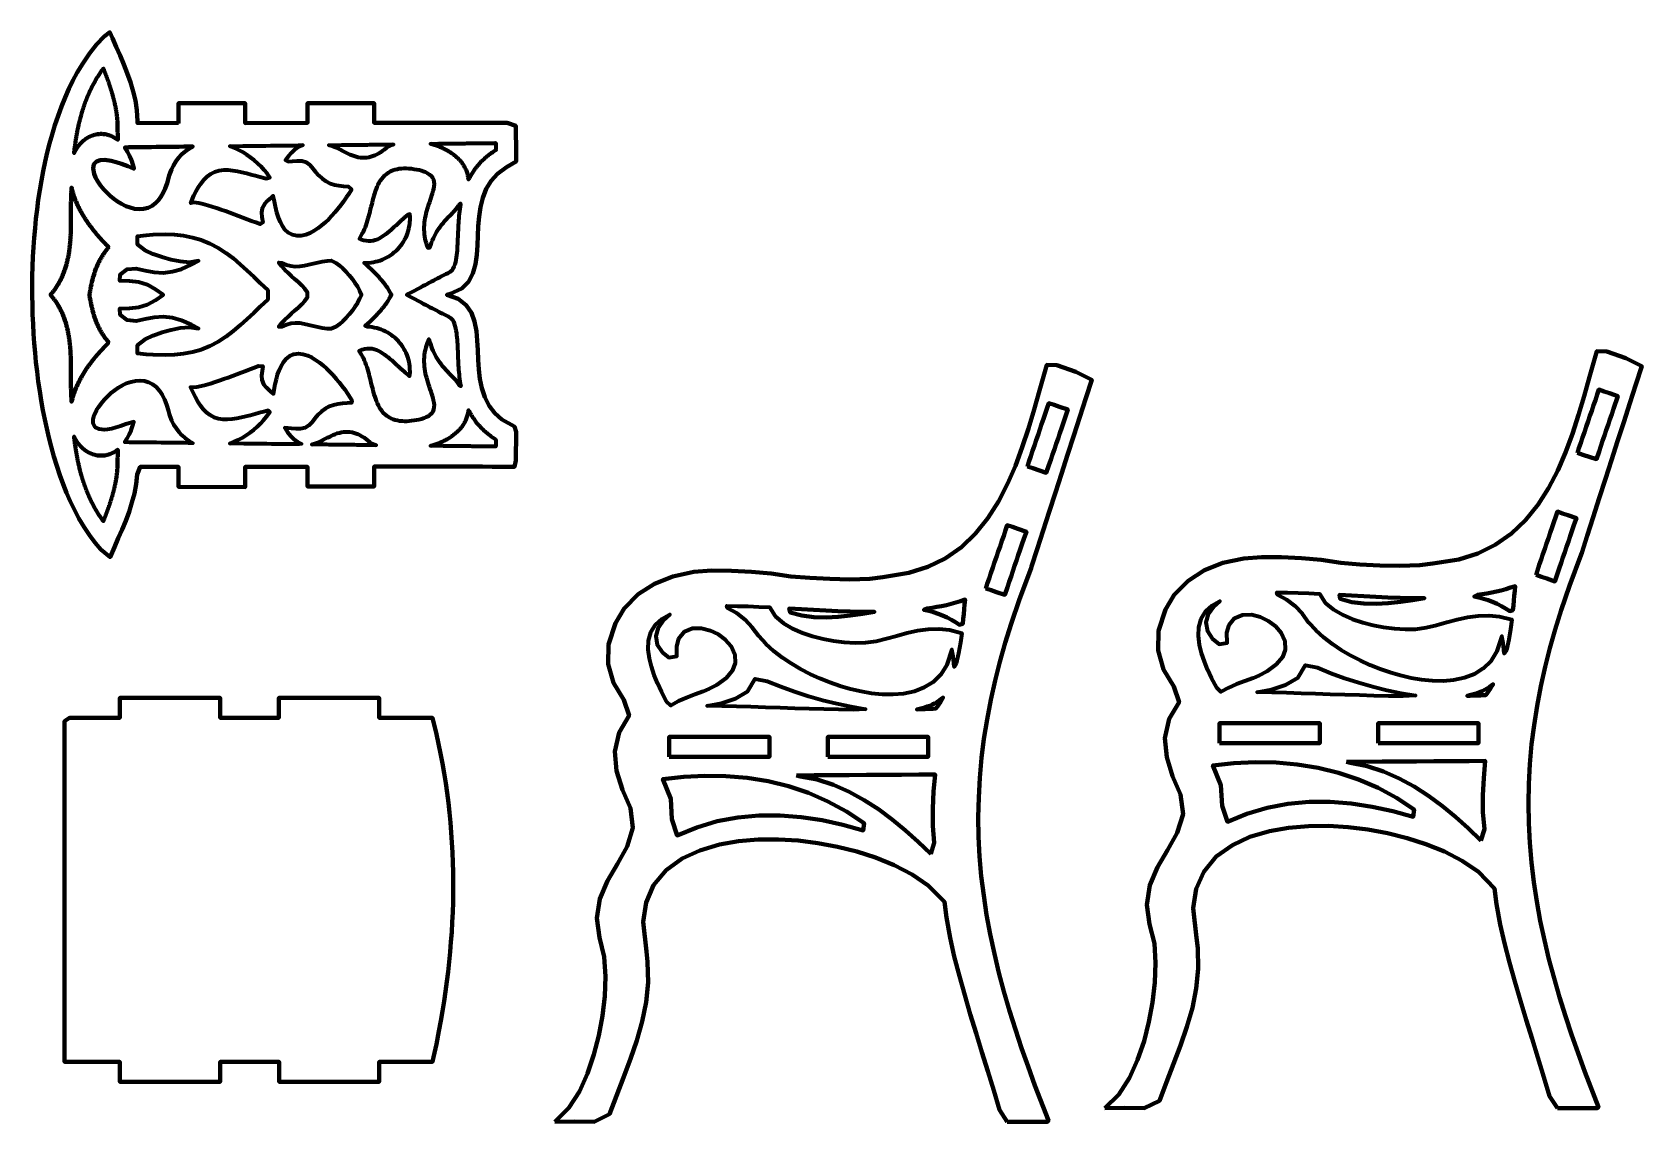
# Model space of a CAD drawing. Header units: millimetres. Extents: x -909 to -680, y 276 to 431.
import ezdxf

# ---------------------------------------------------------------- set-up
doc = ezdxf.new("R2010")
doc.units = ezdxf.units.MM
doc.header["$MEASUREMENT"] = 0
doc.layers.add('Camada 1', color=7, linetype='Continuous')

msp = doc.modelspace()

# ---------------------------------------------------------------- linework, layer by layer
at = {"layer": 'Camada 1', "lineweight": 100}
for points, knots in [([(-887.9382, 418.2459), (-887.9382, 418.2459), (-893.7517, 418.241), (-893.7517, 418.241), (-893.7517, 418.241), (-893.7517, 418.241), (-893.7517, 418.5277), (-893.7517, 418.5277), (-893.7517, 418.5277), (-893.7517, 418.5277), (-893.8556, 420.097), (-893.8556, 420.097), (-893.8556, 420.097), (-893.8556, 420.097), (-894.0643, 421.4358), (-894.0643, 421.4358), (-894.0643, 421.4358), (-894.0643, 421.4358), (-894.3708, 422.7588), (-894.3708, 422.7588), (-894.3708, 422.7588), (-894.3708, 422.7588), (-894.7573, 424.0593), (-894.7573, 424.0593), (-894.7573, 424.0593), (-894.7573, 424.0593), (-895.2076, 425.3393), (-895.2076, 425.3393), (-895.2076, 425.3393), (-895.2076, 425.3393), (-895.7046, 426.6024), (-895.7046, 426.6024), (-895.7046, 426.6024), (-895.7046, 426.6024), (-896.2321, 427.8535), (-896.2321, 427.8535), (-896.2321, 427.8535), (-896.2321, 427.8535), (-896.7749, 429.0975), (-896.7749, 429.0975), (-896.7749, 429.0975), (-896.7749, 429.0975), (-897.3176, 430.3423), (-897.3176, 430.3423), (-897.3176, 430.3423), (-897.3176, 430.3423), (-897.6736, 431.1783), (-897.6736, 431.1783), (-897.6736, 431.1783), (-897.6736, 431.1783), (-898.5004, 430.553), (-898.5004, 430.553), (-898.5004, 430.553), (-898.5004, 430.553), (-899.5784, 429.4066), (-899.5784, 429.4066), (-899.5784, 429.4066), (-899.5784, 429.4066), (-900.5937, 428.1348), (-900.5937, 428.1348), (-900.5937, 428.1348), (-900.5937, 428.1348), (-901.5476, 426.7452), (-901.5476, 426.7452), (-901.5476, 426.7452), (-901.5476, 426.7452), (-902.3369, 425.4291), (-902.3369, 425.4291), (-902.3369, 425.4291), (-902.3369, 425.4291), (-902.9427, 424.3004), (-902.9427, 424.3004), (-902.9427, 424.3004), (-902.9427, 424.3004), (-903.5177, 423.1207), (-903.5177, 423.1207), (-903.5177, 423.1207), (-903.5177, 423.1207), (-904.0619, 421.8917), (-904.0619, 421.8917), (-904.0619, 421.8917), (-904.0619, 421.8917), (-904.575, 420.6172), (-904.575, 420.6172), (-904.575, 420.6172), (-904.575, 420.6172), (-905.0581, 419.2986), (-905.0581, 419.2986), (-905.0581, 419.2986), (-905.0581, 419.2986), (-905.5103, 417.9394), (-905.5103, 417.9394), (-905.5103, 417.9394), (-905.5103, 417.9394), (-905.9131, 416.609), (-905.9131, 416.609), (-905.9131, 416.609), (-905.9131, 416.609), (-906.2607, 415.3512), (-906.2607, 415.3512), (-906.2607, 415.3512), (-906.2607, 415.3512), (-906.5847, 414.0671), (-906.5847, 414.0671), (-906.5847, 414.0671), (-906.5847, 414.0671), (-906.8859, 412.7584), (-906.8859, 412.7584), (-906.8859, 412.7584), (-906.8859, 412.7584), (-907.1641, 411.4273), (-907.1641, 411.4273), (-907.1641, 411.4273), (-907.1641, 411.4273), (-907.4192, 410.0748), (-907.4192, 410.0748), (-907.4192, 410.0748), (-907.4192, 410.0748), (-907.6511, 408.7034), (-907.6511, 408.7034), (-907.6511, 408.7034), (-907.6511, 408.7034), (-907.8607, 407.3141), (-907.8607, 407.3141), (-907.8607, 407.3141), (-907.8607, 407.3141), (-908.0429, 405.9463), (-908.0429, 405.9463), (-908.0429, 405.9463), (-908.0429, 405.9463), (-908.1978, 404.6191), (-908.1978, 404.6191), (-908.1978, 404.6191), (-908.1978, 404.6191), (-908.3327, 403.2806), (-908.3327, 403.2806), (-908.3327, 403.2806), (-908.3327, 403.2806), (-908.4484, 401.9327), (-908.4484, 401.9327), (-908.4484, 401.9327), (-908.4484, 401.9327), (-908.5442, 400.5769), (-908.5442, 400.5769), (-908.5442, 400.5769), (-908.5442, 400.5769), (-908.6207, 399.2142), (-908.6207, 399.2142), (-908.6207, 399.2142), (-908.6207, 399.2142), (-908.6775, 397.846), (-908.6775, 397.846), (-908.6775, 397.846), (-908.6775, 397.846), (-908.7153, 396.4743), (-908.7153, 396.4743), (-908.7153, 396.4743), (-908.7153, 396.4743), (-908.7336, 395.0997), (-908.7336, 395.0997), (-908.7336, 395.0997), (-908.7336, 395.0997), (-908.7328, 393.7303), (-908.7328, 393.7303), (-908.7328, 393.7303), (-908.7328, 393.7303), (-908.713, 392.3617), (-908.713, 392.3617), (-908.713, 392.3617), (-908.713, 392.3617), (-908.6746, 390.9948), (-908.6746, 390.9948), (-908.6746, 390.9948), (-908.6746, 390.9948), (-908.6172, 389.6314), (-908.6172, 389.6314), (-908.6172, 389.6314), (-908.6172, 389.6314), (-908.5412, 388.2724), (-908.5412, 388.2724), (-908.5412, 388.2724), (-908.5412, 388.2724), (-908.4469, 386.9197), (-908.4469, 386.9197), (-908.4469, 386.9197), (-908.4469, 386.9197), (-908.3335, 385.5735), (-908.3335, 385.5735), (-908.3335, 385.5735), (-908.3335, 385.5735), (-908.2019, 384.2367), (-908.2019, 384.2367), (-908.2019, 384.2367), (-908.2019, 384.2367), (-908.0489, 382.8857), (-908.0489, 382.8857), (-908.0489, 382.8857), (-908.0489, 382.8857), (-907.8695, 381.4931), (-907.8695, 381.4931), (-907.8695, 381.4931), (-907.8695, 381.4931), (-907.6698, 380.1147), (-907.6698, 380.1147), (-907.6698, 380.1147), (-907.6698, 380.1147), (-907.4496, 378.7531), (-907.4496, 378.7531), (-907.4496, 378.7531), (-907.4496, 378.7531), (-907.2088, 377.409), (-907.2088, 377.409), (-907.2088, 377.409), (-907.2088, 377.409), (-906.9484, 376.0848), (-906.9484, 376.0848), (-906.9484, 376.0848), (-906.9484, 376.0848), (-906.6672, 374.7817), (-906.6672, 374.7817), (-906.6672, 374.7817), (-906.6672, 374.7817), (-906.3664, 373.5015), (-906.3664, 373.5015), (-906.3664, 373.5015), (-906.3664, 373.5015), (-906.036, 372.2103), (-906.036, 372.2103), (-906.036, 372.2103), (-906.036, 372.2103), (-905.6471, 370.8183), (-905.6471, 370.8183), (-905.6471, 370.8183), (-905.6471, 370.8183), (-905.2331, 369.4631), (-905.2331, 369.4631), (-905.2331, 369.4631), (-905.2331, 369.4631), (-904.7938, 368.1465), (-904.7938, 368.1465), (-904.7938, 368.1465), (-904.7938, 368.1465), (-904.329, 366.8709), (-904.329, 366.8709), (-904.329, 366.8709), (-904.329, 366.8709), (-903.8395, 365.639), (-903.8395, 365.639), (-903.8395, 365.639), (-903.8395, 365.639), (-903.3248, 364.453), (-903.3248, 364.453), (-903.3248, 364.453), (-903.3248, 364.453), (-902.7758, 363.2958), (-902.7758, 363.2958), (-902.7758, 363.2958), (-902.7758, 363.2958), (-902.0855, 361.981), (-902.0855, 361.981), (-902.0855, 361.981), (-902.0855, 361.981), (-901.3586, 360.7463), (-901.3586, 360.7463), (-901.3586, 360.7463), (-901.3586, 360.7463), (-900.5961, 359.5955), (-900.5961, 359.5955), (-900.5961, 359.5955), (-900.5961, 359.5955), (-899.7974, 358.5336), (-899.7974, 358.5336), (-899.7974, 358.5336), (-899.7974, 358.5336), (-898.9634, 357.5645), (-898.9634, 357.5645), (-898.9634, 357.5645), (-898.9634, 357.5645), (-897.6489, 356.5068), (-897.6489, 356.5068), (-897.6489, 356.5068), (-897.6489, 356.5068), (-897.0361, 357.9327), (-897.0361, 357.9327), (-897.0361, 357.9327), (-897.0361, 357.9327), (-896.4915, 359.1761), (-896.4915, 359.1761), (-896.4915, 359.1761), (-896.4915, 359.1761), (-895.9545, 360.4226), (-895.9545, 360.4226), (-895.9545, 360.4226), (-895.9545, 360.4226), (-895.441, 361.6793), (-895.441, 361.6793), (-895.441, 361.6793), (-895.441, 361.6793), (-894.9663, 362.9507), (-894.9663, 362.9507), (-894.9663, 362.9507), (-894.9663, 362.9507), (-894.5472, 364.2412), (-894.5472, 364.2412), (-894.5472, 364.2412), (-894.5472, 364.2412), (-894.1999, 365.5534), (-894.1999, 365.5534), (-894.1999, 365.5534), (-894.1999, 365.5534), (-893.9426, 366.8842), (-893.9426, 366.8842), (-893.9426, 366.8842), (-893.9426, 366.8842), (-893.7897, 368.2301), (-893.7897, 368.2301), (-893.7897, 368.2301), (-893.7897, 368.2301), (-893.3754, 369.3236), (-893.3754, 369.3236), (-893.3754, 369.3236), (-893.3754, 369.3236), (-893.7897, 368.2301), (-893.7897, 368.2301), (-893.7897, 368.2301), (-893.7897, 368.2301), (-893.9426, 366.8842), (-893.9426, 366.8842), (-893.9426, 366.8842), (-893.9426, 366.8842), (-894.1999, 365.5534), (-894.1999, 365.5534), (-894.1999, 365.5534), (-894.1999, 365.5534), (-894.5472, 364.2412), (-894.5472, 364.2412), (-894.5472, 364.2412), (-894.5472, 364.2412), (-894.9663, 362.9507), (-894.9663, 362.9507), (-894.9663, 362.9507), (-894.9663, 362.9507), (-895.441, 361.6793), (-895.441, 361.6793), (-895.441, 361.6793), (-895.441, 361.6793), (-895.9545, 360.4226), (-895.9545, 360.4226), (-895.9545, 360.4226), (-895.9545, 360.4226), (-896.4915, 359.1761), (-896.4915, 359.1761), (-896.4915, 359.1761), (-896.4915, 359.1761), (-897.0361, 357.9327), (-897.0361, 357.9327), (-897.0361, 357.9327), (-897.0361, 357.9327), (-897.6489, 356.5068), (-897.6489, 356.5068), (-897.6489, 356.5068), (-897.6489, 356.5068), (-898.9634, 357.5645), (-898.9634, 357.5645), (-898.9634, 357.5645), (-898.9634, 357.5645), (-899.7974, 358.5336), (-899.7974, 358.5336), (-899.7974, 358.5336), (-899.7974, 358.5336), (-900.5961, 359.5955), (-900.5961, 359.5955), (-900.5961, 359.5955), (-900.5961, 359.5955), (-901.3586, 360.7463), (-901.3586, 360.7463), (-901.3586, 360.7463), (-901.3586, 360.7463), (-902.0855, 361.981), (-902.0855, 361.981), (-902.0855, 361.981), (-902.0855, 361.981), (-902.7758, 363.2958), (-902.7758, 363.2958), (-902.7758, 363.2958), (-902.7758, 363.2958), (-903.3248, 364.453), (-903.3248, 364.453), (-903.3248, 364.453), (-903.3248, 364.453), (-903.8395, 365.639), (-903.8395, 365.639), (-903.8395, 365.639), (-903.8395, 365.639), (-904.329, 366.8709), (-904.329, 366.8709), (-904.329, 366.8709), (-904.329, 366.8709), (-904.7938, 368.1465), (-904.7938, 368.1465), (-904.7938, 368.1465), (-904.7938, 368.1465), (-905.2331, 369.4631), (-905.2331, 369.4631), (-905.2331, 369.4631), (-905.2331, 369.4631), (-905.6471, 370.8183), (-905.6471, 370.8183), (-905.6471, 370.8183), (-905.6471, 370.8183), (-906.036, 372.2103), (-906.036, 372.2103), (-906.036, 372.2103), (-906.036, 372.2103), (-906.3664, 373.5015), (-906.3664, 373.5015), (-906.3664, 373.5015), (-906.3664, 373.5015), (-906.6672, 374.7817), (-906.6672, 374.7817), (-906.6672, 374.7817), (-906.6672, 374.7817), (-906.9484, 376.0848), (-906.9484, 376.0848), (-906.9484, 376.0848), (-906.9484, 376.0848), (-907.2088, 377.409), (-907.2088, 377.409), (-907.2088, 377.409), (-907.2088, 377.409), (-907.4496, 378.7531), (-907.4496, 378.7531), (-907.4496, 378.7531), (-907.4496, 378.7531), (-907.6698, 380.1147), (-907.6698, 380.1147), (-907.6698, 380.1147), (-907.6698, 380.1147), (-907.8695, 381.4931), (-907.8695, 381.4931), (-907.8695, 381.4931), (-907.8695, 381.4931), (-908.0489, 382.8857), (-908.0489, 382.8857), (-908.0489, 382.8857), (-908.0489, 382.8857), (-908.2019, 384.2367), (-908.2019, 384.2367), (-908.2019, 384.2367), (-908.2019, 384.2367), (-908.3335, 385.5735), (-908.3335, 385.5735), (-908.3335, 385.5735), (-908.3335, 385.5735), (-908.4469, 386.9197), (-908.4469, 386.9197), (-908.4469, 386.9197), (-908.4469, 386.9197), (-908.5412, 388.2724), (-908.5412, 388.2724), (-908.5412, 388.2724), (-908.5412, 388.2724), (-908.6172, 389.6314), (-908.6172, 389.6314), (-908.6172, 389.6314), (-908.6172, 389.6314), (-908.6746, 390.9948), (-908.6746, 390.9948), (-908.6746, 390.9948), (-908.6746, 390.9948), (-908.713, 392.3617), (-908.713, 392.3617), (-908.713, 392.3617), (-908.713, 392.3617), (-908.7328, 393.7303), (-908.7328, 393.7303), (-908.7328, 393.7303), (-908.7328, 393.7303), (-908.7336, 395.0997), (-908.7336, 395.0997), (-908.7336, 395.0997), (-908.7336, 395.0997), (-908.7153, 396.4743), (-908.7153, 396.4743), (-908.7153, 396.4743), (-908.7153, 396.4743), (-908.6775, 397.846), (-908.6775, 397.846), (-908.6775, 397.846), (-908.6775, 397.846), (-908.6207, 399.2142), (-908.6207, 399.2142), (-908.6207, 399.2142), (-908.6207, 399.2142), (-908.5442, 400.5769), (-908.5442, 400.5769), (-908.5442, 400.5769), (-908.5442, 400.5769), (-908.4484, 401.9327), (-908.4484, 401.9327), (-908.4484, 401.9327), (-908.4484, 401.9327), (-908.3327, 403.2806), (-908.3327, 403.2806), (-908.3327, 403.2806), (-908.3327, 403.2806), (-908.1978, 404.6191), (-908.1978, 404.6191), (-908.1978, 404.6191), (-908.1978, 404.6191), (-908.0429, 405.9463), (-908.0429, 405.9463), (-908.0429, 405.9463), (-908.0429, 405.9463), (-907.8607, 407.3141), (-907.8607, 407.3141), (-907.8607, 407.3141), (-907.8607, 407.3141), (-907.6511, 408.7034), (-907.6511, 408.7034), (-907.6511, 408.7034), (-907.6511, 408.7034), (-907.4192, 410.0748), (-907.4192, 410.0748), (-907.4192, 410.0748), (-907.4192, 410.0748), (-907.1641, 411.4273), (-907.1641, 411.4273), (-907.1641, 411.4273), (-907.1641, 411.4273), (-906.8859, 412.7584), (-906.8859, 412.7584), (-906.8859, 412.7584), (-906.8859, 412.7584), (-906.5847, 414.0671), (-906.5847, 414.0671), (-906.5847, 414.0671), (-906.5847, 414.0671), (-906.2607, 415.3512), (-906.2607, 415.3512), (-906.2607, 415.3512), (-906.2607, 415.3512), (-905.9131, 416.609), (-905.9131, 416.609), (-905.9131, 416.609), (-905.9131, 416.609), (-905.5103, 417.9394), (-905.5103, 417.9394), (-905.5103, 417.9394), (-905.5103, 417.9394), (-905.0581, 419.2986), (-905.0581, 419.2986), (-905.0581, 419.2986), (-905.0581, 419.2986), (-904.575, 420.6172), (-904.575, 420.6172), (-904.575, 420.6172), (-904.575, 420.6172), (-904.0619, 421.8917), (-904.0619, 421.8917), (-904.0619, 421.8917), (-904.0619, 421.8917), (-903.5177, 423.1207), (-903.5177, 423.1207), (-903.5177, 423.1207), (-903.5177, 423.1207), (-902.9427, 424.3004), (-902.9427, 424.3004), (-902.9427, 424.3004), (-902.9427, 424.3004), (-902.3369, 425.4291), (-902.3369, 425.4291), (-902.3369, 425.4291), (-902.3369, 425.4291), (-901.5476, 426.7452), (-901.5476, 426.7452), (-901.5476, 426.7452), (-901.5476, 426.7452), (-900.5937, 428.1348), (-900.5937, 428.1348), (-900.5937, 428.1348), (-900.5937, 428.1348), (-899.5784, 429.4066), (-899.5784, 429.4066), (-899.5784, 429.4066), (-899.5784, 429.4066), (-898.5004, 430.553), (-898.5004, 430.553), (-898.5004, 430.553), (-898.5004, 430.553), (-897.6736, 431.1783), (-897.6736, 431.1783), (-897.6736, 431.1783), (-897.6736, 431.1783), (-897.3176, 430.3423), (-897.3176, 430.3423), (-897.3176, 430.3423), (-897.3176, 430.3423), (-896.7749, 429.0975), (-896.7749, 429.0975), (-896.7749, 429.0975), (-896.7749, 429.0975), (-896.2321, 427.8535), (-896.2321, 427.8535), (-896.2321, 427.8535), (-896.2321, 427.8535), (-895.7046, 426.6024), (-895.7046, 426.6024), (-895.7046, 426.6024), (-895.7046, 426.6024), (-895.2076, 425.3393), (-895.2076, 425.3393), (-895.2076, 425.3393), (-895.2076, 425.3393), (-894.7573, 424.0593), (-894.7573, 424.0593), (-894.7573, 424.0593), (-894.7573, 424.0593), (-894.3708, 422.7588), (-894.3708, 422.7588), (-894.3708, 422.7588), (-894.3708, 422.7588), (-894.0643, 421.4358), (-894.0643, 421.4358), (-894.0643, 421.4358), (-894.0643, 421.4358), (-893.8556, 420.097), (-893.8556, 420.097), (-893.8556, 420.097), (-893.8556, 420.097), (-893.7517, 418.5277), (-893.7517, 418.5277), (-893.7517, 418.5277), (-893.7517, 418.5277), (-893.7517, 418.241), (-893.7517, 418.241), (-893.7517, 418.241), (-893.7517, 418.241), (-893.8118, 418.241), (-893.8118, 418.241)], [0, 0, 0, 0, 0.00621118, 0.00621118, 0.00621118, 0.00621118, 0.01242236, 0.01242236, 0.01242236, 0.01242236, 0.01863354, 0.01863354, 0.01863354, 0.01863354, 0.02484472, 0.02484472, 0.02484472, 0.02484472, 0.0310559, 0.0310559, 0.0310559, 0.0310559, 0.03726708, 0.03726708, 0.03726708, 0.03726708, 0.04347826, 0.04347826, 0.04347826, 0.04347826, 0.04968944, 0.04968944, 0.04968944, 0.04968944, 0.05590062, 0.05590062, 0.05590062, 0.05590062, 0.0621118, 0.0621118, 0.0621118, 0.0621118, 0.06832298, 0.06832298, 0.06832298, 0.06832298, 0.07453416, 0.07453416, 0.07453416, 0.07453416, 0.08074534, 0.08074534, 0.08074534, 0.08074534, 0.08695652, 0.08695652, 0.08695652, 0.08695652, 0.0931677, 0.0931677, 0.0931677, 0.0931677, 0.09937888, 0.09937888, 0.09937888, 0.09937888, 0.10559006, 0.10559006, 0.10559006, 0.10559006, 0.11180124, 0.11180124, 0.11180124, 0.11180124, 0.11801242, 0.11801242, 0.11801242, 0.11801242, 0.1242236, 0.1242236, 0.1242236, 0.1242236, 0.13043478, 0.13043478, 0.13043478, 0.13043478, 0.13664596, 0.13664596, 0.13664596, 0.13664596, 0.14285714, 0.14285714, 0.14285714, 0.14285714, 0.14906832, 0.14906832, 0.14906832, 0.14906832, 0.1552795, 0.1552795, 0.1552795, 0.1552795, 0.16149068, 0.16149068, 0.16149068, 0.16149068, 0.16770186, 0.16770186, 0.16770186, 0.16770186, 0.17391304, 0.17391304, 0.17391304, 0.17391304, 0.18012422, 0.18012422, 0.18012422, 0.18012422, 0.1863354, 0.1863354, 0.1863354, 0.1863354, 0.19254658, 0.19254658, 0.19254658, 0.19254658, 0.19875776, 0.19875776, 0.19875776, 0.19875776, 0.20496894, 0.20496894, 0.20496894, 0.20496894, 0.21118012, 0.21118012, 0.21118012, 0.21118012, 0.2173913, 0.2173913, 0.2173913, 0.2173913, 0.22360248, 0.22360248, 0.22360248, 0.22360248, 0.22981366, 0.22981366, 0.22981366, 0.22981366, 0.23602484, 0.23602484, 0.23602484, 0.23602484, 0.24223602, 0.24223602, 0.24223602, 0.24223602, 0.2484472, 0.2484472, 0.2484472, 0.2484472, 0.25465839, 0.25465839, 0.25465839, 0.25465839, 0.26086957, 0.26086957, 0.26086957, 0.26086957, 0.26708075, 0.26708075, 0.26708075, 0.26708075, 0.27329193, 0.27329193, 0.27329193, 0.27329193, 0.27950311, 0.27950311, 0.27950311, 0.27950311, 0.28571429, 0.28571429, 0.28571429, 0.28571429, 0.29192547, 0.29192547, 0.29192547, 0.29192547, 0.29813665, 0.29813665, 0.29813665, 0.29813665, 0.30434783, 0.30434783, 0.30434783, 0.30434783, 0.31055901, 0.31055901, 0.31055901, 0.31055901, 0.31677019, 0.31677019, 0.31677019, 0.31677019, 0.32298137, 0.32298137, 0.32298137, 0.32298137, 0.32919255, 0.32919255, 0.32919255, 0.32919255, 0.33540373, 0.33540373, 0.33540373, 0.33540373, 0.34161491, 0.34161491, 0.34161491, 0.34161491, 0.34782609, 0.34782609, 0.34782609, 0.34782609, 0.35403727, 0.35403727, 0.35403727, 0.35403727, 0.36024845, 0.36024845, 0.36024845, 0.36024845, 0.36645963, 0.36645963, 0.36645963, 0.36645963, 0.37267081, 0.37267081, 0.37267081, 0.37267081, 0.37888199, 0.37888199, 0.37888199, 0.37888199, 0.38509317, 0.38509317, 0.38509317, 0.38509317, 0.39130435, 0.39130435, 0.39130435, 0.39130435, 0.39751553, 0.39751553, 0.39751553, 0.39751553, 0.40372671, 0.40372671, 0.40372671, 0.40372671, 0.40993789, 0.40993789, 0.40993789, 0.40993789, 0.41614907, 0.41614907, 0.41614907, 0.41614907, 0.42236025, 0.42236025, 0.42236025, 0.42236025, 0.42857143, 0.42857143, 0.42857143, 0.42857143, 0.43478261, 0.43478261, 0.43478261, 0.43478261, 0.44099379, 0.44099379, 0.44099379, 0.44099379, 0.44720497, 0.44720497, 0.44720497, 0.44720497, 0.45341615, 0.45341615, 0.45341615, 0.45341615, 0.45962733, 0.45962733, 0.45962733, 0.45962733, 0.46583851, 0.46583851, 0.46583851, 0.46583851, 0.47204969, 0.47204969, 0.47204969, 0.47204969, 0.47826087, 0.47826087, 0.47826087, 0.47826087, 0.48447205, 0.48447205, 0.48447205, 0.48447205, 0.49068323, 0.49068323, 0.49068323, 0.49068323, 0.49689441, 0.49689441, 0.49689441, 0.49689441, 0.50310559, 0.50310559, 0.50310559, 0.50310559, 0.50931677, 0.50931677, 0.50931677, 0.50931677, 0.51552795, 0.51552795, 0.51552795, 0.51552795, 0.52173913, 0.52173913, 0.52173913, 0.52173913, 0.52795031, 0.52795031, 0.52795031, 0.52795031, 0.53416149, 0.53416149, 0.53416149, 0.53416149, 0.54037267, 0.54037267, 0.54037267, 0.54037267, 0.54658385, 0.54658385, 0.54658385, 0.54658385, 0.55279503, 0.55279503, 0.55279503, 0.55279503, 0.55900621, 0.55900621, 0.55900621, 0.55900621, 0.56521739, 0.56521739, 0.56521739, 0.56521739, 0.57142857, 0.57142857, 0.57142857, 0.57142857, 0.57763975, 0.57763975, 0.57763975, 0.57763975, 0.58385093, 0.58385093, 0.58385093, 0.58385093, 0.59006211, 0.59006211, 0.59006211, 0.59006211, 0.59627329, 0.59627329, 0.59627329, 0.59627329, 0.60248447, 0.60248447, 0.60248447, 0.60248447, 0.60869565, 0.60869565, 0.60869565, 0.60869565, 0.61490683, 0.61490683, 0.61490683, 0.61490683, 0.62111801, 0.62111801, 0.62111801, 0.62111801, 0.62732919, 0.62732919, 0.62732919, 0.62732919, 0.63354037, 0.63354037, 0.63354037, 0.63354037, 0.63975155, 0.63975155, 0.63975155, 0.63975155, 0.64596273, 0.64596273, 0.64596273, 0.64596273, 0.65217391, 0.65217391, 0.65217391, 0.65217391, 0.65838509, 0.65838509, 0.65838509, 0.65838509, 0.66459627, 0.66459627, 0.66459627, 0.66459627, 0.67080745, 0.67080745, 0.67080745, 0.67080745, 0.67701863, 0.67701863, 0.67701863, 0.67701863, 0.68322981, 0.68322981, 0.68322981, 0.68322981, 0.68944099, 0.68944099, 0.68944099, 0.68944099, 0.69565217, 0.69565217, 0.69565217, 0.69565217, 0.70186335, 0.70186335, 0.70186335, 0.70186335, 0.70807453, 0.70807453, 0.70807453, 0.70807453, 0.71428571, 0.71428571, 0.71428571, 0.71428571, 0.72049689, 0.72049689, 0.72049689, 0.72049689, 0.72670807, 0.72670807, 0.72670807, 0.72670807, 0.73291925, 0.73291925, 0.73291925, 0.73291925, 0.73913043, 0.73913043, 0.73913043, 0.73913043, 0.74534161, 0.74534161, 0.74534161, 0.74534161, 0.7515528, 0.7515528, 0.7515528, 0.7515528, 0.75776398, 0.75776398, 0.75776398, 0.75776398, 0.76397516, 0.76397516, 0.76397516, 0.76397516, 0.77018634, 0.77018634, 0.77018634, 0.77018634, 0.77639752, 0.77639752, 0.77639752, 0.77639752, 0.7826087, 0.7826087, 0.7826087, 0.7826087, 0.78881988, 0.78881988, 0.78881988, 0.78881988, 0.79503106, 0.79503106, 0.79503106, 0.79503106, 0.80124224, 0.80124224, 0.80124224, 0.80124224, 0.80745342, 0.80745342, 0.80745342, 0.80745342, 0.8136646, 0.8136646, 0.8136646, 0.8136646, 0.81987578, 0.81987578, 0.81987578, 0.81987578, 0.82608696, 0.82608696, 0.82608696, 0.82608696, 0.83229814, 0.83229814, 0.83229814, 0.83229814, 0.83850932, 0.83850932, 0.83850932, 0.83850932, 0.8447205, 0.8447205, 0.8447205, 0.8447205, 0.85093168, 0.85093168, 0.85093168, 0.85093168, 0.85714286, 0.85714286, 0.85714286, 0.85714286, 0.86335404, 0.86335404, 0.86335404, 0.86335404, 0.86956522, 0.86956522, 0.86956522, 0.86956522, 0.8757764, 0.8757764, 0.8757764, 0.8757764, 0.88198758, 0.88198758, 0.88198758, 0.88198758, 0.88819876, 0.88819876, 0.88819876, 0.88819876, 0.89440994, 0.89440994, 0.89440994, 0.89440994, 0.90062112, 0.90062112, 0.90062112, 0.90062112, 0.9068323, 0.9068323, 0.9068323, 0.9068323, 0.91304348, 0.91304348, 0.91304348, 0.91304348, 0.91925466, 0.91925466, 0.91925466, 0.91925466, 0.92546584, 0.92546584, 0.92546584, 0.92546584, 0.93167702, 0.93167702, 0.93167702, 0.93167702, 0.9378882, 0.9378882, 0.9378882, 0.9378882, 0.94409938, 0.94409938, 0.94409938, 0.94409938, 0.95031056, 0.95031056, 0.95031056, 0.95031056, 0.95652174, 0.95652174, 0.95652174, 0.95652174, 0.96273292, 0.96273292, 0.96273292, 0.96273292, 0.9689441, 0.9689441, 0.9689441, 0.9689441, 0.97515528, 0.97515528, 0.97515528, 0.97515528, 0.98136646, 0.98136646, 0.98136646, 0.98136646, 0.98757764, 0.98757764, 0.98757764, 0.98757764, 1, 1, 1, 1]), ([(-902.7289, 414.4377), (-902.7289, 414.4377), (-902.7172, 414.5289), (-902.7172, 414.5289), (-902.7172, 414.5289), (-902.7172, 414.5289), (-902.7058, 414.6224), (-902.7058, 414.6224), (-902.7058, 414.6224), (-902.7058, 414.6224), (-902.6943, 414.7133), (-902.6943, 414.7133), (-902.6943, 414.7133), (-902.6943, 414.7133), (-902.6822, 414.8081), (-902.6822, 414.8081), (-902.6822, 414.8081), (-902.6822, 414.8081), (-902.6704, 414.902), (-902.6704, 414.902), (-902.6704, 414.902), (-902.6704, 414.902), (-902.6598, 414.9834), (-902.6598, 414.9834), (-902.6598, 414.9834), (-902.6598, 414.9834), (-902.646, 415.0781), (-902.646, 415.0781), (-902.646, 415.0781), (-902.646, 415.0781), (-902.6331, 415.1682), (-902.6331, 415.1682), (-902.6331, 415.1682), (-902.6331, 415.1682), (-902.6198, 415.2615), (-902.6198, 415.2615), (-902.6198, 415.2615), (-902.6198, 415.2615), (-902.6064, 415.3539), (-902.6064, 415.3539), (-902.6064, 415.3539), (-902.6064, 415.3539), (-902.5932, 415.4466), (-902.5932, 415.4466), (-902.5932, 415.4466), (-902.5932, 415.4466), (-902.5795, 415.5402), (-902.5795, 415.5402), (-902.5795, 415.5402), (-902.5795, 415.5402), (-902.5665, 415.6316), (-902.5665, 415.6316), (-902.5665, 415.6316), (-902.5665, 415.6316), (-902.5528, 415.7258), (-902.5528, 415.7258), (-902.5528, 415.7258), (-902.5528, 415.7258), (-902.5396, 415.8058), (-902.5396, 415.8058), (-902.5396, 415.8058), (-902.5396, 415.8058), (-902.5243, 415.8993), (-902.5243, 415.8993), (-902.5243, 415.8993), (-902.5243, 415.8993), (-902.5088, 415.9932), (-902.5088, 415.9932), (-902.5088, 415.9932), (-902.5088, 415.9932), (-902.4938, 416.0841), (-902.4938, 416.0841), (-902.4938, 416.0841), (-902.4938, 416.0841), (-902.4787, 416.1773), (-902.4787, 416.1773), (-902.4787, 416.1773), (-902.4787, 416.1773), (-902.4638, 416.2682), (-902.4638, 416.2682), (-902.4638, 416.2682), (-902.4638, 416.2682), (-902.4487, 416.3602), (-902.4487, 416.3602), (-902.4487, 416.3602), (-902.4487, 416.3602), (-902.4337, 416.4511), (-902.4337, 416.4511), (-902.4337, 416.4511), (-902.4337, 416.4511), (-902.4184, 416.5367), (-902.4184, 416.5367), (-902.4184, 416.5367), (-902.4184, 416.5367), (-902.4011, 416.6294), (-902.4011, 416.6294), (-902.4011, 416.6294), (-902.4011, 416.6294), (-902.384, 416.7215), (-902.384, 416.7215), (-902.384, 416.7215), (-902.384, 416.7215), (-902.367, 416.8124), (-902.367, 416.8124), (-902.367, 416.8124), (-902.367, 416.8124), (-902.3498, 416.9049), (-902.3498, 416.9049), (-902.3498, 416.9049), (-902.3498, 416.9049), (-902.333, 416.9953), (-902.333, 416.9953), (-902.333, 416.9953), (-902.333, 416.9953), (-902.3156, 417.0889), (-902.3156, 417.0889), (-902.3156, 417.0889), (-902.3156, 417.0889), (-902.298, 417.1813), (-902.298, 417.1813), (-902.298, 417.1813), (-902.298, 417.1813), (-902.2813, 417.2661), (-902.2813, 417.2661), (-902.2813, 417.2661), (-902.2813, 417.2661), (-902.2623, 417.357), (-902.2623, 417.357), (-902.2623, 417.357), (-902.2623, 417.357), (-902.2432, 417.4464), (-902.2432, 417.4464), (-902.2432, 417.4464), (-902.2432, 417.4464), (-902.2242, 417.5378), (-902.2242, 417.5378), (-902.2242, 417.5378), (-902.2242, 417.5378), (-902.2049, 417.6297), (-902.2049, 417.6297), (-902.2049, 417.6297), (-902.2049, 417.6297), (-902.1858, 417.7203), (-902.1858, 417.7203), (-902.1858, 417.7203), (-902.1858, 417.7203), (-902.1661, 417.813), (-902.1661, 417.813), (-902.1661, 417.813), (-902.1661, 417.813), (-902.1467, 417.9055), (-902.1467, 417.9055), (-902.1467, 417.9055), (-902.1467, 417.9055), (-902.1276, 417.9904), (-902.1276, 417.9904), (-902.1276, 417.9904), (-902.1276, 417.9904), (-902.1068, 418.0801), (-902.1068, 418.0801), (-902.1068, 418.0801), (-902.1068, 418.0801), (-902.0859, 418.1686), (-902.0859, 418.1686), (-902.0859, 418.1686), (-902.0859, 418.1686), (-902.0642, 418.2595), (-902.0642, 418.2595), (-902.0642, 418.2595), (-902.0642, 418.2595), (-902.0423, 418.351), (-902.0423, 418.351), (-902.0423, 418.351), (-902.0423, 418.351), (-902.021, 418.4409), (-902.021, 418.4409), (-902.021, 418.4409), (-902.021, 418.4409), (-901.9994, 418.5334), (-901.9994, 418.5334), (-901.9994, 418.5334), (-901.9994, 418.5334), (-901.9777, 418.6251), (-901.9777, 418.6251), (-901.9777, 418.6251), (-901.9777, 418.6251), (-901.9565, 418.7087), (-901.9565, 418.7087), (-901.9565, 418.7087), (-901.9565, 418.7087), (-901.9328, 418.7984), (-901.9328, 418.7984), (-901.9328, 418.7984), (-901.9328, 418.7984), (-901.9093, 418.8872), (-901.9093, 418.8872), (-901.9093, 418.8872), (-901.9093, 418.8872), (-901.8857, 418.9773), (-901.8857, 418.9773), (-901.8857, 418.9773), (-901.8857, 418.9773), (-901.8618, 419.0678), (-901.8618, 419.0678), (-901.8618, 419.0678), (-901.8618, 419.0678), (-901.8382, 419.1567), (-901.8382, 419.1567), (-901.8382, 419.1567), (-901.8382, 419.1567), (-901.8139, 419.2483), (-901.8139, 419.2483), (-901.8139, 419.2483), (-901.8139, 419.2483), (-901.7903, 419.3378), (-901.7903, 419.3378), (-901.7903, 419.3378), (-901.7903, 419.3378), (-901.7667, 419.4207), (-901.7667, 419.4207), (-901.7667, 419.4207), (-901.7667, 419.4207), (-901.7401, 419.5108), (-901.7401, 419.5108), (-901.7401, 419.5108), (-901.7401, 419.5108), (-901.7135, 419.601), (-901.7135, 419.601), (-901.7135, 419.601), (-901.7135, 419.601), (-901.6875, 419.6895), (-901.6875, 419.6895), (-901.6875, 419.6895), (-901.6875, 419.6895), (-901.661, 419.7798), (-901.661, 419.7798), (-901.661, 419.7798), (-901.661, 419.7798), (-901.6347, 419.8684), (-901.6347, 419.8684), (-901.6347, 419.8684), (-901.6347, 419.8684), (-901.6089, 419.957), (-901.6089, 419.957), (-901.6089, 419.957), (-901.6089, 419.957), (-901.5815, 420.0487), (-901.5815, 420.0487), (-901.5815, 420.0487), (-901.5815, 420.0487), (-901.5556, 420.1281), (-901.5556, 420.1281), (-901.5556, 420.1281), (-901.5556, 420.1281), (-901.5263, 420.2179), (-901.5263, 420.2179), (-901.5263, 420.2179), (-901.5263, 420.2179), (-901.497, 420.3076), (-901.497, 420.3076), (-901.497, 420.3076), (-901.497, 420.3076), (-901.4683, 420.3959), (-901.4683, 420.3959), (-901.4683, 420.3959), (-901.4683, 420.3959), (-901.4389, 420.4852), (-901.4389, 420.4852), (-901.4389, 420.4852), (-901.4389, 420.4852), (-901.4096, 420.5746), (-901.4096, 420.5746), (-901.4096, 420.5746), (-901.4096, 420.5746), (-901.3808, 420.6636), (-901.3808, 420.6636), (-901.3808, 420.6636), (-901.3808, 420.6636), (-901.3548, 420.7407), (-901.3548, 420.7407), (-901.3548, 420.7407), (-901.3548, 420.7407), (-901.3221, 420.831), (-901.3221, 420.831), (-901.3221, 420.831), (-901.3221, 420.831), (-901.2905, 420.9189), (-901.2905, 420.9189), (-901.2905, 420.9189), (-901.2905, 420.9189), (-901.2582, 421.0074), (-901.2582, 421.0074), (-901.2582, 421.0074), (-901.2582, 421.0074), (-901.2266, 421.0949), (-901.2266, 421.0949), (-901.2266, 421.0949), (-901.2266, 421.0949), (-901.1951, 421.1828), (-901.1951, 421.1828), (-901.1951, 421.1828), (-901.1951, 421.1828), (-901.1627, 421.2723), (-901.1627, 421.2723), (-901.1627, 421.2723), (-901.1627, 421.2723), (-901.1311, 421.3596), (-901.1311, 421.3596), (-901.1311, 421.3596), (-901.1311, 421.3596), (-901.1001, 421.4398), (-901.1001, 421.4398), (-901.1001, 421.4398), (-901.1001, 421.4398), (-901.0654, 421.5266), (-901.0654, 421.5266), (-901.0654, 421.5266), (-901.0654, 421.5266), (-901.031, 421.6126), (-901.031, 421.6126), (-901.031, 421.6126), (-901.031, 421.6126), (-900.9969, 421.6989), (-900.9969, 421.6989), (-900.9969, 421.6989), (-900.9969, 421.6989), (-900.9618, 421.7863), (-900.9618, 421.7863), (-900.9618, 421.7863), (-900.9618, 421.7863), (-900.9281, 421.872), (-900.9281, 421.872), (-900.9281, 421.872), (-900.9281, 421.872), (-900.8939, 421.9575), (-900.8939, 421.9575), (-900.8939, 421.9575), (-900.8939, 421.9575), (-900.8607, 422.0404), (-900.8607, 422.0404), (-900.8607, 422.0404), (-900.8607, 422.0404), (-900.8242, 422.1234), (-900.8242, 422.1234), (-900.8242, 422.1234), (-900.8242, 422.1234), (-900.7866, 422.2097), (-900.7866, 422.2097), (-900.7866, 422.2097), (-900.7866, 422.2097), (-900.7486, 422.2963), (-900.7486, 422.2963), (-900.7486, 422.2963), (-900.7486, 422.2963), (-900.7114, 422.3812), (-900.7114, 422.3812), (-900.7114, 422.3812), (-900.7114, 422.3812), (-900.6736, 422.4676), (-900.6736, 422.4676), (-900.6736, 422.4676), (-900.6736, 422.4676), (-900.6356, 422.5539), (-900.6356, 422.5539), (-900.6356, 422.5539), (-900.6356, 422.5539), (-900.5979, 422.6406), (-900.5979, 422.6406), (-900.5979, 422.6406), (-900.5979, 422.6406), (-900.5622, 422.7182), (-900.5622, 422.7182), (-900.5622, 422.7182), (-900.5622, 422.7182), (-900.5219, 422.8022), (-900.5219, 422.8022), (-900.5219, 422.8022), (-900.5219, 422.8022), (-900.4823, 422.8843), (-900.4823, 422.8843), (-900.4823, 422.8843), (-900.4823, 422.8843), (-900.442, 422.9692), (-900.442, 422.9692), (-900.442, 422.9692), (-900.442, 422.9692), (-900.4014, 423.0536), (-900.4014, 423.0536), (-900.4014, 423.0536), (-900.4014, 423.0536), (-900.3617, 423.1364), (-900.3617, 423.1364), (-900.3617, 423.1364), (-900.3617, 423.1364), (-900.3207, 423.2213), (-900.3207, 423.2213), (-900.3207, 423.2213), (-900.3207, 423.2213), (-900.2812, 423.3043), (-900.2812, 423.3043), (-900.2812, 423.3043), (-900.2812, 423.3043), (-900.2412, 423.3806), (-900.2412, 423.3806), (-900.2412, 423.3806), (-900.2412, 423.3806), (-900.1971, 423.4647), (-900.1971, 423.4647), (-900.1971, 423.4647), (-900.1971, 423.4647), (-900.1534, 423.5481), (-900.1534, 423.5481), (-900.1534, 423.5481), (-900.1534, 423.5481), (-900.1104, 423.6302), (-900.1104, 423.6302), (-900.1104, 423.6302), (-900.1104, 423.6302), (-900.0667, 423.7138), (-900.0667, 423.7138), (-900.0667, 423.7138), (-900.0667, 423.7138), (-900.0232, 423.7968), (-900.0232, 423.7968), (-900.0232, 423.7968), (-900.0232, 423.7968), (-899.9794, 423.8805), (-899.9794, 423.8805), (-899.9794, 423.8805), (-899.9794, 423.8805), (-899.9404, 423.9519), (-899.9404, 423.9519), (-899.9404, 423.9519), (-899.9404, 423.9519), (-899.8932, 424.0349), (-899.8932, 424.0349), (-899.8932, 424.0349), (-899.8932, 424.0349), (-899.8472, 424.1158), (-899.8472, 424.1158), (-899.8472, 424.1158), (-899.8472, 424.1158), (-899.8003, 424.1977), (-899.8003, 424.1977), (-899.8003, 424.1977), (-899.8003, 424.1977), (-899.7543, 424.2783), (-899.7543, 424.2783), (-899.7543, 424.2783), (-899.7543, 424.2783), (-899.708, 424.3596), (-899.708, 424.3596), (-899.708, 424.3596), (-899.708, 424.3596), (-899.6609, 424.442), (-899.6609, 424.442), (-899.6609, 424.442), (-899.6609, 424.442), (-899.6159, 424.5209), (-899.6159, 424.5209), (-899.6159, 424.5209), (-899.6159, 424.5209), (-899.5703, 424.5955), (-899.5703, 424.5955), (-899.5703, 424.5955), (-899.5703, 424.5955), (-899.5205, 424.6754), (-899.5205, 424.6754), (-899.5205, 424.6754), (-899.5205, 424.6754), (-899.4718, 424.754), (-899.4718, 424.754), (-899.4718, 424.754), (-899.4718, 424.754), (-899.4228, 424.8332), (-899.4228, 424.8332), (-899.4228, 424.8332), (-899.4228, 424.8332), (-899.3729, 424.9131), (-899.3729, 424.9131), (-899.3729, 424.9131), (-899.3729, 424.9131), (-899.3246, 424.9907), (-899.3246, 424.9907), (-899.3246, 424.9907), (-899.3246, 424.9907), (-899.2756, 425.0698), (-899.2756, 425.0698), (-899.2756, 425.0698), (-899.2756, 425.0698), (-899.2291, 425.1443), (-899.2291, 425.1443), (-899.2291, 425.1443), (-899.2291, 425.1443), (-899.1778, 425.2201), (-899.1778, 425.2201), (-899.1778, 425.2201), (-899.1778, 425.2201), (-899.1249, 425.2987), (-899.1249, 425.2987), (-899.1249, 425.2987), (-899.1249, 425.2987), (-899.072, 425.3771), (-899.072, 425.3771), (-899.072, 425.3771), (-899.072, 425.3771), (-899.0203, 425.4539), (-899.0203, 425.4539), (-899.0203, 425.4539), (-899.0203, 425.4539), (-898.9679, 425.5318), (-898.9679, 425.5318), (-898.9679, 425.5318), (-898.9679, 425.5318), (-898.9158, 425.6094), (-898.9158, 425.6094), (-898.9158, 425.6094), (-898.9158, 425.6094), (-898.8633, 425.6875), (-898.8633, 425.6875), (-898.8633, 425.6875), (-898.8633, 425.6875), (-898.8135, 425.7588), (-898.8135, 425.7588), (-898.8135, 425.7588), (-898.8135, 425.7588), (-898.7591, 425.8335), (-898.7591, 425.8335), (-898.7591, 425.8335), (-898.7591, 425.8335), (-898.704, 425.9092), (-898.704, 425.9092), (-898.704, 425.9092), (-898.704, 425.9092), (-898.6484, 425.9852), (-898.6484, 425.9852), (-898.6484, 425.9852), (-898.6484, 425.9852), (-898.6025, 425.9932), (-898.6025, 425.9932), (-898.6025, 425.9932), (-898.6025, 425.9932), (-898.5677, 425.9062), (-898.5677, 425.9062), (-898.5677, 425.9062), (-898.5677, 425.9062), (-898.5334, 425.8198), (-898.5334, 425.8198), (-898.5334, 425.8198), (-898.5334, 425.8198), (-898.5008, 425.7376), (-898.5008, 425.7376), (-898.5008, 425.7376), (-898.5008, 425.7376), (-898.4666, 425.649), (-898.4666, 425.649), (-898.4666, 425.649), (-898.4666, 425.649), (-898.4328, 425.5619), (-898.4328, 425.5619), (-898.4328, 425.5619), (-898.4328, 425.5619), (-898.3989, 425.4745), (-898.3989, 425.4745), (-898.3989, 425.4745), (-898.3989, 425.4745), (-898.3653, 425.3881), (-898.3653, 425.3881), (-898.3653, 425.3881), (-898.3653, 425.3881), (-898.3334, 425.3048), (-898.3334, 425.3048), (-898.3334, 425.3048), (-898.3334, 425.3048), (-898.3004, 425.2176), (-898.3004, 425.2176), (-898.3004, 425.2176), (-898.3004, 425.2176), (-898.2673, 425.1302), (-898.2673, 425.1302), (-898.2673, 425.1302), (-898.2673, 425.1302), (-898.2342, 425.0434), (-898.2342, 425.0434), (-898.2342, 425.0434), (-898.2342, 425.0434), (-898.2015, 424.9569), (-898.2015, 424.9569), (-898.2015, 424.9569), (-898.2015, 424.9569), (-898.1703, 424.872), (-898.1703, 424.872), (-898.1703, 424.872), (-898.1703, 424.872), (-898.1376, 424.7841), (-898.1376, 424.7841), (-898.1376, 424.7841), (-898.1376, 424.7841), (-898.1053, 424.6963), (-898.1053, 424.6963), (-898.1053, 424.6963), (-898.1053, 424.6963), (-898.0729, 424.6084), (-898.0729, 424.6084), (-898.0729, 424.6084), (-898.0729, 424.6084), (-898.0429, 424.5263), (-898.0429, 424.5263), (-898.0429, 424.5263), (-898.0429, 424.5263), (-898.0112, 424.4376), (-898.0112, 424.4376), (-898.0112, 424.4376), (-898.0112, 424.4376), (-897.9798, 424.3497), (-897.9798, 424.3497), (-897.9798, 424.3497), (-897.9798, 424.3497), (-897.9482, 424.2616), (-897.9482, 424.2616), (-897.9482, 424.2616), (-897.9482, 424.2616), (-897.9162, 424.1722), (-897.9162, 424.1722), (-897.9162, 424.1722), (-897.9162, 424.1722), (-897.8877, 424.0908), (-897.8877, 424.0908), (-897.8877, 424.0908), (-897.8877, 424.0908), (-897.8569, 424.0018), (-897.8569, 424.0018), (-897.8569, 424.0018), (-897.8569, 424.0018), (-897.8265, 423.9136), (-897.8265, 423.9136), (-897.8265, 423.9136), (-897.8265, 423.9136), (-897.7956, 423.8241), (-897.7956, 423.8241), (-897.7956, 423.8241), (-897.7956, 423.8241), (-897.7675, 423.742), (-897.7675, 423.742), (-897.7675, 423.742), (-897.7675, 423.742), (-897.7374, 423.6514), (-897.7374, 423.6514), (-897.7374, 423.6514), (-897.7374, 423.6514), (-897.7081, 423.5633), (-897.7081, 423.5633), (-897.7081, 423.5633), (-897.7081, 423.5633), (-897.6785, 423.4747), (-897.6785, 423.4747), (-897.6785, 423.4747), (-897.6785, 423.4747), (-897.6493, 423.386), (-897.6493, 423.386), (-897.6493, 423.386), (-897.6493, 423.386), (-897.6223, 423.3024), (-897.6223, 423.3024), (-897.6223, 423.3024), (-897.6223, 423.3024), (-897.5937, 423.213), (-897.5937, 423.213), (-897.5937, 423.213), (-897.5937, 423.213), (-897.5652, 423.124), (-897.5652, 423.124), (-897.5652, 423.124), (-897.5652, 423.124), (-897.5366, 423.0342), (-897.5366, 423.0342), (-897.5366, 423.0342), (-897.5366, 423.0342), (-897.5105, 422.951), (-897.5105, 422.951), (-897.5105, 422.951), (-897.5105, 422.951), (-897.4827, 422.8597), (-897.4827, 422.8597), (-897.4827, 422.8597), (-897.4827, 422.8597), (-897.4557, 422.7709), (-897.4557, 422.7709), (-897.4557, 422.7709), (-897.4557, 422.7709), (-897.4287, 422.6813), (-897.4287, 422.6813), (-897.4287, 422.6813), (-897.4287, 422.6813), (-897.4013, 422.5907), (-897.4013, 422.5907), (-897.4013, 422.5907), (-897.4013, 422.5907), (-897.377, 422.5075), (-897.377, 422.5075), (-897.377, 422.5075), (-897.377, 422.5075), (-897.351, 422.4169), (-897.351, 422.4169), (-897.351, 422.4169), (-897.351, 422.4169), (-897.3255, 422.3275), (-897.3255, 422.3275), (-897.3255, 422.3275), (-897.3255, 422.3275), (-897.2993, 422.2363), (-897.2993, 422.2363), (-897.2993, 422.2363), (-897.2993, 422.2363), (-897.2758, 422.1527), (-897.2758, 422.1527), (-897.2758, 422.1527), (-897.2758, 422.1527), (-897.251, 422.0614), (-897.251, 422.0614), (-897.251, 422.0614), (-897.251, 422.0614), (-897.2267, 421.9712), (-897.2267, 421.9712), (-897.2267, 421.9712), (-897.2267, 421.9712), (-897.2023, 421.8811), (-897.2023, 421.8811), (-897.2023, 421.8811), (-897.2023, 421.8811), (-897.1787, 421.7932), (-897.1787, 421.7932), (-897.1787, 421.7932), (-897.1787, 421.7932), (-897.1564, 421.705), (-897.1564, 421.705), (-897.1564, 421.705), (-897.1564, 421.705), (-897.1335, 421.6137), (-897.1335, 421.6137), (-897.1335, 421.6137), (-897.1335, 421.6137), (-897.1103, 421.5228), (-897.1103, 421.5228), (-897.1103, 421.5228), (-897.1103, 421.5228), (-897.0878, 421.4335), (-897.0878, 421.4335), (-897.0878, 421.4335), (-897.0878, 421.4335), (-897.067, 421.346), (-897.067, 421.346), (-897.067, 421.346), (-897.067, 421.346), (-897.0461, 421.2554), (-897.0461, 421.2554), (-897.0461, 421.2554), (-897.0461, 421.2554), (-897.0248, 421.1645), (-897.0248, 421.1645), (-897.0248, 421.1645), (-897.0248, 421.1645), (-897.0035, 421.0721), (-897.0035, 421.0721), (-897.0035, 421.0721), (-897.0035, 421.0721), (-896.9841, 420.9873), (-896.9841, 420.9873), (-896.9841, 420.9873), (-896.9841, 420.9873), (-896.9647, 420.8945), (-896.9647, 420.8945), (-896.9647, 420.8945), (-896.9647, 420.8945), (-896.9452, 420.8032), (-896.9452, 420.8032), (-896.9452, 420.8032), (-896.9452, 420.8032), (-896.9259, 420.7127), (-896.9259, 420.7127), (-896.9259, 420.7127), (-896.9259, 420.7127), (-896.9072, 420.6235), (-896.9072, 420.6235), (-896.9072, 420.6235), (-896.9072, 420.6235), (-896.8898, 420.5324), (-896.8898, 420.5324), (-896.8898, 420.5324), (-896.8898, 420.5324), (-896.8722, 420.4411), (-896.8722, 420.4411), (-896.8722, 420.4411), (-896.8722, 420.4411), (-896.8544, 420.3487), (-896.8544, 420.3487), (-896.8544, 420.3487), (-896.8544, 420.3487), (-896.8368, 420.2571), (-896.8368, 420.2571), (-896.8368, 420.2571), (-896.8368, 420.2571), (-896.8221, 420.1703), (-896.8221, 420.1703), (-896.8221, 420.1703), (-896.8221, 420.1703), (-896.8064, 420.0775), (-896.8064, 420.0775), (-896.8064, 420.0775), (-896.8064, 420.0775), (-896.7905, 419.9851), (-896.7905, 419.9851), (-896.7905, 419.9851), (-896.7905, 419.9851), (-896.7753, 419.8934), (-896.7753, 419.8934), (-896.7753, 419.8934), (-896.7753, 419.8934), (-896.7621, 419.8057), (-896.7621, 419.8057), (-896.7621, 419.8057), (-896.7621, 419.8057), (-896.7482, 419.7128), (-896.7482, 419.7128), (-896.7482, 419.7128), (-896.7482, 419.7128), (-896.7349, 419.6203), (-896.7349, 419.6203), (-896.7349, 419.6203), (-896.7349, 419.6203), (-896.7214, 419.528), (-896.7214, 419.528), (-896.7214, 419.528), (-896.7214, 419.528), (-896.7097, 419.439), (-896.7097, 419.439), (-896.7097, 419.439), (-896.7097, 419.439), (-896.6984, 419.3465), (-896.6984, 419.3465), (-896.6984, 419.3465), (-896.6984, 419.3465), (-896.6874, 419.2542), (-896.6874, 419.2542), (-896.6874, 419.2542), (-896.6874, 419.2542), (-896.6759, 419.1602), (-896.6759, 419.1602), (-896.6759, 419.1602), (-896.6759, 419.1602), (-896.6664, 419.0712), (-896.6664, 419.0712), (-896.6664, 419.0712), (-896.6664, 419.0712), (-896.6576, 418.9792), (-896.6576, 418.9792), (-896.6576, 418.9792), (-896.6576, 418.9792), (-896.6486, 418.8864), (-896.6486, 418.8864), (-896.6486, 418.8864), (-896.6486, 418.8864), (-896.6395, 418.792), (-896.6395, 418.792), (-896.6395, 418.792), (-896.6395, 418.792), (-896.6323, 418.7029), (-896.6323, 418.7029), (-896.6323, 418.7029), (-896.6323, 418.7029), (-896.6257, 418.611), (-896.6257, 418.611), (-896.6257, 418.611), (-896.6257, 418.611), (-896.6194, 418.5177), (-896.6194, 418.5177), (-896.6194, 418.5177), (-896.6194, 418.5177), (-896.6128, 418.4235), (-896.6128, 418.4235), (-896.6128, 418.4235), (-896.6128, 418.4235), (-896.6079, 418.3345), (-896.6079, 418.3345), (-896.6079, 418.3345), (-896.6079, 418.3345), (-896.6041, 418.2417), (-896.6041, 418.2417), (-896.6041, 418.2417), (-896.6041, 418.2417), (-896.6, 418.1488), (-896.6, 418.1488), (-896.6, 418.1488), (-896.6, 418.1488), (-896.5961, 418.055), (-896.5961, 418.055), (-896.5961, 418.055), (-896.5961, 418.055), (-896.5942, 417.9812), (-896.5942, 417.9812), (-896.5942, 417.9812), (-896.5942, 417.9812), (-896.5931, 417.8853), (-896.5931, 417.8853), (-896.5931, 417.8853), (-896.5931, 417.8853), (-896.5916, 417.794), (-896.5916, 417.794), (-896.5916, 417.794), (-896.5916, 417.794), (-896.5901, 417.6879), (-896.5901, 417.6879), (-896.5901, 417.6879), (-896.5901, 417.6879), (-896.589, 417.6028), (-896.589, 417.6028), (-896.589, 417.6028), (-896.589, 417.6028), (-896.5873, 417.5119), (-896.5873, 417.5119), (-896.5873, 417.5119), (-896.5873, 417.5119), (-896.5863, 417.4153), (-896.5863, 417.4153), (-896.5863, 417.4153), (-896.5863, 417.4153), (-896.5847, 417.3182), (-896.5847, 417.3182), (-896.5847, 417.3182), (-896.5847, 417.3182), (-896.5835, 417.228), (-896.5835, 417.228), (-896.5835, 417.228), (-896.5835, 417.228), (-896.5821, 417.1357), (-896.5821, 417.1357), (-896.5821, 417.1357), (-896.5821, 417.1357), (-896.581, 417.0421), (-896.581, 417.0421), (-896.581, 417.0421), (-896.581, 417.0421), (-896.5795, 416.9478), (-896.5795, 416.9478), (-896.5795, 416.9478), (-896.5795, 416.9478), (-896.5782, 416.8535), (-896.5782, 416.8535), (-896.5782, 416.8535), (-896.5782, 416.8535), (-896.5767, 416.76), (-896.5767, 416.76), (-896.5767, 416.76), (-896.5767, 416.76), (-896.5752, 416.6676), (-896.5752, 416.6676), (-896.5752, 416.6676), (-896.5752, 416.6676), (-896.574, 416.5767), (-896.574, 416.5767), (-896.574, 416.5767), (-896.574, 416.5767), (-896.5725, 416.4815), (-896.5725, 416.4815), (-896.5725, 416.4815), (-896.5725, 416.4815), (-896.5715, 416.3842), (-896.5715, 416.3842), (-896.5715, 416.3842), (-896.5715, 416.3842), (-896.5699, 416.2918), (-896.5699, 416.2918), (-896.5699, 416.2918), (-896.5699, 416.2918), (-896.5688, 416.2058), (-896.5688, 416.2058), (-896.5688, 416.2058), (-896.5688, 416.2058), (-896.5672, 416.1038), (-896.5672, 416.1038), (-896.5672, 416.1038), (-896.5672, 416.1038), (-896.566, 416.0084), (-896.566, 416.0084), (-896.566, 416.0084), (-896.566, 416.0084), (-896.5649, 415.9292), (-896.5649, 415.9292), (-896.5649, 415.9292), (-896.5649, 415.9292), (-896.5633, 415.8388), (-896.5633, 415.8388), (-896.5633, 415.8388), (-896.5633, 415.8388), (-896.64, 415.8982), (-896.64, 415.8982), (-896.64, 415.8982), (-896.64, 415.8982), (-896.7163, 415.9551), (-896.7163, 415.9551), (-896.7163, 415.9551), (-896.7163, 415.9551), (-896.794, 416.0099), (-896.794, 416.0099), (-896.794, 416.0099), (-896.794, 416.0099), (-896.8716, 416.0624), (-896.8716, 416.0624), (-896.8716, 416.0624), (-896.8716, 416.0624), (-896.9499, 416.113), (-896.9499, 416.113), (-896.9499, 416.113), (-896.9499, 416.113), (-897.0286, 416.1613), (-897.0286, 416.1613), (-897.0286, 416.1613), (-897.0286, 416.1613), (-897.1077, 416.2072), (-897.1077, 416.2072), (-897.1077, 416.2072), (-897.1077, 416.2072), (-897.1875, 416.2514), (-897.1875, 416.2514), (-897.1875, 416.2514), (-897.1875, 416.2514), (-897.2674, 416.2932), (-897.2674, 416.2932), (-897.2674, 416.2932), (-897.2674, 416.2932), (-897.3477, 416.3329), (-897.3477, 416.3329), (-897.3477, 416.3329), (-897.3477, 416.3329), (-897.4302, 416.3713), (-897.4302, 416.3713), (-897.4302, 416.3713), (-897.4302, 416.3713), (-897.5173, 416.4093), (-897.5173, 416.4093), (-897.5173, 416.4093), (-897.5173, 416.4093), (-897.6043, 416.4451), (-897.6043, 416.4451), (-897.6043, 416.4451), (-897.6043, 416.4451), (-897.6918, 416.4781), (-897.6918, 416.4781), (-897.6918, 416.4781), (-897.6918, 416.4781), (-897.7797, 416.5089), (-897.7797, 416.5089), (-897.7797, 416.5089), (-897.7797, 416.5089), (-897.868, 416.5375), (-897.868, 416.5375), (-897.868, 416.5375), (-897.868, 416.5375), (-897.9562, 416.5633), (-897.9562, 416.5633), (-897.9562, 416.5633), (-897.9562, 416.5633), (-898.0448, 416.5873), (-898.0448, 416.5873), (-898.0448, 416.5873), (-898.0448, 416.5873), (-898.1338, 416.6086), (-898.1338, 416.6086), (-898.1338, 416.6086), (-898.1338, 416.6086), (-898.2224, 416.6276), (-898.2224, 416.6276), (-898.2224, 416.6276), (-898.2224, 416.6276), (-898.3126, 416.6444), (-898.3126, 416.6444), (-898.3126, 416.6444), (-898.3126, 416.6444), (-898.405, 416.6596), (-898.405, 416.6596), (-898.405, 416.6596), (-898.405, 416.6596), (-898.4973, 416.6717), (-898.4973, 416.6717), (-898.4973, 416.6717), (-898.4973, 416.6717), (-898.5898, 416.6815), (-898.5898, 416.6815), (-898.5898, 416.6815), (-898.5898, 416.6815), (-898.6823, 416.6892), (-898.6823, 416.6892), (-898.6823, 416.6892), (-898.6823, 416.6892), (-898.7747, 416.6946), (-898.7747, 416.6946), (-898.7747, 416.6946), (-898.7747, 416.6946), (-898.8666, 416.6972), (-898.8666, 416.6972), (-898.8666, 416.6972), (-898.8666, 416.6972), (-898.9591, 416.6976), (-898.9591, 416.6976), (-898.9591, 416.6976), (-898.9591, 416.6976), (-899.0512, 416.6953), (-899.0512, 416.6953), (-899.0512, 416.6953), (-899.0512, 416.6953), (-899.1431, 416.691), (-899.1431, 416.691), (-899.1431, 416.691), (-899.1431, 416.691), (-899.2352, 416.6842), (-899.2352, 416.6842), (-899.2352, 416.6842), (-899.2352, 416.6842), (-899.3273, 416.6753), (-899.3273, 416.6753), (-899.3273, 416.6753), (-899.3273, 416.6753), (-899.419, 416.6636), (-899.419, 416.6636), (-899.419, 416.6636), (-899.419, 416.6636), (-899.5103, 416.6496), (-899.5103, 416.6496), (-899.5103, 416.6496), (-899.5103, 416.6496), (-899.6011, 416.6336), (-899.6011, 416.6336), (-899.6011, 416.6336), (-899.6011, 416.6336), (-899.692, 416.6154), (-899.692, 416.6154), (-899.692, 416.6154), (-899.692, 416.6154), (-899.7825, 416.5945), (-899.7825, 416.5945), (-899.7825, 416.5945), (-899.7825, 416.5945), (-899.8723, 416.5716), (-899.8723, 416.5716), (-899.8723, 416.5716), (-899.8723, 416.5716), (-899.9621, 416.5462), (-899.9621, 416.5462), (-899.9621, 416.5462), (-899.9621, 416.5462), (-900.0506, 416.5188), (-900.0506, 416.5188), (-900.0506, 416.5188), (-900.0506, 416.5188), (-900.1373, 416.49), (-900.1373, 416.49), (-900.1373, 416.49), (-900.1373, 416.49), (-900.2237, 416.4587), (-900.2237, 416.4587), (-900.2237, 416.4587), (-900.2237, 416.4587), (-900.3093, 416.4253), (-900.3093, 416.4253), (-900.3093, 416.4253), (-900.3093, 416.4253), (-900.3944, 416.3902), (-900.3944, 416.3902), (-900.3944, 416.3902), (-900.3944, 416.3902), (-900.479, 416.3526), (-900.479, 416.3526), (-900.479, 416.3526), (-900.479, 416.3526), (-900.563, 416.313), (-900.563, 416.313), (-900.563, 416.313), (-900.563, 416.313), (-900.6463, 416.2716), (-900.6463, 416.2716), (-900.6463, 416.2716), (-900.6463, 416.2716), (-900.7287, 416.2278), (-900.7287, 416.2278), (-900.7287, 416.2278), (-900.7287, 416.2278), (-900.811, 416.1822), (-900.811, 416.1822), (-900.811, 416.1822), (-900.811, 416.1822), (-900.8907, 416.1351), (-900.8907, 416.1351), (-900.8907, 416.1351), (-900.8907, 416.1351), (-900.9685, 416.0875), (-900.9685, 416.0875), (-900.9685, 416.0875), (-900.9685, 416.0875), (-901.0449, 416.0376), (-901.0449, 416.0376), (-901.0449, 416.0376), (-901.0449, 416.0376), (-901.1204, 415.9862), (-901.1204, 415.9862), (-901.1204, 415.9862), (-901.1204, 415.9862), (-901.1958, 415.9331), (-901.1958, 415.9331), (-901.1958, 415.9331), (-901.1958, 415.9331), (-901.27, 415.8783), (-901.27, 415.8783), (-901.27, 415.8783), (-901.27, 415.8783), (-901.3434, 415.8213), (-901.3434, 415.8213), (-901.3434, 415.8213), (-901.3434, 415.8213), (-901.4161, 415.7627), (-901.4161, 415.7627), (-901.4161, 415.7627), (-901.4161, 415.7627), (-901.4875, 415.7022), (-901.4875, 415.7022), (-901.4875, 415.7022), (-901.4875, 415.7022), (-901.5587, 415.6402), (-901.5587, 415.6402), (-901.5587, 415.6402), (-901.5587, 415.6402), (-901.6278, 415.5767), (-901.6278, 415.5767), (-901.6278, 415.5767), (-901.6278, 415.5767), (-901.6934, 415.5144), (-901.6934, 415.5144), (-901.6934, 415.5144), (-901.6934, 415.5144), (-901.7575, 415.4504), (-901.7575, 415.4504), (-901.7575, 415.4504), (-901.7575, 415.4504), (-901.8211, 415.385), (-901.8211, 415.385), (-901.8211, 415.385), (-901.8211, 415.385), (-901.8839, 415.3181), (-901.8839, 415.3181), (-901.8839, 415.3181), (-901.8839, 415.3181), (-901.9458, 415.2496), (-901.9458, 415.2496), (-901.9458, 415.2496), (-901.9458, 415.2496), (-902.0063, 415.1797), (-902.0063, 415.1797), (-902.0063, 415.1797), (-902.0063, 415.1797), (-902.066, 415.1081), (-902.066, 415.1081), (-902.066, 415.1081), (-902.066, 415.1081), (-902.125, 415.0351), (-902.125, 415.0351), (-902.125, 415.0351), (-902.125, 415.0351), (-902.1824, 414.9606), (-902.1824, 414.9606), (-902.1824, 414.9606), (-902.1824, 414.9606), (-902.2392, 414.8849), (-902.2392, 414.8849), (-902.2392, 414.8849), (-902.2392, 414.8849), (-902.2938, 414.8084), (-902.2938, 414.8084), (-902.2938, 414.8084), (-902.2938, 414.8084), (-902.3464, 414.7328), (-902.3464, 414.7328), (-902.3464, 414.7328), (-902.3464, 414.7328), (-902.3977, 414.6552), (-902.3977, 414.6552), (-902.3977, 414.6552), (-902.3977, 414.6552), (-902.4478, 414.5765), (-902.4478, 414.5765), (-902.4478, 414.5765), (-902.4478, 414.5765), (-902.4969, 414.4966), (-902.4969, 414.4966), (-902.4969, 414.4966), (-902.4969, 414.4966), (-902.5452, 414.4153), (-902.5452, 414.4153), (-902.5452, 414.4153), (-902.5452, 414.4153), (-902.592, 414.3327), (-902.592, 414.3327), (-902.592, 414.3327), (-902.592, 414.3327), (-902.638, 414.2486), (-902.638, 414.2486), (-902.638, 414.2486), (-902.638, 414.2486), (-902.6825, 414.1634), (-902.6825, 414.1634), (-902.6825, 414.1634), (-902.6825, 414.1634), (-902.7263, 414.0771), (-902.7263, 414.0771), (-902.7263, 414.0771), (-902.7263, 414.0771), (-902.7684, 413.9892), (-902.7684, 413.9892), (-902.7684, 413.9892), (-902.7684, 413.9892), (-902.7834, 413.9779), (-902.7834, 413.9779), (-902.7834, 413.9779), (-902.7834, 413.9779), (-902.773, 414.0711), (-902.773, 414.0711), (-902.773, 414.0711), (-902.773, 414.0711), (-902.7632, 414.1634), (-902.7632, 414.1634), (-902.7632, 414.1634), (-902.7632, 414.1634), (-902.7526, 414.2489), (-902.7526, 414.2489), (-902.7526, 414.2489), (-902.7526, 414.2489), (-902.7407, 414.3433), (-902.7407, 414.3433), (-902.7407, 414.3433), (-902.7407, 414.3433), (-902.7289, 414.4377), (-902.7289, 414.4377)], [0, 0, 0, 0, 0.00297619, 0.00297619, 0.00297619, 0.00297619, 0.00595238, 0.00595238, 0.00595238, 0.00595238, 0.00892857, 0.00892857, 0.00892857, 0.00892857, 0.01190476, 0.01190476, 0.01190476, 0.01190476, 0.01488095, 0.01488095, 0.01488095, 0.01488095, 0.01785714, 0.01785714, 0.01785714, 0.01785714, 0.02083333, 0.02083333, 0.02083333, 0.02083333, 0.02380952, 0.02380952, 0.02380952, 0.02380952, 0.02678571, 0.02678571, 0.02678571, 0.02678571, 0.0297619, 0.0297619, 0.0297619, 0.0297619, 0.0327381, 0.0327381, 0.0327381, 0.0327381, 0.03571429, 0.03571429, 0.03571429, 0.03571429, 0.03869048, 0.03869048, 0.03869048, 0.03869048, 0.04166667, 0.04166667, 0.04166667, 0.04166667, 0.04464286, 0.04464286, 0.04464286, 0.04464286, 0.04761905, 0.04761905, 0.04761905, 0.04761905, 0.05059524, 0.05059524, 0.05059524, 0.05059524, 0.05357143, 0.05357143, 0.05357143, 0.05357143, 0.05654762, 0.05654762, 0.05654762, 0.05654762, 0.05952381, 0.05952381, 0.05952381, 0.05952381, 0.0625, 0.0625, 0.0625, 0.0625, 0.06547619, 0.06547619, 0.06547619, 0.06547619, 0.06845238, 0.06845238, 0.06845238, 0.06845238, 0.07142857, 0.07142857, 0.07142857, 0.07142857, 0.07440476, 0.07440476, 0.07440476, 0.07440476, 0.07738095, 0.07738095, 0.07738095, 0.07738095, 0.08035714, 0.08035714, 0.08035714, 0.08035714, 0.08333333, 0.08333333, 0.08333333, 0.08333333, 0.08630952, 0.08630952, 0.08630952, 0.08630952, 0.08928571, 0.08928571, 0.08928571, 0.08928571, 0.0922619, 0.0922619, 0.0922619, 0.0922619, 0.0952381, 0.0952381, 0.0952381, 0.0952381, 0.09821429, 0.09821429, 0.09821429, 0.09821429, 0.10119048, 0.10119048, 0.10119048, 0.10119048, 0.10416667, 0.10416667, 0.10416667, 0.10416667, 0.10714286, 0.10714286, 0.10714286, 0.10714286, 0.11011905, 0.11011905, 0.11011905, 0.11011905, 0.11309524, 0.11309524, 0.11309524, 0.11309524, 0.11607143, 0.11607143, 0.11607143, 0.11607143, 0.11904762, 0.11904762, 0.11904762, 0.11904762, 0.12202381, 0.12202381, 0.12202381, 0.12202381, 0.125, 0.125, 0.125, 0.125, 0.12797619, 0.12797619, 0.12797619, 0.12797619, 0.13095238, 0.13095238, 0.13095238, 0.13095238, 0.13392857, 0.13392857, 0.13392857, 0.13392857, 0.13690476, 0.13690476, 0.13690476, 0.13690476, 0.13988095, 0.13988095, 0.13988095, 0.13988095, 0.14285714, 0.14285714, 0.14285714, 0.14285714, 0.14583333, 0.14583333, 0.14583333, 0.14583333, 0.14880952, 0.14880952, 0.14880952, 0.14880952, 0.15178571, 0.15178571, 0.15178571, 0.15178571, 0.1547619, 0.1547619, 0.1547619, 0.1547619, 0.1577381, 0.1577381, 0.1577381, 0.1577381, 0.16071429, 0.16071429, 0.16071429, 0.16071429, 0.16369048, 0.16369048, 0.16369048, 0.16369048, 0.16666667, 0.16666667, 0.16666667, 0.16666667, 0.16964286, 0.16964286, 0.16964286, 0.16964286, 0.17261905, 0.17261905, 0.17261905, 0.17261905, 0.17559524, 0.17559524, 0.17559524, 0.17559524, 0.17857143, 0.17857143, 0.17857143, 0.17857143, 0.18154762, 0.18154762, 0.18154762, 0.18154762, 0.18452381, 0.18452381, 0.18452381, 0.18452381, 0.1875, 0.1875, 0.1875, 0.1875, 0.19047619, 0.19047619, 0.19047619, 0.19047619, 0.19345238, 0.19345238, 0.19345238, 0.19345238, 0.19642857, 0.19642857, 0.19642857, 0.19642857, 0.19940476, 0.19940476, 0.19940476, 0.19940476, 0.20238095, 0.20238095, 0.20238095, 0.20238095, 0.20535714, 0.20535714, 0.20535714, 0.20535714, 0.20833333, 0.20833333, 0.20833333, 0.20833333, 0.21130952, 0.21130952, 0.21130952, 0.21130952, 0.21428571, 0.21428571, 0.21428571, 0.21428571, 0.2172619, 0.2172619, 0.2172619, 0.2172619, 0.2202381, 0.2202381, 0.2202381, 0.2202381, 0.22321429, 0.22321429, 0.22321429, 0.22321429, 0.22619048, 0.22619048, 0.22619048, 0.22619048, 0.22916667, 0.22916667, 0.22916667, 0.22916667, 0.23214286, 0.23214286, 0.23214286, 0.23214286, 0.23511905, 0.23511905, 0.23511905, 0.23511905, 0.23809524, 0.23809524, 0.23809524, 0.23809524, 0.24107143, 0.24107143, 0.24107143, 0.24107143, 0.24404762, 0.24404762, 0.24404762, 0.24404762, 0.24702381, 0.24702381, 0.24702381, 0.24702381, 0.25, 0.25, 0.25, 0.25, 0.25297619, 0.25297619, 0.25297619, 0.25297619, 0.25595238, 0.25595238, 0.25595238, 0.25595238, 0.25892857, 0.25892857, 0.25892857, 0.25892857, 0.26190476, 0.26190476, 0.26190476, 0.26190476, 0.26488095, 0.26488095, 0.26488095, 0.26488095, 0.26785714, 0.26785714, 0.26785714, 0.26785714, 0.27083333, 0.27083333, 0.27083333, 0.27083333, 0.27380952, 0.27380952, 0.27380952, 0.27380952, 0.27678571, 0.27678571, 0.27678571, 0.27678571, 0.2797619, 0.2797619, 0.2797619, 0.2797619, 0.2827381, 0.2827381, 0.2827381, 0.2827381, 0.28571429, 0.28571429, 0.28571429, 0.28571429, 0.28869048, 0.28869048, 0.28869048, 0.28869048, 0.29166667, 0.29166667, 0.29166667, 0.29166667, 0.29464286, 0.29464286, 0.29464286, 0.29464286, 0.29761905, 0.29761905, 0.29761905, 0.29761905, 0.30059524, 0.30059524, 0.30059524, 0.30059524, 0.30357143, 0.30357143, 0.30357143, 0.30357143, 0.30654762, 0.30654762, 0.30654762, 0.30654762, 0.30952381, 0.30952381, 0.30952381, 0.30952381, 0.3125, 0.3125, 0.3125, 0.3125, 0.31547619, 0.31547619, 0.31547619, 0.31547619, 0.31845238, 0.31845238, 0.31845238, 0.31845238, 0.32142857, 0.32142857, 0.32142857, 0.32142857, 0.32440476, 0.32440476, 0.32440476, 0.32440476, 0.32738095, 0.32738095, 0.32738095, 0.32738095, 0.33035714, 0.33035714, 0.33035714, 0.33035714, 0.33333333, 0.33333333, 0.33333333, 0.33333333, 0.33630952, 0.33630952, 0.33630952, 0.33630952, 0.33928571, 0.33928571, 0.33928571, 0.33928571, 0.3422619, 0.3422619, 0.3422619, 0.3422619, 0.3452381, 0.3452381, 0.3452381, 0.3452381, 0.34821429, 0.34821429, 0.34821429, 0.34821429, 0.35119048, 0.35119048, 0.35119048, 0.35119048, 0.35416667, 0.35416667, 0.35416667, 0.35416667, 0.35714286, 0.35714286, 0.35714286, 0.35714286, 0.36011905, 0.36011905, 0.36011905, 0.36011905, 0.36309524, 0.36309524, 0.36309524, 0.36309524, 0.36607143, 0.36607143, 0.36607143, 0.36607143, 0.36904762, 0.36904762, 0.36904762, 0.36904762, 0.37202381, 0.37202381, 0.37202381, 0.37202381, 0.375, 0.375, 0.375, 0.375, 0.37797619, 0.37797619, 0.37797619, 0.37797619, 0.38095238, 0.38095238, 0.38095238, 0.38095238, 0.38392857, 0.38392857, 0.38392857, 0.38392857, 0.38690476, 0.38690476, 0.38690476, 0.38690476, 0.38988095, 0.38988095, 0.38988095, 0.38988095, 0.39285714, 0.39285714, 0.39285714, 0.39285714, 0.39583333, 0.39583333, 0.39583333, 0.39583333, 0.39880952, 0.39880952, 0.39880952, 0.39880952, 0.40178571, 0.40178571, 0.40178571, 0.40178571, 0.4047619, 0.4047619, 0.4047619, 0.4047619, 0.4077381, 0.4077381, 0.4077381, 0.4077381, 0.41071429, 0.41071429, 0.41071429, 0.41071429, 0.41369048, 0.41369048, 0.41369048, 0.41369048, 0.41666667, 0.41666667, 0.41666667, 0.41666667, 0.41964286, 0.41964286, 0.41964286, 0.41964286, 0.42261905, 0.42261905, 0.42261905, 0.42261905, 0.42559524, 0.42559524, 0.42559524, 0.42559524, 0.42857143, 0.42857143, 0.42857143, 0.42857143, 0.43154762, 0.43154762, 0.43154762, 0.43154762, 0.43452381, 0.43452381, 0.43452381, 0.43452381, 0.4375, 0.4375, 0.4375, 0.4375, 0.44047619, 0.44047619, 0.44047619, 0.44047619, 0.44345238, 0.44345238, 0.44345238, 0.44345238, 0.44642857, 0.44642857, 0.44642857, 0.44642857, 0.44940476, 0.44940476, 0.44940476, 0.44940476, 0.45238095, 0.45238095, 0.45238095, 0.45238095, 0.45535714, 0.45535714, 0.45535714, 0.45535714, 0.45833333, 0.45833333, 0.45833333, 0.45833333, 0.46130952, 0.46130952, 0.46130952, 0.46130952, 0.46428571, 0.46428571, 0.46428571, 0.46428571, 0.4672619, 0.4672619, 0.4672619, 0.4672619, 0.4702381, 0.4702381, 0.4702381, 0.4702381, 0.47321429, 0.47321429, 0.47321429, 0.47321429, 0.47619048, 0.47619048, 0.47619048, 0.47619048, 0.47916667, 0.47916667, 0.47916667, 0.47916667, 0.48214286, 0.48214286, 0.48214286, 0.48214286, 0.48511905, 0.48511905, 0.48511905, 0.48511905, 0.48809524, 0.48809524, 0.48809524, 0.48809524, 0.49107143, 0.49107143, 0.49107143, 0.49107143, 0.49404762, 0.49404762, 0.49404762, 0.49404762, 0.49702381, 0.49702381, 0.49702381, 0.49702381, 0.5, 0.5, 0.5, 0.5, 0.50297619, 0.50297619, 0.50297619, 0.50297619, 0.50595238, 0.50595238, 0.50595238, 0.50595238, 0.50892857, 0.50892857, 0.50892857, 0.50892857, 0.51190476, 0.51190476, 0.51190476, 0.51190476, 0.51488095, 0.51488095, 0.51488095, 0.51488095, 0.51785714, 0.51785714, 0.51785714, 0.51785714, 0.52083333, 0.52083333, 0.52083333, 0.52083333, 0.52380952, 0.52380952, 0.52380952, 0.52380952, 0.52678571, 0.52678571, 0.52678571, 0.52678571, 0.5297619, 0.5297619, 0.5297619, 0.5297619, 0.5327381, 0.5327381, 0.5327381, 0.5327381, 0.53571429, 0.53571429, 0.53571429, 0.53571429, 0.53869048, 0.53869048, 0.53869048, 0.53869048, 0.54166667, 0.54166667, 0.54166667, 0.54166667, 0.54464286, 0.54464286, 0.54464286, 0.54464286, 0.54761905, 0.54761905, 0.54761905, 0.54761905, 0.55059524, 0.55059524, 0.55059524, 0.55059524, 0.55357143, 0.55357143, 0.55357143, 0.55357143, 0.55654762, 0.55654762, 0.55654762, 0.55654762, 0.55952381, 0.55952381, 0.55952381, 0.55952381, 0.5625, 0.5625, 0.5625, 0.5625, 0.56547619, 0.56547619, 0.56547619, 0.56547619, 0.56845238, 0.56845238, 0.56845238, 0.56845238, 0.57142857, 0.57142857, 0.57142857, 0.57142857, 0.57440476, 0.57440476, 0.57440476, 0.57440476, 0.57738095, 0.57738095, 0.57738095, 0.57738095, 0.58035714, 0.58035714, 0.58035714, 0.58035714, 0.58333333, 0.58333333, 0.58333333, 0.58333333, 0.58630952, 0.58630952, 0.58630952, 0.58630952, 0.58928571, 0.58928571, 0.58928571, 0.58928571, 0.5922619, 0.5922619, 0.5922619, 0.5922619, 0.5952381, 0.5952381, 0.5952381, 0.5952381, 0.59821429, 0.59821429, 0.59821429, 0.59821429, 0.60119048, 0.60119048, 0.60119048, 0.60119048, 0.60416667, 0.60416667, 0.60416667, 0.60416667, 0.60714286, 0.60714286, 0.60714286, 0.60714286, 0.61011905, 0.61011905, 0.61011905, 0.61011905, 0.61309524, 0.61309524, 0.61309524, 0.61309524, 0.61607143, 0.61607143, 0.61607143, 0.61607143, 0.61904762, 0.61904762, 0.61904762, 0.61904762, 0.62202381, 0.62202381, 0.62202381, 0.62202381, 0.625, 0.625, 0.625, 0.625, 0.62797619, 0.62797619, 0.62797619, 0.62797619, 0.63095238, 0.63095238, 0.63095238, 0.63095238, 0.63392857, 0.63392857, 0.63392857, 0.63392857, 0.63690476, 0.63690476, 0.63690476, 0.63690476, 0.63988095, 0.63988095, 0.63988095, 0.63988095, 0.64285714, 0.64285714, 0.64285714, 0.64285714, 0.64583333, 0.64583333, 0.64583333, 0.64583333, 0.64880952, 0.64880952, 0.64880952, 0.64880952, 0.65178571, 0.65178571, 0.65178571, 0.65178571, 0.6547619, 0.6547619, 0.6547619, 0.6547619, 0.6577381, 0.6577381, 0.6577381, 0.6577381, 0.66071429, 0.66071429, 0.66071429, 0.66071429, 0.66369048, 0.66369048, 0.66369048, 0.66369048, 0.66666667, 0.66666667, 0.66666667, 0.66666667, 0.66964286, 0.66964286, 0.66964286, 0.66964286, 0.67261905, 0.67261905, 0.67261905, 0.67261905, 0.67559524, 0.67559524, 0.67559524, 0.67559524, 0.67857143, 0.67857143, 0.67857143, 0.67857143, 0.68154762, 0.68154762, 0.68154762, 0.68154762, 0.68452381, 0.68452381, 0.68452381, 0.68452381, 0.6875, 0.6875, 0.6875, 0.6875, 0.69047619, 0.69047619, 0.69047619, 0.69047619, 0.69345238, 0.69345238, 0.69345238, 0.69345238, 0.69642857, 0.69642857, 0.69642857, 0.69642857, 0.69940476, 0.69940476, 0.69940476, 0.69940476, 0.70238095, 0.70238095, 0.70238095, 0.70238095, 0.70535714, 0.70535714, 0.70535714, 0.70535714, 0.70833333, 0.70833333, 0.70833333, 0.70833333, 0.71130952, 0.71130952, 0.71130952, 0.71130952, 0.71428571, 0.71428571, 0.71428571, 0.71428571, 0.7172619, 0.7172619, 0.7172619, 0.7172619, 0.7202381, 0.7202381, 0.7202381, 0.7202381, 0.72321429, 0.72321429, 0.72321429, 0.72321429, 0.72619048, 0.72619048, 0.72619048, 0.72619048, 0.72916667, 0.72916667, 0.72916667, 0.72916667, 0.73214286, 0.73214286, 0.73214286, 0.73214286, 0.73511905, 0.73511905, 0.73511905, 0.73511905, 0.73809524, 0.73809524, 0.73809524, 0.73809524, 0.74107143, 0.74107143, 0.74107143, 0.74107143, 0.74404762, 0.74404762, 0.74404762, 0.74404762, 0.74702381, 0.74702381, 0.74702381, 0.74702381, 0.75, 0.75, 0.75, 0.75, 0.75297619, 0.75297619, 0.75297619, 0.75297619, 0.75595238, 0.75595238, 0.75595238, 0.75595238, 0.75892857, 0.75892857, 0.75892857, 0.75892857, 0.76190476, 0.76190476, 0.76190476, 0.76190476, 0.76488095, 0.76488095, 0.76488095, 0.76488095, 0.76785714, 0.76785714, 0.76785714, 0.76785714, 0.77083333, 0.77083333, 0.77083333, 0.77083333, 0.77380952, 0.77380952, 0.77380952, 0.77380952, 0.77678571, 0.77678571, 0.77678571, 0.77678571, 0.7797619, 0.7797619, 0.7797619, 0.7797619, 0.7827381, 0.7827381, 0.7827381, 0.7827381, 0.78571429, 0.78571429, 0.78571429, 0.78571429, 0.78869048, 0.78869048, 0.78869048, 0.78869048, 0.79166667, 0.79166667, 0.79166667, 0.79166667, 0.79464286, 0.79464286, 0.79464286, 0.79464286, 0.79761905, 0.79761905, 0.79761905, 0.79761905, 0.80059524, 0.80059524, 0.80059524, 0.80059524, 0.80357143, 0.80357143, 0.80357143, 0.80357143, 0.80654762, 0.80654762, 0.80654762, 0.80654762, 0.80952381, 0.80952381, 0.80952381, 0.80952381, 0.8125, 0.8125, 0.8125, 0.8125, 0.81547619, 0.81547619, 0.81547619, 0.81547619, 0.81845238, 0.81845238, 0.81845238, 0.81845238, 0.82142857, 0.82142857, 0.82142857, 0.82142857, 0.82440476, 0.82440476, 0.82440476, 0.82440476, 0.82738095, 0.82738095, 0.82738095, 0.82738095, 0.83035714, 0.83035714, 0.83035714, 0.83035714, 0.83333333, 0.83333333, 0.83333333, 0.83333333, 0.83630952, 0.83630952, 0.83630952, 0.83630952, 0.83928571, 0.83928571, 0.83928571, 0.83928571, 0.8422619, 0.8422619, 0.8422619, 0.8422619, 0.8452381, 0.8452381, 0.8452381, 0.8452381, 0.84821429, 0.84821429, 0.84821429, 0.84821429, 0.85119048, 0.85119048, 0.85119048, 0.85119048, 0.85416667, 0.85416667, 0.85416667, 0.85416667, 0.85714286, 0.85714286, 0.85714286, 0.85714286, 0.86011905, 0.86011905, 0.86011905, 0.86011905, 0.86309524, 0.86309524, 0.86309524, 0.86309524, 0.86607143, 0.86607143, 0.86607143, 0.86607143, 0.86904762, 0.86904762, 0.86904762, 0.86904762, 0.87202381, 0.87202381, 0.87202381, 0.87202381, 0.875, 0.875, 0.875, 0.875, 0.87797619, 0.87797619, 0.87797619, 0.87797619, 0.88095238, 0.88095238, 0.88095238, 0.88095238, 0.88392857, 0.88392857, 0.88392857, 0.88392857, 0.88690476, 0.88690476, 0.88690476, 0.88690476, 0.88988095, 0.88988095, 0.88988095, 0.88988095, 0.89285714, 0.89285714, 0.89285714, 0.89285714, 0.89583333, 0.89583333, 0.89583333, 0.89583333, 0.89880952, 0.89880952, 0.89880952, 0.89880952, 0.90178571, 0.90178571, 0.90178571, 0.90178571, 0.9047619, 0.9047619, 0.9047619, 0.9047619, 0.9077381, 0.9077381, 0.9077381, 0.9077381, 0.91071429, 0.91071429, 0.91071429, 0.91071429, 0.91369048, 0.91369048, 0.91369048, 0.91369048, 0.91666667, 0.91666667, 0.91666667, 0.91666667, 0.91964286, 0.91964286, 0.91964286, 0.91964286, 0.92261905, 0.92261905, 0.92261905, 0.92261905, 0.92559524, 0.92559524, 0.92559524, 0.92559524, 0.92857143, 0.92857143, 0.92857143, 0.92857143, 0.93154762, 0.93154762, 0.93154762, 0.93154762, 0.93452381, 0.93452381, 0.93452381, 0.93452381, 0.9375, 0.9375, 0.9375, 0.9375, 0.94047619, 0.94047619, 0.94047619, 0.94047619, 0.94345238, 0.94345238, 0.94345238, 0.94345238, 0.94642857, 0.94642857, 0.94642857, 0.94642857, 0.94940476, 0.94940476, 0.94940476, 0.94940476, 0.95238095, 0.95238095, 0.95238095, 0.95238095, 0.95535714, 0.95535714, 0.95535714, 0.95535714, 0.95833333, 0.95833333, 0.95833333, 0.95833333, 0.96130952, 0.96130952, 0.96130952, 0.96130952, 0.96428571, 0.96428571, 0.96428571, 0.96428571, 0.9672619, 0.9672619, 0.9672619, 0.9672619, 0.9702381, 0.9702381, 0.9702381, 0.9702381, 0.97321429, 0.97321429, 0.97321429, 0.97321429, 0.97619048, 0.97619048, 0.97619048, 0.97619048, 0.97916667, 0.97916667, 0.97916667, 0.97916667, 0.98214286, 0.98214286, 0.98214286, 0.98214286, 0.98511905, 0.98511905, 0.98511905, 0.98511905, 0.98809524, 0.98809524, 0.98809524, 0.98809524, 0.99107143, 0.99107143, 0.99107143, 0.99107143, 0.99404762, 0.99404762, 0.99404762, 0.99404762, 1, 1, 1, 1]), ([(-896.64, 415.8982), (-896.64, 415.8982), (-896.5633, 415.8388), (-896.5633, 415.8388), (-896.5633, 415.8388), (-896.5633, 415.8388), (-896.5649, 415.9292), (-896.5649, 415.9292), (-896.5649, 415.9292), (-896.5649, 415.9292), (-896.566, 416.0084), (-896.566, 416.0084), (-896.566, 416.0084), (-896.566, 416.0084), (-896.5672, 416.1038), (-896.5672, 416.1038), (-896.5672, 416.1038), (-896.5672, 416.1038), (-896.5688, 416.2058), (-896.5688, 416.2058), (-896.5688, 416.2058), (-896.5688, 416.2058), (-896.5699, 416.2918), (-896.5699, 416.2918), (-896.5699, 416.2918), (-896.5699, 416.2918), (-896.5715, 416.3842), (-896.5715, 416.3842), (-896.5715, 416.3842), (-896.5715, 416.3842), (-896.5725, 416.4815), (-896.5725, 416.4815), (-896.5725, 416.4815), (-896.5725, 416.4815), (-896.574, 416.5767), (-896.574, 416.5767), (-896.574, 416.5767), (-896.574, 416.5767), (-896.5752, 416.6676), (-896.5752, 416.6676), (-896.5752, 416.6676), (-896.5752, 416.6676), (-896.5767, 416.76), (-896.5767, 416.76), (-896.5767, 416.76), (-896.5767, 416.76), (-896.5782, 416.8535), (-896.5782, 416.8535), (-896.5782, 416.8535), (-896.5782, 416.8535), (-896.5795, 416.9478), (-896.5795, 416.9478), (-896.5795, 416.9478), (-896.5795, 416.9478), (-896.581, 417.0421), (-896.581, 417.0421), (-896.581, 417.0421), (-896.581, 417.0421), (-896.5821, 417.1357), (-896.5821, 417.1357), (-896.5821, 417.1357), (-896.5821, 417.1357), (-896.5835, 417.228), (-896.5835, 417.228), (-896.5835, 417.228), (-896.5835, 417.228), (-896.5847, 417.3182), (-896.5847, 417.3182), (-896.5847, 417.3182), (-896.5847, 417.3182), (-896.5863, 417.4153), (-896.5863, 417.4153), (-896.5863, 417.4153), (-896.5863, 417.4153), (-896.5873, 417.5119), (-896.5873, 417.5119), (-896.5873, 417.5119), (-896.5873, 417.5119), (-896.589, 417.6028), (-896.589, 417.6028), (-896.589, 417.6028), (-896.589, 417.6028), (-896.5901, 417.6879), (-896.5901, 417.6879), (-896.5901, 417.6879), (-896.5901, 417.6879), (-896.5916, 417.794), (-896.5916, 417.794), (-896.5916, 417.794), (-896.5916, 417.794), (-896.5931, 417.8853), (-896.5931, 417.8853), (-896.5931, 417.8853), (-896.5931, 417.8853), (-896.5942, 417.9812), (-896.5942, 417.9812), (-896.5942, 417.9812), (-896.5942, 417.9812), (-896.5961, 418.055), (-896.5961, 418.055), (-896.5961, 418.055), (-896.5961, 418.055), (-896.6, 418.1488), (-896.6, 418.1488), (-896.6, 418.1488), (-896.6, 418.1488), (-896.6041, 418.2417), (-896.6041, 418.2417), (-896.6041, 418.2417), (-896.6041, 418.2417), (-896.6079, 418.3345), (-896.6079, 418.3345), (-896.6079, 418.3345), (-896.6079, 418.3345), (-896.6128, 418.4235), (-896.6128, 418.4235), (-896.6128, 418.4235), (-896.6128, 418.4235), (-896.6194, 418.5177), (-896.6194, 418.5177), (-896.6194, 418.5177), (-896.6194, 418.5177), (-896.6257, 418.611), (-896.6257, 418.611), (-896.6257, 418.611), (-896.6257, 418.611), (-896.6323, 418.7029), (-896.6323, 418.7029), (-896.6323, 418.7029), (-896.6323, 418.7029), (-896.6395, 418.792), (-896.6395, 418.792), (-896.6395, 418.792), (-896.6395, 418.792), (-896.6486, 418.8864), (-896.6486, 418.8864), (-896.6486, 418.8864), (-896.6486, 418.8864), (-896.6576, 418.9792), (-896.6576, 418.9792), (-896.6576, 418.9792), (-896.6576, 418.9792), (-896.6664, 419.0712), (-896.6664, 419.0712), (-896.6664, 419.0712), (-896.6664, 419.0712), (-896.6759, 419.1602), (-896.6759, 419.1602), (-896.6759, 419.1602), (-896.6759, 419.1602), (-896.6874, 419.2542), (-896.6874, 419.2542), (-896.6874, 419.2542), (-896.6874, 419.2542), (-896.6984, 419.3465), (-896.6984, 419.3465), (-896.6984, 419.3465), (-896.6984, 419.3465), (-896.7097, 419.439), (-896.7097, 419.439), (-896.7097, 419.439), (-896.7097, 419.439), (-896.7214, 419.528), (-896.7214, 419.528), (-896.7214, 419.528), (-896.7214, 419.528), (-896.7349, 419.6203), (-896.7349, 419.6203), (-896.7349, 419.6203), (-896.7349, 419.6203), (-896.7482, 419.7128), (-896.7482, 419.7128), (-896.7482, 419.7128), (-896.7482, 419.7128), (-896.7621, 419.8057), (-896.7621, 419.8057), (-896.7621, 419.8057), (-896.7621, 419.8057), (-896.7753, 419.8934), (-896.7753, 419.8934), (-896.7753, 419.8934), (-896.7753, 419.8934), (-896.7905, 419.9851), (-896.7905, 419.9851), (-896.7905, 419.9851), (-896.7905, 419.9851), (-896.8064, 420.0775), (-896.8064, 420.0775), (-896.8064, 420.0775), (-896.8064, 420.0775), (-896.8221, 420.1703), (-896.8221, 420.1703), (-896.8221, 420.1703), (-896.8221, 420.1703), (-896.8368, 420.2571), (-896.8368, 420.2571), (-896.8368, 420.2571), (-896.8368, 420.2571), (-896.8544, 420.3487), (-896.8544, 420.3487), (-896.8544, 420.3487), (-896.8544, 420.3487), (-896.8722, 420.4411), (-896.8722, 420.4411), (-896.8722, 420.4411), (-896.8722, 420.4411), (-896.8898, 420.5324), (-896.8898, 420.5324), (-896.8898, 420.5324), (-896.8898, 420.5324), (-896.9072, 420.6235), (-896.9072, 420.6235), (-896.9072, 420.6235), (-896.9072, 420.6235), (-896.9259, 420.7127), (-896.9259, 420.7127), (-896.9259, 420.7127), (-896.9259, 420.7127), (-896.9452, 420.8032), (-896.9452, 420.8032), (-896.9452, 420.8032), (-896.9452, 420.8032), (-896.9647, 420.8945), (-896.9647, 420.8945), (-896.9647, 420.8945), (-896.9647, 420.8945), (-896.9841, 420.9873), (-896.9841, 420.9873), (-896.9841, 420.9873), (-896.9841, 420.9873), (-897.0035, 421.0721), (-897.0035, 421.0721), (-897.0035, 421.0721), (-897.0035, 421.0721), (-897.0248, 421.1645), (-897.0248, 421.1645), (-897.0248, 421.1645), (-897.0248, 421.1645), (-897.0461, 421.2554), (-897.0461, 421.2554), (-897.0461, 421.2554), (-897.0461, 421.2554), (-897.067, 421.346), (-897.067, 421.346), (-897.067, 421.346), (-897.067, 421.346), (-897.0878, 421.4335), (-897.0878, 421.4335), (-897.0878, 421.4335), (-897.0878, 421.4335), (-897.1103, 421.5228), (-897.1103, 421.5228), (-897.1103, 421.5228), (-897.1103, 421.5228), (-897.1335, 421.6137), (-897.1335, 421.6137), (-897.1335, 421.6137), (-897.1335, 421.6137), (-897.1564, 421.705), (-897.1564, 421.705), (-897.1564, 421.705), (-897.1564, 421.705), (-897.1787, 421.7932), (-897.1787, 421.7932), (-897.1787, 421.7932), (-897.1787, 421.7932), (-897.2023, 421.8811), (-897.2023, 421.8811), (-897.2023, 421.8811), (-897.2023, 421.8811), (-897.2267, 421.9712), (-897.2267, 421.9712), (-897.2267, 421.9712), (-897.2267, 421.9712), (-897.251, 422.0614), (-897.251, 422.0614), (-897.251, 422.0614), (-897.251, 422.0614), (-897.2758, 422.1527), (-897.2758, 422.1527), (-897.2758, 422.1527), (-897.2758, 422.1527), (-897.2993, 422.2363), (-897.2993, 422.2363), (-897.2993, 422.2363), (-897.2993, 422.2363), (-897.3255, 422.3275), (-897.3255, 422.3275), (-897.3255, 422.3275), (-897.3255, 422.3275), (-897.351, 422.4169), (-897.351, 422.4169), (-897.351, 422.4169), (-897.351, 422.4169), (-897.377, 422.5075), (-897.377, 422.5075), (-897.377, 422.5075), (-897.377, 422.5075), (-897.4013, 422.5907), (-897.4013, 422.5907), (-897.4013, 422.5907), (-897.4013, 422.5907), (-897.4287, 422.6813), (-897.4287, 422.6813), (-897.4287, 422.6813), (-897.4287, 422.6813), (-897.4557, 422.7709), (-897.4557, 422.7709), (-897.4557, 422.7709), (-897.4557, 422.7709), (-897.4827, 422.8597), (-897.4827, 422.8597), (-897.4827, 422.8597), (-897.4827, 422.8597), (-897.5105, 422.951), (-897.5105, 422.951), (-897.5105, 422.951), (-897.5105, 422.951), (-897.5366, 423.0342), (-897.5366, 423.0342), (-897.5366, 423.0342), (-897.5366, 423.0342), (-897.5652, 423.124), (-897.5652, 423.124), (-897.5652, 423.124), (-897.5652, 423.124), (-897.5937, 423.213), (-897.5937, 423.213), (-897.5937, 423.213), (-897.5937, 423.213), (-897.6223, 423.3024), (-897.6223, 423.3024), (-897.6223, 423.3024), (-897.6223, 423.3024), (-897.6493, 423.386), (-897.6493, 423.386), (-897.6493, 423.386), (-897.6493, 423.386), (-897.6785, 423.4747), (-897.6785, 423.4747), (-897.6785, 423.4747), (-897.6785, 423.4747), (-897.7081, 423.5633), (-897.7081, 423.5633), (-897.7081, 423.5633), (-897.7081, 423.5633), (-897.7374, 423.6514), (-897.7374, 423.6514), (-897.7374, 423.6514), (-897.7374, 423.6514), (-897.7675, 423.742), (-897.7675, 423.742), (-897.7675, 423.742), (-897.7675, 423.742), (-897.7956, 423.8241), (-897.7956, 423.8241), (-897.7956, 423.8241), (-897.7956, 423.8241), (-897.8265, 423.9136), (-897.8265, 423.9136), (-897.8265, 423.9136), (-897.8265, 423.9136), (-897.8569, 424.0018), (-897.8569, 424.0018), (-897.8569, 424.0018), (-897.8569, 424.0018), (-897.8877, 424.0908), (-897.8877, 424.0908), (-897.8877, 424.0908), (-897.8877, 424.0908), (-897.9162, 424.1722), (-897.9162, 424.1722), (-897.9162, 424.1722), (-897.9162, 424.1722), (-897.9482, 424.2616), (-897.9482, 424.2616), (-897.9482, 424.2616), (-897.9482, 424.2616), (-897.9798, 424.3497), (-897.9798, 424.3497), (-897.9798, 424.3497), (-897.9798, 424.3497), (-898.0112, 424.4376), (-898.0112, 424.4376), (-898.0112, 424.4376), (-898.0112, 424.4376), (-898.0429, 424.5263), (-898.0429, 424.5263), (-898.0429, 424.5263), (-898.0429, 424.5263), (-898.0729, 424.6084), (-898.0729, 424.6084), (-898.0729, 424.6084), (-898.0729, 424.6084), (-898.1053, 424.6963), (-898.1053, 424.6963), (-898.1053, 424.6963), (-898.1053, 424.6963), (-898.1376, 424.7841), (-898.1376, 424.7841), (-898.1376, 424.7841), (-898.1376, 424.7841), (-898.1703, 424.872), (-898.1703, 424.872), (-898.1703, 424.872), (-898.1703, 424.872), (-898.2015, 424.9569), (-898.2015, 424.9569), (-898.2015, 424.9569), (-898.2015, 424.9569), (-898.2342, 425.0434), (-898.2342, 425.0434), (-898.2342, 425.0434), (-898.2342, 425.0434), (-898.2673, 425.1302), (-898.2673, 425.1302), (-898.2673, 425.1302), (-898.2673, 425.1302), (-898.3004, 425.2176), (-898.3004, 425.2176), (-898.3004, 425.2176), (-898.3004, 425.2176), (-898.3334, 425.3048), (-898.3334, 425.3048), (-898.3334, 425.3048), (-898.3334, 425.3048), (-898.3653, 425.3881), (-898.3653, 425.3881), (-898.3653, 425.3881), (-898.3653, 425.3881), (-898.3989, 425.4745), (-898.3989, 425.4745), (-898.3989, 425.4745), (-898.3989, 425.4745), (-898.4328, 425.5619), (-898.4328, 425.5619), (-898.4328, 425.5619), (-898.4328, 425.5619), (-898.4666, 425.649), (-898.4666, 425.649), (-898.4666, 425.649), (-898.4666, 425.649), (-898.5008, 425.7376), (-898.5008, 425.7376), (-898.5008, 425.7376), (-898.5008, 425.7376), (-898.5334, 425.8198), (-898.5334, 425.8198), (-898.5334, 425.8198), (-898.5334, 425.8198), (-898.5677, 425.9062), (-898.5677, 425.9062), (-898.5677, 425.9062), (-898.5677, 425.9062), (-898.6025, 425.9932), (-898.6025, 425.9932), (-898.6025, 425.9932), (-898.6025, 425.9932), (-898.6484, 425.9852), (-898.6484, 425.9852), (-898.6484, 425.9852), (-898.6484, 425.9852), (-898.704, 425.9092), (-898.704, 425.9092), (-898.704, 425.9092), (-898.704, 425.9092), (-898.7591, 425.8335), (-898.7591, 425.8335), (-898.7591, 425.8335), (-898.7591, 425.8335), (-898.8135, 425.7588), (-898.8135, 425.7588), (-898.8135, 425.7588), (-898.8135, 425.7588), (-898.8633, 425.6875), (-898.8633, 425.6875), (-898.8633, 425.6875), (-898.8633, 425.6875), (-898.9158, 425.6094), (-898.9158, 425.6094), (-898.9158, 425.6094), (-898.9158, 425.6094), (-898.9679, 425.5318), (-898.9679, 425.5318), (-898.9679, 425.5318), (-898.9679, 425.5318), (-899.0203, 425.4539), (-899.0203, 425.4539), (-899.0203, 425.4539), (-899.0203, 425.4539), (-899.072, 425.3771), (-899.072, 425.3771), (-899.072, 425.3771), (-899.072, 425.3771), (-899.1249, 425.2987), (-899.1249, 425.2987), (-899.1249, 425.2987), (-899.1249, 425.2987), (-899.1778, 425.2201), (-899.1778, 425.2201), (-899.1778, 425.2201), (-899.1778, 425.2201), (-899.2291, 425.1443), (-899.2291, 425.1443), (-899.2291, 425.1443), (-899.2291, 425.1443), (-899.2756, 425.0698), (-899.2756, 425.0698), (-899.2756, 425.0698), (-899.2756, 425.0698), (-899.3246, 424.9907), (-899.3246, 424.9907), (-899.3246, 424.9907), (-899.3246, 424.9907), (-899.3729, 424.9131), (-899.3729, 424.9131), (-899.3729, 424.9131), (-899.3729, 424.9131), (-899.4228, 424.8332), (-899.4228, 424.8332), (-899.4228, 424.8332), (-899.4228, 424.8332), (-899.4718, 424.754), (-899.4718, 424.754), (-899.4718, 424.754), (-899.4718, 424.754), (-899.5205, 424.6754), (-899.5205, 424.6754), (-899.5205, 424.6754), (-899.5205, 424.6754), (-899.5703, 424.5955), (-899.5703, 424.5955), (-899.5703, 424.5955), (-899.5703, 424.5955), (-899.6159, 424.5209), (-899.6159, 424.5209), (-899.6159, 424.5209), (-899.6159, 424.5209), (-899.6609, 424.442), (-899.6609, 424.442), (-899.6609, 424.442), (-899.6609, 424.442), (-899.708, 424.3596), (-899.708, 424.3596), (-899.708, 424.3596), (-899.708, 424.3596), (-899.7543, 424.2783), (-899.7543, 424.2783), (-899.7543, 424.2783), (-899.7543, 424.2783), (-899.8003, 424.1977), (-899.8003, 424.1977), (-899.8003, 424.1977), (-899.8003, 424.1977), (-899.8472, 424.1158), (-899.8472, 424.1158), (-899.8472, 424.1158), (-899.8472, 424.1158), (-899.8932, 424.0349), (-899.8932, 424.0349), (-899.8932, 424.0349), (-899.8932, 424.0349), (-899.9404, 423.9519), (-899.9404, 423.9519), (-899.9404, 423.9519), (-899.9404, 423.9519), (-899.9794, 423.8805), (-899.9794, 423.8805), (-899.9794, 423.8805), (-899.9794, 423.8805), (-900.0232, 423.7968), (-900.0232, 423.7968), (-900.0232, 423.7968), (-900.0232, 423.7968), (-900.0667, 423.7138), (-900.0667, 423.7138), (-900.0667, 423.7138), (-900.0667, 423.7138), (-900.1104, 423.6302), (-900.1104, 423.6302), (-900.1104, 423.6302), (-900.1104, 423.6302), (-900.1534, 423.5481), (-900.1534, 423.5481), (-900.1534, 423.5481), (-900.1534, 423.5481), (-900.1971, 423.4647), (-900.1971, 423.4647), (-900.1971, 423.4647), (-900.1971, 423.4647), (-900.2412, 423.3806), (-900.2412, 423.3806), (-900.2412, 423.3806), (-900.2412, 423.3806), (-900.2812, 423.3043), (-900.2812, 423.3043), (-900.2812, 423.3043), (-900.2812, 423.3043), (-900.3207, 423.2213), (-900.3207, 423.2213), (-900.3207, 423.2213), (-900.3207, 423.2213), (-900.3617, 423.1364), (-900.3617, 423.1364), (-900.3617, 423.1364), (-900.3617, 423.1364), (-900.4014, 423.0536), (-900.4014, 423.0536), (-900.4014, 423.0536), (-900.4014, 423.0536), (-900.442, 422.9692), (-900.442, 422.9692), (-900.442, 422.9692), (-900.442, 422.9692), (-900.4823, 422.8843), (-900.4823, 422.8843), (-900.4823, 422.8843), (-900.4823, 422.8843), (-900.5219, 422.8022), (-900.5219, 422.8022), (-900.5219, 422.8022), (-900.5219, 422.8022), (-900.5622, 422.7182), (-900.5622, 422.7182), (-900.5622, 422.7182), (-900.5622, 422.7182), (-900.5979, 422.6406), (-900.5979, 422.6406), (-900.5979, 422.6406), (-900.5979, 422.6406), (-900.6356, 422.5539), (-900.6356, 422.5539), (-900.6356, 422.5539), (-900.6356, 422.5539), (-900.6736, 422.4676), (-900.6736, 422.4676), (-900.6736, 422.4676), (-900.6736, 422.4676), (-900.7114, 422.3812), (-900.7114, 422.3812), (-900.7114, 422.3812), (-900.7114, 422.3812), (-900.7486, 422.2963), (-900.7486, 422.2963), (-900.7486, 422.2963), (-900.7486, 422.2963), (-900.7866, 422.2097), (-900.7866, 422.2097), (-900.7866, 422.2097), (-900.7866, 422.2097), (-900.8242, 422.1234), (-900.8242, 422.1234), (-900.8242, 422.1234), (-900.8242, 422.1234), (-900.8607, 422.0404), (-900.8607, 422.0404), (-900.8607, 422.0404), (-900.8607, 422.0404), (-900.8939, 421.9575), (-900.8939, 421.9575), (-900.8939, 421.9575), (-900.8939, 421.9575), (-900.9281, 421.872), (-900.9281, 421.872), (-900.9281, 421.872), (-900.9281, 421.872), (-900.9618, 421.7863), (-900.9618, 421.7863), (-900.9618, 421.7863), (-900.9618, 421.7863), (-900.9969, 421.6989), (-900.9969, 421.6989), (-900.9969, 421.6989), (-900.9969, 421.6989), (-901.031, 421.6126), (-901.031, 421.6126), (-901.031, 421.6126), (-901.031, 421.6126), (-901.0654, 421.5266), (-901.0654, 421.5266), (-901.0654, 421.5266), (-901.0654, 421.5266), (-901.1001, 421.4398), (-901.1001, 421.4398), (-901.1001, 421.4398), (-901.1001, 421.4398), (-901.1311, 421.3596), (-901.1311, 421.3596), (-901.1311, 421.3596), (-901.1311, 421.3596), (-901.1627, 421.2723), (-901.1627, 421.2723), (-901.1627, 421.2723), (-901.1627, 421.2723), (-901.1951, 421.1828), (-901.1951, 421.1828), (-901.1951, 421.1828), (-901.1951, 421.1828), (-901.2266, 421.0949), (-901.2266, 421.0949), (-901.2266, 421.0949), (-901.2266, 421.0949), (-901.2582, 421.0074), (-901.2582, 421.0074), (-901.2582, 421.0074), (-901.2582, 421.0074), (-901.2905, 420.9189), (-901.2905, 420.9189), (-901.2905, 420.9189), (-901.2905, 420.9189), (-901.3221, 420.831), (-901.3221, 420.831), (-901.3221, 420.831), (-901.3221, 420.831), (-901.3548, 420.7407), (-901.3548, 420.7407), (-901.3548, 420.7407), (-901.3548, 420.7407), (-901.3808, 420.6636), (-901.3808, 420.6636), (-901.3808, 420.6636), (-901.3808, 420.6636), (-901.4096, 420.5746), (-901.4096, 420.5746), (-901.4096, 420.5746), (-901.4096, 420.5746), (-901.4389, 420.4852), (-901.4389, 420.4852), (-901.4389, 420.4852), (-901.4389, 420.4852), (-901.4683, 420.3959), (-901.4683, 420.3959), (-901.4683, 420.3959), (-901.4683, 420.3959), (-901.497, 420.3076), (-901.497, 420.3076), (-901.497, 420.3076), (-901.497, 420.3076), (-901.5263, 420.2179), (-901.5263, 420.2179), (-901.5263, 420.2179), (-901.5263, 420.2179), (-901.5556, 420.1281), (-901.5556, 420.1281), (-901.5556, 420.1281), (-901.5556, 420.1281), (-901.5815, 420.0487), (-901.5815, 420.0487), (-901.5815, 420.0487), (-901.5815, 420.0487), (-901.6089, 419.957), (-901.6089, 419.957), (-901.6089, 419.957), (-901.6089, 419.957), (-901.6347, 419.8684), (-901.6347, 419.8684), (-901.6347, 419.8684), (-901.6347, 419.8684), (-901.661, 419.7798), (-901.661, 419.7798), (-901.661, 419.7798), (-901.661, 419.7798), (-901.6875, 419.6895), (-901.6875, 419.6895), (-901.6875, 419.6895), (-901.6875, 419.6895), (-901.7135, 419.601), (-901.7135, 419.601), (-901.7135, 419.601), (-901.7135, 419.601), (-901.7401, 419.5108), (-901.7401, 419.5108), (-901.7401, 419.5108), (-901.7401, 419.5108), (-901.7667, 419.4207), (-901.7667, 419.4207), (-901.7667, 419.4207), (-901.7667, 419.4207), (-901.7903, 419.3378), (-901.7903, 419.3378), (-901.7903, 419.3378), (-901.7903, 419.3378), (-901.8139, 419.2483), (-901.8139, 419.2483), (-901.8139, 419.2483), (-901.8139, 419.2483), (-901.8382, 419.1567), (-901.8382, 419.1567), (-901.8382, 419.1567), (-901.8382, 419.1567), (-901.8618, 419.0678), (-901.8618, 419.0678), (-901.8618, 419.0678), (-901.8618, 419.0678), (-901.8857, 418.9773), (-901.8857, 418.9773), (-901.8857, 418.9773), (-901.8857, 418.9773), (-901.9093, 418.8872), (-901.9093, 418.8872), (-901.9093, 418.8872), (-901.9093, 418.8872), (-901.9328, 418.7984), (-901.9328, 418.7984), (-901.9328, 418.7984), (-901.9328, 418.7984), (-901.9565, 418.7087), (-901.9565, 418.7087), (-901.9565, 418.7087), (-901.9565, 418.7087), (-901.9777, 418.6251), (-901.9777, 418.6251), (-901.9777, 418.6251), (-901.9777, 418.6251), (-901.9994, 418.5334), (-901.9994, 418.5334), (-901.9994, 418.5334), (-901.9994, 418.5334), (-902.021, 418.4409), (-902.021, 418.4409), (-902.021, 418.4409), (-902.021, 418.4409), (-902.0423, 418.351), (-902.0423, 418.351), (-902.0423, 418.351), (-902.0423, 418.351), (-902.0642, 418.2595), (-902.0642, 418.2595), (-902.0642, 418.2595), (-902.0642, 418.2595), (-902.0859, 418.1686), (-902.0859, 418.1686), (-902.0859, 418.1686), (-902.0859, 418.1686), (-902.1068, 418.0801), (-902.1068, 418.0801), (-902.1068, 418.0801), (-902.1068, 418.0801), (-902.1276, 417.9904), (-902.1276, 417.9904), (-902.1276, 417.9904), (-902.1276, 417.9904), (-902.1467, 417.9055), (-902.1467, 417.9055), (-902.1467, 417.9055), (-902.1467, 417.9055), (-902.1661, 417.813), (-902.1661, 417.813), (-902.1661, 417.813), (-902.1661, 417.813), (-902.1858, 417.7203), (-902.1858, 417.7203), (-902.1858, 417.7203), (-902.1858, 417.7203), (-902.2049, 417.6297), (-902.2049, 417.6297), (-902.2049, 417.6297), (-902.2049, 417.6297), (-902.2242, 417.5378), (-902.2242, 417.5378), (-902.2242, 417.5378), (-902.2242, 417.5378), (-902.2432, 417.4464), (-902.2432, 417.4464), (-902.2432, 417.4464), (-902.2432, 417.4464), (-902.2623, 417.357), (-902.2623, 417.357), (-902.2623, 417.357), (-902.2623, 417.357), (-902.2813, 417.2661), (-902.2813, 417.2661), (-902.2813, 417.2661), (-902.2813, 417.2661), (-902.298, 417.1813), (-902.298, 417.1813), (-902.298, 417.1813), (-902.298, 417.1813), (-902.3156, 417.0889), (-902.3156, 417.0889), (-902.3156, 417.0889), (-902.3156, 417.0889), (-902.333, 416.9953), (-902.333, 416.9953), (-902.333, 416.9953), (-902.333, 416.9953), (-902.3498, 416.9049), (-902.3498, 416.9049), (-902.3498, 416.9049), (-902.3498, 416.9049), (-902.367, 416.8124), (-902.367, 416.8124), (-902.367, 416.8124), (-902.367, 416.8124), (-902.384, 416.7215), (-902.384, 416.7215), (-902.384, 416.7215), (-902.384, 416.7215), (-902.4011, 416.6294), (-902.4011, 416.6294), (-902.4011, 416.6294), (-902.4011, 416.6294), (-902.4184, 416.5367), (-902.4184, 416.5367), (-902.4184, 416.5367), (-902.4184, 416.5367), (-902.4337, 416.4511), (-902.4337, 416.4511), (-902.4337, 416.4511), (-902.4337, 416.4511), (-902.4487, 416.3602), (-902.4487, 416.3602), (-902.4487, 416.3602), (-902.4487, 416.3602), (-902.4638, 416.2682), (-902.4638, 416.2682), (-902.4638, 416.2682), (-902.4638, 416.2682), (-902.4787, 416.1773), (-902.4787, 416.1773), (-902.4787, 416.1773), (-902.4787, 416.1773), (-902.4938, 416.0841), (-902.4938, 416.0841), (-902.4938, 416.0841), (-902.4938, 416.0841), (-902.5088, 415.9932), (-902.5088, 415.9932), (-902.5088, 415.9932), (-902.5088, 415.9932), (-902.5243, 415.8993), (-902.5243, 415.8993), (-902.5243, 415.8993), (-902.5243, 415.8993), (-902.5396, 415.8058), (-902.5396, 415.8058), (-902.5396, 415.8058), (-902.5396, 415.8058), (-902.5528, 415.7258), (-902.5528, 415.7258), (-902.5528, 415.7258), (-902.5528, 415.7258), (-902.5665, 415.6316), (-902.5665, 415.6316), (-902.5665, 415.6316), (-902.5665, 415.6316), (-902.5795, 415.5402), (-902.5795, 415.5402), (-902.5795, 415.5402), (-902.5795, 415.5402), (-902.5932, 415.4466), (-902.5932, 415.4466), (-902.5932, 415.4466), (-902.5932, 415.4466), (-902.6064, 415.3539), (-902.6064, 415.3539), (-902.6064, 415.3539), (-902.6064, 415.3539), (-902.6198, 415.2615), (-902.6198, 415.2615), (-902.6198, 415.2615), (-902.6198, 415.2615), (-902.6331, 415.1682), (-902.6331, 415.1682), (-902.6331, 415.1682), (-902.6331, 415.1682), (-902.646, 415.0781), (-902.646, 415.0781), (-902.646, 415.0781), (-902.646, 415.0781), (-902.6598, 414.9834), (-902.6598, 414.9834), (-902.6598, 414.9834), (-902.6598, 414.9834), (-902.6704, 414.902), (-902.6704, 414.902), (-902.6704, 414.902), (-902.6704, 414.902), (-902.6822, 414.8081), (-902.6822, 414.8081), (-902.6822, 414.8081), (-902.6822, 414.8081), (-902.6943, 414.7133), (-902.6943, 414.7133), (-902.6943, 414.7133), (-902.6943, 414.7133), (-902.7058, 414.6224), (-902.7058, 414.6224), (-902.7058, 414.6224), (-902.7058, 414.6224), (-902.7172, 414.5289), (-902.7172, 414.5289), (-902.7172, 414.5289), (-902.7172, 414.5289), (-902.7289, 414.4377), (-902.7289, 414.4377), (-902.7289, 414.4377), (-902.7289, 414.4377), (-902.7407, 414.3433), (-902.7407, 414.3433), (-902.7407, 414.3433), (-902.7407, 414.3433), (-902.7526, 414.2489), (-902.7526, 414.2489), (-902.7526, 414.2489), (-902.7526, 414.2489), (-902.7632, 414.1634), (-902.7632, 414.1634), (-902.7632, 414.1634), (-902.7632, 414.1634), (-902.773, 414.0711), (-902.773, 414.0711), (-902.773, 414.0711), (-902.773, 414.0711), (-902.7834, 413.9779), (-902.7834, 413.9779), (-902.7834, 413.9779), (-902.7834, 413.9779), (-902.7684, 413.9892), (-902.7684, 413.9892), (-902.7684, 413.9892), (-902.7684, 413.9892), (-902.7263, 414.0771), (-902.7263, 414.0771), (-902.7263, 414.0771), (-902.7263, 414.0771), (-902.6825, 414.1634), (-902.6825, 414.1634), (-902.6825, 414.1634), (-902.6825, 414.1634), (-902.638, 414.2486), (-902.638, 414.2486), (-902.638, 414.2486), (-902.638, 414.2486), (-902.592, 414.3327), (-902.592, 414.3327), (-902.592, 414.3327), (-902.592, 414.3327), (-902.5452, 414.4153), (-902.5452, 414.4153), (-902.5452, 414.4153), (-902.5452, 414.4153), (-902.4969, 414.4966), (-902.4969, 414.4966), (-902.4969, 414.4966), (-902.4969, 414.4966), (-902.4478, 414.5765), (-902.4478, 414.5765), (-902.4478, 414.5765), (-902.4478, 414.5765), (-902.3977, 414.6552), (-902.3977, 414.6552), (-902.3977, 414.6552), (-902.3977, 414.6552), (-902.3464, 414.7328), (-902.3464, 414.7328), (-902.3464, 414.7328), (-902.3464, 414.7328), (-902.2938, 414.8084), (-902.2938, 414.8084), (-902.2938, 414.8084), (-902.2938, 414.8084), (-902.2392, 414.8849), (-902.2392, 414.8849), (-902.2392, 414.8849), (-902.2392, 414.8849), (-902.1824, 414.9606), (-902.1824, 414.9606), (-902.1824, 414.9606), (-902.1824, 414.9606), (-902.125, 415.0351), (-902.125, 415.0351), (-902.125, 415.0351), (-902.125, 415.0351), (-902.066, 415.1081), (-902.066, 415.1081), (-902.066, 415.1081), (-902.066, 415.1081), (-902.0063, 415.1797), (-902.0063, 415.1797), (-902.0063, 415.1797), (-902.0063, 415.1797), (-901.9458, 415.2496), (-901.9458, 415.2496), (-901.9458, 415.2496), (-901.9458, 415.2496), (-901.8839, 415.3181), (-901.8839, 415.3181), (-901.8839, 415.3181), (-901.8839, 415.3181), (-901.8211, 415.385), (-901.8211, 415.385), (-901.8211, 415.385), (-901.8211, 415.385), (-901.7575, 415.4504), (-901.7575, 415.4504), (-901.7575, 415.4504), (-901.7575, 415.4504), (-901.6934, 415.5144), (-901.6934, 415.5144), (-901.6934, 415.5144), (-901.6934, 415.5144), (-901.6278, 415.5767), (-901.6278, 415.5767), (-901.6278, 415.5767), (-901.6278, 415.5767), (-901.5587, 415.6402), (-901.5587, 415.6402), (-901.5587, 415.6402), (-901.5587, 415.6402), (-901.4875, 415.7022), (-901.4875, 415.7022), (-901.4875, 415.7022), (-901.4875, 415.7022), (-901.4161, 415.7627), (-901.4161, 415.7627), (-901.4161, 415.7627), (-901.4161, 415.7627), (-901.3434, 415.8213), (-901.3434, 415.8213), (-901.3434, 415.8213), (-901.3434, 415.8213), (-901.27, 415.8783), (-901.27, 415.8783), (-901.27, 415.8783), (-901.27, 415.8783), (-901.1958, 415.9331), (-901.1958, 415.9331), (-901.1958, 415.9331), (-901.1958, 415.9331), (-901.1204, 415.9862), (-901.1204, 415.9862), (-901.1204, 415.9862), (-901.1204, 415.9862), (-901.0449, 416.0376), (-901.0449, 416.0376), (-901.0449, 416.0376), (-901.0449, 416.0376), (-900.9685, 416.0875), (-900.9685, 416.0875), (-900.9685, 416.0875), (-900.9685, 416.0875), (-900.8907, 416.1351), (-900.8907, 416.1351), (-900.8907, 416.1351), (-900.8907, 416.1351), (-900.811, 416.1822), (-900.811, 416.1822), (-900.811, 416.1822), (-900.811, 416.1822), (-900.7287, 416.2278), (-900.7287, 416.2278), (-900.7287, 416.2278), (-900.7287, 416.2278), (-900.6463, 416.2716), (-900.6463, 416.2716), (-900.6463, 416.2716), (-900.6463, 416.2716), (-900.563, 416.313), (-900.563, 416.313), (-900.563, 416.313), (-900.563, 416.313), (-900.479, 416.3526), (-900.479, 416.3526), (-900.479, 416.3526), (-900.479, 416.3526), (-900.3944, 416.3902), (-900.3944, 416.3902), (-900.3944, 416.3902), (-900.3944, 416.3902), (-900.3093, 416.4253), (-900.3093, 416.4253), (-900.3093, 416.4253), (-900.3093, 416.4253), (-900.2237, 416.4587), (-900.2237, 416.4587), (-900.2237, 416.4587), (-900.2237, 416.4587), (-900.1373, 416.49), (-900.1373, 416.49), (-900.1373, 416.49), (-900.1373, 416.49), (-900.0506, 416.5188), (-900.0506, 416.5188), (-900.0506, 416.5188), (-900.0506, 416.5188), (-899.9621, 416.5462), (-899.9621, 416.5462), (-899.9621, 416.5462), (-899.9621, 416.5462), (-899.8723, 416.5716), (-899.8723, 416.5716), (-899.8723, 416.5716), (-899.8723, 416.5716), (-899.7825, 416.5945), (-899.7825, 416.5945), (-899.7825, 416.5945), (-899.7825, 416.5945), (-899.692, 416.6154), (-899.692, 416.6154), (-899.692, 416.6154), (-899.692, 416.6154), (-899.6011, 416.6336), (-899.6011, 416.6336), (-899.6011, 416.6336), (-899.6011, 416.6336), (-899.5103, 416.6496), (-899.5103, 416.6496), (-899.5103, 416.6496), (-899.5103, 416.6496), (-899.419, 416.6636), (-899.419, 416.6636), (-899.419, 416.6636), (-899.419, 416.6636), (-899.3273, 416.6753), (-899.3273, 416.6753), (-899.3273, 416.6753), (-899.3273, 416.6753), (-899.2352, 416.6842), (-899.2352, 416.6842), (-899.2352, 416.6842), (-899.2352, 416.6842), (-899.1431, 416.691), (-899.1431, 416.691), (-899.1431, 416.691), (-899.1431, 416.691), (-899.0512, 416.6953), (-899.0512, 416.6953), (-899.0512, 416.6953), (-899.0512, 416.6953), (-898.9591, 416.6976), (-898.9591, 416.6976), (-898.9591, 416.6976), (-898.9591, 416.6976), (-898.8666, 416.6972), (-898.8666, 416.6972), (-898.8666, 416.6972), (-898.8666, 416.6972), (-898.7747, 416.6946), (-898.7747, 416.6946), (-898.7747, 416.6946), (-898.7747, 416.6946), (-898.6823, 416.6892), (-898.6823, 416.6892), (-898.6823, 416.6892), (-898.6823, 416.6892), (-898.5898, 416.6815), (-898.5898, 416.6815), (-898.5898, 416.6815), (-898.5898, 416.6815), (-898.4973, 416.6717), (-898.4973, 416.6717), (-898.4973, 416.6717), (-898.4973, 416.6717), (-898.405, 416.6596), (-898.405, 416.6596), (-898.405, 416.6596), (-898.405, 416.6596), (-898.3126, 416.6444), (-898.3126, 416.6444), (-898.3126, 416.6444), (-898.3126, 416.6444), (-898.2224, 416.6276), (-898.2224, 416.6276), (-898.2224, 416.6276), (-898.2224, 416.6276), (-898.1338, 416.6086), (-898.1338, 416.6086), (-898.1338, 416.6086), (-898.1338, 416.6086), (-898.0448, 416.5873), (-898.0448, 416.5873), (-898.0448, 416.5873), (-898.0448, 416.5873), (-897.9562, 416.5633), (-897.9562, 416.5633), (-897.9562, 416.5633), (-897.9562, 416.5633), (-897.868, 416.5375), (-897.868, 416.5375), (-897.868, 416.5375), (-897.868, 416.5375), (-897.7797, 416.5089), (-897.7797, 416.5089), (-897.7797, 416.5089), (-897.7797, 416.5089), (-897.6918, 416.4781), (-897.6918, 416.4781), (-897.6918, 416.4781), (-897.6918, 416.4781), (-897.6043, 416.4451), (-897.6043, 416.4451), (-897.6043, 416.4451), (-897.6043, 416.4451), (-897.5173, 416.4093), (-897.5173, 416.4093), (-897.5173, 416.4093), (-897.5173, 416.4093), (-897.4302, 416.3713), (-897.4302, 416.3713), (-897.4302, 416.3713), (-897.4302, 416.3713), (-897.3477, 416.3329), (-897.3477, 416.3329), (-897.3477, 416.3329), (-897.3477, 416.3329), (-897.2674, 416.2932), (-897.2674, 416.2932), (-897.2674, 416.2932), (-897.2674, 416.2932), (-897.1875, 416.2514), (-897.1875, 416.2514), (-897.1875, 416.2514), (-897.1875, 416.2514), (-897.1077, 416.2072), (-897.1077, 416.2072), (-897.1077, 416.2072), (-897.1077, 416.2072), (-897.0286, 416.1613), (-897.0286, 416.1613), (-897.0286, 416.1613), (-897.0286, 416.1613), (-896.9499, 416.113), (-896.9499, 416.113), (-896.9499, 416.113), (-896.9499, 416.113), (-896.8716, 416.0624), (-896.8716, 416.0624), (-896.8716, 416.0624), (-896.8716, 416.0624), (-896.794, 416.0099), (-896.794, 416.0099), (-896.794, 416.0099), (-896.794, 416.0099), (-896.7163, 415.9551), (-896.7163, 415.9551), (-896.7163, 415.9551), (-896.7163, 415.9551), (-896.64, 415.8982), (-896.64, 415.8982)], [0, 0, 0, 0, 0.00297619, 0.00297619, 0.00297619, 0.00297619, 0.00595238, 0.00595238, 0.00595238, 0.00595238, 0.00892857, 0.00892857, 0.00892857, 0.00892857, 0.01190476, 0.01190476, 0.01190476, 0.01190476, 0.01488095, 0.01488095, 0.01488095, 0.01488095, 0.01785714, 0.01785714, 0.01785714, 0.01785714, 0.02083333, 0.02083333, 0.02083333, 0.02083333, 0.02380952, 0.02380952, 0.02380952, 0.02380952, 0.02678571, 0.02678571, 0.02678571, 0.02678571, 0.0297619, 0.0297619, 0.0297619, 0.0297619, 0.0327381, 0.0327381, 0.0327381, 0.0327381, 0.03571429, 0.03571429, 0.03571429, 0.03571429, 0.03869048, 0.03869048, 0.03869048, 0.03869048, 0.04166667, 0.04166667, 0.04166667, 0.04166667, 0.04464286, 0.04464286, 0.04464286, 0.04464286, 0.04761905, 0.04761905, 0.04761905, 0.04761905, 0.05059524, 0.05059524, 0.05059524, 0.05059524, 0.05357143, 0.05357143, 0.05357143, 0.05357143, 0.05654762, 0.05654762, 0.05654762, 0.05654762, 0.05952381, 0.05952381, 0.05952381, 0.05952381, 0.0625, 0.0625, 0.0625, 0.0625, 0.06547619, 0.06547619, 0.06547619, 0.06547619, 0.06845238, 0.06845238, 0.06845238, 0.06845238, 0.07142857, 0.07142857, 0.07142857, 0.07142857, 0.07440476, 0.07440476, 0.07440476, 0.07440476, 0.07738095, 0.07738095, 0.07738095, 0.07738095, 0.08035714, 0.08035714, 0.08035714, 0.08035714, 0.08333333, 0.08333333, 0.08333333, 0.08333333, 0.08630952, 0.08630952, 0.08630952, 0.08630952, 0.08928571, 0.08928571, 0.08928571, 0.08928571, 0.0922619, 0.0922619, 0.0922619, 0.0922619, 0.0952381, 0.0952381, 0.0952381, 0.0952381, 0.09821429, 0.09821429, 0.09821429, 0.09821429, 0.10119048, 0.10119048, 0.10119048, 0.10119048, 0.10416667, 0.10416667, 0.10416667, 0.10416667, 0.10714286, 0.10714286, 0.10714286, 0.10714286, 0.11011905, 0.11011905, 0.11011905, 0.11011905, 0.11309524, 0.11309524, 0.11309524, 0.11309524, 0.11607143, 0.11607143, 0.11607143, 0.11607143, 0.11904762, 0.11904762, 0.11904762, 0.11904762, 0.12202381, 0.12202381, 0.12202381, 0.12202381, 0.125, 0.125, 0.125, 0.125, 0.12797619, 0.12797619, 0.12797619, 0.12797619, 0.13095238, 0.13095238, 0.13095238, 0.13095238, 0.13392857, 0.13392857, 0.13392857, 0.13392857, 0.13690476, 0.13690476, 0.13690476, 0.13690476, 0.13988095, 0.13988095, 0.13988095, 0.13988095, 0.14285714, 0.14285714, 0.14285714, 0.14285714, 0.14583333, 0.14583333, 0.14583333, 0.14583333, 0.14880952, 0.14880952, 0.14880952, 0.14880952, 0.15178571, 0.15178571, 0.15178571, 0.15178571, 0.1547619, 0.1547619, 0.1547619, 0.1547619, 0.1577381, 0.1577381, 0.1577381, 0.1577381, 0.16071429, 0.16071429, 0.16071429, 0.16071429, 0.16369048, 0.16369048, 0.16369048, 0.16369048, 0.16666667, 0.16666667, 0.16666667, 0.16666667, 0.16964286, 0.16964286, 0.16964286, 0.16964286, 0.17261905, 0.17261905, 0.17261905, 0.17261905, 0.17559524, 0.17559524, 0.17559524, 0.17559524, 0.17857143, 0.17857143, 0.17857143, 0.17857143, 0.18154762, 0.18154762, 0.18154762, 0.18154762, 0.18452381, 0.18452381, 0.18452381, 0.18452381, 0.1875, 0.1875, 0.1875, 0.1875, 0.19047619, 0.19047619, 0.19047619, 0.19047619, 0.19345238, 0.19345238, 0.19345238, 0.19345238, 0.19642857, 0.19642857, 0.19642857, 0.19642857, 0.19940476, 0.19940476, 0.19940476, 0.19940476, 0.20238095, 0.20238095, 0.20238095, 0.20238095, 0.20535714, 0.20535714, 0.20535714, 0.20535714, 0.20833333, 0.20833333, 0.20833333, 0.20833333, 0.21130952, 0.21130952, 0.21130952, 0.21130952, 0.21428571, 0.21428571, 0.21428571, 0.21428571, 0.2172619, 0.2172619, 0.2172619, 0.2172619, 0.2202381, 0.2202381, 0.2202381, 0.2202381, 0.22321429, 0.22321429, 0.22321429, 0.22321429, 0.22619048, 0.22619048, 0.22619048, 0.22619048, 0.22916667, 0.22916667, 0.22916667, 0.22916667, 0.23214286, 0.23214286, 0.23214286, 0.23214286, 0.23511905, 0.23511905, 0.23511905, 0.23511905, 0.23809524, 0.23809524, 0.23809524, 0.23809524, 0.24107143, 0.24107143, 0.24107143, 0.24107143, 0.24404762, 0.24404762, 0.24404762, 0.24404762, 0.24702381, 0.24702381, 0.24702381, 0.24702381, 0.25, 0.25, 0.25, 0.25, 0.25297619, 0.25297619, 0.25297619, 0.25297619, 0.25595238, 0.25595238, 0.25595238, 0.25595238, 0.25892857, 0.25892857, 0.25892857, 0.25892857, 0.26190476, 0.26190476, 0.26190476, 0.26190476, 0.26488095, 0.26488095, 0.26488095, 0.26488095, 0.26785714, 0.26785714, 0.26785714, 0.26785714, 0.27083333, 0.27083333, 0.27083333, 0.27083333, 0.27380952, 0.27380952, 0.27380952, 0.27380952, 0.27678571, 0.27678571, 0.27678571, 0.27678571, 0.2797619, 0.2797619, 0.2797619, 0.2797619, 0.2827381, 0.2827381, 0.2827381, 0.2827381, 0.28571429, 0.28571429, 0.28571429, 0.28571429, 0.28869048, 0.28869048, 0.28869048, 0.28869048, 0.29166667, 0.29166667, 0.29166667, 0.29166667, 0.29464286, 0.29464286, 0.29464286, 0.29464286, 0.29761905, 0.29761905, 0.29761905, 0.29761905, 0.30059524, 0.30059524, 0.30059524, 0.30059524, 0.30357143, 0.30357143, 0.30357143, 0.30357143, 0.30654762, 0.30654762, 0.30654762, 0.30654762, 0.30952381, 0.30952381, 0.30952381, 0.30952381, 0.3125, 0.3125, 0.3125, 0.3125, 0.31547619, 0.31547619, 0.31547619, 0.31547619, 0.31845238, 0.31845238, 0.31845238, 0.31845238, 0.32142857, 0.32142857, 0.32142857, 0.32142857, 0.32440476, 0.32440476, 0.32440476, 0.32440476, 0.32738095, 0.32738095, 0.32738095, 0.32738095, 0.33035714, 0.33035714, 0.33035714, 0.33035714, 0.33333333, 0.33333333, 0.33333333, 0.33333333, 0.33630952, 0.33630952, 0.33630952, 0.33630952, 0.33928571, 0.33928571, 0.33928571, 0.33928571, 0.3422619, 0.3422619, 0.3422619, 0.3422619, 0.3452381, 0.3452381, 0.3452381, 0.3452381, 0.34821429, 0.34821429, 0.34821429, 0.34821429, 0.35119048, 0.35119048, 0.35119048, 0.35119048, 0.35416667, 0.35416667, 0.35416667, 0.35416667, 0.35714286, 0.35714286, 0.35714286, 0.35714286, 0.36011905, 0.36011905, 0.36011905, 0.36011905, 0.36309524, 0.36309524, 0.36309524, 0.36309524, 0.36607143, 0.36607143, 0.36607143, 0.36607143, 0.36904762, 0.36904762, 0.36904762, 0.36904762, 0.37202381, 0.37202381, 0.37202381, 0.37202381, 0.375, 0.375, 0.375, 0.375, 0.37797619, 0.37797619, 0.37797619, 0.37797619, 0.38095238, 0.38095238, 0.38095238, 0.38095238, 0.38392857, 0.38392857, 0.38392857, 0.38392857, 0.38690476, 0.38690476, 0.38690476, 0.38690476, 0.38988095, 0.38988095, 0.38988095, 0.38988095, 0.39285714, 0.39285714, 0.39285714, 0.39285714, 0.39583333, 0.39583333, 0.39583333, 0.39583333, 0.39880952, 0.39880952, 0.39880952, 0.39880952, 0.40178571, 0.40178571, 0.40178571, 0.40178571, 0.4047619, 0.4047619, 0.4047619, 0.4047619, 0.4077381, 0.4077381, 0.4077381, 0.4077381, 0.41071429, 0.41071429, 0.41071429, 0.41071429, 0.41369048, 0.41369048, 0.41369048, 0.41369048, 0.41666667, 0.41666667, 0.41666667, 0.41666667, 0.41964286, 0.41964286, 0.41964286, 0.41964286, 0.42261905, 0.42261905, 0.42261905, 0.42261905, 0.42559524, 0.42559524, 0.42559524, 0.42559524, 0.42857143, 0.42857143, 0.42857143, 0.42857143, 0.43154762, 0.43154762, 0.43154762, 0.43154762, 0.43452381, 0.43452381, 0.43452381, 0.43452381, 0.4375, 0.4375, 0.4375, 0.4375, 0.44047619, 0.44047619, 0.44047619, 0.44047619, 0.44345238, 0.44345238, 0.44345238, 0.44345238, 0.44642857, 0.44642857, 0.44642857, 0.44642857, 0.44940476, 0.44940476, 0.44940476, 0.44940476, 0.45238095, 0.45238095, 0.45238095, 0.45238095, 0.45535714, 0.45535714, 0.45535714, 0.45535714, 0.45833333, 0.45833333, 0.45833333, 0.45833333, 0.46130952, 0.46130952, 0.46130952, 0.46130952, 0.46428571, 0.46428571, 0.46428571, 0.46428571, 0.4672619, 0.4672619, 0.4672619, 0.4672619, 0.4702381, 0.4702381, 0.4702381, 0.4702381, 0.47321429, 0.47321429, 0.47321429, 0.47321429, 0.47619048, 0.47619048, 0.47619048, 0.47619048, 0.47916667, 0.47916667, 0.47916667, 0.47916667, 0.48214286, 0.48214286, 0.48214286, 0.48214286, 0.48511905, 0.48511905, 0.48511905, 0.48511905, 0.48809524, 0.48809524, 0.48809524, 0.48809524, 0.49107143, 0.49107143, 0.49107143, 0.49107143, 0.49404762, 0.49404762, 0.49404762, 0.49404762, 0.49702381, 0.49702381, 0.49702381, 0.49702381, 0.5, 0.5, 0.5, 0.5, 0.50297619, 0.50297619, 0.50297619, 0.50297619, 0.50595238, 0.50595238, 0.50595238, 0.50595238, 0.50892857, 0.50892857, 0.50892857, 0.50892857, 0.51190476, 0.51190476, 0.51190476, 0.51190476, 0.51488095, 0.51488095, 0.51488095, 0.51488095, 0.51785714, 0.51785714, 0.51785714, 0.51785714, 0.52083333, 0.52083333, 0.52083333, 0.52083333, 0.52380952, 0.52380952, 0.52380952, 0.52380952, 0.52678571, 0.52678571, 0.52678571, 0.52678571, 0.5297619, 0.5297619, 0.5297619, 0.5297619, 0.5327381, 0.5327381, 0.5327381, 0.5327381, 0.53571429, 0.53571429, 0.53571429, 0.53571429, 0.53869048, 0.53869048, 0.53869048, 0.53869048, 0.54166667, 0.54166667, 0.54166667, 0.54166667, 0.54464286, 0.54464286, 0.54464286, 0.54464286, 0.54761905, 0.54761905, 0.54761905, 0.54761905, 0.55059524, 0.55059524, 0.55059524, 0.55059524, 0.55357143, 0.55357143, 0.55357143, 0.55357143, 0.55654762, 0.55654762, 0.55654762, 0.55654762, 0.55952381, 0.55952381, 0.55952381, 0.55952381, 0.5625, 0.5625, 0.5625, 0.5625, 0.56547619, 0.56547619, 0.56547619, 0.56547619, 0.56845238, 0.56845238, 0.56845238, 0.56845238, 0.57142857, 0.57142857, 0.57142857, 0.57142857, 0.57440476, 0.57440476, 0.57440476, 0.57440476, 0.57738095, 0.57738095, 0.57738095, 0.57738095, 0.58035714, 0.58035714, 0.58035714, 0.58035714, 0.58333333, 0.58333333, 0.58333333, 0.58333333, 0.58630952, 0.58630952, 0.58630952, 0.58630952, 0.58928571, 0.58928571, 0.58928571, 0.58928571, 0.5922619, 0.5922619, 0.5922619, 0.5922619, 0.5952381, 0.5952381, 0.5952381, 0.5952381, 0.59821429, 0.59821429, 0.59821429, 0.59821429, 0.60119048, 0.60119048, 0.60119048, 0.60119048, 0.60416667, 0.60416667, 0.60416667, 0.60416667, 0.60714286, 0.60714286, 0.60714286, 0.60714286, 0.61011905, 0.61011905, 0.61011905, 0.61011905, 0.61309524, 0.61309524, 0.61309524, 0.61309524, 0.61607143, 0.61607143, 0.61607143, 0.61607143, 0.61904762, 0.61904762, 0.61904762, 0.61904762, 0.62202381, 0.62202381, 0.62202381, 0.62202381, 0.625, 0.625, 0.625, 0.625, 0.62797619, 0.62797619, 0.62797619, 0.62797619, 0.63095238, 0.63095238, 0.63095238, 0.63095238, 0.63392857, 0.63392857, 0.63392857, 0.63392857, 0.63690476, 0.63690476, 0.63690476, 0.63690476, 0.63988095, 0.63988095, 0.63988095, 0.63988095, 0.64285714, 0.64285714, 0.64285714, 0.64285714, 0.64583333, 0.64583333, 0.64583333, 0.64583333, 0.64880952, 0.64880952, 0.64880952, 0.64880952, 0.65178571, 0.65178571, 0.65178571, 0.65178571, 0.6547619, 0.6547619, 0.6547619, 0.6547619, 0.6577381, 0.6577381, 0.6577381, 0.6577381, 0.66071429, 0.66071429, 0.66071429, 0.66071429, 0.66369048, 0.66369048, 0.66369048, 0.66369048, 0.66666667, 0.66666667, 0.66666667, 0.66666667, 0.66964286, 0.66964286, 0.66964286, 0.66964286, 0.67261905, 0.67261905, 0.67261905, 0.67261905, 0.67559524, 0.67559524, 0.67559524, 0.67559524, 0.67857143, 0.67857143, 0.67857143, 0.67857143, 0.68154762, 0.68154762, 0.68154762, 0.68154762, 0.68452381, 0.68452381, 0.68452381, 0.68452381, 0.6875, 0.6875, 0.6875, 0.6875, 0.69047619, 0.69047619, 0.69047619, 0.69047619, 0.69345238, 0.69345238, 0.69345238, 0.69345238, 0.69642857, 0.69642857, 0.69642857, 0.69642857, 0.69940476, 0.69940476, 0.69940476, 0.69940476, 0.70238095, 0.70238095, 0.70238095, 0.70238095, 0.70535714, 0.70535714, 0.70535714, 0.70535714, 0.70833333, 0.70833333, 0.70833333, 0.70833333, 0.71130952, 0.71130952, 0.71130952, 0.71130952, 0.71428571, 0.71428571, 0.71428571, 0.71428571, 0.7172619, 0.7172619, 0.7172619, 0.7172619, 0.7202381, 0.7202381, 0.7202381, 0.7202381, 0.72321429, 0.72321429, 0.72321429, 0.72321429, 0.72619048, 0.72619048, 0.72619048, 0.72619048, 0.72916667, 0.72916667, 0.72916667, 0.72916667, 0.73214286, 0.73214286, 0.73214286, 0.73214286, 0.73511905, 0.73511905, 0.73511905, 0.73511905, 0.73809524, 0.73809524, 0.73809524, 0.73809524, 0.74107143, 0.74107143, 0.74107143, 0.74107143, 0.74404762, 0.74404762, 0.74404762, 0.74404762, 0.74702381, 0.74702381, 0.74702381, 0.74702381, 0.75, 0.75, 0.75, 0.75, 0.75297619, 0.75297619, 0.75297619, 0.75297619, 0.75595238, 0.75595238, 0.75595238, 0.75595238, 0.75892857, 0.75892857, 0.75892857, 0.75892857, 0.76190476, 0.76190476, 0.76190476, 0.76190476, 0.76488095, 0.76488095, 0.76488095, 0.76488095, 0.76785714, 0.76785714, 0.76785714, 0.76785714, 0.77083333, 0.77083333, 0.77083333, 0.77083333, 0.77380952, 0.77380952, 0.77380952, 0.77380952, 0.77678571, 0.77678571, 0.77678571, 0.77678571, 0.7797619, 0.7797619, 0.7797619, 0.7797619, 0.7827381, 0.7827381, 0.7827381, 0.7827381, 0.78571429, 0.78571429, 0.78571429, 0.78571429, 0.78869048, 0.78869048, 0.78869048, 0.78869048, 0.79166667, 0.79166667, 0.79166667, 0.79166667, 0.79464286, 0.79464286, 0.79464286, 0.79464286, 0.79761905, 0.79761905, 0.79761905, 0.79761905, 0.80059524, 0.80059524, 0.80059524, 0.80059524, 0.80357143, 0.80357143, 0.80357143, 0.80357143, 0.80654762, 0.80654762, 0.80654762, 0.80654762, 0.80952381, 0.80952381, 0.80952381, 0.80952381, 0.8125, 0.8125, 0.8125, 0.8125, 0.81547619, 0.81547619, 0.81547619, 0.81547619, 0.81845238, 0.81845238, 0.81845238, 0.81845238, 0.82142857, 0.82142857, 0.82142857, 0.82142857, 0.82440476, 0.82440476, 0.82440476, 0.82440476, 0.82738095, 0.82738095, 0.82738095, 0.82738095, 0.83035714, 0.83035714, 0.83035714, 0.83035714, 0.83333333, 0.83333333, 0.83333333, 0.83333333, 0.83630952, 0.83630952, 0.83630952, 0.83630952, 0.83928571, 0.83928571, 0.83928571, 0.83928571, 0.8422619, 0.8422619, 0.8422619, 0.8422619, 0.8452381, 0.8452381, 0.8452381, 0.8452381, 0.84821429, 0.84821429, 0.84821429, 0.84821429, 0.85119048, 0.85119048, 0.85119048, 0.85119048, 0.85416667, 0.85416667, 0.85416667, 0.85416667, 0.85714286, 0.85714286, 0.85714286, 0.85714286, 0.86011905, 0.86011905, 0.86011905, 0.86011905, 0.86309524, 0.86309524, 0.86309524, 0.86309524, 0.86607143, 0.86607143, 0.86607143, 0.86607143, 0.86904762, 0.86904762, 0.86904762, 0.86904762, 0.87202381, 0.87202381, 0.87202381, 0.87202381, 0.875, 0.875, 0.875, 0.875, 0.87797619, 0.87797619, 0.87797619, 0.87797619, 0.88095238, 0.88095238, 0.88095238, 0.88095238, 0.88392857, 0.88392857, 0.88392857, 0.88392857, 0.88690476, 0.88690476, 0.88690476, 0.88690476, 0.88988095, 0.88988095, 0.88988095, 0.88988095, 0.89285714, 0.89285714, 0.89285714, 0.89285714, 0.89583333, 0.89583333, 0.89583333, 0.89583333, 0.89880952, 0.89880952, 0.89880952, 0.89880952, 0.90178571, 0.90178571, 0.90178571, 0.90178571, 0.9047619, 0.9047619, 0.9047619, 0.9047619, 0.9077381, 0.9077381, 0.9077381, 0.9077381, 0.91071429, 0.91071429, 0.91071429, 0.91071429, 0.91369048, 0.91369048, 0.91369048, 0.91369048, 0.91666667, 0.91666667, 0.91666667, 0.91666667, 0.91964286, 0.91964286, 0.91964286, 0.91964286, 0.92261905, 0.92261905, 0.92261905, 0.92261905, 0.92559524, 0.92559524, 0.92559524, 0.92559524, 0.92857143, 0.92857143, 0.92857143, 0.92857143, 0.93154762, 0.93154762, 0.93154762, 0.93154762, 0.93452381, 0.93452381, 0.93452381, 0.93452381, 0.9375, 0.9375, 0.9375, 0.9375, 0.94047619, 0.94047619, 0.94047619, 0.94047619, 0.94345238, 0.94345238, 0.94345238, 0.94345238, 0.94642857, 0.94642857, 0.94642857, 0.94642857, 0.94940476, 0.94940476, 0.94940476, 0.94940476, 0.95238095, 0.95238095, 0.95238095, 0.95238095, 0.95535714, 0.95535714, 0.95535714, 0.95535714, 0.95833333, 0.95833333, 0.95833333, 0.95833333, 0.96130952, 0.96130952, 0.96130952, 0.96130952, 0.96428571, 0.96428571, 0.96428571, 0.96428571, 0.9672619, 0.9672619, 0.9672619, 0.9672619, 0.9702381, 0.9702381, 0.9702381, 0.9702381, 0.97321429, 0.97321429, 0.97321429, 0.97321429, 0.97619048, 0.97619048, 0.97619048, 0.97619048, 0.97916667, 0.97916667, 0.97916667, 0.97916667, 0.98214286, 0.98214286, 0.98214286, 0.98214286, 0.98511905, 0.98511905, 0.98511905, 0.98511905, 0.98809524, 0.98809524, 0.98809524, 0.98809524, 0.99107143, 0.99107143, 0.99107143, 0.99107143, 0.99404762, 0.99404762, 0.99404762, 0.99404762, 1, 1, 1, 1]), ([(-887.9382, 418.2459), (-887.9382, 418.2459), (-887.9382, 421.0934), (-887.9382, 421.0934), (-887.9382, 421.0934), (-887.9382, 421.0934), (-887.9382, 418.2459), (-887.9382, 418.2459)], [0, 0, 0, 0, 0.33333333, 0.33333333, 0.33333333, 0.33333333, 1, 1, 1, 1]), ([(-887.9382, 421.0934), (-887.9382, 421.0934), (-884.5784, 421.0934), (-884.5784, 421.0934), (-884.5784, 421.0934), (-884.5784, 421.0934), (-887.9382, 421.0934), (-887.9382, 421.0934)], [0, 0, 0, 0, 0.33333333, 0.33333333, 0.33333333, 0.33333333, 1, 1, 1, 1]), ([(-884.5784, 421.0934), (-884.5784, 421.0934), (-883.2176, 421.0934), (-883.2176, 421.0934), (-883.2176, 421.0934), (-883.2176, 421.0934), (-884.5784, 421.0934), (-884.5784, 421.0934)], [0, 0, 0, 0, 0.33333333, 0.33333333, 0.33333333, 0.33333333, 1, 1, 1, 1]), ([(-878.4335, 418.241), (-878.4335, 418.241), (-878.4335, 418.2539), (-878.4335, 418.2539), (-878.4335, 418.2539), (-878.4335, 418.2539), (-878.4335, 421.0934), (-878.4335, 421.0934), (-878.4335, 421.0934), (-878.4335, 421.0934), (-881.8348, 421.0934), (-881.8348, 421.0934), (-881.8348, 421.0934), (-881.8348, 421.0934), (-883.2176, 421.0934), (-883.2176, 421.0934), (-883.2176, 421.0934), (-883.2176, 421.0934), (-881.8348, 421.0934), (-881.8348, 421.0934), (-881.8348, 421.0934), (-881.8348, 421.0934), (-878.4335, 421.0934), (-878.4335, 421.0934), (-878.4335, 421.0934), (-878.4335, 421.0934), (-878.4335, 418.2539), (-878.4335, 418.2539)], [0, 0, 0, 0, 0.125, 0.125, 0.125, 0.125, 0.25, 0.25, 0.25, 0.25, 0.375, 0.375, 0.375, 0.375, 0.5, 0.5, 0.5, 0.5, 0.625, 0.625, 0.625, 0.625, 0.75, 0.75, 0.75, 0.75, 1, 1, 1, 1]), ([(-869.5964, 418.2615), (-869.5964, 418.2615), (-878.4335, 418.2539), (-878.4335, 418.2539), (-878.4335, 418.2539), (-878.4335, 418.2539), (-869.5964, 418.2615), (-869.5964, 418.2615), (-869.5964, 418.2615), (-869.5964, 418.2615), (-869.5964, 418.3303), (-869.5964, 418.3303), (-869.5964, 418.3303), (-869.5964, 418.3303), (-869.5964, 419.6786), (-869.5964, 419.6786), (-869.5964, 419.6786), (-869.5964, 419.6786), (-869.5964, 421.0889), (-869.5964, 421.0889), (-869.5964, 421.0889), (-869.5964, 421.0889), (-869.5964, 419.6786), (-869.5964, 419.6786), (-869.5964, 419.6786), (-869.5964, 419.6786), (-869.5964, 418.3303), (-869.5964, 418.3303), (-869.5964, 418.3303), (-869.5964, 418.3303), (-869.5964, 418.2615), (-869.5964, 418.2615), (-869.5964, 418.2615), (-869.5964, 418.2615), (-869.5964, 418.241), (-869.5964, 418.241)], [0, 0, 0, 0, 0.1, 0.1, 0.1, 0.1, 0.2, 0.2, 0.2, 0.2, 0.3, 0.3, 0.3, 0.3, 0.4, 0.4, 0.4, 0.4, 0.5, 0.5, 0.5, 0.5, 0.6, 0.6, 0.6, 0.6, 0.7, 0.7, 0.7, 0.7, 0.8, 0.8, 0.8, 0.8, 1, 1, 1, 1]), ([(-869.5964, 421.0889), (-869.5964, 421.0889), (-860.0882, 421.0889), (-860.0882, 421.0889), (-860.0882, 421.0889), (-860.0882, 421.0889), (-869.5964, 421.0889), (-869.5964, 421.0889)], [0, 0, 0, 0, 0.33333333, 0.33333333, 0.33333333, 0.33333333, 1, 1, 1, 1]), ([(-860.0882, 418.241), (-860.0882, 418.241), (-860.0882, 418.2694), (-860.0882, 418.2694), (-860.0882, 418.2694), (-860.0882, 418.2694), (-860.0882, 421.0889), (-860.0882, 421.0889), (-860.0882, 421.0889), (-860.0882, 421.0889), (-860.0882, 418.2694), (-860.0882, 418.2694), (-860.0882, 418.2694), (-860.0882, 418.2694), (-841.1801, 418.2854), (-841.1801, 418.2854), (-841.1801, 418.2854), (-841.1801, 418.2854), (-839.9525, 417.8602), (-839.9525, 417.8602), (-839.9525, 417.8602), (-839.9525, 417.8602), (-839.9459, 416.502), (-839.9459, 416.502), (-839.9459, 416.502), (-839.9459, 416.502), (-839.9369, 415.1446), (-839.9369, 415.1446), (-839.9369, 415.1446), (-839.9369, 415.1446), (-839.928, 413.7865), (-839.928, 413.7865), (-839.928, 413.7865), (-839.928, 413.7865), (-839.925, 412.7791), (-839.925, 412.7791), (-839.925, 412.7791), (-839.925, 412.7791), (-841.2794, 411.9704), (-841.2794, 411.9704), (-841.2794, 411.9704), (-841.2794, 411.9704), (-842.5832, 411.0109), (-842.5832, 411.0109), (-842.5832, 411.0109), (-842.5832, 411.0109), (-843.4858, 410.0106), (-843.4858, 410.0106), (-843.4858, 410.0106), (-843.4858, 410.0106), (-844.1761, 408.8761), (-844.1761, 408.8761), (-844.1761, 408.8761), (-844.1761, 408.8761), (-844.6762, 407.6137), (-844.6762, 407.6137), (-844.6762, 407.6137), (-844.6762, 407.6137), (-845.0014, 406.2925), (-845.0014, 406.2925), (-845.0014, 406.2925), (-845.0014, 406.2925), (-845.1942, 404.9511), (-845.1942, 404.9511), (-845.1942, 404.9511), (-845.1942, 404.9511), (-845.3015, 403.588), (-845.3015, 403.588), (-845.3015, 403.588), (-845.3015, 403.588), (-845.3623, 402.2187), (-845.3623, 402.2187), (-845.3623, 402.2187), (-845.3623, 402.2187), (-845.4162, 400.8738), (-845.4162, 400.8738), (-845.4162, 400.8738), (-845.4162, 400.8738), (-845.5121, 399.4846), (-845.5121, 399.4846), (-845.5121, 399.4846), (-845.5121, 399.4846), (-845.6973, 398.1667), (-845.6973, 398.1667), (-845.6973, 398.1667), (-845.6973, 398.1667), (-846.0697, 396.8343), (-846.0697, 396.8343), (-846.0697, 396.8343), (-846.0697, 396.8343), (-846.6954, 395.6629), (-846.6954, 395.6629), (-846.6954, 395.6629), (-846.6954, 395.6629), (-847.6245, 394.7298), (-847.6245, 394.7298), (-847.6245, 394.7298), (-847.6245, 394.7298), (-849.2903, 393.9377), (-849.2903, 393.9377), (-849.2903, 393.9377), (-849.2903, 393.9377), (-849.789, 393.813), (-849.789, 393.813), (-849.789, 393.813), (-849.789, 393.813), (-848.141, 393.2239), (-848.141, 393.2239), (-848.141, 393.2239), (-848.141, 393.2239), (-847.0129, 392.351), (-847.0129, 392.351), (-847.0129, 392.351), (-847.0129, 392.351), (-846.2689, 391.2508), (-846.2689, 391.2508), (-846.2689, 391.2508), (-846.2689, 391.2508), (-845.8168, 389.9919), (-845.8168, 389.9919), (-845.8168, 389.9919), (-845.8168, 389.9919), (-845.5673, 388.638), (-845.5673, 388.638), (-845.5673, 388.638), (-845.5673, 388.638), (-845.4459, 387.2968), (-845.4459, 387.2968), (-845.4459, 387.2968), (-845.4459, 387.2968), (-845.3812, 385.9144), (-845.3812, 385.9144), (-845.3812, 385.9144), (-845.3812, 385.9144), (-845.328, 384.5615), (-845.328, 384.5615), (-845.328, 384.5615), (-845.328, 384.5615), (-845.2432, 383.1981), (-845.2432, 383.1981), (-845.2432, 383.1981), (-845.2432, 383.1981), (-845.0869, 381.8383), (-845.0869, 381.8383), (-845.0869, 381.8383), (-845.0869, 381.8383), (-844.8192, 380.5132), (-844.8192, 380.5132), (-844.8192, 380.5132), (-844.8192, 380.5132), (-844.392, 379.2266), (-844.392, 379.2266), (-844.392, 379.2266), (-844.392, 379.2266), (-843.7641, 378.019), (-843.7641, 378.019), (-843.7641, 378.019), (-843.7641, 378.019), (-842.9571, 376.9843), (-842.9571, 376.9843), (-842.9571, 376.9843), (-842.9571, 376.9843), (-841.94, 376.09), (-841.94, 376.09), (-841.94, 376.09), (-841.94, 376.09), (-840.1654, 375.094), (-840.1654, 375.094), (-840.1654, 375.094), (-840.1654, 375.094), (-839.9263, 374.2965), (-839.9263, 374.2965), (-839.9263, 374.2965), (-839.9263, 374.2965), (-839.9335, 372.9378), (-839.9335, 372.9378), (-839.9335, 372.9378), (-839.9335, 372.9378), (-839.9433, 371.5802), (-839.9433, 371.5802), (-839.9433, 371.5802), (-839.9433, 371.5802), (-839.951, 370.223), (-839.951, 370.223), (-839.951, 370.223), (-839.951, 370.223), (-840.1398, 369.33), (-840.1398, 369.33), (-840.1398, 369.33), (-840.1398, 369.33), (-841.9659, 369.3487), (-841.9659, 369.3487), (-841.9659, 369.3487), (-841.9659, 369.3487), (-843.3238, 369.3598), (-843.3238, 369.3598), (-843.3238, 369.3598), (-843.3238, 369.3598), (-844.6808, 369.3693), (-844.6808, 369.3693), (-844.6808, 369.3693), (-844.6808, 369.3693), (-846.0381, 369.3765), (-846.0381, 369.3765), (-846.0381, 369.3765), (-846.0381, 369.3765), (-847.3952, 369.3818), (-847.3952, 369.3818), (-847.3952, 369.3818), (-847.3952, 369.3818), (-848.7522, 369.3857), (-848.7522, 369.3857), (-848.7522, 369.3857), (-848.7522, 369.3857), (-850.1096, 369.3875), (-850.1096, 369.3875), (-850.1096, 369.3875), (-850.1096, 369.3875), (-851.4669, 369.3884), (-851.4669, 369.3884), (-851.4669, 369.3884), (-851.4669, 369.3884), (-852.8242, 369.3875), (-852.8242, 369.3875), (-852.8242, 369.3875), (-852.8242, 369.3875), (-854.1814, 369.3852), (-854.1814, 369.3852), (-854.1814, 369.3852), (-854.1814, 369.3852), (-855.5386, 369.3822), (-855.5386, 369.3822), (-855.5386, 369.3822), (-855.5386, 369.3822), (-856.8956, 369.378), (-856.8956, 369.378), (-856.8956, 369.378), (-856.8956, 369.378), (-858.2531, 369.3731), (-858.2531, 369.3731), (-858.2531, 369.3731), (-858.2531, 369.3731), (-860.0882, 369.3646), (-860.0882, 369.3646), (-860.0882, 369.3646), (-860.0882, 369.3646), (-860.0882, 369.3236), (-860.0882, 369.3236), (-860.0882, 369.3236), (-860.0882, 369.3236), (-860.0882, 368.4267), (-860.0882, 368.4267), (-860.0882, 368.4267), (-860.0882, 368.4267), (-860.0882, 366.5472), (-860.0882, 366.5472), (-860.0882, 366.5472), (-860.0882, 366.5472), (-862.2526, 366.5472), (-862.2526, 366.5472), (-862.2526, 366.5472), (-862.2526, 366.5472), (-863.6302, 366.5472), (-863.6302, 366.5472), (-863.6302, 366.5472), (-863.6302, 366.5472), (-865.0127, 366.5472), (-865.0127, 366.5472), (-865.0127, 366.5472), (-865.0127, 366.5472), (-866.3732, 366.5472), (-866.3732, 366.5472), (-866.3732, 366.5472), (-866.3732, 366.5472), (-867.7328, 366.5472), (-867.7328, 366.5472), (-867.7328, 366.5472), (-867.7328, 366.5472), (-869.5874, 366.5472), (-869.5874, 366.5472), (-869.5874, 366.5472), (-869.5874, 366.5472), (-867.7328, 366.5472), (-867.7328, 366.5472), (-867.7328, 366.5472), (-867.7328, 366.5472), (-866.3732, 366.5472), (-866.3732, 366.5472), (-866.3732, 366.5472), (-866.3732, 366.5472), (-865.0127, 366.5472), (-865.0127, 366.5472), (-865.0127, 366.5472), (-865.0127, 366.5472), (-863.6302, 366.5472), (-863.6302, 366.5472), (-863.6302, 366.5472), (-863.6302, 366.5472), (-862.2526, 366.5472), (-862.2526, 366.5472), (-862.2526, 366.5472), (-862.2526, 366.5472), (-860.0882, 366.5472), (-860.0882, 366.5472), (-860.0882, 366.5472), (-860.0882, 366.5472), (-860.0882, 368.4267), (-860.0882, 368.4267), (-860.0882, 368.4267), (-860.0882, 368.4267), (-860.0882, 369.3236), (-860.0882, 369.3236), (-860.0882, 369.3236), (-860.0882, 369.3236), (-860.0882, 369.3646), (-860.0882, 369.3646), (-860.0882, 369.3646), (-860.0882, 369.3646), (-858.2531, 369.3731), (-858.2531, 369.3731), (-858.2531, 369.3731), (-858.2531, 369.3731), (-856.8956, 369.378), (-856.8956, 369.378), (-856.8956, 369.378), (-856.8956, 369.378), (-855.5386, 369.3822), (-855.5386, 369.3822), (-855.5386, 369.3822), (-855.5386, 369.3822), (-854.1814, 369.3852), (-854.1814, 369.3852), (-854.1814, 369.3852), (-854.1814, 369.3852), (-852.8242, 369.3875), (-852.8242, 369.3875), (-852.8242, 369.3875), (-852.8242, 369.3875), (-851.4669, 369.3884), (-851.4669, 369.3884), (-851.4669, 369.3884), (-851.4669, 369.3884), (-850.1096, 369.3875), (-850.1096, 369.3875), (-850.1096, 369.3875), (-850.1096, 369.3875), (-848.7522, 369.3857), (-848.7522, 369.3857), (-848.7522, 369.3857), (-848.7522, 369.3857), (-847.3952, 369.3818), (-847.3952, 369.3818), (-847.3952, 369.3818), (-847.3952, 369.3818), (-846.0381, 369.3765), (-846.0381, 369.3765), (-846.0381, 369.3765), (-846.0381, 369.3765), (-844.6808, 369.3693), (-844.6808, 369.3693), (-844.6808, 369.3693), (-844.6808, 369.3693), (-843.3238, 369.3598), (-843.3238, 369.3598), (-843.3238, 369.3598), (-843.3238, 369.3598), (-841.9659, 369.3487), (-841.9659, 369.3487), (-841.9659, 369.3487), (-841.9659, 369.3487), (-840.1398, 369.33), (-840.1398, 369.33), (-840.1398, 369.33), (-840.1398, 369.33), (-839.951, 370.223), (-839.951, 370.223), (-839.951, 370.223), (-839.951, 370.223), (-839.9433, 371.5802), (-839.9433, 371.5802), (-839.9433, 371.5802), (-839.9433, 371.5802), (-839.9335, 372.9378), (-839.9335, 372.9378), (-839.9335, 372.9378), (-839.9335, 372.9378), (-839.9263, 374.2965), (-839.9263, 374.2965), (-839.9263, 374.2965), (-839.9263, 374.2965), (-840.1654, 375.094), (-840.1654, 375.094), (-840.1654, 375.094), (-840.1654, 375.094), (-841.94, 376.09), (-841.94, 376.09), (-841.94, 376.09), (-841.94, 376.09), (-842.9571, 376.9843), (-842.9571, 376.9843), (-842.9571, 376.9843), (-842.9571, 376.9843), (-843.7641, 378.019), (-843.7641, 378.019), (-843.7641, 378.019), (-843.7641, 378.019), (-844.392, 379.2266), (-844.392, 379.2266), (-844.392, 379.2266), (-844.392, 379.2266), (-844.8192, 380.5132), (-844.8192, 380.5132), (-844.8192, 380.5132), (-844.8192, 380.5132), (-845.0869, 381.8383), (-845.0869, 381.8383), (-845.0869, 381.8383), (-845.0869, 381.8383), (-845.2432, 383.1981), (-845.2432, 383.1981), (-845.2432, 383.1981), (-845.2432, 383.1981), (-845.328, 384.5615), (-845.328, 384.5615), (-845.328, 384.5615), (-845.328, 384.5615), (-845.3812, 385.9144), (-845.3812, 385.9144), (-845.3812, 385.9144), (-845.3812, 385.9144), (-845.4459, 387.2968), (-845.4459, 387.2968), (-845.4459, 387.2968), (-845.4459, 387.2968), (-845.5673, 388.638), (-845.5673, 388.638), (-845.5673, 388.638), (-845.5673, 388.638), (-845.8168, 389.9919), (-845.8168, 389.9919), (-845.8168, 389.9919), (-845.8168, 389.9919), (-846.2689, 391.2508), (-846.2689, 391.2508), (-846.2689, 391.2508), (-846.2689, 391.2508), (-847.0129, 392.351), (-847.0129, 392.351), (-847.0129, 392.351), (-847.0129, 392.351), (-848.141, 393.2239), (-848.141, 393.2239), (-848.141, 393.2239), (-848.141, 393.2239), (-849.789, 393.813), (-849.789, 393.813), (-849.789, 393.813), (-849.789, 393.813), (-849.2903, 393.9377), (-849.2903, 393.9377), (-849.2903, 393.9377), (-849.2903, 393.9377), (-847.6245, 394.7298), (-847.6245, 394.7298), (-847.6245, 394.7298), (-847.6245, 394.7298), (-846.6954, 395.6629), (-846.6954, 395.6629), (-846.6954, 395.6629), (-846.6954, 395.6629), (-846.0697, 396.8343), (-846.0697, 396.8343), (-846.0697, 396.8343), (-846.0697, 396.8343), (-845.6973, 398.1667), (-845.6973, 398.1667), (-845.6973, 398.1667), (-845.6973, 398.1667), (-845.5121, 399.4846), (-845.5121, 399.4846), (-845.5121, 399.4846), (-845.5121, 399.4846), (-845.4162, 400.8738), (-845.4162, 400.8738), (-845.4162, 400.8738), (-845.4162, 400.8738), (-845.3623, 402.2187), (-845.3623, 402.2187), (-845.3623, 402.2187), (-845.3623, 402.2187), (-845.3015, 403.588), (-845.3015, 403.588), (-845.3015, 403.588), (-845.3015, 403.588), (-845.1942, 404.9511), (-845.1942, 404.9511), (-845.1942, 404.9511), (-845.1942, 404.9511), (-845.0014, 406.2925), (-845.0014, 406.2925), (-845.0014, 406.2925), (-845.0014, 406.2925), (-844.6762, 407.6137), (-844.6762, 407.6137), (-844.6762, 407.6137), (-844.6762, 407.6137), (-844.1761, 408.8761), (-844.1761, 408.8761), (-844.1761, 408.8761), (-844.1761, 408.8761), (-843.4858, 410.0106), (-843.4858, 410.0106), (-843.4858, 410.0106), (-843.4858, 410.0106), (-842.5832, 411.0109), (-842.5832, 411.0109), (-842.5832, 411.0109), (-842.5832, 411.0109), (-841.2794, 411.9704), (-841.2794, 411.9704), (-841.2794, 411.9704), (-841.2794, 411.9704), (-839.925, 412.7791), (-839.925, 412.7791), (-839.925, 412.7791), (-839.925, 412.7791), (-839.928, 413.7865), (-839.928, 413.7865), (-839.928, 413.7865), (-839.928, 413.7865), (-839.9369, 415.1446), (-839.9369, 415.1446), (-839.9369, 415.1446), (-839.9369, 415.1446), (-839.9459, 416.502), (-839.9459, 416.502), (-839.9459, 416.502), (-839.9459, 416.502), (-839.9525, 417.8602), (-839.9525, 417.8602), (-839.9525, 417.8602), (-839.9525, 417.8602), (-841.1801, 418.2854), (-841.1801, 418.2854), (-841.1801, 418.2854), (-841.1801, 418.2854), (-860.0882, 418.2694), (-860.0882, 418.2694)], [0, 0, 0, 0, 0.00724638, 0.00724638, 0.00724638, 0.00724638, 0.01449275, 0.01449275, 0.01449275, 0.01449275, 0.02173913, 0.02173913, 0.02173913, 0.02173913, 0.02898551, 0.02898551, 0.02898551, 0.02898551, 0.03623188, 0.03623188, 0.03623188, 0.03623188, 0.04347826, 0.04347826, 0.04347826, 0.04347826, 0.05072464, 0.05072464, 0.05072464, 0.05072464, 0.05797101, 0.05797101, 0.05797101, 0.05797101, 0.06521739, 0.06521739, 0.06521739, 0.06521739, 0.07246377, 0.07246377, 0.07246377, 0.07246377, 0.07971014, 0.07971014, 0.07971014, 0.07971014, 0.08695652, 0.08695652, 0.08695652, 0.08695652, 0.0942029, 0.0942029, 0.0942029, 0.0942029, 0.10144928, 0.10144928, 0.10144928, 0.10144928, 0.10869565, 0.10869565, 0.10869565, 0.10869565, 0.11594203, 0.11594203, 0.11594203, 0.11594203, 0.12318841, 0.12318841, 0.12318841, 0.12318841, 0.13043478, 0.13043478, 0.13043478, 0.13043478, 0.13768116, 0.13768116, 0.13768116, 0.13768116, 0.14492754, 0.14492754, 0.14492754, 0.14492754, 0.15217391, 0.15217391, 0.15217391, 0.15217391, 0.15942029, 0.15942029, 0.15942029, 0.15942029, 0.16666667, 0.16666667, 0.16666667, 0.16666667, 0.17391304, 0.17391304, 0.17391304, 0.17391304, 0.18115942, 0.18115942, 0.18115942, 0.18115942, 0.1884058, 0.1884058, 0.1884058, 0.1884058, 0.19565217, 0.19565217, 0.19565217, 0.19565217, 0.20289855, 0.20289855, 0.20289855, 0.20289855, 0.21014493, 0.21014493, 0.21014493, 0.21014493, 0.2173913, 0.2173913, 0.2173913, 0.2173913, 0.22463768, 0.22463768, 0.22463768, 0.22463768, 0.23188406, 0.23188406, 0.23188406, 0.23188406, 0.23913043, 0.23913043, 0.23913043, 0.23913043, 0.24637681, 0.24637681, 0.24637681, 0.24637681, 0.25362319, 0.25362319, 0.25362319, 0.25362319, 0.26086957, 0.26086957, 0.26086957, 0.26086957, 0.26811594, 0.26811594, 0.26811594, 0.26811594, 0.27536232, 0.27536232, 0.27536232, 0.27536232, 0.2826087, 0.2826087, 0.2826087, 0.2826087, 0.28985507, 0.28985507, 0.28985507, 0.28985507, 0.29710145, 0.29710145, 0.29710145, 0.29710145, 0.30434783, 0.30434783, 0.30434783, 0.30434783, 0.3115942, 0.3115942, 0.3115942, 0.3115942, 0.31884058, 0.31884058, 0.31884058, 0.31884058, 0.32608696, 0.32608696, 0.32608696, 0.32608696, 0.33333333, 0.33333333, 0.33333333, 0.33333333, 0.34057971, 0.34057971, 0.34057971, 0.34057971, 0.34782609, 0.34782609, 0.34782609, 0.34782609, 0.35507246, 0.35507246, 0.35507246, 0.35507246, 0.36231884, 0.36231884, 0.36231884, 0.36231884, 0.36956522, 0.36956522, 0.36956522, 0.36956522, 0.37681159, 0.37681159, 0.37681159, 0.37681159, 0.38405797, 0.38405797, 0.38405797, 0.38405797, 0.39130435, 0.39130435, 0.39130435, 0.39130435, 0.39855072, 0.39855072, 0.39855072, 0.39855072, 0.4057971, 0.4057971, 0.4057971, 0.4057971, 0.41304348, 0.41304348, 0.41304348, 0.41304348, 0.42028986, 0.42028986, 0.42028986, 0.42028986, 0.42753623, 0.42753623, 0.42753623, 0.42753623, 0.43478261, 0.43478261, 0.43478261, 0.43478261, 0.44202899, 0.44202899, 0.44202899, 0.44202899, 0.44927536, 0.44927536, 0.44927536, 0.44927536, 0.45652174, 0.45652174, 0.45652174, 0.45652174, 0.46376812, 0.46376812, 0.46376812, 0.46376812, 0.47101449, 0.47101449, 0.47101449, 0.47101449, 0.47826087, 0.47826087, 0.47826087, 0.47826087, 0.48550725, 0.48550725, 0.48550725, 0.48550725, 0.49275362, 0.49275362, 0.49275362, 0.49275362, 0.5, 0.5, 0.5, 0.5, 0.50724638, 0.50724638, 0.50724638, 0.50724638, 0.51449275, 0.51449275, 0.51449275, 0.51449275, 0.52173913, 0.52173913, 0.52173913, 0.52173913, 0.52898551, 0.52898551, 0.52898551, 0.52898551, 0.53623188, 0.53623188, 0.53623188, 0.53623188, 0.54347826, 0.54347826, 0.54347826, 0.54347826, 0.55072464, 0.55072464, 0.55072464, 0.55072464, 0.55797101, 0.55797101, 0.55797101, 0.55797101, 0.56521739, 0.56521739, 0.56521739, 0.56521739, 0.57246377, 0.57246377, 0.57246377, 0.57246377, 0.57971014, 0.57971014, 0.57971014, 0.57971014, 0.58695652, 0.58695652, 0.58695652, 0.58695652, 0.5942029, 0.5942029, 0.5942029, 0.5942029, 0.60144928, 0.60144928, 0.60144928, 0.60144928, 0.60869565, 0.60869565, 0.60869565, 0.60869565, 0.61594203, 0.61594203, 0.61594203, 0.61594203, 0.62318841, 0.62318841, 0.62318841, 0.62318841, 0.63043478, 0.63043478, 0.63043478, 0.63043478, 0.63768116, 0.63768116, 0.63768116, 0.63768116, 0.64492754, 0.64492754, 0.64492754, 0.64492754, 0.65217391, 0.65217391, 0.65217391, 0.65217391, 0.65942029, 0.65942029, 0.65942029, 0.65942029, 0.66666667, 0.66666667, 0.66666667, 0.66666667, 0.67391304, 0.67391304, 0.67391304, 0.67391304, 0.68115942, 0.68115942, 0.68115942, 0.68115942, 0.6884058, 0.6884058, 0.6884058, 0.6884058, 0.69565217, 0.69565217, 0.69565217, 0.69565217, 0.70289855, 0.70289855, 0.70289855, 0.70289855, 0.71014493, 0.71014493, 0.71014493, 0.71014493, 0.7173913, 0.7173913, 0.7173913, 0.7173913, 0.72463768, 0.72463768, 0.72463768, 0.72463768, 0.73188406, 0.73188406, 0.73188406, 0.73188406, 0.73913043, 0.73913043, 0.73913043, 0.73913043, 0.74637681, 0.74637681, 0.74637681, 0.74637681, 0.75362319, 0.75362319, 0.75362319, 0.75362319, 0.76086957, 0.76086957, 0.76086957, 0.76086957, 0.76811594, 0.76811594, 0.76811594, 0.76811594, 0.77536232, 0.77536232, 0.77536232, 0.77536232, 0.7826087, 0.7826087, 0.7826087, 0.7826087, 0.78985507, 0.78985507, 0.78985507, 0.78985507, 0.79710145, 0.79710145, 0.79710145, 0.79710145, 0.80434783, 0.80434783, 0.80434783, 0.80434783, 0.8115942, 0.8115942, 0.8115942, 0.8115942, 0.81884058, 0.81884058, 0.81884058, 0.81884058, 0.82608696, 0.82608696, 0.82608696, 0.82608696, 0.83333333, 0.83333333, 0.83333333, 0.83333333, 0.84057971, 0.84057971, 0.84057971, 0.84057971, 0.84782609, 0.84782609, 0.84782609, 0.84782609, 0.85507246, 0.85507246, 0.85507246, 0.85507246, 0.86231884, 0.86231884, 0.86231884, 0.86231884, 0.86956522, 0.86956522, 0.86956522, 0.86956522, 0.87681159, 0.87681159, 0.87681159, 0.87681159, 0.88405797, 0.88405797, 0.88405797, 0.88405797, 0.89130435, 0.89130435, 0.89130435, 0.89130435, 0.89855072, 0.89855072, 0.89855072, 0.89855072, 0.9057971, 0.9057971, 0.9057971, 0.9057971, 0.91304348, 0.91304348, 0.91304348, 0.91304348, 0.92028986, 0.92028986, 0.92028986, 0.92028986, 0.92753623, 0.92753623, 0.92753623, 0.92753623, 0.93478261, 0.93478261, 0.93478261, 0.93478261, 0.94202899, 0.94202899, 0.94202899, 0.94202899, 0.94927536, 0.94927536, 0.94927536, 0.94927536, 0.95652174, 0.95652174, 0.95652174, 0.95652174, 0.96376812, 0.96376812, 0.96376812, 0.96376812, 0.97101449, 0.97101449, 0.97101449, 0.97101449, 0.97826087, 0.97826087, 0.97826087, 0.97826087, 0.98550725, 0.98550725, 0.98550725, 0.98550725, 1, 1, 1, 1]), ([(-887.9382, 418.241), (-887.9382, 418.241), (-887.9382, 418.2459), (-887.9382, 418.2459), (-887.9382, 418.2459), (-887.9382, 418.2459), (-893.7517, 418.241), (-893.7517, 418.241)], [0, 0, 0, 0, 0.33333333, 0.33333333, 0.33333333, 0.33333333, 1, 1, 1, 1]), ([(-900.0868, 411.7745), (-900.0868, 411.7745), (-899.9578, 412.3974), (-899.9578, 412.3974), (-899.9578, 412.3974), (-899.9578, 412.3974), (-899.5916, 412.7782), (-899.5916, 412.7782), (-899.5916, 412.7782), (-899.5916, 412.7782), (-899.0883, 412.9593), (-899.0883, 412.9593), (-899.0883, 412.9593), (-899.0883, 412.9593), (-898.3902, 412.9962), (-898.3902, 412.9962), (-898.3902, 412.9962), (-898.3902, 412.9962), (-897.5131, 412.8755), (-897.5131, 412.8755), (-897.5131, 412.8755), (-897.5131, 412.8755), (-896.8152, 412.7014), (-896.8152, 412.7014), (-896.8152, 412.7014), (-896.8152, 412.7014), (-896.0214, 412.4463), (-896.0214, 412.4463), (-896.0214, 412.4463), (-896.0214, 412.4463), (-895.128, 412.1044), (-895.128, 412.1044), (-895.128, 412.1044), (-895.128, 412.1044), (-894.2605, 411.7399), (-894.2605, 411.7399), (-894.2605, 411.7399), (-894.2605, 411.7399), (-894.2833, 411.8324), (-894.2833, 411.8324), (-894.2833, 411.8324), (-894.2833, 411.8324), (-894.4263, 412.3541), (-894.4263, 412.3541), (-894.4263, 412.3541), (-894.4263, 412.3541), (-894.6336, 412.9734), (-894.6336, 412.9734), (-894.6336, 412.9734), (-894.6336, 412.9734), (-894.8804, 413.5731), (-894.8804, 413.5731), (-894.8804, 413.5731), (-894.8804, 413.5731), (-895.1757, 414.1554), (-895.1757, 414.1554), (-895.1757, 414.1554), (-895.1757, 414.1554), (-895.5657, 414.7723), (-895.5657, 414.7723), (-895.5657, 414.7723), (-895.5657, 414.7723), (-895.0292, 414.8031), (-895.0292, 414.8031), (-895.0292, 414.8031), (-895.0292, 414.8031), (-894.3654, 414.8107), (-894.3654, 414.8107), (-894.3654, 414.8107), (-894.3654, 414.8107), (-893.7057, 414.8184), (-893.7057, 414.8184), (-893.7057, 414.8184), (-893.7057, 414.8184), (-893.0453, 414.8258), (-893.0453, 414.8258), (-893.0453, 414.8258), (-893.0453, 414.8258), (-892.3949, 414.8335), (-892.3949, 414.8335), (-892.3949, 414.8335), (-892.3949, 414.8335), (-891.7622, 414.8407), (-891.7622, 414.8407), (-891.7622, 414.8407), (-891.7622, 414.8407), (-891.1008, 414.8484), (-891.1008, 414.8484), (-891.1008, 414.8484), (-891.1008, 414.8484), (-890.4473, 414.856), (-890.4473, 414.856), (-890.4473, 414.856), (-890.4473, 414.856), (-889.803, 414.8636), (-889.803, 414.8636), (-889.803, 414.8636), (-889.803, 414.8636), (-889.1428, 414.8713), (-889.1428, 414.8713), (-889.1428, 414.8713), (-889.1428, 414.8713), (-888.5111, 414.8785), (-888.5111, 414.8785), (-888.5111, 414.8785), (-888.5111, 414.8785), (-887.8463, 414.8864), (-887.8463, 414.8864), (-887.8463, 414.8864), (-887.8463, 414.8864), (-887.1864, 414.894), (-887.1864, 414.894), (-887.1864, 414.894), (-887.1864, 414.894), (-886.5458, 414.9017), (-886.5458, 414.9017), (-886.5458, 414.9017), (-886.5458, 414.9017), (-885.8933, 414.9089), (-885.8933, 414.9089), (-885.8933, 414.9089), (-885.8933, 414.9089), (-886.4649, 414.5986), (-886.4649, 414.5986), (-886.4649, 414.5986), (-886.4649, 414.5986), (-886.9955, 414.2224), (-886.9955, 414.2224), (-886.9955, 414.2224), (-886.9955, 414.2224), (-887.4803, 413.788), (-887.4803, 413.788), (-887.4803, 413.788), (-887.4803, 413.788), (-887.9155, 413.3035), (-887.9155, 413.3035), (-887.9155, 413.3035), (-887.9155, 413.3035), (-888.3008, 412.778), (-888.3008, 412.778), (-888.3008, 412.778), (-888.3008, 412.778), (-888.6354, 412.2222), (-888.6354, 412.2222), (-888.6354, 412.2222), (-888.6354, 412.2222), (-888.9245, 411.6418), (-888.9245, 411.6418), (-888.9245, 411.6418), (-888.9245, 411.6418), (-889.1185, 411.1802), (-889.1185, 411.1802), (-889.1185, 411.1802), (-889.1185, 411.1802), (-889.2573, 410.8032), (-889.2573, 410.8032), (-889.2573, 410.8032), (-889.2573, 410.8032), (-889.5528, 409.6933), (-889.5528, 409.6933), (-889.5528, 409.6933), (-889.5528, 409.6933), (-889.8106, 408.9544), (-889.8106, 408.9544), (-889.8106, 408.9544), (-889.8106, 408.9544), (-890.1013, 408.3082), (-890.1013, 408.3082), (-890.1013, 408.3082), (-890.1013, 408.3082), (-890.4219, 407.7507), (-890.4219, 407.7507), (-890.4219, 407.7507), (-890.4219, 407.7507), (-890.7695, 407.2774), (-890.7695, 407.2774), (-890.7695, 407.2774), (-890.7695, 407.2774), (-891.141, 406.8854), (-891.141, 406.8854), (-891.141, 406.8854), (-891.141, 406.8854), (-891.6572, 406.4887), (-891.6572, 406.4887), (-891.6572, 406.4887), (-891.6572, 406.4887), (-892.2607, 406.1918), (-892.2607, 406.1918), (-892.2607, 406.1918), (-892.2607, 406.1918), (-892.892, 406.0301), (-892.892, 406.0301), (-892.892, 406.0301), (-892.892, 406.0301), (-893.5435, 405.992), (-893.5435, 405.992), (-893.5435, 405.992), (-893.5435, 405.992), (-894.1753, 406.0602), (-894.1753, 406.0602), (-894.1753, 406.0602), (-894.1753, 406.0602), (-894.7952, 406.2146), (-894.7952, 406.2146), (-894.7952, 406.2146), (-894.7952, 406.2146), (-895.4114, 406.4461), (-895.4114, 406.4461), (-895.4114, 406.4461), (-895.4114, 406.4461), (-896.0173, 406.7457), (-896.0173, 406.7457), (-896.0173, 406.7457), (-896.0173, 406.7457), (-896.5957, 407.0969), (-896.5957, 407.0969), (-896.5957, 407.0969), (-896.5957, 407.0969), (-897.1331, 407.481), (-897.1331, 407.481), (-897.1331, 407.481), (-897.1331, 407.481), (-897.6436, 407.9009), (-897.6436, 407.9009), (-897.6436, 407.9009), (-897.6436, 407.9009), (-898.1212, 408.3482), (-898.1212, 408.3482), (-898.1212, 408.3482), (-898.1212, 408.3482), (-898.5605, 408.8155), (-898.5605, 408.8155), (-898.5605, 408.8155), (-898.5605, 408.8155), (-899.0085, 409.3636), (-899.0085, 409.3636), (-899.0085, 409.3636), (-899.0085, 409.3636), (-899.4022, 409.933), (-899.4022, 409.933), (-899.4022, 409.933), (-899.4022, 409.933), (-899.7153, 410.492), (-899.7153, 410.492), (-899.7153, 410.492), (-899.7153, 410.492), (-899.9392, 411.0275), (-899.9392, 411.0275), (-899.9392, 411.0275), (-899.9392, 411.0275), (-900.0868, 411.7745), (-900.0868, 411.7745)], [0, 0, 0, 0, 0.015625, 0.015625, 0.015625, 0.015625, 0.03125, 0.03125, 0.03125, 0.03125, 0.046875, 0.046875, 0.046875, 0.046875, 0.0625, 0.0625, 0.0625, 0.0625, 0.078125, 0.078125, 0.078125, 0.078125, 0.09375, 0.09375, 0.09375, 0.09375, 0.109375, 0.109375, 0.109375, 0.109375, 0.125, 0.125, 0.125, 0.125, 0.140625, 0.140625, 0.140625, 0.140625, 0.15625, 0.15625, 0.15625, 0.15625, 0.171875, 0.171875, 0.171875, 0.171875, 0.1875, 0.1875, 0.1875, 0.1875, 0.203125, 0.203125, 0.203125, 0.203125, 0.21875, 0.21875, 0.21875, 0.21875, 0.234375, 0.234375, 0.234375, 0.234375, 0.25, 0.25, 0.25, 0.25, 0.265625, 0.265625, 0.265625, 0.265625, 0.28125, 0.28125, 0.28125, 0.28125, 0.296875, 0.296875, 0.296875, 0.296875, 0.3125, 0.3125, 0.3125, 0.3125, 0.328125, 0.328125, 0.328125, 0.328125, 0.34375, 0.34375, 0.34375, 0.34375, 0.359375, 0.359375, 0.359375, 0.359375, 0.375, 0.375, 0.375, 0.375, 0.390625, 0.390625, 0.390625, 0.390625, 0.40625, 0.40625, 0.40625, 0.40625, 0.421875, 0.421875, 0.421875, 0.421875, 0.4375, 0.4375, 0.4375, 0.4375, 0.453125, 0.453125, 0.453125, 0.453125, 0.46875, 0.46875, 0.46875, 0.46875, 0.484375, 0.484375, 0.484375, 0.484375, 0.5, 0.5, 0.5, 0.5, 0.515625, 0.515625, 0.515625, 0.515625, 0.53125, 0.53125, 0.53125, 0.53125, 0.546875, 0.546875, 0.546875, 0.546875, 0.5625, 0.5625, 0.5625, 0.5625, 0.578125, 0.578125, 0.578125, 0.578125, 0.59375, 0.59375, 0.59375, 0.59375, 0.609375, 0.609375, 0.609375, 0.609375, 0.625, 0.625, 0.625, 0.625, 0.640625, 0.640625, 0.640625, 0.640625, 0.65625, 0.65625, 0.65625, 0.65625, 0.671875, 0.671875, 0.671875, 0.671875, 0.6875, 0.6875, 0.6875, 0.6875, 0.703125, 0.703125, 0.703125, 0.703125, 0.71875, 0.71875, 0.71875, 0.71875, 0.734375, 0.734375, 0.734375, 0.734375, 0.75, 0.75, 0.75, 0.75, 0.765625, 0.765625, 0.765625, 0.765625, 0.78125, 0.78125, 0.78125, 0.78125, 0.796875, 0.796875, 0.796875, 0.796875, 0.8125, 0.8125, 0.8125, 0.8125, 0.828125, 0.828125, 0.828125, 0.828125, 0.84375, 0.84375, 0.84375, 0.84375, 0.859375, 0.859375, 0.859375, 0.859375, 0.875, 0.875, 0.875, 0.875, 0.890625, 0.890625, 0.890625, 0.890625, 0.90625, 0.90625, 0.90625, 0.90625, 0.921875, 0.921875, 0.921875, 0.921875, 0.9375, 0.9375, 0.9375, 0.9375, 0.953125, 0.953125, 0.953125, 0.953125, 0.96875, 0.96875, 0.96875, 0.96875, 1, 1, 1, 1]), ([(-886.4649, 414.5986), (-886.4649, 414.5986), (-885.8933, 414.9089), (-885.8933, 414.9089), (-885.8933, 414.9089), (-885.8933, 414.9089), (-886.5458, 414.9017), (-886.5458, 414.9017), (-886.5458, 414.9017), (-886.5458, 414.9017), (-887.1864, 414.894), (-887.1864, 414.894), (-887.1864, 414.894), (-887.1864, 414.894), (-887.8463, 414.8864), (-887.8463, 414.8864), (-887.8463, 414.8864), (-887.8463, 414.8864), (-888.5111, 414.8785), (-888.5111, 414.8785), (-888.5111, 414.8785), (-888.5111, 414.8785), (-889.1428, 414.8713), (-889.1428, 414.8713), (-889.1428, 414.8713), (-889.1428, 414.8713), (-889.803, 414.8636), (-889.803, 414.8636), (-889.803, 414.8636), (-889.803, 414.8636), (-890.4473, 414.856), (-890.4473, 414.856), (-890.4473, 414.856), (-890.4473, 414.856), (-891.1008, 414.8484), (-891.1008, 414.8484), (-891.1008, 414.8484), (-891.1008, 414.8484), (-891.7622, 414.8407), (-891.7622, 414.8407), (-891.7622, 414.8407), (-891.7622, 414.8407), (-892.3949, 414.8335), (-892.3949, 414.8335), (-892.3949, 414.8335), (-892.3949, 414.8335), (-893.0453, 414.8258), (-893.0453, 414.8258), (-893.0453, 414.8258), (-893.0453, 414.8258), (-893.7057, 414.8184), (-893.7057, 414.8184), (-893.7057, 414.8184), (-893.7057, 414.8184), (-894.3654, 414.8107), (-894.3654, 414.8107), (-894.3654, 414.8107), (-894.3654, 414.8107), (-895.0292, 414.8031), (-895.0292, 414.8031), (-895.0292, 414.8031), (-895.0292, 414.8031), (-895.5657, 414.7723), (-895.5657, 414.7723), (-895.5657, 414.7723), (-895.5657, 414.7723), (-895.1757, 414.1554), (-895.1757, 414.1554), (-895.1757, 414.1554), (-895.1757, 414.1554), (-894.8804, 413.5731), (-894.8804, 413.5731), (-894.8804, 413.5731), (-894.8804, 413.5731), (-894.6336, 412.9734), (-894.6336, 412.9734), (-894.6336, 412.9734), (-894.6336, 412.9734), (-894.4263, 412.3541), (-894.4263, 412.3541), (-894.4263, 412.3541), (-894.4263, 412.3541), (-894.2833, 411.8324), (-894.2833, 411.8324), (-894.2833, 411.8324), (-894.2833, 411.8324), (-894.2605, 411.7399), (-894.2605, 411.7399), (-894.2605, 411.7399), (-894.2605, 411.7399), (-895.128, 412.1044), (-895.128, 412.1044), (-895.128, 412.1044), (-895.128, 412.1044), (-896.0214, 412.4463), (-896.0214, 412.4463), (-896.0214, 412.4463), (-896.0214, 412.4463), (-896.8152, 412.7014), (-896.8152, 412.7014), (-896.8152, 412.7014), (-896.8152, 412.7014), (-897.5131, 412.8755), (-897.5131, 412.8755), (-897.5131, 412.8755), (-897.5131, 412.8755), (-898.3902, 412.9962), (-898.3902, 412.9962), (-898.3902, 412.9962), (-898.3902, 412.9962), (-899.0883, 412.9593), (-899.0883, 412.9593), (-899.0883, 412.9593), (-899.0883, 412.9593), (-899.5916, 412.7782), (-899.5916, 412.7782), (-899.5916, 412.7782), (-899.5916, 412.7782), (-899.9578, 412.3974), (-899.9578, 412.3974), (-899.9578, 412.3974), (-899.9578, 412.3974), (-900.0868, 411.7745), (-900.0868, 411.7745), (-900.0868, 411.7745), (-900.0868, 411.7745), (-899.9392, 411.0275), (-899.9392, 411.0275), (-899.9392, 411.0275), (-899.9392, 411.0275), (-899.7153, 410.492), (-899.7153, 410.492), (-899.7153, 410.492), (-899.7153, 410.492), (-899.4022, 409.933), (-899.4022, 409.933), (-899.4022, 409.933), (-899.4022, 409.933), (-899.0085, 409.3636), (-899.0085, 409.3636), (-899.0085, 409.3636), (-899.0085, 409.3636), (-898.5605, 408.8155), (-898.5605, 408.8155), (-898.5605, 408.8155), (-898.5605, 408.8155), (-898.1212, 408.3482), (-898.1212, 408.3482), (-898.1212, 408.3482), (-898.1212, 408.3482), (-897.6436, 407.9009), (-897.6436, 407.9009), (-897.6436, 407.9009), (-897.6436, 407.9009), (-897.1331, 407.481), (-897.1331, 407.481), (-897.1331, 407.481), (-897.1331, 407.481), (-896.5957, 407.0969), (-896.5957, 407.0969), (-896.5957, 407.0969), (-896.5957, 407.0969), (-896.0173, 406.7457), (-896.0173, 406.7457), (-896.0173, 406.7457), (-896.0173, 406.7457), (-895.4114, 406.4461), (-895.4114, 406.4461), (-895.4114, 406.4461), (-895.4114, 406.4461), (-894.7952, 406.2146), (-894.7952, 406.2146), (-894.7952, 406.2146), (-894.7952, 406.2146), (-894.1753, 406.0602), (-894.1753, 406.0602), (-894.1753, 406.0602), (-894.1753, 406.0602), (-893.5435, 405.992), (-893.5435, 405.992), (-893.5435, 405.992), (-893.5435, 405.992), (-892.892, 406.0301), (-892.892, 406.0301), (-892.892, 406.0301), (-892.892, 406.0301), (-892.2607, 406.1918), (-892.2607, 406.1918), (-892.2607, 406.1918), (-892.2607, 406.1918), (-891.6572, 406.4887), (-891.6572, 406.4887), (-891.6572, 406.4887), (-891.6572, 406.4887), (-891.141, 406.8854), (-891.141, 406.8854), (-891.141, 406.8854), (-891.141, 406.8854), (-890.7695, 407.2774), (-890.7695, 407.2774), (-890.7695, 407.2774), (-890.7695, 407.2774), (-890.4219, 407.7507), (-890.4219, 407.7507), (-890.4219, 407.7507), (-890.4219, 407.7507), (-890.1013, 408.3082), (-890.1013, 408.3082), (-890.1013, 408.3082), (-890.1013, 408.3082), (-889.8106, 408.9544), (-889.8106, 408.9544), (-889.8106, 408.9544), (-889.8106, 408.9544), (-889.5528, 409.6933), (-889.5528, 409.6933), (-889.5528, 409.6933), (-889.5528, 409.6933), (-889.2573, 410.8032), (-889.2573, 410.8032), (-889.2573, 410.8032), (-889.2573, 410.8032), (-889.1185, 411.1802), (-889.1185, 411.1802), (-889.1185, 411.1802), (-889.1185, 411.1802), (-888.9245, 411.6418), (-888.9245, 411.6418), (-888.9245, 411.6418), (-888.9245, 411.6418), (-888.6354, 412.2222), (-888.6354, 412.2222), (-888.6354, 412.2222), (-888.6354, 412.2222), (-888.3008, 412.778), (-888.3008, 412.778), (-888.3008, 412.778), (-888.3008, 412.778), (-887.9155, 413.3035), (-887.9155, 413.3035), (-887.9155, 413.3035), (-887.9155, 413.3035), (-887.4803, 413.788), (-887.4803, 413.788), (-887.4803, 413.788), (-887.4803, 413.788), (-886.9955, 414.2224), (-886.9955, 414.2224), (-886.9955, 414.2224), (-886.9955, 414.2224), (-886.4649, 414.5986), (-886.4649, 414.5986)], [0, 0, 0, 0, 0.015625, 0.015625, 0.015625, 0.015625, 0.03125, 0.03125, 0.03125, 0.03125, 0.046875, 0.046875, 0.046875, 0.046875, 0.0625, 0.0625, 0.0625, 0.0625, 0.078125, 0.078125, 0.078125, 0.078125, 0.09375, 0.09375, 0.09375, 0.09375, 0.109375, 0.109375, 0.109375, 0.109375, 0.125, 0.125, 0.125, 0.125, 0.140625, 0.140625, 0.140625, 0.140625, 0.15625, 0.15625, 0.15625, 0.15625, 0.171875, 0.171875, 0.171875, 0.171875, 0.1875, 0.1875, 0.1875, 0.1875, 0.203125, 0.203125, 0.203125, 0.203125, 0.21875, 0.21875, 0.21875, 0.21875, 0.234375, 0.234375, 0.234375, 0.234375, 0.25, 0.25, 0.25, 0.25, 0.265625, 0.265625, 0.265625, 0.265625, 0.28125, 0.28125, 0.28125, 0.28125, 0.296875, 0.296875, 0.296875, 0.296875, 0.3125, 0.3125, 0.3125, 0.3125, 0.328125, 0.328125, 0.328125, 0.328125, 0.34375, 0.34375, 0.34375, 0.34375, 0.359375, 0.359375, 0.359375, 0.359375, 0.375, 0.375, 0.375, 0.375, 0.390625, 0.390625, 0.390625, 0.390625, 0.40625, 0.40625, 0.40625, 0.40625, 0.421875, 0.421875, 0.421875, 0.421875, 0.4375, 0.4375, 0.4375, 0.4375, 0.453125, 0.453125, 0.453125, 0.453125, 0.46875, 0.46875, 0.46875, 0.46875, 0.484375, 0.484375, 0.484375, 0.484375, 0.5, 0.5, 0.5, 0.5, 0.515625, 0.515625, 0.515625, 0.515625, 0.53125, 0.53125, 0.53125, 0.53125, 0.546875, 0.546875, 0.546875, 0.546875, 0.5625, 0.5625, 0.5625, 0.5625, 0.578125, 0.578125, 0.578125, 0.578125, 0.59375, 0.59375, 0.59375, 0.59375, 0.609375, 0.609375, 0.609375, 0.609375, 0.625, 0.625, 0.625, 0.625, 0.640625, 0.640625, 0.640625, 0.640625, 0.65625, 0.65625, 0.65625, 0.65625, 0.671875, 0.671875, 0.671875, 0.671875, 0.6875, 0.6875, 0.6875, 0.6875, 0.703125, 0.703125, 0.703125, 0.703125, 0.71875, 0.71875, 0.71875, 0.71875, 0.734375, 0.734375, 0.734375, 0.734375, 0.75, 0.75, 0.75, 0.75, 0.765625, 0.765625, 0.765625, 0.765625, 0.78125, 0.78125, 0.78125, 0.78125, 0.796875, 0.796875, 0.796875, 0.796875, 0.8125, 0.8125, 0.8125, 0.8125, 0.828125, 0.828125, 0.828125, 0.828125, 0.84375, 0.84375, 0.84375, 0.84375, 0.859375, 0.859375, 0.859375, 0.859375, 0.875, 0.875, 0.875, 0.875, 0.890625, 0.890625, 0.890625, 0.890625, 0.90625, 0.90625, 0.90625, 0.90625, 0.921875, 0.921875, 0.921875, 0.921875, 0.9375, 0.9375, 0.9375, 0.9375, 0.953125, 0.953125, 0.953125, 0.953125, 0.96875, 0.96875, 0.96875, 0.96875, 1, 1, 1, 1]), ([(-883.3484, 411.0083), (-883.3484, 411.0083), (-883.8664, 410.6241), (-883.8664, 410.6241), (-883.8664, 410.6241), (-883.8664, 410.6241), (-884.3216, 410.1757), (-884.3216, 410.1757), (-884.3216, 410.1757), (-884.3216, 410.1757), (-884.7651, 409.625), (-884.7651, 409.625), (-884.7651, 409.625), (-884.7651, 409.625), (-885.0968, 409.1328), (-885.0968, 409.1328), (-885.0968, 409.1328), (-885.0968, 409.1328), (-885.4247, 408.5736), (-885.4247, 408.5736), (-885.4247, 408.5736), (-885.4247, 408.5736), (-885.7498, 407.9439), (-885.7498, 407.9439), (-885.7498, 407.9439), (-885.7498, 407.9439), (-886.1964, 406.869), (-886.1964, 406.869), (-886.1964, 406.869), (-886.1964, 406.869), (-885.7408, 406.9466), (-885.7408, 406.9466), (-885.7408, 406.9466), (-885.7408, 406.9466), (-885.0314, 406.8523), (-885.0314, 406.8523), (-885.0314, 406.8523), (-885.0314, 406.8523), (-884.4369, 406.7158), (-884.4369, 406.7158), (-884.4369, 406.7158), (-884.4369, 406.7158), (-883.7649, 406.5297), (-883.7649, 406.5297), (-883.7649, 406.5297), (-883.7649, 406.5297), (-883.1518, 406.342), (-883.1518, 406.342), (-883.1518, 406.342), (-883.1518, 406.342), (-882.5231, 406.1368), (-882.5231, 406.1368), (-882.5231, 406.1368), (-882.5231, 406.1368), (-881.8835, 405.9187), (-881.8835, 405.9187), (-881.8835, 405.9187), (-881.8835, 405.9187), (-881.2664, 405.701), (-881.2664, 405.701), (-881.2664, 405.701), (-881.2664, 405.701), (-880.6454, 405.4764), (-880.6454, 405.4764), (-880.6454, 405.4764), (-880.6454, 405.4764), (-880.0201, 405.2458), (-880.0201, 405.2458), (-880.0201, 405.2458), (-880.0201, 405.2458), (-879.3945, 405.0119), (-879.3945, 405.0119), (-879.3945, 405.0119), (-879.3945, 405.0119), (-878.7894, 404.7833), (-878.7894, 404.7833), (-878.7894, 404.7833), (-878.7894, 404.7833), (-878.1528, 404.5419), (-878.1528, 404.5419), (-878.1528, 404.5419), (-878.1528, 404.5419), (-877.5354, 404.308), (-877.5354, 404.308), (-877.5354, 404.308), (-877.5354, 404.308), (-876.9186, 404.077), (-876.9186, 404.077), (-876.9186, 404.077), (-876.9186, 404.077), (-876.293, 403.8512), (-876.293, 403.8512), (-876.293, 403.8512), (-876.293, 403.8512), (-875.9532, 404.1011), (-875.9532, 404.1011), (-875.9532, 404.1011), (-875.9532, 404.1011), (-876.0738, 404.8705), (-876.0738, 404.8705), (-876.0738, 404.8705), (-876.0738, 404.8705), (-876.1252, 405.517), (-876.1252, 405.517), (-876.1252, 405.517), (-876.1252, 405.517), (-876.0389, 406.149), (-876.0389, 406.149), (-876.0389, 406.149), (-876.0389, 406.149), (-875.711, 406.7017), (-875.711, 406.7017), (-875.711, 406.7017), (-875.711, 406.7017), (-875.2523, 407.1682), (-875.2523, 407.1682), (-875.2523, 407.1682), (-875.2523, 407.1682), (-874.7747, 407.6069), (-874.7747, 407.6069), (-874.7747, 407.6069), (-874.7747, 407.6069), (-874.4617, 407.8975), (-874.4617, 407.8975), (-874.4617, 407.8975), (-874.4617, 407.8975), (-874.3076, 407.3102), (-874.3076, 407.3102), (-874.3076, 407.3102), (-874.3076, 407.3102), (-874.1411, 406.3633), (-874.1411, 406.3633), (-874.1411, 406.3633), (-874.1411, 406.3633), (-873.9395, 405.5239), (-873.9395, 405.5239), (-873.9395, 405.5239), (-873.9395, 405.5239), (-873.7059, 404.7898), (-873.7059, 404.7898), (-873.7059, 404.7898), (-873.7059, 404.7898), (-873.4416, 404.1553), (-873.4416, 404.1553), (-873.4416, 404.1553), (-873.4416, 404.1553), (-873.1487, 403.6173), (-873.1487, 403.6173), (-873.1487, 403.6173), (-873.1487, 403.6173), (-872.7931, 403.127), (-872.7931, 403.127), (-872.7931, 403.127), (-872.7931, 403.127), (-872.2854, 402.6501), (-872.2854, 402.6501), (-872.2854, 402.6501), (-872.2854, 402.6501), (-871.7339, 402.345), (-871.7339, 402.345), (-871.7339, 402.345), (-871.7339, 402.345), (-871.1205, 402.1978), (-871.1205, 402.1978), (-871.1205, 402.1978), (-871.1205, 402.1978), (-870.4625, 402.2117), (-870.4625, 402.2117), (-870.4625, 402.2117), (-870.4625, 402.2117), (-869.8112, 402.3652), (-869.8112, 402.3652), (-869.8112, 402.3652), (-869.8112, 402.3652), (-869.2291, 402.6005), (-869.2291, 402.6005), (-869.2291, 402.6005), (-869.2291, 402.6005), (-868.6365, 402.9227), (-868.6365, 402.9227), (-868.6365, 402.9227), (-868.6365, 402.9227), (-868.0747, 403.2973), (-868.0747, 403.2973), (-868.0747, 403.2973), (-868.0747, 403.2973), (-867.5721, 403.6849), (-867.5721, 403.6849), (-867.5721, 403.6849), (-867.5721, 403.6849), (-867.0707, 404.1177), (-867.0707, 404.1177), (-867.0707, 404.1177), (-867.0707, 404.1177), (-866.5725, 404.5916), (-866.5725, 404.5916), (-866.5725, 404.5916), (-866.5725, 404.5916), (-866.1236, 405.0552), (-866.1236, 405.0552), (-866.1236, 405.0552), (-866.1236, 405.0552), (-865.6871, 405.5394), (-865.6871, 405.5394), (-865.6871, 405.5394), (-865.6871, 405.5394), (-865.2584, 406.0468), (-865.2584, 406.0468), (-865.2584, 406.0468), (-865.2584, 406.0468), (-864.8405, 406.5728), (-864.8405, 406.5728), (-864.8405, 406.5728), (-864.8405, 406.5728), (-864.4467, 407.0984), (-864.4467, 407.0984), (-864.4467, 407.0984), (-864.4467, 407.0984), (-864.0656, 407.6358), (-864.0656, 407.6358), (-864.0656, 407.6358), (-864.0656, 407.6358), (-863.699, 408.1824), (-863.699, 408.1824), (-863.699, 408.1824), (-863.699, 408.1824), (-863.3157, 408.7879), (-863.3157, 408.7879), (-863.3157, 408.7879), (-863.3157, 408.7879), (-863.809, 409.2199), (-863.809, 409.2199), (-863.809, 409.2199), (-863.809, 409.2199), (-864.4684, 409.2739), (-864.4684, 409.2739), (-864.4684, 409.2739), (-864.4684, 409.2739), (-865.1212, 409.3458), (-865.1212, 409.3458), (-865.1212, 409.3458), (-865.1212, 409.3458), (-865.7635, 409.4656), (-865.7635, 409.4656), (-865.7635, 409.4656), (-865.7635, 409.4656), (-866.385, 409.6668), (-866.385, 409.6668), (-866.385, 409.6668), (-866.385, 409.6668), (-866.9661, 409.9646), (-866.9661, 409.9646), (-866.9661, 409.9646), (-866.9661, 409.9646), (-867.4944, 410.3427), (-867.4944, 410.3427), (-867.4944, 410.3427), (-867.4944, 410.3427), (-867.977, 410.7751), (-867.977, 410.7751), (-867.977, 410.7751), (-867.977, 410.7751), (-868.4514, 411.2877), (-868.4514, 411.2877), (-868.4514, 411.2877), (-868.4514, 411.2877), (-868.8335, 411.802), (-868.8335, 411.802), (-868.8335, 411.802), (-868.8335, 411.802), (-869.2701, 412.296), (-869.2701, 412.296), (-869.2701, 412.296), (-869.2701, 412.296), (-869.7893, 412.6886), (-869.7893, 412.6886), (-869.7893, 412.6886), (-869.7893, 412.6886), (-870.4069, 412.8759), (-870.4069, 412.8759), (-870.4069, 412.8759), (-870.4069, 412.8759), (-871.0599, 412.8875), (-871.0599, 412.8875), (-871.0599, 412.8875), (-871.0599, 412.8875), (-871.7103, 412.8395), (-871.7103, 412.8395), (-871.7103, 412.8395), (-871.7103, 412.8395), (-872.3561, 412.7874), (-872.3561, 412.7874), (-872.3561, 412.7874), (-872.3561, 412.7874), (-872.713, 412.965), (-872.713, 412.965), (-872.713, 412.965), (-872.713, 412.965), (-872.2999, 413.5293), (-872.2999, 413.5293), (-872.2999, 413.5293), (-872.2999, 413.5293), (-871.8741, 414.0238), (-871.8741, 414.0238), (-871.8741, 414.0238), (-871.8741, 414.0238), (-871.3935, 414.4742), (-871.3935, 414.4742), (-871.3935, 414.4742), (-871.3935, 414.4742), (-870.8553, 414.8431), (-870.8553, 414.8431), (-870.8553, 414.8431), (-870.8553, 414.8431), (-870.2494, 415.0918), (-870.2494, 415.0918), (-870.2494, 415.0918), (-870.2494, 415.0918), (-870.904, 415.0842), (-870.904, 415.0842), (-870.904, 415.0842), (-870.904, 415.0842), (-871.5669, 415.0762), (-871.5669, 415.0762), (-871.5669, 415.0762), (-871.5669, 415.0762), (-872.2131, 415.069), (-872.2131, 415.069), (-872.2131, 415.069), (-872.2131, 415.069), (-872.8794, 415.0611), (-872.8794, 415.0611), (-872.8794, 415.0611), (-872.8794, 415.0611), (-873.5207, 415.0537), (-873.5207, 415.0537), (-873.5207, 415.0537), (-873.5207, 415.0537), (-874.1882, 415.0457), (-874.1882, 415.0457), (-874.1882, 415.0457), (-874.1882, 415.0457), (-874.855, 415.0378), (-874.855, 415.0378), (-874.855, 415.0378), (-874.855, 415.0378), (-875.503, 415.0302), (-875.503, 415.0302), (-875.503, 415.0302), (-875.503, 415.0302), (-876.1621, 415.0226), (-876.1621, 415.0226), (-876.1621, 415.0226), (-876.1621, 415.0226), (-876.8185, 415.0149), (-876.8185, 415.0149), (-876.8185, 415.0149), (-876.8185, 415.0149), (-877.473, 415.0073), (-877.473, 415.0073), (-877.473, 415.0073), (-877.473, 415.0073), (-878.1342, 414.9995), (-878.1342, 414.9995), (-878.1342, 414.9995), (-878.1342, 414.9995), (-878.7765, 414.9921), (-878.7765, 414.9921), (-878.7765, 414.9921), (-878.7765, 414.9921), (-879.4436, 414.9841), (-879.4436, 414.9841), (-879.4436, 414.9841), (-879.4436, 414.9841), (-880.1141, 414.9764), (-880.1141, 414.9764), (-880.1141, 414.9764), (-880.1141, 414.9764), (-880.6496, 414.9705), (-880.6496, 414.9705), (-880.6496, 414.9705), (-880.6496, 414.9705), (-879.9331, 414.6879), (-879.9331, 414.6879), (-879.9331, 414.6879), (-879.9331, 414.6879), (-879.3383, 414.4053), (-879.3383, 414.4053), (-879.3383, 414.4053), (-879.3383, 414.4053), (-878.7636, 414.0889), (-878.7636, 414.0889), (-878.7636, 414.0889), (-878.7636, 414.0889), (-878.2072, 413.7398), (-878.2072, 413.7398), (-878.2072, 413.7398), (-878.2072, 413.7398), (-877.6704, 413.3593), (-877.6704, 413.3593), (-877.6704, 413.3593), (-877.6704, 413.3593), (-877.1562, 412.9514), (-877.1562, 412.9514), (-877.1562, 412.9514), (-877.1562, 412.9514), (-876.6645, 412.5155), (-876.6645, 412.5155), (-876.6645, 412.5155), (-876.6645, 412.5155), (-876.1967, 412.0536), (-876.1967, 412.0536), (-876.1967, 412.0536), (-876.1967, 412.0536), (-875.7552, 411.5677), (-875.7552, 411.5677), (-875.7552, 411.5677), (-875.7552, 411.5677), (-875.3406, 411.0572), (-875.3406, 411.0572), (-875.3406, 411.0572), (-875.3406, 411.0572), (-874.9534, 410.5206), (-874.9534, 410.5206), (-874.9534, 410.5206), (-874.9534, 410.5206), (-875.4403, 410.3578), (-875.4403, 410.3578), (-875.4403, 410.3578), (-875.4403, 410.3578), (-876.3675, 410.597), (-876.3675, 410.597), (-876.3675, 410.597), (-876.3675, 410.597), (-877.0113, 410.769), (-877.0113, 410.769), (-877.0113, 410.769), (-877.0113, 410.769), (-877.6279, 410.934), (-877.6279, 410.934), (-877.6279, 410.934), (-877.6279, 410.934), (-878.271, 411.1018), (-878.271, 411.1018), (-878.271, 411.1018), (-878.271, 411.1018), (-878.9173, 411.2595), (-878.9173, 411.2595), (-878.9173, 411.2595), (-878.9173, 411.2595), (-879.5326, 411.3924), (-879.5326, 411.3924), (-879.5326, 411.3924), (-879.5326, 411.3924), (-880.2031, 411.5061), (-880.2031, 411.5061), (-880.2031, 411.5061), (-880.2031, 411.5061), (-880.8454, 411.5703), (-880.8454, 411.5703), (-880.8454, 411.5703), (-880.8454, 411.5703), (-881.5005, 411.5729), (-881.5005, 411.5729), (-881.5005, 411.5729), (-881.5005, 411.5729), (-882.1492, 411.4889), (-882.1492, 411.4889), (-882.1492, 411.4889), (-882.1492, 411.4889), (-882.7635, 411.3045), (-882.7635, 411.3045), (-882.7635, 411.3045), (-882.7635, 411.3045), (-883.3484, 411.0083), (-883.3484, 411.0083)], [0, 0, 0, 0, 0.00833333, 0.00833333, 0.00833333, 0.00833333, 0.01666667, 0.01666667, 0.01666667, 0.01666667, 0.025, 0.025, 0.025, 0.025, 0.03333333, 0.03333333, 0.03333333, 0.03333333, 0.04166667, 0.04166667, 0.04166667, 0.04166667, 0.05, 0.05, 0.05, 0.05, 0.05833333, 0.05833333, 0.05833333, 0.05833333, 0.06666667, 0.06666667, 0.06666667, 0.06666667, 0.075, 0.075, 0.075, 0.075, 0.08333333, 0.08333333, 0.08333333, 0.08333333, 0.09166667, 0.09166667, 0.09166667, 0.09166667, 0.1, 0.1, 0.1, 0.1, 0.10833333, 0.10833333, 0.10833333, 0.10833333, 0.11666667, 0.11666667, 0.11666667, 0.11666667, 0.125, 0.125, 0.125, 0.125, 0.13333333, 0.13333333, 0.13333333, 0.13333333, 0.14166667, 0.14166667, 0.14166667, 0.14166667, 0.15, 0.15, 0.15, 0.15, 0.15833333, 0.15833333, 0.15833333, 0.15833333, 0.16666667, 0.16666667, 0.16666667, 0.16666667, 0.175, 0.175, 0.175, 0.175, 0.18333333, 0.18333333, 0.18333333, 0.18333333, 0.19166667, 0.19166667, 0.19166667, 0.19166667, 0.2, 0.2, 0.2, 0.2, 0.20833333, 0.20833333, 0.20833333, 0.20833333, 0.21666667, 0.21666667, 0.21666667, 0.21666667, 0.225, 0.225, 0.225, 0.225, 0.23333333, 0.23333333, 0.23333333, 0.23333333, 0.24166667, 0.24166667, 0.24166667, 0.24166667, 0.25, 0.25, 0.25, 0.25, 0.25833333, 0.25833333, 0.25833333, 0.25833333, 0.26666667, 0.26666667, 0.26666667, 0.26666667, 0.275, 0.275, 0.275, 0.275, 0.28333333, 0.28333333, 0.28333333, 0.28333333, 0.29166667, 0.29166667, 0.29166667, 0.29166667, 0.3, 0.3, 0.3, 0.3, 0.30833333, 0.30833333, 0.30833333, 0.30833333, 0.31666667, 0.31666667, 0.31666667, 0.31666667, 0.325, 0.325, 0.325, 0.325, 0.33333333, 0.33333333, 0.33333333, 0.33333333, 0.34166667, 0.34166667, 0.34166667, 0.34166667, 0.35, 0.35, 0.35, 0.35, 0.35833333, 0.35833333, 0.35833333, 0.35833333, 0.36666667, 0.36666667, 0.36666667, 0.36666667, 0.375, 0.375, 0.375, 0.375, 0.38333333, 0.38333333, 0.38333333, 0.38333333, 0.39166667, 0.39166667, 0.39166667, 0.39166667, 0.4, 0.4, 0.4, 0.4, 0.40833333, 0.40833333, 0.40833333, 0.40833333, 0.41666667, 0.41666667, 0.41666667, 0.41666667, 0.425, 0.425, 0.425, 0.425, 0.43333333, 0.43333333, 0.43333333, 0.43333333, 0.44166667, 0.44166667, 0.44166667, 0.44166667, 0.45, 0.45, 0.45, 0.45, 0.45833333, 0.45833333, 0.45833333, 0.45833333, 0.46666667, 0.46666667, 0.46666667, 0.46666667, 0.475, 0.475, 0.475, 0.475, 0.48333333, 0.48333333, 0.48333333, 0.48333333, 0.49166667, 0.49166667, 0.49166667, 0.49166667, 0.5, 0.5, 0.5, 0.5, 0.50833333, 0.50833333, 0.50833333, 0.50833333, 0.51666667, 0.51666667, 0.51666667, 0.51666667, 0.525, 0.525, 0.525, 0.525, 0.53333333, 0.53333333, 0.53333333, 0.53333333, 0.54166667, 0.54166667, 0.54166667, 0.54166667, 0.55, 0.55, 0.55, 0.55, 0.55833333, 0.55833333, 0.55833333, 0.55833333, 0.56666667, 0.56666667, 0.56666667, 0.56666667, 0.575, 0.575, 0.575, 0.575, 0.58333333, 0.58333333, 0.58333333, 0.58333333, 0.59166667, 0.59166667, 0.59166667, 0.59166667, 0.6, 0.6, 0.6, 0.6, 0.60833333, 0.60833333, 0.60833333, 0.60833333, 0.61666667, 0.61666667, 0.61666667, 0.61666667, 0.625, 0.625, 0.625, 0.625, 0.63333333, 0.63333333, 0.63333333, 0.63333333, 0.64166667, 0.64166667, 0.64166667, 0.64166667, 0.65, 0.65, 0.65, 0.65, 0.65833333, 0.65833333, 0.65833333, 0.65833333, 0.66666667, 0.66666667, 0.66666667, 0.66666667, 0.675, 0.675, 0.675, 0.675, 0.68333333, 0.68333333, 0.68333333, 0.68333333, 0.69166667, 0.69166667, 0.69166667, 0.69166667, 0.7, 0.7, 0.7, 0.7, 0.70833333, 0.70833333, 0.70833333, 0.70833333, 0.71666667, 0.71666667, 0.71666667, 0.71666667, 0.725, 0.725, 0.725, 0.725, 0.73333333, 0.73333333, 0.73333333, 0.73333333, 0.74166667, 0.74166667, 0.74166667, 0.74166667, 0.75, 0.75, 0.75, 0.75, 0.75833333, 0.75833333, 0.75833333, 0.75833333, 0.76666667, 0.76666667, 0.76666667, 0.76666667, 0.775, 0.775, 0.775, 0.775, 0.78333333, 0.78333333, 0.78333333, 0.78333333, 0.79166667, 0.79166667, 0.79166667, 0.79166667, 0.8, 0.8, 0.8, 0.8, 0.80833333, 0.80833333, 0.80833333, 0.80833333, 0.81666667, 0.81666667, 0.81666667, 0.81666667, 0.825, 0.825, 0.825, 0.825, 0.83333333, 0.83333333, 0.83333333, 0.83333333, 0.84166667, 0.84166667, 0.84166667, 0.84166667, 0.85, 0.85, 0.85, 0.85, 0.85833333, 0.85833333, 0.85833333, 0.85833333, 0.86666667, 0.86666667, 0.86666667, 0.86666667, 0.875, 0.875, 0.875, 0.875, 0.88333333, 0.88333333, 0.88333333, 0.88333333, 0.89166667, 0.89166667, 0.89166667, 0.89166667, 0.9, 0.9, 0.9, 0.9, 0.90833333, 0.90833333, 0.90833333, 0.90833333, 0.91666667, 0.91666667, 0.91666667, 0.91666667, 0.925, 0.925, 0.925, 0.925, 0.93333333, 0.93333333, 0.93333333, 0.93333333, 0.94166667, 0.94166667, 0.94166667, 0.94166667, 0.95, 0.95, 0.95, 0.95, 0.95833333, 0.95833333, 0.95833333, 0.95833333, 0.96666667, 0.96666667, 0.96666667, 0.96666667, 0.975, 0.975, 0.975, 0.975, 0.98333333, 0.98333333, 0.98333333, 0.98333333, 1, 1, 1, 1]), ([(-870.8553, 414.8431), (-870.8553, 414.8431), (-870.2494, 415.0918), (-870.2494, 415.0918), (-870.2494, 415.0918), (-870.2494, 415.0918), (-870.904, 415.0842), (-870.904, 415.0842), (-870.904, 415.0842), (-870.904, 415.0842), (-871.5669, 415.0762), (-871.5669, 415.0762), (-871.5669, 415.0762), (-871.5669, 415.0762), (-872.2131, 415.069), (-872.2131, 415.069), (-872.2131, 415.069), (-872.2131, 415.069), (-872.8794, 415.0611), (-872.8794, 415.0611), (-872.8794, 415.0611), (-872.8794, 415.0611), (-873.5207, 415.0537), (-873.5207, 415.0537), (-873.5207, 415.0537), (-873.5207, 415.0537), (-874.1882, 415.0457), (-874.1882, 415.0457), (-874.1882, 415.0457), (-874.1882, 415.0457), (-874.855, 415.0378), (-874.855, 415.0378), (-874.855, 415.0378), (-874.855, 415.0378), (-875.503, 415.0302), (-875.503, 415.0302), (-875.503, 415.0302), (-875.503, 415.0302), (-876.1621, 415.0226), (-876.1621, 415.0226), (-876.1621, 415.0226), (-876.1621, 415.0226), (-876.8185, 415.0149), (-876.8185, 415.0149), (-876.8185, 415.0149), (-876.8185, 415.0149), (-877.473, 415.0073), (-877.473, 415.0073), (-877.473, 415.0073), (-877.473, 415.0073), (-878.1342, 414.9995), (-878.1342, 414.9995), (-878.1342, 414.9995), (-878.1342, 414.9995), (-878.7765, 414.9921), (-878.7765, 414.9921), (-878.7765, 414.9921), (-878.7765, 414.9921), (-879.4436, 414.9841), (-879.4436, 414.9841), (-879.4436, 414.9841), (-879.4436, 414.9841), (-880.1141, 414.9764), (-880.1141, 414.9764), (-880.1141, 414.9764), (-880.1141, 414.9764), (-880.6496, 414.9705), (-880.6496, 414.9705), (-880.6496, 414.9705), (-880.6496, 414.9705), (-879.9331, 414.6879), (-879.9331, 414.6879), (-879.9331, 414.6879), (-879.9331, 414.6879), (-879.3383, 414.4053), (-879.3383, 414.4053), (-879.3383, 414.4053), (-879.3383, 414.4053), (-878.7636, 414.0889), (-878.7636, 414.0889), (-878.7636, 414.0889), (-878.7636, 414.0889), (-878.2072, 413.7398), (-878.2072, 413.7398), (-878.2072, 413.7398), (-878.2072, 413.7398), (-877.6704, 413.3593), (-877.6704, 413.3593), (-877.6704, 413.3593), (-877.6704, 413.3593), (-877.1562, 412.9514), (-877.1562, 412.9514), (-877.1562, 412.9514), (-877.1562, 412.9514), (-876.6645, 412.5155), (-876.6645, 412.5155), (-876.6645, 412.5155), (-876.6645, 412.5155), (-876.1967, 412.0536), (-876.1967, 412.0536), (-876.1967, 412.0536), (-876.1967, 412.0536), (-875.7552, 411.5677), (-875.7552, 411.5677), (-875.7552, 411.5677), (-875.7552, 411.5677), (-875.3406, 411.0572), (-875.3406, 411.0572), (-875.3406, 411.0572), (-875.3406, 411.0572), (-874.9534, 410.5206), (-874.9534, 410.5206), (-874.9534, 410.5206), (-874.9534, 410.5206), (-875.4403, 410.3578), (-875.4403, 410.3578), (-875.4403, 410.3578), (-875.4403, 410.3578), (-876.3675, 410.597), (-876.3675, 410.597), (-876.3675, 410.597), (-876.3675, 410.597), (-877.0113, 410.769), (-877.0113, 410.769), (-877.0113, 410.769), (-877.0113, 410.769), (-877.6279, 410.934), (-877.6279, 410.934), (-877.6279, 410.934), (-877.6279, 410.934), (-878.271, 411.1018), (-878.271, 411.1018), (-878.271, 411.1018), (-878.271, 411.1018), (-878.9173, 411.2595), (-878.9173, 411.2595), (-878.9173, 411.2595), (-878.9173, 411.2595), (-879.5326, 411.3924), (-879.5326, 411.3924), (-879.5326, 411.3924), (-879.5326, 411.3924), (-880.2031, 411.5061), (-880.2031, 411.5061), (-880.2031, 411.5061), (-880.2031, 411.5061), (-880.8454, 411.5703), (-880.8454, 411.5703), (-880.8454, 411.5703), (-880.8454, 411.5703), (-881.5005, 411.5729), (-881.5005, 411.5729), (-881.5005, 411.5729), (-881.5005, 411.5729), (-882.1492, 411.4889), (-882.1492, 411.4889), (-882.1492, 411.4889), (-882.1492, 411.4889), (-882.7635, 411.3045), (-882.7635, 411.3045), (-882.7635, 411.3045), (-882.7635, 411.3045), (-883.3484, 411.0083), (-883.3484, 411.0083), (-883.3484, 411.0083), (-883.3484, 411.0083), (-883.8664, 410.6241), (-883.8664, 410.6241), (-883.8664, 410.6241), (-883.8664, 410.6241), (-884.3216, 410.1757), (-884.3216, 410.1757), (-884.3216, 410.1757), (-884.3216, 410.1757), (-884.7651, 409.625), (-884.7651, 409.625), (-884.7651, 409.625), (-884.7651, 409.625), (-885.0968, 409.1328), (-885.0968, 409.1328), (-885.0968, 409.1328), (-885.0968, 409.1328), (-885.4247, 408.5736), (-885.4247, 408.5736), (-885.4247, 408.5736), (-885.4247, 408.5736), (-885.7498, 407.9439), (-885.7498, 407.9439), (-885.7498, 407.9439), (-885.7498, 407.9439), (-886.1964, 406.869), (-886.1964, 406.869), (-886.1964, 406.869), (-886.1964, 406.869), (-885.7408, 406.9466), (-885.7408, 406.9466), (-885.7408, 406.9466), (-885.7408, 406.9466), (-885.0314, 406.8523), (-885.0314, 406.8523), (-885.0314, 406.8523), (-885.0314, 406.8523), (-884.4369, 406.7158), (-884.4369, 406.7158), (-884.4369, 406.7158), (-884.4369, 406.7158), (-883.7649, 406.5297), (-883.7649, 406.5297), (-883.7649, 406.5297), (-883.7649, 406.5297), (-883.1518, 406.342), (-883.1518, 406.342), (-883.1518, 406.342), (-883.1518, 406.342), (-882.5231, 406.1368), (-882.5231, 406.1368), (-882.5231, 406.1368), (-882.5231, 406.1368), (-881.8835, 405.9187), (-881.8835, 405.9187), (-881.8835, 405.9187), (-881.8835, 405.9187), (-881.2664, 405.701), (-881.2664, 405.701), (-881.2664, 405.701), (-881.2664, 405.701), (-880.6454, 405.4764), (-880.6454, 405.4764), (-880.6454, 405.4764), (-880.6454, 405.4764), (-880.0201, 405.2458), (-880.0201, 405.2458), (-880.0201, 405.2458), (-880.0201, 405.2458), (-879.3945, 405.0119), (-879.3945, 405.0119), (-879.3945, 405.0119), (-879.3945, 405.0119), (-878.7894, 404.7833), (-878.7894, 404.7833), (-878.7894, 404.7833), (-878.7894, 404.7833), (-878.1528, 404.5419), (-878.1528, 404.5419), (-878.1528, 404.5419), (-878.1528, 404.5419), (-877.5354, 404.308), (-877.5354, 404.308), (-877.5354, 404.308), (-877.5354, 404.308), (-876.9186, 404.077), (-876.9186, 404.077), (-876.9186, 404.077), (-876.9186, 404.077), (-876.293, 403.8512), (-876.293, 403.8512), (-876.293, 403.8512), (-876.293, 403.8512), (-875.9532, 404.1011), (-875.9532, 404.1011), (-875.9532, 404.1011), (-875.9532, 404.1011), (-876.0738, 404.8705), (-876.0738, 404.8705), (-876.0738, 404.8705), (-876.0738, 404.8705), (-876.1252, 405.517), (-876.1252, 405.517), (-876.1252, 405.517), (-876.1252, 405.517), (-876.0389, 406.149), (-876.0389, 406.149), (-876.0389, 406.149), (-876.0389, 406.149), (-875.711, 406.7017), (-875.711, 406.7017), (-875.711, 406.7017), (-875.711, 406.7017), (-875.2523, 407.1682), (-875.2523, 407.1682), (-875.2523, 407.1682), (-875.2523, 407.1682), (-874.7747, 407.6069), (-874.7747, 407.6069), (-874.7747, 407.6069), (-874.7747, 407.6069), (-874.4617, 407.8975), (-874.4617, 407.8975), (-874.4617, 407.8975), (-874.4617, 407.8975), (-874.3076, 407.3102), (-874.3076, 407.3102), (-874.3076, 407.3102), (-874.3076, 407.3102), (-874.1411, 406.3633), (-874.1411, 406.3633), (-874.1411, 406.3633), (-874.1411, 406.3633), (-873.9395, 405.5239), (-873.9395, 405.5239), (-873.9395, 405.5239), (-873.9395, 405.5239), (-873.7059, 404.7898), (-873.7059, 404.7898), (-873.7059, 404.7898), (-873.7059, 404.7898), (-873.4416, 404.1553), (-873.4416, 404.1553), (-873.4416, 404.1553), (-873.4416, 404.1553), (-873.1487, 403.6173), (-873.1487, 403.6173), (-873.1487, 403.6173), (-873.1487, 403.6173), (-872.7931, 403.127), (-872.7931, 403.127), (-872.7931, 403.127), (-872.7931, 403.127), (-872.2854, 402.6501), (-872.2854, 402.6501), (-872.2854, 402.6501), (-872.2854, 402.6501), (-871.7339, 402.345), (-871.7339, 402.345), (-871.7339, 402.345), (-871.7339, 402.345), (-871.1205, 402.1978), (-871.1205, 402.1978), (-871.1205, 402.1978), (-871.1205, 402.1978), (-870.4625, 402.2117), (-870.4625, 402.2117), (-870.4625, 402.2117), (-870.4625, 402.2117), (-869.8112, 402.3652), (-869.8112, 402.3652), (-869.8112, 402.3652), (-869.8112, 402.3652), (-869.2291, 402.6005), (-869.2291, 402.6005), (-869.2291, 402.6005), (-869.2291, 402.6005), (-868.6365, 402.9227), (-868.6365, 402.9227), (-868.6365, 402.9227), (-868.6365, 402.9227), (-868.0747, 403.2973), (-868.0747, 403.2973), (-868.0747, 403.2973), (-868.0747, 403.2973), (-867.5721, 403.6849), (-867.5721, 403.6849), (-867.5721, 403.6849), (-867.5721, 403.6849), (-867.0707, 404.1177), (-867.0707, 404.1177), (-867.0707, 404.1177), (-867.0707, 404.1177), (-866.5725, 404.5916), (-866.5725, 404.5916), (-866.5725, 404.5916), (-866.5725, 404.5916), (-866.1236, 405.0552), (-866.1236, 405.0552), (-866.1236, 405.0552), (-866.1236, 405.0552), (-865.6871, 405.5394), (-865.6871, 405.5394), (-865.6871, 405.5394), (-865.6871, 405.5394), (-865.2584, 406.0468), (-865.2584, 406.0468), (-865.2584, 406.0468), (-865.2584, 406.0468), (-864.8405, 406.5728), (-864.8405, 406.5728), (-864.8405, 406.5728), (-864.8405, 406.5728), (-864.4467, 407.0984), (-864.4467, 407.0984), (-864.4467, 407.0984), (-864.4467, 407.0984), (-864.0656, 407.6358), (-864.0656, 407.6358), (-864.0656, 407.6358), (-864.0656, 407.6358), (-863.699, 408.1824), (-863.699, 408.1824), (-863.699, 408.1824), (-863.699, 408.1824), (-863.3157, 408.7879), (-863.3157, 408.7879), (-863.3157, 408.7879), (-863.3157, 408.7879), (-863.809, 409.2199), (-863.809, 409.2199), (-863.809, 409.2199), (-863.809, 409.2199), (-864.4684, 409.2739), (-864.4684, 409.2739), (-864.4684, 409.2739), (-864.4684, 409.2739), (-865.1212, 409.3458), (-865.1212, 409.3458), (-865.1212, 409.3458), (-865.1212, 409.3458), (-865.7635, 409.4656), (-865.7635, 409.4656), (-865.7635, 409.4656), (-865.7635, 409.4656), (-866.385, 409.6668), (-866.385, 409.6668), (-866.385, 409.6668), (-866.385, 409.6668), (-866.9661, 409.9646), (-866.9661, 409.9646), (-866.9661, 409.9646), (-866.9661, 409.9646), (-867.4944, 410.3427), (-867.4944, 410.3427), (-867.4944, 410.3427), (-867.4944, 410.3427), (-867.977, 410.7751), (-867.977, 410.7751), (-867.977, 410.7751), (-867.977, 410.7751), (-868.4514, 411.2877), (-868.4514, 411.2877), (-868.4514, 411.2877), (-868.4514, 411.2877), (-868.8335, 411.802), (-868.8335, 411.802), (-868.8335, 411.802), (-868.8335, 411.802), (-869.2701, 412.296), (-869.2701, 412.296), (-869.2701, 412.296), (-869.2701, 412.296), (-869.7893, 412.6886), (-869.7893, 412.6886), (-869.7893, 412.6886), (-869.7893, 412.6886), (-870.4069, 412.8759), (-870.4069, 412.8759), (-870.4069, 412.8759), (-870.4069, 412.8759), (-871.0599, 412.8875), (-871.0599, 412.8875), (-871.0599, 412.8875), (-871.0599, 412.8875), (-871.7103, 412.8395), (-871.7103, 412.8395), (-871.7103, 412.8395), (-871.7103, 412.8395), (-872.3561, 412.7874), (-872.3561, 412.7874), (-872.3561, 412.7874), (-872.3561, 412.7874), (-872.713, 412.965), (-872.713, 412.965), (-872.713, 412.965), (-872.713, 412.965), (-872.2999, 413.5293), (-872.2999, 413.5293), (-872.2999, 413.5293), (-872.2999, 413.5293), (-871.8741, 414.0238), (-871.8741, 414.0238), (-871.8741, 414.0238), (-871.8741, 414.0238), (-871.3935, 414.4742), (-871.3935, 414.4742), (-871.3935, 414.4742), (-871.3935, 414.4742), (-870.8553, 414.8431), (-870.8553, 414.8431)], [0, 0, 0, 0, 0.00833333, 0.00833333, 0.00833333, 0.00833333, 0.01666667, 0.01666667, 0.01666667, 0.01666667, 0.025, 0.025, 0.025, 0.025, 0.03333333, 0.03333333, 0.03333333, 0.03333333, 0.04166667, 0.04166667, 0.04166667, 0.04166667, 0.05, 0.05, 0.05, 0.05, 0.05833333, 0.05833333, 0.05833333, 0.05833333, 0.06666667, 0.06666667, 0.06666667, 0.06666667, 0.075, 0.075, 0.075, 0.075, 0.08333333, 0.08333333, 0.08333333, 0.08333333, 0.09166667, 0.09166667, 0.09166667, 0.09166667, 0.1, 0.1, 0.1, 0.1, 0.10833333, 0.10833333, 0.10833333, 0.10833333, 0.11666667, 0.11666667, 0.11666667, 0.11666667, 0.125, 0.125, 0.125, 0.125, 0.13333333, 0.13333333, 0.13333333, 0.13333333, 0.14166667, 0.14166667, 0.14166667, 0.14166667, 0.15, 0.15, 0.15, 0.15, 0.15833333, 0.15833333, 0.15833333, 0.15833333, 0.16666667, 0.16666667, 0.16666667, 0.16666667, 0.175, 0.175, 0.175, 0.175, 0.18333333, 0.18333333, 0.18333333, 0.18333333, 0.19166667, 0.19166667, 0.19166667, 0.19166667, 0.2, 0.2, 0.2, 0.2, 0.20833333, 0.20833333, 0.20833333, 0.20833333, 0.21666667, 0.21666667, 0.21666667, 0.21666667, 0.225, 0.225, 0.225, 0.225, 0.23333333, 0.23333333, 0.23333333, 0.23333333, 0.24166667, 0.24166667, 0.24166667, 0.24166667, 0.25, 0.25, 0.25, 0.25, 0.25833333, 0.25833333, 0.25833333, 0.25833333, 0.26666667, 0.26666667, 0.26666667, 0.26666667, 0.275, 0.275, 0.275, 0.275, 0.28333333, 0.28333333, 0.28333333, 0.28333333, 0.29166667, 0.29166667, 0.29166667, 0.29166667, 0.3, 0.3, 0.3, 0.3, 0.30833333, 0.30833333, 0.30833333, 0.30833333, 0.31666667, 0.31666667, 0.31666667, 0.31666667, 0.325, 0.325, 0.325, 0.325, 0.33333333, 0.33333333, 0.33333333, 0.33333333, 0.34166667, 0.34166667, 0.34166667, 0.34166667, 0.35, 0.35, 0.35, 0.35, 0.35833333, 0.35833333, 0.35833333, 0.35833333, 0.36666667, 0.36666667, 0.36666667, 0.36666667, 0.375, 0.375, 0.375, 0.375, 0.38333333, 0.38333333, 0.38333333, 0.38333333, 0.39166667, 0.39166667, 0.39166667, 0.39166667, 0.4, 0.4, 0.4, 0.4, 0.40833333, 0.40833333, 0.40833333, 0.40833333, 0.41666667, 0.41666667, 0.41666667, 0.41666667, 0.425, 0.425, 0.425, 0.425, 0.43333333, 0.43333333, 0.43333333, 0.43333333, 0.44166667, 0.44166667, 0.44166667, 0.44166667, 0.45, 0.45, 0.45, 0.45, 0.45833333, 0.45833333, 0.45833333, 0.45833333, 0.46666667, 0.46666667, 0.46666667, 0.46666667, 0.475, 0.475, 0.475, 0.475, 0.48333333, 0.48333333, 0.48333333, 0.48333333, 0.49166667, 0.49166667, 0.49166667, 0.49166667, 0.5, 0.5, 0.5, 0.5, 0.50833333, 0.50833333, 0.50833333, 0.50833333, 0.51666667, 0.51666667, 0.51666667, 0.51666667, 0.525, 0.525, 0.525, 0.525, 0.53333333, 0.53333333, 0.53333333, 0.53333333, 0.54166667, 0.54166667, 0.54166667, 0.54166667, 0.55, 0.55, 0.55, 0.55, 0.55833333, 0.55833333, 0.55833333, 0.55833333, 0.56666667, 0.56666667, 0.56666667, 0.56666667, 0.575, 0.575, 0.575, 0.575, 0.58333333, 0.58333333, 0.58333333, 0.58333333, 0.59166667, 0.59166667, 0.59166667, 0.59166667, 0.6, 0.6, 0.6, 0.6, 0.60833333, 0.60833333, 0.60833333, 0.60833333, 0.61666667, 0.61666667, 0.61666667, 0.61666667, 0.625, 0.625, 0.625, 0.625, 0.63333333, 0.63333333, 0.63333333, 0.63333333, 0.64166667, 0.64166667, 0.64166667, 0.64166667, 0.65, 0.65, 0.65, 0.65, 0.65833333, 0.65833333, 0.65833333, 0.65833333, 0.66666667, 0.66666667, 0.66666667, 0.66666667, 0.675, 0.675, 0.675, 0.675, 0.68333333, 0.68333333, 0.68333333, 0.68333333, 0.69166667, 0.69166667, 0.69166667, 0.69166667, 0.7, 0.7, 0.7, 0.7, 0.70833333, 0.70833333, 0.70833333, 0.70833333, 0.71666667, 0.71666667, 0.71666667, 0.71666667, 0.725, 0.725, 0.725, 0.725, 0.73333333, 0.73333333, 0.73333333, 0.73333333, 0.74166667, 0.74166667, 0.74166667, 0.74166667, 0.75, 0.75, 0.75, 0.75, 0.75833333, 0.75833333, 0.75833333, 0.75833333, 0.76666667, 0.76666667, 0.76666667, 0.76666667, 0.775, 0.775, 0.775, 0.775, 0.78333333, 0.78333333, 0.78333333, 0.78333333, 0.79166667, 0.79166667, 0.79166667, 0.79166667, 0.8, 0.8, 0.8, 0.8, 0.80833333, 0.80833333, 0.80833333, 0.80833333, 0.81666667, 0.81666667, 0.81666667, 0.81666667, 0.825, 0.825, 0.825, 0.825, 0.83333333, 0.83333333, 0.83333333, 0.83333333, 0.84166667, 0.84166667, 0.84166667, 0.84166667, 0.85, 0.85, 0.85, 0.85, 0.85833333, 0.85833333, 0.85833333, 0.85833333, 0.86666667, 0.86666667, 0.86666667, 0.86666667, 0.875, 0.875, 0.875, 0.875, 0.88333333, 0.88333333, 0.88333333, 0.88333333, 0.89166667, 0.89166667, 0.89166667, 0.89166667, 0.9, 0.9, 0.9, 0.9, 0.90833333, 0.90833333, 0.90833333, 0.90833333, 0.91666667, 0.91666667, 0.91666667, 0.91666667, 0.925, 0.925, 0.925, 0.925, 0.93333333, 0.93333333, 0.93333333, 0.93333333, 0.94166667, 0.94166667, 0.94166667, 0.94166667, 0.95, 0.95, 0.95, 0.95, 0.95833333, 0.95833333, 0.95833333, 0.95833333, 0.96666667, 0.96666667, 0.96666667, 0.96666667, 0.975, 0.975, 0.975, 0.975, 0.98333333, 0.98333333, 0.98333333, 0.98333333, 1, 1, 1, 1]), ([(-863.8131, 413.8771), (-863.8131, 413.8771), (-863.5344, 413.75), (-863.5344, 413.75), (-863.5344, 413.75), (-863.5344, 413.75), (-863.2514, 413.6332), (-863.2514, 413.6332), (-863.2514, 413.6332), (-863.2514, 413.6332), (-862.9638, 413.5287), (-862.9638, 413.5287), (-862.9638, 413.5287), (-862.9638, 413.5287), (-862.6714, 413.4393), (-862.6714, 413.4393), (-862.6714, 413.4393), (-862.6714, 413.4393), (-862.3736, 413.3674), (-862.3736, 413.3674), (-862.3736, 413.3674), (-862.3736, 413.3674), (-862.0697, 413.3164), (-862.0697, 413.3164), (-862.0697, 413.3164), (-862.0697, 413.3164), (-861.7723, 413.289), (-861.7723, 413.289), (-861.7723, 413.289), (-861.7723, 413.289), (-861.4684, 413.2856), (-861.4684, 413.2856), (-861.4684, 413.2856), (-861.4684, 413.2856), (-861.158, 413.3081), (-861.158, 413.3081), (-861.158, 413.3081), (-861.158, 413.3081), (-860.8565, 413.356), (-860.8565, 413.356), (-860.8565, 413.356), (-860.8565, 413.356), (-860.5739, 413.4241), (-860.5739, 413.4241), (-860.5739, 413.4241), (-860.5739, 413.4241), (-860.2855, 413.5172), (-860.2855, 413.5172), (-860.2855, 413.5172), (-860.2855, 413.5172), (-859.9912, 413.6367), (-859.9912, 413.6367), (-859.9912, 413.6367), (-859.9912, 413.6367), (-859.7057, 413.7763), (-859.7057, 413.7763), (-859.7057, 413.7763), (-859.7057, 413.7763), (-859.4625, 413.9127), (-859.4625, 413.9127), (-859.4625, 413.9127), (-859.4625, 413.9127), (-859.2154, 414.0692), (-859.2154, 414.0692), (-859.2154, 414.0692), (-859.2154, 414.0692), (-858.9636, 414.2456), (-858.9636, 414.2456), (-858.9636, 414.2456), (-858.9636, 414.2456), (-858.7068, 414.443), (-858.7068, 414.443), (-858.7068, 414.443), (-858.7068, 414.443), (-858.4228, 414.6821), (-858.4228, 414.6821), (-858.4228, 414.6821), (-858.4228, 414.6821), (-858.1901, 414.8568), (-858.1901, 414.8568), (-858.1901, 414.8568), (-858.1901, 414.8568), (-857.929, 414.9823), (-857.929, 414.9823), (-857.929, 414.9823), (-857.929, 414.9823), (-857.648, 415.1036), (-857.648, 415.1036), (-857.648, 415.1036), (-857.648, 415.1036), (-857.3627, 415.2147), (-857.3627, 415.2147), (-857.3627, 415.2147), (-857.3627, 415.2147), (-857.6696, 415.2109), (-857.6696, 415.2109), (-857.6696, 415.2109), (-857.6696, 415.2109), (-857.9603, 415.2075), (-857.9603, 415.2075), (-857.9603, 415.2075), (-857.9603, 415.2075), (-858.2744, 415.2041), (-858.2744, 415.2041), (-858.2744, 415.2041), (-858.2744, 415.2041), (-858.5734, 415.2003), (-858.5734, 415.2003), (-858.5734, 415.2003), (-858.5734, 415.2003), (-858.8924, 415.1969), (-858.8924, 415.1969), (-858.8924, 415.1969), (-858.8924, 415.1969), (-859.1955, 415.193), (-859.1955, 415.193), (-859.1955, 415.193), (-859.1955, 415.193), (-859.5052, 415.1896), (-859.5052, 415.1896), (-859.5052, 415.1896), (-859.5052, 415.1896), (-859.8178, 415.1858), (-859.8178, 415.1858), (-859.8178, 415.1858), (-859.8178, 415.1858), (-860.1174, 415.1824), (-860.1174, 415.1824), (-860.1174, 415.1824), (-860.1174, 415.1824), (-860.4396, 415.1785), (-860.4396, 415.1785), (-860.4396, 415.1785), (-860.4396, 415.1785), (-860.7514, 415.1747), (-860.7514, 415.1747), (-860.7514, 415.1747), (-860.7514, 415.1747), (-861.0478, 415.1713), (-861.0478, 415.1713), (-861.0478, 415.1713), (-861.0478, 415.1713), (-861.3346, 415.1678), (-861.3346, 415.1678), (-861.3346, 415.1678), (-861.3346, 415.1678), (-861.6453, 415.1645), (-861.6453, 415.1645), (-861.6453, 415.1645), (-861.6453, 415.1645), (-861.953, 415.1607), (-861.953, 415.1607), (-861.953, 415.1607), (-861.953, 415.1607), (-862.2607, 415.1572), (-862.2607, 415.1572), (-862.2607, 415.1572), (-862.2607, 415.1572), (-862.573, 415.1535), (-862.573, 415.1535), (-862.573, 415.1535), (-862.573, 415.1535), (-862.8685, 415.15), (-862.8685, 415.15), (-862.8685, 415.15), (-862.8685, 415.15), (-863.172, 415.1465), (-863.172, 415.1465), (-863.172, 415.1465), (-863.172, 415.1465), (-863.4823, 415.1427), (-863.4823, 415.1427), (-863.4823, 415.1427), (-863.4823, 415.1427), (-863.7926, 415.1393), (-863.7926, 415.1393), (-863.7926, 415.1393), (-863.7926, 415.1393), (-864.1044, 415.1355), (-864.1044, 415.1355), (-864.1044, 415.1355), (-864.1044, 415.1355), (-864.3973, 415.1321), (-864.3973, 415.1321), (-864.3973, 415.1321), (-864.3973, 415.1321), (-864.6978, 415.1286), (-864.6978, 415.1286), (-864.6978, 415.1286), (-864.6978, 415.1286), (-865.0093, 415.1249), (-865.0093, 415.1249), (-865.0093, 415.1249), (-865.0093, 415.1249), (-865.3192, 415.1215), (-865.3192, 415.1215), (-865.3192, 415.1215), (-865.3192, 415.1215), (-865.6296, 415.1176), (-865.6296, 415.1176), (-865.6296, 415.1176), (-865.6296, 415.1176), (-865.9316, 415.1142), (-865.9316, 415.1142), (-865.9316, 415.1142), (-865.9316, 415.1142), (-866.2355, 415.1105), (-866.2355, 415.1105), (-866.2355, 415.1105), (-866.2355, 415.1105), (-866.544, 415.107), (-866.544, 415.107), (-866.544, 415.107), (-866.544, 415.107), (-866.4503, 415.0769), (-866.4503, 415.0769), (-866.4503, 415.0769), (-866.4503, 415.0769), (-866.0602, 414.9567), (-866.0602, 414.9567), (-866.0602, 414.9567), (-866.0602, 414.9567), (-865.7361, 414.8301), (-865.7361, 414.8301), (-865.7361, 414.8301), (-865.7361, 414.8301), (-865.4591, 414.7066), (-865.4591, 414.7066), (-865.4591, 414.7066), (-865.4591, 414.7066), (-865.1812, 414.5719), (-865.1812, 414.5719), (-865.1812, 414.5719), (-865.1812, 414.5719), (-864.9056, 414.4319), (-864.9056, 414.4319), (-864.9056, 414.4319), (-864.9056, 414.4319), (-864.6358, 414.2919), (-864.6358, 414.2919), (-864.6358, 414.2919), (-864.6358, 414.2919), (-864.3635, 414.1504), (-864.3635, 414.1504), (-864.3635, 414.1504), (-864.3635, 414.1504), (-864.0885, 414.0109), (-864.0885, 414.0109), (-864.0885, 414.0109), (-864.0885, 414.0109), (-863.8131, 413.8771), (-863.8131, 413.8771)], [0, 0, 0, 0, 0.015625, 0.015625, 0.015625, 0.015625, 0.03125, 0.03125, 0.03125, 0.03125, 0.046875, 0.046875, 0.046875, 0.046875, 0.0625, 0.0625, 0.0625, 0.0625, 0.078125, 0.078125, 0.078125, 0.078125, 0.09375, 0.09375, 0.09375, 0.09375, 0.109375, 0.109375, 0.109375, 0.109375, 0.125, 0.125, 0.125, 0.125, 0.140625, 0.140625, 0.140625, 0.140625, 0.15625, 0.15625, 0.15625, 0.15625, 0.171875, 0.171875, 0.171875, 0.171875, 0.1875, 0.1875, 0.1875, 0.1875, 0.203125, 0.203125, 0.203125, 0.203125, 0.21875, 0.21875, 0.21875, 0.21875, 0.234375, 0.234375, 0.234375, 0.234375, 0.25, 0.25, 0.25, 0.25, 0.265625, 0.265625, 0.265625, 0.265625, 0.28125, 0.28125, 0.28125, 0.28125, 0.296875, 0.296875, 0.296875, 0.296875, 0.3125, 0.3125, 0.3125, 0.3125, 0.328125, 0.328125, 0.328125, 0.328125, 0.34375, 0.34375, 0.34375, 0.34375, 0.359375, 0.359375, 0.359375, 0.359375, 0.375, 0.375, 0.375, 0.375, 0.390625, 0.390625, 0.390625, 0.390625, 0.40625, 0.40625, 0.40625, 0.40625, 0.421875, 0.421875, 0.421875, 0.421875, 0.4375, 0.4375, 0.4375, 0.4375, 0.453125, 0.453125, 0.453125, 0.453125, 0.46875, 0.46875, 0.46875, 0.46875, 0.484375, 0.484375, 0.484375, 0.484375, 0.5, 0.5, 0.5, 0.5, 0.515625, 0.515625, 0.515625, 0.515625, 0.53125, 0.53125, 0.53125, 0.53125, 0.546875, 0.546875, 0.546875, 0.546875, 0.5625, 0.5625, 0.5625, 0.5625, 0.578125, 0.578125, 0.578125, 0.578125, 0.59375, 0.59375, 0.59375, 0.59375, 0.609375, 0.609375, 0.609375, 0.609375, 0.625, 0.625, 0.625, 0.625, 0.640625, 0.640625, 0.640625, 0.640625, 0.65625, 0.65625, 0.65625, 0.65625, 0.671875, 0.671875, 0.671875, 0.671875, 0.6875, 0.6875, 0.6875, 0.6875, 0.703125, 0.703125, 0.703125, 0.703125, 0.71875, 0.71875, 0.71875, 0.71875, 0.734375, 0.734375, 0.734375, 0.734375, 0.75, 0.75, 0.75, 0.75, 0.765625, 0.765625, 0.765625, 0.765625, 0.78125, 0.78125, 0.78125, 0.78125, 0.796875, 0.796875, 0.796875, 0.796875, 0.8125, 0.8125, 0.8125, 0.8125, 0.828125, 0.828125, 0.828125, 0.828125, 0.84375, 0.84375, 0.84375, 0.84375, 0.859375, 0.859375, 0.859375, 0.859375, 0.875, 0.875, 0.875, 0.875, 0.890625, 0.890625, 0.890625, 0.890625, 0.90625, 0.90625, 0.90625, 0.90625, 0.921875, 0.921875, 0.921875, 0.921875, 0.9375, 0.9375, 0.9375, 0.9375, 0.953125, 0.953125, 0.953125, 0.953125, 0.96875, 0.96875, 0.96875, 0.96875, 1, 1, 1, 1]), ([(-857.648, 415.1036), (-857.648, 415.1036), (-857.3627, 415.2147), (-857.3627, 415.2147), (-857.3627, 415.2147), (-857.3627, 415.2147), (-857.6696, 415.2109), (-857.6696, 415.2109), (-857.6696, 415.2109), (-857.6696, 415.2109), (-857.9603, 415.2075), (-857.9603, 415.2075), (-857.9603, 415.2075), (-857.9603, 415.2075), (-858.2744, 415.2041), (-858.2744, 415.2041), (-858.2744, 415.2041), (-858.2744, 415.2041), (-858.5734, 415.2003), (-858.5734, 415.2003), (-858.5734, 415.2003), (-858.5734, 415.2003), (-858.8924, 415.1969), (-858.8924, 415.1969), (-858.8924, 415.1969), (-858.8924, 415.1969), (-859.1955, 415.193), (-859.1955, 415.193), (-859.1955, 415.193), (-859.1955, 415.193), (-859.5052, 415.1896), (-859.5052, 415.1896), (-859.5052, 415.1896), (-859.5052, 415.1896), (-859.8178, 415.1858), (-859.8178, 415.1858), (-859.8178, 415.1858), (-859.8178, 415.1858), (-860.1174, 415.1824), (-860.1174, 415.1824), (-860.1174, 415.1824), (-860.1174, 415.1824), (-860.4396, 415.1785), (-860.4396, 415.1785), (-860.4396, 415.1785), (-860.4396, 415.1785), (-860.7514, 415.1747), (-860.7514, 415.1747), (-860.7514, 415.1747), (-860.7514, 415.1747), (-861.0478, 415.1713), (-861.0478, 415.1713), (-861.0478, 415.1713), (-861.0478, 415.1713), (-861.3346, 415.1678), (-861.3346, 415.1678), (-861.3346, 415.1678), (-861.3346, 415.1678), (-861.6453, 415.1645), (-861.6453, 415.1645), (-861.6453, 415.1645), (-861.6453, 415.1645), (-861.953, 415.1607), (-861.953, 415.1607), (-861.953, 415.1607), (-861.953, 415.1607), (-862.2607, 415.1572), (-862.2607, 415.1572), (-862.2607, 415.1572), (-862.2607, 415.1572), (-862.573, 415.1535), (-862.573, 415.1535), (-862.573, 415.1535), (-862.573, 415.1535), (-862.8685, 415.15), (-862.8685, 415.15), (-862.8685, 415.15), (-862.8685, 415.15), (-863.172, 415.1465), (-863.172, 415.1465), (-863.172, 415.1465), (-863.172, 415.1465), (-863.4823, 415.1427), (-863.4823, 415.1427), (-863.4823, 415.1427), (-863.4823, 415.1427), (-863.7926, 415.1393), (-863.7926, 415.1393), (-863.7926, 415.1393), (-863.7926, 415.1393), (-864.1044, 415.1355), (-864.1044, 415.1355), (-864.1044, 415.1355), (-864.1044, 415.1355), (-864.3973, 415.1321), (-864.3973, 415.1321), (-864.3973, 415.1321), (-864.3973, 415.1321), (-864.6978, 415.1286), (-864.6978, 415.1286), (-864.6978, 415.1286), (-864.6978, 415.1286), (-865.0093, 415.1249), (-865.0093, 415.1249), (-865.0093, 415.1249), (-865.0093, 415.1249), (-865.3192, 415.1215), (-865.3192, 415.1215), (-865.3192, 415.1215), (-865.3192, 415.1215), (-865.6296, 415.1176), (-865.6296, 415.1176), (-865.6296, 415.1176), (-865.6296, 415.1176), (-865.9316, 415.1142), (-865.9316, 415.1142), (-865.9316, 415.1142), (-865.9316, 415.1142), (-866.2355, 415.1105), (-866.2355, 415.1105), (-866.2355, 415.1105), (-866.2355, 415.1105), (-866.544, 415.107), (-866.544, 415.107), (-866.544, 415.107), (-866.544, 415.107), (-866.4503, 415.0769), (-866.4503, 415.0769), (-866.4503, 415.0769), (-866.4503, 415.0769), (-866.0602, 414.9567), (-866.0602, 414.9567), (-866.0602, 414.9567), (-866.0602, 414.9567), (-865.7361, 414.8301), (-865.7361, 414.8301), (-865.7361, 414.8301), (-865.7361, 414.8301), (-865.4591, 414.7066), (-865.4591, 414.7066), (-865.4591, 414.7066), (-865.4591, 414.7066), (-865.1812, 414.5719), (-865.1812, 414.5719), (-865.1812, 414.5719), (-865.1812, 414.5719), (-864.9056, 414.4319), (-864.9056, 414.4319), (-864.9056, 414.4319), (-864.9056, 414.4319), (-864.6358, 414.2919), (-864.6358, 414.2919), (-864.6358, 414.2919), (-864.6358, 414.2919), (-864.3635, 414.1504), (-864.3635, 414.1504), (-864.3635, 414.1504), (-864.3635, 414.1504), (-864.0885, 414.0109), (-864.0885, 414.0109), (-864.0885, 414.0109), (-864.0885, 414.0109), (-863.8131, 413.8771), (-863.8131, 413.8771), (-863.8131, 413.8771), (-863.8131, 413.8771), (-863.5344, 413.75), (-863.5344, 413.75), (-863.5344, 413.75), (-863.5344, 413.75), (-863.2514, 413.6332), (-863.2514, 413.6332), (-863.2514, 413.6332), (-863.2514, 413.6332), (-862.9638, 413.5287), (-862.9638, 413.5287), (-862.9638, 413.5287), (-862.9638, 413.5287), (-862.6714, 413.4393), (-862.6714, 413.4393), (-862.6714, 413.4393), (-862.6714, 413.4393), (-862.3736, 413.3674), (-862.3736, 413.3674), (-862.3736, 413.3674), (-862.3736, 413.3674), (-862.0697, 413.3164), (-862.0697, 413.3164), (-862.0697, 413.3164), (-862.0697, 413.3164), (-861.7723, 413.289), (-861.7723, 413.289), (-861.7723, 413.289), (-861.7723, 413.289), (-861.4684, 413.2856), (-861.4684, 413.2856), (-861.4684, 413.2856), (-861.4684, 413.2856), (-861.158, 413.3081), (-861.158, 413.3081), (-861.158, 413.3081), (-861.158, 413.3081), (-860.8565, 413.356), (-860.8565, 413.356), (-860.8565, 413.356), (-860.8565, 413.356), (-860.5739, 413.4241), (-860.5739, 413.4241), (-860.5739, 413.4241), (-860.5739, 413.4241), (-860.2855, 413.5172), (-860.2855, 413.5172), (-860.2855, 413.5172), (-860.2855, 413.5172), (-859.9912, 413.6367), (-859.9912, 413.6367), (-859.9912, 413.6367), (-859.9912, 413.6367), (-859.7057, 413.7763), (-859.7057, 413.7763), (-859.7057, 413.7763), (-859.7057, 413.7763), (-859.4625, 413.9127), (-859.4625, 413.9127), (-859.4625, 413.9127), (-859.4625, 413.9127), (-859.2154, 414.0692), (-859.2154, 414.0692), (-859.2154, 414.0692), (-859.2154, 414.0692), (-858.9636, 414.2456), (-858.9636, 414.2456), (-858.9636, 414.2456), (-858.9636, 414.2456), (-858.7068, 414.443), (-858.7068, 414.443), (-858.7068, 414.443), (-858.7068, 414.443), (-858.4228, 414.6821), (-858.4228, 414.6821), (-858.4228, 414.6821), (-858.4228, 414.6821), (-858.1901, 414.8568), (-858.1901, 414.8568), (-858.1901, 414.8568), (-858.1901, 414.8568), (-857.929, 414.9823), (-857.929, 414.9823), (-857.929, 414.9823), (-857.929, 414.9823), (-857.648, 415.1036), (-857.648, 415.1036)], [0, 0, 0, 0, 0.015625, 0.015625, 0.015625, 0.015625, 0.03125, 0.03125, 0.03125, 0.03125, 0.046875, 0.046875, 0.046875, 0.046875, 0.0625, 0.0625, 0.0625, 0.0625, 0.078125, 0.078125, 0.078125, 0.078125, 0.09375, 0.09375, 0.09375, 0.09375, 0.109375, 0.109375, 0.109375, 0.109375, 0.125, 0.125, 0.125, 0.125, 0.140625, 0.140625, 0.140625, 0.140625, 0.15625, 0.15625, 0.15625, 0.15625, 0.171875, 0.171875, 0.171875, 0.171875, 0.1875, 0.1875, 0.1875, 0.1875, 0.203125, 0.203125, 0.203125, 0.203125, 0.21875, 0.21875, 0.21875, 0.21875, 0.234375, 0.234375, 0.234375, 0.234375, 0.25, 0.25, 0.25, 0.25, 0.265625, 0.265625, 0.265625, 0.265625, 0.28125, 0.28125, 0.28125, 0.28125, 0.296875, 0.296875, 0.296875, 0.296875, 0.3125, 0.3125, 0.3125, 0.3125, 0.328125, 0.328125, 0.328125, 0.328125, 0.34375, 0.34375, 0.34375, 0.34375, 0.359375, 0.359375, 0.359375, 0.359375, 0.375, 0.375, 0.375, 0.375, 0.390625, 0.390625, 0.390625, 0.390625, 0.40625, 0.40625, 0.40625, 0.40625, 0.421875, 0.421875, 0.421875, 0.421875, 0.4375, 0.4375, 0.4375, 0.4375, 0.453125, 0.453125, 0.453125, 0.453125, 0.46875, 0.46875, 0.46875, 0.46875, 0.484375, 0.484375, 0.484375, 0.484375, 0.5, 0.5, 0.5, 0.5, 0.515625, 0.515625, 0.515625, 0.515625, 0.53125, 0.53125, 0.53125, 0.53125, 0.546875, 0.546875, 0.546875, 0.546875, 0.5625, 0.5625, 0.5625, 0.5625, 0.578125, 0.578125, 0.578125, 0.578125, 0.59375, 0.59375, 0.59375, 0.59375, 0.609375, 0.609375, 0.609375, 0.609375, 0.625, 0.625, 0.625, 0.625, 0.640625, 0.640625, 0.640625, 0.640625, 0.65625, 0.65625, 0.65625, 0.65625, 0.671875, 0.671875, 0.671875, 0.671875, 0.6875, 0.6875, 0.6875, 0.6875, 0.703125, 0.703125, 0.703125, 0.703125, 0.71875, 0.71875, 0.71875, 0.71875, 0.734375, 0.734375, 0.734375, 0.734375, 0.75, 0.75, 0.75, 0.75, 0.765625, 0.765625, 0.765625, 0.765625, 0.78125, 0.78125, 0.78125, 0.78125, 0.796875, 0.796875, 0.796875, 0.796875, 0.8125, 0.8125, 0.8125, 0.8125, 0.828125, 0.828125, 0.828125, 0.828125, 0.84375, 0.84375, 0.84375, 0.84375, 0.859375, 0.859375, 0.859375, 0.859375, 0.875, 0.875, 0.875, 0.875, 0.890625, 0.890625, 0.890625, 0.890625, 0.90625, 0.90625, 0.90625, 0.90625, 0.921875, 0.921875, 0.921875, 0.921875, 0.9375, 0.9375, 0.9375, 0.9375, 0.953125, 0.953125, 0.953125, 0.953125, 0.96875, 0.96875, 0.96875, 0.96875, 1, 1, 1, 1]), ([(-846.704, 410.2016), (-846.704, 410.2016), (-846.6356, 410.3285), (-846.6356, 410.3285), (-846.6356, 410.3285), (-846.6356, 410.3285), (-846.5595, 410.4632), (-846.5595, 410.4632), (-846.5595, 410.4632), (-846.5595, 410.4632), (-846.4835, 410.597), (-846.4835, 410.597), (-846.4835, 410.597), (-846.4835, 410.597), (-846.4075, 410.7313), (-846.4075, 410.7313), (-846.4075, 410.7313), (-846.4075, 410.7313), (-846.3325, 410.8632), (-846.3325, 410.8632), (-846.3325, 410.8632), (-846.3325, 410.8632), (-846.2576, 410.9957), (-846.2576, 410.9957), (-846.2576, 410.9957), (-846.2576, 410.9957), (-846.188, 411.1177), (-846.188, 411.1177), (-846.188, 411.1177), (-846.188, 411.1177), (-846.0967, 411.2459), (-846.0967, 411.2459), (-846.0967, 411.2459), (-846.0967, 411.2459), (-846.0089, 411.3694), (-846.0089, 411.3694), (-846.0089, 411.3694), (-846.0089, 411.3694), (-845.9206, 411.4943), (-845.9206, 411.4943), (-845.9206, 411.4943), (-845.9206, 411.4943), (-845.8311, 411.6202), (-845.8311, 411.6202), (-845.8311, 411.6202), (-845.8311, 411.6202), (-845.7427, 411.7449), (-845.7427, 411.7449), (-845.7427, 411.7449), (-845.7427, 411.7449), (-845.6535, 411.87), (-845.6535, 411.87), (-845.6535, 411.87), (-845.6535, 411.87), (-845.5733, 411.9792), (-845.5733, 411.9792), (-845.5733, 411.9792), (-845.5733, 411.9792), (-845.4672, 412.0991), (-845.4672, 412.0991), (-845.4672, 412.0991), (-845.4672, 412.0991), (-845.3676, 412.212), (-845.3676, 412.212), (-845.3676, 412.212), (-845.3676, 412.212), (-845.266, 412.3264), (-845.266, 412.3264), (-845.266, 412.3264), (-845.266, 412.3264), (-845.1637, 412.442), (-845.1637, 412.442), (-845.1637, 412.442), (-845.1637, 412.442), (-845.063, 412.5558), (-845.063, 412.5558), (-845.063, 412.5558), (-845.063, 412.5558), (-844.9629, 412.6691), (-844.9629, 412.6691), (-844.9629, 412.6691), (-844.9629, 412.6691), (-844.8682, 412.774), (-844.8682, 412.774), (-844.8682, 412.774), (-844.8682, 412.774), (-844.7545, 412.8776), (-844.7545, 412.8776), (-844.7545, 412.8776), (-844.7545, 412.8776), (-844.6407, 412.9807), (-844.6407, 412.9807), (-844.6407, 412.9807), (-844.6407, 412.9807), (-844.5263, 413.084), (-844.5263, 413.084), (-844.5263, 413.084), (-844.5263, 413.084), (-844.413, 413.1871), (-844.413, 413.1871), (-844.413, 413.1871), (-844.413, 413.1871), (-844.3003, 413.289), (-844.3003, 413.289), (-844.3003, 413.289), (-844.3003, 413.289), (-844.1859, 413.393), (-844.1859, 413.393), (-844.1859, 413.393), (-844.1859, 413.393), (-844.0767, 413.4921), (-844.0767, 413.4921), (-844.0767, 413.4921), (-844.0767, 413.4921), (-843.9619, 413.5793), (-843.9619, 413.5793), (-843.9619, 413.5793), (-843.9619, 413.5793), (-843.8367, 413.6702), (-843.8367, 413.6702), (-843.8367, 413.6702), (-843.8367, 413.6702), (-843.7112, 413.7611), (-843.7112, 413.7611), (-843.7112, 413.7611), (-843.7112, 413.7611), (-843.5889, 413.8501), (-843.5889, 413.8501), (-843.5889, 413.8501), (-843.5889, 413.8501), (-843.4642, 413.9409), (-843.4642, 413.9409), (-843.4642, 413.9409), (-843.4642, 413.9409), (-843.34, 414.0307), (-843.34, 414.0307), (-843.34, 414.0307), (-843.34, 414.0307), (-843.2161, 414.1208), (-843.2161, 414.1208), (-843.2161, 414.1208), (-843.2161, 414.1208), (-843.0977, 414.2019), (-843.0977, 414.2019), (-843.0977, 414.2019), (-843.0977, 414.2019), (-842.9649, 414.2782), (-842.9649, 414.2782), (-842.9649, 414.2782), (-842.9649, 414.2782), (-842.8323, 414.3551), (-842.8323, 414.3551), (-842.8323, 414.3551), (-842.8323, 414.3551), (-842.7844, 414.4772), (-842.7844, 414.4772), (-842.7844, 414.4772), (-842.7844, 414.4772), (-842.7855, 414.6285), (-842.7855, 414.6285), (-842.7855, 414.6285), (-842.7855, 414.6285), (-842.7867, 414.7796), (-842.7867, 414.7796), (-842.7867, 414.7796), (-842.7867, 414.7796), (-842.7875, 414.9306), (-842.7875, 414.9306), (-842.7875, 414.9306), (-842.7875, 414.9306), (-842.7887, 415.0827), (-842.7887, 415.0827), (-842.7887, 415.0827), (-842.7887, 415.0827), (-842.7897, 415.2355), (-842.7897, 415.2355), (-842.7897, 415.2355), (-842.7897, 415.2355), (-842.7908, 415.3866), (-842.7908, 415.3866), (-842.7908, 415.3866), (-842.7908, 415.3866), (-842.8986, 415.4116), (-842.8986, 415.4116), (-842.8986, 415.4116), (-842.8986, 415.4116), (-843.0635, 415.4097), (-843.0635, 415.4097), (-843.0635, 415.4097), (-843.0635, 415.4097), (-843.2081, 415.4079), (-843.2081, 415.4079), (-843.2081, 415.4079), (-843.2081, 415.4079), (-843.3704, 415.4059), (-843.3704, 415.4059), (-843.3704, 415.4059), (-843.3704, 415.4059), (-843.5169, 415.4045), (-843.5169, 415.4045), (-843.5169, 415.4045), (-843.5169, 415.4045), (-843.671, 415.4025), (-843.671, 415.4025), (-843.671, 415.4025), (-843.671, 415.4025), (-843.8257, 415.4006), (-843.8257, 415.4006), (-843.8257, 415.4006), (-843.8257, 415.4006), (-843.9781, 415.399), (-843.9781, 415.399), (-843.9781, 415.399), (-843.9781, 415.399), (-844.1289, 415.3973), (-844.1289, 415.3973), (-844.1289, 415.3973), (-844.1289, 415.3973), (-844.286, 415.3953), (-844.286, 415.3953), (-844.286, 415.3953), (-844.286, 415.3953), (-844.438, 415.3939), (-844.438, 415.3939), (-844.438, 415.3939), (-844.438, 415.3939), (-844.5886, 415.3919), (-844.5886, 415.3919), (-844.5886, 415.3919), (-844.5886, 415.3919), (-844.7472, 415.39), (-844.7472, 415.39), (-844.7472, 415.39), (-844.7472, 415.39), (-844.9043, 415.388), (-844.9043, 415.388), (-844.9043, 415.388), (-844.9043, 415.388), (-845.0337, 415.3866), (-845.0337, 415.3866), (-845.0337, 415.3866), (-845.0337, 415.3866), (-845.1884, 415.385), (-845.1884, 415.385), (-845.1884, 415.385), (-845.1884, 415.385), (-845.3313, 415.3833), (-845.3313, 415.3833), (-845.3313, 415.3833), (-845.3313, 415.3833), (-845.4889, 415.3812), (-845.4889, 415.3812), (-845.4889, 415.3812), (-845.4889, 415.3812), (-845.6396, 415.3797), (-845.6396, 415.3797), (-845.6396, 415.3797), (-845.6396, 415.3797), (-845.7946, 415.3778), (-845.7946, 415.3778), (-845.7946, 415.3778), (-845.7946, 415.3778), (-845.9468, 415.3759), (-845.9468, 415.3759), (-845.9468, 415.3759), (-845.9468, 415.3759), (-846.0998, 415.3744), (-846.0998, 415.3744), (-846.0998, 415.3744), (-846.0998, 415.3744), (-846.2546, 415.3726), (-846.2546, 415.3726), (-846.2546, 415.3726), (-846.2546, 415.3726), (-846.4078, 415.3705), (-846.4078, 415.3705), (-846.4078, 415.3705), (-846.4078, 415.3705), (-846.5542, 415.369), (-846.5542, 415.369), (-846.5542, 415.369), (-846.5542, 415.369), (-846.6895, 415.3676), (-846.6895, 415.3676), (-846.6895, 415.3676), (-846.6895, 415.3676), (-846.8462, 415.3656), (-846.8462, 415.3656), (-846.8462, 415.3656), (-846.8462, 415.3656), (-846.9972, 415.3637), (-846.9972, 415.3637), (-846.9972, 415.3637), (-846.9972, 415.3637), (-847.1566, 415.3618), (-847.1566, 415.3618), (-847.1566, 415.3618), (-847.1566, 415.3618), (-847.3054, 415.3602), (-847.3054, 415.3602), (-847.3054, 415.3602), (-847.3054, 415.3602), (-847.4601, 415.3584), (-847.4601, 415.3584), (-847.4601, 415.3584), (-847.4601, 415.3584), (-847.6129, 415.3565), (-847.6129, 415.3565), (-847.6129, 415.3565), (-847.6129, 415.3565), (-847.7632, 415.3549), (-847.7632, 415.3549), (-847.7632, 415.3549), (-847.7632, 415.3549), (-847.9211, 415.3531), (-847.9211, 415.3531), (-847.9211, 415.3531), (-847.9211, 415.3531), (-848.0698, 415.3512), (-848.0698, 415.3512), (-848.0698, 415.3512), (-848.0698, 415.3512), (-848.2247, 415.3493), (-848.2247, 415.3493), (-848.2247, 415.3493), (-848.2247, 415.3493), (-848.3611, 415.3478), (-848.3611, 415.3478), (-848.3611, 415.3478), (-848.3611, 415.3478), (-848.5083, 415.3463), (-848.5083, 415.3463), (-848.5083, 415.3463), (-848.5083, 415.3463), (-848.6639, 415.3443), (-848.6639, 415.3443), (-848.6639, 415.3443), (-848.6639, 415.3443), (-848.8215, 415.3425), (-848.8215, 415.3425), (-848.8215, 415.3425), (-848.8215, 415.3425), (-848.9713, 415.3408), (-848.9713, 415.3408), (-848.9713, 415.3408), (-848.9713, 415.3408), (-849.1256, 415.339), (-849.1256, 415.339), (-849.1256, 415.339), (-849.1256, 415.339), (-849.2789, 415.3371), (-849.2789, 415.3371), (-849.2789, 415.3371), (-849.2789, 415.3371), (-849.4298, 415.3352), (-849.4298, 415.3352), (-849.4298, 415.3352), (-849.4298, 415.3352), (-849.587, 415.3333), (-849.587, 415.3333), (-849.587, 415.3333), (-849.587, 415.3333), (-849.7329, 415.3318), (-849.7329, 415.3318), (-849.7329, 415.3318), (-849.7329, 415.3318), (-849.8939, 415.3298), (-849.8939, 415.3298), (-849.8939, 415.3298), (-849.8939, 415.3298), (-850.04, 415.3284), (-850.04, 415.3284), (-850.04, 415.3284), (-850.04, 415.3284), (-850.173, 415.3264), (-850.173, 415.3264), (-850.173, 415.3264), (-850.173, 415.3264), (-850.3317, 415.325), (-850.3317, 415.325), (-850.3317, 415.325), (-850.3317, 415.325), (-850.485, 415.3231), (-850.485, 415.3231), (-850.485, 415.3231), (-850.485, 415.3231), (-850.6378, 415.3212), (-850.6378, 415.3212), (-850.6378, 415.3212), (-850.6378, 415.3212), (-850.7907, 415.3195), (-850.7907, 415.3195), (-850.7907, 415.3195), (-850.7907, 415.3195), (-850.9451, 415.3177), (-850.9451, 415.3177), (-850.9451, 415.3177), (-850.9451, 415.3177), (-851.0965, 415.3158), (-851.0965, 415.3158), (-851.0965, 415.3158), (-851.0965, 415.3158), (-851.2525, 415.314), (-851.2525, 415.314), (-851.2525, 415.314), (-851.2525, 415.314), (-851.4014, 415.3125), (-851.4014, 415.3125), (-851.4014, 415.3125), (-851.4014, 415.3125), (-851.5611, 415.3105), (-851.5611, 415.3105), (-851.5611, 415.3105), (-851.5611, 415.3105), (-851.7143, 415.3086), (-851.7143, 415.3086), (-851.7143, 415.3086), (-851.7143, 415.3086), (-851.8518, 415.307), (-851.8518, 415.307), (-851.8518, 415.307), (-851.8518, 415.307), (-852.0051, 415.3052), (-852.0051, 415.3052), (-852.0051, 415.3052), (-852.0051, 415.3052), (-852.1092, 415.304), (-852.1092, 415.304), (-852.1092, 415.304), (-852.1092, 415.304), (-851.9628, 415.2611), (-851.9628, 415.2611), (-851.9628, 415.2611), (-851.9628, 415.2611), (-851.8092, 415.2138), (-851.8092, 415.2138), (-851.8092, 415.2138), (-851.8092, 415.2138), (-851.657, 415.1648), (-851.657, 415.1648), (-851.657, 415.1648), (-851.657, 415.1648), (-851.5056, 415.1142), (-851.5056, 415.1142), (-851.5056, 415.1142), (-851.5056, 415.1142), (-851.3558, 415.0618), (-851.3558, 415.0618), (-851.3558, 415.0618), (-851.3558, 415.0618), (-851.2071, 415.0073), (-851.2071, 415.0073), (-851.2071, 415.0073), (-851.2071, 415.0073), (-851.0603, 414.9518), (-851.0603, 414.9518), (-851.0603, 414.9518), (-851.0603, 414.9518), (-850.9175, 414.8951), (-850.9175, 414.8951), (-850.9175, 414.8951), (-850.9175, 414.8951), (-850.7759, 414.837), (-850.7759, 414.837), (-850.7759, 414.837), (-850.7759, 414.837), (-850.6356, 414.7774), (-850.6356, 414.7774), (-850.6356, 414.7774), (-850.6356, 414.7774), (-850.4972, 414.716), (-850.4972, 414.716), (-850.4972, 414.716), (-850.4972, 414.716), (-850.3602, 414.6529), (-850.3602, 414.6529), (-850.3602, 414.6529), (-850.3602, 414.6529), (-850.2247, 414.5886), (-850.2247, 414.5886), (-850.2247, 414.5886), (-850.2247, 414.5886), (-850.0913, 414.522), (-850.0913, 414.522), (-850.0913, 414.522), (-850.0913, 414.522), (-849.9544, 414.4517), (-849.9544, 414.4517), (-849.9544, 414.4517), (-849.9544, 414.4517), (-849.819, 414.3795), (-849.819, 414.3795), (-849.819, 414.3795), (-849.819, 414.3795), (-849.6855, 414.3053), (-849.6855, 414.3053), (-849.6855, 414.3053), (-849.6855, 414.3053), (-849.5543, 414.2296), (-849.5543, 414.2296), (-849.5543, 414.2296), (-849.5543, 414.2296), (-849.425, 414.152), (-849.425, 414.152), (-849.425, 414.152), (-849.425, 414.152), (-849.2979, 414.0725), (-849.2979, 414.0725), (-849.2979, 414.0725), (-849.2979, 414.0725), (-849.1731, 413.9919), (-849.1731, 413.9919), (-849.1731, 413.9919), (-849.1731, 413.9919), (-849.0453, 413.9055), (-849.0453, 413.9055), (-849.0453, 413.9055), (-849.0453, 413.9055), (-848.9195, 413.817), (-848.9195, 413.817), (-848.9195, 413.817), (-848.9195, 413.817), (-848.7963, 413.7268), (-848.7963, 413.7268), (-848.7963, 413.7268), (-848.7963, 413.7268), (-848.6761, 413.6348), (-848.6761, 413.6348), (-848.6761, 413.6348), (-848.6761, 413.6348), (-848.5589, 413.5408), (-848.5589, 413.5408), (-848.5589, 413.5408), (-848.5589, 413.5408), (-848.4441, 413.4453), (-848.4441, 413.4453), (-848.4441, 413.4453), (-848.4441, 413.4453), (-848.3312, 413.3464), (-848.3312, 413.3464), (-848.3312, 413.3464), (-848.3312, 413.3464), (-848.217, 413.2423), (-848.217, 413.2423), (-848.217, 413.2423), (-848.217, 413.2423), (-848.1066, 413.1361), (-848.1066, 413.1361), (-848.1066, 413.1361), (-848.1066, 413.1361), (-848, 413.0282), (-848, 413.0282), (-848, 413.0282), (-848, 413.0282), (-847.8964, 412.9184), (-847.8964, 412.9184), (-847.8964, 412.9184), (-847.8964, 412.9184), (-847.7968, 412.8064), (-847.7968, 412.8064), (-847.7968, 412.8064), (-847.7968, 412.8064), (-847.7008, 412.6926), (-847.7008, 412.6926), (-847.7008, 412.6926), (-847.7008, 412.6926), (-847.6055, 412.572), (-847.6055, 412.572), (-847.6055, 412.572), (-847.6055, 412.572), (-847.5139, 412.4496), (-847.5139, 412.4496), (-847.5139, 412.4496), (-847.5139, 412.4496), (-847.4264, 412.3253), (-847.4264, 412.3253), (-847.4264, 412.3253), (-847.4264, 412.3253), (-847.3438, 412.1986), (-847.3438, 412.1986), (-847.3438, 412.1986), (-847.3438, 412.1986), (-847.2655, 412.0701), (-847.2655, 412.0701), (-847.2655, 412.0701), (-847.2655, 412.0701), (-847.1921, 411.9401), (-847.1921, 411.9401), (-847.1921, 411.9401), (-847.1921, 411.9401), (-847.1217, 411.805), (-847.1217, 411.805), (-847.1217, 411.805), (-847.1217, 411.805), (-847.0566, 411.6678), (-847.0566, 411.6678), (-847.0566, 411.6678), (-847.0566, 411.6678), (-846.9965, 411.528), (-846.9965, 411.528), (-846.9965, 411.528), (-846.9965, 411.528), (-846.9417, 411.387), (-846.9417, 411.387), (-846.9417, 411.387), (-846.9417, 411.387), (-846.8919, 411.244), (-846.8919, 411.244), (-846.8919, 411.244), (-846.8919, 411.244), (-846.8483, 411.0992), (-846.8483, 411.0992), (-846.8483, 411.0992), (-846.8483, 411.0992), (-846.8101, 410.9538), (-846.8101, 410.9538), (-846.8101, 410.9538), (-846.8101, 410.9538), (-846.7775, 410.8071), (-846.7775, 410.8071), (-846.7775, 410.8071), (-846.7775, 410.8071), (-846.7505, 410.6583), (-846.7505, 410.6583), (-846.7505, 410.6583), (-846.7505, 410.6583), (-846.7293, 410.5081), (-846.7293, 410.5081), (-846.7293, 410.5081), (-846.7293, 410.5081), (-846.7136, 410.3556), (-846.7136, 410.3556), (-846.7136, 410.3556), (-846.7136, 410.3556), (-846.704, 410.2016), (-846.704, 410.2016)], [0, 0, 0, 0, 0.00625, 0.00625, 0.00625, 0.00625, 0.0125, 0.0125, 0.0125, 0.0125, 0.01875, 0.01875, 0.01875, 0.01875, 0.025, 0.025, 0.025, 0.025, 0.03125, 0.03125, 0.03125, 0.03125, 0.0375, 0.0375, 0.0375, 0.0375, 0.04375, 0.04375, 0.04375, 0.04375, 0.05, 0.05, 0.05, 0.05, 0.05625, 0.05625, 0.05625, 0.05625, 0.0625, 0.0625, 0.0625, 0.0625, 0.06875, 0.06875, 0.06875, 0.06875, 0.075, 0.075, 0.075, 0.075, 0.08125, 0.08125, 0.08125, 0.08125, 0.0875, 0.0875, 0.0875, 0.0875, 0.09375, 0.09375, 0.09375, 0.09375, 0.1, 0.1, 0.1, 0.1, 0.10625, 0.10625, 0.10625, 0.10625, 0.1125, 0.1125, 0.1125, 0.1125, 0.11875, 0.11875, 0.11875, 0.11875, 0.125, 0.125, 0.125, 0.125, 0.13125, 0.13125, 0.13125, 0.13125, 0.1375, 0.1375, 0.1375, 0.1375, 0.14375, 0.14375, 0.14375, 0.14375, 0.15, 0.15, 0.15, 0.15, 0.15625, 0.15625, 0.15625, 0.15625, 0.1625, 0.1625, 0.1625, 0.1625, 0.16875, 0.16875, 0.16875, 0.16875, 0.175, 0.175, 0.175, 0.175, 0.18125, 0.18125, 0.18125, 0.18125, 0.1875, 0.1875, 0.1875, 0.1875, 0.19375, 0.19375, 0.19375, 0.19375, 0.2, 0.2, 0.2, 0.2, 0.20625, 0.20625, 0.20625, 0.20625, 0.2125, 0.2125, 0.2125, 0.2125, 0.21875, 0.21875, 0.21875, 0.21875, 0.225, 0.225, 0.225, 0.225, 0.23125, 0.23125, 0.23125, 0.23125, 0.2375, 0.2375, 0.2375, 0.2375, 0.24375, 0.24375, 0.24375, 0.24375, 0.25, 0.25, 0.25, 0.25, 0.25625, 0.25625, 0.25625, 0.25625, 0.2625, 0.2625, 0.2625, 0.2625, 0.26875, 0.26875, 0.26875, 0.26875, 0.275, 0.275, 0.275, 0.275, 0.28125, 0.28125, 0.28125, 0.28125, 0.2875, 0.2875, 0.2875, 0.2875, 0.29375, 0.29375, 0.29375, 0.29375, 0.3, 0.3, 0.3, 0.3, 0.30625, 0.30625, 0.30625, 0.30625, 0.3125, 0.3125, 0.3125, 0.3125, 0.31875, 0.31875, 0.31875, 0.31875, 0.325, 0.325, 0.325, 0.325, 0.33125, 0.33125, 0.33125, 0.33125, 0.3375, 0.3375, 0.3375, 0.3375, 0.34375, 0.34375, 0.34375, 0.34375, 0.35, 0.35, 0.35, 0.35, 0.35625, 0.35625, 0.35625, 0.35625, 0.3625, 0.3625, 0.3625, 0.3625, 0.36875, 0.36875, 0.36875, 0.36875, 0.375, 0.375, 0.375, 0.375, 0.38125, 0.38125, 0.38125, 0.38125, 0.3875, 0.3875, 0.3875, 0.3875, 0.39375, 0.39375, 0.39375, 0.39375, 0.4, 0.4, 0.4, 0.4, 0.40625, 0.40625, 0.40625, 0.40625, 0.4125, 0.4125, 0.4125, 0.4125, 0.41875, 0.41875, 0.41875, 0.41875, 0.425, 0.425, 0.425, 0.425, 0.43125, 0.43125, 0.43125, 0.43125, 0.4375, 0.4375, 0.4375, 0.4375, 0.44375, 0.44375, 0.44375, 0.44375, 0.45, 0.45, 0.45, 0.45, 0.45625, 0.45625, 0.45625, 0.45625, 0.4625, 0.4625, 0.4625, 0.4625, 0.46875, 0.46875, 0.46875, 0.46875, 0.475, 0.475, 0.475, 0.475, 0.48125, 0.48125, 0.48125, 0.48125, 0.4875, 0.4875, 0.4875, 0.4875, 0.49375, 0.49375, 0.49375, 0.49375, 0.5, 0.5, 0.5, 0.5, 0.50625, 0.50625, 0.50625, 0.50625, 0.5125, 0.5125, 0.5125, 0.5125, 0.51875, 0.51875, 0.51875, 0.51875, 0.525, 0.525, 0.525, 0.525, 0.53125, 0.53125, 0.53125, 0.53125, 0.5375, 0.5375, 0.5375, 0.5375, 0.54375, 0.54375, 0.54375, 0.54375, 0.55, 0.55, 0.55, 0.55, 0.55625, 0.55625, 0.55625, 0.55625, 0.5625, 0.5625, 0.5625, 0.5625, 0.56875, 0.56875, 0.56875, 0.56875, 0.575, 0.575, 0.575, 0.575, 0.58125, 0.58125, 0.58125, 0.58125, 0.5875, 0.5875, 0.5875, 0.5875, 0.59375, 0.59375, 0.59375, 0.59375, 0.6, 0.6, 0.6, 0.6, 0.60625, 0.60625, 0.60625, 0.60625, 0.6125, 0.6125, 0.6125, 0.6125, 0.61875, 0.61875, 0.61875, 0.61875, 0.625, 0.625, 0.625, 0.625, 0.63125, 0.63125, 0.63125, 0.63125, 0.6375, 0.6375, 0.6375, 0.6375, 0.64375, 0.64375, 0.64375, 0.64375, 0.65, 0.65, 0.65, 0.65, 0.65625, 0.65625, 0.65625, 0.65625, 0.6625, 0.6625, 0.6625, 0.6625, 0.66875, 0.66875, 0.66875, 0.66875, 0.675, 0.675, 0.675, 0.675, 0.68125, 0.68125, 0.68125, 0.68125, 0.6875, 0.6875, 0.6875, 0.6875, 0.69375, 0.69375, 0.69375, 0.69375, 0.7, 0.7, 0.7, 0.7, 0.70625, 0.70625, 0.70625, 0.70625, 0.7125, 0.7125, 0.7125, 0.7125, 0.71875, 0.71875, 0.71875, 0.71875, 0.725, 0.725, 0.725, 0.725, 0.73125, 0.73125, 0.73125, 0.73125, 0.7375, 0.7375, 0.7375, 0.7375, 0.74375, 0.74375, 0.74375, 0.74375, 0.75, 0.75, 0.75, 0.75, 0.75625, 0.75625, 0.75625, 0.75625, 0.7625, 0.7625, 0.7625, 0.7625, 0.76875, 0.76875, 0.76875, 0.76875, 0.775, 0.775, 0.775, 0.775, 0.78125, 0.78125, 0.78125, 0.78125, 0.7875, 0.7875, 0.7875, 0.7875, 0.79375, 0.79375, 0.79375, 0.79375, 0.8, 0.8, 0.8, 0.8, 0.80625, 0.80625, 0.80625, 0.80625, 0.8125, 0.8125, 0.8125, 0.8125, 0.81875, 0.81875, 0.81875, 0.81875, 0.825, 0.825, 0.825, 0.825, 0.83125, 0.83125, 0.83125, 0.83125, 0.8375, 0.8375, 0.8375, 0.8375, 0.84375, 0.84375, 0.84375, 0.84375, 0.85, 0.85, 0.85, 0.85, 0.85625, 0.85625, 0.85625, 0.85625, 0.8625, 0.8625, 0.8625, 0.8625, 0.86875, 0.86875, 0.86875, 0.86875, 0.875, 0.875, 0.875, 0.875, 0.88125, 0.88125, 0.88125, 0.88125, 0.8875, 0.8875, 0.8875, 0.8875, 0.89375, 0.89375, 0.89375, 0.89375, 0.9, 0.9, 0.9, 0.9, 0.90625, 0.90625, 0.90625, 0.90625, 0.9125, 0.9125, 0.9125, 0.9125, 0.91875, 0.91875, 0.91875, 0.91875, 0.925, 0.925, 0.925, 0.925, 0.93125, 0.93125, 0.93125, 0.93125, 0.9375, 0.9375, 0.9375, 0.9375, 0.94375, 0.94375, 0.94375, 0.94375, 0.95, 0.95, 0.95, 0.95, 0.95625, 0.95625, 0.95625, 0.95625, 0.9625, 0.9625, 0.9625, 0.9625, 0.96875, 0.96875, 0.96875, 0.96875, 0.975, 0.975, 0.975, 0.975, 0.98125, 0.98125, 0.98125, 0.98125, 0.9875, 0.9875, 0.9875, 0.9875, 1, 1, 1, 1]), ([(-846.7136, 410.3556), (-846.7136, 410.3556), (-846.704, 410.2016), (-846.704, 410.2016), (-846.704, 410.2016), (-846.704, 410.2016), (-846.6356, 410.3285), (-846.6356, 410.3285), (-846.6356, 410.3285), (-846.6356, 410.3285), (-846.5595, 410.4632), (-846.5595, 410.4632), (-846.5595, 410.4632), (-846.5595, 410.4632), (-846.4835, 410.597), (-846.4835, 410.597), (-846.4835, 410.597), (-846.4835, 410.597), (-846.4075, 410.7313), (-846.4075, 410.7313), (-846.4075, 410.7313), (-846.4075, 410.7313), (-846.3325, 410.8632), (-846.3325, 410.8632), (-846.3325, 410.8632), (-846.3325, 410.8632), (-846.2576, 410.9957), (-846.2576, 410.9957), (-846.2576, 410.9957), (-846.2576, 410.9957), (-846.188, 411.1177), (-846.188, 411.1177), (-846.188, 411.1177), (-846.188, 411.1177), (-846.0967, 411.2459), (-846.0967, 411.2459), (-846.0967, 411.2459), (-846.0967, 411.2459), (-846.0089, 411.3694), (-846.0089, 411.3694), (-846.0089, 411.3694), (-846.0089, 411.3694), (-845.9206, 411.4943), (-845.9206, 411.4943), (-845.9206, 411.4943), (-845.9206, 411.4943), (-845.8311, 411.6202), (-845.8311, 411.6202), (-845.8311, 411.6202), (-845.8311, 411.6202), (-845.7427, 411.7449), (-845.7427, 411.7449), (-845.7427, 411.7449), (-845.7427, 411.7449), (-845.6535, 411.87), (-845.6535, 411.87), (-845.6535, 411.87), (-845.6535, 411.87), (-845.5733, 411.9792), (-845.5733, 411.9792), (-845.5733, 411.9792), (-845.5733, 411.9792), (-845.4672, 412.0991), (-845.4672, 412.0991), (-845.4672, 412.0991), (-845.4672, 412.0991), (-845.3676, 412.212), (-845.3676, 412.212), (-845.3676, 412.212), (-845.3676, 412.212), (-845.266, 412.3264), (-845.266, 412.3264), (-845.266, 412.3264), (-845.266, 412.3264), (-845.1637, 412.442), (-845.1637, 412.442), (-845.1637, 412.442), (-845.1637, 412.442), (-845.063, 412.5558), (-845.063, 412.5558), (-845.063, 412.5558), (-845.063, 412.5558), (-844.9629, 412.6691), (-844.9629, 412.6691), (-844.9629, 412.6691), (-844.9629, 412.6691), (-844.8682, 412.774), (-844.8682, 412.774), (-844.8682, 412.774), (-844.8682, 412.774), (-844.7545, 412.8776), (-844.7545, 412.8776), (-844.7545, 412.8776), (-844.7545, 412.8776), (-844.6407, 412.9807), (-844.6407, 412.9807), (-844.6407, 412.9807), (-844.6407, 412.9807), (-844.5263, 413.084), (-844.5263, 413.084), (-844.5263, 413.084), (-844.5263, 413.084), (-844.413, 413.1871), (-844.413, 413.1871), (-844.413, 413.1871), (-844.413, 413.1871), (-844.3003, 413.289), (-844.3003, 413.289), (-844.3003, 413.289), (-844.3003, 413.289), (-844.1859, 413.393), (-844.1859, 413.393), (-844.1859, 413.393), (-844.1859, 413.393), (-844.0767, 413.4921), (-844.0767, 413.4921), (-844.0767, 413.4921), (-844.0767, 413.4921), (-843.9619, 413.5793), (-843.9619, 413.5793), (-843.9619, 413.5793), (-843.9619, 413.5793), (-843.8367, 413.6702), (-843.8367, 413.6702), (-843.8367, 413.6702), (-843.8367, 413.6702), (-843.7112, 413.7611), (-843.7112, 413.7611), (-843.7112, 413.7611), (-843.7112, 413.7611), (-843.5889, 413.8501), (-843.5889, 413.8501), (-843.5889, 413.8501), (-843.5889, 413.8501), (-843.4642, 413.9409), (-843.4642, 413.9409), (-843.4642, 413.9409), (-843.4642, 413.9409), (-843.34, 414.0307), (-843.34, 414.0307), (-843.34, 414.0307), (-843.34, 414.0307), (-843.2161, 414.1208), (-843.2161, 414.1208), (-843.2161, 414.1208), (-843.2161, 414.1208), (-843.0977, 414.2019), (-843.0977, 414.2019), (-843.0977, 414.2019), (-843.0977, 414.2019), (-842.9649, 414.2782), (-842.9649, 414.2782), (-842.9649, 414.2782), (-842.9649, 414.2782), (-842.8323, 414.3551), (-842.8323, 414.3551), (-842.8323, 414.3551), (-842.8323, 414.3551), (-842.7844, 414.4772), (-842.7844, 414.4772), (-842.7844, 414.4772), (-842.7844, 414.4772), (-842.7855, 414.6285), (-842.7855, 414.6285), (-842.7855, 414.6285), (-842.7855, 414.6285), (-842.7867, 414.7796), (-842.7867, 414.7796), (-842.7867, 414.7796), (-842.7867, 414.7796), (-842.7875, 414.9306), (-842.7875, 414.9306), (-842.7875, 414.9306), (-842.7875, 414.9306), (-842.7887, 415.0827), (-842.7887, 415.0827), (-842.7887, 415.0827), (-842.7887, 415.0827), (-842.7897, 415.2355), (-842.7897, 415.2355), (-842.7897, 415.2355), (-842.7897, 415.2355), (-842.7908, 415.3866), (-842.7908, 415.3866), (-842.7908, 415.3866), (-842.7908, 415.3866), (-842.8986, 415.4116), (-842.8986, 415.4116), (-842.8986, 415.4116), (-842.8986, 415.4116), (-843.0635, 415.4097), (-843.0635, 415.4097), (-843.0635, 415.4097), (-843.0635, 415.4097), (-843.2081, 415.4079), (-843.2081, 415.4079), (-843.2081, 415.4079), (-843.2081, 415.4079), (-843.3704, 415.4059), (-843.3704, 415.4059), (-843.3704, 415.4059), (-843.3704, 415.4059), (-843.5169, 415.4045), (-843.5169, 415.4045), (-843.5169, 415.4045), (-843.5169, 415.4045), (-843.671, 415.4025), (-843.671, 415.4025), (-843.671, 415.4025), (-843.671, 415.4025), (-843.8257, 415.4006), (-843.8257, 415.4006), (-843.8257, 415.4006), (-843.8257, 415.4006), (-843.9781, 415.399), (-843.9781, 415.399), (-843.9781, 415.399), (-843.9781, 415.399), (-844.1289, 415.3973), (-844.1289, 415.3973), (-844.1289, 415.3973), (-844.1289, 415.3973), (-844.286, 415.3953), (-844.286, 415.3953), (-844.286, 415.3953), (-844.286, 415.3953), (-844.438, 415.3939), (-844.438, 415.3939), (-844.438, 415.3939), (-844.438, 415.3939), (-844.5886, 415.3919), (-844.5886, 415.3919), (-844.5886, 415.3919), (-844.5886, 415.3919), (-844.7472, 415.39), (-844.7472, 415.39), (-844.7472, 415.39), (-844.7472, 415.39), (-844.9043, 415.388), (-844.9043, 415.388), (-844.9043, 415.388), (-844.9043, 415.388), (-845.0337, 415.3866), (-845.0337, 415.3866), (-845.0337, 415.3866), (-845.0337, 415.3866), (-845.1884, 415.385), (-845.1884, 415.385), (-845.1884, 415.385), (-845.1884, 415.385), (-845.3313, 415.3833), (-845.3313, 415.3833), (-845.3313, 415.3833), (-845.3313, 415.3833), (-845.4889, 415.3812), (-845.4889, 415.3812), (-845.4889, 415.3812), (-845.4889, 415.3812), (-845.6396, 415.3797), (-845.6396, 415.3797), (-845.6396, 415.3797), (-845.6396, 415.3797), (-845.7946, 415.3778), (-845.7946, 415.3778), (-845.7946, 415.3778), (-845.7946, 415.3778), (-845.9468, 415.3759), (-845.9468, 415.3759), (-845.9468, 415.3759), (-845.9468, 415.3759), (-846.0998, 415.3744), (-846.0998, 415.3744), (-846.0998, 415.3744), (-846.0998, 415.3744), (-846.2546, 415.3726), (-846.2546, 415.3726), (-846.2546, 415.3726), (-846.2546, 415.3726), (-846.4078, 415.3705), (-846.4078, 415.3705), (-846.4078, 415.3705), (-846.4078, 415.3705), (-846.5542, 415.369), (-846.5542, 415.369), (-846.5542, 415.369), (-846.5542, 415.369), (-846.6895, 415.3676), (-846.6895, 415.3676), (-846.6895, 415.3676), (-846.6895, 415.3676), (-846.8462, 415.3656), (-846.8462, 415.3656), (-846.8462, 415.3656), (-846.8462, 415.3656), (-846.9972, 415.3637), (-846.9972, 415.3637), (-846.9972, 415.3637), (-846.9972, 415.3637), (-847.1566, 415.3618), (-847.1566, 415.3618), (-847.1566, 415.3618), (-847.1566, 415.3618), (-847.3054, 415.3602), (-847.3054, 415.3602), (-847.3054, 415.3602), (-847.3054, 415.3602), (-847.4601, 415.3584), (-847.4601, 415.3584), (-847.4601, 415.3584), (-847.4601, 415.3584), (-847.6129, 415.3565), (-847.6129, 415.3565), (-847.6129, 415.3565), (-847.6129, 415.3565), (-847.7632, 415.3549), (-847.7632, 415.3549), (-847.7632, 415.3549), (-847.7632, 415.3549), (-847.9211, 415.3531), (-847.9211, 415.3531), (-847.9211, 415.3531), (-847.9211, 415.3531), (-848.0698, 415.3512), (-848.0698, 415.3512), (-848.0698, 415.3512), (-848.0698, 415.3512), (-848.2247, 415.3493), (-848.2247, 415.3493), (-848.2247, 415.3493), (-848.2247, 415.3493), (-848.3611, 415.3478), (-848.3611, 415.3478), (-848.3611, 415.3478), (-848.3611, 415.3478), (-848.5083, 415.3463), (-848.5083, 415.3463), (-848.5083, 415.3463), (-848.5083, 415.3463), (-848.6639, 415.3443), (-848.6639, 415.3443), (-848.6639, 415.3443), (-848.6639, 415.3443), (-848.8215, 415.3425), (-848.8215, 415.3425), (-848.8215, 415.3425), (-848.8215, 415.3425), (-848.9713, 415.3408), (-848.9713, 415.3408), (-848.9713, 415.3408), (-848.9713, 415.3408), (-849.1256, 415.339), (-849.1256, 415.339), (-849.1256, 415.339), (-849.1256, 415.339), (-849.2789, 415.3371), (-849.2789, 415.3371), (-849.2789, 415.3371), (-849.2789, 415.3371), (-849.4298, 415.3352), (-849.4298, 415.3352), (-849.4298, 415.3352), (-849.4298, 415.3352), (-849.587, 415.3333), (-849.587, 415.3333), (-849.587, 415.3333), (-849.587, 415.3333), (-849.7329, 415.3318), (-849.7329, 415.3318), (-849.7329, 415.3318), (-849.7329, 415.3318), (-849.8939, 415.3298), (-849.8939, 415.3298), (-849.8939, 415.3298), (-849.8939, 415.3298), (-850.04, 415.3284), (-850.04, 415.3284), (-850.04, 415.3284), (-850.04, 415.3284), (-850.173, 415.3264), (-850.173, 415.3264), (-850.173, 415.3264), (-850.173, 415.3264), (-850.3317, 415.325), (-850.3317, 415.325), (-850.3317, 415.325), (-850.3317, 415.325), (-850.485, 415.3231), (-850.485, 415.3231), (-850.485, 415.3231), (-850.485, 415.3231), (-850.6378, 415.3212), (-850.6378, 415.3212), (-850.6378, 415.3212), (-850.6378, 415.3212), (-850.7907, 415.3195), (-850.7907, 415.3195), (-850.7907, 415.3195), (-850.7907, 415.3195), (-850.9451, 415.3177), (-850.9451, 415.3177), (-850.9451, 415.3177), (-850.9451, 415.3177), (-851.0965, 415.3158), (-851.0965, 415.3158), (-851.0965, 415.3158), (-851.0965, 415.3158), (-851.2525, 415.314), (-851.2525, 415.314), (-851.2525, 415.314), (-851.2525, 415.314), (-851.4014, 415.3125), (-851.4014, 415.3125), (-851.4014, 415.3125), (-851.4014, 415.3125), (-851.5611, 415.3105), (-851.5611, 415.3105), (-851.5611, 415.3105), (-851.5611, 415.3105), (-851.7143, 415.3086), (-851.7143, 415.3086), (-851.7143, 415.3086), (-851.7143, 415.3086), (-851.8518, 415.307), (-851.8518, 415.307), (-851.8518, 415.307), (-851.8518, 415.307), (-852.0051, 415.3052), (-852.0051, 415.3052), (-852.0051, 415.3052), (-852.0051, 415.3052), (-852.1092, 415.304), (-852.1092, 415.304), (-852.1092, 415.304), (-852.1092, 415.304), (-851.9628, 415.2611), (-851.9628, 415.2611), (-851.9628, 415.2611), (-851.9628, 415.2611), (-851.8092, 415.2138), (-851.8092, 415.2138), (-851.8092, 415.2138), (-851.8092, 415.2138), (-851.657, 415.1648), (-851.657, 415.1648), (-851.657, 415.1648), (-851.657, 415.1648), (-851.5056, 415.1142), (-851.5056, 415.1142), (-851.5056, 415.1142), (-851.5056, 415.1142), (-851.3558, 415.0618), (-851.3558, 415.0618), (-851.3558, 415.0618), (-851.3558, 415.0618), (-851.2071, 415.0073), (-851.2071, 415.0073), (-851.2071, 415.0073), (-851.2071, 415.0073), (-851.0603, 414.9518), (-851.0603, 414.9518), (-851.0603, 414.9518), (-851.0603, 414.9518), (-850.9175, 414.8951), (-850.9175, 414.8951), (-850.9175, 414.8951), (-850.9175, 414.8951), (-850.7759, 414.837), (-850.7759, 414.837), (-850.7759, 414.837), (-850.7759, 414.837), (-850.6356, 414.7774), (-850.6356, 414.7774), (-850.6356, 414.7774), (-850.6356, 414.7774), (-850.4972, 414.716), (-850.4972, 414.716), (-850.4972, 414.716), (-850.4972, 414.716), (-850.3602, 414.6529), (-850.3602, 414.6529), (-850.3602, 414.6529), (-850.3602, 414.6529), (-850.2247, 414.5886), (-850.2247, 414.5886), (-850.2247, 414.5886), (-850.2247, 414.5886), (-850.0913, 414.522), (-850.0913, 414.522), (-850.0913, 414.522), (-850.0913, 414.522), (-849.9544, 414.4517), (-849.9544, 414.4517), (-849.9544, 414.4517), (-849.9544, 414.4517), (-849.819, 414.3795), (-849.819, 414.3795), (-849.819, 414.3795), (-849.819, 414.3795), (-849.6855, 414.3053), (-849.6855, 414.3053), (-849.6855, 414.3053), (-849.6855, 414.3053), (-849.5543, 414.2296), (-849.5543, 414.2296), (-849.5543, 414.2296), (-849.5543, 414.2296), (-849.425, 414.152), (-849.425, 414.152), (-849.425, 414.152), (-849.425, 414.152), (-849.2979, 414.0725), (-849.2979, 414.0725), (-849.2979, 414.0725), (-849.2979, 414.0725), (-849.1731, 413.9919), (-849.1731, 413.9919), (-849.1731, 413.9919), (-849.1731, 413.9919), (-849.0453, 413.9055), (-849.0453, 413.9055), (-849.0453, 413.9055), (-849.0453, 413.9055), (-848.9195, 413.817), (-848.9195, 413.817), (-848.9195, 413.817), (-848.9195, 413.817), (-848.7963, 413.7268), (-848.7963, 413.7268), (-848.7963, 413.7268), (-848.7963, 413.7268), (-848.6761, 413.6348), (-848.6761, 413.6348), (-848.6761, 413.6348), (-848.6761, 413.6348), (-848.5589, 413.5408), (-848.5589, 413.5408), (-848.5589, 413.5408), (-848.5589, 413.5408), (-848.4441, 413.4453), (-848.4441, 413.4453), (-848.4441, 413.4453), (-848.4441, 413.4453), (-848.3312, 413.3464), (-848.3312, 413.3464), (-848.3312, 413.3464), (-848.3312, 413.3464), (-848.217, 413.2423), (-848.217, 413.2423), (-848.217, 413.2423), (-848.217, 413.2423), (-848.1066, 413.1361), (-848.1066, 413.1361), (-848.1066, 413.1361), (-848.1066, 413.1361), (-848, 413.0282), (-848, 413.0282), (-848, 413.0282), (-848, 413.0282), (-847.8964, 412.9184), (-847.8964, 412.9184), (-847.8964, 412.9184), (-847.8964, 412.9184), (-847.7968, 412.8064), (-847.7968, 412.8064), (-847.7968, 412.8064), (-847.7968, 412.8064), (-847.7008, 412.6926), (-847.7008, 412.6926), (-847.7008, 412.6926), (-847.7008, 412.6926), (-847.6055, 412.572), (-847.6055, 412.572), (-847.6055, 412.572), (-847.6055, 412.572), (-847.5139, 412.4496), (-847.5139, 412.4496), (-847.5139, 412.4496), (-847.5139, 412.4496), (-847.4264, 412.3253), (-847.4264, 412.3253), (-847.4264, 412.3253), (-847.4264, 412.3253), (-847.3438, 412.1986), (-847.3438, 412.1986), (-847.3438, 412.1986), (-847.3438, 412.1986), (-847.2655, 412.0701), (-847.2655, 412.0701), (-847.2655, 412.0701), (-847.2655, 412.0701), (-847.1921, 411.9401), (-847.1921, 411.9401), (-847.1921, 411.9401), (-847.1921, 411.9401), (-847.1217, 411.805), (-847.1217, 411.805), (-847.1217, 411.805), (-847.1217, 411.805), (-847.0566, 411.6678), (-847.0566, 411.6678), (-847.0566, 411.6678), (-847.0566, 411.6678), (-846.9965, 411.528), (-846.9965, 411.528), (-846.9965, 411.528), (-846.9965, 411.528), (-846.9417, 411.387), (-846.9417, 411.387), (-846.9417, 411.387), (-846.9417, 411.387), (-846.8919, 411.244), (-846.8919, 411.244), (-846.8919, 411.244), (-846.8919, 411.244), (-846.8483, 411.0992), (-846.8483, 411.0992), (-846.8483, 411.0992), (-846.8483, 411.0992), (-846.8101, 410.9538), (-846.8101, 410.9538), (-846.8101, 410.9538), (-846.8101, 410.9538), (-846.7775, 410.8071), (-846.7775, 410.8071), (-846.7775, 410.8071), (-846.7775, 410.8071), (-846.7505, 410.6583), (-846.7505, 410.6583), (-846.7505, 410.6583), (-846.7505, 410.6583), (-846.7293, 410.5081), (-846.7293, 410.5081), (-846.7293, 410.5081), (-846.7293, 410.5081), (-846.7136, 410.3556), (-846.7136, 410.3556)], [0, 0, 0, 0, 0.00625, 0.00625, 0.00625, 0.00625, 0.0125, 0.0125, 0.0125, 0.0125, 0.01875, 0.01875, 0.01875, 0.01875, 0.025, 0.025, 0.025, 0.025, 0.03125, 0.03125, 0.03125, 0.03125, 0.0375, 0.0375, 0.0375, 0.0375, 0.04375, 0.04375, 0.04375, 0.04375, 0.05, 0.05, 0.05, 0.05, 0.05625, 0.05625, 0.05625, 0.05625, 0.0625, 0.0625, 0.0625, 0.0625, 0.06875, 0.06875, 0.06875, 0.06875, 0.075, 0.075, 0.075, 0.075, 0.08125, 0.08125, 0.08125, 0.08125, 0.0875, 0.0875, 0.0875, 0.0875, 0.09375, 0.09375, 0.09375, 0.09375, 0.1, 0.1, 0.1, 0.1, 0.10625, 0.10625, 0.10625, 0.10625, 0.1125, 0.1125, 0.1125, 0.1125, 0.11875, 0.11875, 0.11875, 0.11875, 0.125, 0.125, 0.125, 0.125, 0.13125, 0.13125, 0.13125, 0.13125, 0.1375, 0.1375, 0.1375, 0.1375, 0.14375, 0.14375, 0.14375, 0.14375, 0.15, 0.15, 0.15, 0.15, 0.15625, 0.15625, 0.15625, 0.15625, 0.1625, 0.1625, 0.1625, 0.1625, 0.16875, 0.16875, 0.16875, 0.16875, 0.175, 0.175, 0.175, 0.175, 0.18125, 0.18125, 0.18125, 0.18125, 0.1875, 0.1875, 0.1875, 0.1875, 0.19375, 0.19375, 0.19375, 0.19375, 0.2, 0.2, 0.2, 0.2, 0.20625, 0.20625, 0.20625, 0.20625, 0.2125, 0.2125, 0.2125, 0.2125, 0.21875, 0.21875, 0.21875, 0.21875, 0.225, 0.225, 0.225, 0.225, 0.23125, 0.23125, 0.23125, 0.23125, 0.2375, 0.2375, 0.2375, 0.2375, 0.24375, 0.24375, 0.24375, 0.24375, 0.25, 0.25, 0.25, 0.25, 0.25625, 0.25625, 0.25625, 0.25625, 0.2625, 0.2625, 0.2625, 0.2625, 0.26875, 0.26875, 0.26875, 0.26875, 0.275, 0.275, 0.275, 0.275, 0.28125, 0.28125, 0.28125, 0.28125, 0.2875, 0.2875, 0.2875, 0.2875, 0.29375, 0.29375, 0.29375, 0.29375, 0.3, 0.3, 0.3, 0.3, 0.30625, 0.30625, 0.30625, 0.30625, 0.3125, 0.3125, 0.3125, 0.3125, 0.31875, 0.31875, 0.31875, 0.31875, 0.325, 0.325, 0.325, 0.325, 0.33125, 0.33125, 0.33125, 0.33125, 0.3375, 0.3375, 0.3375, 0.3375, 0.34375, 0.34375, 0.34375, 0.34375, 0.35, 0.35, 0.35, 0.35, 0.35625, 0.35625, 0.35625, 0.35625, 0.3625, 0.3625, 0.3625, 0.3625, 0.36875, 0.36875, 0.36875, 0.36875, 0.375, 0.375, 0.375, 0.375, 0.38125, 0.38125, 0.38125, 0.38125, 0.3875, 0.3875, 0.3875, 0.3875, 0.39375, 0.39375, 0.39375, 0.39375, 0.4, 0.4, 0.4, 0.4, 0.40625, 0.40625, 0.40625, 0.40625, 0.4125, 0.4125, 0.4125, 0.4125, 0.41875, 0.41875, 0.41875, 0.41875, 0.425, 0.425, 0.425, 0.425, 0.43125, 0.43125, 0.43125, 0.43125, 0.4375, 0.4375, 0.4375, 0.4375, 0.44375, 0.44375, 0.44375, 0.44375, 0.45, 0.45, 0.45, 0.45, 0.45625, 0.45625, 0.45625, 0.45625, 0.4625, 0.4625, 0.4625, 0.4625, 0.46875, 0.46875, 0.46875, 0.46875, 0.475, 0.475, 0.475, 0.475, 0.48125, 0.48125, 0.48125, 0.48125, 0.4875, 0.4875, 0.4875, 0.4875, 0.49375, 0.49375, 0.49375, 0.49375, 0.5, 0.5, 0.5, 0.5, 0.50625, 0.50625, 0.50625, 0.50625, 0.5125, 0.5125, 0.5125, 0.5125, 0.51875, 0.51875, 0.51875, 0.51875, 0.525, 0.525, 0.525, 0.525, 0.53125, 0.53125, 0.53125, 0.53125, 0.5375, 0.5375, 0.5375, 0.5375, 0.54375, 0.54375, 0.54375, 0.54375, 0.55, 0.55, 0.55, 0.55, 0.55625, 0.55625, 0.55625, 0.55625, 0.5625, 0.5625, 0.5625, 0.5625, 0.56875, 0.56875, 0.56875, 0.56875, 0.575, 0.575, 0.575, 0.575, 0.58125, 0.58125, 0.58125, 0.58125, 0.5875, 0.5875, 0.5875, 0.5875, 0.59375, 0.59375, 0.59375, 0.59375, 0.6, 0.6, 0.6, 0.6, 0.60625, 0.60625, 0.60625, 0.60625, 0.6125, 0.6125, 0.6125, 0.6125, 0.61875, 0.61875, 0.61875, 0.61875, 0.625, 0.625, 0.625, 0.625, 0.63125, 0.63125, 0.63125, 0.63125, 0.6375, 0.6375, 0.6375, 0.6375, 0.64375, 0.64375, 0.64375, 0.64375, 0.65, 0.65, 0.65, 0.65, 0.65625, 0.65625, 0.65625, 0.65625, 0.6625, 0.6625, 0.6625, 0.6625, 0.66875, 0.66875, 0.66875, 0.66875, 0.675, 0.675, 0.675, 0.675, 0.68125, 0.68125, 0.68125, 0.68125, 0.6875, 0.6875, 0.6875, 0.6875, 0.69375, 0.69375, 0.69375, 0.69375, 0.7, 0.7, 0.7, 0.7, 0.70625, 0.70625, 0.70625, 0.70625, 0.7125, 0.7125, 0.7125, 0.7125, 0.71875, 0.71875, 0.71875, 0.71875, 0.725, 0.725, 0.725, 0.725, 0.73125, 0.73125, 0.73125, 0.73125, 0.7375, 0.7375, 0.7375, 0.7375, 0.74375, 0.74375, 0.74375, 0.74375, 0.75, 0.75, 0.75, 0.75, 0.75625, 0.75625, 0.75625, 0.75625, 0.7625, 0.7625, 0.7625, 0.7625, 0.76875, 0.76875, 0.76875, 0.76875, 0.775, 0.775, 0.775, 0.775, 0.78125, 0.78125, 0.78125, 0.78125, 0.7875, 0.7875, 0.7875, 0.7875, 0.79375, 0.79375, 0.79375, 0.79375, 0.8, 0.8, 0.8, 0.8, 0.80625, 0.80625, 0.80625, 0.80625, 0.8125, 0.8125, 0.8125, 0.8125, 0.81875, 0.81875, 0.81875, 0.81875, 0.825, 0.825, 0.825, 0.825, 0.83125, 0.83125, 0.83125, 0.83125, 0.8375, 0.8375, 0.8375, 0.8375, 0.84375, 0.84375, 0.84375, 0.84375, 0.85, 0.85, 0.85, 0.85, 0.85625, 0.85625, 0.85625, 0.85625, 0.8625, 0.8625, 0.8625, 0.8625, 0.86875, 0.86875, 0.86875, 0.86875, 0.875, 0.875, 0.875, 0.875, 0.88125, 0.88125, 0.88125, 0.88125, 0.8875, 0.8875, 0.8875, 0.8875, 0.89375, 0.89375, 0.89375, 0.89375, 0.9, 0.9, 0.9, 0.9, 0.90625, 0.90625, 0.90625, 0.90625, 0.9125, 0.9125, 0.9125, 0.9125, 0.91875, 0.91875, 0.91875, 0.91875, 0.925, 0.925, 0.925, 0.925, 0.93125, 0.93125, 0.93125, 0.93125, 0.9375, 0.9375, 0.9375, 0.9375, 0.94375, 0.94375, 0.94375, 0.94375, 0.95, 0.95, 0.95, 0.95, 0.95625, 0.95625, 0.95625, 0.95625, 0.9625, 0.9625, 0.9625, 0.9625, 0.96875, 0.96875, 0.96875, 0.96875, 0.975, 0.975, 0.975, 0.975, 0.98125, 0.98125, 0.98125, 0.98125, 0.9875, 0.9875, 0.9875, 0.9875, 1, 1, 1, 1]), ([(-853.0134, 376.2548), (-853.0134, 376.2548), (-852.7079, 376.3818), (-852.7079, 376.3818), (-852.7079, 376.3818), (-852.7079, 376.3818), (-852.4451, 376.521), (-852.4451, 376.521), (-852.4451, 376.521), (-852.4451, 376.521), (-852.2218, 376.6723), (-852.2218, 376.6723), (-852.2218, 376.6723), (-852.2218, 376.6723), (-851.9606, 376.9184), (-851.9606, 376.9184), (-851.9606, 376.9184), (-851.9606, 376.9184), (-851.772, 377.1945), (-851.772, 377.1945), (-851.772, 377.1945), (-851.772, 377.1945), (-851.6532, 377.4965), (-851.6532, 377.4965), (-851.6532, 377.4965), (-851.6532, 377.4965), (-851.5984, 377.8049), (-851.5984, 377.8049), (-851.5984, 377.8049), (-851.5984, 377.8049), (-851.5923, 378.1214), (-851.5923, 378.1214), (-851.5923, 378.1214), (-851.5923, 378.1214), (-851.6259, 378.4577), (-851.6259, 378.4577), (-851.6259, 378.4577), (-851.6259, 378.4577), (-851.6931, 378.8128), (-851.6931, 378.8128), (-851.6931, 378.8128), (-851.6931, 378.8128), (-851.7693, 379.117), (-851.7693, 379.117), (-851.7693, 379.117), (-851.7693, 379.117), (-851.8579, 379.424), (-851.8579, 379.424), (-851.8579, 379.424), (-851.8579, 379.424), (-851.9579, 379.742), (-851.9579, 379.742), (-851.9579, 379.742), (-851.9579, 379.742), (-852.0674, 380.0709), (-852.0674, 380.0709), (-852.0674, 380.0709), (-852.0674, 380.0709), (-852.1792, 380.4011), (-852.1792, 380.4011), (-852.1792, 380.4011), (-852.1792, 380.4011), (-852.2812, 380.7031), (-852.2812, 380.7031), (-852.2812, 380.7031), (-852.2812, 380.7031), (-852.3839, 381.0124), (-852.3839, 381.0124), (-852.3839, 381.0124), (-852.3839, 381.0124), (-852.4854, 381.3296), (-852.4854, 381.3296), (-852.4854, 381.3296), (-852.4854, 381.3296), (-852.5835, 381.6539), (-852.5835, 381.6539), (-852.5835, 381.6539), (-852.5835, 381.6539), (-852.6768, 381.9852), (-852.6768, 381.9852), (-852.6768, 381.9852), (-852.6768, 381.9852), (-852.7577, 382.3031), (-852.7577, 382.3031), (-852.7577, 382.3031), (-852.7577, 382.3031), (-852.8304, 382.6211), (-852.8304, 382.6211), (-852.8304, 382.6211), (-852.8304, 382.6211), (-852.8938, 382.9451), (-852.8938, 382.9451), (-852.8938, 382.9451), (-852.8938, 382.9451), (-852.9475, 383.2745), (-852.9475, 383.2745), (-852.9475, 383.2745), (-852.9475, 383.2745), (-852.9893, 383.6096), (-852.9893, 383.6096), (-852.9893, 383.6096), (-852.9893, 383.6096), (-853.0179, 383.95), (-853.0179, 383.95), (-853.0179, 383.95), (-853.0179, 383.95), (-853.0316, 384.2709), (-853.0316, 384.2709), (-853.0316, 384.2709), (-853.0316, 384.2709), (-853.0312, 384.5942), (-853.0312, 384.5942), (-853.0312, 384.5942), (-853.0312, 384.5942), (-853.0164, 384.9222), (-853.0164, 384.9222), (-853.0164, 384.9222), (-853.0164, 384.9222), (-852.9855, 385.2542), (-852.9855, 385.2542), (-852.9855, 385.2542), (-852.9855, 385.2542), (-852.9379, 385.5899), (-852.9379, 385.5899), (-852.9379, 385.5899), (-852.9379, 385.5899), (-852.8718, 385.9301), (-852.8718, 385.9301), (-852.8718, 385.9301), (-852.8718, 385.9301), (-852.7546, 386.3865), (-852.7546, 386.3865), (-852.7546, 386.3865), (-852.7546, 386.3865), (-852.5682, 386.9363), (-852.5682, 386.9363), (-852.5682, 386.9363), (-852.5682, 386.9363), (-852.3261, 387.4951), (-852.3261, 387.4951), (-852.3261, 387.4951), (-852.3261, 387.4951), (-852.2516, 387.3642), (-852.2516, 387.3642), (-852.2516, 387.3642), (-852.2516, 387.3642), (-852.172, 387.0998), (-852.172, 387.0998), (-852.172, 387.0998), (-852.172, 387.0998), (-852.0705, 386.7823), (-852.0705, 386.7823), (-852.0705, 386.7823), (-852.0705, 386.7823), (-851.9643, 386.4738), (-851.9643, 386.4738), (-851.9643, 386.4738), (-851.9643, 386.4738), (-851.8468, 386.1601), (-851.8468, 386.1601), (-851.8468, 386.1601), (-851.8468, 386.1601), (-851.722, 385.8577), (-851.722, 385.8577), (-851.722, 385.8577), (-851.722, 385.8577), (-851.5841, 385.5549), (-851.5841, 385.5549), (-851.5841, 385.5549), (-851.5841, 385.5549), (-851.4353, 385.2613), (-851.4353, 385.2613), (-851.4353, 385.2613), (-851.4353, 385.2613), (-851.2729, 384.9723), (-851.2729, 384.9723), (-851.2729, 384.9723), (-851.2729, 384.9723), (-851.1007, 384.6925), (-851.1007, 384.6925), (-851.1007, 384.6925), (-851.1007, 384.6925), (-850.9142, 384.4145), (-850.9142, 384.4145), (-850.9142, 384.4145), (-850.9142, 384.4145), (-850.7244, 384.15), (-850.7244, 384.15), (-850.7244, 384.15), (-850.7244, 384.15), (-850.5202, 383.88), (-850.5202, 383.88), (-850.5202, 383.88), (-850.5202, 383.88), (-850.3211, 383.6271), (-850.3211, 383.6271), (-850.3211, 383.6271), (-850.3211, 383.6271), (-850.1072, 383.3642), (-850.1072, 383.3642), (-850.1072, 383.3642), (-850.1072, 383.3642), (-849.8608, 383.0683), (-849.8608, 383.0683), (-849.8608, 383.0683), (-849.8608, 383.0683), (-849.6524, 382.8428), (-849.6524, 382.8428), (-849.6524, 382.8428), (-849.6524, 382.8428), (-849.4276, 382.6296), (-849.4276, 382.6296), (-849.4276, 382.6296), (-849.4276, 382.6296), (-849.1911, 382.3963), (-849.1911, 382.3963), (-849.1911, 382.3963), (-849.1911, 382.3963), (-848.9603, 382.1582), (-848.9603, 382.1582), (-848.9603, 382.1582), (-848.9603, 382.1582), (-848.7353, 381.9152), (-848.7353, 381.9152), (-848.7353, 381.9152), (-848.7353, 381.9152), (-848.5164, 381.6661), (-848.5164, 381.6661), (-848.5164, 381.6661), (-848.5164, 381.6661), (-848.3045, 381.4112), (-848.3045, 381.4112), (-848.3045, 381.4112), (-848.3045, 381.4112), (-848.1, 381.1496), (-848.1, 381.1496), (-848.1, 381.1496), (-848.1, 381.1496), (-847.904, 380.8815), (-847.904, 380.8815), (-847.904, 380.8815), (-847.904, 380.8815), (-847.8031, 380.8149), (-847.8031, 380.8149), (-847.8031, 380.8149), (-847.8031, 380.8149), (-847.8611, 381.14), (-847.8611, 381.14), (-847.8611, 381.14), (-847.8611, 381.14), (-847.9116, 381.4702), (-847.9116, 381.4702), (-847.9116, 381.4702), (-847.9116, 381.4702), (-847.963, 381.8045), (-847.963, 381.8045), (-847.963, 381.8045), (-847.963, 381.8045), (-848, 382.1258), (-848, 382.1258), (-848, 382.1258), (-848, 382.1258), (-848.0367, 382.459), (-848.0367, 382.459), (-848.0367, 382.459), (-848.0367, 382.459), (-848.0694, 382.7839), (-848.0694, 382.7839), (-848.0694, 382.7839), (-848.0694, 382.7839), (-848.0956, 383.1189), (-848.0956, 383.1189), (-848.0956, 383.1189), (-848.0956, 383.1189), (-848.1223, 383.456), (-848.1223, 383.456), (-848.1223, 383.456), (-848.1223, 383.456), (-848.1418, 383.7793), (-848.1418, 383.7793), (-848.1418, 383.7793), (-848.1418, 383.7793), (-848.1604, 384.1135), (-848.1604, 384.1135), (-848.1604, 384.1135), (-848.1604, 384.1135), (-848.1771, 384.4398), (-848.1771, 384.4398), (-848.1771, 384.4398), (-848.1771, 384.4398), (-848.1915, 384.7764), (-848.1915, 384.7764), (-848.1915, 384.7764), (-848.1915, 384.7764), (-848.2051, 385.1031), (-848.2051, 385.1031), (-848.2051, 385.1031), (-848.2051, 385.1031), (-848.2178, 385.4393), (-848.2178, 385.4393), (-848.2178, 385.4393), (-848.2178, 385.4393), (-848.2302, 385.7744), (-848.2302, 385.7744), (-848.2302, 385.7744), (-848.2302, 385.7744), (-848.2437, 386.1019), (-848.2437, 386.1019), (-848.2437, 386.1019), (-848.2437, 386.1019), (-848.2577, 386.4384), (-848.2577, 386.4384), (-848.2577, 386.4384), (-848.2577, 386.4384), (-848.2741, 386.7644), (-848.2741, 386.7644), (-848.2741, 386.7644), (-848.2741, 386.7644), (-848.2927, 387.1015), (-848.2927, 387.1015), (-848.2927, 387.1015), (-848.2927, 387.1015), (-848.3162, 387.4274), (-848.3162, 387.4274), (-848.3162, 387.4274), (-848.3162, 387.4274), (-848.3426, 387.7613), (-848.3426, 387.7613), (-848.3426, 387.7613), (-848.3426, 387.7613), (-848.3779, 388.0898), (-848.3779, 388.0898), (-848.3779, 388.0898), (-848.3779, 388.0898), (-848.4163, 388.4155), (-848.4163, 388.4155), (-848.4163, 388.4155), (-848.4163, 388.4155), (-848.4707, 388.7486), (-848.4707, 388.7486), (-848.4707, 388.7486), (-848.4707, 388.7486), (-848.5353, 389.0723), (-848.5353, 389.0723), (-848.5353, 389.0723), (-848.5353, 389.0723), (-848.6136, 389.3928), (-848.6136, 389.3928), (-848.6136, 389.3928), (-848.6136, 389.3928), (-848.7149, 389.7101), (-848.7149, 389.7101), (-848.7149, 389.7101), (-848.7149, 389.7101), (-848.8472, 390.0135), (-848.8472, 390.0135), (-848.8472, 390.0135), (-848.8472, 390.0135), (-849.0225, 390.2965), (-849.0225, 390.2965), (-849.0225, 390.2965), (-849.0225, 390.2965), (-849.25, 390.5357), (-849.25, 390.5357), (-849.25, 390.5357), (-849.25, 390.5357), (-849.5268, 390.7184), (-849.5268, 390.7184), (-849.5268, 390.7184), (-849.5268, 390.7184), (-849.8296, 390.8541), (-849.8296, 390.8541), (-849.8296, 390.8541), (-849.8296, 390.8541), (-850.1119, 390.9886), (-850.1119, 390.9886), (-850.1119, 390.9886), (-850.1119, 390.9886), (-850.3811, 391.1309), (-850.3811, 391.1309), (-850.3811, 391.1309), (-850.3811, 391.1309), (-850.7024, 391.3002), (-850.7024, 391.3002), (-850.7024, 391.3002), (-850.7024, 391.3002), (-850.9805, 391.4467), (-850.9805, 391.4467), (-850.9805, 391.4467), (-850.9805, 391.4467), (-851.2869, 391.6084), (-851.2869, 391.6084), (-851.2869, 391.6084), (-851.2869, 391.6084), (-851.5894, 391.7677), (-851.5894, 391.7677), (-851.5894, 391.7677), (-851.5894, 391.7677), (-851.8777, 391.9197), (-851.8777, 391.9197), (-851.8777, 391.9197), (-851.8777, 391.9197), (-852.175, 392.0764), (-852.175, 392.0764), (-852.175, 392.0764), (-852.175, 392.0764), (-852.4773, 392.2358), (-852.4773, 392.2358), (-852.4773, 392.2358), (-852.4773, 392.2358), (-852.7736, 392.3922), (-852.7736, 392.3922), (-852.7736, 392.3922), (-852.7736, 392.3922), (-853.0692, 392.5477), (-853.0692, 392.5477), (-853.0692, 392.5477), (-853.0692, 392.5477), (-853.3609, 392.7017), (-853.3609, 392.7017), (-853.3609, 392.7017), (-853.3609, 392.7017), (-853.6633, 392.8612), (-853.6633, 392.8612), (-853.6633, 392.8612), (-853.6633, 392.8612), (-853.966, 393.0209), (-853.966, 393.0209), (-853.966, 393.0209), (-853.966, 393.0209), (-854.2524, 393.1718), (-854.2524, 393.1718), (-854.2524, 393.1718), (-854.2524, 393.1718), (-854.5533, 393.3304), (-854.5533, 393.3304), (-854.5533, 393.3304), (-854.5533, 393.3304), (-854.8624, 393.4932), (-854.8624, 393.4932), (-854.8624, 393.4932), (-854.8624, 393.4932), (-855.1248, 393.6317), (-855.1248, 393.6317), (-855.1248, 393.6317), (-855.1248, 393.6317), (-855.438, 393.7966), (-855.438, 393.7966), (-855.438, 393.7966), (-855.438, 393.7966), (-855.2443, 393.9341), (-855.2443, 393.9341), (-855.2443, 393.9341), (-855.2443, 393.9341), (-854.9514, 394.0884), (-854.9514, 394.0884), (-854.9514, 394.0884), (-854.9514, 394.0884), (-854.6442, 394.2504), (-854.6442, 394.2504), (-854.6442, 394.2504), (-854.6442, 394.2504), (-854.3596, 394.3999), (-854.3596, 394.3999), (-854.3596, 394.3999), (-854.3596, 394.3999), (-854.0482, 394.5637), (-854.0482, 394.5637), (-854.0482, 394.5637), (-854.0482, 394.5637), (-853.7534, 394.7194), (-853.7534, 394.7194), (-853.7534, 394.7194), (-853.7534, 394.7194), (-853.4628, 394.8723), (-853.4628, 394.8723), (-853.4628, 394.8723), (-853.4628, 394.8723), (-853.1639, 395.0298), (-853.1639, 395.0298), (-853.1639, 395.0298), (-853.1639, 395.0298), (-852.8626, 395.1883), (-852.8626, 395.1883), (-852.8626, 395.1883), (-852.8626, 395.1883), (-852.5661, 395.3447), (-852.5661, 395.3447), (-852.5661, 395.3447), (-852.5661, 395.3447), (-852.2713, 395.4998), (-852.2713, 395.4998), (-852.2713, 395.4998), (-852.2713, 395.4998), (-851.9807, 395.6531), (-851.9807, 395.6531), (-851.9807, 395.6531), (-851.9807, 395.6531), (-851.6736, 395.8143), (-851.6736, 395.8143), (-851.6736, 395.8143), (-851.6736, 395.8143), (-851.374, 395.9726), (-851.374, 395.9726), (-851.374, 395.9726), (-851.374, 395.9726), (-851.0916, 396.1214), (-851.0916, 396.1214), (-851.0916, 396.1214), (-851.0916, 396.1214), (-850.7796, 396.2856), (-850.7796, 396.2856), (-850.7796, 396.2856), (-850.7796, 396.2856), (-850.4807, 396.443), (-850.4807, 396.443), (-850.4807, 396.443), (-850.4807, 396.443), (-850.1852, 396.5986), (-850.1852, 396.5986), (-850.1852, 396.5986), (-850.1852, 396.5986), (-849.9274, 396.7328), (-849.9274, 396.7328), (-849.9274, 396.7328), (-849.9274, 396.7328), (-849.6148, 396.8585), (-849.6148, 396.8585), (-849.6148, 396.8585), (-849.6148, 396.8585), (-849.3329, 397.0265), (-849.3329, 397.0265), (-849.3329, 397.0265), (-849.3329, 397.0265), (-849.0849, 397.249), (-849.0849, 397.249), (-849.0849, 397.249), (-849.0849, 397.249), (-848.8983, 397.5202), (-848.8983, 397.5202), (-848.8983, 397.5202), (-848.8983, 397.5202), (-848.7548, 397.8199), (-848.7548, 397.8199), (-848.7548, 397.8199), (-848.7548, 397.8199), (-848.6449, 398.1329), (-848.6449, 398.1329), (-848.6449, 398.1329), (-848.6449, 398.1329), (-848.5582, 398.4519), (-848.5582, 398.4519), (-848.5582, 398.4519), (-848.5582, 398.4519), (-848.4874, 398.7733), (-848.4874, 398.7733), (-848.4874, 398.7733), (-848.4874, 398.7733), (-848.4335, 399.1061), (-848.4335, 399.1061), (-848.4335, 399.1061), (-848.4335, 399.1061), (-848.3897, 399.4328), (-848.3897, 399.4328), (-848.3897, 399.4328), (-848.3897, 399.4328), (-848.3515, 399.7663), (-848.3515, 399.7663), (-848.3515, 399.7663), (-848.3515, 399.7663), (-848.3243, 400.0939), (-848.3243, 400.0939), (-848.3243, 400.0939), (-848.3243, 400.0939), (-848.2984, 400.4228), (-848.2984, 400.4228), (-848.2984, 400.4228), (-848.2984, 400.4228), (-848.2802, 400.7563), (-848.2802, 400.7563), (-848.2802, 400.7563), (-848.2802, 400.7563), (-848.262, 401.088), (-848.262, 401.088), (-848.262, 401.088), (-848.262, 401.088), (-848.2478, 401.4193), (-848.2478, 401.4193), (-848.2478, 401.4193), (-848.2478, 401.4193), (-848.2342, 401.7543), (-848.2342, 401.7543), (-848.2342, 401.7543), (-848.2342, 401.7543), (-848.2217, 402.0819), (-848.2217, 402.0819), (-848.2217, 402.0819), (-848.2217, 402.0819), (-848.209, 402.4162), (-848.209, 402.4162), (-848.209, 402.4162), (-848.209, 402.4162), (-848.1957, 402.7435), (-848.1957, 402.7435), (-848.1957, 402.7435), (-848.1957, 402.7435), (-848.1817, 403.0782), (-848.1817, 403.0782), (-848.1817, 403.0782), (-848.1817, 403.0782), (-848.1664, 403.4043), (-848.1664, 403.4043), (-848.1664, 403.4043), (-848.1664, 403.4043), (-848.1478, 403.7417), (-848.1478, 403.7417), (-848.1478, 403.7417), (-848.1478, 403.7417), (-848.1287, 404.0759), (-848.1287, 404.0759), (-848.1287, 404.0759), (-848.1287, 404.0759), (-848.104, 404.4035), (-848.104, 404.4035), (-848.104, 404.4035), (-848.104, 404.4035), (-848.0777, 404.7377), (-848.0777, 404.7377), (-848.0777, 404.7377), (-848.0777, 404.7377), (-848.0484, 405.0613), (-848.0484, 405.0613), (-848.0484, 405.0613), (-848.0484, 405.0613), (-848.0112, 405.3957), (-848.0112, 405.3957), (-848.0112, 405.3957), (-848.0112, 405.3957), (-847.974, 405.7314), (-847.974, 405.7314), (-847.974, 405.7314), (-847.974, 405.7314), (-847.9276, 406.0514), (-847.9276, 406.0514), (-847.9276, 406.0514), (-847.9276, 406.0514), (-847.877, 406.3827), (-847.877, 406.3827), (-847.877, 406.3827), (-847.877, 406.3827), (-847.8245, 406.7089), (-847.8245, 406.7089), (-847.8245, 406.7089), (-847.8245, 406.7089), (-847.8515, 406.82), (-847.8515, 406.82), (-847.8515, 406.82), (-847.8515, 406.82), (-848.045, 406.5504), (-848.045, 406.5504), (-848.045, 406.5504), (-848.045, 406.5504), (-848.2475, 406.2867), (-848.2475, 406.2867), (-848.2475, 406.2867), (-848.2475, 406.2867), (-848.4578, 406.0297), (-848.4578, 406.0297), (-848.4578, 406.0297), (-848.4578, 406.0297), (-848.6754, 405.7783), (-848.6754, 405.7783), (-848.6754, 405.7783), (-848.6754, 405.7783), (-848.8989, 405.5329), (-848.8989, 405.5329), (-848.8989, 405.5329), (-848.8989, 405.5329), (-849.1282, 405.2941), (-849.1282, 405.2941), (-849.1282, 405.2941), (-849.1282, 405.2941), (-849.3627, 405.0599), (-849.3627, 405.0599), (-849.3627, 405.0599), (-849.3627, 405.0599), (-849.5863, 404.8456), (-849.5863, 404.8456), (-849.5863, 404.8456), (-849.5863, 404.8456), (-849.8353, 404.5887), (-849.8353, 404.5887), (-849.8353, 404.5887), (-849.8353, 404.5887), (-850.0548, 404.3254), (-850.0548, 404.3254), (-850.0548, 404.3254), (-850.0548, 404.3254), (-850.2598, 404.0748), (-850.2598, 404.0748), (-850.2598, 404.0748), (-850.2598, 404.0748), (-850.4693, 403.8116), (-850.4693, 403.8116), (-850.4693, 403.8116), (-850.4693, 403.8116), (-850.6687, 403.5522), (-850.6687, 403.5522), (-850.6687, 403.5522), (-850.6687, 403.5522), (-850.8648, 403.2826), (-850.8648, 403.2826), (-850.8648, 403.2826), (-850.8648, 403.2826), (-851.0497, 403.0118), (-851.0497, 403.0118), (-851.0497, 403.0118), (-851.0497, 403.0118), (-851.2274, 402.7307), (-851.2274, 402.7307), (-851.2274, 402.7307), (-851.2274, 402.7307), (-851.392, 402.4451), (-851.392, 402.4451), (-851.392, 402.4451), (-851.392, 402.4451), (-851.5449, 402.1522), (-851.5449, 402.1522), (-851.5449, 402.1522), (-851.5449, 402.1522), (-851.6856, 401.8524), (-851.6856, 401.8524), (-851.6856, 401.8524), (-851.6856, 401.8524), (-851.814, 401.549), (-851.814, 401.549), (-851.814, 401.549), (-851.814, 401.549), (-851.9327, 401.2398), (-851.9327, 401.2398), (-851.9327, 401.2398), (-851.9327, 401.2398), (-852.0421, 400.929), (-852.0421, 400.929), (-852.0421, 400.929), (-852.0421, 400.929), (-852.1708, 400.53), (-852.1708, 400.53), (-852.1708, 400.53), (-852.1708, 400.53), (-852.484, 400.4811), (-852.484, 400.4811), (-852.484, 400.4811), (-852.484, 400.4811), (-852.6143, 400.8131), (-852.6143, 400.8131), (-852.6143, 400.8131), (-852.6143, 400.8131), (-852.7254, 401.1421), (-852.7254, 401.1421), (-852.7254, 401.1421), (-852.7254, 401.1421), (-852.8175, 401.4677), (-852.8175, 401.4677), (-852.8175, 401.4677), (-852.8175, 401.4677), (-852.8919, 401.7901), (-852.8919, 401.7901), (-852.8919, 401.7901), (-852.8919, 401.7901), (-852.9498, 402.1088), (-852.9498, 402.1088), (-852.9498, 402.1088), (-852.9498, 402.1088), (-852.9916, 402.4238), (-852.9916, 402.4238), (-852.9916, 402.4238), (-852.9916, 402.4238), (-853.0191, 402.7443), (-853.0191, 402.7443), (-853.0191, 402.7443), (-853.0191, 402.7443), (-853.0322, 403.0871), (-853.0322, 403.0871), (-853.0322, 403.0871), (-853.0322, 403.0871), (-853.0297, 403.4249), (-853.0297, 403.4249), (-853.0297, 403.4249), (-853.0297, 403.4249), (-853.0122, 403.7576), (-853.0122, 403.7576), (-853.0122, 403.7576), (-853.0122, 403.7576), (-852.9817, 404.0859), (-852.9817, 404.0859), (-852.9817, 404.0859), (-852.9817, 404.0859), (-852.9392, 404.4087), (-852.9392, 404.4087), (-852.9392, 404.4087), (-852.9392, 404.4087), (-852.8851, 404.7305), (-852.8851, 404.7305), (-852.8851, 404.7305), (-852.8851, 404.7305), (-852.8175, 405.0654), (-852.8175, 405.0654), (-852.8175, 405.0654), (-852.8175, 405.0654), (-852.7405, 405.3945), (-852.7405, 405.3945), (-852.7405, 405.3945), (-852.7405, 405.3945), (-852.6562, 405.7172), (-852.6562, 405.7172), (-852.6562, 405.7172), (-852.6562, 405.7172), (-852.5656, 406.0331), (-852.5656, 406.0331), (-852.5656, 406.0331), (-852.5656, 406.0331), (-852.4709, 406.3424), (-852.4709, 406.3424), (-852.4709, 406.3424), (-852.4709, 406.3424), (-852.3678, 406.6629), (-852.3678, 406.6629), (-852.3678, 406.6629), (-852.3678, 406.6629), (-852.2582, 406.9915), (-852.2582, 406.9915), (-852.2582, 406.9915), (-852.2582, 406.9915), (-852.15, 407.3113), (-852.15, 407.3113), (-852.15, 407.3113), (-852.15, 407.3113), (-852.045, 407.6221), (-852.045, 407.6221), (-852.045, 407.6221), (-852.045, 407.6221), (-851.9453, 407.9237), (-851.9453, 407.9237), (-851.9453, 407.9237), (-851.9453, 407.9237), (-851.8452, 408.244), (-851.8452, 408.244), (-851.8452, 408.244), (-851.8452, 408.244), (-851.7491, 408.5848), (-851.7491, 408.5848), (-851.7491, 408.5848), (-851.7491, 408.5848), (-851.6722, 408.9111), (-851.6722, 408.9111), (-851.6722, 408.9111), (-851.6722, 408.9111), (-851.6182, 409.2226), (-851.6182, 409.2226), (-851.6182, 409.2226), (-851.6182, 409.2226), (-851.5912, 409.539), (-851.5912, 409.539), (-851.5912, 409.539), (-851.5912, 409.539), (-851.6058, 409.8865), (-851.6058, 409.8865), (-851.6058, 409.8865), (-851.6058, 409.8865), (-851.6771, 410.2087), (-851.6771, 410.2087), (-851.6771, 410.2087), (-851.6771, 410.2087), (-851.8137, 410.5057), (-851.8137, 410.5057), (-851.8137, 410.5057), (-851.8137, 410.5057), (-851.9876, 410.7389), (-851.9876, 410.7389), (-851.9876, 410.7389), (-851.9876, 410.7389), (-852.2164, 410.9497), (-852.2164, 410.9497), (-852.2164, 410.9497), (-852.2164, 410.9497), (-852.5071, 411.1413), (-852.5071, 411.1413), (-852.5071, 411.1413), (-852.5071, 411.1413), (-852.8635, 411.3132), (-852.8635, 411.3132), (-852.8635, 411.3132), (-852.8635, 411.3132), (-853.1179, 411.409), (-853.1179, 411.409), (-853.1179, 411.409), (-853.1179, 411.409), (-853.3948, 411.4954), (-853.3948, 411.4954), (-853.3948, 411.4954), (-853.3948, 411.4954), (-853.6998, 411.5742), (-853.6998, 411.5742), (-853.6998, 411.5742), (-853.6998, 411.5742), (-854.0341, 411.6453), (-854.0341, 411.6453), (-854.0341, 411.6453), (-854.0341, 411.6453), (-854.398, 411.7088), (-854.398, 411.7088), (-854.398, 411.7088), (-854.398, 411.7088), (-854.7822, 411.7623), (-854.7822, 411.7623), (-854.7822, 411.7623), (-854.7822, 411.7623), (-855.1607, 411.7993), (-855.1607, 411.7993), (-855.1607, 411.7993), (-855.1607, 411.7993), (-855.5325, 411.8184), (-855.5325, 411.8184), (-855.5325, 411.8184), (-855.5325, 411.8184), (-855.8851, 411.8187), (-855.8851, 411.8187), (-855.8851, 411.8187), (-855.8851, 411.8187), (-856.2184, 411.8005), (-856.2184, 411.8005), (-856.2184, 411.8005), (-856.2184, 411.8005), (-856.5336, 411.7647), (-856.5336, 411.7647), (-856.5336, 411.7647), (-856.5336, 411.7647), (-856.831, 411.7113), (-856.831, 411.7113), (-856.831, 411.7113), (-856.831, 411.7113), (-857.1308, 411.6361), (-857.1308, 411.6361), (-857.1308, 411.6361), (-857.1308, 411.6361), (-857.4651, 411.5224), (-857.4651, 411.5224), (-857.4651, 411.5224), (-857.4651, 411.5224), (-857.7743, 411.3837), (-857.7743, 411.3837), (-857.7743, 411.3837), (-857.7743, 411.3837), (-858.0592, 411.2211), (-858.0592, 411.2211), (-858.0592, 411.2211), (-858.0592, 411.2211), (-858.322, 411.0367), (-858.322, 411.0367), (-858.322, 411.0367), (-858.322, 411.0367), (-858.5673, 410.8268), (-858.5673, 410.8268), (-858.5673, 410.8268), (-858.5673, 410.8268), (-858.7975, 410.5909), (-858.7975, 410.5909), (-858.7975, 410.5909), (-858.7975, 410.5909), (-859.0073, 410.3354), (-859.0073, 410.3354), (-859.0073, 410.3354), (-859.0073, 410.3354), (-859.1991, 410.0608), (-859.1991, 410.0608), (-859.1991, 410.0608), (-859.1991, 410.0608), (-859.3741, 409.769), (-859.3741, 409.769), (-859.3741, 409.769), (-859.3741, 409.769), (-859.5238, 409.482), (-859.5238, 409.482), (-859.5238, 409.482), (-859.5238, 409.482), (-859.6599, 409.1864), (-859.6599, 409.1864), (-859.6599, 409.1864), (-859.6599, 409.1864), (-859.7858, 408.8795), (-859.7858, 408.8795), (-859.7858, 408.8795), (-859.7858, 408.8795), (-859.9022, 408.5626), (-859.9022, 408.5626), (-859.9022, 408.5626), (-859.9022, 408.5626), (-860.0106, 408.2371), (-860.0106, 408.2371), (-860.0106, 408.2371), (-860.0106, 408.2371), (-860.1068, 407.9237), (-860.1068, 407.9237), (-860.1068, 407.9237), (-860.1068, 407.9237), (-860.1966, 407.6085), (-860.1966, 407.6085), (-860.1966, 407.6085), (-860.1966, 407.6085), (-860.2826, 407.2884), (-860.2826, 407.2884), (-860.2826, 407.2884), (-860.2826, 407.2884), (-860.3658, 406.9645), (-860.3658, 406.9645), (-860.3658, 406.9645), (-860.3658, 406.9645), (-860.4476, 406.6371), (-860.4476, 406.6371), (-860.4476, 406.6371), (-860.4476, 406.6371), (-860.5271, 406.3114), (-860.5271, 406.3114), (-860.5271, 406.3114), (-860.5271, 406.3114), (-860.6059, 405.989), (-860.6059, 405.989), (-860.6059, 405.989), (-860.6059, 405.989), (-860.6857, 405.6662), (-860.6857, 405.6662), (-860.6857, 405.6662), (-860.6857, 405.6662), (-860.7671, 405.3436), (-860.7671, 405.3436), (-860.7671, 405.3436), (-860.7671, 405.3436), (-860.8515, 405.0221), (-860.8515, 405.0221), (-860.8515, 405.0221), (-860.8515, 405.0221), (-860.9402, 404.703), (-860.9402, 404.703), (-860.9402, 404.703), (-860.9402, 404.703), (-861.0352, 404.3798), (-861.0352, 404.3798), (-861.0352, 404.3798), (-861.0352, 404.3798), (-861.136, 404.0597), (-861.136, 404.0597), (-861.136, 404.0597), (-861.136, 404.0597), (-861.244, 403.7442), (-861.244, 403.7442), (-861.244, 403.7442), (-861.244, 403.7442), (-861.36, 403.4347), (-861.36, 403.4347), (-861.36, 403.4347), (-861.36, 403.4347), (-861.4848, 403.1316), (-861.4848, 403.1316), (-861.4848, 403.1316), (-861.4848, 403.1316), (-861.6407, 402.7908), (-861.6407, 402.7908), (-861.6407, 402.7908), (-861.6407, 402.7908), (-861.8358, 402.4177), (-861.8358, 402.4177), (-861.8358, 402.4177), (-861.8358, 402.4177), (-862.0519, 402.0609), (-862.0519, 402.0609), (-862.0519, 402.0609), (-862.0519, 402.0609), (-862.1788, 401.7681), (-862.1788, 401.7681), (-862.1788, 401.7681), (-862.1788, 401.7681), (-861.8978, 401.6441), (-861.8978, 401.6441), (-861.8978, 401.6441), (-861.8978, 401.6441), (-861.5711, 401.5357), (-861.5711, 401.5357), (-861.5711, 401.5357), (-861.5711, 401.5357), (-861.2519, 401.4684), (-861.2519, 401.4684), (-861.2519, 401.4684), (-861.2519, 401.4684), (-860.9313, 401.4386), (-860.9313, 401.4386), (-860.9313, 401.4386), (-860.9313, 401.4386), (-860.5971, 401.4489), (-860.5971, 401.4489), (-860.5971, 401.4489), (-860.5971, 401.4489), (-860.2697, 401.4988), (-860.2697, 401.4988), (-860.2697, 401.4988), (-860.2697, 401.4988), (-859.9524, 401.5844), (-859.9524, 401.5844), (-859.9524, 401.5844), (-859.9524, 401.5844), (-859.6452, 401.7008), (-859.6452, 401.7008), (-859.6452, 401.7008), (-859.6452, 401.7008), (-859.3416, 401.8461), (-859.3416, 401.8461), (-859.3416, 401.8461), (-859.3416, 401.8461), (-859.0548, 402.0097), (-859.0548, 402.0097), (-859.0548, 402.0097), (-859.0548, 402.0097), (-858.7794, 402.1883), (-858.7794, 402.1883), (-858.7794, 402.1883), (-858.7794, 402.1883), (-858.506, 402.3849), (-858.506, 402.3849), (-858.506, 402.3849), (-858.506, 402.3849), (-858.2428, 402.5899), (-858.2428, 402.5899), (-858.2428, 402.5899), (-858.2428, 402.5899), (-857.99, 402.7988), (-857.99, 402.7988), (-857.99, 402.7988), (-857.99, 402.7988), (-857.7374, 403.0174), (-857.7374, 403.0174), (-857.7374, 403.0174), (-857.7374, 403.0174), (-857.4857, 403.2426), (-857.4857, 403.2426), (-857.4857, 403.2426), (-857.4857, 403.2426), (-857.2437, 403.4644), (-857.2437, 403.4644), (-857.2437, 403.4644), (-857.2437, 403.4644), (-857.0003, 403.6902), (-857.0003, 403.6902), (-857.0003, 403.6902), (-857.0003, 403.6902), (-856.7554, 403.9184), (-856.7554, 403.9184), (-856.7554, 403.9184), (-856.7554, 403.9184), (-856.5112, 404.1447), (-856.5112, 404.1447), (-856.5112, 404.1447), (-856.5112, 404.1447), (-856.2667, 404.3687), (-856.2667, 404.3687), (-856.2667, 404.3687), (-856.2667, 404.3687), (-856.0191, 404.5908), (-856.0191, 404.5908), (-856.0191, 404.5908), (-856.0191, 404.5908), (-855.7688, 404.8096), (-855.7688, 404.8096), (-855.7688, 404.8096), (-855.7688, 404.8096), (-855.3832, 405.1299), (-855.3832, 405.1299), (-855.3832, 405.1299), (-855.3832, 405.1299), (-855.0336, 405.299), (-855.0336, 405.299), (-855.0336, 405.299), (-855.0336, 405.299), (-855.0062, 404.8401), (-855.0062, 404.8401), (-855.0062, 404.8401), (-855.0062, 404.8401), (-855.0062, 404.5019), (-855.0062, 404.5019), (-855.0062, 404.5019), (-855.0062, 404.5019), (-855.023, 404.1698), (-855.023, 404.1698), (-855.023, 404.1698), (-855.023, 404.1698), (-855.0563, 403.8435), (-855.0563, 403.8435), (-855.0563, 403.8435), (-855.0563, 403.8435), (-855.1066, 403.5199), (-855.1066, 403.5199), (-855.1066, 403.5199), (-855.1066, 403.5199), (-855.1762, 403.1901), (-855.1762, 403.1901), (-855.1762, 403.1901), (-855.1762, 403.1901), (-855.2623, 402.8676), (-855.2623, 402.8676), (-855.2623, 402.8676), (-855.2623, 402.8676), (-855.3645, 402.5534), (-855.3645, 402.5534), (-855.3645, 402.5534), (-855.3645, 402.5534), (-855.4829, 402.2477), (-855.4829, 402.2477), (-855.4829, 402.2477), (-855.4829, 402.2477), (-855.6201, 401.9416), (-855.6201, 401.9416), (-855.6201, 401.9416), (-855.6201, 401.9416), (-855.7729, 401.6457), (-855.7729, 401.6457), (-855.7729, 401.6457), (-855.7729, 401.6457), (-855.9403, 401.3592), (-855.9403, 401.3592), (-855.9403, 401.3592), (-855.9403, 401.3592), (-856.1221, 401.0839), (-856.1221, 401.0839), (-856.1221, 401.0839), (-856.1221, 401.0839), (-856.3207, 400.8153), (-856.3207, 400.8153), (-856.3207, 400.8153), (-856.3207, 400.8153), (-856.532, 400.5586), (-856.532, 400.5586), (-856.532, 400.5586), (-856.532, 400.5586), (-856.7565, 400.3138), (-856.7565, 400.3138), (-856.7565, 400.3138), (-856.7565, 400.3138), (-856.9931, 400.0813), (-856.9931, 400.0813), (-856.9931, 400.0813), (-856.9931, 400.0813), (-857.2421, 399.8607), (-857.2421, 399.8607), (-857.2421, 399.8607), (-857.2421, 399.8607), (-857.5024, 399.6534), (-857.5024, 399.6534), (-857.5024, 399.6534), (-857.5024, 399.6534), (-857.7723, 399.4598), (-857.7723, 399.4598), (-857.7723, 399.4598), (-857.7723, 399.4598), (-858.0524, 399.2807), (-858.0524, 399.2807), (-858.0524, 399.2807), (-858.0524, 399.2807), (-858.3411, 399.1163), (-858.3411, 399.1163), (-858.3411, 399.1163), (-858.3411, 399.1163), (-858.638, 398.9673), (-858.638, 398.9673), (-858.638, 398.9673), (-858.638, 398.9673), (-858.9426, 398.8334), (-858.9426, 398.8334), (-858.9426, 398.8334), (-858.9426, 398.8334), (-859.2539, 398.7154), (-859.2539, 398.7154), (-859.2539, 398.7154), (-859.2539, 398.7154), (-859.5694, 398.6148), (-859.5694, 398.6148), (-859.5694, 398.6148), (-859.5694, 398.6148), (-859.8904, 398.5302), (-859.8904, 398.5302), (-859.8904, 398.5302), (-859.8904, 398.5302), (-860.2168, 398.4629), (-860.2168, 398.4629), (-860.2168, 398.4629), (-860.2168, 398.4629), (-860.5545, 398.412), (-860.5545, 398.412), (-860.5545, 398.412), (-860.5545, 398.412), (-861.0549, 398.3716), (-861.0549, 398.3716), (-861.0549, 398.3716), (-861.0549, 398.3716), (-861.5453, 398.3672), (-861.5453, 398.3672), (-861.5453, 398.3672), (-861.5453, 398.3672), (-861.3037, 398.1545), (-861.3037, 398.1545), (-861.3037, 398.1545), (-861.3037, 398.1545), (-861.0538, 397.9321), (-861.0538, 397.9321), (-861.0538, 397.9321), (-861.0538, 397.9321), (-860.812, 397.7126), (-860.812, 397.7126), (-860.812, 397.7126), (-860.812, 397.7126), (-860.5655, 397.4848), (-860.5655, 397.4848), (-860.5655, 397.4848), (-860.5655, 397.4848), (-860.3259, 397.2577), (-860.3259, 397.2577), (-860.3259, 397.2577), (-860.3259, 397.2577), (-860.0882, 397.0257), (-860.0882, 397.0257), (-860.0882, 397.0257), (-860.0882, 397.0257), (-859.8547, 396.7903), (-859.8547, 396.7903), (-859.8547, 396.7903), (-859.8547, 396.7903), (-859.6257, 396.5514), (-859.6257, 396.5514), (-859.6257, 396.5514), (-859.6257, 396.5514), (-859.4013, 396.307), (-859.4013, 396.307), (-859.4013, 396.307), (-859.4013, 396.307), (-859.1827, 396.0582), (-859.1827, 396.0582), (-859.1827, 396.0582), (-859.1827, 396.0582), (-858.9697, 395.8045), (-858.9697, 395.8045), (-858.9697, 395.8045), (-858.9697, 395.8045), (-858.762, 395.5443), (-858.762, 395.5443), (-858.762, 395.5443), (-858.762, 395.5443), (-858.5628, 395.2819), (-858.5628, 395.2819), (-858.5628, 395.2819), (-858.5628, 395.2819), (-858.3672, 395.0112), (-858.3672, 395.0112), (-858.3672, 395.0112), (-858.3672, 395.0112), (-858.182, 394.74), (-858.182, 394.74), (-858.182, 394.74), (-858.182, 394.74), (-858.0002, 394.4604), (-858.0002, 394.4604), (-858.0002, 394.4604), (-858.0002, 394.4604), (-857.8156, 394.1607), (-857.8156, 394.1607), (-857.8156, 394.1607), (-857.8156, 394.1607), (-857.6286, 393.8405), (-857.6286, 393.8405), (-857.6286, 393.8405), (-857.6286, 393.8405), (-857.7791, 393.5263), (-857.7791, 393.5263), (-857.7791, 393.5263), (-857.7791, 393.5263), (-857.9534, 393.2407), (-857.9534, 393.2407), (-857.9534, 393.2407), (-857.9534, 393.2407), (-858.1295, 392.9657), (-858.1295, 392.9657), (-858.1295, 392.9657), (-858.1295, 392.9657), (-858.3169, 392.6873), (-858.3169, 392.6873), (-858.3169, 392.6873), (-858.3169, 392.6873), (-858.5083, 392.4184), (-858.5083, 392.4184), (-858.5083, 392.4184), (-858.5083, 392.4184), (-858.7072, 392.1526), (-858.7072, 392.1526), (-858.7072, 392.1526), (-858.7072, 392.1526), (-858.9122, 391.8925), (-858.9122, 391.8925), (-858.9122, 391.8925), (-858.9122, 391.8925), (-859.1232, 391.6373), (-859.1232, 391.6373), (-859.1232, 391.6373), (-859.1232, 391.6373), (-859.3409, 391.3866), (-859.3409, 391.3866), (-859.3409, 391.3866), (-859.3409, 391.3866), (-859.5639, 391.1417), (-859.5639, 391.1417), (-859.5639, 391.1417), (-859.5639, 391.1417), (-859.7915, 390.9012), (-859.7915, 390.9012), (-859.7915, 390.9012), (-859.7915, 390.9012), (-860.0247, 390.6635), (-860.0247, 390.6635), (-860.0247, 390.6635), (-860.0247, 390.6635), (-860.2597, 390.4327), (-860.2597, 390.4327), (-860.2597, 390.4327), (-860.2597, 390.4327), (-860.5016, 390.2014), (-860.5016, 390.2014), (-860.5016, 390.2014), (-860.5016, 390.2014), (-860.7419, 389.9778), (-860.7419, 389.9778), (-860.7419, 389.9778), (-860.7419, 389.9778), (-860.9881, 389.7535), (-860.9881, 389.7535), (-860.9881, 389.7535), (-860.9881, 389.7535), (-861.3767, 389.4073), (-861.3767, 389.4073), (-861.3767, 389.4073), (-861.3767, 389.4073), (-861.0633, 389.2552), (-861.0633, 389.2552), (-861.0633, 389.2552), (-861.0633, 389.2552), (-860.7297, 389.2332), (-860.7297, 389.2332), (-860.7297, 389.2332), (-860.7297, 389.2332), (-860.3996, 389.1932), (-860.3996, 389.1932), (-860.3996, 389.1932), (-860.3996, 389.1932), (-860.073, 389.1358), (-860.073, 389.1358), (-860.073, 389.1358), (-860.073, 389.1358), (-859.7501, 389.0613), (-859.7501, 389.0613), (-859.7501, 389.0613), (-859.7501, 389.0613), (-859.4297, 388.969), (-859.4297, 388.969), (-859.4297, 388.969), (-859.4297, 388.969), (-859.1156, 388.8608), (-859.1156, 388.8608), (-859.1156, 388.8608), (-859.1156, 388.8608), (-858.8077, 388.736), (-858.8077, 388.736), (-858.8077, 388.736), (-858.8077, 388.736), (-858.5067, 388.5957), (-858.5067, 388.5957), (-858.5067, 388.5957), (-858.5067, 388.5957), (-858.2132, 388.4393), (-858.2132, 388.4393), (-858.2132, 388.4393), (-858.2132, 388.4393), (-857.9283, 388.2686), (-857.9283, 388.2686), (-857.9283, 388.2686), (-857.9283, 388.2686), (-857.6521, 388.083), (-857.6521, 388.083), (-857.6521, 388.083), (-857.6521, 388.083), (-857.3867, 387.8834), (-857.3867, 387.8834), (-857.3867, 387.8834), (-857.3867, 387.8834), (-857.1315, 387.6708), (-857.1315, 387.6708), (-857.1315, 387.6708), (-857.1315, 387.6708), (-856.888, 387.4449), (-856.888, 387.4449), (-856.888, 387.4449), (-856.888, 387.4449), (-856.6558, 387.2059), (-856.6558, 387.2059), (-856.6558, 387.2059), (-856.6558, 387.2059), (-856.437, 386.9557), (-856.437, 386.9557), (-856.437, 386.9557), (-856.437, 386.9557), (-856.2324, 386.6955), (-856.2324, 386.6955), (-856.2324, 386.6955), (-856.2324, 386.6955), (-856.0411, 386.4236), (-856.0411, 386.4236), (-856.0411, 386.4236), (-856.0411, 386.4236), (-855.8642, 386.1411), (-855.8642, 386.1411), (-855.8642, 386.1411), (-855.8642, 386.1411), (-855.703, 385.8503), (-855.703, 385.8503), (-855.703, 385.8503), (-855.703, 385.8503), (-855.5587, 385.5539), (-855.5587, 385.5539), (-855.5587, 385.5539), (-855.5587, 385.5539), (-855.4299, 385.248), (-855.4299, 385.248), (-855.4299, 385.248), (-855.4299, 385.248), (-855.3166, 384.9331), (-855.3166, 384.9331), (-855.3166, 384.9331), (-855.3166, 384.9331), (-855.2211, 384.6133), (-855.2211, 384.6133), (-855.2211, 384.6133), (-855.2211, 384.6133), (-855.1443, 384.2952), (-855.1443, 384.2952), (-855.1443, 384.2952), (-855.1443, 384.2952), (-855.0835, 383.9701), (-855.0835, 383.9701), (-855.0835, 383.9701), (-855.0835, 383.9701), (-855.0397, 383.6381), (-855.0397, 383.6381), (-855.0397, 383.6381), (-855.0397, 383.6381), (-855.0127, 383.2992), (-855.0127, 383.2992), (-855.0127, 383.2992), (-855.0127, 383.2992), (-855.0069, 382.7565), (-855.0069, 382.7565), (-855.0069, 382.7565), (-855.0069, 382.7565), (-855.0656, 382.2506), (-855.0656, 382.2506), (-855.0656, 382.2506), (-855.0656, 382.2506), (-855.3876, 382.5005), (-855.3876, 382.5005), (-855.3876, 382.5005), (-855.3876, 382.5005), (-855.6441, 382.7109), (-855.6441, 382.7109), (-855.6441, 382.7109), (-855.6441, 382.7109), (-855.8963, 382.9272), (-855.8963, 382.9272), (-855.8963, 382.9272), (-855.8963, 382.9272), (-856.1454, 383.1478), (-856.1454, 383.1478), (-856.1454, 383.1478), (-856.1454, 383.1478), (-856.3922, 383.3718), (-856.3922, 383.3718), (-856.3922, 383.3718), (-856.3922, 383.3718), (-856.6371, 383.5981), (-856.6371, 383.5981), (-856.6371, 383.5981), (-856.6371, 383.5981), (-856.8798, 383.824), (-856.8798, 383.824), (-856.8798, 383.824), (-856.8798, 383.824), (-857.1216, 384.0489), (-857.1216, 384.0489), (-857.1216, 384.0489), (-857.1216, 384.0489), (-857.3692, 384.2775), (-857.3692, 384.2775), (-857.3692, 384.2775), (-857.3692, 384.2775), (-857.6161, 384.5011), (-857.6161, 384.5011), (-857.6161, 384.5011), (-857.6161, 384.5011), (-857.8621, 384.7179), (-857.8621, 384.7179), (-857.8621, 384.7179), (-857.8621, 384.7179), (-858.1181, 384.9346), (-858.1181, 384.9346), (-858.1181, 384.9346), (-858.1181, 384.9346), (-858.3801, 385.145), (-858.3801, 385.145), (-858.3801, 385.145), (-858.3801, 385.145), (-858.643, 385.342), (-858.643, 385.342), (-858.643, 385.342), (-858.643, 385.342), (-858.9156, 385.5288), (-858.9156, 385.5288), (-858.9156, 385.5288), (-858.9156, 385.5288), (-859.2039, 385.7048), (-859.2039, 385.7048), (-859.2039, 385.7048), (-859.2039, 385.7048), (-859.4949, 385.8573), (-859.4949, 385.8573), (-859.4949, 385.8573), (-859.4949, 385.8573), (-859.7972, 385.987), (-859.7972, 385.987), (-859.7972, 385.987), (-859.7972, 385.987), (-860.1153, 386.0905), (-860.1153, 386.0905), (-860.1153, 386.0905), (-860.1153, 386.0905), (-860.4388, 386.1581), (-860.4388, 386.1581), (-860.4388, 386.1581), (-860.4388, 386.1581), (-860.7636, 386.1878), (-860.7636, 386.1878), (-860.7636, 386.1878), (-860.7636, 386.1878), (-861.0918, 386.1776), (-861.0918, 386.1776), (-861.0918, 386.1776), (-861.0918, 386.1776), (-861.4274, 386.1259), (-861.4274, 386.1259), (-861.4274, 386.1259), (-861.4274, 386.1259), (-861.8122, 386.0144), (-861.8122, 386.0144), (-861.8122, 386.0144), (-861.8122, 386.0144), (-862.2278, 385.8333), (-862.2278, 385.8333), (-862.2278, 385.8333), (-862.2278, 385.8333), (-861.9039, 385.3276), (-861.9039, 385.3276), (-861.9039, 385.3276), (-861.9039, 385.3276), (-861.7449, 385.0415), (-861.7449, 385.0415), (-861.7449, 385.0415), (-861.7449, 385.0415), (-861.5982, 384.7464), (-861.5982, 384.7464), (-861.5982, 384.7464), (-861.5982, 384.7464), (-861.4624, 384.4428), (-861.4624, 384.4428), (-861.4624, 384.4428), (-861.4624, 384.4428), (-861.3367, 384.1313), (-861.3367, 384.1313), (-861.3367, 384.1313), (-861.3367, 384.1313), (-861.22, 383.8134), (-861.22, 383.8134), (-861.22, 383.8134), (-861.22, 383.8134), (-861.115, 383.5016), (-861.115, 383.5016), (-861.115, 383.5016), (-861.115, 383.5016), (-861.0171, 383.1863), (-861.0171, 383.1863), (-861.0171, 383.1863), (-861.0171, 383.1863), (-860.9241, 382.8671), (-860.9241, 382.8671), (-860.9241, 382.8671), (-860.9241, 382.8671), (-860.8359, 382.5457), (-860.8359, 382.5457), (-860.8359, 382.5457), (-860.8359, 382.5457), (-860.7514, 382.2221), (-860.7514, 382.2221), (-860.7514, 382.2221), (-860.7514, 382.2221), (-860.6697, 381.8974), (-860.6697, 381.8974), (-860.6697, 381.8974), (-860.6697, 381.8974), (-860.5899, 381.5725), (-860.5899, 381.5725), (-860.5899, 381.5725), (-860.5899, 381.5725), (-860.5106, 381.2482), (-860.5106, 381.2482), (-860.5106, 381.2482), (-860.5106, 381.2482), (-860.4317, 380.9251), (-860.4317, 380.9251), (-860.4317, 380.9251), (-860.4317, 380.9251), (-860.3514, 380.6049), (-860.3514, 380.6049), (-860.3514, 380.6049), (-860.3514, 380.6049), (-860.2697, 380.2875), (-860.2697, 380.2875), (-860.2697, 380.2875), (-860.2697, 380.2875), (-860.1804, 379.9584), (-860.1804, 379.9584), (-860.1804, 379.9584), (-860.1804, 379.9584), (-860.0863, 379.6336), (-860.0863, 379.6336), (-860.0863, 379.6336), (-860.0863, 379.6336), (-859.9871, 379.3152), (-859.9871, 379.3152), (-859.9871, 379.3152), (-859.9871, 379.3152), (-859.8813, 379.0041), (-859.8813, 379.0041), (-859.8813, 379.0041), (-859.8813, 379.0041), (-859.768, 378.7018), (-859.768, 378.7018), (-859.768, 378.7018), (-859.768, 378.7018), (-859.6378, 378.3896), (-859.6378, 378.3896), (-859.6378, 378.3896), (-859.6378, 378.3896), (-859.493, 378.0822), (-859.493, 378.0822), (-859.493, 378.0822), (-859.493, 378.0822), (-859.3351, 377.7885), (-859.3351, 377.7885), (-859.3351, 377.7885), (-859.3351, 377.7885), (-859.1625, 377.5103), (-859.1625, 377.5103), (-859.1625, 377.5103), (-859.1625, 377.5103), (-858.9742, 377.2478), (-858.9742, 377.2478), (-858.9742, 377.2478), (-858.9742, 377.2478), (-858.7605, 376.995), (-858.7605, 376.995), (-858.7605, 376.995), (-858.7605, 376.995), (-858.5263, 376.7614), (-858.5263, 376.7614), (-858.5263, 376.7614), (-858.5263, 376.7614), (-858.2699, 376.5502), (-858.2699, 376.5502), (-858.2699, 376.5502), (-858.2699, 376.5502), (-857.99, 376.3624), (-857.99, 376.3624), (-857.99, 376.3624), (-857.99, 376.3624), (-857.7009, 376.2065), (-857.7009, 376.2065), (-857.7009, 376.2065), (-857.7009, 376.2065), (-857.4186, 376.0859), (-857.4186, 376.0859), (-857.4186, 376.0859), (-857.4186, 376.0859), (-857.1158, 375.9859), (-857.1158, 375.9859), (-857.1158, 375.9859), (-857.1158, 375.9859), (-856.7915, 375.9067), (-856.7915, 375.9067), (-856.7915, 375.9067), (-856.7915, 375.9067), (-856.4443, 375.8497), (-856.4443, 375.8497), (-856.4443, 375.8497), (-856.4443, 375.8497), (-856.0737, 375.8158), (-856.0737, 375.8158), (-856.0737, 375.8158), (-856.0737, 375.8158), (-855.7738, 375.8056), (-855.7738, 375.8056), (-855.7738, 375.8056), (-855.7738, 375.8056), (-855.4584, 375.8102), (-855.4584, 375.8102), (-855.4584, 375.8102), (-855.4584, 375.8102), (-855.1282, 375.8296), (-855.1282, 375.8296), (-855.1282, 375.8296), (-855.1282, 375.8296), (-854.7822, 375.8641), (-854.7822, 375.8641), (-854.7822, 375.8641), (-854.7822, 375.8641), (-854.4221, 375.9136), (-854.4221, 375.9136), (-854.4221, 375.9136), (-854.4221, 375.9136), (-854.0777, 375.9726), (-854.0777, 375.9726), (-854.0777, 375.9726), (-854.0777, 375.9726), (-853.7598, 376.0383), (-853.7598, 376.0383), (-853.7598, 376.0383), (-853.7598, 376.0383), (-853.3633, 376.1403), (-853.3633, 376.1403), (-853.3633, 376.1403), (-853.3633, 376.1403), (-853.0134, 376.2548), (-853.0134, 376.2548)], [0, 0, 0, 0, 0.00215517, 0.00215517, 0.00215517, 0.00215517, 0.00431034, 0.00431034, 0.00431034, 0.00431034, 0.00646552, 0.00646552, 0.00646552, 0.00646552, 0.00862069, 0.00862069, 0.00862069, 0.00862069, 0.01077586, 0.01077586, 0.01077586, 0.01077586, 0.01293103, 0.01293103, 0.01293103, 0.01293103, 0.01508621, 0.01508621, 0.01508621, 0.01508621, 0.01724138, 0.01724138, 0.01724138, 0.01724138, 0.01939655, 0.01939655, 0.01939655, 0.01939655, 0.02155172, 0.02155172, 0.02155172, 0.02155172, 0.0237069, 0.0237069, 0.0237069, 0.0237069, 0.02586207, 0.02586207, 0.02586207, 0.02586207, 0.02801724, 0.02801724, 0.02801724, 0.02801724, 0.03017241, 0.03017241, 0.03017241, 0.03017241, 0.03232759, 0.03232759, 0.03232759, 0.03232759, 0.03448276, 0.03448276, 0.03448276, 0.03448276, 0.03663793, 0.03663793, 0.03663793, 0.03663793, 0.0387931, 0.0387931, 0.0387931, 0.0387931, 0.04094828, 0.04094828, 0.04094828, 0.04094828, 0.04310345, 0.04310345, 0.04310345, 0.04310345, 0.04525862, 0.04525862, 0.04525862, 0.04525862, 0.04741379, 0.04741379, 0.04741379, 0.04741379, 0.04956897, 0.04956897, 0.04956897, 0.04956897, 0.05172414, 0.05172414, 0.05172414, 0.05172414, 0.05387931, 0.05387931, 0.05387931, 0.05387931, 0.05603448, 0.05603448, 0.05603448, 0.05603448, 0.05818966, 0.05818966, 0.05818966, 0.05818966, 0.06034483, 0.06034483, 0.06034483, 0.06034483, 0.0625, 0.0625, 0.0625, 0.0625, 0.06465517, 0.06465517, 0.06465517, 0.06465517, 0.06681034, 0.06681034, 0.06681034, 0.06681034, 0.06896552, 0.06896552, 0.06896552, 0.06896552, 0.07112069, 0.07112069, 0.07112069, 0.07112069, 0.07327586, 0.07327586, 0.07327586, 0.07327586, 0.07543103, 0.07543103, 0.07543103, 0.07543103, 0.07758621, 0.07758621, 0.07758621, 0.07758621, 0.07974138, 0.07974138, 0.07974138, 0.07974138, 0.08189655, 0.08189655, 0.08189655, 0.08189655, 0.08405172, 0.08405172, 0.08405172, 0.08405172, 0.0862069, 0.0862069, 0.0862069, 0.0862069, 0.08836207, 0.08836207, 0.08836207, 0.08836207, 0.09051724, 0.09051724, 0.09051724, 0.09051724, 0.09267241, 0.09267241, 0.09267241, 0.09267241, 0.09482759, 0.09482759, 0.09482759, 0.09482759, 0.09698276, 0.09698276, 0.09698276, 0.09698276, 0.09913793, 0.09913793, 0.09913793, 0.09913793, 0.1012931, 0.1012931, 0.1012931, 0.1012931, 0.10344828, 0.10344828, 0.10344828, 0.10344828, 0.10560345, 0.10560345, 0.10560345, 0.10560345, 0.10775862, 0.10775862, 0.10775862, 0.10775862, 0.10991379, 0.10991379, 0.10991379, 0.10991379, 0.11206897, 0.11206897, 0.11206897, 0.11206897, 0.11422414, 0.11422414, 0.11422414, 0.11422414, 0.11637931, 0.11637931, 0.11637931, 0.11637931, 0.11853448, 0.11853448, 0.11853448, 0.11853448, 0.12068966, 0.12068966, 0.12068966, 0.12068966, 0.12284483, 0.12284483, 0.12284483, 0.12284483, 0.125, 0.125, 0.125, 0.125, 0.12715517, 0.12715517, 0.12715517, 0.12715517, 0.12931034, 0.12931034, 0.12931034, 0.12931034, 0.13146552, 0.13146552, 0.13146552, 0.13146552, 0.13362069, 0.13362069, 0.13362069, 0.13362069, 0.13577586, 0.13577586, 0.13577586, 0.13577586, 0.13793103, 0.13793103, 0.13793103, 0.13793103, 0.14008621, 0.14008621, 0.14008621, 0.14008621, 0.14224138, 0.14224138, 0.14224138, 0.14224138, 0.14439655, 0.14439655, 0.14439655, 0.14439655, 0.14655172, 0.14655172, 0.14655172, 0.14655172, 0.1487069, 0.1487069, 0.1487069, 0.1487069, 0.15086207, 0.15086207, 0.15086207, 0.15086207, 0.15301724, 0.15301724, 0.15301724, 0.15301724, 0.15517241, 0.15517241, 0.15517241, 0.15517241, 0.15732759, 0.15732759, 0.15732759, 0.15732759, 0.15948276, 0.15948276, 0.15948276, 0.15948276, 0.16163793, 0.16163793, 0.16163793, 0.16163793, 0.1637931, 0.1637931, 0.1637931, 0.1637931, 0.16594828, 0.16594828, 0.16594828, 0.16594828, 0.16810345, 0.16810345, 0.16810345, 0.16810345, 0.17025862, 0.17025862, 0.17025862, 0.17025862, 0.17241379, 0.17241379, 0.17241379, 0.17241379, 0.17456897, 0.17456897, 0.17456897, 0.17456897, 0.17672414, 0.17672414, 0.17672414, 0.17672414, 0.17887931, 0.17887931, 0.17887931, 0.17887931, 0.18103448, 0.18103448, 0.18103448, 0.18103448, 0.18318966, 0.18318966, 0.18318966, 0.18318966, 0.18534483, 0.18534483, 0.18534483, 0.18534483, 0.1875, 0.1875, 0.1875, 0.1875, 0.18965517, 0.18965517, 0.18965517, 0.18965517, 0.19181034, 0.19181034, 0.19181034, 0.19181034, 0.19396552, 0.19396552, 0.19396552, 0.19396552, 0.19612069, 0.19612069, 0.19612069, 0.19612069, 0.19827586, 0.19827586, 0.19827586, 0.19827586, 0.20043103, 0.20043103, 0.20043103, 0.20043103, 0.20258621, 0.20258621, 0.20258621, 0.20258621, 0.20474138, 0.20474138, 0.20474138, 0.20474138, 0.20689655, 0.20689655, 0.20689655, 0.20689655, 0.20905172, 0.20905172, 0.20905172, 0.20905172, 0.2112069, 0.2112069, 0.2112069, 0.2112069, 0.21336207, 0.21336207, 0.21336207, 0.21336207, 0.21551724, 0.21551724, 0.21551724, 0.21551724, 0.21767241, 0.21767241, 0.21767241, 0.21767241, 0.21982759, 0.21982759, 0.21982759, 0.21982759, 0.22198276, 0.22198276, 0.22198276, 0.22198276, 0.22413793, 0.22413793, 0.22413793, 0.22413793, 0.2262931, 0.2262931, 0.2262931, 0.2262931, 0.22844828, 0.22844828, 0.22844828, 0.22844828, 0.23060345, 0.23060345, 0.23060345, 0.23060345, 0.23275862, 0.23275862, 0.23275862, 0.23275862, 0.23491379, 0.23491379, 0.23491379, 0.23491379, 0.23706897, 0.23706897, 0.23706897, 0.23706897, 0.23922414, 0.23922414, 0.23922414, 0.23922414, 0.24137931, 0.24137931, 0.24137931, 0.24137931, 0.24353448, 0.24353448, 0.24353448, 0.24353448, 0.24568966, 0.24568966, 0.24568966, 0.24568966, 0.24784483, 0.24784483, 0.24784483, 0.24784483, 0.25, 0.25, 0.25, 0.25, 0.25215517, 0.25215517, 0.25215517, 0.25215517, 0.25431034, 0.25431034, 0.25431034, 0.25431034, 0.25646552, 0.25646552, 0.25646552, 0.25646552, 0.25862069, 0.25862069, 0.25862069, 0.25862069, 0.26077586, 0.26077586, 0.26077586, 0.26077586, 0.26293103, 0.26293103, 0.26293103, 0.26293103, 0.26508621, 0.26508621, 0.26508621, 0.26508621, 0.26724138, 0.26724138, 0.26724138, 0.26724138, 0.26939655, 0.26939655, 0.26939655, 0.26939655, 0.27155172, 0.27155172, 0.27155172, 0.27155172, 0.2737069, 0.2737069, 0.2737069, 0.2737069, 0.27586207, 0.27586207, 0.27586207, 0.27586207, 0.27801724, 0.27801724, 0.27801724, 0.27801724, 0.28017241, 0.28017241, 0.28017241, 0.28017241, 0.28232759, 0.28232759, 0.28232759, 0.28232759, 0.28448276, 0.28448276, 0.28448276, 0.28448276, 0.28663793, 0.28663793, 0.28663793, 0.28663793, 0.2887931, 0.2887931, 0.2887931, 0.2887931, 0.29094828, 0.29094828, 0.29094828, 0.29094828, 0.29310345, 0.29310345, 0.29310345, 0.29310345, 0.29525862, 0.29525862, 0.29525862, 0.29525862, 0.29741379, 0.29741379, 0.29741379, 0.29741379, 0.29956897, 0.29956897, 0.29956897, 0.29956897, 0.30172414, 0.30172414, 0.30172414, 0.30172414, 0.30387931, 0.30387931, 0.30387931, 0.30387931, 0.30603448, 0.30603448, 0.30603448, 0.30603448, 0.30818966, 0.30818966, 0.30818966, 0.30818966, 0.31034483, 0.31034483, 0.31034483, 0.31034483, 0.3125, 0.3125, 0.3125, 0.3125, 0.31465517, 0.31465517, 0.31465517, 0.31465517, 0.31681034, 0.31681034, 0.31681034, 0.31681034, 0.31896552, 0.31896552, 0.31896552, 0.31896552, 0.32112069, 0.32112069, 0.32112069, 0.32112069, 0.32327586, 0.32327586, 0.32327586, 0.32327586, 0.32543103, 0.32543103, 0.32543103, 0.32543103, 0.32758621, 0.32758621, 0.32758621, 0.32758621, 0.32974138, 0.32974138, 0.32974138, 0.32974138, 0.33189655, 0.33189655, 0.33189655, 0.33189655, 0.33405172, 0.33405172, 0.33405172, 0.33405172, 0.3362069, 0.3362069, 0.3362069, 0.3362069, 0.33836207, 0.33836207, 0.33836207, 0.33836207, 0.34051724, 0.34051724, 0.34051724, 0.34051724, 0.34267241, 0.34267241, 0.34267241, 0.34267241, 0.34482759, 0.34482759, 0.34482759, 0.34482759, 0.34698276, 0.34698276, 0.34698276, 0.34698276, 0.34913793, 0.34913793, 0.34913793, 0.34913793, 0.3512931, 0.3512931, 0.3512931, 0.3512931, 0.35344828, 0.35344828, 0.35344828, 0.35344828, 0.35560345, 0.35560345, 0.35560345, 0.35560345, 0.35775862, 0.35775862, 0.35775862, 0.35775862, 0.35991379, 0.35991379, 0.35991379, 0.35991379, 0.36206897, 0.36206897, 0.36206897, 0.36206897, 0.36422414, 0.36422414, 0.36422414, 0.36422414, 0.36637931, 0.36637931, 0.36637931, 0.36637931, 0.36853448, 0.36853448, 0.36853448, 0.36853448, 0.37068966, 0.37068966, 0.37068966, 0.37068966, 0.37284483, 0.37284483, 0.37284483, 0.37284483, 0.375, 0.375, 0.375, 0.375, 0.37715517, 0.37715517, 0.37715517, 0.37715517, 0.37931034, 0.37931034, 0.37931034, 0.37931034, 0.38146552, 0.38146552, 0.38146552, 0.38146552, 0.38362069, 0.38362069, 0.38362069, 0.38362069, 0.38577586, 0.38577586, 0.38577586, 0.38577586, 0.38793103, 0.38793103, 0.38793103, 0.38793103, 0.39008621, 0.39008621, 0.39008621, 0.39008621, 0.39224138, 0.39224138, 0.39224138, 0.39224138, 0.39439655, 0.39439655, 0.39439655, 0.39439655, 0.39655172, 0.39655172, 0.39655172, 0.39655172, 0.3987069, 0.3987069, 0.3987069, 0.3987069, 0.40086207, 0.40086207, 0.40086207, 0.40086207, 0.40301724, 0.40301724, 0.40301724, 0.40301724, 0.40517241, 0.40517241, 0.40517241, 0.40517241, 0.40732759, 0.40732759, 0.40732759, 0.40732759, 0.40948276, 0.40948276, 0.40948276, 0.40948276, 0.41163793, 0.41163793, 0.41163793, 0.41163793, 0.4137931, 0.4137931, 0.4137931, 0.4137931, 0.41594828, 0.41594828, 0.41594828, 0.41594828, 0.41810345, 0.41810345, 0.41810345, 0.41810345, 0.42025862, 0.42025862, 0.42025862, 0.42025862, 0.42241379, 0.42241379, 0.42241379, 0.42241379, 0.42456897, 0.42456897, 0.42456897, 0.42456897, 0.42672414, 0.42672414, 0.42672414, 0.42672414, 0.42887931, 0.42887931, 0.42887931, 0.42887931, 0.43103448, 0.43103448, 0.43103448, 0.43103448, 0.43318966, 0.43318966, 0.43318966, 0.43318966, 0.43534483, 0.43534483, 0.43534483, 0.43534483, 0.4375, 0.4375, 0.4375, 0.4375, 0.43965517, 0.43965517, 0.43965517, 0.43965517, 0.44181034, 0.44181034, 0.44181034, 0.44181034, 0.44396552, 0.44396552, 0.44396552, 0.44396552, 0.44612069, 0.44612069, 0.44612069, 0.44612069, 0.44827586, 0.44827586, 0.44827586, 0.44827586, 0.45043103, 0.45043103, 0.45043103, 0.45043103, 0.45258621, 0.45258621, 0.45258621, 0.45258621, 0.45474138, 0.45474138, 0.45474138, 0.45474138, 0.45689655, 0.45689655, 0.45689655, 0.45689655, 0.45905172, 0.45905172, 0.45905172, 0.45905172, 0.4612069, 0.4612069, 0.4612069, 0.4612069, 0.46336207, 0.46336207, 0.46336207, 0.46336207, 0.46551724, 0.46551724, 0.46551724, 0.46551724, 0.46767241, 0.46767241, 0.46767241, 0.46767241, 0.46982759, 0.46982759, 0.46982759, 0.46982759, 0.47198276, 0.47198276, 0.47198276, 0.47198276, 0.47413793, 0.47413793, 0.47413793, 0.47413793, 0.4762931, 0.4762931, 0.4762931, 0.4762931, 0.47844828, 0.47844828, 0.47844828, 0.47844828, 0.48060345, 0.48060345, 0.48060345, 0.48060345, 0.48275862, 0.48275862, 0.48275862, 0.48275862, 0.48491379, 0.48491379, 0.48491379, 0.48491379, 0.48706897, 0.48706897, 0.48706897, 0.48706897, 0.48922414, 0.48922414, 0.48922414, 0.48922414, 0.49137931, 0.49137931, 0.49137931, 0.49137931, 0.49353448, 0.49353448, 0.49353448, 0.49353448, 0.49568966, 0.49568966, 0.49568966, 0.49568966, 0.49784483, 0.49784483, 0.49784483, 0.49784483, 0.5, 0.5, 0.5, 0.5, 0.50215517, 0.50215517, 0.50215517, 0.50215517, 0.50431034, 0.50431034, 0.50431034, 0.50431034, 0.50646552, 0.50646552, 0.50646552, 0.50646552, 0.50862069, 0.50862069, 0.50862069, 0.50862069, 0.51077586, 0.51077586, 0.51077586, 0.51077586, 0.51293103, 0.51293103, 0.51293103, 0.51293103, 0.51508621, 0.51508621, 0.51508621, 0.51508621, 0.51724138, 0.51724138, 0.51724138, 0.51724138, 0.51939655, 0.51939655, 0.51939655, 0.51939655, 0.52155172, 0.52155172, 0.52155172, 0.52155172, 0.5237069, 0.5237069, 0.5237069, 0.5237069, 0.52586207, 0.52586207, 0.52586207, 0.52586207, 0.52801724, 0.52801724, 0.52801724, 0.52801724, 0.53017241, 0.53017241, 0.53017241, 0.53017241, 0.53232759, 0.53232759, 0.53232759, 0.53232759, 0.53448276, 0.53448276, 0.53448276, 0.53448276, 0.53663793, 0.53663793, 0.53663793, 0.53663793, 0.5387931, 0.5387931, 0.5387931, 0.5387931, 0.54094828, 0.54094828, 0.54094828, 0.54094828, 0.54310345, 0.54310345, 0.54310345, 0.54310345, 0.54525862, 0.54525862, 0.54525862, 0.54525862, 0.54741379, 0.54741379, 0.54741379, 0.54741379, 0.54956897, 0.54956897, 0.54956897, 0.54956897, 0.55172414, 0.55172414, 0.55172414, 0.55172414, 0.55387931, 0.55387931, 0.55387931, 0.55387931, 0.55603448, 0.55603448, 0.55603448, 0.55603448, 0.55818966, 0.55818966, 0.55818966, 0.55818966, 0.56034483, 0.56034483, 0.56034483, 0.56034483, 0.5625, 0.5625, 0.5625, 0.5625, 0.56465517, 0.56465517, 0.56465517, 0.56465517, 0.56681034, 0.56681034, 0.56681034, 0.56681034, 0.56896552, 0.56896552, 0.56896552, 0.56896552, 0.57112069, 0.57112069, 0.57112069, 0.57112069, 0.57327586, 0.57327586, 0.57327586, 0.57327586, 0.57543103, 0.57543103, 0.57543103, 0.57543103, 0.57758621, 0.57758621, 0.57758621, 0.57758621, 0.57974138, 0.57974138, 0.57974138, 0.57974138, 0.58189655, 0.58189655, 0.58189655, 0.58189655, 0.58405172, 0.58405172, 0.58405172, 0.58405172, 0.5862069, 0.5862069, 0.5862069, 0.5862069, 0.58836207, 0.58836207, 0.58836207, 0.58836207, 0.59051724, 0.59051724, 0.59051724, 0.59051724, 0.59267241, 0.59267241, 0.59267241, 0.59267241, 0.59482759, 0.59482759, 0.59482759, 0.59482759, 0.59698276, 0.59698276, 0.59698276, 0.59698276, 0.59913793, 0.59913793, 0.59913793, 0.59913793, 0.6012931, 0.6012931, 0.6012931, 0.6012931, 0.60344828, 0.60344828, 0.60344828, 0.60344828, 0.60560345, 0.60560345, 0.60560345, 0.60560345, 0.60775862, 0.60775862, 0.60775862, 0.60775862, 0.60991379, 0.60991379, 0.60991379, 0.60991379, 0.61206897, 0.61206897, 0.61206897, 0.61206897, 0.61422414, 0.61422414, 0.61422414, 0.61422414, 0.61637931, 0.61637931, 0.61637931, 0.61637931, 0.61853448, 0.61853448, 0.61853448, 0.61853448, 0.62068966, 0.62068966, 0.62068966, 0.62068966, 0.62284483, 0.62284483, 0.62284483, 0.62284483, 0.625, 0.625, 0.625, 0.625, 0.62715517, 0.62715517, 0.62715517, 0.62715517, 0.62931034, 0.62931034, 0.62931034, 0.62931034, 0.63146552, 0.63146552, 0.63146552, 0.63146552, 0.63362069, 0.63362069, 0.63362069, 0.63362069, 0.63577586, 0.63577586, 0.63577586, 0.63577586, 0.63793103, 0.63793103, 0.63793103, 0.63793103, 0.64008621, 0.64008621, 0.64008621, 0.64008621, 0.64224138, 0.64224138, 0.64224138, 0.64224138, 0.64439655, 0.64439655, 0.64439655, 0.64439655, 0.64655172, 0.64655172, 0.64655172, 0.64655172, 0.6487069, 0.6487069, 0.6487069, 0.6487069, 0.65086207, 0.65086207, 0.65086207, 0.65086207, 0.65301724, 0.65301724, 0.65301724, 0.65301724, 0.65517241, 0.65517241, 0.65517241, 0.65517241, 0.65732759, 0.65732759, 0.65732759, 0.65732759, 0.65948276, 0.65948276, 0.65948276, 0.65948276, 0.66163793, 0.66163793, 0.66163793, 0.66163793, 0.6637931, 0.6637931, 0.6637931, 0.6637931, 0.66594828, 0.66594828, 0.66594828, 0.66594828, 0.66810345, 0.66810345, 0.66810345, 0.66810345, 0.67025862, 0.67025862, 0.67025862, 0.67025862, 0.67241379, 0.67241379, 0.67241379, 0.67241379, 0.67456897, 0.67456897, 0.67456897, 0.67456897, 0.67672414, 0.67672414, 0.67672414, 0.67672414, 0.67887931, 0.67887931, 0.67887931, 0.67887931, 0.68103448, 0.68103448, 0.68103448, 0.68103448, 0.68318966, 0.68318966, 0.68318966, 0.68318966, 0.68534483, 0.68534483, 0.68534483, 0.68534483, 0.6875, 0.6875, 0.6875, 0.6875, 0.68965517, 0.68965517, 0.68965517, 0.68965517, 0.69181034, 0.69181034, 0.69181034, 0.69181034, 0.69396552, 0.69396552, 0.69396552, 0.69396552, 0.69612069, 0.69612069, 0.69612069, 0.69612069, 0.69827586, 0.69827586, 0.69827586, 0.69827586, 0.70043103, 0.70043103, 0.70043103, 0.70043103, 0.70258621, 0.70258621, 0.70258621, 0.70258621, 0.70474138, 0.70474138, 0.70474138, 0.70474138, 0.70689655, 0.70689655, 0.70689655, 0.70689655, 0.70905172, 0.70905172, 0.70905172, 0.70905172, 0.7112069, 0.7112069, 0.7112069, 0.7112069, 0.71336207, 0.71336207, 0.71336207, 0.71336207, 0.71551724, 0.71551724, 0.71551724, 0.71551724, 0.71767241, 0.71767241, 0.71767241, 0.71767241, 0.71982759, 0.71982759, 0.71982759, 0.71982759, 0.72198276, 0.72198276, 0.72198276, 0.72198276, 0.72413793, 0.72413793, 0.72413793, 0.72413793, 0.7262931, 0.7262931, 0.7262931, 0.7262931, 0.72844828, 0.72844828, 0.72844828, 0.72844828, 0.73060345, 0.73060345, 0.73060345, 0.73060345, 0.73275862, 0.73275862, 0.73275862, 0.73275862, 0.73491379, 0.73491379, 0.73491379, 0.73491379, 0.73706897, 0.73706897, 0.73706897, 0.73706897, 0.73922414, 0.73922414, 0.73922414, 0.73922414, 0.74137931, 0.74137931, 0.74137931, 0.74137931, 0.74353448, 0.74353448, 0.74353448, 0.74353448, 0.74568966, 0.74568966, 0.74568966, 0.74568966, 0.74784483, 0.74784483, 0.74784483, 0.74784483, 0.75, 0.75, 0.75, 0.75, 0.75215517, 0.75215517, 0.75215517, 0.75215517, 0.75431034, 0.75431034, 0.75431034, 0.75431034, 0.75646552, 0.75646552, 0.75646552, 0.75646552, 0.75862069, 0.75862069, 0.75862069, 0.75862069, 0.76077586, 0.76077586, 0.76077586, 0.76077586, 0.76293103, 0.76293103, 0.76293103, 0.76293103, 0.76508621, 0.76508621, 0.76508621, 0.76508621, 0.76724138, 0.76724138, 0.76724138, 0.76724138, 0.76939655, 0.76939655, 0.76939655, 0.76939655, 0.77155172, 0.77155172, 0.77155172, 0.77155172, 0.7737069, 0.7737069, 0.7737069, 0.7737069, 0.77586207, 0.77586207, 0.77586207, 0.77586207, 0.77801724, 0.77801724, 0.77801724, 0.77801724, 0.78017241, 0.78017241, 0.78017241, 0.78017241, 0.78232759, 0.78232759, 0.78232759, 0.78232759, 0.78448276, 0.78448276, 0.78448276, 0.78448276, 0.78663793, 0.78663793, 0.78663793, 0.78663793, 0.7887931, 0.7887931, 0.7887931, 0.7887931, 0.79094828, 0.79094828, 0.79094828, 0.79094828, 0.79310345, 0.79310345, 0.79310345, 0.79310345, 0.79525862, 0.79525862, 0.79525862, 0.79525862, 0.79741379, 0.79741379, 0.79741379, 0.79741379, 0.79956897, 0.79956897, 0.79956897, 0.79956897, 0.80172414, 0.80172414, 0.80172414, 0.80172414, 0.80387931, 0.80387931, 0.80387931, 0.80387931, 0.80603448, 0.80603448, 0.80603448, 0.80603448, 0.80818966, 0.80818966, 0.80818966, 0.80818966, 0.81034483, 0.81034483, 0.81034483, 0.81034483, 0.8125, 0.8125, 0.8125, 0.8125, 0.81465517, 0.81465517, 0.81465517, 0.81465517, 0.81681034, 0.81681034, 0.81681034, 0.81681034, 0.81896552, 0.81896552, 0.81896552, 0.81896552, 0.82112069, 0.82112069, 0.82112069, 0.82112069, 0.82327586, 0.82327586, 0.82327586, 0.82327586, 0.82543103, 0.82543103, 0.82543103, 0.82543103, 0.82758621, 0.82758621, 0.82758621, 0.82758621, 0.82974138, 0.82974138, 0.82974138, 0.82974138, 0.83189655, 0.83189655, 0.83189655, 0.83189655, 0.83405172, 0.83405172, 0.83405172, 0.83405172, 0.8362069, 0.8362069, 0.8362069, 0.8362069, 0.83836207, 0.83836207, 0.83836207, 0.83836207, 0.84051724, 0.84051724, 0.84051724, 0.84051724, 0.84267241, 0.84267241, 0.84267241, 0.84267241, 0.84482759, 0.84482759, 0.84482759, 0.84482759, 0.84698276, 0.84698276, 0.84698276, 0.84698276, 0.84913793, 0.84913793, 0.84913793, 0.84913793, 0.8512931, 0.8512931, 0.8512931, 0.8512931, 0.85344828, 0.85344828, 0.85344828, 0.85344828, 0.85560345, 0.85560345, 0.85560345, 0.85560345, 0.85775862, 0.85775862, 0.85775862, 0.85775862, 0.85991379, 0.85991379, 0.85991379, 0.85991379, 0.86206897, 0.86206897, 0.86206897, 0.86206897, 0.86422414, 0.86422414, 0.86422414, 0.86422414, 0.86637931, 0.86637931, 0.86637931, 0.86637931, 0.86853448, 0.86853448, 0.86853448, 0.86853448, 0.87068966, 0.87068966, 0.87068966, 0.87068966, 0.87284483, 0.87284483, 0.87284483, 0.87284483, 0.875, 0.875, 0.875, 0.875, 0.87715517, 0.87715517, 0.87715517, 0.87715517, 0.87931034, 0.87931034, 0.87931034, 0.87931034, 0.88146552, 0.88146552, 0.88146552, 0.88146552, 0.88362069, 0.88362069, 0.88362069, 0.88362069, 0.88577586, 0.88577586, 0.88577586, 0.88577586, 0.88793103, 0.88793103, 0.88793103, 0.88793103, 0.89008621, 0.89008621, 0.89008621, 0.89008621, 0.89224138, 0.89224138, 0.89224138, 0.89224138, 0.89439655, 0.89439655, 0.89439655, 0.89439655, 0.89655172, 0.89655172, 0.89655172, 0.89655172, 0.8987069, 0.8987069, 0.8987069, 0.8987069, 0.90086207, 0.90086207, 0.90086207, 0.90086207, 0.90301724, 0.90301724, 0.90301724, 0.90301724, 0.90517241, 0.90517241, 0.90517241, 0.90517241, 0.90732759, 0.90732759, 0.90732759, 0.90732759, 0.90948276, 0.90948276, 0.90948276, 0.90948276, 0.91163793, 0.91163793, 0.91163793, 0.91163793, 0.9137931, 0.9137931, 0.9137931, 0.9137931, 0.91594828, 0.91594828, 0.91594828, 0.91594828, 0.91810345, 0.91810345, 0.91810345, 0.91810345, 0.92025862, 0.92025862, 0.92025862, 0.92025862, 0.92241379, 0.92241379, 0.92241379, 0.92241379, 0.92456897, 0.92456897, 0.92456897, 0.92456897, 0.92672414, 0.92672414, 0.92672414, 0.92672414, 0.92887931, 0.92887931, 0.92887931, 0.92887931, 0.93103448, 0.93103448, 0.93103448, 0.93103448, 0.93318966, 0.93318966, 0.93318966, 0.93318966, 0.93534483, 0.93534483, 0.93534483, 0.93534483, 0.9375, 0.9375, 0.9375, 0.9375, 0.93965517, 0.93965517, 0.93965517, 0.93965517, 0.94181034, 0.94181034, 0.94181034, 0.94181034, 0.94396552, 0.94396552, 0.94396552, 0.94396552, 0.94612069, 0.94612069, 0.94612069, 0.94612069, 0.94827586, 0.94827586, 0.94827586, 0.94827586, 0.95043103, 0.95043103, 0.95043103, 0.95043103, 0.95258621, 0.95258621, 0.95258621, 0.95258621, 0.95474138, 0.95474138, 0.95474138, 0.95474138, 0.95689655, 0.95689655, 0.95689655, 0.95689655, 0.95905172, 0.95905172, 0.95905172, 0.95905172, 0.9612069, 0.9612069, 0.9612069, 0.9612069, 0.96336207, 0.96336207, 0.96336207, 0.96336207, 0.96551724, 0.96551724, 0.96551724, 0.96551724, 0.96767241, 0.96767241, 0.96767241, 0.96767241, 0.96982759, 0.96982759, 0.96982759, 0.96982759, 0.97198276, 0.97198276, 0.97198276, 0.97198276, 0.97413793, 0.97413793, 0.97413793, 0.97413793, 0.9762931, 0.9762931, 0.9762931, 0.9762931, 0.97844828, 0.97844828, 0.97844828, 0.97844828, 0.98060345, 0.98060345, 0.98060345, 0.98060345, 0.98275862, 0.98275862, 0.98275862, 0.98275862, 0.98491379, 0.98491379, 0.98491379, 0.98491379, 0.98706897, 0.98706897, 0.98706897, 0.98706897, 0.98922414, 0.98922414, 0.98922414, 0.98922414, 0.99137931, 0.99137931, 0.99137931, 0.99137931, 0.99353448, 0.99353448, 0.99353448, 0.99353448, 0.99568966, 0.99568966, 0.99568966, 0.99568966, 1, 1, 1, 1]), ([(-848.2802, 400.7563), (-848.2802, 400.7563), (-848.262, 401.088), (-848.262, 401.088), (-848.262, 401.088), (-848.262, 401.088), (-848.2478, 401.4193), (-848.2478, 401.4193), (-848.2478, 401.4193), (-848.2478, 401.4193), (-848.2342, 401.7543), (-848.2342, 401.7543), (-848.2342, 401.7543), (-848.2342, 401.7543), (-848.2217, 402.0819), (-848.2217, 402.0819), (-848.2217, 402.0819), (-848.2217, 402.0819), (-848.209, 402.4162), (-848.209, 402.4162), (-848.209, 402.4162), (-848.209, 402.4162), (-848.1957, 402.7435), (-848.1957, 402.7435), (-848.1957, 402.7435), (-848.1957, 402.7435), (-848.1817, 403.0782), (-848.1817, 403.0782), (-848.1817, 403.0782), (-848.1817, 403.0782), (-848.1664, 403.4043), (-848.1664, 403.4043), (-848.1664, 403.4043), (-848.1664, 403.4043), (-848.1478, 403.7417), (-848.1478, 403.7417), (-848.1478, 403.7417), (-848.1478, 403.7417), (-848.1287, 404.0759), (-848.1287, 404.0759), (-848.1287, 404.0759), (-848.1287, 404.0759), (-848.104, 404.4035), (-848.104, 404.4035), (-848.104, 404.4035), (-848.104, 404.4035), (-848.0777, 404.7377), (-848.0777, 404.7377), (-848.0777, 404.7377), (-848.0777, 404.7377), (-848.0484, 405.0613), (-848.0484, 405.0613), (-848.0484, 405.0613), (-848.0484, 405.0613), (-848.0112, 405.3957), (-848.0112, 405.3957), (-848.0112, 405.3957), (-848.0112, 405.3957), (-847.974, 405.7314), (-847.974, 405.7314), (-847.974, 405.7314), (-847.974, 405.7314), (-847.9276, 406.0514), (-847.9276, 406.0514), (-847.9276, 406.0514), (-847.9276, 406.0514), (-847.877, 406.3827), (-847.877, 406.3827), (-847.877, 406.3827), (-847.877, 406.3827), (-847.8245, 406.7089), (-847.8245, 406.7089), (-847.8245, 406.7089), (-847.8245, 406.7089), (-847.8515, 406.82), (-847.8515, 406.82), (-847.8515, 406.82), (-847.8515, 406.82), (-848.045, 406.5504), (-848.045, 406.5504), (-848.045, 406.5504), (-848.045, 406.5504), (-848.2475, 406.2867), (-848.2475, 406.2867), (-848.2475, 406.2867), (-848.2475, 406.2867), (-848.4578, 406.0297), (-848.4578, 406.0297), (-848.4578, 406.0297), (-848.4578, 406.0297), (-848.6754, 405.7783), (-848.6754, 405.7783), (-848.6754, 405.7783), (-848.6754, 405.7783), (-848.8989, 405.5329), (-848.8989, 405.5329), (-848.8989, 405.5329), (-848.8989, 405.5329), (-849.1282, 405.2941), (-849.1282, 405.2941), (-849.1282, 405.2941), (-849.1282, 405.2941), (-849.3627, 405.0599), (-849.3627, 405.0599), (-849.3627, 405.0599), (-849.3627, 405.0599), (-849.5863, 404.8456), (-849.5863, 404.8456), (-849.5863, 404.8456), (-849.5863, 404.8456), (-849.8353, 404.5887), (-849.8353, 404.5887), (-849.8353, 404.5887), (-849.8353, 404.5887), (-850.0548, 404.3254), (-850.0548, 404.3254), (-850.0548, 404.3254), (-850.0548, 404.3254), (-850.2598, 404.0748), (-850.2598, 404.0748), (-850.2598, 404.0748), (-850.2598, 404.0748), (-850.4693, 403.8116), (-850.4693, 403.8116), (-850.4693, 403.8116), (-850.4693, 403.8116), (-850.6687, 403.5522), (-850.6687, 403.5522), (-850.6687, 403.5522), (-850.6687, 403.5522), (-850.8648, 403.2826), (-850.8648, 403.2826), (-850.8648, 403.2826), (-850.8648, 403.2826), (-851.0497, 403.0118), (-851.0497, 403.0118), (-851.0497, 403.0118), (-851.0497, 403.0118), (-851.2274, 402.7307), (-851.2274, 402.7307), (-851.2274, 402.7307), (-851.2274, 402.7307), (-851.392, 402.4451), (-851.392, 402.4451), (-851.392, 402.4451), (-851.392, 402.4451), (-851.5449, 402.1522), (-851.5449, 402.1522), (-851.5449, 402.1522), (-851.5449, 402.1522), (-851.6856, 401.8524), (-851.6856, 401.8524), (-851.6856, 401.8524), (-851.6856, 401.8524), (-851.814, 401.549), (-851.814, 401.549), (-851.814, 401.549), (-851.814, 401.549), (-851.9327, 401.2398), (-851.9327, 401.2398), (-851.9327, 401.2398), (-851.9327, 401.2398), (-852.0421, 400.929), (-852.0421, 400.929), (-852.0421, 400.929), (-852.0421, 400.929), (-852.1708, 400.53), (-852.1708, 400.53), (-852.1708, 400.53), (-852.1708, 400.53), (-852.484, 400.4811), (-852.484, 400.4811), (-852.484, 400.4811), (-852.484, 400.4811), (-852.6143, 400.8131), (-852.6143, 400.8131), (-852.6143, 400.8131), (-852.6143, 400.8131), (-852.7254, 401.1421), (-852.7254, 401.1421), (-852.7254, 401.1421), (-852.7254, 401.1421), (-852.8175, 401.4677), (-852.8175, 401.4677), (-852.8175, 401.4677), (-852.8175, 401.4677), (-852.8919, 401.7901), (-852.8919, 401.7901), (-852.8919, 401.7901), (-852.8919, 401.7901), (-852.9498, 402.1088), (-852.9498, 402.1088), (-852.9498, 402.1088), (-852.9498, 402.1088), (-852.9916, 402.4238), (-852.9916, 402.4238), (-852.9916, 402.4238), (-852.9916, 402.4238), (-853.0191, 402.7443), (-853.0191, 402.7443), (-853.0191, 402.7443), (-853.0191, 402.7443), (-853.0322, 403.0871), (-853.0322, 403.0871), (-853.0322, 403.0871), (-853.0322, 403.0871), (-853.0297, 403.4249), (-853.0297, 403.4249), (-853.0297, 403.4249), (-853.0297, 403.4249), (-853.0122, 403.7576), (-853.0122, 403.7576), (-853.0122, 403.7576), (-853.0122, 403.7576), (-852.9817, 404.0859), (-852.9817, 404.0859), (-852.9817, 404.0859), (-852.9817, 404.0859), (-852.9392, 404.4087), (-852.9392, 404.4087), (-852.9392, 404.4087), (-852.9392, 404.4087), (-852.8851, 404.7305), (-852.8851, 404.7305), (-852.8851, 404.7305), (-852.8851, 404.7305), (-852.8175, 405.0654), (-852.8175, 405.0654), (-852.8175, 405.0654), (-852.8175, 405.0654), (-852.7405, 405.3945), (-852.7405, 405.3945), (-852.7405, 405.3945), (-852.7405, 405.3945), (-852.6562, 405.7172), (-852.6562, 405.7172), (-852.6562, 405.7172), (-852.6562, 405.7172), (-852.5656, 406.0331), (-852.5656, 406.0331), (-852.5656, 406.0331), (-852.5656, 406.0331), (-852.4709, 406.3424), (-852.4709, 406.3424), (-852.4709, 406.3424), (-852.4709, 406.3424), (-852.3678, 406.6629), (-852.3678, 406.6629), (-852.3678, 406.6629), (-852.3678, 406.6629), (-852.2582, 406.9915), (-852.2582, 406.9915), (-852.2582, 406.9915), (-852.2582, 406.9915), (-852.15, 407.3113), (-852.15, 407.3113), (-852.15, 407.3113), (-852.15, 407.3113), (-852.045, 407.6221), (-852.045, 407.6221), (-852.045, 407.6221), (-852.045, 407.6221), (-851.9453, 407.9237), (-851.9453, 407.9237), (-851.9453, 407.9237), (-851.9453, 407.9237), (-851.8452, 408.244), (-851.8452, 408.244), (-851.8452, 408.244), (-851.8452, 408.244), (-851.7491, 408.5848), (-851.7491, 408.5848), (-851.7491, 408.5848), (-851.7491, 408.5848), (-851.6722, 408.9111), (-851.6722, 408.9111), (-851.6722, 408.9111), (-851.6722, 408.9111), (-851.6182, 409.2226), (-851.6182, 409.2226), (-851.6182, 409.2226), (-851.6182, 409.2226), (-851.5912, 409.539), (-851.5912, 409.539), (-851.5912, 409.539), (-851.5912, 409.539), (-851.6058, 409.8865), (-851.6058, 409.8865), (-851.6058, 409.8865), (-851.6058, 409.8865), (-851.6771, 410.2087), (-851.6771, 410.2087), (-851.6771, 410.2087), (-851.6771, 410.2087), (-851.8137, 410.5057), (-851.8137, 410.5057), (-851.8137, 410.5057), (-851.8137, 410.5057), (-851.9876, 410.7389), (-851.9876, 410.7389), (-851.9876, 410.7389), (-851.9876, 410.7389), (-852.2164, 410.9497), (-852.2164, 410.9497), (-852.2164, 410.9497), (-852.2164, 410.9497), (-852.5071, 411.1413), (-852.5071, 411.1413), (-852.5071, 411.1413), (-852.5071, 411.1413), (-852.8635, 411.3132), (-852.8635, 411.3132), (-852.8635, 411.3132), (-852.8635, 411.3132), (-853.1179, 411.409), (-853.1179, 411.409), (-853.1179, 411.409), (-853.1179, 411.409), (-853.3948, 411.4954), (-853.3948, 411.4954), (-853.3948, 411.4954), (-853.3948, 411.4954), (-853.6998, 411.5742), (-853.6998, 411.5742), (-853.6998, 411.5742), (-853.6998, 411.5742), (-854.0341, 411.6453), (-854.0341, 411.6453), (-854.0341, 411.6453), (-854.0341, 411.6453), (-854.398, 411.7088), (-854.398, 411.7088), (-854.398, 411.7088), (-854.398, 411.7088), (-854.7822, 411.7623), (-854.7822, 411.7623), (-854.7822, 411.7623), (-854.7822, 411.7623), (-855.1607, 411.7993), (-855.1607, 411.7993), (-855.1607, 411.7993), (-855.1607, 411.7993), (-855.5325, 411.8184), (-855.5325, 411.8184), (-855.5325, 411.8184), (-855.5325, 411.8184), (-855.8851, 411.8187), (-855.8851, 411.8187), (-855.8851, 411.8187), (-855.8851, 411.8187), (-856.2184, 411.8005), (-856.2184, 411.8005), (-856.2184, 411.8005), (-856.2184, 411.8005), (-856.5336, 411.7647), (-856.5336, 411.7647), (-856.5336, 411.7647), (-856.5336, 411.7647), (-856.831, 411.7113), (-856.831, 411.7113), (-856.831, 411.7113), (-856.831, 411.7113), (-857.1308, 411.6361), (-857.1308, 411.6361), (-857.1308, 411.6361), (-857.1308, 411.6361), (-857.4651, 411.5224), (-857.4651, 411.5224), (-857.4651, 411.5224), (-857.4651, 411.5224), (-857.7743, 411.3837), (-857.7743, 411.3837), (-857.7743, 411.3837), (-857.7743, 411.3837), (-858.0592, 411.2211), (-858.0592, 411.2211), (-858.0592, 411.2211), (-858.0592, 411.2211), (-858.322, 411.0367), (-858.322, 411.0367), (-858.322, 411.0367), (-858.322, 411.0367), (-858.5673, 410.8268), (-858.5673, 410.8268), (-858.5673, 410.8268), (-858.5673, 410.8268), (-858.7975, 410.5909), (-858.7975, 410.5909), (-858.7975, 410.5909), (-858.7975, 410.5909), (-859.0073, 410.3354), (-859.0073, 410.3354), (-859.0073, 410.3354), (-859.0073, 410.3354), (-859.1991, 410.0608), (-859.1991, 410.0608), (-859.1991, 410.0608), (-859.1991, 410.0608), (-859.3741, 409.769), (-859.3741, 409.769), (-859.3741, 409.769), (-859.3741, 409.769), (-859.5238, 409.482), (-859.5238, 409.482), (-859.5238, 409.482), (-859.5238, 409.482), (-859.6599, 409.1864), (-859.6599, 409.1864), (-859.6599, 409.1864), (-859.6599, 409.1864), (-859.7858, 408.8795), (-859.7858, 408.8795), (-859.7858, 408.8795), (-859.7858, 408.8795), (-859.9022, 408.5626), (-859.9022, 408.5626), (-859.9022, 408.5626), (-859.9022, 408.5626), (-860.0106, 408.2371), (-860.0106, 408.2371), (-860.0106, 408.2371), (-860.0106, 408.2371), (-860.1068, 407.9237), (-860.1068, 407.9237), (-860.1068, 407.9237), (-860.1068, 407.9237), (-860.1966, 407.6085), (-860.1966, 407.6085), (-860.1966, 407.6085), (-860.1966, 407.6085), (-860.2826, 407.2884), (-860.2826, 407.2884), (-860.2826, 407.2884), (-860.2826, 407.2884), (-860.3658, 406.9645), (-860.3658, 406.9645), (-860.3658, 406.9645), (-860.3658, 406.9645), (-860.4476, 406.6371), (-860.4476, 406.6371), (-860.4476, 406.6371), (-860.4476, 406.6371), (-860.5271, 406.3114), (-860.5271, 406.3114), (-860.5271, 406.3114), (-860.5271, 406.3114), (-860.6059, 405.989), (-860.6059, 405.989), (-860.6059, 405.989), (-860.6059, 405.989), (-860.6857, 405.6662), (-860.6857, 405.6662), (-860.6857, 405.6662), (-860.6857, 405.6662), (-860.7671, 405.3436), (-860.7671, 405.3436), (-860.7671, 405.3436), (-860.7671, 405.3436), (-860.8515, 405.0221), (-860.8515, 405.0221), (-860.8515, 405.0221), (-860.8515, 405.0221), (-860.9402, 404.703), (-860.9402, 404.703), (-860.9402, 404.703), (-860.9402, 404.703), (-861.0352, 404.3798), (-861.0352, 404.3798), (-861.0352, 404.3798), (-861.0352, 404.3798), (-861.136, 404.0597), (-861.136, 404.0597), (-861.136, 404.0597), (-861.136, 404.0597), (-861.244, 403.7442), (-861.244, 403.7442), (-861.244, 403.7442), (-861.244, 403.7442), (-861.36, 403.4347), (-861.36, 403.4347), (-861.36, 403.4347), (-861.36, 403.4347), (-861.4848, 403.1316), (-861.4848, 403.1316), (-861.4848, 403.1316), (-861.4848, 403.1316), (-861.6407, 402.7908), (-861.6407, 402.7908), (-861.6407, 402.7908), (-861.6407, 402.7908), (-861.8358, 402.4177), (-861.8358, 402.4177), (-861.8358, 402.4177), (-861.8358, 402.4177), (-862.0519, 402.0609), (-862.0519, 402.0609), (-862.0519, 402.0609), (-862.0519, 402.0609), (-862.1788, 401.7681), (-862.1788, 401.7681), (-862.1788, 401.7681), (-862.1788, 401.7681), (-861.8978, 401.6441), (-861.8978, 401.6441), (-861.8978, 401.6441), (-861.8978, 401.6441), (-861.5711, 401.5357), (-861.5711, 401.5357), (-861.5711, 401.5357), (-861.5711, 401.5357), (-861.2519, 401.4684), (-861.2519, 401.4684), (-861.2519, 401.4684), (-861.2519, 401.4684), (-860.9313, 401.4386), (-860.9313, 401.4386), (-860.9313, 401.4386), (-860.9313, 401.4386), (-860.5971, 401.4489), (-860.5971, 401.4489), (-860.5971, 401.4489), (-860.5971, 401.4489), (-860.2697, 401.4988), (-860.2697, 401.4988), (-860.2697, 401.4988), (-860.2697, 401.4988), (-859.9524, 401.5844), (-859.9524, 401.5844), (-859.9524, 401.5844), (-859.9524, 401.5844), (-859.6452, 401.7008), (-859.6452, 401.7008), (-859.6452, 401.7008), (-859.6452, 401.7008), (-859.3416, 401.8461), (-859.3416, 401.8461), (-859.3416, 401.8461), (-859.3416, 401.8461), (-859.0548, 402.0097), (-859.0548, 402.0097), (-859.0548, 402.0097), (-859.0548, 402.0097), (-858.7794, 402.1883), (-858.7794, 402.1883), (-858.7794, 402.1883), (-858.7794, 402.1883), (-858.506, 402.3849), (-858.506, 402.3849), (-858.506, 402.3849), (-858.506, 402.3849), (-858.2428, 402.5899), (-858.2428, 402.5899), (-858.2428, 402.5899), (-858.2428, 402.5899), (-857.99, 402.7988), (-857.99, 402.7988), (-857.99, 402.7988), (-857.99, 402.7988), (-857.7374, 403.0174), (-857.7374, 403.0174), (-857.7374, 403.0174), (-857.7374, 403.0174), (-857.4857, 403.2426), (-857.4857, 403.2426), (-857.4857, 403.2426), (-857.4857, 403.2426), (-857.2437, 403.4644), (-857.2437, 403.4644), (-857.2437, 403.4644), (-857.2437, 403.4644), (-857.0003, 403.6902), (-857.0003, 403.6902), (-857.0003, 403.6902), (-857.0003, 403.6902), (-856.7554, 403.9184), (-856.7554, 403.9184), (-856.7554, 403.9184), (-856.7554, 403.9184), (-856.5112, 404.1447), (-856.5112, 404.1447), (-856.5112, 404.1447), (-856.5112, 404.1447), (-856.2667, 404.3687), (-856.2667, 404.3687), (-856.2667, 404.3687), (-856.2667, 404.3687), (-856.0191, 404.5908), (-856.0191, 404.5908), (-856.0191, 404.5908), (-856.0191, 404.5908), (-855.7688, 404.8096), (-855.7688, 404.8096), (-855.7688, 404.8096), (-855.7688, 404.8096), (-855.3832, 405.1299), (-855.3832, 405.1299), (-855.3832, 405.1299), (-855.3832, 405.1299), (-855.0336, 405.299), (-855.0336, 405.299), (-855.0336, 405.299), (-855.0336, 405.299), (-855.0062, 404.8401), (-855.0062, 404.8401), (-855.0062, 404.8401), (-855.0062, 404.8401), (-855.0062, 404.5019), (-855.0062, 404.5019), (-855.0062, 404.5019), (-855.0062, 404.5019), (-855.023, 404.1698), (-855.023, 404.1698), (-855.023, 404.1698), (-855.023, 404.1698), (-855.0563, 403.8435), (-855.0563, 403.8435), (-855.0563, 403.8435), (-855.0563, 403.8435), (-855.1066, 403.5199), (-855.1066, 403.5199), (-855.1066, 403.5199), (-855.1066, 403.5199), (-855.1762, 403.1901), (-855.1762, 403.1901), (-855.1762, 403.1901), (-855.1762, 403.1901), (-855.2623, 402.8676), (-855.2623, 402.8676), (-855.2623, 402.8676), (-855.2623, 402.8676), (-855.3645, 402.5534), (-855.3645, 402.5534), (-855.3645, 402.5534), (-855.3645, 402.5534), (-855.4829, 402.2477), (-855.4829, 402.2477), (-855.4829, 402.2477), (-855.4829, 402.2477), (-855.6201, 401.9416), (-855.6201, 401.9416), (-855.6201, 401.9416), (-855.6201, 401.9416), (-855.7729, 401.6457), (-855.7729, 401.6457), (-855.7729, 401.6457), (-855.7729, 401.6457), (-855.9403, 401.3592), (-855.9403, 401.3592), (-855.9403, 401.3592), (-855.9403, 401.3592), (-856.1221, 401.0839), (-856.1221, 401.0839), (-856.1221, 401.0839), (-856.1221, 401.0839), (-856.3207, 400.8153), (-856.3207, 400.8153), (-856.3207, 400.8153), (-856.3207, 400.8153), (-856.532, 400.5586), (-856.532, 400.5586), (-856.532, 400.5586), (-856.532, 400.5586), (-856.7565, 400.3138), (-856.7565, 400.3138), (-856.7565, 400.3138), (-856.7565, 400.3138), (-856.9931, 400.0813), (-856.9931, 400.0813), (-856.9931, 400.0813), (-856.9931, 400.0813), (-857.2421, 399.8607), (-857.2421, 399.8607), (-857.2421, 399.8607), (-857.2421, 399.8607), (-857.5024, 399.6534), (-857.5024, 399.6534), (-857.5024, 399.6534), (-857.5024, 399.6534), (-857.7723, 399.4598), (-857.7723, 399.4598), (-857.7723, 399.4598), (-857.7723, 399.4598), (-858.0524, 399.2807), (-858.0524, 399.2807), (-858.0524, 399.2807), (-858.0524, 399.2807), (-858.3411, 399.1163), (-858.3411, 399.1163), (-858.3411, 399.1163), (-858.3411, 399.1163), (-858.638, 398.9673), (-858.638, 398.9673), (-858.638, 398.9673), (-858.638, 398.9673), (-858.9426, 398.8334), (-858.9426, 398.8334), (-858.9426, 398.8334), (-858.9426, 398.8334), (-859.2539, 398.7154), (-859.2539, 398.7154), (-859.2539, 398.7154), (-859.2539, 398.7154), (-859.5694, 398.6148), (-859.5694, 398.6148), (-859.5694, 398.6148), (-859.5694, 398.6148), (-859.8904, 398.5302), (-859.8904, 398.5302), (-859.8904, 398.5302), (-859.8904, 398.5302), (-860.2168, 398.4629), (-860.2168, 398.4629), (-860.2168, 398.4629), (-860.2168, 398.4629), (-860.5545, 398.412), (-860.5545, 398.412), (-860.5545, 398.412), (-860.5545, 398.412), (-861.0549, 398.3716), (-861.0549, 398.3716), (-861.0549, 398.3716), (-861.0549, 398.3716), (-861.5453, 398.3672), (-861.5453, 398.3672), (-861.5453, 398.3672), (-861.5453, 398.3672), (-861.3037, 398.1545), (-861.3037, 398.1545), (-861.3037, 398.1545), (-861.3037, 398.1545), (-861.0538, 397.9321), (-861.0538, 397.9321), (-861.0538, 397.9321), (-861.0538, 397.9321), (-860.812, 397.7126), (-860.812, 397.7126), (-860.812, 397.7126), (-860.812, 397.7126), (-860.5655, 397.4848), (-860.5655, 397.4848), (-860.5655, 397.4848), (-860.5655, 397.4848), (-860.3259, 397.2577), (-860.3259, 397.2577), (-860.3259, 397.2577), (-860.3259, 397.2577), (-860.0882, 397.0257), (-860.0882, 397.0257), (-860.0882, 397.0257), (-860.0882, 397.0257), (-859.8547, 396.7903), (-859.8547, 396.7903), (-859.8547, 396.7903), (-859.8547, 396.7903), (-859.6257, 396.5514), (-859.6257, 396.5514), (-859.6257, 396.5514), (-859.6257, 396.5514), (-859.4013, 396.307), (-859.4013, 396.307), (-859.4013, 396.307), (-859.4013, 396.307), (-859.1827, 396.0582), (-859.1827, 396.0582), (-859.1827, 396.0582), (-859.1827, 396.0582), (-858.9697, 395.8045), (-858.9697, 395.8045), (-858.9697, 395.8045), (-858.9697, 395.8045), (-858.762, 395.5443), (-858.762, 395.5443), (-858.762, 395.5443), (-858.762, 395.5443), (-858.5628, 395.2819), (-858.5628, 395.2819), (-858.5628, 395.2819), (-858.5628, 395.2819), (-858.3672, 395.0112), (-858.3672, 395.0112), (-858.3672, 395.0112), (-858.3672, 395.0112), (-858.182, 394.74), (-858.182, 394.74), (-858.182, 394.74), (-858.182, 394.74), (-858.0002, 394.4604), (-858.0002, 394.4604), (-858.0002, 394.4604), (-858.0002, 394.4604), (-857.8156, 394.1607), (-857.8156, 394.1607), (-857.8156, 394.1607), (-857.8156, 394.1607), (-857.6286, 393.8405), (-857.6286, 393.8405), (-857.6286, 393.8405), (-857.6286, 393.8405), (-857.7791, 393.5263), (-857.7791, 393.5263), (-857.7791, 393.5263), (-857.7791, 393.5263), (-857.9534, 393.2407), (-857.9534, 393.2407), (-857.9534, 393.2407), (-857.9534, 393.2407), (-858.1295, 392.9657), (-858.1295, 392.9657), (-858.1295, 392.9657), (-858.1295, 392.9657), (-858.3169, 392.6873), (-858.3169, 392.6873), (-858.3169, 392.6873), (-858.3169, 392.6873), (-858.5083, 392.4184), (-858.5083, 392.4184), (-858.5083, 392.4184), (-858.5083, 392.4184), (-858.7072, 392.1526), (-858.7072, 392.1526), (-858.7072, 392.1526), (-858.7072, 392.1526), (-858.9122, 391.8925), (-858.9122, 391.8925), (-858.9122, 391.8925), (-858.9122, 391.8925), (-859.1232, 391.6373), (-859.1232, 391.6373), (-859.1232, 391.6373), (-859.1232, 391.6373), (-859.3409, 391.3866), (-859.3409, 391.3866), (-859.3409, 391.3866), (-859.3409, 391.3866), (-859.5639, 391.1417), (-859.5639, 391.1417), (-859.5639, 391.1417), (-859.5639, 391.1417), (-859.7915, 390.9012), (-859.7915, 390.9012), (-859.7915, 390.9012), (-859.7915, 390.9012), (-860.0247, 390.6635), (-860.0247, 390.6635), (-860.0247, 390.6635), (-860.0247, 390.6635), (-860.2597, 390.4327), (-860.2597, 390.4327), (-860.2597, 390.4327), (-860.2597, 390.4327), (-860.5016, 390.2014), (-860.5016, 390.2014), (-860.5016, 390.2014), (-860.5016, 390.2014), (-860.7419, 389.9778), (-860.7419, 389.9778), (-860.7419, 389.9778), (-860.7419, 389.9778), (-860.9881, 389.7535), (-860.9881, 389.7535), (-860.9881, 389.7535), (-860.9881, 389.7535), (-861.3767, 389.4073), (-861.3767, 389.4073), (-861.3767, 389.4073), (-861.3767, 389.4073), (-861.0633, 389.2552), (-861.0633, 389.2552), (-861.0633, 389.2552), (-861.0633, 389.2552), (-860.7297, 389.2332), (-860.7297, 389.2332), (-860.7297, 389.2332), (-860.7297, 389.2332), (-860.3996, 389.1932), (-860.3996, 389.1932), (-860.3996, 389.1932), (-860.3996, 389.1932), (-860.073, 389.1358), (-860.073, 389.1358), (-860.073, 389.1358), (-860.073, 389.1358), (-859.7501, 389.0613), (-859.7501, 389.0613), (-859.7501, 389.0613), (-859.7501, 389.0613), (-859.4297, 388.969), (-859.4297, 388.969), (-859.4297, 388.969), (-859.4297, 388.969), (-859.1156, 388.8608), (-859.1156, 388.8608), (-859.1156, 388.8608), (-859.1156, 388.8608), (-858.8077, 388.736), (-858.8077, 388.736), (-858.8077, 388.736), (-858.8077, 388.736), (-858.5067, 388.5957), (-858.5067, 388.5957), (-858.5067, 388.5957), (-858.5067, 388.5957), (-858.2132, 388.4393), (-858.2132, 388.4393), (-858.2132, 388.4393), (-858.2132, 388.4393), (-857.9283, 388.2686), (-857.9283, 388.2686), (-857.9283, 388.2686), (-857.9283, 388.2686), (-857.6521, 388.083), (-857.6521, 388.083), (-857.6521, 388.083), (-857.6521, 388.083), (-857.3867, 387.8834), (-857.3867, 387.8834), (-857.3867, 387.8834), (-857.3867, 387.8834), (-857.1315, 387.6708), (-857.1315, 387.6708), (-857.1315, 387.6708), (-857.1315, 387.6708), (-856.888, 387.4449), (-856.888, 387.4449), (-856.888, 387.4449), (-856.888, 387.4449), (-856.6558, 387.2059), (-856.6558, 387.2059), (-856.6558, 387.2059), (-856.6558, 387.2059), (-856.437, 386.9557), (-856.437, 386.9557), (-856.437, 386.9557), (-856.437, 386.9557), (-856.2324, 386.6955), (-856.2324, 386.6955), (-856.2324, 386.6955), (-856.2324, 386.6955), (-856.0411, 386.4236), (-856.0411, 386.4236), (-856.0411, 386.4236), (-856.0411, 386.4236), (-855.8642, 386.1411), (-855.8642, 386.1411), (-855.8642, 386.1411), (-855.8642, 386.1411), (-855.703, 385.8503), (-855.703, 385.8503), (-855.703, 385.8503), (-855.703, 385.8503), (-855.5587, 385.5539), (-855.5587, 385.5539), (-855.5587, 385.5539), (-855.5587, 385.5539), (-855.4299, 385.248), (-855.4299, 385.248), (-855.4299, 385.248), (-855.4299, 385.248), (-855.3166, 384.9331), (-855.3166, 384.9331), (-855.3166, 384.9331), (-855.3166, 384.9331), (-855.2211, 384.6133), (-855.2211, 384.6133), (-855.2211, 384.6133), (-855.2211, 384.6133), (-855.1443, 384.2952), (-855.1443, 384.2952), (-855.1443, 384.2952), (-855.1443, 384.2952), (-855.0835, 383.9701), (-855.0835, 383.9701), (-855.0835, 383.9701), (-855.0835, 383.9701), (-855.0397, 383.6381), (-855.0397, 383.6381), (-855.0397, 383.6381), (-855.0397, 383.6381), (-855.0127, 383.2992), (-855.0127, 383.2992), (-855.0127, 383.2992), (-855.0127, 383.2992), (-855.0069, 382.7565), (-855.0069, 382.7565), (-855.0069, 382.7565), (-855.0069, 382.7565), (-855.0656, 382.2506), (-855.0656, 382.2506), (-855.0656, 382.2506), (-855.0656, 382.2506), (-855.3876, 382.5005), (-855.3876, 382.5005), (-855.3876, 382.5005), (-855.3876, 382.5005), (-855.6441, 382.7109), (-855.6441, 382.7109), (-855.6441, 382.7109), (-855.6441, 382.7109), (-855.8963, 382.9272), (-855.8963, 382.9272), (-855.8963, 382.9272), (-855.8963, 382.9272), (-856.1454, 383.1478), (-856.1454, 383.1478), (-856.1454, 383.1478), (-856.1454, 383.1478), (-856.3922, 383.3718), (-856.3922, 383.3718), (-856.3922, 383.3718), (-856.3922, 383.3718), (-856.6371, 383.5981), (-856.6371, 383.5981), (-856.6371, 383.5981), (-856.6371, 383.5981), (-856.8798, 383.824), (-856.8798, 383.824), (-856.8798, 383.824), (-856.8798, 383.824), (-857.1216, 384.0489), (-857.1216, 384.0489), (-857.1216, 384.0489), (-857.1216, 384.0489), (-857.3692, 384.2775), (-857.3692, 384.2775), (-857.3692, 384.2775), (-857.3692, 384.2775), (-857.6161, 384.5011), (-857.6161, 384.5011), (-857.6161, 384.5011), (-857.6161, 384.5011), (-857.8621, 384.7179), (-857.8621, 384.7179), (-857.8621, 384.7179), (-857.8621, 384.7179), (-858.1181, 384.9346), (-858.1181, 384.9346), (-858.1181, 384.9346), (-858.1181, 384.9346), (-858.3801, 385.145), (-858.3801, 385.145), (-858.3801, 385.145), (-858.3801, 385.145), (-858.643, 385.342), (-858.643, 385.342), (-858.643, 385.342), (-858.643, 385.342), (-858.9156, 385.5288), (-858.9156, 385.5288), (-858.9156, 385.5288), (-858.9156, 385.5288), (-859.2039, 385.7048), (-859.2039, 385.7048), (-859.2039, 385.7048), (-859.2039, 385.7048), (-859.4949, 385.8573), (-859.4949, 385.8573), (-859.4949, 385.8573), (-859.4949, 385.8573), (-859.7972, 385.987), (-859.7972, 385.987), (-859.7972, 385.987), (-859.7972, 385.987), (-860.1153, 386.0905), (-860.1153, 386.0905), (-860.1153, 386.0905), (-860.1153, 386.0905), (-860.4388, 386.1581), (-860.4388, 386.1581), (-860.4388, 386.1581), (-860.4388, 386.1581), (-860.7636, 386.1878), (-860.7636, 386.1878), (-860.7636, 386.1878), (-860.7636, 386.1878), (-861.0918, 386.1776), (-861.0918, 386.1776), (-861.0918, 386.1776), (-861.0918, 386.1776), (-861.4274, 386.1259), (-861.4274, 386.1259), (-861.4274, 386.1259), (-861.4274, 386.1259), (-861.8122, 386.0144), (-861.8122, 386.0144), (-861.8122, 386.0144), (-861.8122, 386.0144), (-862.2278, 385.8333), (-862.2278, 385.8333), (-862.2278, 385.8333), (-862.2278, 385.8333), (-861.9039, 385.3276), (-861.9039, 385.3276), (-861.9039, 385.3276), (-861.9039, 385.3276), (-861.7449, 385.0415), (-861.7449, 385.0415), (-861.7449, 385.0415), (-861.7449, 385.0415), (-861.5982, 384.7464), (-861.5982, 384.7464), (-861.5982, 384.7464), (-861.5982, 384.7464), (-861.4624, 384.4428), (-861.4624, 384.4428), (-861.4624, 384.4428), (-861.4624, 384.4428), (-861.3367, 384.1313), (-861.3367, 384.1313), (-861.3367, 384.1313), (-861.3367, 384.1313), (-861.22, 383.8134), (-861.22, 383.8134), (-861.22, 383.8134), (-861.22, 383.8134), (-861.115, 383.5016), (-861.115, 383.5016), (-861.115, 383.5016), (-861.115, 383.5016), (-861.0171, 383.1863), (-861.0171, 383.1863), (-861.0171, 383.1863), (-861.0171, 383.1863), (-860.9241, 382.8671), (-860.9241, 382.8671), (-860.9241, 382.8671), (-860.9241, 382.8671), (-860.8359, 382.5457), (-860.8359, 382.5457), (-860.8359, 382.5457), (-860.8359, 382.5457), (-860.7514, 382.2221), (-860.7514, 382.2221), (-860.7514, 382.2221), (-860.7514, 382.2221), (-860.6697, 381.8974), (-860.6697, 381.8974), (-860.6697, 381.8974), (-860.6697, 381.8974), (-860.5899, 381.5725), (-860.5899, 381.5725), (-860.5899, 381.5725), (-860.5899, 381.5725), (-860.5106, 381.2482), (-860.5106, 381.2482), (-860.5106, 381.2482), (-860.5106, 381.2482), (-860.4317, 380.9251), (-860.4317, 380.9251), (-860.4317, 380.9251), (-860.4317, 380.9251), (-860.3514, 380.6049), (-860.3514, 380.6049), (-860.3514, 380.6049), (-860.3514, 380.6049), (-860.2697, 380.2875), (-860.2697, 380.2875), (-860.2697, 380.2875), (-860.2697, 380.2875), (-860.1804, 379.9584), (-860.1804, 379.9584), (-860.1804, 379.9584), (-860.1804, 379.9584), (-860.0863, 379.6336), (-860.0863, 379.6336), (-860.0863, 379.6336), (-860.0863, 379.6336), (-859.9871, 379.3152), (-859.9871, 379.3152), (-859.9871, 379.3152), (-859.9871, 379.3152), (-859.8813, 379.0041), (-859.8813, 379.0041), (-859.8813, 379.0041), (-859.8813, 379.0041), (-859.768, 378.7018), (-859.768, 378.7018), (-859.768, 378.7018), (-859.768, 378.7018), (-859.6378, 378.3896), (-859.6378, 378.3896), (-859.6378, 378.3896), (-859.6378, 378.3896), (-859.493, 378.0822), (-859.493, 378.0822), (-859.493, 378.0822), (-859.493, 378.0822), (-859.3351, 377.7885), (-859.3351, 377.7885), (-859.3351, 377.7885), (-859.3351, 377.7885), (-859.1625, 377.5103), (-859.1625, 377.5103), (-859.1625, 377.5103), (-859.1625, 377.5103), (-858.9742, 377.2478), (-858.9742, 377.2478), (-858.9742, 377.2478), (-858.9742, 377.2478), (-858.7605, 376.995), (-858.7605, 376.995), (-858.7605, 376.995), (-858.7605, 376.995), (-858.5263, 376.7614), (-858.5263, 376.7614), (-858.5263, 376.7614), (-858.5263, 376.7614), (-858.2699, 376.5502), (-858.2699, 376.5502), (-858.2699, 376.5502), (-858.2699, 376.5502), (-857.99, 376.3624), (-857.99, 376.3624), (-857.99, 376.3624), (-857.99, 376.3624), (-857.7009, 376.2065), (-857.7009, 376.2065), (-857.7009, 376.2065), (-857.7009, 376.2065), (-857.4186, 376.0859), (-857.4186, 376.0859), (-857.4186, 376.0859), (-857.4186, 376.0859), (-857.1158, 375.9859), (-857.1158, 375.9859), (-857.1158, 375.9859), (-857.1158, 375.9859), (-856.7915, 375.9067), (-856.7915, 375.9067), (-856.7915, 375.9067), (-856.7915, 375.9067), (-856.4443, 375.8497), (-856.4443, 375.8497), (-856.4443, 375.8497), (-856.4443, 375.8497), (-856.0737, 375.8158), (-856.0737, 375.8158), (-856.0737, 375.8158), (-856.0737, 375.8158), (-855.7738, 375.8056), (-855.7738, 375.8056), (-855.7738, 375.8056), (-855.7738, 375.8056), (-855.4584, 375.8102), (-855.4584, 375.8102), (-855.4584, 375.8102), (-855.4584, 375.8102), (-855.1282, 375.8296), (-855.1282, 375.8296), (-855.1282, 375.8296), (-855.1282, 375.8296), (-854.7822, 375.8641), (-854.7822, 375.8641), (-854.7822, 375.8641), (-854.7822, 375.8641), (-854.4221, 375.9136), (-854.4221, 375.9136), (-854.4221, 375.9136), (-854.4221, 375.9136), (-854.0777, 375.9726), (-854.0777, 375.9726), (-854.0777, 375.9726), (-854.0777, 375.9726), (-853.7598, 376.0383), (-853.7598, 376.0383), (-853.7598, 376.0383), (-853.7598, 376.0383), (-853.3633, 376.1403), (-853.3633, 376.1403), (-853.3633, 376.1403), (-853.3633, 376.1403), (-853.0134, 376.2548), (-853.0134, 376.2548), (-853.0134, 376.2548), (-853.0134, 376.2548), (-852.7079, 376.3818), (-852.7079, 376.3818), (-852.7079, 376.3818), (-852.7079, 376.3818), (-852.4451, 376.521), (-852.4451, 376.521), (-852.4451, 376.521), (-852.4451, 376.521), (-852.2218, 376.6723), (-852.2218, 376.6723), (-852.2218, 376.6723), (-852.2218, 376.6723), (-851.9606, 376.9184), (-851.9606, 376.9184), (-851.9606, 376.9184), (-851.9606, 376.9184), (-851.772, 377.1945), (-851.772, 377.1945), (-851.772, 377.1945), (-851.772, 377.1945), (-851.6532, 377.4965), (-851.6532, 377.4965), (-851.6532, 377.4965), (-851.6532, 377.4965), (-851.5984, 377.8049), (-851.5984, 377.8049), (-851.5984, 377.8049), (-851.5984, 377.8049), (-851.5923, 378.1214), (-851.5923, 378.1214), (-851.5923, 378.1214), (-851.5923, 378.1214), (-851.6259, 378.4577), (-851.6259, 378.4577), (-851.6259, 378.4577), (-851.6259, 378.4577), (-851.6931, 378.8128), (-851.6931, 378.8128), (-851.6931, 378.8128), (-851.6931, 378.8128), (-851.7693, 379.117), (-851.7693, 379.117), (-851.7693, 379.117), (-851.7693, 379.117), (-851.8579, 379.424), (-851.8579, 379.424), (-851.8579, 379.424), (-851.8579, 379.424), (-851.9579, 379.742), (-851.9579, 379.742), (-851.9579, 379.742), (-851.9579, 379.742), (-852.0674, 380.0709), (-852.0674, 380.0709), (-852.0674, 380.0709), (-852.0674, 380.0709), (-852.1792, 380.4011), (-852.1792, 380.4011), (-852.1792, 380.4011), (-852.1792, 380.4011), (-852.2812, 380.7031), (-852.2812, 380.7031), (-852.2812, 380.7031), (-852.2812, 380.7031), (-852.3839, 381.0124), (-852.3839, 381.0124), (-852.3839, 381.0124), (-852.3839, 381.0124), (-852.4854, 381.3296), (-852.4854, 381.3296), (-852.4854, 381.3296), (-852.4854, 381.3296), (-852.5835, 381.6539), (-852.5835, 381.6539), (-852.5835, 381.6539), (-852.5835, 381.6539), (-852.6768, 381.9852), (-852.6768, 381.9852), (-852.6768, 381.9852), (-852.6768, 381.9852), (-852.7577, 382.3031), (-852.7577, 382.3031), (-852.7577, 382.3031), (-852.7577, 382.3031), (-852.8304, 382.6211), (-852.8304, 382.6211), (-852.8304, 382.6211), (-852.8304, 382.6211), (-852.8938, 382.9451), (-852.8938, 382.9451), (-852.8938, 382.9451), (-852.8938, 382.9451), (-852.9475, 383.2745), (-852.9475, 383.2745), (-852.9475, 383.2745), (-852.9475, 383.2745), (-852.9893, 383.6096), (-852.9893, 383.6096), (-852.9893, 383.6096), (-852.9893, 383.6096), (-853.0179, 383.95), (-853.0179, 383.95), (-853.0179, 383.95), (-853.0179, 383.95), (-853.0316, 384.2709), (-853.0316, 384.2709), (-853.0316, 384.2709), (-853.0316, 384.2709), (-853.0312, 384.5942), (-853.0312, 384.5942), (-853.0312, 384.5942), (-853.0312, 384.5942), (-853.0164, 384.9222), (-853.0164, 384.9222), (-853.0164, 384.9222), (-853.0164, 384.9222), (-852.9855, 385.2542), (-852.9855, 385.2542), (-852.9855, 385.2542), (-852.9855, 385.2542), (-852.9379, 385.5899), (-852.9379, 385.5899), (-852.9379, 385.5899), (-852.9379, 385.5899), (-852.8718, 385.9301), (-852.8718, 385.9301), (-852.8718, 385.9301), (-852.8718, 385.9301), (-852.7546, 386.3865), (-852.7546, 386.3865), (-852.7546, 386.3865), (-852.7546, 386.3865), (-852.5682, 386.9363), (-852.5682, 386.9363), (-852.5682, 386.9363), (-852.5682, 386.9363), (-852.3261, 387.4951), (-852.3261, 387.4951), (-852.3261, 387.4951), (-852.3261, 387.4951), (-852.2516, 387.3642), (-852.2516, 387.3642), (-852.2516, 387.3642), (-852.2516, 387.3642), (-852.172, 387.0998), (-852.172, 387.0998), (-852.172, 387.0998), (-852.172, 387.0998), (-852.0705, 386.7823), (-852.0705, 386.7823), (-852.0705, 386.7823), (-852.0705, 386.7823), (-851.9643, 386.4738), (-851.9643, 386.4738), (-851.9643, 386.4738), (-851.9643, 386.4738), (-851.8468, 386.1601), (-851.8468, 386.1601), (-851.8468, 386.1601), (-851.8468, 386.1601), (-851.722, 385.8577), (-851.722, 385.8577), (-851.722, 385.8577), (-851.722, 385.8577), (-851.5841, 385.5549), (-851.5841, 385.5549), (-851.5841, 385.5549), (-851.5841, 385.5549), (-851.4353, 385.2613), (-851.4353, 385.2613), (-851.4353, 385.2613), (-851.4353, 385.2613), (-851.2729, 384.9723), (-851.2729, 384.9723), (-851.2729, 384.9723), (-851.2729, 384.9723), (-851.1007, 384.6925), (-851.1007, 384.6925), (-851.1007, 384.6925), (-851.1007, 384.6925), (-850.9142, 384.4145), (-850.9142, 384.4145), (-850.9142, 384.4145), (-850.9142, 384.4145), (-850.7244, 384.15), (-850.7244, 384.15), (-850.7244, 384.15), (-850.7244, 384.15), (-850.5202, 383.88), (-850.5202, 383.88), (-850.5202, 383.88), (-850.5202, 383.88), (-850.3211, 383.6271), (-850.3211, 383.6271), (-850.3211, 383.6271), (-850.3211, 383.6271), (-850.1072, 383.3642), (-850.1072, 383.3642), (-850.1072, 383.3642), (-850.1072, 383.3642), (-849.8608, 383.0683), (-849.8608, 383.0683), (-849.8608, 383.0683), (-849.8608, 383.0683), (-849.6524, 382.8428), (-849.6524, 382.8428), (-849.6524, 382.8428), (-849.6524, 382.8428), (-849.4276, 382.6296), (-849.4276, 382.6296), (-849.4276, 382.6296), (-849.4276, 382.6296), (-849.1911, 382.3963), (-849.1911, 382.3963), (-849.1911, 382.3963), (-849.1911, 382.3963), (-848.9603, 382.1582), (-848.9603, 382.1582), (-848.9603, 382.1582), (-848.9603, 382.1582), (-848.7353, 381.9152), (-848.7353, 381.9152), (-848.7353, 381.9152), (-848.7353, 381.9152), (-848.5164, 381.6661), (-848.5164, 381.6661), (-848.5164, 381.6661), (-848.5164, 381.6661), (-848.3045, 381.4112), (-848.3045, 381.4112), (-848.3045, 381.4112), (-848.3045, 381.4112), (-848.1, 381.1496), (-848.1, 381.1496), (-848.1, 381.1496), (-848.1, 381.1496), (-847.904, 380.8815), (-847.904, 380.8815), (-847.904, 380.8815), (-847.904, 380.8815), (-847.8031, 380.8149), (-847.8031, 380.8149), (-847.8031, 380.8149), (-847.8031, 380.8149), (-847.8611, 381.14), (-847.8611, 381.14), (-847.8611, 381.14), (-847.8611, 381.14), (-847.9116, 381.4702), (-847.9116, 381.4702), (-847.9116, 381.4702), (-847.9116, 381.4702), (-847.963, 381.8045), (-847.963, 381.8045), (-847.963, 381.8045), (-847.963, 381.8045), (-848, 382.1258), (-848, 382.1258), (-848, 382.1258), (-848, 382.1258), (-848.0367, 382.459), (-848.0367, 382.459), (-848.0367, 382.459), (-848.0367, 382.459), (-848.0694, 382.7839), (-848.0694, 382.7839), (-848.0694, 382.7839), (-848.0694, 382.7839), (-848.0956, 383.1189), (-848.0956, 383.1189), (-848.0956, 383.1189), (-848.0956, 383.1189), (-848.1223, 383.456), (-848.1223, 383.456), (-848.1223, 383.456), (-848.1223, 383.456), (-848.1418, 383.7793), (-848.1418, 383.7793), (-848.1418, 383.7793), (-848.1418, 383.7793), (-848.1604, 384.1135), (-848.1604, 384.1135), (-848.1604, 384.1135), (-848.1604, 384.1135), (-848.1771, 384.4398), (-848.1771, 384.4398), (-848.1771, 384.4398), (-848.1771, 384.4398), (-848.1915, 384.7764), (-848.1915, 384.7764), (-848.1915, 384.7764), (-848.1915, 384.7764), (-848.2051, 385.1031), (-848.2051, 385.1031), (-848.2051, 385.1031), (-848.2051, 385.1031), (-848.2178, 385.4393), (-848.2178, 385.4393), (-848.2178, 385.4393), (-848.2178, 385.4393), (-848.2302, 385.7744), (-848.2302, 385.7744), (-848.2302, 385.7744), (-848.2302, 385.7744), (-848.2437, 386.1019), (-848.2437, 386.1019), (-848.2437, 386.1019), (-848.2437, 386.1019), (-848.2577, 386.4384), (-848.2577, 386.4384), (-848.2577, 386.4384), (-848.2577, 386.4384), (-848.2741, 386.7644), (-848.2741, 386.7644), (-848.2741, 386.7644), (-848.2741, 386.7644), (-848.2927, 387.1015), (-848.2927, 387.1015), (-848.2927, 387.1015), (-848.2927, 387.1015), (-848.3162, 387.4274), (-848.3162, 387.4274), (-848.3162, 387.4274), (-848.3162, 387.4274), (-848.3426, 387.7613), (-848.3426, 387.7613), (-848.3426, 387.7613), (-848.3426, 387.7613), (-848.3779, 388.0898), (-848.3779, 388.0898), (-848.3779, 388.0898), (-848.3779, 388.0898), (-848.4163, 388.4155), (-848.4163, 388.4155), (-848.4163, 388.4155), (-848.4163, 388.4155), (-848.4707, 388.7486), (-848.4707, 388.7486), (-848.4707, 388.7486), (-848.4707, 388.7486), (-848.5353, 389.0723), (-848.5353, 389.0723), (-848.5353, 389.0723), (-848.5353, 389.0723), (-848.6136, 389.3928), (-848.6136, 389.3928), (-848.6136, 389.3928), (-848.6136, 389.3928), (-848.7149, 389.7101), (-848.7149, 389.7101), (-848.7149, 389.7101), (-848.7149, 389.7101), (-848.8472, 390.0135), (-848.8472, 390.0135), (-848.8472, 390.0135), (-848.8472, 390.0135), (-849.0225, 390.2965), (-849.0225, 390.2965), (-849.0225, 390.2965), (-849.0225, 390.2965), (-849.25, 390.5357), (-849.25, 390.5357), (-849.25, 390.5357), (-849.25, 390.5357), (-849.5268, 390.7184), (-849.5268, 390.7184), (-849.5268, 390.7184), (-849.5268, 390.7184), (-849.8296, 390.8541), (-849.8296, 390.8541), (-849.8296, 390.8541), (-849.8296, 390.8541), (-850.1119, 390.9886), (-850.1119, 390.9886), (-850.1119, 390.9886), (-850.1119, 390.9886), (-850.3811, 391.1309), (-850.3811, 391.1309), (-850.3811, 391.1309), (-850.3811, 391.1309), (-850.7024, 391.3002), (-850.7024, 391.3002), (-850.7024, 391.3002), (-850.7024, 391.3002), (-850.9805, 391.4467), (-850.9805, 391.4467), (-850.9805, 391.4467), (-850.9805, 391.4467), (-851.2869, 391.6084), (-851.2869, 391.6084), (-851.2869, 391.6084), (-851.2869, 391.6084), (-851.5894, 391.7677), (-851.5894, 391.7677), (-851.5894, 391.7677), (-851.5894, 391.7677), (-851.8777, 391.9197), (-851.8777, 391.9197), (-851.8777, 391.9197), (-851.8777, 391.9197), (-852.175, 392.0764), (-852.175, 392.0764), (-852.175, 392.0764), (-852.175, 392.0764), (-852.4773, 392.2358), (-852.4773, 392.2358), (-852.4773, 392.2358), (-852.4773, 392.2358), (-852.7736, 392.3922), (-852.7736, 392.3922), (-852.7736, 392.3922), (-852.7736, 392.3922), (-853.0692, 392.5477), (-853.0692, 392.5477), (-853.0692, 392.5477), (-853.0692, 392.5477), (-853.3609, 392.7017), (-853.3609, 392.7017), (-853.3609, 392.7017), (-853.3609, 392.7017), (-853.6633, 392.8612), (-853.6633, 392.8612), (-853.6633, 392.8612), (-853.6633, 392.8612), (-853.966, 393.0209), (-853.966, 393.0209), (-853.966, 393.0209), (-853.966, 393.0209), (-854.2524, 393.1718), (-854.2524, 393.1718), (-854.2524, 393.1718), (-854.2524, 393.1718), (-854.5533, 393.3304), (-854.5533, 393.3304), (-854.5533, 393.3304), (-854.5533, 393.3304), (-854.8624, 393.4932), (-854.8624, 393.4932), (-854.8624, 393.4932), (-854.8624, 393.4932), (-855.1248, 393.6317), (-855.1248, 393.6317), (-855.1248, 393.6317), (-855.1248, 393.6317), (-855.438, 393.7966), (-855.438, 393.7966), (-855.438, 393.7966), (-855.438, 393.7966), (-855.2443, 393.9341), (-855.2443, 393.9341), (-855.2443, 393.9341), (-855.2443, 393.9341), (-854.9514, 394.0884), (-854.9514, 394.0884), (-854.9514, 394.0884), (-854.9514, 394.0884), (-854.6442, 394.2504), (-854.6442, 394.2504), (-854.6442, 394.2504), (-854.6442, 394.2504), (-854.3596, 394.3999), (-854.3596, 394.3999), (-854.3596, 394.3999), (-854.3596, 394.3999), (-854.0482, 394.5637), (-854.0482, 394.5637), (-854.0482, 394.5637), (-854.0482, 394.5637), (-853.7534, 394.7194), (-853.7534, 394.7194), (-853.7534, 394.7194), (-853.7534, 394.7194), (-853.4628, 394.8723), (-853.4628, 394.8723), (-853.4628, 394.8723), (-853.4628, 394.8723), (-853.1639, 395.0298), (-853.1639, 395.0298), (-853.1639, 395.0298), (-853.1639, 395.0298), (-852.8626, 395.1883), (-852.8626, 395.1883), (-852.8626, 395.1883), (-852.8626, 395.1883), (-852.5661, 395.3447), (-852.5661, 395.3447), (-852.5661, 395.3447), (-852.5661, 395.3447), (-852.2713, 395.4998), (-852.2713, 395.4998), (-852.2713, 395.4998), (-852.2713, 395.4998), (-851.9807, 395.6531), (-851.9807, 395.6531), (-851.9807, 395.6531), (-851.9807, 395.6531), (-851.6736, 395.8143), (-851.6736, 395.8143), (-851.6736, 395.8143), (-851.6736, 395.8143), (-851.374, 395.9726), (-851.374, 395.9726), (-851.374, 395.9726), (-851.374, 395.9726), (-851.0916, 396.1214), (-851.0916, 396.1214), (-851.0916, 396.1214), (-851.0916, 396.1214), (-850.7796, 396.2856), (-850.7796, 396.2856), (-850.7796, 396.2856), (-850.7796, 396.2856), (-850.4807, 396.443), (-850.4807, 396.443), (-850.4807, 396.443), (-850.4807, 396.443), (-850.1852, 396.5986), (-850.1852, 396.5986), (-850.1852, 396.5986), (-850.1852, 396.5986), (-849.9274, 396.7328), (-849.9274, 396.7328), (-849.9274, 396.7328), (-849.9274, 396.7328), (-849.6148, 396.8585), (-849.6148, 396.8585), (-849.6148, 396.8585), (-849.6148, 396.8585), (-849.3329, 397.0265), (-849.3329, 397.0265), (-849.3329, 397.0265), (-849.3329, 397.0265), (-849.0849, 397.249), (-849.0849, 397.249), (-849.0849, 397.249), (-849.0849, 397.249), (-848.8983, 397.5202), (-848.8983, 397.5202), (-848.8983, 397.5202), (-848.8983, 397.5202), (-848.7548, 397.8199), (-848.7548, 397.8199), (-848.7548, 397.8199), (-848.7548, 397.8199), (-848.6449, 398.1329), (-848.6449, 398.1329), (-848.6449, 398.1329), (-848.6449, 398.1329), (-848.5582, 398.4519), (-848.5582, 398.4519), (-848.5582, 398.4519), (-848.5582, 398.4519), (-848.4874, 398.7733), (-848.4874, 398.7733), (-848.4874, 398.7733), (-848.4874, 398.7733), (-848.4335, 399.1061), (-848.4335, 399.1061), (-848.4335, 399.1061), (-848.4335, 399.1061), (-848.3897, 399.4328), (-848.3897, 399.4328), (-848.3897, 399.4328), (-848.3897, 399.4328), (-848.3515, 399.7663), (-848.3515, 399.7663), (-848.3515, 399.7663), (-848.3515, 399.7663), (-848.3243, 400.0939), (-848.3243, 400.0939), (-848.3243, 400.0939), (-848.3243, 400.0939), (-848.2984, 400.4228), (-848.2984, 400.4228), (-848.2984, 400.4228), (-848.2984, 400.4228), (-848.2802, 400.7563), (-848.2802, 400.7563)], [0, 0, 0, 0, 0.00215517, 0.00215517, 0.00215517, 0.00215517, 0.00431034, 0.00431034, 0.00431034, 0.00431034, 0.00646552, 0.00646552, 0.00646552, 0.00646552, 0.00862069, 0.00862069, 0.00862069, 0.00862069, 0.01077586, 0.01077586, 0.01077586, 0.01077586, 0.01293103, 0.01293103, 0.01293103, 0.01293103, 0.01508621, 0.01508621, 0.01508621, 0.01508621, 0.01724138, 0.01724138, 0.01724138, 0.01724138, 0.01939655, 0.01939655, 0.01939655, 0.01939655, 0.02155172, 0.02155172, 0.02155172, 0.02155172, 0.0237069, 0.0237069, 0.0237069, 0.0237069, 0.02586207, 0.02586207, 0.02586207, 0.02586207, 0.02801724, 0.02801724, 0.02801724, 0.02801724, 0.03017241, 0.03017241, 0.03017241, 0.03017241, 0.03232759, 0.03232759, 0.03232759, 0.03232759, 0.03448276, 0.03448276, 0.03448276, 0.03448276, 0.03663793, 0.03663793, 0.03663793, 0.03663793, 0.0387931, 0.0387931, 0.0387931, 0.0387931, 0.04094828, 0.04094828, 0.04094828, 0.04094828, 0.04310345, 0.04310345, 0.04310345, 0.04310345, 0.04525862, 0.04525862, 0.04525862, 0.04525862, 0.04741379, 0.04741379, 0.04741379, 0.04741379, 0.04956897, 0.04956897, 0.04956897, 0.04956897, 0.05172414, 0.05172414, 0.05172414, 0.05172414, 0.05387931, 0.05387931, 0.05387931, 0.05387931, 0.05603448, 0.05603448, 0.05603448, 0.05603448, 0.05818966, 0.05818966, 0.05818966, 0.05818966, 0.06034483, 0.06034483, 0.06034483, 0.06034483, 0.0625, 0.0625, 0.0625, 0.0625, 0.06465517, 0.06465517, 0.06465517, 0.06465517, 0.06681034, 0.06681034, 0.06681034, 0.06681034, 0.06896552, 0.06896552, 0.06896552, 0.06896552, 0.07112069, 0.07112069, 0.07112069, 0.07112069, 0.07327586, 0.07327586, 0.07327586, 0.07327586, 0.07543103, 0.07543103, 0.07543103, 0.07543103, 0.07758621, 0.07758621, 0.07758621, 0.07758621, 0.07974138, 0.07974138, 0.07974138, 0.07974138, 0.08189655, 0.08189655, 0.08189655, 0.08189655, 0.08405172, 0.08405172, 0.08405172, 0.08405172, 0.0862069, 0.0862069, 0.0862069, 0.0862069, 0.08836207, 0.08836207, 0.08836207, 0.08836207, 0.09051724, 0.09051724, 0.09051724, 0.09051724, 0.09267241, 0.09267241, 0.09267241, 0.09267241, 0.09482759, 0.09482759, 0.09482759, 0.09482759, 0.09698276, 0.09698276, 0.09698276, 0.09698276, 0.09913793, 0.09913793, 0.09913793, 0.09913793, 0.1012931, 0.1012931, 0.1012931, 0.1012931, 0.10344828, 0.10344828, 0.10344828, 0.10344828, 0.10560345, 0.10560345, 0.10560345, 0.10560345, 0.10775862, 0.10775862, 0.10775862, 0.10775862, 0.10991379, 0.10991379, 0.10991379, 0.10991379, 0.11206897, 0.11206897, 0.11206897, 0.11206897, 0.11422414, 0.11422414, 0.11422414, 0.11422414, 0.11637931, 0.11637931, 0.11637931, 0.11637931, 0.11853448, 0.11853448, 0.11853448, 0.11853448, 0.12068966, 0.12068966, 0.12068966, 0.12068966, 0.12284483, 0.12284483, 0.12284483, 0.12284483, 0.125, 0.125, 0.125, 0.125, 0.12715517, 0.12715517, 0.12715517, 0.12715517, 0.12931034, 0.12931034, 0.12931034, 0.12931034, 0.13146552, 0.13146552, 0.13146552, 0.13146552, 0.13362069, 0.13362069, 0.13362069, 0.13362069, 0.13577586, 0.13577586, 0.13577586, 0.13577586, 0.13793103, 0.13793103, 0.13793103, 0.13793103, 0.14008621, 0.14008621, 0.14008621, 0.14008621, 0.14224138, 0.14224138, 0.14224138, 0.14224138, 0.14439655, 0.14439655, 0.14439655, 0.14439655, 0.14655172, 0.14655172, 0.14655172, 0.14655172, 0.1487069, 0.1487069, 0.1487069, 0.1487069, 0.15086207, 0.15086207, 0.15086207, 0.15086207, 0.15301724, 0.15301724, 0.15301724, 0.15301724, 0.15517241, 0.15517241, 0.15517241, 0.15517241, 0.15732759, 0.15732759, 0.15732759, 0.15732759, 0.15948276, 0.15948276, 0.15948276, 0.15948276, 0.16163793, 0.16163793, 0.16163793, 0.16163793, 0.1637931, 0.1637931, 0.1637931, 0.1637931, 0.16594828, 0.16594828, 0.16594828, 0.16594828, 0.16810345, 0.16810345, 0.16810345, 0.16810345, 0.17025862, 0.17025862, 0.17025862, 0.17025862, 0.17241379, 0.17241379, 0.17241379, 0.17241379, 0.17456897, 0.17456897, 0.17456897, 0.17456897, 0.17672414, 0.17672414, 0.17672414, 0.17672414, 0.17887931, 0.17887931, 0.17887931, 0.17887931, 0.18103448, 0.18103448, 0.18103448, 0.18103448, 0.18318966, 0.18318966, 0.18318966, 0.18318966, 0.18534483, 0.18534483, 0.18534483, 0.18534483, 0.1875, 0.1875, 0.1875, 0.1875, 0.18965517, 0.18965517, 0.18965517, 0.18965517, 0.19181034, 0.19181034, 0.19181034, 0.19181034, 0.19396552, 0.19396552, 0.19396552, 0.19396552, 0.19612069, 0.19612069, 0.19612069, 0.19612069, 0.19827586, 0.19827586, 0.19827586, 0.19827586, 0.20043103, 0.20043103, 0.20043103, 0.20043103, 0.20258621, 0.20258621, 0.20258621, 0.20258621, 0.20474138, 0.20474138, 0.20474138, 0.20474138, 0.20689655, 0.20689655, 0.20689655, 0.20689655, 0.20905172, 0.20905172, 0.20905172, 0.20905172, 0.2112069, 0.2112069, 0.2112069, 0.2112069, 0.21336207, 0.21336207, 0.21336207, 0.21336207, 0.21551724, 0.21551724, 0.21551724, 0.21551724, 0.21767241, 0.21767241, 0.21767241, 0.21767241, 0.21982759, 0.21982759, 0.21982759, 0.21982759, 0.22198276, 0.22198276, 0.22198276, 0.22198276, 0.22413793, 0.22413793, 0.22413793, 0.22413793, 0.2262931, 0.2262931, 0.2262931, 0.2262931, 0.22844828, 0.22844828, 0.22844828, 0.22844828, 0.23060345, 0.23060345, 0.23060345, 0.23060345, 0.23275862, 0.23275862, 0.23275862, 0.23275862, 0.23491379, 0.23491379, 0.23491379, 0.23491379, 0.23706897, 0.23706897, 0.23706897, 0.23706897, 0.23922414, 0.23922414, 0.23922414, 0.23922414, 0.24137931, 0.24137931, 0.24137931, 0.24137931, 0.24353448, 0.24353448, 0.24353448, 0.24353448, 0.24568966, 0.24568966, 0.24568966, 0.24568966, 0.24784483, 0.24784483, 0.24784483, 0.24784483, 0.25, 0.25, 0.25, 0.25, 0.25215517, 0.25215517, 0.25215517, 0.25215517, 0.25431034, 0.25431034, 0.25431034, 0.25431034, 0.25646552, 0.25646552, 0.25646552, 0.25646552, 0.25862069, 0.25862069, 0.25862069, 0.25862069, 0.26077586, 0.26077586, 0.26077586, 0.26077586, 0.26293103, 0.26293103, 0.26293103, 0.26293103, 0.26508621, 0.26508621, 0.26508621, 0.26508621, 0.26724138, 0.26724138, 0.26724138, 0.26724138, 0.26939655, 0.26939655, 0.26939655, 0.26939655, 0.27155172, 0.27155172, 0.27155172, 0.27155172, 0.2737069, 0.2737069, 0.2737069, 0.2737069, 0.27586207, 0.27586207, 0.27586207, 0.27586207, 0.27801724, 0.27801724, 0.27801724, 0.27801724, 0.28017241, 0.28017241, 0.28017241, 0.28017241, 0.28232759, 0.28232759, 0.28232759, 0.28232759, 0.28448276, 0.28448276, 0.28448276, 0.28448276, 0.28663793, 0.28663793, 0.28663793, 0.28663793, 0.2887931, 0.2887931, 0.2887931, 0.2887931, 0.29094828, 0.29094828, 0.29094828, 0.29094828, 0.29310345, 0.29310345, 0.29310345, 0.29310345, 0.29525862, 0.29525862, 0.29525862, 0.29525862, 0.29741379, 0.29741379, 0.29741379, 0.29741379, 0.29956897, 0.29956897, 0.29956897, 0.29956897, 0.30172414, 0.30172414, 0.30172414, 0.30172414, 0.30387931, 0.30387931, 0.30387931, 0.30387931, 0.30603448, 0.30603448, 0.30603448, 0.30603448, 0.30818966, 0.30818966, 0.30818966, 0.30818966, 0.31034483, 0.31034483, 0.31034483, 0.31034483, 0.3125, 0.3125, 0.3125, 0.3125, 0.31465517, 0.31465517, 0.31465517, 0.31465517, 0.31681034, 0.31681034, 0.31681034, 0.31681034, 0.31896552, 0.31896552, 0.31896552, 0.31896552, 0.32112069, 0.32112069, 0.32112069, 0.32112069, 0.32327586, 0.32327586, 0.32327586, 0.32327586, 0.32543103, 0.32543103, 0.32543103, 0.32543103, 0.32758621, 0.32758621, 0.32758621, 0.32758621, 0.32974138, 0.32974138, 0.32974138, 0.32974138, 0.33189655, 0.33189655, 0.33189655, 0.33189655, 0.33405172, 0.33405172, 0.33405172, 0.33405172, 0.3362069, 0.3362069, 0.3362069, 0.3362069, 0.33836207, 0.33836207, 0.33836207, 0.33836207, 0.34051724, 0.34051724, 0.34051724, 0.34051724, 0.34267241, 0.34267241, 0.34267241, 0.34267241, 0.34482759, 0.34482759, 0.34482759, 0.34482759, 0.34698276, 0.34698276, 0.34698276, 0.34698276, 0.34913793, 0.34913793, 0.34913793, 0.34913793, 0.3512931, 0.3512931, 0.3512931, 0.3512931, 0.35344828, 0.35344828, 0.35344828, 0.35344828, 0.35560345, 0.35560345, 0.35560345, 0.35560345, 0.35775862, 0.35775862, 0.35775862, 0.35775862, 0.35991379, 0.35991379, 0.35991379, 0.35991379, 0.36206897, 0.36206897, 0.36206897, 0.36206897, 0.36422414, 0.36422414, 0.36422414, 0.36422414, 0.36637931, 0.36637931, 0.36637931, 0.36637931, 0.36853448, 0.36853448, 0.36853448, 0.36853448, 0.37068966, 0.37068966, 0.37068966, 0.37068966, 0.37284483, 0.37284483, 0.37284483, 0.37284483, 0.375, 0.375, 0.375, 0.375, 0.37715517, 0.37715517, 0.37715517, 0.37715517, 0.37931034, 0.37931034, 0.37931034, 0.37931034, 0.38146552, 0.38146552, 0.38146552, 0.38146552, 0.38362069, 0.38362069, 0.38362069, 0.38362069, 0.38577586, 0.38577586, 0.38577586, 0.38577586, 0.38793103, 0.38793103, 0.38793103, 0.38793103, 0.39008621, 0.39008621, 0.39008621, 0.39008621, 0.39224138, 0.39224138, 0.39224138, 0.39224138, 0.39439655, 0.39439655, 0.39439655, 0.39439655, 0.39655172, 0.39655172, 0.39655172, 0.39655172, 0.3987069, 0.3987069, 0.3987069, 0.3987069, 0.40086207, 0.40086207, 0.40086207, 0.40086207, 0.40301724, 0.40301724, 0.40301724, 0.40301724, 0.40517241, 0.40517241, 0.40517241, 0.40517241, 0.40732759, 0.40732759, 0.40732759, 0.40732759, 0.40948276, 0.40948276, 0.40948276, 0.40948276, 0.41163793, 0.41163793, 0.41163793, 0.41163793, 0.4137931, 0.4137931, 0.4137931, 0.4137931, 0.41594828, 0.41594828, 0.41594828, 0.41594828, 0.41810345, 0.41810345, 0.41810345, 0.41810345, 0.42025862, 0.42025862, 0.42025862, 0.42025862, 0.42241379, 0.42241379, 0.42241379, 0.42241379, 0.42456897, 0.42456897, 0.42456897, 0.42456897, 0.42672414, 0.42672414, 0.42672414, 0.42672414, 0.42887931, 0.42887931, 0.42887931, 0.42887931, 0.43103448, 0.43103448, 0.43103448, 0.43103448, 0.43318966, 0.43318966, 0.43318966, 0.43318966, 0.43534483, 0.43534483, 0.43534483, 0.43534483, 0.4375, 0.4375, 0.4375, 0.4375, 0.43965517, 0.43965517, 0.43965517, 0.43965517, 0.44181034, 0.44181034, 0.44181034, 0.44181034, 0.44396552, 0.44396552, 0.44396552, 0.44396552, 0.44612069, 0.44612069, 0.44612069, 0.44612069, 0.44827586, 0.44827586, 0.44827586, 0.44827586, 0.45043103, 0.45043103, 0.45043103, 0.45043103, 0.45258621, 0.45258621, 0.45258621, 0.45258621, 0.45474138, 0.45474138, 0.45474138, 0.45474138, 0.45689655, 0.45689655, 0.45689655, 0.45689655, 0.45905172, 0.45905172, 0.45905172, 0.45905172, 0.4612069, 0.4612069, 0.4612069, 0.4612069, 0.46336207, 0.46336207, 0.46336207, 0.46336207, 0.46551724, 0.46551724, 0.46551724, 0.46551724, 0.46767241, 0.46767241, 0.46767241, 0.46767241, 0.46982759, 0.46982759, 0.46982759, 0.46982759, 0.47198276, 0.47198276, 0.47198276, 0.47198276, 0.47413793, 0.47413793, 0.47413793, 0.47413793, 0.4762931, 0.4762931, 0.4762931, 0.4762931, 0.47844828, 0.47844828, 0.47844828, 0.47844828, 0.48060345, 0.48060345, 0.48060345, 0.48060345, 0.48275862, 0.48275862, 0.48275862, 0.48275862, 0.48491379, 0.48491379, 0.48491379, 0.48491379, 0.48706897, 0.48706897, 0.48706897, 0.48706897, 0.48922414, 0.48922414, 0.48922414, 0.48922414, 0.49137931, 0.49137931, 0.49137931, 0.49137931, 0.49353448, 0.49353448, 0.49353448, 0.49353448, 0.49568966, 0.49568966, 0.49568966, 0.49568966, 0.49784483, 0.49784483, 0.49784483, 0.49784483, 0.5, 0.5, 0.5, 0.5, 0.50215517, 0.50215517, 0.50215517, 0.50215517, 0.50431034, 0.50431034, 0.50431034, 0.50431034, 0.50646552, 0.50646552, 0.50646552, 0.50646552, 0.50862069, 0.50862069, 0.50862069, 0.50862069, 0.51077586, 0.51077586, 0.51077586, 0.51077586, 0.51293103, 0.51293103, 0.51293103, 0.51293103, 0.51508621, 0.51508621, 0.51508621, 0.51508621, 0.51724138, 0.51724138, 0.51724138, 0.51724138, 0.51939655, 0.51939655, 0.51939655, 0.51939655, 0.52155172, 0.52155172, 0.52155172, 0.52155172, 0.5237069, 0.5237069, 0.5237069, 0.5237069, 0.52586207, 0.52586207, 0.52586207, 0.52586207, 0.52801724, 0.52801724, 0.52801724, 0.52801724, 0.53017241, 0.53017241, 0.53017241, 0.53017241, 0.53232759, 0.53232759, 0.53232759, 0.53232759, 0.53448276, 0.53448276, 0.53448276, 0.53448276, 0.53663793, 0.53663793, 0.53663793, 0.53663793, 0.5387931, 0.5387931, 0.5387931, 0.5387931, 0.54094828, 0.54094828, 0.54094828, 0.54094828, 0.54310345, 0.54310345, 0.54310345, 0.54310345, 0.54525862, 0.54525862, 0.54525862, 0.54525862, 0.54741379, 0.54741379, 0.54741379, 0.54741379, 0.54956897, 0.54956897, 0.54956897, 0.54956897, 0.55172414, 0.55172414, 0.55172414, 0.55172414, 0.55387931, 0.55387931, 0.55387931, 0.55387931, 0.55603448, 0.55603448, 0.55603448, 0.55603448, 0.55818966, 0.55818966, 0.55818966, 0.55818966, 0.56034483, 0.56034483, 0.56034483, 0.56034483, 0.5625, 0.5625, 0.5625, 0.5625, 0.56465517, 0.56465517, 0.56465517, 0.56465517, 0.56681034, 0.56681034, 0.56681034, 0.56681034, 0.56896552, 0.56896552, 0.56896552, 0.56896552, 0.57112069, 0.57112069, 0.57112069, 0.57112069, 0.57327586, 0.57327586, 0.57327586, 0.57327586, 0.57543103, 0.57543103, 0.57543103, 0.57543103, 0.57758621, 0.57758621, 0.57758621, 0.57758621, 0.57974138, 0.57974138, 0.57974138, 0.57974138, 0.58189655, 0.58189655, 0.58189655, 0.58189655, 0.58405172, 0.58405172, 0.58405172, 0.58405172, 0.5862069, 0.5862069, 0.5862069, 0.5862069, 0.58836207, 0.58836207, 0.58836207, 0.58836207, 0.59051724, 0.59051724, 0.59051724, 0.59051724, 0.59267241, 0.59267241, 0.59267241, 0.59267241, 0.59482759, 0.59482759, 0.59482759, 0.59482759, 0.59698276, 0.59698276, 0.59698276, 0.59698276, 0.59913793, 0.59913793, 0.59913793, 0.59913793, 0.6012931, 0.6012931, 0.6012931, 0.6012931, 0.60344828, 0.60344828, 0.60344828, 0.60344828, 0.60560345, 0.60560345, 0.60560345, 0.60560345, 0.60775862, 0.60775862, 0.60775862, 0.60775862, 0.60991379, 0.60991379, 0.60991379, 0.60991379, 0.61206897, 0.61206897, 0.61206897, 0.61206897, 0.61422414, 0.61422414, 0.61422414, 0.61422414, 0.61637931, 0.61637931, 0.61637931, 0.61637931, 0.61853448, 0.61853448, 0.61853448, 0.61853448, 0.62068966, 0.62068966, 0.62068966, 0.62068966, 0.62284483, 0.62284483, 0.62284483, 0.62284483, 0.625, 0.625, 0.625, 0.625, 0.62715517, 0.62715517, 0.62715517, 0.62715517, 0.62931034, 0.62931034, 0.62931034, 0.62931034, 0.63146552, 0.63146552, 0.63146552, 0.63146552, 0.63362069, 0.63362069, 0.63362069, 0.63362069, 0.63577586, 0.63577586, 0.63577586, 0.63577586, 0.63793103, 0.63793103, 0.63793103, 0.63793103, 0.64008621, 0.64008621, 0.64008621, 0.64008621, 0.64224138, 0.64224138, 0.64224138, 0.64224138, 0.64439655, 0.64439655, 0.64439655, 0.64439655, 0.64655172, 0.64655172, 0.64655172, 0.64655172, 0.6487069, 0.6487069, 0.6487069, 0.6487069, 0.65086207, 0.65086207, 0.65086207, 0.65086207, 0.65301724, 0.65301724, 0.65301724, 0.65301724, 0.65517241, 0.65517241, 0.65517241, 0.65517241, 0.65732759, 0.65732759, 0.65732759, 0.65732759, 0.65948276, 0.65948276, 0.65948276, 0.65948276, 0.66163793, 0.66163793, 0.66163793, 0.66163793, 0.6637931, 0.6637931, 0.6637931, 0.6637931, 0.66594828, 0.66594828, 0.66594828, 0.66594828, 0.66810345, 0.66810345, 0.66810345, 0.66810345, 0.67025862, 0.67025862, 0.67025862, 0.67025862, 0.67241379, 0.67241379, 0.67241379, 0.67241379, 0.67456897, 0.67456897, 0.67456897, 0.67456897, 0.67672414, 0.67672414, 0.67672414, 0.67672414, 0.67887931, 0.67887931, 0.67887931, 0.67887931, 0.68103448, 0.68103448, 0.68103448, 0.68103448, 0.68318966, 0.68318966, 0.68318966, 0.68318966, 0.68534483, 0.68534483, 0.68534483, 0.68534483, 0.6875, 0.6875, 0.6875, 0.6875, 0.68965517, 0.68965517, 0.68965517, 0.68965517, 0.69181034, 0.69181034, 0.69181034, 0.69181034, 0.69396552, 0.69396552, 0.69396552, 0.69396552, 0.69612069, 0.69612069, 0.69612069, 0.69612069, 0.69827586, 0.69827586, 0.69827586, 0.69827586, 0.70043103, 0.70043103, 0.70043103, 0.70043103, 0.70258621, 0.70258621, 0.70258621, 0.70258621, 0.70474138, 0.70474138, 0.70474138, 0.70474138, 0.70689655, 0.70689655, 0.70689655, 0.70689655, 0.70905172, 0.70905172, 0.70905172, 0.70905172, 0.7112069, 0.7112069, 0.7112069, 0.7112069, 0.71336207, 0.71336207, 0.71336207, 0.71336207, 0.71551724, 0.71551724, 0.71551724, 0.71551724, 0.71767241, 0.71767241, 0.71767241, 0.71767241, 0.71982759, 0.71982759, 0.71982759, 0.71982759, 0.72198276, 0.72198276, 0.72198276, 0.72198276, 0.72413793, 0.72413793, 0.72413793, 0.72413793, 0.7262931, 0.7262931, 0.7262931, 0.7262931, 0.72844828, 0.72844828, 0.72844828, 0.72844828, 0.73060345, 0.73060345, 0.73060345, 0.73060345, 0.73275862, 0.73275862, 0.73275862, 0.73275862, 0.73491379, 0.73491379, 0.73491379, 0.73491379, 0.73706897, 0.73706897, 0.73706897, 0.73706897, 0.73922414, 0.73922414, 0.73922414, 0.73922414, 0.74137931, 0.74137931, 0.74137931, 0.74137931, 0.74353448, 0.74353448, 0.74353448, 0.74353448, 0.74568966, 0.74568966, 0.74568966, 0.74568966, 0.74784483, 0.74784483, 0.74784483, 0.74784483, 0.75, 0.75, 0.75, 0.75, 0.75215517, 0.75215517, 0.75215517, 0.75215517, 0.75431034, 0.75431034, 0.75431034, 0.75431034, 0.75646552, 0.75646552, 0.75646552, 0.75646552, 0.75862069, 0.75862069, 0.75862069, 0.75862069, 0.76077586, 0.76077586, 0.76077586, 0.76077586, 0.76293103, 0.76293103, 0.76293103, 0.76293103, 0.76508621, 0.76508621, 0.76508621, 0.76508621, 0.76724138, 0.76724138, 0.76724138, 0.76724138, 0.76939655, 0.76939655, 0.76939655, 0.76939655, 0.77155172, 0.77155172, 0.77155172, 0.77155172, 0.7737069, 0.7737069, 0.7737069, 0.7737069, 0.77586207, 0.77586207, 0.77586207, 0.77586207, 0.77801724, 0.77801724, 0.77801724, 0.77801724, 0.78017241, 0.78017241, 0.78017241, 0.78017241, 0.78232759, 0.78232759, 0.78232759, 0.78232759, 0.78448276, 0.78448276, 0.78448276, 0.78448276, 0.78663793, 0.78663793, 0.78663793, 0.78663793, 0.7887931, 0.7887931, 0.7887931, 0.7887931, 0.79094828, 0.79094828, 0.79094828, 0.79094828, 0.79310345, 0.79310345, 0.79310345, 0.79310345, 0.79525862, 0.79525862, 0.79525862, 0.79525862, 0.79741379, 0.79741379, 0.79741379, 0.79741379, 0.79956897, 0.79956897, 0.79956897, 0.79956897, 0.80172414, 0.80172414, 0.80172414, 0.80172414, 0.80387931, 0.80387931, 0.80387931, 0.80387931, 0.80603448, 0.80603448, 0.80603448, 0.80603448, 0.80818966, 0.80818966, 0.80818966, 0.80818966, 0.81034483, 0.81034483, 0.81034483, 0.81034483, 0.8125, 0.8125, 0.8125, 0.8125, 0.81465517, 0.81465517, 0.81465517, 0.81465517, 0.81681034, 0.81681034, 0.81681034, 0.81681034, 0.81896552, 0.81896552, 0.81896552, 0.81896552, 0.82112069, 0.82112069, 0.82112069, 0.82112069, 0.82327586, 0.82327586, 0.82327586, 0.82327586, 0.82543103, 0.82543103, 0.82543103, 0.82543103, 0.82758621, 0.82758621, 0.82758621, 0.82758621, 0.82974138, 0.82974138, 0.82974138, 0.82974138, 0.83189655, 0.83189655, 0.83189655, 0.83189655, 0.83405172, 0.83405172, 0.83405172, 0.83405172, 0.8362069, 0.8362069, 0.8362069, 0.8362069, 0.83836207, 0.83836207, 0.83836207, 0.83836207, 0.84051724, 0.84051724, 0.84051724, 0.84051724, 0.84267241, 0.84267241, 0.84267241, 0.84267241, 0.84482759, 0.84482759, 0.84482759, 0.84482759, 0.84698276, 0.84698276, 0.84698276, 0.84698276, 0.84913793, 0.84913793, 0.84913793, 0.84913793, 0.8512931, 0.8512931, 0.8512931, 0.8512931, 0.85344828, 0.85344828, 0.85344828, 0.85344828, 0.85560345, 0.85560345, 0.85560345, 0.85560345, 0.85775862, 0.85775862, 0.85775862, 0.85775862, 0.85991379, 0.85991379, 0.85991379, 0.85991379, 0.86206897, 0.86206897, 0.86206897, 0.86206897, 0.86422414, 0.86422414, 0.86422414, 0.86422414, 0.86637931, 0.86637931, 0.86637931, 0.86637931, 0.86853448, 0.86853448, 0.86853448, 0.86853448, 0.87068966, 0.87068966, 0.87068966, 0.87068966, 0.87284483, 0.87284483, 0.87284483, 0.87284483, 0.875, 0.875, 0.875, 0.875, 0.87715517, 0.87715517, 0.87715517, 0.87715517, 0.87931034, 0.87931034, 0.87931034, 0.87931034, 0.88146552, 0.88146552, 0.88146552, 0.88146552, 0.88362069, 0.88362069, 0.88362069, 0.88362069, 0.88577586, 0.88577586, 0.88577586, 0.88577586, 0.88793103, 0.88793103, 0.88793103, 0.88793103, 0.89008621, 0.89008621, 0.89008621, 0.89008621, 0.89224138, 0.89224138, 0.89224138, 0.89224138, 0.89439655, 0.89439655, 0.89439655, 0.89439655, 0.89655172, 0.89655172, 0.89655172, 0.89655172, 0.8987069, 0.8987069, 0.8987069, 0.8987069, 0.90086207, 0.90086207, 0.90086207, 0.90086207, 0.90301724, 0.90301724, 0.90301724, 0.90301724, 0.90517241, 0.90517241, 0.90517241, 0.90517241, 0.90732759, 0.90732759, 0.90732759, 0.90732759, 0.90948276, 0.90948276, 0.90948276, 0.90948276, 0.91163793, 0.91163793, 0.91163793, 0.91163793, 0.9137931, 0.9137931, 0.9137931, 0.9137931, 0.91594828, 0.91594828, 0.91594828, 0.91594828, 0.91810345, 0.91810345, 0.91810345, 0.91810345, 0.92025862, 0.92025862, 0.92025862, 0.92025862, 0.92241379, 0.92241379, 0.92241379, 0.92241379, 0.92456897, 0.92456897, 0.92456897, 0.92456897, 0.92672414, 0.92672414, 0.92672414, 0.92672414, 0.92887931, 0.92887931, 0.92887931, 0.92887931, 0.93103448, 0.93103448, 0.93103448, 0.93103448, 0.93318966, 0.93318966, 0.93318966, 0.93318966, 0.93534483, 0.93534483, 0.93534483, 0.93534483, 0.9375, 0.9375, 0.9375, 0.9375, 0.93965517, 0.93965517, 0.93965517, 0.93965517, 0.94181034, 0.94181034, 0.94181034, 0.94181034, 0.94396552, 0.94396552, 0.94396552, 0.94396552, 0.94612069, 0.94612069, 0.94612069, 0.94612069, 0.94827586, 0.94827586, 0.94827586, 0.94827586, 0.95043103, 0.95043103, 0.95043103, 0.95043103, 0.95258621, 0.95258621, 0.95258621, 0.95258621, 0.95474138, 0.95474138, 0.95474138, 0.95474138, 0.95689655, 0.95689655, 0.95689655, 0.95689655, 0.95905172, 0.95905172, 0.95905172, 0.95905172, 0.9612069, 0.9612069, 0.9612069, 0.9612069, 0.96336207, 0.96336207, 0.96336207, 0.96336207, 0.96551724, 0.96551724, 0.96551724, 0.96551724, 0.96767241, 0.96767241, 0.96767241, 0.96767241, 0.96982759, 0.96982759, 0.96982759, 0.96982759, 0.97198276, 0.97198276, 0.97198276, 0.97198276, 0.97413793, 0.97413793, 0.97413793, 0.97413793, 0.9762931, 0.9762931, 0.9762931, 0.9762931, 0.97844828, 0.97844828, 0.97844828, 0.97844828, 0.98060345, 0.98060345, 0.98060345, 0.98060345, 0.98275862, 0.98275862, 0.98275862, 0.98275862, 0.98491379, 0.98491379, 0.98491379, 0.98491379, 0.98706897, 0.98706897, 0.98706897, 0.98706897, 0.98922414, 0.98922414, 0.98922414, 0.98922414, 0.99137931, 0.99137931, 0.99137931, 0.99137931, 0.99353448, 0.99353448, 0.99353448, 0.99353448, 0.99568966, 0.99568966, 0.99568966, 0.99568966, 1, 1, 1, 1]), ([(-903.1561, 378.8676), (-903.1561, 378.8676), (-903.1617, 379.0091), (-903.1617, 379.0091), (-903.1617, 379.0091), (-903.1617, 379.0091), (-903.1678, 379.1509), (-903.1678, 379.1509), (-903.1678, 379.1509), (-903.1678, 379.1509), (-903.1736, 379.2893), (-903.1736, 379.2893), (-903.1736, 379.2893), (-903.1736, 379.2893), (-903.1781, 379.42), (-903.1781, 379.42), (-903.1781, 379.42), (-903.1781, 379.42), (-903.183, 379.5621), (-903.183, 379.5621), (-903.183, 379.5621), (-903.183, 379.5621), (-903.1881, 379.7036), (-903.1881, 379.7036), (-903.1881, 379.7036), (-903.1881, 379.7036), (-903.1928, 379.8454), (-903.1928, 379.8454), (-903.1928, 379.8454), (-903.1928, 379.8454), (-903.1979, 379.9861), (-903.1979, 379.9861), (-903.1979, 379.9861), (-903.1979, 379.9861), (-903.2029, 380.1287), (-903.2029, 380.1287), (-903.2029, 380.1287), (-903.2029, 380.1287), (-903.2071, 380.2607), (-903.2071, 380.2607), (-903.2071, 380.2607), (-903.2071, 380.2607), (-903.2111, 380.3988), (-903.2111, 380.3988), (-903.2111, 380.3988), (-903.2111, 380.3988), (-903.2153, 380.5399), (-903.2153, 380.5399), (-903.2153, 380.5399), (-903.2153, 380.5399), (-903.2196, 380.6807), (-903.2196, 380.6807), (-903.2196, 380.6807), (-903.2196, 380.6807), (-903.2237, 380.8199), (-903.2237, 380.8199), (-903.2237, 380.8199), (-903.2237, 380.8199), (-903.228, 380.9598), (-903.228, 380.9598), (-903.228, 380.9598), (-903.228, 380.9598), (-903.2317, 381.0944), (-903.2317, 381.0944), (-903.2317, 381.0944), (-903.2317, 381.0944), (-903.2314, 381.2376), (-903.2314, 381.2376), (-903.2314, 381.2376), (-903.2314, 381.2376), (-903.2309, 381.3781), (-903.2309, 381.3781), (-903.2309, 381.3781), (-903.2309, 381.3781), (-903.2306, 381.5155), (-903.2306, 381.5155), (-903.2306, 381.5155), (-903.2306, 381.5155), (-903.2298, 381.6558), (-903.2298, 381.6558), (-903.2298, 381.6558), (-903.2298, 381.6558), (-903.2288, 381.7962), (-903.2288, 381.7962), (-903.2288, 381.7962), (-903.2288, 381.7962), (-903.228, 381.9384), (-903.228, 381.9384), (-903.228, 381.9384), (-903.228, 381.9384), (-903.2272, 382.0731), (-903.2272, 382.0731), (-903.2272, 382.0731), (-903.2272, 382.0731), (-903.2261, 382.2146), (-903.2261, 382.2146), (-903.2261, 382.2146), (-903.2261, 382.2146), (-903.2249, 382.356), (-903.2249, 382.356), (-903.2249, 382.356), (-903.2249, 382.356), (-903.2246, 382.4921), (-903.2246, 382.4921), (-903.2246, 382.4921), (-903.2246, 382.4921), (-903.2237, 382.6321), (-903.2237, 382.6321), (-903.2237, 382.6321), (-903.2237, 382.6321), (-903.223, 382.774), (-903.223, 382.774), (-903.223, 382.774), (-903.223, 382.774), (-903.2226, 382.9099), (-903.2226, 382.9099), (-903.2226, 382.9099), (-903.2226, 382.9099), (-903.2221, 383.0505), (-903.2221, 383.0505), (-903.2221, 383.0505), (-903.2221, 383.0505), (-903.2221, 383.1908), (-903.2221, 383.1908), (-903.2221, 383.1908), (-903.2221, 383.1908), (-903.2221, 383.333), (-903.2221, 383.333), (-903.2221, 383.333), (-903.2221, 383.333), (-903.2226, 383.4673), (-903.2226, 383.4673), (-903.2226, 383.4673), (-903.2226, 383.4673), (-903.2237, 383.6082), (-903.2237, 383.6082), (-903.2237, 383.6082), (-903.2237, 383.6082), (-903.2246, 383.75), (-903.2246, 383.75), (-903.2246, 383.75), (-903.2246, 383.75), (-903.2257, 383.8868), (-903.2257, 383.8868), (-903.2257, 383.8868), (-903.2257, 383.8868), (-903.2276, 384.0261), (-903.2276, 384.0261), (-903.2276, 384.0261), (-903.2276, 384.0261), (-903.2298, 384.167), (-903.2298, 384.167), (-903.2298, 384.167), (-903.2298, 384.167), (-903.2322, 384.3083), (-903.2322, 384.3083), (-903.2322, 384.3083), (-903.2322, 384.3083), (-903.2353, 384.4437), (-903.2353, 384.4437), (-903.2353, 384.4437), (-903.2353, 384.4437), (-903.239, 384.5835), (-903.239, 384.5835), (-903.239, 384.5835), (-903.239, 384.5835), (-903.2428, 384.7235), (-903.2428, 384.7235), (-903.2428, 384.7235), (-903.2428, 384.7235), (-903.2462, 384.8632), (-903.2462, 384.8632), (-903.2462, 384.8632), (-903.2462, 384.8632), (-903.2518, 385.0005), (-903.2518, 385.0005), (-903.2518, 385.0005), (-903.2518, 385.0005), (-903.2576, 385.1416), (-903.2576, 385.1416), (-903.2576, 385.1416), (-903.2576, 385.1416), (-903.2633, 385.2834), (-903.2633, 385.2834), (-903.2633, 385.2834), (-903.2633, 385.2834), (-903.2697, 385.4188), (-903.2697, 385.4188), (-903.2697, 385.4188), (-903.2697, 385.4188), (-903.2777, 385.5588), (-903.2777, 385.5588), (-903.2777, 385.5588), (-903.2777, 385.5588), (-903.2862, 385.6995), (-903.2862, 385.6995), (-903.2862, 385.6995), (-903.2862, 385.6995), (-903.2941, 385.8379), (-903.2941, 385.8379), (-903.2941, 385.8379), (-903.2941, 385.8379), (-903.3032, 385.9737), (-903.3032, 385.9737), (-903.3032, 385.9737), (-903.3032, 385.9737), (-903.3141, 386.1155), (-903.3141, 386.1155), (-903.3141, 386.1155), (-903.3141, 386.1155), (-903.3252, 386.2558), (-903.3252, 386.2558), (-903.3252, 386.2558), (-903.3252, 386.2558), (-903.3364, 386.3981), (-903.3364, 386.3981), (-903.3364, 386.3981), (-903.3364, 386.3981), (-903.3494, 386.5328), (-903.3494, 386.5328), (-903.3494, 386.5328), (-903.3494, 386.5328), (-903.363, 386.6713), (-903.363, 386.6713), (-903.363, 386.6713), (-903.363, 386.6713), (-903.3771, 386.8106), (-903.3771, 386.8106), (-903.3771, 386.8106), (-903.3771, 386.8106), (-903.3915, 386.9523), (-903.3915, 386.9523), (-903.3915, 386.9523), (-903.3915, 386.9523), (-903.4082, 387.0858), (-903.4082, 387.0858), (-903.4082, 387.0858), (-903.4082, 387.0858), (-903.4257, 387.2254), (-903.4257, 387.2254), (-903.4257, 387.2254), (-903.4257, 387.2254), (-903.4432, 387.3654), (-903.4432, 387.3654), (-903.4432, 387.3654), (-903.4432, 387.3654), (-903.4604, 387.4984), (-903.4604, 387.4984), (-903.4604, 387.4984), (-903.4604, 387.4984), (-903.482, 387.6385), (-903.482, 387.6385), (-903.482, 387.6385), (-903.482, 387.6385), (-903.5036, 387.7781), (-903.5036, 387.7781), (-903.5036, 387.7781), (-903.5036, 387.7781), (-903.5252, 387.9178), (-903.5252, 387.9178), (-903.5252, 387.9178), (-903.5252, 387.9178), (-903.5463, 388.0485), (-903.5463, 388.0485), (-903.5463, 388.0485), (-903.5463, 388.0485), (-903.5725, 388.1884), (-903.5725, 388.1884), (-903.5725, 388.1884), (-903.5725, 388.1884), (-903.5988, 388.3276), (-903.5988, 388.3276), (-903.5988, 388.3276), (-903.5988, 388.3276), (-903.625, 388.4672), (-903.625, 388.4672), (-903.625, 388.4672), (-903.625, 388.4672), (-903.6501, 388.5968), (-903.6501, 388.5968), (-903.6501, 388.5968), (-903.6501, 388.5968), (-903.6813, 388.7357), (-903.6813, 388.7357), (-903.6813, 388.7357), (-903.6813, 388.7357), (-903.7125, 388.8734), (-903.7125, 388.8734), (-903.7125, 388.8734), (-903.7125, 388.8734), (-903.7437, 389.0122), (-903.7437, 389.0122), (-903.7437, 389.0122), (-903.7437, 389.0122), (-903.7737, 389.1406), (-903.7737, 389.1406), (-903.7737, 389.1406), (-903.7737, 389.1406), (-903.8103, 389.278), (-903.8103, 389.278), (-903.8103, 389.278), (-903.8103, 389.278), (-903.8463, 389.4145), (-903.8463, 389.4145), (-903.8463, 389.4145), (-903.8463, 389.4145), (-903.8828, 389.5518), (-903.8828, 389.5518), (-903.8828, 389.5518), (-903.8828, 389.5518), (-903.9175, 389.6789), (-903.9175, 389.6789), (-903.9175, 389.6789), (-903.9175, 389.6789), (-903.96, 389.8154), (-903.96, 389.8154), (-903.96, 389.8154), (-903.96, 389.8154), (-904.0018, 389.9501), (-904.0018, 389.9501), (-904.0018, 389.9501), (-904.0018, 389.9501), (-904.0441, 390.0847), (-904.0441, 390.0847), (-904.0441, 390.0847), (-904.0441, 390.0847), (-904.0848, 390.2133), (-904.0848, 390.2133), (-904.0848, 390.2133), (-904.0848, 390.2133), (-904.1327, 390.3459), (-904.1327, 390.3459), (-904.1327, 390.3459), (-904.1327, 390.3459), (-904.181, 390.478), (-904.181, 390.478), (-904.181, 390.478), (-904.181, 390.478), (-904.229, 390.6095), (-904.229, 390.6095), (-904.229, 390.6095), (-904.229, 390.6095), (-904.2766, 390.7403), (-904.2766, 390.7403), (-904.2766, 390.7403), (-904.2766, 390.7403), (-904.3301, 390.869), (-904.3301, 390.869), (-904.3301, 390.869), (-904.3301, 390.869), (-904.3844, 390.9971), (-904.3844, 390.9971), (-904.3844, 390.9971), (-904.3844, 390.9971), (-904.4393, 391.1272), (-904.4393, 391.1272), (-904.4393, 391.1272), (-904.4393, 391.1272), (-904.4948, 391.2587), (-904.4948, 391.2587), (-904.4948, 391.2587), (-904.4948, 391.2587), (-904.5507, 391.3774), (-904.5507, 391.3774), (-904.5507, 391.3774), (-904.5507, 391.3774), (-904.6131, 391.506), (-904.6131, 391.506), (-904.6131, 391.506), (-904.6131, 391.506), (-904.6747, 391.6322), (-904.6747, 391.6322), (-904.6747, 391.6322), (-904.6747, 391.6322), (-904.7363, 391.7589), (-904.7363, 391.7589), (-904.7363, 391.7589), (-904.7363, 391.7589), (-904.7986, 391.8788), (-904.7986, 391.8788), (-904.7986, 391.8788), (-904.7986, 391.8788), (-904.8667, 392.0004), (-904.8667, 392.0004), (-904.8667, 392.0004), (-904.8667, 392.0004), (-904.936, 392.1236), (-904.936, 392.1236), (-904.936, 392.1236), (-904.936, 392.1236), (-905.0052, 392.2473), (-905.0052, 392.2473), (-905.0052, 392.2473), (-905.0052, 392.2473), (-905.0714, 392.3633), (-905.0714, 392.3633), (-905.0714, 392.3633), (-905.0714, 392.3633), (-905.1483, 392.4826), (-905.1483, 392.4826), (-905.1483, 392.4826), (-905.1483, 392.4826), (-905.2243, 392.6006), (-905.2243, 392.6006), (-905.2243, 392.6006), (-905.2243, 392.6006), (-905.3007, 392.7192), (-905.3007, 392.7192), (-905.3007, 392.7192), (-905.3007, 392.7192), (-905.3776, 392.8392), (-905.3776, 392.8392), (-905.3776, 392.8392), (-905.3776, 392.8392), (-905.4537, 392.9459), (-905.4537, 392.9459), (-905.4537, 392.9459), (-905.4537, 392.9459), (-905.5381, 393.0605), (-905.5381, 393.0605), (-905.5381, 393.0605), (-905.5381, 393.0605), (-905.6218, 393.1734), (-905.6218, 393.1734), (-905.6218, 393.1734), (-905.6218, 393.1734), (-905.7066, 393.2882), (-905.7066, 393.2882), (-905.7066, 393.2882), (-905.7066, 393.2882), (-905.7856, 393.3924), (-905.7856, 393.3924), (-905.7856, 393.3924), (-905.7856, 393.3924), (-905.8777, 393.5015), (-905.8777, 393.5015), (-905.8777, 393.5015), (-905.8777, 393.5015), (-905.9689, 393.6093), (-905.9689, 393.6093), (-905.9689, 393.6093), (-905.9689, 393.6093), (-906.0595, 393.716), (-906.0595, 393.716), (-906.0595, 393.716), (-906.0595, 393.716), (-906.1333, 393.8221), (-906.1333, 393.8221), (-906.1333, 393.8221), (-906.1333, 393.8221), (-906.0419, 393.9303), (-906.0419, 393.9303), (-906.0419, 393.9303), (-906.0419, 393.9303), (-905.9516, 394.0374), (-905.9516, 394.0374), (-905.9516, 394.0374), (-905.9516, 394.0374), (-905.861, 394.1447), (-905.861, 394.1447), (-905.861, 394.1447), (-905.861, 394.1447), (-905.7716, 394.2504), (-905.7716, 394.2504), (-905.7716, 394.2504), (-905.7716, 394.2504), (-905.6895, 394.3608), (-905.6895, 394.3608), (-905.6895, 394.3608), (-905.6895, 394.3608), (-905.6054, 394.4745), (-905.6054, 394.4745), (-905.6054, 394.4745), (-905.6054, 394.4745), (-905.5217, 394.5879), (-905.5217, 394.5879), (-905.5217, 394.5879), (-905.5217, 394.5879), (-905.4381, 394.7008), (-905.4381, 394.7008), (-905.4381, 394.7008), (-905.4381, 394.7008), (-905.3613, 394.8126), (-905.3613, 394.8126), (-905.3613, 394.8126), (-905.3613, 394.8126), (-905.2859, 394.9293), (-905.2859, 394.9293), (-905.2859, 394.9293), (-905.2859, 394.9293), (-905.2095, 395.048), (-905.2095, 395.048), (-905.2095, 395.048), (-905.2095, 395.048), (-905.1338, 395.1659), (-905.1338, 395.1659), (-905.1338, 395.1659), (-905.1338, 395.1659), (-905.0596, 395.2823), (-905.0596, 395.2823), (-905.0596, 395.2823), (-905.0596, 395.2823), (-904.9912, 395.4044), (-904.9912, 395.4044), (-904.9912, 395.4044), (-904.9912, 395.4044), (-904.9228, 395.5261), (-904.9228, 395.5261), (-904.9228, 395.5261), (-904.9228, 395.5261), (-904.8536, 395.6493), (-904.8536, 395.6493), (-904.8536, 395.6493), (-904.8536, 395.6493), (-904.7843, 395.7729), (-904.7843, 395.7729), (-904.7843, 395.7729), (-904.7843, 395.7729), (-904.7249, 395.8905), (-904.7249, 395.8905), (-904.7249, 395.8905), (-904.7249, 395.8905), (-904.6626, 396.0186), (-904.6626, 396.0186), (-904.6626, 396.0186), (-904.6626, 396.0186), (-904.601, 396.1453), (-904.601, 396.1453), (-904.601, 396.1453), (-904.601, 396.1453), (-904.539, 396.2727), (-904.539, 396.2727), (-904.539, 396.2727), (-904.539, 396.2727), (-904.4826, 396.3963), (-904.4826, 396.3963), (-904.4826, 396.3963), (-904.4826, 396.3963), (-904.4286, 396.5236), (-904.4286, 396.5236), (-904.4286, 396.5236), (-904.4286, 396.5236), (-904.3739, 396.6537), (-904.3739, 396.6537), (-904.3739, 396.6537), (-904.3739, 396.6537), (-904.3187, 396.7846), (-904.3187, 396.7846), (-904.3187, 396.7846), (-904.3187, 396.7846), (-904.269, 396.9063), (-904.269, 396.9063), (-904.269, 396.9063), (-904.269, 396.9063), (-904.2198, 397.041), (-904.2198, 397.041), (-904.2198, 397.041), (-904.2198, 397.041), (-904.1719, 397.1734), (-904.1719, 397.1734), (-904.1719, 397.1734), (-904.1719, 397.1734), (-904.1239, 397.3046), (-904.1239, 397.3046), (-904.1239, 397.3046), (-904.1239, 397.3046), (-904.0776, 397.4342), (-904.0776, 397.4342), (-904.0776, 397.4342), (-904.0776, 397.4342), (-904.0358, 397.5681), (-904.0358, 397.5681), (-904.0358, 397.5681), (-904.0358, 397.5681), (-903.9939, 397.702), (-903.9939, 397.702), (-903.9939, 397.702), (-903.9939, 397.702), (-903.9521, 397.8362), (-903.9521, 397.8362), (-903.9521, 397.8362), (-903.9521, 397.8362), (-903.9115, 397.967), (-903.9115, 397.967), (-903.9115, 397.967), (-903.9115, 397.967), (-903.8756, 398.1016), (-903.8756, 398.1016), (-903.8756, 398.1016), (-903.8756, 398.1016), (-903.8395, 398.2374), (-903.8395, 398.2374), (-903.8395, 398.2374), (-903.8395, 398.2374), (-903.8033, 398.3736), (-903.8033, 398.3736), (-903.8033, 398.3736), (-903.8033, 398.3736), (-903.7676, 398.5083), (-903.7676, 398.5083), (-903.7676, 398.5083), (-903.7676, 398.5083), (-903.7375, 398.6414), (-903.7375, 398.6414), (-903.7375, 398.6414), (-903.7375, 398.6414), (-903.7064, 398.7791), (-903.7064, 398.7791), (-903.7064, 398.7791), (-903.7064, 398.7791), (-903.6756, 398.9167), (-903.6756, 398.9167), (-903.6756, 398.9167), (-903.6756, 398.9167), (-903.6452, 399.0517), (-903.6452, 399.0517), (-903.6452, 399.0517), (-903.6452, 399.0517), (-903.6197, 399.1868), (-903.6197, 399.1868), (-903.6197, 399.1868), (-903.6197, 399.1868), (-903.5938, 399.3252), (-903.5938, 399.3252), (-903.5938, 399.3252), (-903.5938, 399.3252), (-903.5676, 399.4637), (-903.5676, 399.4637), (-903.5676, 399.4637), (-903.5676, 399.4637), (-903.5428, 399.5969), (-903.5428, 399.5969), (-903.5428, 399.5969), (-903.5428, 399.5969), (-903.5211, 399.7364), (-903.5211, 399.7364), (-903.5211, 399.7364), (-903.5211, 399.7364), (-903.4994, 399.8752), (-903.4994, 399.8752), (-903.4994, 399.8752), (-903.4994, 399.8752), (-903.4782, 400.0136), (-903.4782, 400.0136), (-903.4782, 400.0136), (-903.4782, 400.0136), (-903.4574, 400.1497), (-903.4574, 400.1497), (-903.4574, 400.1497), (-903.4574, 400.1497), (-903.4398, 400.2882), (-903.4398, 400.2882), (-903.4398, 400.2882), (-903.4398, 400.2882), (-903.4223, 400.4274), (-903.4223, 400.4274), (-903.4223, 400.4274), (-903.4223, 400.4274), (-903.405, 400.5655), (-903.405, 400.5655), (-903.405, 400.5655), (-903.405, 400.5655), (-903.3889, 400.6997), (-903.3889, 400.6997), (-903.3889, 400.6997), (-903.3889, 400.6997), (-903.3747, 400.8416), (-903.3747, 400.8416), (-903.3747, 400.8416), (-903.3747, 400.8416), (-903.3603, 400.9816), (-903.3603, 400.9816), (-903.3603, 400.9816), (-903.3603, 400.9816), (-903.3462, 401.1231), (-903.3462, 401.1231), (-903.3462, 401.1231), (-903.3462, 401.1231), (-903.334, 401.2569), (-903.334, 401.2569), (-903.334, 401.2569), (-903.334, 401.2569), (-903.3234, 401.3969), (-903.3234, 401.3969), (-903.3234, 401.3969), (-903.3234, 401.3969), (-903.3124, 401.5372), (-903.3124, 401.5372), (-903.3124, 401.5372), (-903.3124, 401.5372), (-903.3014, 401.6791), (-903.3014, 401.6791), (-903.3014, 401.6791), (-903.3014, 401.6791), (-903.2925, 401.813), (-903.2925, 401.813), (-903.2925, 401.813), (-903.2925, 401.813), (-903.2846, 401.9536), (-903.2846, 401.9536), (-903.2846, 401.9536), (-903.2846, 401.9536), (-903.2763, 402.0951), (-903.2763, 402.0951), (-903.2763, 402.0951), (-903.2763, 402.0951), (-903.2679, 402.2378), (-903.2679, 402.2378), (-903.2679, 402.2378), (-903.2679, 402.2378), (-903.2621, 402.3701), (-903.2621, 402.3701), (-903.2621, 402.3701), (-903.2621, 402.3701), (-903.2565, 402.5116), (-903.2565, 402.5116), (-903.2565, 402.5116), (-903.2565, 402.5116), (-903.2508, 402.6519), (-903.2508, 402.6519), (-903.2508, 402.6519), (-903.2508, 402.6519), (-903.2458, 402.7869), (-903.2458, 402.7869), (-903.2458, 402.7869), (-903.2458, 402.7869), (-903.242, 402.9285), (-903.242, 402.9285), (-903.242, 402.9285), (-903.242, 402.9285), (-903.2383, 403.0691), (-903.2383, 403.0691), (-903.2383, 403.0691), (-903.2383, 403.0691), (-903.2343, 403.2114), (-903.2343, 403.2114), (-903.2343, 403.2114), (-903.2343, 403.2114), (-903.2314, 403.3464), (-903.2314, 403.3464), (-903.2314, 403.3464), (-903.2314, 403.3464), (-903.2294, 403.4865), (-903.2294, 403.4865), (-903.2294, 403.4865), (-903.2294, 403.4865), (-903.2272, 403.6279), (-903.2272, 403.6279), (-903.2272, 403.6279), (-903.2272, 403.6279), (-903.2253, 403.7694), (-903.2253, 403.7694), (-903.2253, 403.7694), (-903.2253, 403.7694), (-903.2241, 403.904), (-903.2241, 403.904), (-903.2241, 403.904), (-903.2241, 403.904), (-903.2233, 404.0451), (-903.2233, 404.0451), (-903.2233, 404.0451), (-903.2233, 404.0451), (-903.2226, 404.185), (-903.2226, 404.185), (-903.2226, 404.185), (-903.2226, 404.185), (-903.2221, 404.3212), (-903.2221, 404.3212), (-903.2221, 404.3212), (-903.2221, 404.3212), (-903.2221, 404.4623), (-903.2221, 404.4623), (-903.2221, 404.4623), (-903.2221, 404.4623), (-903.2226, 404.6034), (-903.2226, 404.6034), (-903.2226, 404.6034), (-903.2226, 404.6034), (-903.2226, 404.7461), (-903.2226, 404.7461), (-903.2226, 404.7461), (-903.2226, 404.7461), (-903.223, 404.8802), (-903.223, 404.8802), (-903.223, 404.8802), (-903.223, 404.8802), (-903.2237, 405.0214), (-903.2237, 405.0214), (-903.2237, 405.0214), (-903.2237, 405.0214), (-903.2246, 405.163), (-903.2246, 405.163), (-903.2246, 405.163), (-903.2246, 405.163), (-903.2253, 405.2986), (-903.2253, 405.2986), (-903.2253, 405.2986), (-903.2253, 405.2986), (-903.2264, 405.4386), (-903.2264, 405.4386), (-903.2264, 405.4386), (-903.2264, 405.4386), (-903.2272, 405.5805), (-903.2272, 405.5805), (-903.2272, 405.5805), (-903.2272, 405.5805), (-903.2283, 405.715), (-903.2283, 405.715), (-903.2283, 405.715), (-903.2283, 405.715), (-903.2291, 405.8566), (-903.2291, 405.8566), (-903.2291, 405.8566), (-903.2291, 405.8566), (-903.2298, 405.9973), (-903.2298, 405.9973), (-903.2298, 405.9973), (-903.2298, 405.9973), (-903.2306, 406.1383), (-903.2306, 406.1383), (-903.2306, 406.1383), (-903.2306, 406.1383), (-903.2309, 406.275), (-903.2309, 406.275), (-903.2309, 406.275), (-903.2309, 406.275), (-903.2314, 406.4157), (-903.2314, 406.4157), (-903.2314, 406.4157), (-903.2314, 406.4157), (-903.2317, 406.5458), (-903.2317, 406.5458), (-903.2317, 406.5458), (-903.2317, 406.5458), (-903.2272, 406.6915), (-903.2272, 406.6915), (-903.2272, 406.6915), (-903.2272, 406.6915), (-903.223, 406.8321), (-903.223, 406.8321), (-903.223, 406.8321), (-903.223, 406.8321), (-903.2187, 406.9729), (-903.2187, 406.9729), (-903.2187, 406.9729), (-903.2187, 406.9729), (-903.2146, 407.1126), (-903.2146, 407.1126), (-903.2146, 407.1126), (-903.2146, 407.1126), (-903.2105, 407.2528), (-903.2105, 407.2528), (-903.2105, 407.2528), (-903.2105, 407.2528), (-903.2063, 407.3992), (-903.2063, 407.3992), (-903.2063, 407.3992), (-903.2063, 407.3992), (-903.2016, 407.5271), (-903.2016, 407.5271), (-903.2016, 407.5271), (-903.2016, 407.5271), (-903.1968, 407.6678), (-903.1968, 407.6678), (-903.1968, 407.6678), (-903.1968, 407.6678), (-903.1922, 407.8078), (-903.1922, 407.8078), (-903.1922, 407.8078), (-903.1922, 407.8078), (-903.1873, 407.9496), (-903.1873, 407.9496), (-903.1873, 407.9496), (-903.1873, 407.9496), (-903.1822, 408.0915), (-903.1822, 408.0915), (-903.1822, 408.0915), (-903.1822, 408.0915), (-903.1774, 408.233), (-903.1774, 408.233), (-903.1774, 408.233), (-903.1774, 408.233), (-903.1724, 408.3607), (-903.1724, 408.3607), (-903.1724, 408.3607), (-903.1724, 408.3607), (-903.1668, 408.5029), (-903.1668, 408.5029), (-903.1668, 408.5029), (-903.1668, 408.5029), (-903.161, 408.644), (-903.161, 408.644), (-903.161, 408.644), (-903.161, 408.644), (-903.155, 408.7852), (-903.155, 408.7852), (-903.155, 408.7852), (-903.155, 408.7852), (-903.1491, 408.9254), (-903.1491, 408.9254), (-903.1491, 408.9254), (-903.1491, 408.9254), (-903.1434, 409.0628), (-903.1434, 409.0628), (-903.1434, 409.0628), (-903.1434, 409.0628), (-903.113, 408.9308), (-903.113, 408.9308), (-903.113, 408.9308), (-903.113, 408.9308), (-903.0803, 408.7977), (-903.0803, 408.7977), (-903.0803, 408.7977), (-903.0803, 408.7977), (-903.0458, 408.6642), (-903.0458, 408.6642), (-903.0458, 408.6642), (-903.0458, 408.6642), (-903.0088, 408.5296), (-903.0088, 408.5296), (-903.0088, 408.5296), (-903.0088, 408.5296), (-902.9703, 408.3943), (-902.9703, 408.3943), (-902.9703, 408.3943), (-902.9703, 408.3943), (-902.9294, 408.258), (-902.9294, 408.258), (-902.9294, 408.258), (-902.9294, 408.258), (-902.8868, 408.1211), (-902.8868, 408.1211), (-902.8868, 408.1211), (-902.8868, 408.1211), (-902.8446, 407.9926), (-902.8446, 407.9926), (-902.8446, 407.9926), (-902.8446, 407.9926), (-902.8009, 407.8628), (-902.8009, 407.8628), (-902.8009, 407.8628), (-902.8009, 407.8628), (-902.7552, 407.7328), (-902.7552, 407.7328), (-902.7552, 407.7328), (-902.7552, 407.7328), (-902.7076, 407.6023), (-902.7076, 407.6023), (-902.7076, 407.6023), (-902.7076, 407.6023), (-902.6582, 407.4708), (-902.6582, 407.4708), (-902.6582, 407.4708), (-902.6582, 407.4708), (-902.6069, 407.3388), (-902.6069, 407.3388), (-902.6069, 407.3388), (-902.6069, 407.3388), (-902.5536, 407.2061), (-902.5536, 407.2061), (-902.5536, 407.2061), (-902.5536, 407.2061), (-902.5004, 407.077), (-902.5004, 407.077), (-902.5004, 407.077), (-902.5004, 407.077), (-902.4472, 406.9524), (-902.4472, 406.9524), (-902.4472, 406.9524), (-902.4472, 406.9524), (-902.392, 406.8269), (-902.392, 406.8269), (-902.392, 406.8269), (-902.392, 406.8269), (-902.3357, 406.7005), (-902.3357, 406.7005), (-902.3357, 406.7005), (-902.3357, 406.7005), (-902.2771, 406.5739), (-902.2771, 406.5739), (-902.2771, 406.5739), (-902.2771, 406.5739), (-902.217, 406.4469), (-902.217, 406.4469), (-902.217, 406.4469), (-902.217, 406.4469), (-902.1551, 406.3195), (-902.1551, 406.3195), (-902.1551, 406.3195), (-902.1551, 406.3195), (-902.0915, 406.1913), (-902.0915, 406.1913), (-902.0915, 406.1913), (-902.0915, 406.1913), (-902.028, 406.0661), (-902.028, 406.0661), (-902.028, 406.0661), (-902.028, 406.0661), (-901.9656, 405.9459), (-901.9656, 405.9459), (-901.9656, 405.9459), (-901.9656, 405.9459), (-901.9014, 405.8254), (-901.9014, 405.8254), (-901.9014, 405.8254), (-901.9014, 405.8254), (-901.8355, 405.7041), (-901.8355, 405.7041), (-901.8355, 405.7041), (-901.8355, 405.7041), (-901.7686, 405.5824), (-901.7686, 405.5824), (-901.7686, 405.5824), (-901.7686, 405.5824), (-901.6998, 405.4602), (-901.6998, 405.4602), (-901.6998, 405.4602), (-901.6998, 405.4602), (-901.6291, 405.3379), (-901.6291, 405.3379), (-901.6291, 405.3379), (-901.6291, 405.3379), (-901.5571, 405.215), (-901.5571, 405.215), (-901.5571, 405.215), (-901.5571, 405.215), (-901.4834, 405.0918), (-901.4834, 405.0918), (-901.4834, 405.0918), (-901.4834, 405.0918), (-901.4122, 404.9745), (-901.4122, 404.9745), (-901.4122, 404.9745), (-901.4122, 404.9745), (-901.3408, 404.8594), (-901.3408, 404.8594), (-901.3408, 404.8594), (-901.3408, 404.8594), (-901.2678, 404.7433), (-901.2678, 404.7433), (-901.2678, 404.7433), (-901.2678, 404.7433), (-901.1931, 404.627), (-901.1931, 404.627), (-901.1931, 404.627), (-901.1931, 404.627), (-901.1175, 404.5106), (-901.1175, 404.5106), (-901.1175, 404.5106), (-901.1175, 404.5106), (-901.0403, 404.3939), (-901.0403, 404.3939), (-901.0403, 404.3939), (-901.0403, 404.3939), (-900.9614, 404.2763), (-900.9614, 404.2763), (-900.9614, 404.2763), (-900.9614, 404.2763), (-900.8813, 404.1588), (-900.8813, 404.1588), (-900.8813, 404.1588), (-900.8813, 404.1588), (-900.7995, 404.041), (-900.7995, 404.041), (-900.7995, 404.041), (-900.7995, 404.041), (-900.7193, 403.9272), (-900.7193, 403.9272), (-900.7193, 403.9272), (-900.7193, 403.9272), (-900.6406, 403.8169), (-900.6406, 403.8169), (-900.6406, 403.8169), (-900.6406, 403.8169), (-900.5603, 403.7063), (-900.5603, 403.7063), (-900.5603, 403.7063), (-900.5603, 403.7063), (-900.479, 403.5956), (-900.479, 403.5956), (-900.479, 403.5956), (-900.479, 403.5956), (-900.3964, 403.4846), (-900.3964, 403.4846), (-900.3964, 403.4846), (-900.3964, 403.4846), (-900.3123, 403.3731), (-900.3123, 403.3731), (-900.3123, 403.3731), (-900.3123, 403.3731), (-900.2272, 403.2616), (-900.2272, 403.2616), (-900.2272, 403.2616), (-900.2272, 403.2616), (-900.1404, 403.1498), (-900.1404, 403.1498), (-900.1404, 403.1498), (-900.1404, 403.1498), (-900.0524, 403.0377), (-900.0524, 403.0377), (-900.0524, 403.0377), (-900.0524, 403.0377), (-899.9632, 402.925), (-899.9632, 402.925), (-899.9632, 402.925), (-899.9632, 402.925), (-899.8761, 402.8166), (-899.8761, 402.8166), (-899.8761, 402.8166), (-899.8761, 402.8166), (-899.7906, 402.7116), (-899.7906, 402.7116), (-899.7906, 402.7116), (-899.7906, 402.7116), (-899.7038, 402.6064), (-899.7038, 402.6064), (-899.7038, 402.6064), (-899.7038, 402.6064), (-899.6159, 402.501), (-899.6159, 402.501), (-899.6159, 402.501), (-899.6159, 402.501), (-899.5268, 402.3953), (-899.5268, 402.3953), (-899.5268, 402.3953), (-899.5268, 402.3953), (-899.4364, 402.2894), (-899.4364, 402.2894), (-899.4364, 402.2894), (-899.4364, 402.2894), (-899.3451, 402.1834), (-899.3451, 402.1834), (-899.3451, 402.1834), (-899.3451, 402.1834), (-899.2523, 402.0773), (-899.2523, 402.0773), (-899.2523, 402.0773), (-899.2523, 402.0773), (-899.1584, 401.9709), (-899.1584, 401.9709), (-899.1584, 401.9709), (-899.1584, 401.9709), (-899.0634, 401.8643), (-899.0634, 401.8643), (-899.0634, 401.8643), (-899.0634, 401.8643), (-898.9671, 401.757), (-898.9671, 401.757), (-898.9671, 401.757), (-898.9671, 401.757), (-898.8736, 401.6547), (-898.8736, 401.6547), (-898.8736, 401.6547), (-898.8736, 401.6547), (-898.7804, 401.5535), (-898.7804, 401.5535), (-898.7804, 401.5535), (-898.7804, 401.5535), (-898.686, 401.452), (-898.686, 401.452), (-898.686, 401.452), (-898.686, 401.452), (-898.5903, 401.35), (-898.5903, 401.35), (-898.5903, 401.35), (-898.5903, 401.35), (-898.4935, 401.2481), (-898.4935, 401.2481), (-898.4935, 401.2481), (-898.4935, 401.2481), (-898.3958, 401.1463), (-898.3958, 401.1463), (-898.3958, 401.1463), (-898.3958, 401.1463), (-898.297, 401.044), (-898.297, 401.044), (-898.297, 401.044), (-898.297, 401.044), (-898.1971, 400.9416), (-898.1971, 400.9416), (-898.1971, 400.9416), (-898.1971, 400.9416), (-898.0957, 400.839), (-898.0957, 400.839), (-898.0957, 400.839), (-898.0957, 400.839), (-897.9935, 400.7362), (-897.9935, 400.7362), (-897.9935, 400.7362), (-897.9935, 400.7362), (-897.89, 400.6331), (-897.89, 400.6331), (-897.89, 400.6331), (-897.89, 400.6331), (-897.9079, 400.5328), (-897.9079, 400.5328), (-897.9079, 400.5328), (-897.9079, 400.5328), (-897.9984, 400.4217), (-897.9984, 400.4217), (-897.9984, 400.4217), (-897.9984, 400.4217), (-898.0863, 400.3106), (-898.0863, 400.3106), (-898.0863, 400.3106), (-898.0863, 400.3106), (-898.1722, 400.1996), (-898.1722, 400.1996), (-898.1722, 400.1996), (-898.1722, 400.1996), (-898.2559, 400.0888), (-898.2559, 400.0888), (-898.2559, 400.0888), (-898.2559, 400.0888), (-898.3376, 399.9781), (-898.3376, 399.9781), (-898.3376, 399.9781), (-898.3376, 399.9781), (-898.4172, 399.8675), (-898.4172, 399.8675), (-898.4172, 399.8675), (-898.4172, 399.8675), (-898.4959, 399.7549), (-898.4959, 399.7549), (-898.4959, 399.7549), (-898.4959, 399.7549), (-898.5761, 399.6375), (-898.5761, 399.6375), (-898.5761, 399.6375), (-898.5761, 399.6375), (-898.654, 399.5196), (-898.654, 399.5196), (-898.654, 399.5196), (-898.654, 399.5196), (-898.7299, 399.402), (-898.7299, 399.402), (-898.7299, 399.402), (-898.7299, 399.402), (-898.8035, 399.2842), (-898.8035, 399.2842), (-898.8035, 399.2842), (-898.8035, 399.2842), (-898.8751, 399.1663), (-898.8751, 399.1663), (-898.8751, 399.1663), (-898.8751, 399.1663), (-898.9447, 399.0482), (-898.9447, 399.0482), (-898.9447, 399.0482), (-898.9447, 399.0482), (-899.014, 398.9277), (-899.014, 398.9277), (-899.014, 398.9277), (-899.014, 398.9277), (-899.0819, 398.8041), (-899.0819, 398.8041), (-899.0819, 398.8041), (-899.0819, 398.8041), (-899.1485, 398.6806), (-899.1485, 398.6806), (-899.1485, 398.6806), (-899.1485, 398.6806), (-899.2123, 398.557), (-899.2123, 398.557), (-899.2123, 398.557), (-899.2123, 398.557), (-899.2747, 398.4325), (-899.2747, 398.4325), (-899.2747, 398.4325), (-899.2747, 398.4325), (-899.3352, 398.3082), (-899.3352, 398.3082), (-899.3352, 398.3082), (-899.3352, 398.3082), (-899.3938, 398.1835), (-899.3938, 398.1835), (-899.3938, 398.1835), (-899.3938, 398.1835), (-899.4516, 398.0556), (-899.4516, 398.0556), (-899.4516, 398.0556), (-899.4516, 398.0556), (-899.5079, 397.9279), (-899.5079, 397.9279), (-899.5079, 397.9279), (-899.5079, 397.9279), (-899.562, 397.7994), (-899.562, 397.7994), (-899.562, 397.7994), (-899.562, 397.7994), (-899.6148, 397.6703), (-899.6148, 397.6703), (-899.6148, 397.6703), (-899.6148, 397.6703), (-899.6653, 397.5407), (-899.6653, 397.5407), (-899.6653, 397.5407), (-899.6653, 397.5407), (-899.7148, 397.4106), (-899.7148, 397.4106), (-899.7148, 397.4106), (-899.7148, 397.4106), (-899.7628, 397.2801), (-899.7628, 397.2801), (-899.7628, 397.2801), (-899.7628, 397.2801), (-899.8087, 397.1488), (-899.8087, 397.1488), (-899.8087, 397.1488), (-899.8087, 397.1488), (-899.8537, 397.0173), (-899.8537, 397.0173), (-899.8537, 397.0173), (-899.8537, 397.0173), (-899.897, 396.885), (-899.897, 396.885), (-899.897, 396.885), (-899.897, 396.885), (-899.9392, 396.7519), (-899.9392, 396.7519), (-899.9392, 396.7519), (-899.9392, 396.7519), (-899.9798, 396.6181), (-899.9798, 396.6181), (-899.9798, 396.6181), (-899.9798, 396.6181), (-900.0192, 396.4842), (-900.0192, 396.4842), (-900.0192, 396.4842), (-900.0192, 396.4842), (-900.0571, 396.351), (-900.0571, 396.351), (-900.0571, 396.351), (-900.0571, 396.351), (-900.0937, 396.2175), (-900.0937, 396.2175), (-900.0937, 396.2175), (-900.0937, 396.2175), (-900.1293, 396.0829), (-900.1293, 396.0829), (-900.1293, 396.0829), (-900.1293, 396.0829), (-900.1641, 395.9475), (-900.1641, 395.9475), (-900.1641, 395.9475), (-900.1641, 395.9475), (-900.1975, 395.8114), (-900.1975, 395.8114), (-900.1975, 395.8114), (-900.1975, 395.8114), (-900.2306, 395.6744), (-900.2306, 395.6744), (-900.2306, 395.6744), (-900.2306, 395.6744), (-900.2617, 395.5402), (-900.2617, 395.5402), (-900.2617, 395.5402), (-900.2617, 395.5402), (-900.2918, 395.4055), (-900.2918, 395.4055), (-900.2918, 395.4055), (-900.2918, 395.4055), (-900.3215, 395.2701), (-900.3215, 395.2701), (-900.3215, 395.2701), (-900.3215, 395.2701), (-900.3504, 395.134), (-900.3504, 395.134), (-900.3504, 395.134), (-900.3504, 395.134), (-900.3789, 394.9967), (-900.3789, 394.9967), (-900.3789, 394.9967), (-900.3789, 394.9967), (-900.4066, 394.8583), (-900.4066, 394.8583), (-900.4066, 394.8583), (-900.4066, 394.8583), (-900.4341, 394.7198), (-900.4341, 394.7198), (-900.4341, 394.7198), (-900.4341, 394.7198), (-900.46, 394.5855), (-900.46, 394.5855), (-900.46, 394.5855), (-900.46, 394.5855), (-900.4853, 394.4497), (-900.4853, 394.4497), (-900.4853, 394.4497), (-900.4853, 394.4497), (-900.5105, 394.3133), (-900.5105, 394.3133), (-900.5105, 394.3133), (-900.5105, 394.3133), (-900.5352, 394.1756), (-900.5352, 394.1756), (-900.5352, 394.1756), (-900.5352, 394.1756), (-900.5599, 394.037), (-900.5599, 394.037), (-900.5599, 394.037), (-900.5599, 394.037), (-900.5842, 393.8971), (-900.5842, 393.8971), (-900.5842, 393.8971), (-900.5842, 393.8971), (-900.5892, 393.7563), (-900.5892, 393.7563), (-900.5892, 393.7563), (-900.5892, 393.7563), (-900.5649, 393.6165), (-900.5649, 393.6165), (-900.5649, 393.6165), (-900.5649, 393.6165), (-900.5402, 393.4773), (-900.5402, 393.4773), (-900.5402, 393.4773), (-900.5402, 393.4773), (-900.5155, 393.3392), (-900.5155, 393.3392), (-900.5155, 393.3392), (-900.5155, 393.3392), (-900.4903, 393.2023), (-900.4903, 393.2023), (-900.4903, 393.2023), (-900.4903, 393.2023), (-900.4648, 393.0665), (-900.4648, 393.0665), (-900.4648, 393.0665), (-900.4648, 393.0665), (-900.439, 392.9314), (-900.439, 392.9314), (-900.439, 392.9314), (-900.439, 392.9314), (-900.4124, 392.7964), (-900.4124, 392.7964), (-900.4124, 392.7964), (-900.4124, 392.7964), (-900.3846, 392.6576), (-900.3846, 392.6576), (-900.3846, 392.6576), (-900.3846, 392.6576), (-900.3565, 392.5199), (-900.3565, 392.5199), (-900.3565, 392.5199), (-900.3565, 392.5199), (-900.3276, 392.3829), (-900.3276, 392.3829), (-900.3276, 392.3829), (-900.3276, 392.3829), (-900.2979, 392.2473), (-900.2979, 392.2473), (-900.2979, 392.2473), (-900.2979, 392.2473), (-900.2675, 392.1123), (-900.2675, 392.1123), (-900.2675, 392.1123), (-900.2675, 392.1123), (-900.2367, 391.9779), (-900.2367, 391.9779), (-900.2367, 391.9779), (-900.2367, 391.9779), (-900.2043, 391.8425), (-900.2043, 391.8425), (-900.2043, 391.8425), (-900.2043, 391.8425), (-900.1708, 391.706), (-900.1708, 391.706), (-900.1708, 391.706), (-900.1708, 391.706), (-900.1362, 391.5703), (-900.1362, 391.5703), (-900.1362, 391.5703), (-900.1362, 391.5703), (-900.1008, 391.4353), (-900.1008, 391.4353), (-900.1008, 391.4353), (-900.1008, 391.4353), (-900.0643, 391.3014), (-900.0643, 391.3014), (-900.0643, 391.3014), (-900.0643, 391.3014), (-900.0266, 391.1678), (-900.0266, 391.1678), (-900.0266, 391.1678), (-900.0266, 391.1678), (-899.9879, 391.0355), (-899.9879, 391.0355), (-899.9879, 391.0355), (-899.9879, 391.0355), (-899.9472, 390.9012), (-899.9472, 390.9012), (-899.9472, 390.9012), (-899.9472, 390.9012), (-899.9054, 390.7679), (-899.9054, 390.7679), (-899.9054, 390.7679), (-899.9054, 390.7679), (-899.8624, 390.6354), (-899.8624, 390.6354), (-899.8624, 390.6354), (-899.8624, 390.6354), (-899.8179, 390.5034), (-899.8179, 390.5034), (-899.8179, 390.5034), (-899.8179, 390.5034), (-899.7719, 390.3718), (-899.7719, 390.3718), (-899.7719, 390.3718), (-899.7719, 390.3718), (-899.7243, 390.2413), (-899.7243, 390.2413), (-899.7243, 390.2413), (-899.7243, 390.2413), (-899.6754, 390.1114), (-899.6754, 390.1114), (-899.6754, 390.1114), (-899.6754, 390.1114), (-899.6247, 389.9817), (-899.6247, 389.9817), (-899.6247, 389.9817), (-899.6247, 389.9817), (-899.5726, 389.8526), (-899.5726, 389.8526), (-899.5726, 389.8526), (-899.5726, 389.8526), (-899.5186, 389.7242), (-899.5186, 389.7242), (-899.5186, 389.7242), (-899.5186, 389.7242), (-899.463, 389.5961), (-899.463, 389.5961), (-899.463, 389.5961), (-899.463, 389.5961), (-899.4056, 389.4686), (-899.4056, 389.4686), (-899.4056, 389.4686), (-899.4056, 389.4686), (-899.3467, 389.3419), (-899.3467, 389.3419), (-899.3467, 389.3419), (-899.3467, 389.3419), (-899.287, 389.2179), (-899.287, 389.2179), (-899.287, 389.2179), (-899.287, 389.2179), (-899.2251, 389.0939), (-899.2251, 389.0939), (-899.2251, 389.0939), (-899.2251, 389.0939), (-899.1613, 388.9705), (-899.1613, 388.9705), (-899.1613, 388.9705), (-899.1613, 388.9705), (-899.0956, 388.8471), (-899.0956, 388.8471), (-899.0956, 388.8471), (-899.0956, 388.8471), (-899.028, 388.7239), (-899.028, 388.7239), (-899.028, 388.7239), (-899.028, 388.7239), (-898.9579, 388.601), (-898.9579, 388.601), (-898.9579, 388.601), (-898.9579, 388.601), (-898.8887, 388.4823), (-898.8887, 388.4823), (-898.8887, 388.4823), (-898.8887, 388.4823), (-898.8176, 388.3648), (-898.8176, 388.3648), (-898.8176, 388.3648), (-898.8176, 388.3648), (-898.7446, 388.2477), (-898.7446, 388.2477), (-898.7446, 388.2477), (-898.7446, 388.2477), (-898.6697, 388.1301), (-898.6697, 388.1301), (-898.6697, 388.1301), (-898.6697, 388.1301), (-898.592, 388.0131), (-898.592, 388.0131), (-898.592, 388.0131), (-898.592, 388.0131), (-898.513, 387.8959), (-898.513, 387.8959), (-898.513, 387.8959), (-898.513, 387.8959), (-898.4312, 387.7788), (-898.4312, 387.7788), (-898.4312, 387.7788), (-898.4312, 387.7788), (-898.3495, 387.6643), (-898.3495, 387.6643), (-898.3495, 387.6643), (-898.3495, 387.6643), (-898.265, 387.5498), (-898.265, 387.5498), (-898.265, 387.5498), (-898.265, 387.5498), (-898.1788, 387.4353), (-898.1788, 387.4353), (-898.1788, 387.4353), (-898.1788, 387.4353), (-898.09, 387.3205), (-898.09, 387.3205), (-898.09, 387.3205), (-898.09, 387.3205), (-897.9991, 387.2056), (-897.9991, 387.2056), (-897.9991, 387.2056), (-897.9991, 387.2056), (-897.9056, 387.0907), (-897.9056, 387.0907), (-897.9056, 387.0907), (-897.9056, 387.0907), (-897.9246, 386.9587), (-897.9246, 386.9587), (-897.9246, 386.9587), (-897.9246, 386.9587), (-898.0265, 386.8572), (-898.0265, 386.8572), (-898.0265, 386.8572), (-898.0265, 386.8572), (-898.1274, 386.7556), (-898.1274, 386.7556), (-898.1274, 386.7556), (-898.1274, 386.7556), (-898.2269, 386.654), (-898.2269, 386.654), (-898.2269, 386.654), (-898.2269, 386.654), (-898.3254, 386.5529), (-898.3254, 386.5529), (-898.3254, 386.5529), (-898.3254, 386.5529), (-898.4228, 386.4517), (-898.4228, 386.4517), (-898.4228, 386.4517), (-898.4228, 386.4517), (-898.5195, 386.351), (-898.5195, 386.351), (-898.5195, 386.351), (-898.5195, 386.351), (-898.6149, 386.2502), (-898.6149, 386.2502), (-898.6149, 386.2502), (-898.6149, 386.2502), (-898.7088, 386.1497), (-898.7088, 386.1497), (-898.7088, 386.1497), (-898.7088, 386.1497), (-898.802, 386.0493), (-898.802, 386.0493), (-898.802, 386.0493), (-898.802, 386.0493), (-898.8941, 385.9489), (-898.8941, 385.9489), (-898.8941, 385.9489), (-898.8941, 385.9489), (-898.9851, 385.8489), (-898.9851, 385.8489), (-898.9851, 385.8489), (-898.9851, 385.8489), (-899.0792, 385.7444), (-899.0792, 385.7444), (-899.0792, 385.7444), (-899.0792, 385.7444), (-899.1748, 385.6372), (-899.1748, 385.6372), (-899.1748, 385.6372), (-899.1748, 385.6372), (-899.2687, 385.5302), (-899.2687, 385.5302), (-899.2687, 385.5302), (-899.2687, 385.5302), (-899.3619, 385.4236), (-899.3619, 385.4236), (-899.3619, 385.4236), (-899.3619, 385.4236), (-899.4535, 385.3172), (-899.4535, 385.3172), (-899.4535, 385.3172), (-899.4535, 385.3172), (-899.5441, 385.2107), (-899.5441, 385.2107), (-899.5441, 385.2107), (-899.5441, 385.2107), (-899.633, 385.1047), (-899.633, 385.1047), (-899.633, 385.1047), (-899.633, 385.1047), (-899.7213, 384.999), (-899.7213, 384.999), (-899.7213, 384.999), (-899.7213, 384.999), (-899.808, 384.8932), (-899.808, 384.8932), (-899.808, 384.8932), (-899.808, 384.8932), (-899.894, 384.7875), (-899.894, 384.7875), (-899.894, 384.7875), (-899.894, 384.7875), (-899.9784, 384.6825), (-899.9784, 384.6825), (-899.9784, 384.6825), (-899.9784, 384.6825), (-900.0678, 384.5699), (-900.0678, 384.5699), (-900.0678, 384.5699), (-900.0678, 384.5699), (-900.1556, 384.4569), (-900.1556, 384.4569), (-900.1556, 384.4569), (-900.1556, 384.4569), (-900.2427, 384.3448), (-900.2427, 384.3448), (-900.2427, 384.3448), (-900.2427, 384.3448), (-900.3279, 384.2327), (-900.3279, 384.2327), (-900.3279, 384.2327), (-900.3279, 384.2327), (-900.4124, 384.1207), (-900.4124, 384.1207), (-900.4124, 384.1207), (-900.4124, 384.1207), (-900.4948, 384.0093), (-900.4948, 384.0093), (-900.4948, 384.0093), (-900.4948, 384.0093), (-900.5762, 383.8978), (-900.5762, 383.8978), (-900.5762, 383.8978), (-900.5762, 383.8978), (-900.6565, 383.7868), (-900.6565, 383.7868), (-900.6565, 383.7868), (-900.6565, 383.7868), (-900.7352, 383.6761), (-900.7352, 383.6761), (-900.7352, 383.6761), (-900.7352, 383.6761), (-900.8133, 383.5654), (-900.8133, 383.5654), (-900.8133, 383.5654), (-900.8133, 383.5654), (-900.8951, 383.4472), (-900.8951, 383.4472), (-900.8951, 383.4472), (-900.8951, 383.4472), (-900.9753, 383.3289), (-900.9753, 383.3289), (-900.9753, 383.3289), (-900.9753, 383.3289), (-901.0544, 383.2113), (-901.0544, 383.2113), (-901.0544, 383.2113), (-901.0544, 383.2113), (-901.1315, 383.0938), (-901.1315, 383.0938), (-901.1315, 383.0938), (-901.1315, 383.0938), (-901.2077, 382.9766), (-901.2077, 382.9766), (-901.2077, 382.9766), (-901.2077, 382.9766), (-901.2821, 382.8603), (-901.2821, 382.8603), (-901.2821, 382.8603), (-901.2821, 382.8603), (-901.3551, 382.7439), (-901.3551, 382.7439), (-901.3551, 382.7439), (-901.3551, 382.7439), (-901.4268, 382.628), (-901.4268, 382.628), (-901.4268, 382.628), (-901.4268, 382.628), (-901.4966, 382.5124), (-901.4966, 382.5124), (-901.4966, 382.5124), (-901.4966, 382.5124), (-901.5697, 382.3903), (-901.5697, 382.3903), (-901.5697, 382.3903), (-901.5697, 382.3903), (-901.6415, 382.2666), (-901.6415, 382.2666), (-901.6415, 382.2666), (-901.6415, 382.2666), (-901.7123, 382.1439), (-901.7123, 382.1439), (-901.7123, 382.1439), (-901.7123, 382.1439), (-901.7812, 382.0209), (-901.7812, 382.0209), (-901.7812, 382.0209), (-901.7812, 382.0209), (-901.8485, 381.8988), (-901.8485, 381.8988), (-901.8485, 381.8988), (-901.8485, 381.8988), (-901.914, 381.7772), (-901.914, 381.7772), (-901.914, 381.7772), (-901.914, 381.7772), (-901.9782, 381.6561), (-901.9782, 381.6561), (-901.9782, 381.6561), (-901.9782, 381.6561), (-902.0405, 381.5351), (-902.0405, 381.5351), (-902.0405, 381.5351), (-902.0405, 381.5351), (-902.1024, 381.4132), (-902.1024, 381.4132), (-902.1024, 381.4132), (-902.1024, 381.4132), (-902.1661, 381.2843), (-902.1661, 381.2843), (-902.1661, 381.2843), (-902.1661, 381.2843), (-902.2281, 381.1561), (-902.2281, 381.1561), (-902.2281, 381.1561), (-902.2281, 381.1561), (-902.2882, 381.0286), (-902.2882, 381.0286), (-902.2882, 381.0286), (-902.2882, 381.0286), (-902.3464, 380.9016), (-902.3464, 380.9016), (-902.3464, 380.9016), (-902.3464, 380.9016), (-902.4029, 380.775), (-902.4029, 380.775), (-902.4029, 380.775), (-902.4029, 380.775), (-902.4578, 380.6491), (-902.4578, 380.6491), (-902.4578, 380.6491), (-902.4578, 380.6491), (-902.5107, 380.5235), (-902.5107, 380.5235), (-902.5107, 380.5235), (-902.5107, 380.5235), (-902.5628, 380.397), (-902.5628, 380.397), (-902.5628, 380.397), (-902.5628, 380.397), (-902.6159, 380.2638), (-902.6159, 380.2638), (-902.6159, 380.2638), (-902.6159, 380.2638), (-902.6672, 380.1315), (-902.6672, 380.1315), (-902.6672, 380.1315), (-902.6672, 380.1315), (-902.7168, 379.9995), (-902.7168, 379.9995), (-902.7168, 379.9995), (-902.7168, 379.9995), (-902.7639, 379.8683), (-902.7639, 379.8683), (-902.7639, 379.8683), (-902.7639, 379.8683), (-902.8096, 379.7377), (-902.8096, 379.7377), (-902.8096, 379.7377), (-902.8096, 379.7377), (-902.8532, 379.6082), (-902.8532, 379.6082), (-902.8532, 379.6082), (-902.8532, 379.6082), (-902.8947, 379.4788), (-902.8947, 379.4788), (-902.8947, 379.4788), (-902.8947, 379.4788), (-902.9389, 379.3369), (-902.9389, 379.3369), (-902.9389, 379.3369), (-902.9389, 379.3369), (-902.9823, 379.1912), (-902.9823, 379.1912), (-902.9823, 379.1912), (-902.9823, 379.1912), (-903.023, 379.046), (-903.023, 379.046), (-903.023, 379.046), (-903.023, 379.046), (-903.0612, 378.9019), (-903.0612, 378.9019), (-903.0612, 378.9019), (-903.0612, 378.9019), (-903.0975, 378.7589), (-903.0975, 378.7589), (-903.0975, 378.7589), (-903.0975, 378.7589), (-903.1317, 378.6166), (-903.1317, 378.6166), (-903.1317, 378.6166), (-903.1317, 378.6166), (-903.1447, 378.5839), (-903.1447, 378.5839), (-903.1447, 378.5839), (-903.1447, 378.5839), (-903.1503, 378.7264), (-903.1503, 378.7264), (-903.1503, 378.7264), (-903.1503, 378.7264), (-903.1561, 378.8676), (-903.1561, 378.8676)], [0, 0, 0, 0, 0.00208333, 0.00208333, 0.00208333, 0.00208333, 0.00416667, 0.00416667, 0.00416667, 0.00416667, 0.00625, 0.00625, 0.00625, 0.00625, 0.00833333, 0.00833333, 0.00833333, 0.00833333, 0.01041667, 0.01041667, 0.01041667, 0.01041667, 0.0125, 0.0125, 0.0125, 0.0125, 0.01458333, 0.01458333, 0.01458333, 0.01458333, 0.01666667, 0.01666667, 0.01666667, 0.01666667, 0.01875, 0.01875, 0.01875, 0.01875, 0.02083333, 0.02083333, 0.02083333, 0.02083333, 0.02291667, 0.02291667, 0.02291667, 0.02291667, 0.025, 0.025, 0.025, 0.025, 0.02708333, 0.02708333, 0.02708333, 0.02708333, 0.02916667, 0.02916667, 0.02916667, 0.02916667, 0.03125, 0.03125, 0.03125, 0.03125, 0.03333333, 0.03333333, 0.03333333, 0.03333333, 0.03541667, 0.03541667, 0.03541667, 0.03541667, 0.0375, 0.0375, 0.0375, 0.0375, 0.03958333, 0.03958333, 0.03958333, 0.03958333, 0.04166667, 0.04166667, 0.04166667, 0.04166667, 0.04375, 0.04375, 0.04375, 0.04375, 0.04583333, 0.04583333, 0.04583333, 0.04583333, 0.04791667, 0.04791667, 0.04791667, 0.04791667, 0.05, 0.05, 0.05, 0.05, 0.05208333, 0.05208333, 0.05208333, 0.05208333, 0.05416667, 0.05416667, 0.05416667, 0.05416667, 0.05625, 0.05625, 0.05625, 0.05625, 0.05833333, 0.05833333, 0.05833333, 0.05833333, 0.06041667, 0.06041667, 0.06041667, 0.06041667, 0.0625, 0.0625, 0.0625, 0.0625, 0.06458333, 0.06458333, 0.06458333, 0.06458333, 0.06666667, 0.06666667, 0.06666667, 0.06666667, 0.06875, 0.06875, 0.06875, 0.06875, 0.07083333, 0.07083333, 0.07083333, 0.07083333, 0.07291667, 0.07291667, 0.07291667, 0.07291667, 0.075, 0.075, 0.075, 0.075, 0.07708333, 0.07708333, 0.07708333, 0.07708333, 0.07916667, 0.07916667, 0.07916667, 0.07916667, 0.08125, 0.08125, 0.08125, 0.08125, 0.08333333, 0.08333333, 0.08333333, 0.08333333, 0.08541667, 0.08541667, 0.08541667, 0.08541667, 0.0875, 0.0875, 0.0875, 0.0875, 0.08958333, 0.08958333, 0.08958333, 0.08958333, 0.09166667, 0.09166667, 0.09166667, 0.09166667, 0.09375, 0.09375, 0.09375, 0.09375, 0.09583333, 0.09583333, 0.09583333, 0.09583333, 0.09791667, 0.09791667, 0.09791667, 0.09791667, 0.1, 0.1, 0.1, 0.1, 0.10208333, 0.10208333, 0.10208333, 0.10208333, 0.10416667, 0.10416667, 0.10416667, 0.10416667, 0.10625, 0.10625, 0.10625, 0.10625, 0.10833333, 0.10833333, 0.10833333, 0.10833333, 0.11041667, 0.11041667, 0.11041667, 0.11041667, 0.1125, 0.1125, 0.1125, 0.1125, 0.11458333, 0.11458333, 0.11458333, 0.11458333, 0.11666667, 0.11666667, 0.11666667, 0.11666667, 0.11875, 0.11875, 0.11875, 0.11875, 0.12083333, 0.12083333, 0.12083333, 0.12083333, 0.12291667, 0.12291667, 0.12291667, 0.12291667, 0.125, 0.125, 0.125, 0.125, 0.12708333, 0.12708333, 0.12708333, 0.12708333, 0.12916667, 0.12916667, 0.12916667, 0.12916667, 0.13125, 0.13125, 0.13125, 0.13125, 0.13333333, 0.13333333, 0.13333333, 0.13333333, 0.13541667, 0.13541667, 0.13541667, 0.13541667, 0.1375, 0.1375, 0.1375, 0.1375, 0.13958333, 0.13958333, 0.13958333, 0.13958333, 0.14166667, 0.14166667, 0.14166667, 0.14166667, 0.14375, 0.14375, 0.14375, 0.14375, 0.14583333, 0.14583333, 0.14583333, 0.14583333, 0.14791667, 0.14791667, 0.14791667, 0.14791667, 0.15, 0.15, 0.15, 0.15, 0.15208333, 0.15208333, 0.15208333, 0.15208333, 0.15416667, 0.15416667, 0.15416667, 0.15416667, 0.15625, 0.15625, 0.15625, 0.15625, 0.15833333, 0.15833333, 0.15833333, 0.15833333, 0.16041667, 0.16041667, 0.16041667, 0.16041667, 0.1625, 0.1625, 0.1625, 0.1625, 0.16458333, 0.16458333, 0.16458333, 0.16458333, 0.16666667, 0.16666667, 0.16666667, 0.16666667, 0.16875, 0.16875, 0.16875, 0.16875, 0.17083333, 0.17083333, 0.17083333, 0.17083333, 0.17291667, 0.17291667, 0.17291667, 0.17291667, 0.175, 0.175, 0.175, 0.175, 0.17708333, 0.17708333, 0.17708333, 0.17708333, 0.17916667, 0.17916667, 0.17916667, 0.17916667, 0.18125, 0.18125, 0.18125, 0.18125, 0.18333333, 0.18333333, 0.18333333, 0.18333333, 0.18541667, 0.18541667, 0.18541667, 0.18541667, 0.1875, 0.1875, 0.1875, 0.1875, 0.18958333, 0.18958333, 0.18958333, 0.18958333, 0.19166667, 0.19166667, 0.19166667, 0.19166667, 0.19375, 0.19375, 0.19375, 0.19375, 0.19583333, 0.19583333, 0.19583333, 0.19583333, 0.19791667, 0.19791667, 0.19791667, 0.19791667, 0.2, 0.2, 0.2, 0.2, 0.20208333, 0.20208333, 0.20208333, 0.20208333, 0.20416667, 0.20416667, 0.20416667, 0.20416667, 0.20625, 0.20625, 0.20625, 0.20625, 0.20833333, 0.20833333, 0.20833333, 0.20833333, 0.21041667, 0.21041667, 0.21041667, 0.21041667, 0.2125, 0.2125, 0.2125, 0.2125, 0.21458333, 0.21458333, 0.21458333, 0.21458333, 0.21666667, 0.21666667, 0.21666667, 0.21666667, 0.21875, 0.21875, 0.21875, 0.21875, 0.22083333, 0.22083333, 0.22083333, 0.22083333, 0.22291667, 0.22291667, 0.22291667, 0.22291667, 0.225, 0.225, 0.225, 0.225, 0.22708333, 0.22708333, 0.22708333, 0.22708333, 0.22916667, 0.22916667, 0.22916667, 0.22916667, 0.23125, 0.23125, 0.23125, 0.23125, 0.23333333, 0.23333333, 0.23333333, 0.23333333, 0.23541667, 0.23541667, 0.23541667, 0.23541667, 0.2375, 0.2375, 0.2375, 0.2375, 0.23958333, 0.23958333, 0.23958333, 0.23958333, 0.24166667, 0.24166667, 0.24166667, 0.24166667, 0.24375, 0.24375, 0.24375, 0.24375, 0.24583333, 0.24583333, 0.24583333, 0.24583333, 0.24791667, 0.24791667, 0.24791667, 0.24791667, 0.25, 0.25, 0.25, 0.25, 0.25208333, 0.25208333, 0.25208333, 0.25208333, 0.25416667, 0.25416667, 0.25416667, 0.25416667, 0.25625, 0.25625, 0.25625, 0.25625, 0.25833333, 0.25833333, 0.25833333, 0.25833333, 0.26041667, 0.26041667, 0.26041667, 0.26041667, 0.2625, 0.2625, 0.2625, 0.2625, 0.26458333, 0.26458333, 0.26458333, 0.26458333, 0.26666667, 0.26666667, 0.26666667, 0.26666667, 0.26875, 0.26875, 0.26875, 0.26875, 0.27083333, 0.27083333, 0.27083333, 0.27083333, 0.27291667, 0.27291667, 0.27291667, 0.27291667, 0.275, 0.275, 0.275, 0.275, 0.27708333, 0.27708333, 0.27708333, 0.27708333, 0.27916667, 0.27916667, 0.27916667, 0.27916667, 0.28125, 0.28125, 0.28125, 0.28125, 0.28333333, 0.28333333, 0.28333333, 0.28333333, 0.28541667, 0.28541667, 0.28541667, 0.28541667, 0.2875, 0.2875, 0.2875, 0.2875, 0.28958333, 0.28958333, 0.28958333, 0.28958333, 0.29166667, 0.29166667, 0.29166667, 0.29166667, 0.29375, 0.29375, 0.29375, 0.29375, 0.29583333, 0.29583333, 0.29583333, 0.29583333, 0.29791667, 0.29791667, 0.29791667, 0.29791667, 0.3, 0.3, 0.3, 0.3, 0.30208333, 0.30208333, 0.30208333, 0.30208333, 0.30416667, 0.30416667, 0.30416667, 0.30416667, 0.30625, 0.30625, 0.30625, 0.30625, 0.30833333, 0.30833333, 0.30833333, 0.30833333, 0.31041667, 0.31041667, 0.31041667, 0.31041667, 0.3125, 0.3125, 0.3125, 0.3125, 0.31458333, 0.31458333, 0.31458333, 0.31458333, 0.31666667, 0.31666667, 0.31666667, 0.31666667, 0.31875, 0.31875, 0.31875, 0.31875, 0.32083333, 0.32083333, 0.32083333, 0.32083333, 0.32291667, 0.32291667, 0.32291667, 0.32291667, 0.325, 0.325, 0.325, 0.325, 0.32708333, 0.32708333, 0.32708333, 0.32708333, 0.32916667, 0.32916667, 0.32916667, 0.32916667, 0.33125, 0.33125, 0.33125, 0.33125, 0.33333333, 0.33333333, 0.33333333, 0.33333333, 0.33541667, 0.33541667, 0.33541667, 0.33541667, 0.3375, 0.3375, 0.3375, 0.3375, 0.33958333, 0.33958333, 0.33958333, 0.33958333, 0.34166667, 0.34166667, 0.34166667, 0.34166667, 0.34375, 0.34375, 0.34375, 0.34375, 0.34583333, 0.34583333, 0.34583333, 0.34583333, 0.34791667, 0.34791667, 0.34791667, 0.34791667, 0.35, 0.35, 0.35, 0.35, 0.35208333, 0.35208333, 0.35208333, 0.35208333, 0.35416667, 0.35416667, 0.35416667, 0.35416667, 0.35625, 0.35625, 0.35625, 0.35625, 0.35833333, 0.35833333, 0.35833333, 0.35833333, 0.36041667, 0.36041667, 0.36041667, 0.36041667, 0.3625, 0.3625, 0.3625, 0.3625, 0.36458333, 0.36458333, 0.36458333, 0.36458333, 0.36666667, 0.36666667, 0.36666667, 0.36666667, 0.36875, 0.36875, 0.36875, 0.36875, 0.37083333, 0.37083333, 0.37083333, 0.37083333, 0.37291667, 0.37291667, 0.37291667, 0.37291667, 0.375, 0.375, 0.375, 0.375, 0.37708333, 0.37708333, 0.37708333, 0.37708333, 0.37916667, 0.37916667, 0.37916667, 0.37916667, 0.38125, 0.38125, 0.38125, 0.38125, 0.38333333, 0.38333333, 0.38333333, 0.38333333, 0.38541667, 0.38541667, 0.38541667, 0.38541667, 0.3875, 0.3875, 0.3875, 0.3875, 0.38958333, 0.38958333, 0.38958333, 0.38958333, 0.39166667, 0.39166667, 0.39166667, 0.39166667, 0.39375, 0.39375, 0.39375, 0.39375, 0.39583333, 0.39583333, 0.39583333, 0.39583333, 0.39791667, 0.39791667, 0.39791667, 0.39791667, 0.4, 0.4, 0.4, 0.4, 0.40208333, 0.40208333, 0.40208333, 0.40208333, 0.40416667, 0.40416667, 0.40416667, 0.40416667, 0.40625, 0.40625, 0.40625, 0.40625, 0.40833333, 0.40833333, 0.40833333, 0.40833333, 0.41041667, 0.41041667, 0.41041667, 0.41041667, 0.4125, 0.4125, 0.4125, 0.4125, 0.41458333, 0.41458333, 0.41458333, 0.41458333, 0.41666667, 0.41666667, 0.41666667, 0.41666667, 0.41875, 0.41875, 0.41875, 0.41875, 0.42083333, 0.42083333, 0.42083333, 0.42083333, 0.42291667, 0.42291667, 0.42291667, 0.42291667, 0.425, 0.425, 0.425, 0.425, 0.42708333, 0.42708333, 0.42708333, 0.42708333, 0.42916667, 0.42916667, 0.42916667, 0.42916667, 0.43125, 0.43125, 0.43125, 0.43125, 0.43333333, 0.43333333, 0.43333333, 0.43333333, 0.43541667, 0.43541667, 0.43541667, 0.43541667, 0.4375, 0.4375, 0.4375, 0.4375, 0.43958333, 0.43958333, 0.43958333, 0.43958333, 0.44166667, 0.44166667, 0.44166667, 0.44166667, 0.44375, 0.44375, 0.44375, 0.44375, 0.44583333, 0.44583333, 0.44583333, 0.44583333, 0.44791667, 0.44791667, 0.44791667, 0.44791667, 0.45, 0.45, 0.45, 0.45, 0.45208333, 0.45208333, 0.45208333, 0.45208333, 0.45416667, 0.45416667, 0.45416667, 0.45416667, 0.45625, 0.45625, 0.45625, 0.45625, 0.45833333, 0.45833333, 0.45833333, 0.45833333, 0.46041667, 0.46041667, 0.46041667, 0.46041667, 0.4625, 0.4625, 0.4625, 0.4625, 0.46458333, 0.46458333, 0.46458333, 0.46458333, 0.46666667, 0.46666667, 0.46666667, 0.46666667, 0.46875, 0.46875, 0.46875, 0.46875, 0.47083333, 0.47083333, 0.47083333, 0.47083333, 0.47291667, 0.47291667, 0.47291667, 0.47291667, 0.475, 0.475, 0.475, 0.475, 0.47708333, 0.47708333, 0.47708333, 0.47708333, 0.47916667, 0.47916667, 0.47916667, 0.47916667, 0.48125, 0.48125, 0.48125, 0.48125, 0.48333333, 0.48333333, 0.48333333, 0.48333333, 0.48541667, 0.48541667, 0.48541667, 0.48541667, 0.4875, 0.4875, 0.4875, 0.4875, 0.48958333, 0.48958333, 0.48958333, 0.48958333, 0.49166667, 0.49166667, 0.49166667, 0.49166667, 0.49375, 0.49375, 0.49375, 0.49375, 0.49583333, 0.49583333, 0.49583333, 0.49583333, 0.49791667, 0.49791667, 0.49791667, 0.49791667, 0.5, 0.5, 0.5, 0.5, 0.50208333, 0.50208333, 0.50208333, 0.50208333, 0.50416667, 0.50416667, 0.50416667, 0.50416667, 0.50625, 0.50625, 0.50625, 0.50625, 0.50833333, 0.50833333, 0.50833333, 0.50833333, 0.51041667, 0.51041667, 0.51041667, 0.51041667, 0.5125, 0.5125, 0.5125, 0.5125, 0.51458333, 0.51458333, 0.51458333, 0.51458333, 0.51666667, 0.51666667, 0.51666667, 0.51666667, 0.51875, 0.51875, 0.51875, 0.51875, 0.52083333, 0.52083333, 0.52083333, 0.52083333, 0.52291667, 0.52291667, 0.52291667, 0.52291667, 0.525, 0.525, 0.525, 0.525, 0.52708333, 0.52708333, 0.52708333, 0.52708333, 0.52916667, 0.52916667, 0.52916667, 0.52916667, 0.53125, 0.53125, 0.53125, 0.53125, 0.53333333, 0.53333333, 0.53333333, 0.53333333, 0.53541667, 0.53541667, 0.53541667, 0.53541667, 0.5375, 0.5375, 0.5375, 0.5375, 0.53958333, 0.53958333, 0.53958333, 0.53958333, 0.54166667, 0.54166667, 0.54166667, 0.54166667, 0.54375, 0.54375, 0.54375, 0.54375, 0.54583333, 0.54583333, 0.54583333, 0.54583333, 0.54791667, 0.54791667, 0.54791667, 0.54791667, 0.55, 0.55, 0.55, 0.55, 0.55208333, 0.55208333, 0.55208333, 0.55208333, 0.55416667, 0.55416667, 0.55416667, 0.55416667, 0.55625, 0.55625, 0.55625, 0.55625, 0.55833333, 0.55833333, 0.55833333, 0.55833333, 0.56041667, 0.56041667, 0.56041667, 0.56041667, 0.5625, 0.5625, 0.5625, 0.5625, 0.56458333, 0.56458333, 0.56458333, 0.56458333, 0.56666667, 0.56666667, 0.56666667, 0.56666667, 0.56875, 0.56875, 0.56875, 0.56875, 0.57083333, 0.57083333, 0.57083333, 0.57083333, 0.57291667, 0.57291667, 0.57291667, 0.57291667, 0.575, 0.575, 0.575, 0.575, 0.57708333, 0.57708333, 0.57708333, 0.57708333, 0.57916667, 0.57916667, 0.57916667, 0.57916667, 0.58125, 0.58125, 0.58125, 0.58125, 0.58333333, 0.58333333, 0.58333333, 0.58333333, 0.58541667, 0.58541667, 0.58541667, 0.58541667, 0.5875, 0.5875, 0.5875, 0.5875, 0.58958333, 0.58958333, 0.58958333, 0.58958333, 0.59166667, 0.59166667, 0.59166667, 0.59166667, 0.59375, 0.59375, 0.59375, 0.59375, 0.59583333, 0.59583333, 0.59583333, 0.59583333, 0.59791667, 0.59791667, 0.59791667, 0.59791667, 0.6, 0.6, 0.6, 0.6, 0.60208333, 0.60208333, 0.60208333, 0.60208333, 0.60416667, 0.60416667, 0.60416667, 0.60416667, 0.60625, 0.60625, 0.60625, 0.60625, 0.60833333, 0.60833333, 0.60833333, 0.60833333, 0.61041667, 0.61041667, 0.61041667, 0.61041667, 0.6125, 0.6125, 0.6125, 0.6125, 0.61458333, 0.61458333, 0.61458333, 0.61458333, 0.61666667, 0.61666667, 0.61666667, 0.61666667, 0.61875, 0.61875, 0.61875, 0.61875, 0.62083333, 0.62083333, 0.62083333, 0.62083333, 0.62291667, 0.62291667, 0.62291667, 0.62291667, 0.625, 0.625, 0.625, 0.625, 0.62708333, 0.62708333, 0.62708333, 0.62708333, 0.62916667, 0.62916667, 0.62916667, 0.62916667, 0.63125, 0.63125, 0.63125, 0.63125, 0.63333333, 0.63333333, 0.63333333, 0.63333333, 0.63541667, 0.63541667, 0.63541667, 0.63541667, 0.6375, 0.6375, 0.6375, 0.6375, 0.63958333, 0.63958333, 0.63958333, 0.63958333, 0.64166667, 0.64166667, 0.64166667, 0.64166667, 0.64375, 0.64375, 0.64375, 0.64375, 0.64583333, 0.64583333, 0.64583333, 0.64583333, 0.64791667, 0.64791667, 0.64791667, 0.64791667, 0.65, 0.65, 0.65, 0.65, 0.65208333, 0.65208333, 0.65208333, 0.65208333, 0.65416667, 0.65416667, 0.65416667, 0.65416667, 0.65625, 0.65625, 0.65625, 0.65625, 0.65833333, 0.65833333, 0.65833333, 0.65833333, 0.66041667, 0.66041667, 0.66041667, 0.66041667, 0.6625, 0.6625, 0.6625, 0.6625, 0.66458333, 0.66458333, 0.66458333, 0.66458333, 0.66666667, 0.66666667, 0.66666667, 0.66666667, 0.66875, 0.66875, 0.66875, 0.66875, 0.67083333, 0.67083333, 0.67083333, 0.67083333, 0.67291667, 0.67291667, 0.67291667, 0.67291667, 0.675, 0.675, 0.675, 0.675, 0.67708333, 0.67708333, 0.67708333, 0.67708333, 0.67916667, 0.67916667, 0.67916667, 0.67916667, 0.68125, 0.68125, 0.68125, 0.68125, 0.68333333, 0.68333333, 0.68333333, 0.68333333, 0.68541667, 0.68541667, 0.68541667, 0.68541667, 0.6875, 0.6875, 0.6875, 0.6875, 0.68958333, 0.68958333, 0.68958333, 0.68958333, 0.69166667, 0.69166667, 0.69166667, 0.69166667, 0.69375, 0.69375, 0.69375, 0.69375, 0.69583333, 0.69583333, 0.69583333, 0.69583333, 0.69791667, 0.69791667, 0.69791667, 0.69791667, 0.7, 0.7, 0.7, 0.7, 0.70208333, 0.70208333, 0.70208333, 0.70208333, 0.70416667, 0.70416667, 0.70416667, 0.70416667, 0.70625, 0.70625, 0.70625, 0.70625, 0.70833333, 0.70833333, 0.70833333, 0.70833333, 0.71041667, 0.71041667, 0.71041667, 0.71041667, 0.7125, 0.7125, 0.7125, 0.7125, 0.71458333, 0.71458333, 0.71458333, 0.71458333, 0.71666667, 0.71666667, 0.71666667, 0.71666667, 0.71875, 0.71875, 0.71875, 0.71875, 0.72083333, 0.72083333, 0.72083333, 0.72083333, 0.72291667, 0.72291667, 0.72291667, 0.72291667, 0.725, 0.725, 0.725, 0.725, 0.72708333, 0.72708333, 0.72708333, 0.72708333, 0.72916667, 0.72916667, 0.72916667, 0.72916667, 0.73125, 0.73125, 0.73125, 0.73125, 0.73333333, 0.73333333, 0.73333333, 0.73333333, 0.73541667, 0.73541667, 0.73541667, 0.73541667, 0.7375, 0.7375, 0.7375, 0.7375, 0.73958333, 0.73958333, 0.73958333, 0.73958333, 0.74166667, 0.74166667, 0.74166667, 0.74166667, 0.74375, 0.74375, 0.74375, 0.74375, 0.74583333, 0.74583333, 0.74583333, 0.74583333, 0.74791667, 0.74791667, 0.74791667, 0.74791667, 0.75, 0.75, 0.75, 0.75, 0.75208333, 0.75208333, 0.75208333, 0.75208333, 0.75416667, 0.75416667, 0.75416667, 0.75416667, 0.75625, 0.75625, 0.75625, 0.75625, 0.75833333, 0.75833333, 0.75833333, 0.75833333, 0.76041667, 0.76041667, 0.76041667, 0.76041667, 0.7625, 0.7625, 0.7625, 0.7625, 0.76458333, 0.76458333, 0.76458333, 0.76458333, 0.76666667, 0.76666667, 0.76666667, 0.76666667, 0.76875, 0.76875, 0.76875, 0.76875, 0.77083333, 0.77083333, 0.77083333, 0.77083333, 0.77291667, 0.77291667, 0.77291667, 0.77291667, 0.775, 0.775, 0.775, 0.775, 0.77708333, 0.77708333, 0.77708333, 0.77708333, 0.77916667, 0.77916667, 0.77916667, 0.77916667, 0.78125, 0.78125, 0.78125, 0.78125, 0.78333333, 0.78333333, 0.78333333, 0.78333333, 0.78541667, 0.78541667, 0.78541667, 0.78541667, 0.7875, 0.7875, 0.7875, 0.7875, 0.78958333, 0.78958333, 0.78958333, 0.78958333, 0.79166667, 0.79166667, 0.79166667, 0.79166667, 0.79375, 0.79375, 0.79375, 0.79375, 0.79583333, 0.79583333, 0.79583333, 0.79583333, 0.79791667, 0.79791667, 0.79791667, 0.79791667, 0.8, 0.8, 0.8, 0.8, 0.80208333, 0.80208333, 0.80208333, 0.80208333, 0.80416667, 0.80416667, 0.80416667, 0.80416667, 0.80625, 0.80625, 0.80625, 0.80625, 0.80833333, 0.80833333, 0.80833333, 0.80833333, 0.81041667, 0.81041667, 0.81041667, 0.81041667, 0.8125, 0.8125, 0.8125, 0.8125, 0.81458333, 0.81458333, 0.81458333, 0.81458333, 0.81666667, 0.81666667, 0.81666667, 0.81666667, 0.81875, 0.81875, 0.81875, 0.81875, 0.82083333, 0.82083333, 0.82083333, 0.82083333, 0.82291667, 0.82291667, 0.82291667, 0.82291667, 0.825, 0.825, 0.825, 0.825, 0.82708333, 0.82708333, 0.82708333, 0.82708333, 0.82916667, 0.82916667, 0.82916667, 0.82916667, 0.83125, 0.83125, 0.83125, 0.83125, 0.83333333, 0.83333333, 0.83333333, 0.83333333, 0.83541667, 0.83541667, 0.83541667, 0.83541667, 0.8375, 0.8375, 0.8375, 0.8375, 0.83958333, 0.83958333, 0.83958333, 0.83958333, 0.84166667, 0.84166667, 0.84166667, 0.84166667, 0.84375, 0.84375, 0.84375, 0.84375, 0.84583333, 0.84583333, 0.84583333, 0.84583333, 0.84791667, 0.84791667, 0.84791667, 0.84791667, 0.85, 0.85, 0.85, 0.85, 0.85208333, 0.85208333, 0.85208333, 0.85208333, 0.85416667, 0.85416667, 0.85416667, 0.85416667, 0.85625, 0.85625, 0.85625, 0.85625, 0.85833333, 0.85833333, 0.85833333, 0.85833333, 0.86041667, 0.86041667, 0.86041667, 0.86041667, 0.8625, 0.8625, 0.8625, 0.8625, 0.86458333, 0.86458333, 0.86458333, 0.86458333, 0.86666667, 0.86666667, 0.86666667, 0.86666667, 0.86875, 0.86875, 0.86875, 0.86875, 0.87083333, 0.87083333, 0.87083333, 0.87083333, 0.87291667, 0.87291667, 0.87291667, 0.87291667, 0.875, 0.875, 0.875, 0.875, 0.87708333, 0.87708333, 0.87708333, 0.87708333, 0.87916667, 0.87916667, 0.87916667, 0.87916667, 0.88125, 0.88125, 0.88125, 0.88125, 0.88333333, 0.88333333, 0.88333333, 0.88333333, 0.88541667, 0.88541667, 0.88541667, 0.88541667, 0.8875, 0.8875, 0.8875, 0.8875, 0.88958333, 0.88958333, 0.88958333, 0.88958333, 0.89166667, 0.89166667, 0.89166667, 0.89166667, 0.89375, 0.89375, 0.89375, 0.89375, 0.89583333, 0.89583333, 0.89583333, 0.89583333, 0.89791667, 0.89791667, 0.89791667, 0.89791667, 0.9, 0.9, 0.9, 0.9, 0.90208333, 0.90208333, 0.90208333, 0.90208333, 0.90416667, 0.90416667, 0.90416667, 0.90416667, 0.90625, 0.90625, 0.90625, 0.90625, 0.90833333, 0.90833333, 0.90833333, 0.90833333, 0.91041667, 0.91041667, 0.91041667, 0.91041667, 0.9125, 0.9125, 0.9125, 0.9125, 0.91458333, 0.91458333, 0.91458333, 0.91458333, 0.91666667, 0.91666667, 0.91666667, 0.91666667, 0.91875, 0.91875, 0.91875, 0.91875, 0.92083333, 0.92083333, 0.92083333, 0.92083333, 0.92291667, 0.92291667, 0.92291667, 0.92291667, 0.925, 0.925, 0.925, 0.925, 0.92708333, 0.92708333, 0.92708333, 0.92708333, 0.92916667, 0.92916667, 0.92916667, 0.92916667, 0.93125, 0.93125, 0.93125, 0.93125, 0.93333333, 0.93333333, 0.93333333, 0.93333333, 0.93541667, 0.93541667, 0.93541667, 0.93541667, 0.9375, 0.9375, 0.9375, 0.9375, 0.93958333, 0.93958333, 0.93958333, 0.93958333, 0.94166667, 0.94166667, 0.94166667, 0.94166667, 0.94375, 0.94375, 0.94375, 0.94375, 0.94583333, 0.94583333, 0.94583333, 0.94583333, 0.94791667, 0.94791667, 0.94791667, 0.94791667, 0.95, 0.95, 0.95, 0.95, 0.95208333, 0.95208333, 0.95208333, 0.95208333, 0.95416667, 0.95416667, 0.95416667, 0.95416667, 0.95625, 0.95625, 0.95625, 0.95625, 0.95833333, 0.95833333, 0.95833333, 0.95833333, 0.96041667, 0.96041667, 0.96041667, 0.96041667, 0.9625, 0.9625, 0.9625, 0.9625, 0.96458333, 0.96458333, 0.96458333, 0.96458333, 0.96666667, 0.96666667, 0.96666667, 0.96666667, 0.96875, 0.96875, 0.96875, 0.96875, 0.97083333, 0.97083333, 0.97083333, 0.97083333, 0.97291667, 0.97291667, 0.97291667, 0.97291667, 0.975, 0.975, 0.975, 0.975, 0.97708333, 0.97708333, 0.97708333, 0.97708333, 0.97916667, 0.97916667, 0.97916667, 0.97916667, 0.98125, 0.98125, 0.98125, 0.98125, 0.98333333, 0.98333333, 0.98333333, 0.98333333, 0.98541667, 0.98541667, 0.98541667, 0.98541667, 0.9875, 0.9875, 0.9875, 0.9875, 0.98958333, 0.98958333, 0.98958333, 0.98958333, 0.99166667, 0.99166667, 0.99166667, 0.99166667, 0.99375, 0.99375, 0.99375, 0.99375, 0.99583333, 0.99583333, 0.99583333, 0.99583333, 1, 1, 1, 1]), ([(-902.9294, 408.258), (-902.9294, 408.258), (-902.9703, 408.3943), (-902.9703, 408.3943), (-902.9703, 408.3943), (-902.9703, 408.3943), (-903.0088, 408.5296), (-903.0088, 408.5296), (-903.0088, 408.5296), (-903.0088, 408.5296), (-903.0458, 408.6642), (-903.0458, 408.6642), (-903.0458, 408.6642), (-903.0458, 408.6642), (-903.0803, 408.7977), (-903.0803, 408.7977), (-903.0803, 408.7977), (-903.0803, 408.7977), (-903.113, 408.9308), (-903.113, 408.9308), (-903.113, 408.9308), (-903.113, 408.9308), (-903.1434, 409.0628), (-903.1434, 409.0628), (-903.1434, 409.0628), (-903.1434, 409.0628), (-903.1491, 408.9254), (-903.1491, 408.9254), (-903.1491, 408.9254), (-903.1491, 408.9254), (-903.155, 408.7852), (-903.155, 408.7852), (-903.155, 408.7852), (-903.155, 408.7852), (-903.161, 408.644), (-903.161, 408.644), (-903.161, 408.644), (-903.161, 408.644), (-903.1668, 408.5029), (-903.1668, 408.5029), (-903.1668, 408.5029), (-903.1668, 408.5029), (-903.1724, 408.3607), (-903.1724, 408.3607), (-903.1724, 408.3607), (-903.1724, 408.3607), (-903.1774, 408.233), (-903.1774, 408.233), (-903.1774, 408.233), (-903.1774, 408.233), (-903.1822, 408.0915), (-903.1822, 408.0915), (-903.1822, 408.0915), (-903.1822, 408.0915), (-903.1873, 407.9496), (-903.1873, 407.9496), (-903.1873, 407.9496), (-903.1873, 407.9496), (-903.1922, 407.8078), (-903.1922, 407.8078), (-903.1922, 407.8078), (-903.1922, 407.8078), (-903.1968, 407.6678), (-903.1968, 407.6678), (-903.1968, 407.6678), (-903.1968, 407.6678), (-903.2016, 407.5271), (-903.2016, 407.5271), (-903.2016, 407.5271), (-903.2016, 407.5271), (-903.2063, 407.3992), (-903.2063, 407.3992), (-903.2063, 407.3992), (-903.2063, 407.3992), (-903.2105, 407.2528), (-903.2105, 407.2528), (-903.2105, 407.2528), (-903.2105, 407.2528), (-903.2146, 407.1126), (-903.2146, 407.1126), (-903.2146, 407.1126), (-903.2146, 407.1126), (-903.2187, 406.9729), (-903.2187, 406.9729), (-903.2187, 406.9729), (-903.2187, 406.9729), (-903.223, 406.8321), (-903.223, 406.8321), (-903.223, 406.8321), (-903.223, 406.8321), (-903.2272, 406.6915), (-903.2272, 406.6915), (-903.2272, 406.6915), (-903.2272, 406.6915), (-903.2317, 406.5458), (-903.2317, 406.5458), (-903.2317, 406.5458), (-903.2317, 406.5458), (-903.2314, 406.4157), (-903.2314, 406.4157), (-903.2314, 406.4157), (-903.2314, 406.4157), (-903.2309, 406.275), (-903.2309, 406.275), (-903.2309, 406.275), (-903.2309, 406.275), (-903.2306, 406.1383), (-903.2306, 406.1383), (-903.2306, 406.1383), (-903.2306, 406.1383), (-903.2298, 405.9973), (-903.2298, 405.9973), (-903.2298, 405.9973), (-903.2298, 405.9973), (-903.2291, 405.8566), (-903.2291, 405.8566), (-903.2291, 405.8566), (-903.2291, 405.8566), (-903.2283, 405.715), (-903.2283, 405.715), (-903.2283, 405.715), (-903.2283, 405.715), (-903.2272, 405.5805), (-903.2272, 405.5805), (-903.2272, 405.5805), (-903.2272, 405.5805), (-903.2264, 405.4386), (-903.2264, 405.4386), (-903.2264, 405.4386), (-903.2264, 405.4386), (-903.2253, 405.2986), (-903.2253, 405.2986), (-903.2253, 405.2986), (-903.2253, 405.2986), (-903.2246, 405.163), (-903.2246, 405.163), (-903.2246, 405.163), (-903.2246, 405.163), (-903.2237, 405.0214), (-903.2237, 405.0214), (-903.2237, 405.0214), (-903.2237, 405.0214), (-903.223, 404.8802), (-903.223, 404.8802), (-903.223, 404.8802), (-903.223, 404.8802), (-903.2226, 404.7461), (-903.2226, 404.7461), (-903.2226, 404.7461), (-903.2226, 404.7461), (-903.2226, 404.6034), (-903.2226, 404.6034), (-903.2226, 404.6034), (-903.2226, 404.6034), (-903.2221, 404.4623), (-903.2221, 404.4623), (-903.2221, 404.4623), (-903.2221, 404.4623), (-903.2221, 404.3212), (-903.2221, 404.3212), (-903.2221, 404.3212), (-903.2221, 404.3212), (-903.2226, 404.185), (-903.2226, 404.185), (-903.2226, 404.185), (-903.2226, 404.185), (-903.2233, 404.0451), (-903.2233, 404.0451), (-903.2233, 404.0451), (-903.2233, 404.0451), (-903.2241, 403.904), (-903.2241, 403.904), (-903.2241, 403.904), (-903.2241, 403.904), (-903.2253, 403.7694), (-903.2253, 403.7694), (-903.2253, 403.7694), (-903.2253, 403.7694), (-903.2272, 403.6279), (-903.2272, 403.6279), (-903.2272, 403.6279), (-903.2272, 403.6279), (-903.2294, 403.4865), (-903.2294, 403.4865), (-903.2294, 403.4865), (-903.2294, 403.4865), (-903.2314, 403.3464), (-903.2314, 403.3464), (-903.2314, 403.3464), (-903.2314, 403.3464), (-903.2343, 403.2114), (-903.2343, 403.2114), (-903.2343, 403.2114), (-903.2343, 403.2114), (-903.2383, 403.0691), (-903.2383, 403.0691), (-903.2383, 403.0691), (-903.2383, 403.0691), (-903.242, 402.9285), (-903.242, 402.9285), (-903.242, 402.9285), (-903.242, 402.9285), (-903.2458, 402.7869), (-903.2458, 402.7869), (-903.2458, 402.7869), (-903.2458, 402.7869), (-903.2508, 402.6519), (-903.2508, 402.6519), (-903.2508, 402.6519), (-903.2508, 402.6519), (-903.2565, 402.5116), (-903.2565, 402.5116), (-903.2565, 402.5116), (-903.2565, 402.5116), (-903.2621, 402.3701), (-903.2621, 402.3701), (-903.2621, 402.3701), (-903.2621, 402.3701), (-903.2679, 402.2378), (-903.2679, 402.2378), (-903.2679, 402.2378), (-903.2679, 402.2378), (-903.2763, 402.0951), (-903.2763, 402.0951), (-903.2763, 402.0951), (-903.2763, 402.0951), (-903.2846, 401.9536), (-903.2846, 401.9536), (-903.2846, 401.9536), (-903.2846, 401.9536), (-903.2925, 401.813), (-903.2925, 401.813), (-903.2925, 401.813), (-903.2925, 401.813), (-903.3014, 401.6791), (-903.3014, 401.6791), (-903.3014, 401.6791), (-903.3014, 401.6791), (-903.3124, 401.5372), (-903.3124, 401.5372), (-903.3124, 401.5372), (-903.3124, 401.5372), (-903.3234, 401.3969), (-903.3234, 401.3969), (-903.3234, 401.3969), (-903.3234, 401.3969), (-903.334, 401.2569), (-903.334, 401.2569), (-903.334, 401.2569), (-903.334, 401.2569), (-903.3462, 401.1231), (-903.3462, 401.1231), (-903.3462, 401.1231), (-903.3462, 401.1231), (-903.3603, 400.9816), (-903.3603, 400.9816), (-903.3603, 400.9816), (-903.3603, 400.9816), (-903.3747, 400.8416), (-903.3747, 400.8416), (-903.3747, 400.8416), (-903.3747, 400.8416), (-903.3889, 400.6997), (-903.3889, 400.6997), (-903.3889, 400.6997), (-903.3889, 400.6997), (-903.405, 400.5655), (-903.405, 400.5655), (-903.405, 400.5655), (-903.405, 400.5655), (-903.4223, 400.4274), (-903.4223, 400.4274), (-903.4223, 400.4274), (-903.4223, 400.4274), (-903.4398, 400.2882), (-903.4398, 400.2882), (-903.4398, 400.2882), (-903.4398, 400.2882), (-903.4574, 400.1497), (-903.4574, 400.1497), (-903.4574, 400.1497), (-903.4574, 400.1497), (-903.4782, 400.0136), (-903.4782, 400.0136), (-903.4782, 400.0136), (-903.4782, 400.0136), (-903.4994, 399.8752), (-903.4994, 399.8752), (-903.4994, 399.8752), (-903.4994, 399.8752), (-903.5211, 399.7364), (-903.5211, 399.7364), (-903.5211, 399.7364), (-903.5211, 399.7364), (-903.5428, 399.5969), (-903.5428, 399.5969), (-903.5428, 399.5969), (-903.5428, 399.5969), (-903.5676, 399.4637), (-903.5676, 399.4637), (-903.5676, 399.4637), (-903.5676, 399.4637), (-903.5938, 399.3252), (-903.5938, 399.3252), (-903.5938, 399.3252), (-903.5938, 399.3252), (-903.6197, 399.1868), (-903.6197, 399.1868), (-903.6197, 399.1868), (-903.6197, 399.1868), (-903.6452, 399.0517), (-903.6452, 399.0517), (-903.6452, 399.0517), (-903.6452, 399.0517), (-903.6756, 398.9167), (-903.6756, 398.9167), (-903.6756, 398.9167), (-903.6756, 398.9167), (-903.7064, 398.7791), (-903.7064, 398.7791), (-903.7064, 398.7791), (-903.7064, 398.7791), (-903.7375, 398.6414), (-903.7375, 398.6414), (-903.7375, 398.6414), (-903.7375, 398.6414), (-903.7676, 398.5083), (-903.7676, 398.5083), (-903.7676, 398.5083), (-903.7676, 398.5083), (-903.8033, 398.3736), (-903.8033, 398.3736), (-903.8033, 398.3736), (-903.8033, 398.3736), (-903.8395, 398.2374), (-903.8395, 398.2374), (-903.8395, 398.2374), (-903.8395, 398.2374), (-903.8756, 398.1016), (-903.8756, 398.1016), (-903.8756, 398.1016), (-903.8756, 398.1016), (-903.9115, 397.967), (-903.9115, 397.967), (-903.9115, 397.967), (-903.9115, 397.967), (-903.9521, 397.8362), (-903.9521, 397.8362), (-903.9521, 397.8362), (-903.9521, 397.8362), (-903.9939, 397.702), (-903.9939, 397.702), (-903.9939, 397.702), (-903.9939, 397.702), (-904.0358, 397.5681), (-904.0358, 397.5681), (-904.0358, 397.5681), (-904.0358, 397.5681), (-904.0776, 397.4342), (-904.0776, 397.4342), (-904.0776, 397.4342), (-904.0776, 397.4342), (-904.1239, 397.3046), (-904.1239, 397.3046), (-904.1239, 397.3046), (-904.1239, 397.3046), (-904.1719, 397.1734), (-904.1719, 397.1734), (-904.1719, 397.1734), (-904.1719, 397.1734), (-904.2198, 397.041), (-904.2198, 397.041), (-904.2198, 397.041), (-904.2198, 397.041), (-904.269, 396.9063), (-904.269, 396.9063), (-904.269, 396.9063), (-904.269, 396.9063), (-904.3187, 396.7846), (-904.3187, 396.7846), (-904.3187, 396.7846), (-904.3187, 396.7846), (-904.3739, 396.6537), (-904.3739, 396.6537), (-904.3739, 396.6537), (-904.3739, 396.6537), (-904.4286, 396.5236), (-904.4286, 396.5236), (-904.4286, 396.5236), (-904.4286, 396.5236), (-904.4826, 396.3963), (-904.4826, 396.3963), (-904.4826, 396.3963), (-904.4826, 396.3963), (-904.539, 396.2727), (-904.539, 396.2727), (-904.539, 396.2727), (-904.539, 396.2727), (-904.601, 396.1453), (-904.601, 396.1453), (-904.601, 396.1453), (-904.601, 396.1453), (-904.6626, 396.0186), (-904.6626, 396.0186), (-904.6626, 396.0186), (-904.6626, 396.0186), (-904.7249, 395.8905), (-904.7249, 395.8905), (-904.7249, 395.8905), (-904.7249, 395.8905), (-904.7843, 395.7729), (-904.7843, 395.7729), (-904.7843, 395.7729), (-904.7843, 395.7729), (-904.8536, 395.6493), (-904.8536, 395.6493), (-904.8536, 395.6493), (-904.8536, 395.6493), (-904.9228, 395.5261), (-904.9228, 395.5261), (-904.9228, 395.5261), (-904.9228, 395.5261), (-904.9912, 395.4044), (-904.9912, 395.4044), (-904.9912, 395.4044), (-904.9912, 395.4044), (-905.0596, 395.2823), (-905.0596, 395.2823), (-905.0596, 395.2823), (-905.0596, 395.2823), (-905.1338, 395.1659), (-905.1338, 395.1659), (-905.1338, 395.1659), (-905.1338, 395.1659), (-905.2095, 395.048), (-905.2095, 395.048), (-905.2095, 395.048), (-905.2095, 395.048), (-905.2859, 394.9293), (-905.2859, 394.9293), (-905.2859, 394.9293), (-905.2859, 394.9293), (-905.3613, 394.8126), (-905.3613, 394.8126), (-905.3613, 394.8126), (-905.3613, 394.8126), (-905.4381, 394.7008), (-905.4381, 394.7008), (-905.4381, 394.7008), (-905.4381, 394.7008), (-905.5217, 394.5879), (-905.5217, 394.5879), (-905.5217, 394.5879), (-905.5217, 394.5879), (-905.6054, 394.4745), (-905.6054, 394.4745), (-905.6054, 394.4745), (-905.6054, 394.4745), (-905.6895, 394.3608), (-905.6895, 394.3608), (-905.6895, 394.3608), (-905.6895, 394.3608), (-905.7716, 394.2504), (-905.7716, 394.2504), (-905.7716, 394.2504), (-905.7716, 394.2504), (-905.861, 394.1447), (-905.861, 394.1447), (-905.861, 394.1447), (-905.861, 394.1447), (-905.9516, 394.0374), (-905.9516, 394.0374), (-905.9516, 394.0374), (-905.9516, 394.0374), (-906.0419, 393.9303), (-906.0419, 393.9303), (-906.0419, 393.9303), (-906.0419, 393.9303), (-906.1333, 393.8221), (-906.1333, 393.8221), (-906.1333, 393.8221), (-906.1333, 393.8221), (-906.0595, 393.716), (-906.0595, 393.716), (-906.0595, 393.716), (-906.0595, 393.716), (-905.9689, 393.6093), (-905.9689, 393.6093), (-905.9689, 393.6093), (-905.9689, 393.6093), (-905.8777, 393.5015), (-905.8777, 393.5015), (-905.8777, 393.5015), (-905.8777, 393.5015), (-905.7856, 393.3924), (-905.7856, 393.3924), (-905.7856, 393.3924), (-905.7856, 393.3924), (-905.7066, 393.2882), (-905.7066, 393.2882), (-905.7066, 393.2882), (-905.7066, 393.2882), (-905.6218, 393.1734), (-905.6218, 393.1734), (-905.6218, 393.1734), (-905.6218, 393.1734), (-905.5381, 393.0605), (-905.5381, 393.0605), (-905.5381, 393.0605), (-905.5381, 393.0605), (-905.4537, 392.9459), (-905.4537, 392.9459), (-905.4537, 392.9459), (-905.4537, 392.9459), (-905.3776, 392.8392), (-905.3776, 392.8392), (-905.3776, 392.8392), (-905.3776, 392.8392), (-905.3007, 392.7192), (-905.3007, 392.7192), (-905.3007, 392.7192), (-905.3007, 392.7192), (-905.2243, 392.6006), (-905.2243, 392.6006), (-905.2243, 392.6006), (-905.2243, 392.6006), (-905.1483, 392.4826), (-905.1483, 392.4826), (-905.1483, 392.4826), (-905.1483, 392.4826), (-905.0714, 392.3633), (-905.0714, 392.3633), (-905.0714, 392.3633), (-905.0714, 392.3633), (-905.0052, 392.2473), (-905.0052, 392.2473), (-905.0052, 392.2473), (-905.0052, 392.2473), (-904.936, 392.1236), (-904.936, 392.1236), (-904.936, 392.1236), (-904.936, 392.1236), (-904.8667, 392.0004), (-904.8667, 392.0004), (-904.8667, 392.0004), (-904.8667, 392.0004), (-904.7986, 391.8788), (-904.7986, 391.8788), (-904.7986, 391.8788), (-904.7986, 391.8788), (-904.7363, 391.7589), (-904.7363, 391.7589), (-904.7363, 391.7589), (-904.7363, 391.7589), (-904.6747, 391.6322), (-904.6747, 391.6322), (-904.6747, 391.6322), (-904.6747, 391.6322), (-904.6131, 391.506), (-904.6131, 391.506), (-904.6131, 391.506), (-904.6131, 391.506), (-904.5507, 391.3774), (-904.5507, 391.3774), (-904.5507, 391.3774), (-904.5507, 391.3774), (-904.4948, 391.2587), (-904.4948, 391.2587), (-904.4948, 391.2587), (-904.4948, 391.2587), (-904.4393, 391.1272), (-904.4393, 391.1272), (-904.4393, 391.1272), (-904.4393, 391.1272), (-904.3844, 390.9971), (-904.3844, 390.9971), (-904.3844, 390.9971), (-904.3844, 390.9971), (-904.3301, 390.869), (-904.3301, 390.869), (-904.3301, 390.869), (-904.3301, 390.869), (-904.2766, 390.7403), (-904.2766, 390.7403), (-904.2766, 390.7403), (-904.2766, 390.7403), (-904.229, 390.6095), (-904.229, 390.6095), (-904.229, 390.6095), (-904.229, 390.6095), (-904.181, 390.478), (-904.181, 390.478), (-904.181, 390.478), (-904.181, 390.478), (-904.1327, 390.3459), (-904.1327, 390.3459), (-904.1327, 390.3459), (-904.1327, 390.3459), (-904.0848, 390.2133), (-904.0848, 390.2133), (-904.0848, 390.2133), (-904.0848, 390.2133), (-904.0441, 390.0847), (-904.0441, 390.0847), (-904.0441, 390.0847), (-904.0441, 390.0847), (-904.0018, 389.9501), (-904.0018, 389.9501), (-904.0018, 389.9501), (-904.0018, 389.9501), (-903.96, 389.8154), (-903.96, 389.8154), (-903.96, 389.8154), (-903.96, 389.8154), (-903.9175, 389.6789), (-903.9175, 389.6789), (-903.9175, 389.6789), (-903.9175, 389.6789), (-903.8828, 389.5518), (-903.8828, 389.5518), (-903.8828, 389.5518), (-903.8828, 389.5518), (-903.8463, 389.4145), (-903.8463, 389.4145), (-903.8463, 389.4145), (-903.8463, 389.4145), (-903.8103, 389.278), (-903.8103, 389.278), (-903.8103, 389.278), (-903.8103, 389.278), (-903.7737, 389.1406), (-903.7737, 389.1406), (-903.7737, 389.1406), (-903.7737, 389.1406), (-903.7437, 389.0122), (-903.7437, 389.0122), (-903.7437, 389.0122), (-903.7437, 389.0122), (-903.7125, 388.8734), (-903.7125, 388.8734), (-903.7125, 388.8734), (-903.7125, 388.8734), (-903.6813, 388.7357), (-903.6813, 388.7357), (-903.6813, 388.7357), (-903.6813, 388.7357), (-903.6501, 388.5968), (-903.6501, 388.5968), (-903.6501, 388.5968), (-903.6501, 388.5968), (-903.625, 388.4672), (-903.625, 388.4672), (-903.625, 388.4672), (-903.625, 388.4672), (-903.5988, 388.3276), (-903.5988, 388.3276), (-903.5988, 388.3276), (-903.5988, 388.3276), (-903.5725, 388.1884), (-903.5725, 388.1884), (-903.5725, 388.1884), (-903.5725, 388.1884), (-903.5463, 388.0485), (-903.5463, 388.0485), (-903.5463, 388.0485), (-903.5463, 388.0485), (-903.5252, 387.9178), (-903.5252, 387.9178), (-903.5252, 387.9178), (-903.5252, 387.9178), (-903.5036, 387.7781), (-903.5036, 387.7781), (-903.5036, 387.7781), (-903.5036, 387.7781), (-903.482, 387.6385), (-903.482, 387.6385), (-903.482, 387.6385), (-903.482, 387.6385), (-903.4604, 387.4984), (-903.4604, 387.4984), (-903.4604, 387.4984), (-903.4604, 387.4984), (-903.4432, 387.3654), (-903.4432, 387.3654), (-903.4432, 387.3654), (-903.4432, 387.3654), (-903.4257, 387.2254), (-903.4257, 387.2254), (-903.4257, 387.2254), (-903.4257, 387.2254), (-903.4082, 387.0858), (-903.4082, 387.0858), (-903.4082, 387.0858), (-903.4082, 387.0858), (-903.3915, 386.9523), (-903.3915, 386.9523), (-903.3915, 386.9523), (-903.3915, 386.9523), (-903.3771, 386.8106), (-903.3771, 386.8106), (-903.3771, 386.8106), (-903.3771, 386.8106), (-903.363, 386.6713), (-903.363, 386.6713), (-903.363, 386.6713), (-903.363, 386.6713), (-903.3494, 386.5328), (-903.3494, 386.5328), (-903.3494, 386.5328), (-903.3494, 386.5328), (-903.3364, 386.3981), (-903.3364, 386.3981), (-903.3364, 386.3981), (-903.3364, 386.3981), (-903.3252, 386.2558), (-903.3252, 386.2558), (-903.3252, 386.2558), (-903.3252, 386.2558), (-903.3141, 386.1155), (-903.3141, 386.1155), (-903.3141, 386.1155), (-903.3141, 386.1155), (-903.3032, 385.9737), (-903.3032, 385.9737), (-903.3032, 385.9737), (-903.3032, 385.9737), (-903.2941, 385.8379), (-903.2941, 385.8379), (-903.2941, 385.8379), (-903.2941, 385.8379), (-903.2862, 385.6995), (-903.2862, 385.6995), (-903.2862, 385.6995), (-903.2862, 385.6995), (-903.2777, 385.5588), (-903.2777, 385.5588), (-903.2777, 385.5588), (-903.2777, 385.5588), (-903.2697, 385.4188), (-903.2697, 385.4188), (-903.2697, 385.4188), (-903.2697, 385.4188), (-903.2633, 385.2834), (-903.2633, 385.2834), (-903.2633, 385.2834), (-903.2633, 385.2834), (-903.2576, 385.1416), (-903.2576, 385.1416), (-903.2576, 385.1416), (-903.2576, 385.1416), (-903.2518, 385.0005), (-903.2518, 385.0005), (-903.2518, 385.0005), (-903.2518, 385.0005), (-903.2462, 384.8632), (-903.2462, 384.8632), (-903.2462, 384.8632), (-903.2462, 384.8632), (-903.2428, 384.7235), (-903.2428, 384.7235), (-903.2428, 384.7235), (-903.2428, 384.7235), (-903.239, 384.5835), (-903.239, 384.5835), (-903.239, 384.5835), (-903.239, 384.5835), (-903.2353, 384.4437), (-903.2353, 384.4437), (-903.2353, 384.4437), (-903.2353, 384.4437), (-903.2322, 384.3083), (-903.2322, 384.3083), (-903.2322, 384.3083), (-903.2322, 384.3083), (-903.2298, 384.167), (-903.2298, 384.167), (-903.2298, 384.167), (-903.2298, 384.167), (-903.2276, 384.0261), (-903.2276, 384.0261), (-903.2276, 384.0261), (-903.2276, 384.0261), (-903.2257, 383.8868), (-903.2257, 383.8868), (-903.2257, 383.8868), (-903.2257, 383.8868), (-903.2246, 383.75), (-903.2246, 383.75), (-903.2246, 383.75), (-903.2246, 383.75), (-903.2237, 383.6082), (-903.2237, 383.6082), (-903.2237, 383.6082), (-903.2237, 383.6082), (-903.2226, 383.4673), (-903.2226, 383.4673), (-903.2226, 383.4673), (-903.2226, 383.4673), (-903.2221, 383.333), (-903.2221, 383.333), (-903.2221, 383.333), (-903.2221, 383.333), (-903.2221, 383.1908), (-903.2221, 383.1908), (-903.2221, 383.1908), (-903.2221, 383.1908), (-903.2221, 383.0505), (-903.2221, 383.0505), (-903.2221, 383.0505), (-903.2221, 383.0505), (-903.2226, 382.9099), (-903.2226, 382.9099), (-903.2226, 382.9099), (-903.2226, 382.9099), (-903.223, 382.774), (-903.223, 382.774), (-903.223, 382.774), (-903.223, 382.774), (-903.2237, 382.6321), (-903.2237, 382.6321), (-903.2237, 382.6321), (-903.2237, 382.6321), (-903.2246, 382.4921), (-903.2246, 382.4921), (-903.2246, 382.4921), (-903.2246, 382.4921), (-903.2249, 382.356), (-903.2249, 382.356), (-903.2249, 382.356), (-903.2249, 382.356), (-903.2261, 382.2146), (-903.2261, 382.2146), (-903.2261, 382.2146), (-903.2261, 382.2146), (-903.2272, 382.0731), (-903.2272, 382.0731), (-903.2272, 382.0731), (-903.2272, 382.0731), (-903.228, 381.9384), (-903.228, 381.9384), (-903.228, 381.9384), (-903.228, 381.9384), (-903.2288, 381.7962), (-903.2288, 381.7962), (-903.2288, 381.7962), (-903.2288, 381.7962), (-903.2298, 381.6558), (-903.2298, 381.6558), (-903.2298, 381.6558), (-903.2298, 381.6558), (-903.2306, 381.5155), (-903.2306, 381.5155), (-903.2306, 381.5155), (-903.2306, 381.5155), (-903.2309, 381.3781), (-903.2309, 381.3781), (-903.2309, 381.3781), (-903.2309, 381.3781), (-903.2314, 381.2376), (-903.2314, 381.2376), (-903.2314, 381.2376), (-903.2314, 381.2376), (-903.2317, 381.0944), (-903.2317, 381.0944), (-903.2317, 381.0944), (-903.2317, 381.0944), (-903.228, 380.9598), (-903.228, 380.9598), (-903.228, 380.9598), (-903.228, 380.9598), (-903.2237, 380.8199), (-903.2237, 380.8199), (-903.2237, 380.8199), (-903.2237, 380.8199), (-903.2196, 380.6807), (-903.2196, 380.6807), (-903.2196, 380.6807), (-903.2196, 380.6807), (-903.2153, 380.5399), (-903.2153, 380.5399), (-903.2153, 380.5399), (-903.2153, 380.5399), (-903.2111, 380.3988), (-903.2111, 380.3988), (-903.2111, 380.3988), (-903.2111, 380.3988), (-903.2071, 380.2607), (-903.2071, 380.2607), (-903.2071, 380.2607), (-903.2071, 380.2607), (-903.2029, 380.1287), (-903.2029, 380.1287), (-903.2029, 380.1287), (-903.2029, 380.1287), (-903.1979, 379.9861), (-903.1979, 379.9861), (-903.1979, 379.9861), (-903.1979, 379.9861), (-903.1928, 379.8454), (-903.1928, 379.8454), (-903.1928, 379.8454), (-903.1928, 379.8454), (-903.1881, 379.7036), (-903.1881, 379.7036), (-903.1881, 379.7036), (-903.1881, 379.7036), (-903.183, 379.5621), (-903.183, 379.5621), (-903.183, 379.5621), (-903.183, 379.5621), (-903.1781, 379.42), (-903.1781, 379.42), (-903.1781, 379.42), (-903.1781, 379.42), (-903.1736, 379.2893), (-903.1736, 379.2893), (-903.1736, 379.2893), (-903.1736, 379.2893), (-903.1678, 379.1509), (-903.1678, 379.1509), (-903.1678, 379.1509), (-903.1678, 379.1509), (-903.1617, 379.0091), (-903.1617, 379.0091), (-903.1617, 379.0091), (-903.1617, 379.0091), (-903.1561, 378.8676), (-903.1561, 378.8676), (-903.1561, 378.8676), (-903.1561, 378.8676), (-903.1503, 378.7264), (-903.1503, 378.7264), (-903.1503, 378.7264), (-903.1503, 378.7264), (-903.1447, 378.5839), (-903.1447, 378.5839), (-903.1447, 378.5839), (-903.1447, 378.5839), (-903.1317, 378.6166), (-903.1317, 378.6166), (-903.1317, 378.6166), (-903.1317, 378.6166), (-903.0975, 378.7589), (-903.0975, 378.7589), (-903.0975, 378.7589), (-903.0975, 378.7589), (-903.0612, 378.9019), (-903.0612, 378.9019), (-903.0612, 378.9019), (-903.0612, 378.9019), (-903.023, 379.046), (-903.023, 379.046), (-903.023, 379.046), (-903.023, 379.046), (-902.9823, 379.1912), (-902.9823, 379.1912), (-902.9823, 379.1912), (-902.9823, 379.1912), (-902.9389, 379.3369), (-902.9389, 379.3369), (-902.9389, 379.3369), (-902.9389, 379.3369), (-902.8947, 379.4788), (-902.8947, 379.4788), (-902.8947, 379.4788), (-902.8947, 379.4788), (-902.8532, 379.6082), (-902.8532, 379.6082), (-902.8532, 379.6082), (-902.8532, 379.6082), (-902.8096, 379.7377), (-902.8096, 379.7377), (-902.8096, 379.7377), (-902.8096, 379.7377), (-902.7639, 379.8683), (-902.7639, 379.8683), (-902.7639, 379.8683), (-902.7639, 379.8683), (-902.7168, 379.9995), (-902.7168, 379.9995), (-902.7168, 379.9995), (-902.7168, 379.9995), (-902.6672, 380.1315), (-902.6672, 380.1315), (-902.6672, 380.1315), (-902.6672, 380.1315), (-902.6159, 380.2638), (-902.6159, 380.2638), (-902.6159, 380.2638), (-902.6159, 380.2638), (-902.5628, 380.397), (-902.5628, 380.397), (-902.5628, 380.397), (-902.5628, 380.397), (-902.5107, 380.5235), (-902.5107, 380.5235), (-902.5107, 380.5235), (-902.5107, 380.5235), (-902.4578, 380.6491), (-902.4578, 380.6491), (-902.4578, 380.6491), (-902.4578, 380.6491), (-902.4029, 380.775), (-902.4029, 380.775), (-902.4029, 380.775), (-902.4029, 380.775), (-902.3464, 380.9016), (-902.3464, 380.9016), (-902.3464, 380.9016), (-902.3464, 380.9016), (-902.2882, 381.0286), (-902.2882, 381.0286), (-902.2882, 381.0286), (-902.2882, 381.0286), (-902.2281, 381.1561), (-902.2281, 381.1561), (-902.2281, 381.1561), (-902.2281, 381.1561), (-902.1661, 381.2843), (-902.1661, 381.2843), (-902.1661, 381.2843), (-902.1661, 381.2843), (-902.1024, 381.4132), (-902.1024, 381.4132), (-902.1024, 381.4132), (-902.1024, 381.4132), (-902.0405, 381.5351), (-902.0405, 381.5351), (-902.0405, 381.5351), (-902.0405, 381.5351), (-901.9782, 381.6561), (-901.9782, 381.6561), (-901.9782, 381.6561), (-901.9782, 381.6561), (-901.914, 381.7772), (-901.914, 381.7772), (-901.914, 381.7772), (-901.914, 381.7772), (-901.8485, 381.8988), (-901.8485, 381.8988), (-901.8485, 381.8988), (-901.8485, 381.8988), (-901.7812, 382.0209), (-901.7812, 382.0209), (-901.7812, 382.0209), (-901.7812, 382.0209), (-901.7123, 382.1439), (-901.7123, 382.1439), (-901.7123, 382.1439), (-901.7123, 382.1439), (-901.6415, 382.2666), (-901.6415, 382.2666), (-901.6415, 382.2666), (-901.6415, 382.2666), (-901.5697, 382.3903), (-901.5697, 382.3903), (-901.5697, 382.3903), (-901.5697, 382.3903), (-901.4966, 382.5124), (-901.4966, 382.5124), (-901.4966, 382.5124), (-901.4966, 382.5124), (-901.4268, 382.628), (-901.4268, 382.628), (-901.4268, 382.628), (-901.4268, 382.628), (-901.3551, 382.7439), (-901.3551, 382.7439), (-901.3551, 382.7439), (-901.3551, 382.7439), (-901.2821, 382.8603), (-901.2821, 382.8603), (-901.2821, 382.8603), (-901.2821, 382.8603), (-901.2077, 382.9766), (-901.2077, 382.9766), (-901.2077, 382.9766), (-901.2077, 382.9766), (-901.1315, 383.0938), (-901.1315, 383.0938), (-901.1315, 383.0938), (-901.1315, 383.0938), (-901.0544, 383.2113), (-901.0544, 383.2113), (-901.0544, 383.2113), (-901.0544, 383.2113), (-900.9753, 383.3289), (-900.9753, 383.3289), (-900.9753, 383.3289), (-900.9753, 383.3289), (-900.8951, 383.4472), (-900.8951, 383.4472), (-900.8951, 383.4472), (-900.8951, 383.4472), (-900.8133, 383.5654), (-900.8133, 383.5654), (-900.8133, 383.5654), (-900.8133, 383.5654), (-900.7352, 383.6761), (-900.7352, 383.6761), (-900.7352, 383.6761), (-900.7352, 383.6761), (-900.6565, 383.7868), (-900.6565, 383.7868), (-900.6565, 383.7868), (-900.6565, 383.7868), (-900.5762, 383.8978), (-900.5762, 383.8978), (-900.5762, 383.8978), (-900.5762, 383.8978), (-900.4948, 384.0093), (-900.4948, 384.0093), (-900.4948, 384.0093), (-900.4948, 384.0093), (-900.4124, 384.1207), (-900.4124, 384.1207), (-900.4124, 384.1207), (-900.4124, 384.1207), (-900.3279, 384.2327), (-900.3279, 384.2327), (-900.3279, 384.2327), (-900.3279, 384.2327), (-900.2427, 384.3448), (-900.2427, 384.3448), (-900.2427, 384.3448), (-900.2427, 384.3448), (-900.1556, 384.4569), (-900.1556, 384.4569), (-900.1556, 384.4569), (-900.1556, 384.4569), (-900.0678, 384.5699), (-900.0678, 384.5699), (-900.0678, 384.5699), (-900.0678, 384.5699), (-899.9784, 384.6825), (-899.9784, 384.6825), (-899.9784, 384.6825), (-899.9784, 384.6825), (-899.894, 384.7875), (-899.894, 384.7875), (-899.894, 384.7875), (-899.894, 384.7875), (-899.808, 384.8932), (-899.808, 384.8932), (-899.808, 384.8932), (-899.808, 384.8932), (-899.7213, 384.999), (-899.7213, 384.999), (-899.7213, 384.999), (-899.7213, 384.999), (-899.633, 385.1047), (-899.633, 385.1047), (-899.633, 385.1047), (-899.633, 385.1047), (-899.5441, 385.2107), (-899.5441, 385.2107), (-899.5441, 385.2107), (-899.5441, 385.2107), (-899.4535, 385.3172), (-899.4535, 385.3172), (-899.4535, 385.3172), (-899.4535, 385.3172), (-899.3619, 385.4236), (-899.3619, 385.4236), (-899.3619, 385.4236), (-899.3619, 385.4236), (-899.2687, 385.5302), (-899.2687, 385.5302), (-899.2687, 385.5302), (-899.2687, 385.5302), (-899.1748, 385.6372), (-899.1748, 385.6372), (-899.1748, 385.6372), (-899.1748, 385.6372), (-899.0792, 385.7444), (-899.0792, 385.7444), (-899.0792, 385.7444), (-899.0792, 385.7444), (-898.9851, 385.8489), (-898.9851, 385.8489), (-898.9851, 385.8489), (-898.9851, 385.8489), (-898.8941, 385.9489), (-898.8941, 385.9489), (-898.8941, 385.9489), (-898.8941, 385.9489), (-898.802, 386.0493), (-898.802, 386.0493), (-898.802, 386.0493), (-898.802, 386.0493), (-898.7088, 386.1497), (-898.7088, 386.1497), (-898.7088, 386.1497), (-898.7088, 386.1497), (-898.6149, 386.2502), (-898.6149, 386.2502), (-898.6149, 386.2502), (-898.6149, 386.2502), (-898.5195, 386.351), (-898.5195, 386.351), (-898.5195, 386.351), (-898.5195, 386.351), (-898.4228, 386.4517), (-898.4228, 386.4517), (-898.4228, 386.4517), (-898.4228, 386.4517), (-898.3254, 386.5529), (-898.3254, 386.5529), (-898.3254, 386.5529), (-898.3254, 386.5529), (-898.2269, 386.654), (-898.2269, 386.654), (-898.2269, 386.654), (-898.2269, 386.654), (-898.1274, 386.7556), (-898.1274, 386.7556), (-898.1274, 386.7556), (-898.1274, 386.7556), (-898.0265, 386.8572), (-898.0265, 386.8572), (-898.0265, 386.8572), (-898.0265, 386.8572), (-897.9246, 386.9587), (-897.9246, 386.9587), (-897.9246, 386.9587), (-897.9246, 386.9587), (-897.9056, 387.0907), (-897.9056, 387.0907), (-897.9056, 387.0907), (-897.9056, 387.0907), (-897.9991, 387.2056), (-897.9991, 387.2056), (-897.9991, 387.2056), (-897.9991, 387.2056), (-898.09, 387.3205), (-898.09, 387.3205), (-898.09, 387.3205), (-898.09, 387.3205), (-898.1788, 387.4353), (-898.1788, 387.4353), (-898.1788, 387.4353), (-898.1788, 387.4353), (-898.265, 387.5498), (-898.265, 387.5498), (-898.265, 387.5498), (-898.265, 387.5498), (-898.3495, 387.6643), (-898.3495, 387.6643), (-898.3495, 387.6643), (-898.3495, 387.6643), (-898.4312, 387.7788), (-898.4312, 387.7788), (-898.4312, 387.7788), (-898.4312, 387.7788), (-898.513, 387.8959), (-898.513, 387.8959), (-898.513, 387.8959), (-898.513, 387.8959), (-898.592, 388.0131), (-898.592, 388.0131), (-898.592, 388.0131), (-898.592, 388.0131), (-898.6697, 388.1301), (-898.6697, 388.1301), (-898.6697, 388.1301), (-898.6697, 388.1301), (-898.7446, 388.2477), (-898.7446, 388.2477), (-898.7446, 388.2477), (-898.7446, 388.2477), (-898.8176, 388.3648), (-898.8176, 388.3648), (-898.8176, 388.3648), (-898.8176, 388.3648), (-898.8887, 388.4823), (-898.8887, 388.4823), (-898.8887, 388.4823), (-898.8887, 388.4823), (-898.9579, 388.601), (-898.9579, 388.601), (-898.9579, 388.601), (-898.9579, 388.601), (-899.028, 388.7239), (-899.028, 388.7239), (-899.028, 388.7239), (-899.028, 388.7239), (-899.0956, 388.8471), (-899.0956, 388.8471), (-899.0956, 388.8471), (-899.0956, 388.8471), (-899.1613, 388.9705), (-899.1613, 388.9705), (-899.1613, 388.9705), (-899.1613, 388.9705), (-899.2251, 389.0939), (-899.2251, 389.0939), (-899.2251, 389.0939), (-899.2251, 389.0939), (-899.287, 389.2179), (-899.287, 389.2179), (-899.287, 389.2179), (-899.287, 389.2179), (-899.3467, 389.3419), (-899.3467, 389.3419), (-899.3467, 389.3419), (-899.3467, 389.3419), (-899.4056, 389.4686), (-899.4056, 389.4686), (-899.4056, 389.4686), (-899.4056, 389.4686), (-899.463, 389.5961), (-899.463, 389.5961), (-899.463, 389.5961), (-899.463, 389.5961), (-899.5186, 389.7242), (-899.5186, 389.7242), (-899.5186, 389.7242), (-899.5186, 389.7242), (-899.5726, 389.8526), (-899.5726, 389.8526), (-899.5726, 389.8526), (-899.5726, 389.8526), (-899.6247, 389.9817), (-899.6247, 389.9817), (-899.6247, 389.9817), (-899.6247, 389.9817), (-899.6754, 390.1114), (-899.6754, 390.1114), (-899.6754, 390.1114), (-899.6754, 390.1114), (-899.7243, 390.2413), (-899.7243, 390.2413), (-899.7243, 390.2413), (-899.7243, 390.2413), (-899.7719, 390.3718), (-899.7719, 390.3718), (-899.7719, 390.3718), (-899.7719, 390.3718), (-899.8179, 390.5034), (-899.8179, 390.5034), (-899.8179, 390.5034), (-899.8179, 390.5034), (-899.8624, 390.6354), (-899.8624, 390.6354), (-899.8624, 390.6354), (-899.8624, 390.6354), (-899.9054, 390.7679), (-899.9054, 390.7679), (-899.9054, 390.7679), (-899.9054, 390.7679), (-899.9472, 390.9012), (-899.9472, 390.9012), (-899.9472, 390.9012), (-899.9472, 390.9012), (-899.9879, 391.0355), (-899.9879, 391.0355), (-899.9879, 391.0355), (-899.9879, 391.0355), (-900.0266, 391.1678), (-900.0266, 391.1678), (-900.0266, 391.1678), (-900.0266, 391.1678), (-900.0643, 391.3014), (-900.0643, 391.3014), (-900.0643, 391.3014), (-900.0643, 391.3014), (-900.1008, 391.4353), (-900.1008, 391.4353), (-900.1008, 391.4353), (-900.1008, 391.4353), (-900.1362, 391.5703), (-900.1362, 391.5703), (-900.1362, 391.5703), (-900.1362, 391.5703), (-900.1708, 391.706), (-900.1708, 391.706), (-900.1708, 391.706), (-900.1708, 391.706), (-900.2043, 391.8425), (-900.2043, 391.8425), (-900.2043, 391.8425), (-900.2043, 391.8425), (-900.2367, 391.9779), (-900.2367, 391.9779), (-900.2367, 391.9779), (-900.2367, 391.9779), (-900.2675, 392.1123), (-900.2675, 392.1123), (-900.2675, 392.1123), (-900.2675, 392.1123), (-900.2979, 392.2473), (-900.2979, 392.2473), (-900.2979, 392.2473), (-900.2979, 392.2473), (-900.3276, 392.3829), (-900.3276, 392.3829), (-900.3276, 392.3829), (-900.3276, 392.3829), (-900.3565, 392.5199), (-900.3565, 392.5199), (-900.3565, 392.5199), (-900.3565, 392.5199), (-900.3846, 392.6576), (-900.3846, 392.6576), (-900.3846, 392.6576), (-900.3846, 392.6576), (-900.4124, 392.7964), (-900.4124, 392.7964), (-900.4124, 392.7964), (-900.4124, 392.7964), (-900.439, 392.9314), (-900.439, 392.9314), (-900.439, 392.9314), (-900.439, 392.9314), (-900.4648, 393.0665), (-900.4648, 393.0665), (-900.4648, 393.0665), (-900.4648, 393.0665), (-900.4903, 393.2023), (-900.4903, 393.2023), (-900.4903, 393.2023), (-900.4903, 393.2023), (-900.5155, 393.3392), (-900.5155, 393.3392), (-900.5155, 393.3392), (-900.5155, 393.3392), (-900.5402, 393.4773), (-900.5402, 393.4773), (-900.5402, 393.4773), (-900.5402, 393.4773), (-900.5649, 393.6165), (-900.5649, 393.6165), (-900.5649, 393.6165), (-900.5649, 393.6165), (-900.5892, 393.7563), (-900.5892, 393.7563), (-900.5892, 393.7563), (-900.5892, 393.7563), (-900.5842, 393.8971), (-900.5842, 393.8971), (-900.5842, 393.8971), (-900.5842, 393.8971), (-900.5599, 394.037), (-900.5599, 394.037), (-900.5599, 394.037), (-900.5599, 394.037), (-900.5352, 394.1756), (-900.5352, 394.1756), (-900.5352, 394.1756), (-900.5352, 394.1756), (-900.5105, 394.3133), (-900.5105, 394.3133), (-900.5105, 394.3133), (-900.5105, 394.3133), (-900.4853, 394.4497), (-900.4853, 394.4497), (-900.4853, 394.4497), (-900.4853, 394.4497), (-900.46, 394.5855), (-900.46, 394.5855), (-900.46, 394.5855), (-900.46, 394.5855), (-900.4341, 394.7198), (-900.4341, 394.7198), (-900.4341, 394.7198), (-900.4341, 394.7198), (-900.4066, 394.8583), (-900.4066, 394.8583), (-900.4066, 394.8583), (-900.4066, 394.8583), (-900.3789, 394.9967), (-900.3789, 394.9967), (-900.3789, 394.9967), (-900.3789, 394.9967), (-900.3504, 395.134), (-900.3504, 395.134), (-900.3504, 395.134), (-900.3504, 395.134), (-900.3215, 395.2701), (-900.3215, 395.2701), (-900.3215, 395.2701), (-900.3215, 395.2701), (-900.2918, 395.4055), (-900.2918, 395.4055), (-900.2918, 395.4055), (-900.2918, 395.4055), (-900.2617, 395.5402), (-900.2617, 395.5402), (-900.2617, 395.5402), (-900.2617, 395.5402), (-900.2306, 395.6744), (-900.2306, 395.6744), (-900.2306, 395.6744), (-900.2306, 395.6744), (-900.1975, 395.8114), (-900.1975, 395.8114), (-900.1975, 395.8114), (-900.1975, 395.8114), (-900.1641, 395.9475), (-900.1641, 395.9475), (-900.1641, 395.9475), (-900.1641, 395.9475), (-900.1293, 396.0829), (-900.1293, 396.0829), (-900.1293, 396.0829), (-900.1293, 396.0829), (-900.0937, 396.2175), (-900.0937, 396.2175), (-900.0937, 396.2175), (-900.0937, 396.2175), (-900.0571, 396.351), (-900.0571, 396.351), (-900.0571, 396.351), (-900.0571, 396.351), (-900.0192, 396.4842), (-900.0192, 396.4842), (-900.0192, 396.4842), (-900.0192, 396.4842), (-899.9798, 396.6181), (-899.9798, 396.6181), (-899.9798, 396.6181), (-899.9798, 396.6181), (-899.9392, 396.7519), (-899.9392, 396.7519), (-899.9392, 396.7519), (-899.9392, 396.7519), (-899.897, 396.885), (-899.897, 396.885), (-899.897, 396.885), (-899.897, 396.885), (-899.8537, 397.0173), (-899.8537, 397.0173), (-899.8537, 397.0173), (-899.8537, 397.0173), (-899.8087, 397.1488), (-899.8087, 397.1488), (-899.8087, 397.1488), (-899.8087, 397.1488), (-899.7628, 397.2801), (-899.7628, 397.2801), (-899.7628, 397.2801), (-899.7628, 397.2801), (-899.7148, 397.4106), (-899.7148, 397.4106), (-899.7148, 397.4106), (-899.7148, 397.4106), (-899.6653, 397.5407), (-899.6653, 397.5407), (-899.6653, 397.5407), (-899.6653, 397.5407), (-899.6148, 397.6703), (-899.6148, 397.6703), (-899.6148, 397.6703), (-899.6148, 397.6703), (-899.562, 397.7994), (-899.562, 397.7994), (-899.562, 397.7994), (-899.562, 397.7994), (-899.5079, 397.9279), (-899.5079, 397.9279), (-899.5079, 397.9279), (-899.5079, 397.9279), (-899.4516, 398.0556), (-899.4516, 398.0556), (-899.4516, 398.0556), (-899.4516, 398.0556), (-899.3938, 398.1835), (-899.3938, 398.1835), (-899.3938, 398.1835), (-899.3938, 398.1835), (-899.3352, 398.3082), (-899.3352, 398.3082), (-899.3352, 398.3082), (-899.3352, 398.3082), (-899.2747, 398.4325), (-899.2747, 398.4325), (-899.2747, 398.4325), (-899.2747, 398.4325), (-899.2123, 398.557), (-899.2123, 398.557), (-899.2123, 398.557), (-899.2123, 398.557), (-899.1485, 398.6806), (-899.1485, 398.6806), (-899.1485, 398.6806), (-899.1485, 398.6806), (-899.0819, 398.8041), (-899.0819, 398.8041), (-899.0819, 398.8041), (-899.0819, 398.8041), (-899.014, 398.9277), (-899.014, 398.9277), (-899.014, 398.9277), (-899.014, 398.9277), (-898.9447, 399.0482), (-898.9447, 399.0482), (-898.9447, 399.0482), (-898.9447, 399.0482), (-898.8751, 399.1663), (-898.8751, 399.1663), (-898.8751, 399.1663), (-898.8751, 399.1663), (-898.8035, 399.2842), (-898.8035, 399.2842), (-898.8035, 399.2842), (-898.8035, 399.2842), (-898.7299, 399.402), (-898.7299, 399.402), (-898.7299, 399.402), (-898.7299, 399.402), (-898.654, 399.5196), (-898.654, 399.5196), (-898.654, 399.5196), (-898.654, 399.5196), (-898.5761, 399.6375), (-898.5761, 399.6375), (-898.5761, 399.6375), (-898.5761, 399.6375), (-898.4959, 399.7549), (-898.4959, 399.7549), (-898.4959, 399.7549), (-898.4959, 399.7549), (-898.4172, 399.8675), (-898.4172, 399.8675), (-898.4172, 399.8675), (-898.4172, 399.8675), (-898.3376, 399.9781), (-898.3376, 399.9781), (-898.3376, 399.9781), (-898.3376, 399.9781), (-898.2559, 400.0888), (-898.2559, 400.0888), (-898.2559, 400.0888), (-898.2559, 400.0888), (-898.1722, 400.1996), (-898.1722, 400.1996), (-898.1722, 400.1996), (-898.1722, 400.1996), (-898.0863, 400.3106), (-898.0863, 400.3106), (-898.0863, 400.3106), (-898.0863, 400.3106), (-897.9984, 400.4217), (-897.9984, 400.4217), (-897.9984, 400.4217), (-897.9984, 400.4217), (-897.9079, 400.5328), (-897.9079, 400.5328), (-897.9079, 400.5328), (-897.9079, 400.5328), (-897.89, 400.6331), (-897.89, 400.6331), (-897.89, 400.6331), (-897.89, 400.6331), (-897.9935, 400.7362), (-897.9935, 400.7362), (-897.9935, 400.7362), (-897.9935, 400.7362), (-898.0957, 400.839), (-898.0957, 400.839), (-898.0957, 400.839), (-898.0957, 400.839), (-898.1971, 400.9416), (-898.1971, 400.9416), (-898.1971, 400.9416), (-898.1971, 400.9416), (-898.297, 401.044), (-898.297, 401.044), (-898.297, 401.044), (-898.297, 401.044), (-898.3958, 401.1463), (-898.3958, 401.1463), (-898.3958, 401.1463), (-898.3958, 401.1463), (-898.4935, 401.2481), (-898.4935, 401.2481), (-898.4935, 401.2481), (-898.4935, 401.2481), (-898.5903, 401.35), (-898.5903, 401.35), (-898.5903, 401.35), (-898.5903, 401.35), (-898.686, 401.452), (-898.686, 401.452), (-898.686, 401.452), (-898.686, 401.452), (-898.7804, 401.5535), (-898.7804, 401.5535), (-898.7804, 401.5535), (-898.7804, 401.5535), (-898.8736, 401.6547), (-898.8736, 401.6547), (-898.8736, 401.6547), (-898.8736, 401.6547), (-898.9671, 401.757), (-898.9671, 401.757), (-898.9671, 401.757), (-898.9671, 401.757), (-899.0634, 401.8643), (-899.0634, 401.8643), (-899.0634, 401.8643), (-899.0634, 401.8643), (-899.1584, 401.9709), (-899.1584, 401.9709), (-899.1584, 401.9709), (-899.1584, 401.9709), (-899.2523, 402.0773), (-899.2523, 402.0773), (-899.2523, 402.0773), (-899.2523, 402.0773), (-899.3451, 402.1834), (-899.3451, 402.1834), (-899.3451, 402.1834), (-899.3451, 402.1834), (-899.4364, 402.2894), (-899.4364, 402.2894), (-899.4364, 402.2894), (-899.4364, 402.2894), (-899.5268, 402.3953), (-899.5268, 402.3953), (-899.5268, 402.3953), (-899.5268, 402.3953), (-899.6159, 402.501), (-899.6159, 402.501), (-899.6159, 402.501), (-899.6159, 402.501), (-899.7038, 402.6064), (-899.7038, 402.6064), (-899.7038, 402.6064), (-899.7038, 402.6064), (-899.7906, 402.7116), (-899.7906, 402.7116), (-899.7906, 402.7116), (-899.7906, 402.7116), (-899.8761, 402.8166), (-899.8761, 402.8166), (-899.8761, 402.8166), (-899.8761, 402.8166), (-899.9632, 402.925), (-899.9632, 402.925), (-899.9632, 402.925), (-899.9632, 402.925), (-900.0524, 403.0377), (-900.0524, 403.0377), (-900.0524, 403.0377), (-900.0524, 403.0377), (-900.1404, 403.1498), (-900.1404, 403.1498), (-900.1404, 403.1498), (-900.1404, 403.1498), (-900.2272, 403.2616), (-900.2272, 403.2616), (-900.2272, 403.2616), (-900.2272, 403.2616), (-900.3123, 403.3731), (-900.3123, 403.3731), (-900.3123, 403.3731), (-900.3123, 403.3731), (-900.3964, 403.4846), (-900.3964, 403.4846), (-900.3964, 403.4846), (-900.3964, 403.4846), (-900.479, 403.5956), (-900.479, 403.5956), (-900.479, 403.5956), (-900.479, 403.5956), (-900.5603, 403.7063), (-900.5603, 403.7063), (-900.5603, 403.7063), (-900.5603, 403.7063), (-900.6406, 403.8169), (-900.6406, 403.8169), (-900.6406, 403.8169), (-900.6406, 403.8169), (-900.7193, 403.9272), (-900.7193, 403.9272), (-900.7193, 403.9272), (-900.7193, 403.9272), (-900.7995, 404.041), (-900.7995, 404.041), (-900.7995, 404.041), (-900.7995, 404.041), (-900.8813, 404.1588), (-900.8813, 404.1588), (-900.8813, 404.1588), (-900.8813, 404.1588), (-900.9614, 404.2763), (-900.9614, 404.2763), (-900.9614, 404.2763), (-900.9614, 404.2763), (-901.0403, 404.3939), (-901.0403, 404.3939), (-901.0403, 404.3939), (-901.0403, 404.3939), (-901.1175, 404.5106), (-901.1175, 404.5106), (-901.1175, 404.5106), (-901.1175, 404.5106), (-901.1931, 404.627), (-901.1931, 404.627), (-901.1931, 404.627), (-901.1931, 404.627), (-901.2678, 404.7433), (-901.2678, 404.7433), (-901.2678, 404.7433), (-901.2678, 404.7433), (-901.3408, 404.8594), (-901.3408, 404.8594), (-901.3408, 404.8594), (-901.3408, 404.8594), (-901.4122, 404.9745), (-901.4122, 404.9745), (-901.4122, 404.9745), (-901.4122, 404.9745), (-901.4834, 405.0918), (-901.4834, 405.0918), (-901.4834, 405.0918), (-901.4834, 405.0918), (-901.5571, 405.215), (-901.5571, 405.215), (-901.5571, 405.215), (-901.5571, 405.215), (-901.6291, 405.3379), (-901.6291, 405.3379), (-901.6291, 405.3379), (-901.6291, 405.3379), (-901.6998, 405.4602), (-901.6998, 405.4602), (-901.6998, 405.4602), (-901.6998, 405.4602), (-901.7686, 405.5824), (-901.7686, 405.5824), (-901.7686, 405.5824), (-901.7686, 405.5824), (-901.8355, 405.7041), (-901.8355, 405.7041), (-901.8355, 405.7041), (-901.8355, 405.7041), (-901.9014, 405.8254), (-901.9014, 405.8254), (-901.9014, 405.8254), (-901.9014, 405.8254), (-901.9656, 405.9459), (-901.9656, 405.9459), (-901.9656, 405.9459), (-901.9656, 405.9459), (-902.028, 406.0661), (-902.028, 406.0661), (-902.028, 406.0661), (-902.028, 406.0661), (-902.0915, 406.1913), (-902.0915, 406.1913), (-902.0915, 406.1913), (-902.0915, 406.1913), (-902.1551, 406.3195), (-902.1551, 406.3195), (-902.1551, 406.3195), (-902.1551, 406.3195), (-902.217, 406.4469), (-902.217, 406.4469), (-902.217, 406.4469), (-902.217, 406.4469), (-902.2771, 406.5739), (-902.2771, 406.5739), (-902.2771, 406.5739), (-902.2771, 406.5739), (-902.3357, 406.7005), (-902.3357, 406.7005), (-902.3357, 406.7005), (-902.3357, 406.7005), (-902.392, 406.8269), (-902.392, 406.8269), (-902.392, 406.8269), (-902.392, 406.8269), (-902.4472, 406.9524), (-902.4472, 406.9524), (-902.4472, 406.9524), (-902.4472, 406.9524), (-902.5004, 407.077), (-902.5004, 407.077), (-902.5004, 407.077), (-902.5004, 407.077), (-902.5536, 407.2061), (-902.5536, 407.2061), (-902.5536, 407.2061), (-902.5536, 407.2061), (-902.6069, 407.3388), (-902.6069, 407.3388), (-902.6069, 407.3388), (-902.6069, 407.3388), (-902.6582, 407.4708), (-902.6582, 407.4708), (-902.6582, 407.4708), (-902.6582, 407.4708), (-902.7076, 407.6023), (-902.7076, 407.6023), (-902.7076, 407.6023), (-902.7076, 407.6023), (-902.7552, 407.7328), (-902.7552, 407.7328), (-902.7552, 407.7328), (-902.7552, 407.7328), (-902.8009, 407.8628), (-902.8009, 407.8628), (-902.8009, 407.8628), (-902.8009, 407.8628), (-902.8446, 407.9926), (-902.8446, 407.9926), (-902.8446, 407.9926), (-902.8446, 407.9926), (-902.8868, 408.1211), (-902.8868, 408.1211), (-902.8868, 408.1211), (-902.8868, 408.1211), (-902.9294, 408.258), (-902.9294, 408.258)], [0, 0, 0, 0, 0.00208333, 0.00208333, 0.00208333, 0.00208333, 0.00416667, 0.00416667, 0.00416667, 0.00416667, 0.00625, 0.00625, 0.00625, 0.00625, 0.00833333, 0.00833333, 0.00833333, 0.00833333, 0.01041667, 0.01041667, 0.01041667, 0.01041667, 0.0125, 0.0125, 0.0125, 0.0125, 0.01458333, 0.01458333, 0.01458333, 0.01458333, 0.01666667, 0.01666667, 0.01666667, 0.01666667, 0.01875, 0.01875, 0.01875, 0.01875, 0.02083333, 0.02083333, 0.02083333, 0.02083333, 0.02291667, 0.02291667, 0.02291667, 0.02291667, 0.025, 0.025, 0.025, 0.025, 0.02708333, 0.02708333, 0.02708333, 0.02708333, 0.02916667, 0.02916667, 0.02916667, 0.02916667, 0.03125, 0.03125, 0.03125, 0.03125, 0.03333333, 0.03333333, 0.03333333, 0.03333333, 0.03541667, 0.03541667, 0.03541667, 0.03541667, 0.0375, 0.0375, 0.0375, 0.0375, 0.03958333, 0.03958333, 0.03958333, 0.03958333, 0.04166667, 0.04166667, 0.04166667, 0.04166667, 0.04375, 0.04375, 0.04375, 0.04375, 0.04583333, 0.04583333, 0.04583333, 0.04583333, 0.04791667, 0.04791667, 0.04791667, 0.04791667, 0.05, 0.05, 0.05, 0.05, 0.05208333, 0.05208333, 0.05208333, 0.05208333, 0.05416667, 0.05416667, 0.05416667, 0.05416667, 0.05625, 0.05625, 0.05625, 0.05625, 0.05833333, 0.05833333, 0.05833333, 0.05833333, 0.06041667, 0.06041667, 0.06041667, 0.06041667, 0.0625, 0.0625, 0.0625, 0.0625, 0.06458333, 0.06458333, 0.06458333, 0.06458333, 0.06666667, 0.06666667, 0.06666667, 0.06666667, 0.06875, 0.06875, 0.06875, 0.06875, 0.07083333, 0.07083333, 0.07083333, 0.07083333, 0.07291667, 0.07291667, 0.07291667, 0.07291667, 0.075, 0.075, 0.075, 0.075, 0.07708333, 0.07708333, 0.07708333, 0.07708333, 0.07916667, 0.07916667, 0.07916667, 0.07916667, 0.08125, 0.08125, 0.08125, 0.08125, 0.08333333, 0.08333333, 0.08333333, 0.08333333, 0.08541667, 0.08541667, 0.08541667, 0.08541667, 0.0875, 0.0875, 0.0875, 0.0875, 0.08958333, 0.08958333, 0.08958333, 0.08958333, 0.09166667, 0.09166667, 0.09166667, 0.09166667, 0.09375, 0.09375, 0.09375, 0.09375, 0.09583333, 0.09583333, 0.09583333, 0.09583333, 0.09791667, 0.09791667, 0.09791667, 0.09791667, 0.1, 0.1, 0.1, 0.1, 0.10208333, 0.10208333, 0.10208333, 0.10208333, 0.10416667, 0.10416667, 0.10416667, 0.10416667, 0.10625, 0.10625, 0.10625, 0.10625, 0.10833333, 0.10833333, 0.10833333, 0.10833333, 0.11041667, 0.11041667, 0.11041667, 0.11041667, 0.1125, 0.1125, 0.1125, 0.1125, 0.11458333, 0.11458333, 0.11458333, 0.11458333, 0.11666667, 0.11666667, 0.11666667, 0.11666667, 0.11875, 0.11875, 0.11875, 0.11875, 0.12083333, 0.12083333, 0.12083333, 0.12083333, 0.12291667, 0.12291667, 0.12291667, 0.12291667, 0.125, 0.125, 0.125, 0.125, 0.12708333, 0.12708333, 0.12708333, 0.12708333, 0.12916667, 0.12916667, 0.12916667, 0.12916667, 0.13125, 0.13125, 0.13125, 0.13125, 0.13333333, 0.13333333, 0.13333333, 0.13333333, 0.13541667, 0.13541667, 0.13541667, 0.13541667, 0.1375, 0.1375, 0.1375, 0.1375, 0.13958333, 0.13958333, 0.13958333, 0.13958333, 0.14166667, 0.14166667, 0.14166667, 0.14166667, 0.14375, 0.14375, 0.14375, 0.14375, 0.14583333, 0.14583333, 0.14583333, 0.14583333, 0.14791667, 0.14791667, 0.14791667, 0.14791667, 0.15, 0.15, 0.15, 0.15, 0.15208333, 0.15208333, 0.15208333, 0.15208333, 0.15416667, 0.15416667, 0.15416667, 0.15416667, 0.15625, 0.15625, 0.15625, 0.15625, 0.15833333, 0.15833333, 0.15833333, 0.15833333, 0.16041667, 0.16041667, 0.16041667, 0.16041667, 0.1625, 0.1625, 0.1625, 0.1625, 0.16458333, 0.16458333, 0.16458333, 0.16458333, 0.16666667, 0.16666667, 0.16666667, 0.16666667, 0.16875, 0.16875, 0.16875, 0.16875, 0.17083333, 0.17083333, 0.17083333, 0.17083333, 0.17291667, 0.17291667, 0.17291667, 0.17291667, 0.175, 0.175, 0.175, 0.175, 0.17708333, 0.17708333, 0.17708333, 0.17708333, 0.17916667, 0.17916667, 0.17916667, 0.17916667, 0.18125, 0.18125, 0.18125, 0.18125, 0.18333333, 0.18333333, 0.18333333, 0.18333333, 0.18541667, 0.18541667, 0.18541667, 0.18541667, 0.1875, 0.1875, 0.1875, 0.1875, 0.18958333, 0.18958333, 0.18958333, 0.18958333, 0.19166667, 0.19166667, 0.19166667, 0.19166667, 0.19375, 0.19375, 0.19375, 0.19375, 0.19583333, 0.19583333, 0.19583333, 0.19583333, 0.19791667, 0.19791667, 0.19791667, 0.19791667, 0.2, 0.2, 0.2, 0.2, 0.20208333, 0.20208333, 0.20208333, 0.20208333, 0.20416667, 0.20416667, 0.20416667, 0.20416667, 0.20625, 0.20625, 0.20625, 0.20625, 0.20833333, 0.20833333, 0.20833333, 0.20833333, 0.21041667, 0.21041667, 0.21041667, 0.21041667, 0.2125, 0.2125, 0.2125, 0.2125, 0.21458333, 0.21458333, 0.21458333, 0.21458333, 0.21666667, 0.21666667, 0.21666667, 0.21666667, 0.21875, 0.21875, 0.21875, 0.21875, 0.22083333, 0.22083333, 0.22083333, 0.22083333, 0.22291667, 0.22291667, 0.22291667, 0.22291667, 0.225, 0.225, 0.225, 0.225, 0.22708333, 0.22708333, 0.22708333, 0.22708333, 0.22916667, 0.22916667, 0.22916667, 0.22916667, 0.23125, 0.23125, 0.23125, 0.23125, 0.23333333, 0.23333333, 0.23333333, 0.23333333, 0.23541667, 0.23541667, 0.23541667, 0.23541667, 0.2375, 0.2375, 0.2375, 0.2375, 0.23958333, 0.23958333, 0.23958333, 0.23958333, 0.24166667, 0.24166667, 0.24166667, 0.24166667, 0.24375, 0.24375, 0.24375, 0.24375, 0.24583333, 0.24583333, 0.24583333, 0.24583333, 0.24791667, 0.24791667, 0.24791667, 0.24791667, 0.25, 0.25, 0.25, 0.25, 0.25208333, 0.25208333, 0.25208333, 0.25208333, 0.25416667, 0.25416667, 0.25416667, 0.25416667, 0.25625, 0.25625, 0.25625, 0.25625, 0.25833333, 0.25833333, 0.25833333, 0.25833333, 0.26041667, 0.26041667, 0.26041667, 0.26041667, 0.2625, 0.2625, 0.2625, 0.2625, 0.26458333, 0.26458333, 0.26458333, 0.26458333, 0.26666667, 0.26666667, 0.26666667, 0.26666667, 0.26875, 0.26875, 0.26875, 0.26875, 0.27083333, 0.27083333, 0.27083333, 0.27083333, 0.27291667, 0.27291667, 0.27291667, 0.27291667, 0.275, 0.275, 0.275, 0.275, 0.27708333, 0.27708333, 0.27708333, 0.27708333, 0.27916667, 0.27916667, 0.27916667, 0.27916667, 0.28125, 0.28125, 0.28125, 0.28125, 0.28333333, 0.28333333, 0.28333333, 0.28333333, 0.28541667, 0.28541667, 0.28541667, 0.28541667, 0.2875, 0.2875, 0.2875, 0.2875, 0.28958333, 0.28958333, 0.28958333, 0.28958333, 0.29166667, 0.29166667, 0.29166667, 0.29166667, 0.29375, 0.29375, 0.29375, 0.29375, 0.29583333, 0.29583333, 0.29583333, 0.29583333, 0.29791667, 0.29791667, 0.29791667, 0.29791667, 0.3, 0.3, 0.3, 0.3, 0.30208333, 0.30208333, 0.30208333, 0.30208333, 0.30416667, 0.30416667, 0.30416667, 0.30416667, 0.30625, 0.30625, 0.30625, 0.30625, 0.30833333, 0.30833333, 0.30833333, 0.30833333, 0.31041667, 0.31041667, 0.31041667, 0.31041667, 0.3125, 0.3125, 0.3125, 0.3125, 0.31458333, 0.31458333, 0.31458333, 0.31458333, 0.31666667, 0.31666667, 0.31666667, 0.31666667, 0.31875, 0.31875, 0.31875, 0.31875, 0.32083333, 0.32083333, 0.32083333, 0.32083333, 0.32291667, 0.32291667, 0.32291667, 0.32291667, 0.325, 0.325, 0.325, 0.325, 0.32708333, 0.32708333, 0.32708333, 0.32708333, 0.32916667, 0.32916667, 0.32916667, 0.32916667, 0.33125, 0.33125, 0.33125, 0.33125, 0.33333333, 0.33333333, 0.33333333, 0.33333333, 0.33541667, 0.33541667, 0.33541667, 0.33541667, 0.3375, 0.3375, 0.3375, 0.3375, 0.33958333, 0.33958333, 0.33958333, 0.33958333, 0.34166667, 0.34166667, 0.34166667, 0.34166667, 0.34375, 0.34375, 0.34375, 0.34375, 0.34583333, 0.34583333, 0.34583333, 0.34583333, 0.34791667, 0.34791667, 0.34791667, 0.34791667, 0.35, 0.35, 0.35, 0.35, 0.35208333, 0.35208333, 0.35208333, 0.35208333, 0.35416667, 0.35416667, 0.35416667, 0.35416667, 0.35625, 0.35625, 0.35625, 0.35625, 0.35833333, 0.35833333, 0.35833333, 0.35833333, 0.36041667, 0.36041667, 0.36041667, 0.36041667, 0.3625, 0.3625, 0.3625, 0.3625, 0.36458333, 0.36458333, 0.36458333, 0.36458333, 0.36666667, 0.36666667, 0.36666667, 0.36666667, 0.36875, 0.36875, 0.36875, 0.36875, 0.37083333, 0.37083333, 0.37083333, 0.37083333, 0.37291667, 0.37291667, 0.37291667, 0.37291667, 0.375, 0.375, 0.375, 0.375, 0.37708333, 0.37708333, 0.37708333, 0.37708333, 0.37916667, 0.37916667, 0.37916667, 0.37916667, 0.38125, 0.38125, 0.38125, 0.38125, 0.38333333, 0.38333333, 0.38333333, 0.38333333, 0.38541667, 0.38541667, 0.38541667, 0.38541667, 0.3875, 0.3875, 0.3875, 0.3875, 0.38958333, 0.38958333, 0.38958333, 0.38958333, 0.39166667, 0.39166667, 0.39166667, 0.39166667, 0.39375, 0.39375, 0.39375, 0.39375, 0.39583333, 0.39583333, 0.39583333, 0.39583333, 0.39791667, 0.39791667, 0.39791667, 0.39791667, 0.4, 0.4, 0.4, 0.4, 0.40208333, 0.40208333, 0.40208333, 0.40208333, 0.40416667, 0.40416667, 0.40416667, 0.40416667, 0.40625, 0.40625, 0.40625, 0.40625, 0.40833333, 0.40833333, 0.40833333, 0.40833333, 0.41041667, 0.41041667, 0.41041667, 0.41041667, 0.4125, 0.4125, 0.4125, 0.4125, 0.41458333, 0.41458333, 0.41458333, 0.41458333, 0.41666667, 0.41666667, 0.41666667, 0.41666667, 0.41875, 0.41875, 0.41875, 0.41875, 0.42083333, 0.42083333, 0.42083333, 0.42083333, 0.42291667, 0.42291667, 0.42291667, 0.42291667, 0.425, 0.425, 0.425, 0.425, 0.42708333, 0.42708333, 0.42708333, 0.42708333, 0.42916667, 0.42916667, 0.42916667, 0.42916667, 0.43125, 0.43125, 0.43125, 0.43125, 0.43333333, 0.43333333, 0.43333333, 0.43333333, 0.43541667, 0.43541667, 0.43541667, 0.43541667, 0.4375, 0.4375, 0.4375, 0.4375, 0.43958333, 0.43958333, 0.43958333, 0.43958333, 0.44166667, 0.44166667, 0.44166667, 0.44166667, 0.44375, 0.44375, 0.44375, 0.44375, 0.44583333, 0.44583333, 0.44583333, 0.44583333, 0.44791667, 0.44791667, 0.44791667, 0.44791667, 0.45, 0.45, 0.45, 0.45, 0.45208333, 0.45208333, 0.45208333, 0.45208333, 0.45416667, 0.45416667, 0.45416667, 0.45416667, 0.45625, 0.45625, 0.45625, 0.45625, 0.45833333, 0.45833333, 0.45833333, 0.45833333, 0.46041667, 0.46041667, 0.46041667, 0.46041667, 0.4625, 0.4625, 0.4625, 0.4625, 0.46458333, 0.46458333, 0.46458333, 0.46458333, 0.46666667, 0.46666667, 0.46666667, 0.46666667, 0.46875, 0.46875, 0.46875, 0.46875, 0.47083333, 0.47083333, 0.47083333, 0.47083333, 0.47291667, 0.47291667, 0.47291667, 0.47291667, 0.475, 0.475, 0.475, 0.475, 0.47708333, 0.47708333, 0.47708333, 0.47708333, 0.47916667, 0.47916667, 0.47916667, 0.47916667, 0.48125, 0.48125, 0.48125, 0.48125, 0.48333333, 0.48333333, 0.48333333, 0.48333333, 0.48541667, 0.48541667, 0.48541667, 0.48541667, 0.4875, 0.4875, 0.4875, 0.4875, 0.48958333, 0.48958333, 0.48958333, 0.48958333, 0.49166667, 0.49166667, 0.49166667, 0.49166667, 0.49375, 0.49375, 0.49375, 0.49375, 0.49583333, 0.49583333, 0.49583333, 0.49583333, 0.49791667, 0.49791667, 0.49791667, 0.49791667, 0.5, 0.5, 0.5, 0.5, 0.50208333, 0.50208333, 0.50208333, 0.50208333, 0.50416667, 0.50416667, 0.50416667, 0.50416667, 0.50625, 0.50625, 0.50625, 0.50625, 0.50833333, 0.50833333, 0.50833333, 0.50833333, 0.51041667, 0.51041667, 0.51041667, 0.51041667, 0.5125, 0.5125, 0.5125, 0.5125, 0.51458333, 0.51458333, 0.51458333, 0.51458333, 0.51666667, 0.51666667, 0.51666667, 0.51666667, 0.51875, 0.51875, 0.51875, 0.51875, 0.52083333, 0.52083333, 0.52083333, 0.52083333, 0.52291667, 0.52291667, 0.52291667, 0.52291667, 0.525, 0.525, 0.525, 0.525, 0.52708333, 0.52708333, 0.52708333, 0.52708333, 0.52916667, 0.52916667, 0.52916667, 0.52916667, 0.53125, 0.53125, 0.53125, 0.53125, 0.53333333, 0.53333333, 0.53333333, 0.53333333, 0.53541667, 0.53541667, 0.53541667, 0.53541667, 0.5375, 0.5375, 0.5375, 0.5375, 0.53958333, 0.53958333, 0.53958333, 0.53958333, 0.54166667, 0.54166667, 0.54166667, 0.54166667, 0.54375, 0.54375, 0.54375, 0.54375, 0.54583333, 0.54583333, 0.54583333, 0.54583333, 0.54791667, 0.54791667, 0.54791667, 0.54791667, 0.55, 0.55, 0.55, 0.55, 0.55208333, 0.55208333, 0.55208333, 0.55208333, 0.55416667, 0.55416667, 0.55416667, 0.55416667, 0.55625, 0.55625, 0.55625, 0.55625, 0.55833333, 0.55833333, 0.55833333, 0.55833333, 0.56041667, 0.56041667, 0.56041667, 0.56041667, 0.5625, 0.5625, 0.5625, 0.5625, 0.56458333, 0.56458333, 0.56458333, 0.56458333, 0.56666667, 0.56666667, 0.56666667, 0.56666667, 0.56875, 0.56875, 0.56875, 0.56875, 0.57083333, 0.57083333, 0.57083333, 0.57083333, 0.57291667, 0.57291667, 0.57291667, 0.57291667, 0.575, 0.575, 0.575, 0.575, 0.57708333, 0.57708333, 0.57708333, 0.57708333, 0.57916667, 0.57916667, 0.57916667, 0.57916667, 0.58125, 0.58125, 0.58125, 0.58125, 0.58333333, 0.58333333, 0.58333333, 0.58333333, 0.58541667, 0.58541667, 0.58541667, 0.58541667, 0.5875, 0.5875, 0.5875, 0.5875, 0.58958333, 0.58958333, 0.58958333, 0.58958333, 0.59166667, 0.59166667, 0.59166667, 0.59166667, 0.59375, 0.59375, 0.59375, 0.59375, 0.59583333, 0.59583333, 0.59583333, 0.59583333, 0.59791667, 0.59791667, 0.59791667, 0.59791667, 0.6, 0.6, 0.6, 0.6, 0.60208333, 0.60208333, 0.60208333, 0.60208333, 0.60416667, 0.60416667, 0.60416667, 0.60416667, 0.60625, 0.60625, 0.60625, 0.60625, 0.60833333, 0.60833333, 0.60833333, 0.60833333, 0.61041667, 0.61041667, 0.61041667, 0.61041667, 0.6125, 0.6125, 0.6125, 0.6125, 0.61458333, 0.61458333, 0.61458333, 0.61458333, 0.61666667, 0.61666667, 0.61666667, 0.61666667, 0.61875, 0.61875, 0.61875, 0.61875, 0.62083333, 0.62083333, 0.62083333, 0.62083333, 0.62291667, 0.62291667, 0.62291667, 0.62291667, 0.625, 0.625, 0.625, 0.625, 0.62708333, 0.62708333, 0.62708333, 0.62708333, 0.62916667, 0.62916667, 0.62916667, 0.62916667, 0.63125, 0.63125, 0.63125, 0.63125, 0.63333333, 0.63333333, 0.63333333, 0.63333333, 0.63541667, 0.63541667, 0.63541667, 0.63541667, 0.6375, 0.6375, 0.6375, 0.6375, 0.63958333, 0.63958333, 0.63958333, 0.63958333, 0.64166667, 0.64166667, 0.64166667, 0.64166667, 0.64375, 0.64375, 0.64375, 0.64375, 0.64583333, 0.64583333, 0.64583333, 0.64583333, 0.64791667, 0.64791667, 0.64791667, 0.64791667, 0.65, 0.65, 0.65, 0.65, 0.65208333, 0.65208333, 0.65208333, 0.65208333, 0.65416667, 0.65416667, 0.65416667, 0.65416667, 0.65625, 0.65625, 0.65625, 0.65625, 0.65833333, 0.65833333, 0.65833333, 0.65833333, 0.66041667, 0.66041667, 0.66041667, 0.66041667, 0.6625, 0.6625, 0.6625, 0.6625, 0.66458333, 0.66458333, 0.66458333, 0.66458333, 0.66666667, 0.66666667, 0.66666667, 0.66666667, 0.66875, 0.66875, 0.66875, 0.66875, 0.67083333, 0.67083333, 0.67083333, 0.67083333, 0.67291667, 0.67291667, 0.67291667, 0.67291667, 0.675, 0.675, 0.675, 0.675, 0.67708333, 0.67708333, 0.67708333, 0.67708333, 0.67916667, 0.67916667, 0.67916667, 0.67916667, 0.68125, 0.68125, 0.68125, 0.68125, 0.68333333, 0.68333333, 0.68333333, 0.68333333, 0.68541667, 0.68541667, 0.68541667, 0.68541667, 0.6875, 0.6875, 0.6875, 0.6875, 0.68958333, 0.68958333, 0.68958333, 0.68958333, 0.69166667, 0.69166667, 0.69166667, 0.69166667, 0.69375, 0.69375, 0.69375, 0.69375, 0.69583333, 0.69583333, 0.69583333, 0.69583333, 0.69791667, 0.69791667, 0.69791667, 0.69791667, 0.7, 0.7, 0.7, 0.7, 0.70208333, 0.70208333, 0.70208333, 0.70208333, 0.70416667, 0.70416667, 0.70416667, 0.70416667, 0.70625, 0.70625, 0.70625, 0.70625, 0.70833333, 0.70833333, 0.70833333, 0.70833333, 0.71041667, 0.71041667, 0.71041667, 0.71041667, 0.7125, 0.7125, 0.7125, 0.7125, 0.71458333, 0.71458333, 0.71458333, 0.71458333, 0.71666667, 0.71666667, 0.71666667, 0.71666667, 0.71875, 0.71875, 0.71875, 0.71875, 0.72083333, 0.72083333, 0.72083333, 0.72083333, 0.72291667, 0.72291667, 0.72291667, 0.72291667, 0.725, 0.725, 0.725, 0.725, 0.72708333, 0.72708333, 0.72708333, 0.72708333, 0.72916667, 0.72916667, 0.72916667, 0.72916667, 0.73125, 0.73125, 0.73125, 0.73125, 0.73333333, 0.73333333, 0.73333333, 0.73333333, 0.73541667, 0.73541667, 0.73541667, 0.73541667, 0.7375, 0.7375, 0.7375, 0.7375, 0.73958333, 0.73958333, 0.73958333, 0.73958333, 0.74166667, 0.74166667, 0.74166667, 0.74166667, 0.74375, 0.74375, 0.74375, 0.74375, 0.74583333, 0.74583333, 0.74583333, 0.74583333, 0.74791667, 0.74791667, 0.74791667, 0.74791667, 0.75, 0.75, 0.75, 0.75, 0.75208333, 0.75208333, 0.75208333, 0.75208333, 0.75416667, 0.75416667, 0.75416667, 0.75416667, 0.75625, 0.75625, 0.75625, 0.75625, 0.75833333, 0.75833333, 0.75833333, 0.75833333, 0.76041667, 0.76041667, 0.76041667, 0.76041667, 0.7625, 0.7625, 0.7625, 0.7625, 0.76458333, 0.76458333, 0.76458333, 0.76458333, 0.76666667, 0.76666667, 0.76666667, 0.76666667, 0.76875, 0.76875, 0.76875, 0.76875, 0.77083333, 0.77083333, 0.77083333, 0.77083333, 0.77291667, 0.77291667, 0.77291667, 0.77291667, 0.775, 0.775, 0.775, 0.775, 0.77708333, 0.77708333, 0.77708333, 0.77708333, 0.77916667, 0.77916667, 0.77916667, 0.77916667, 0.78125, 0.78125, 0.78125, 0.78125, 0.78333333, 0.78333333, 0.78333333, 0.78333333, 0.78541667, 0.78541667, 0.78541667, 0.78541667, 0.7875, 0.7875, 0.7875, 0.7875, 0.78958333, 0.78958333, 0.78958333, 0.78958333, 0.79166667, 0.79166667, 0.79166667, 0.79166667, 0.79375, 0.79375, 0.79375, 0.79375, 0.79583333, 0.79583333, 0.79583333, 0.79583333, 0.79791667, 0.79791667, 0.79791667, 0.79791667, 0.8, 0.8, 0.8, 0.8, 0.80208333, 0.80208333, 0.80208333, 0.80208333, 0.80416667, 0.80416667, 0.80416667, 0.80416667, 0.80625, 0.80625, 0.80625, 0.80625, 0.80833333, 0.80833333, 0.80833333, 0.80833333, 0.81041667, 0.81041667, 0.81041667, 0.81041667, 0.8125, 0.8125, 0.8125, 0.8125, 0.81458333, 0.81458333, 0.81458333, 0.81458333, 0.81666667, 0.81666667, 0.81666667, 0.81666667, 0.81875, 0.81875, 0.81875, 0.81875, 0.82083333, 0.82083333, 0.82083333, 0.82083333, 0.82291667, 0.82291667, 0.82291667, 0.82291667, 0.825, 0.825, 0.825, 0.825, 0.82708333, 0.82708333, 0.82708333, 0.82708333, 0.82916667, 0.82916667, 0.82916667, 0.82916667, 0.83125, 0.83125, 0.83125, 0.83125, 0.83333333, 0.83333333, 0.83333333, 0.83333333, 0.83541667, 0.83541667, 0.83541667, 0.83541667, 0.8375, 0.8375, 0.8375, 0.8375, 0.83958333, 0.83958333, 0.83958333, 0.83958333, 0.84166667, 0.84166667, 0.84166667, 0.84166667, 0.84375, 0.84375, 0.84375, 0.84375, 0.84583333, 0.84583333, 0.84583333, 0.84583333, 0.84791667, 0.84791667, 0.84791667, 0.84791667, 0.85, 0.85, 0.85, 0.85, 0.85208333, 0.85208333, 0.85208333, 0.85208333, 0.85416667, 0.85416667, 0.85416667, 0.85416667, 0.85625, 0.85625, 0.85625, 0.85625, 0.85833333, 0.85833333, 0.85833333, 0.85833333, 0.86041667, 0.86041667, 0.86041667, 0.86041667, 0.8625, 0.8625, 0.8625, 0.8625, 0.86458333, 0.86458333, 0.86458333, 0.86458333, 0.86666667, 0.86666667, 0.86666667, 0.86666667, 0.86875, 0.86875, 0.86875, 0.86875, 0.87083333, 0.87083333, 0.87083333, 0.87083333, 0.87291667, 0.87291667, 0.87291667, 0.87291667, 0.875, 0.875, 0.875, 0.875, 0.87708333, 0.87708333, 0.87708333, 0.87708333, 0.87916667, 0.87916667, 0.87916667, 0.87916667, 0.88125, 0.88125, 0.88125, 0.88125, 0.88333333, 0.88333333, 0.88333333, 0.88333333, 0.88541667, 0.88541667, 0.88541667, 0.88541667, 0.8875, 0.8875, 0.8875, 0.8875, 0.88958333, 0.88958333, 0.88958333, 0.88958333, 0.89166667, 0.89166667, 0.89166667, 0.89166667, 0.89375, 0.89375, 0.89375, 0.89375, 0.89583333, 0.89583333, 0.89583333, 0.89583333, 0.89791667, 0.89791667, 0.89791667, 0.89791667, 0.9, 0.9, 0.9, 0.9, 0.90208333, 0.90208333, 0.90208333, 0.90208333, 0.90416667, 0.90416667, 0.90416667, 0.90416667, 0.90625, 0.90625, 0.90625, 0.90625, 0.90833333, 0.90833333, 0.90833333, 0.90833333, 0.91041667, 0.91041667, 0.91041667, 0.91041667, 0.9125, 0.9125, 0.9125, 0.9125, 0.91458333, 0.91458333, 0.91458333, 0.91458333, 0.91666667, 0.91666667, 0.91666667, 0.91666667, 0.91875, 0.91875, 0.91875, 0.91875, 0.92083333, 0.92083333, 0.92083333, 0.92083333, 0.92291667, 0.92291667, 0.92291667, 0.92291667, 0.925, 0.925, 0.925, 0.925, 0.92708333, 0.92708333, 0.92708333, 0.92708333, 0.92916667, 0.92916667, 0.92916667, 0.92916667, 0.93125, 0.93125, 0.93125, 0.93125, 0.93333333, 0.93333333, 0.93333333, 0.93333333, 0.93541667, 0.93541667, 0.93541667, 0.93541667, 0.9375, 0.9375, 0.9375, 0.9375, 0.93958333, 0.93958333, 0.93958333, 0.93958333, 0.94166667, 0.94166667, 0.94166667, 0.94166667, 0.94375, 0.94375, 0.94375, 0.94375, 0.94583333, 0.94583333, 0.94583333, 0.94583333, 0.94791667, 0.94791667, 0.94791667, 0.94791667, 0.95, 0.95, 0.95, 0.95, 0.95208333, 0.95208333, 0.95208333, 0.95208333, 0.95416667, 0.95416667, 0.95416667, 0.95416667, 0.95625, 0.95625, 0.95625, 0.95625, 0.95833333, 0.95833333, 0.95833333, 0.95833333, 0.96041667, 0.96041667, 0.96041667, 0.96041667, 0.9625, 0.9625, 0.9625, 0.9625, 0.96458333, 0.96458333, 0.96458333, 0.96458333, 0.96666667, 0.96666667, 0.96666667, 0.96666667, 0.96875, 0.96875, 0.96875, 0.96875, 0.97083333, 0.97083333, 0.97083333, 0.97083333, 0.97291667, 0.97291667, 0.97291667, 0.97291667, 0.975, 0.975, 0.975, 0.975, 0.97708333, 0.97708333, 0.97708333, 0.97708333, 0.97916667, 0.97916667, 0.97916667, 0.97916667, 0.98125, 0.98125, 0.98125, 0.98125, 0.98333333, 0.98333333, 0.98333333, 0.98333333, 0.98541667, 0.98541667, 0.98541667, 0.98541667, 0.9875, 0.9875, 0.9875, 0.9875, 0.98958333, 0.98958333, 0.98958333, 0.98958333, 0.99166667, 0.99166667, 0.99166667, 0.99166667, 0.99375, 0.99375, 0.99375, 0.99375, 0.99583333, 0.99583333, 0.99583333, 0.99583333, 1, 1, 1, 1]), ([(-890.2632, 388.4759), (-890.2632, 388.4759), (-891.5244, 388.0194), (-891.5244, 388.0194), (-891.5244, 388.0194), (-891.5244, 388.0194), (-892.7145, 387.4483), (-892.7145, 387.4483), (-892.7145, 387.4483), (-892.7145, 387.4483), (-893.7646, 386.645), (-893.7646, 386.645), (-893.7646, 386.645), (-893.7646, 386.645), (-893.7814, 385.4504), (-893.7814, 385.4504), (-893.7814, 385.4504), (-893.7814, 385.4504), (-892.519, 385.3246), (-892.519, 385.3246), (-892.519, 385.3246), (-892.519, 385.3246), (-891.5537, 385.2546), (-891.5537, 385.2546), (-891.5537, 385.2546), (-891.5537, 385.2546), (-889.8216, 385.2062), (-889.8216, 385.2062), (-889.8216, 385.2062), (-889.8216, 385.2062), (-888.5168, 385.2568), (-888.5168, 385.2568), (-888.5168, 385.2568), (-888.5168, 385.2568), (-887.2313, 385.3964), (-887.2313, 385.3964), (-887.2313, 385.3964), (-887.2313, 385.3964), (-885.9274, 385.647), (-885.9274, 385.647), (-885.9274, 385.647), (-885.9274, 385.647), (-884.6861, 386.0079), (-884.6861, 386.0079), (-884.6861, 386.0079), (-884.6861, 386.0079), (-883.4634, 386.5012), (-883.4634, 386.5012), (-883.4634, 386.5012), (-883.4634, 386.5012), (-882.3087, 387.1086), (-882.3087, 387.1086), (-882.3087, 387.1086), (-882.3087, 387.1086), (-881.2069, 387.8244), (-881.2069, 387.8244), (-881.2069, 387.8244), (-881.2069, 387.8244), (-880.1681, 388.6171), (-880.1681, 388.6171), (-880.1681, 388.6171), (-880.1681, 388.6171), (-879.161, 389.4784), (-879.161, 389.4784), (-879.161, 389.4784), (-879.161, 389.4784), (-878.2037, 390.3563), (-878.2037, 390.3563), (-878.2037, 390.3563), (-878.2037, 390.3563), (-877.24, 391.2679), (-877.24, 391.2679), (-877.24, 391.2679), (-877.24, 391.2679), (-876.2952, 392.1604), (-876.2952, 392.1604), (-876.2952, 392.1604), (-876.2952, 392.1604), (-875.2132, 393.1536), (-875.2132, 393.1536), (-875.2132, 393.1536), (-875.2132, 393.1536), (-875.2132, 394.4726), (-875.2132, 394.4726), (-875.2132, 394.4726), (-875.2132, 394.4726), (-876.2952, 395.466), (-876.2952, 395.466), (-876.2952, 395.466), (-876.2952, 395.466), (-877.24, 396.3587), (-877.24, 396.3587), (-877.24, 396.3587), (-877.24, 396.3587), (-878.2037, 397.2699), (-878.2037, 397.2699), (-878.2037, 397.2699), (-878.2037, 397.2699), (-879.161, 398.1481), (-879.161, 398.1481), (-879.161, 398.1481), (-879.161, 398.1481), (-880.1681, 399.0092), (-880.1681, 399.0092), (-880.1681, 399.0092), (-880.1681, 399.0092), (-881.2069, 399.8021), (-881.2069, 399.8021), (-881.2069, 399.8021), (-881.2069, 399.8021), (-882.3087, 400.5179), (-882.3087, 400.5179), (-882.3087, 400.5179), (-882.3087, 400.5179), (-883.4634, 401.1253), (-883.4634, 401.1253), (-883.4634, 401.1253), (-883.4634, 401.1253), (-884.6861, 401.6182), (-884.6861, 401.6182), (-884.6861, 401.6182), (-884.6861, 401.6182), (-885.9274, 401.9795), (-885.9274, 401.9795), (-885.9274, 401.9795), (-885.9274, 401.9795), (-887.2313, 402.2301), (-887.2313, 402.2301), (-887.2313, 402.2301), (-887.2313, 402.2301), (-888.5168, 402.3694), (-888.5168, 402.3694), (-888.5168, 402.3694), (-888.5168, 402.3694), (-889.8216, 402.4203), (-889.8216, 402.4203), (-889.8216, 402.4203), (-889.8216, 402.4203), (-891.5537, 402.3717), (-891.5537, 402.3717), (-891.5537, 402.3717), (-891.5537, 402.3717), (-892.519, 402.3021), (-892.519, 402.3021), (-892.519, 402.3021), (-892.519, 402.3021), (-893.7814, 402.1762), (-893.7814, 402.1762), (-893.7814, 402.1762), (-893.7814, 402.1762), (-893.7646, 400.9812), (-893.7646, 400.9812), (-893.7646, 400.9812), (-893.7646, 400.9812), (-892.7145, 400.178), (-892.7145, 400.178), (-892.7145, 400.178), (-892.7145, 400.178), (-891.5244, 399.607), (-891.5244, 399.607), (-891.5244, 399.607), (-891.5244, 399.607), (-890.2632, 399.1502), (-890.2632, 399.1502), (-890.2632, 399.1502), (-890.2632, 399.1502), (-888.9858, 398.7923), (-888.9858, 398.7923), (-888.9858, 398.7923), (-888.9858, 398.7923), (-887.6849, 398.5284), (-887.6849, 398.5284), (-887.6849, 398.5284), (-887.6849, 398.5284), (-886.3451, 398.3961), (-886.3451, 398.3961), (-886.3451, 398.3961), (-886.3451, 398.3961), (-885.1018, 398.6245), (-885.1018, 398.6245), (-885.1018, 398.6245), (-885.1018, 398.6245), (-886.0708, 398.1089), (-886.0708, 398.1089), (-886.0708, 398.1089), (-886.0708, 398.1089), (-887.5135, 397.4723), (-887.5135, 397.4723), (-887.5135, 397.4723), (-887.5135, 397.4723), (-888.7807, 397.1121), (-888.7807, 397.1121), (-888.7807, 397.1121), (-888.7807, 397.1121), (-890.0865, 396.9568), (-890.0865, 396.9568), (-890.0865, 396.9568), (-890.0865, 396.9568), (-891.3802, 397.0257), (-891.3802, 397.0257), (-891.3802, 397.0257), (-891.3802, 397.0257), (-892.6647, 397.276), (-892.6647, 397.276), (-892.6647, 397.276), (-892.6647, 397.276), (-893.9516, 397.5502), (-893.9516, 397.5502), (-893.9516, 397.5502), (-893.9516, 397.5502), (-895.2201, 397.4402), (-895.2201, 397.4402), (-895.2201, 397.4402), (-895.2201, 397.4402), (-896.2166, 396.6793), (-896.2166, 396.6793), (-896.2166, 396.6793), (-896.2166, 396.6793), (-896.2756, 395.7844), (-896.2756, 395.7844), (-896.2756, 395.7844), (-896.2756, 395.7844), (-894.8998, 395.733), (-894.8998, 395.733), (-894.8998, 395.733), (-894.8998, 395.733), (-893.5884, 395.5907), (-893.5884, 395.5907), (-893.5884, 395.5907), (-893.5884, 395.5907), (-892.3439, 395.2134), (-892.3439, 395.2134), (-892.3439, 395.2134), (-892.3439, 395.2134), (-891.1904, 394.5855), (-891.1904, 394.5855), (-891.1904, 394.5855), (-891.1904, 394.5855), (-890.1092, 393.813), (-890.1092, 393.813), (-890.1092, 393.813), (-890.1092, 393.813), (-891.1904, 393.0406), (-891.1904, 393.0406), (-891.1904, 393.0406), (-891.1904, 393.0406), (-892.3439, 392.4126), (-892.3439, 392.4126), (-892.3439, 392.4126), (-892.3439, 392.4126), (-893.5884, 392.0354), (-893.5884, 392.0354), (-893.5884, 392.0354), (-893.5884, 392.0354), (-894.8998, 391.8932), (-894.8998, 391.8932), (-894.8998, 391.8932), (-894.8998, 391.8932), (-896.2756, 391.8419), (-896.2756, 391.8419), (-896.2756, 391.8419), (-896.2756, 391.8419), (-896.2166, 390.9469), (-896.2166, 390.9469), (-896.2166, 390.9469), (-896.2166, 390.9469), (-895.2201, 390.1863), (-895.2201, 390.1863), (-895.2201, 390.1863), (-895.2201, 390.1863), (-893.9516, 390.0763), (-893.9516, 390.0763), (-893.9516, 390.0763), (-893.9516, 390.0763), (-892.6647, 390.3505), (-892.6647, 390.3505), (-892.6647, 390.3505), (-892.6647, 390.3505), (-891.3802, 390.6008), (-891.3802, 390.6008), (-891.3802, 390.6008), (-891.3802, 390.6008), (-890.0865, 390.6693), (-890.0865, 390.6693), (-890.0865, 390.6693), (-890.0865, 390.6693), (-888.7807, 390.514), (-888.7807, 390.514), (-888.7807, 390.514), (-888.7807, 390.514), (-887.5135, 390.1544), (-887.5135, 390.1544), (-887.5135, 390.1544), (-887.5135, 390.1544), (-886.0708, 389.5177), (-886.0708, 389.5177), (-886.0708, 389.5177), (-886.0708, 389.5177), (-885.1018, 389.0016), (-885.1018, 389.0016), (-885.1018, 389.0016), (-885.1018, 389.0016), (-886.3451, 389.2301), (-886.3451, 389.2301), (-886.3451, 389.2301), (-886.3451, 389.2301), (-887.6849, 389.0977), (-887.6849, 389.0977), (-887.6849, 389.0977), (-887.6849, 389.0977), (-888.9858, 388.8337), (-888.9858, 388.8337), (-888.9858, 388.8337), (-888.9858, 388.8337), (-890.2632, 388.4759), (-890.2632, 388.4759)], [0, 0, 0, 0, 0.0125, 0.0125, 0.0125, 0.0125, 0.025, 0.025, 0.025, 0.025, 0.0375, 0.0375, 0.0375, 0.0375, 0.05, 0.05, 0.05, 0.05, 0.0625, 0.0625, 0.0625, 0.0625, 0.075, 0.075, 0.075, 0.075, 0.0875, 0.0875, 0.0875, 0.0875, 0.1, 0.1, 0.1, 0.1, 0.1125, 0.1125, 0.1125, 0.1125, 0.125, 0.125, 0.125, 0.125, 0.1375, 0.1375, 0.1375, 0.1375, 0.15, 0.15, 0.15, 0.15, 0.1625, 0.1625, 0.1625, 0.1625, 0.175, 0.175, 0.175, 0.175, 0.1875, 0.1875, 0.1875, 0.1875, 0.2, 0.2, 0.2, 0.2, 0.2125, 0.2125, 0.2125, 0.2125, 0.225, 0.225, 0.225, 0.225, 0.2375, 0.2375, 0.2375, 0.2375, 0.25, 0.25, 0.25, 0.25, 0.2625, 0.2625, 0.2625, 0.2625, 0.275, 0.275, 0.275, 0.275, 0.2875, 0.2875, 0.2875, 0.2875, 0.3, 0.3, 0.3, 0.3, 0.3125, 0.3125, 0.3125, 0.3125, 0.325, 0.325, 0.325, 0.325, 0.3375, 0.3375, 0.3375, 0.3375, 0.35, 0.35, 0.35, 0.35, 0.3625, 0.3625, 0.3625, 0.3625, 0.375, 0.375, 0.375, 0.375, 0.3875, 0.3875, 0.3875, 0.3875, 0.4, 0.4, 0.4, 0.4, 0.4125, 0.4125, 0.4125, 0.4125, 0.425, 0.425, 0.425, 0.425, 0.4375, 0.4375, 0.4375, 0.4375, 0.45, 0.45, 0.45, 0.45, 0.4625, 0.4625, 0.4625, 0.4625, 0.475, 0.475, 0.475, 0.475, 0.4875, 0.4875, 0.4875, 0.4875, 0.5, 0.5, 0.5, 0.5, 0.5125, 0.5125, 0.5125, 0.5125, 0.525, 0.525, 0.525, 0.525, 0.5375, 0.5375, 0.5375, 0.5375, 0.55, 0.55, 0.55, 0.55, 0.5625, 0.5625, 0.5625, 0.5625, 0.575, 0.575, 0.575, 0.575, 0.5875, 0.5875, 0.5875, 0.5875, 0.6, 0.6, 0.6, 0.6, 0.6125, 0.6125, 0.6125, 0.6125, 0.625, 0.625, 0.625, 0.625, 0.6375, 0.6375, 0.6375, 0.6375, 0.65, 0.65, 0.65, 0.65, 0.6625, 0.6625, 0.6625, 0.6625, 0.675, 0.675, 0.675, 0.675, 0.6875, 0.6875, 0.6875, 0.6875, 0.7, 0.7, 0.7, 0.7, 0.7125, 0.7125, 0.7125, 0.7125, 0.725, 0.725, 0.725, 0.725, 0.7375, 0.7375, 0.7375, 0.7375, 0.75, 0.75, 0.75, 0.75, 0.7625, 0.7625, 0.7625, 0.7625, 0.775, 0.775, 0.775, 0.775, 0.7875, 0.7875, 0.7875, 0.7875, 0.8, 0.8, 0.8, 0.8, 0.8125, 0.8125, 0.8125, 0.8125, 0.825, 0.825, 0.825, 0.825, 0.8375, 0.8375, 0.8375, 0.8375, 0.85, 0.85, 0.85, 0.85, 0.8625, 0.8625, 0.8625, 0.8625, 0.875, 0.875, 0.875, 0.875, 0.8875, 0.8875, 0.8875, 0.8875, 0.9, 0.9, 0.9, 0.9, 0.9125, 0.9125, 0.9125, 0.9125, 0.925, 0.925, 0.925, 0.925, 0.9375, 0.9375, 0.9375, 0.9375, 0.95, 0.95, 0.95, 0.95, 0.9625, 0.9625, 0.9625, 0.9625, 0.975, 0.975, 0.975, 0.975, 1, 1, 1, 1]), ([(-891.5244, 399.607), (-891.5244, 399.607), (-890.2632, 399.1502), (-890.2632, 399.1502), (-890.2632, 399.1502), (-890.2632, 399.1502), (-888.9858, 398.7923), (-888.9858, 398.7923), (-888.9858, 398.7923), (-888.9858, 398.7923), (-887.6849, 398.5284), (-887.6849, 398.5284), (-887.6849, 398.5284), (-887.6849, 398.5284), (-886.3451, 398.3961), (-886.3451, 398.3961), (-886.3451, 398.3961), (-886.3451, 398.3961), (-885.1018, 398.6245), (-885.1018, 398.6245), (-885.1018, 398.6245), (-885.1018, 398.6245), (-886.0708, 398.1089), (-886.0708, 398.1089), (-886.0708, 398.1089), (-886.0708, 398.1089), (-887.5135, 397.4723), (-887.5135, 397.4723), (-887.5135, 397.4723), (-887.5135, 397.4723), (-888.7807, 397.1121), (-888.7807, 397.1121), (-888.7807, 397.1121), (-888.7807, 397.1121), (-890.0865, 396.9568), (-890.0865, 396.9568), (-890.0865, 396.9568), (-890.0865, 396.9568), (-891.3802, 397.0257), (-891.3802, 397.0257), (-891.3802, 397.0257), (-891.3802, 397.0257), (-892.6647, 397.276), (-892.6647, 397.276), (-892.6647, 397.276), (-892.6647, 397.276), (-893.9516, 397.5502), (-893.9516, 397.5502), (-893.9516, 397.5502), (-893.9516, 397.5502), (-895.2201, 397.4402), (-895.2201, 397.4402), (-895.2201, 397.4402), (-895.2201, 397.4402), (-896.2166, 396.6793), (-896.2166, 396.6793), (-896.2166, 396.6793), (-896.2166, 396.6793), (-896.2756, 395.7844), (-896.2756, 395.7844), (-896.2756, 395.7844), (-896.2756, 395.7844), (-894.8998, 395.733), (-894.8998, 395.733), (-894.8998, 395.733), (-894.8998, 395.733), (-893.5884, 395.5907), (-893.5884, 395.5907), (-893.5884, 395.5907), (-893.5884, 395.5907), (-892.3439, 395.2134), (-892.3439, 395.2134), (-892.3439, 395.2134), (-892.3439, 395.2134), (-891.1904, 394.5855), (-891.1904, 394.5855), (-891.1904, 394.5855), (-891.1904, 394.5855), (-890.1092, 393.813), (-890.1092, 393.813), (-890.1092, 393.813), (-890.1092, 393.813), (-891.1904, 393.0406), (-891.1904, 393.0406), (-891.1904, 393.0406), (-891.1904, 393.0406), (-892.3439, 392.4126), (-892.3439, 392.4126), (-892.3439, 392.4126), (-892.3439, 392.4126), (-893.5884, 392.0354), (-893.5884, 392.0354), (-893.5884, 392.0354), (-893.5884, 392.0354), (-894.8998, 391.8932), (-894.8998, 391.8932), (-894.8998, 391.8932), (-894.8998, 391.8932), (-896.2756, 391.8419), (-896.2756, 391.8419), (-896.2756, 391.8419), (-896.2756, 391.8419), (-896.2166, 390.9469), (-896.2166, 390.9469), (-896.2166, 390.9469), (-896.2166, 390.9469), (-895.2201, 390.1863), (-895.2201, 390.1863), (-895.2201, 390.1863), (-895.2201, 390.1863), (-893.9516, 390.0763), (-893.9516, 390.0763), (-893.9516, 390.0763), (-893.9516, 390.0763), (-892.6647, 390.3505), (-892.6647, 390.3505), (-892.6647, 390.3505), (-892.6647, 390.3505), (-891.3802, 390.6008), (-891.3802, 390.6008), (-891.3802, 390.6008), (-891.3802, 390.6008), (-890.0865, 390.6693), (-890.0865, 390.6693), (-890.0865, 390.6693), (-890.0865, 390.6693), (-888.7807, 390.514), (-888.7807, 390.514), (-888.7807, 390.514), (-888.7807, 390.514), (-887.5135, 390.1544), (-887.5135, 390.1544), (-887.5135, 390.1544), (-887.5135, 390.1544), (-886.0708, 389.5177), (-886.0708, 389.5177), (-886.0708, 389.5177), (-886.0708, 389.5177), (-885.1018, 389.0016), (-885.1018, 389.0016), (-885.1018, 389.0016), (-885.1018, 389.0016), (-886.3451, 389.2301), (-886.3451, 389.2301), (-886.3451, 389.2301), (-886.3451, 389.2301), (-887.6849, 389.0977), (-887.6849, 389.0977), (-887.6849, 389.0977), (-887.6849, 389.0977), (-888.9858, 388.8337), (-888.9858, 388.8337), (-888.9858, 388.8337), (-888.9858, 388.8337), (-890.2632, 388.4759), (-890.2632, 388.4759), (-890.2632, 388.4759), (-890.2632, 388.4759), (-891.5244, 388.0194), (-891.5244, 388.0194), (-891.5244, 388.0194), (-891.5244, 388.0194), (-892.7145, 387.4483), (-892.7145, 387.4483), (-892.7145, 387.4483), (-892.7145, 387.4483), (-893.7646, 386.645), (-893.7646, 386.645), (-893.7646, 386.645), (-893.7646, 386.645), (-893.7814, 385.4504), (-893.7814, 385.4504), (-893.7814, 385.4504), (-893.7814, 385.4504), (-892.519, 385.3246), (-892.519, 385.3246), (-892.519, 385.3246), (-892.519, 385.3246), (-891.5537, 385.2546), (-891.5537, 385.2546), (-891.5537, 385.2546), (-891.5537, 385.2546), (-889.8216, 385.2062), (-889.8216, 385.2062), (-889.8216, 385.2062), (-889.8216, 385.2062), (-888.5168, 385.2568), (-888.5168, 385.2568), (-888.5168, 385.2568), (-888.5168, 385.2568), (-887.2313, 385.3964), (-887.2313, 385.3964), (-887.2313, 385.3964), (-887.2313, 385.3964), (-885.9274, 385.647), (-885.9274, 385.647), (-885.9274, 385.647), (-885.9274, 385.647), (-884.6861, 386.0079), (-884.6861, 386.0079), (-884.6861, 386.0079), (-884.6861, 386.0079), (-883.4634, 386.5012), (-883.4634, 386.5012), (-883.4634, 386.5012), (-883.4634, 386.5012), (-882.3087, 387.1086), (-882.3087, 387.1086), (-882.3087, 387.1086), (-882.3087, 387.1086), (-881.2069, 387.8244), (-881.2069, 387.8244), (-881.2069, 387.8244), (-881.2069, 387.8244), (-880.1681, 388.6171), (-880.1681, 388.6171), (-880.1681, 388.6171), (-880.1681, 388.6171), (-879.161, 389.4784), (-879.161, 389.4784), (-879.161, 389.4784), (-879.161, 389.4784), (-878.2037, 390.3563), (-878.2037, 390.3563), (-878.2037, 390.3563), (-878.2037, 390.3563), (-877.24, 391.2679), (-877.24, 391.2679), (-877.24, 391.2679), (-877.24, 391.2679), (-876.2952, 392.1604), (-876.2952, 392.1604), (-876.2952, 392.1604), (-876.2952, 392.1604), (-875.2132, 393.1536), (-875.2132, 393.1536), (-875.2132, 393.1536), (-875.2132, 393.1536), (-875.2132, 394.4726), (-875.2132, 394.4726), (-875.2132, 394.4726), (-875.2132, 394.4726), (-876.2952, 395.466), (-876.2952, 395.466), (-876.2952, 395.466), (-876.2952, 395.466), (-877.24, 396.3587), (-877.24, 396.3587), (-877.24, 396.3587), (-877.24, 396.3587), (-878.2037, 397.2699), (-878.2037, 397.2699), (-878.2037, 397.2699), (-878.2037, 397.2699), (-879.161, 398.1481), (-879.161, 398.1481), (-879.161, 398.1481), (-879.161, 398.1481), (-880.1681, 399.0092), (-880.1681, 399.0092), (-880.1681, 399.0092), (-880.1681, 399.0092), (-881.2069, 399.8021), (-881.2069, 399.8021), (-881.2069, 399.8021), (-881.2069, 399.8021), (-882.3087, 400.5179), (-882.3087, 400.5179), (-882.3087, 400.5179), (-882.3087, 400.5179), (-883.4634, 401.1253), (-883.4634, 401.1253), (-883.4634, 401.1253), (-883.4634, 401.1253), (-884.6861, 401.6182), (-884.6861, 401.6182), (-884.6861, 401.6182), (-884.6861, 401.6182), (-885.9274, 401.9795), (-885.9274, 401.9795), (-885.9274, 401.9795), (-885.9274, 401.9795), (-887.2313, 402.2301), (-887.2313, 402.2301), (-887.2313, 402.2301), (-887.2313, 402.2301), (-888.5168, 402.3694), (-888.5168, 402.3694), (-888.5168, 402.3694), (-888.5168, 402.3694), (-889.8216, 402.4203), (-889.8216, 402.4203), (-889.8216, 402.4203), (-889.8216, 402.4203), (-891.5537, 402.3717), (-891.5537, 402.3717), (-891.5537, 402.3717), (-891.5537, 402.3717), (-892.519, 402.3021), (-892.519, 402.3021), (-892.519, 402.3021), (-892.519, 402.3021), (-893.7814, 402.1762), (-893.7814, 402.1762), (-893.7814, 402.1762), (-893.7814, 402.1762), (-893.7646, 400.9812), (-893.7646, 400.9812), (-893.7646, 400.9812), (-893.7646, 400.9812), (-892.7145, 400.178), (-892.7145, 400.178), (-892.7145, 400.178), (-892.7145, 400.178), (-891.5244, 399.607), (-891.5244, 399.607)], [0, 0, 0, 0, 0.0125, 0.0125, 0.0125, 0.0125, 0.025, 0.025, 0.025, 0.025, 0.0375, 0.0375, 0.0375, 0.0375, 0.05, 0.05, 0.05, 0.05, 0.0625, 0.0625, 0.0625, 0.0625, 0.075, 0.075, 0.075, 0.075, 0.0875, 0.0875, 0.0875, 0.0875, 0.1, 0.1, 0.1, 0.1, 0.1125, 0.1125, 0.1125, 0.1125, 0.125, 0.125, 0.125, 0.125, 0.1375, 0.1375, 0.1375, 0.1375, 0.15, 0.15, 0.15, 0.15, 0.1625, 0.1625, 0.1625, 0.1625, 0.175, 0.175, 0.175, 0.175, 0.1875, 0.1875, 0.1875, 0.1875, 0.2, 0.2, 0.2, 0.2, 0.2125, 0.2125, 0.2125, 0.2125, 0.225, 0.225, 0.225, 0.225, 0.2375, 0.2375, 0.2375, 0.2375, 0.25, 0.25, 0.25, 0.25, 0.2625, 0.2625, 0.2625, 0.2625, 0.275, 0.275, 0.275, 0.275, 0.2875, 0.2875, 0.2875, 0.2875, 0.3, 0.3, 0.3, 0.3, 0.3125, 0.3125, 0.3125, 0.3125, 0.325, 0.325, 0.325, 0.325, 0.3375, 0.3375, 0.3375, 0.3375, 0.35, 0.35, 0.35, 0.35, 0.3625, 0.3625, 0.3625, 0.3625, 0.375, 0.375, 0.375, 0.375, 0.3875, 0.3875, 0.3875, 0.3875, 0.4, 0.4, 0.4, 0.4, 0.4125, 0.4125, 0.4125, 0.4125, 0.425, 0.425, 0.425, 0.425, 0.4375, 0.4375, 0.4375, 0.4375, 0.45, 0.45, 0.45, 0.45, 0.4625, 0.4625, 0.4625, 0.4625, 0.475, 0.475, 0.475, 0.475, 0.4875, 0.4875, 0.4875, 0.4875, 0.5, 0.5, 0.5, 0.5, 0.5125, 0.5125, 0.5125, 0.5125, 0.525, 0.525, 0.525, 0.525, 0.5375, 0.5375, 0.5375, 0.5375, 0.55, 0.55, 0.55, 0.55, 0.5625, 0.5625, 0.5625, 0.5625, 0.575, 0.575, 0.575, 0.575, 0.5875, 0.5875, 0.5875, 0.5875, 0.6, 0.6, 0.6, 0.6, 0.6125, 0.6125, 0.6125, 0.6125, 0.625, 0.625, 0.625, 0.625, 0.6375, 0.6375, 0.6375, 0.6375, 0.65, 0.65, 0.65, 0.65, 0.6625, 0.6625, 0.6625, 0.6625, 0.675, 0.675, 0.675, 0.675, 0.6875, 0.6875, 0.6875, 0.6875, 0.7, 0.7, 0.7, 0.7, 0.7125, 0.7125, 0.7125, 0.7125, 0.725, 0.725, 0.725, 0.725, 0.7375, 0.7375, 0.7375, 0.7375, 0.75, 0.75, 0.75, 0.75, 0.7625, 0.7625, 0.7625, 0.7625, 0.775, 0.775, 0.775, 0.775, 0.7875, 0.7875, 0.7875, 0.7875, 0.8, 0.8, 0.8, 0.8, 0.8125, 0.8125, 0.8125, 0.8125, 0.825, 0.825, 0.825, 0.825, 0.8375, 0.8375, 0.8375, 0.8375, 0.85, 0.85, 0.85, 0.85, 0.8625, 0.8625, 0.8625, 0.8625, 0.875, 0.875, 0.875, 0.875, 0.8875, 0.8875, 0.8875, 0.8875, 0.9, 0.9, 0.9, 0.9, 0.9125, 0.9125, 0.9125, 0.9125, 0.925, 0.925, 0.925, 0.925, 0.9375, 0.9375, 0.9375, 0.9375, 0.95, 0.95, 0.95, 0.95, 0.9625, 0.9625, 0.9625, 0.9625, 0.975, 0.975, 0.975, 0.975, 1, 1, 1, 1]), ([(-869.3956, 398.1185), (-869.3956, 398.1185), (-870.0247, 397.9732), (-870.0247, 397.9732), (-870.0247, 397.9732), (-870.0247, 397.9732), (-870.6705, 397.8642), (-870.6705, 397.8642), (-870.6705, 397.8642), (-870.6705, 397.8642), (-871.3255, 397.8379), (-871.3255, 397.8379), (-871.3255, 397.8379), (-871.3255, 397.8379), (-871.9656, 397.9196), (-871.9656, 397.9196), (-871.9656, 397.9196), (-871.9656, 397.9196), (-872.5869, 398.0994), (-872.5869, 398.0994), (-872.5869, 398.0994), (-872.5869, 398.0994), (-873.229, 398.3713), (-873.229, 398.3713), (-873.229, 398.3713), (-873.229, 398.3713), (-873.6785, 398.3865), (-873.6785, 398.3865), (-873.6785, 398.3865), (-873.6785, 398.3865), (-873.269, 397.8647), (-873.269, 397.8647), (-873.269, 397.8647), (-873.269, 397.8647), (-872.8216, 397.3896), (-872.8216, 397.3896), (-872.8216, 397.3896), (-872.8216, 397.3896), (-872.3455, 396.9332), (-872.3455, 396.9332), (-872.3455, 396.9332), (-872.3455, 396.9332), (-871.856, 396.4879), (-871.856, 396.4879), (-871.856, 396.4879), (-871.856, 396.4879), (-871.3654, 396.0487), (-871.3654, 396.0487), (-871.3654, 396.0487), (-871.3654, 396.0487), (-870.877, 395.6018), (-870.877, 395.6018), (-870.877, 395.6018), (-870.877, 395.6018), (-870.4027, 395.1413), (-870.4027, 395.1413), (-870.4027, 395.1413), (-870.4027, 395.1413), (-869.9578, 394.6593), (-869.9578, 394.6593), (-869.9578, 394.6593), (-869.9578, 394.6593), (-869.5622, 394.1386), (-869.5622, 394.1386), (-869.5622, 394.1386), (-869.5622, 394.1386), (-869.5622, 393.4875), (-869.5622, 393.4875), (-869.5622, 393.4875), (-869.5622, 393.4875), (-869.9578, 392.9672), (-869.9578, 392.9672), (-869.9578, 392.9672), (-869.9578, 392.9672), (-870.4027, 392.4854), (-870.4027, 392.4854), (-870.4027, 392.4854), (-870.4027, 392.4854), (-870.877, 392.0245), (-870.877, 392.0245), (-870.877, 392.0245), (-870.877, 392.0245), (-871.3654, 391.5778), (-871.3654, 391.5778), (-871.3654, 391.5778), (-871.3654, 391.5778), (-871.856, 391.1381), (-871.856, 391.1381), (-871.856, 391.1381), (-871.856, 391.1381), (-872.3455, 390.6928), (-872.3455, 390.6928), (-872.3455, 390.6928), (-872.3455, 390.6928), (-872.8216, 390.2364), (-872.8216, 390.2364), (-872.8216, 390.2364), (-872.8216, 390.2364), (-873.269, 389.7617), (-873.269, 389.7617), (-873.269, 389.7617), (-873.269, 389.7617), (-873.6785, 389.2396), (-873.6785, 389.2396), (-873.6785, 389.2396), (-873.6785, 389.2396), (-873.229, 389.2548), (-873.229, 389.2548), (-873.229, 389.2548), (-873.229, 389.2548), (-872.5869, 389.5272), (-872.5869, 389.5272), (-872.5869, 389.5272), (-872.5869, 389.5272), (-871.9656, 389.7071), (-871.9656, 389.7071), (-871.9656, 389.7071), (-871.9656, 389.7071), (-871.3255, 389.7884), (-871.3255, 389.7884), (-871.3255, 389.7884), (-871.3255, 389.7884), (-870.6705, 389.7617), (-870.6705, 389.7617), (-870.6705, 389.7617), (-870.6705, 389.7617), (-870.0247, 389.6534), (-870.0247, 389.6534), (-870.0247, 389.6534), (-870.0247, 389.6534), (-869.3956, 389.5078), (-869.3956, 389.5078), (-869.3956, 389.5078), (-869.3956, 389.5078), (-868.7596, 389.3533), (-868.7596, 389.3533), (-868.7596, 389.3533), (-868.7596, 389.3533), (-868.1072, 389.2058), (-868.1072, 389.2058), (-868.1072, 389.2058), (-868.1072, 389.2058), (-867.4841, 389.0836), (-867.4841, 389.0836), (-867.4841, 389.0836), (-867.4841, 389.0836), (-866.8117, 388.9741), (-866.8117, 388.9741), (-866.8117, 388.9741), (-866.8117, 388.9741), (-866.2098, 388.9499), (-866.2098, 388.9499), (-866.2098, 388.9499), (-866.2098, 388.9499), (-865.5797, 389.251), (-865.5797, 389.251), (-865.5797, 389.251), (-865.5797, 389.251), (-865.0401, 389.6339), (-865.0401, 389.6339), (-865.0401, 389.6339), (-865.0401, 389.6339), (-864.5384, 390.0711), (-864.5384, 390.0711), (-864.5384, 390.0711), (-864.5384, 390.0711), (-864.0744, 390.5382), (-864.0744, 390.5382), (-864.0744, 390.5382), (-864.0744, 390.5382), (-863.6397, 391.0314), (-863.6397, 391.0314), (-863.6397, 391.0314), (-863.6397, 391.0314), (-863.2285, 391.5501), (-863.2285, 391.5501), (-863.2285, 391.5501), (-863.2285, 391.5501), (-862.8468, 392.0868), (-862.8468, 392.0868), (-862.8468, 392.0868), (-862.8468, 392.0868), (-862.4923, 392.6451), (-862.4923, 392.6451), (-862.4923, 392.6451), (-862.4923, 392.6451), (-862.1709, 393.2222), (-862.1709, 393.2222), (-862.1709, 393.2222), (-862.1709, 393.2222), (-861.8929, 393.8142), (-861.8929, 393.8142), (-861.8929, 393.8142), (-861.8929, 393.8142), (-862.1709, 394.4042), (-862.1709, 394.4042), (-862.1709, 394.4042), (-862.1709, 394.4042), (-862.4923, 394.9811), (-862.4923, 394.9811), (-862.4923, 394.9811), (-862.4923, 394.9811), (-862.8468, 395.5394), (-862.8468, 395.5394), (-862.8468, 395.5394), (-862.8468, 395.5394), (-863.2285, 396.0759), (-863.2285, 396.0759), (-863.2285, 396.0759), (-863.2285, 396.0759), (-863.6397, 396.5953), (-863.6397, 396.5953), (-863.6397, 396.5953), (-863.6397, 396.5953), (-864.0744, 397.0881), (-864.0744, 397.0881), (-864.0744, 397.0881), (-864.0744, 397.0881), (-864.5384, 397.5556), (-864.5384, 397.5556), (-864.5384, 397.5556), (-864.5384, 397.5556), (-865.0401, 397.9922), (-865.0401, 397.9922), (-865.0401, 397.9922), (-865.0401, 397.9922), (-865.5797, 398.3751), (-865.5797, 398.3751), (-865.5797, 398.3751), (-865.5797, 398.3751), (-866.2098, 398.6767), (-866.2098, 398.6767), (-866.2098, 398.6767), (-866.2098, 398.6767), (-866.8117, 398.652), (-866.8117, 398.652), (-866.8117, 398.652), (-866.8117, 398.652), (-867.4841, 398.5429), (-867.4841, 398.5429), (-867.4841, 398.5429), (-867.4841, 398.5429), (-868.1072, 398.4204), (-868.1072, 398.4204), (-868.1072, 398.4204), (-868.1072, 398.4204), (-868.7596, 398.2728), (-868.7596, 398.2728), (-868.7596, 398.2728), (-868.7596, 398.2728), (-869.3956, 398.1185), (-869.3956, 398.1185)], [0, 0, 0, 0, 0.015625, 0.015625, 0.015625, 0.015625, 0.03125, 0.03125, 0.03125, 0.03125, 0.046875, 0.046875, 0.046875, 0.046875, 0.0625, 0.0625, 0.0625, 0.0625, 0.078125, 0.078125, 0.078125, 0.078125, 0.09375, 0.09375, 0.09375, 0.09375, 0.109375, 0.109375, 0.109375, 0.109375, 0.125, 0.125, 0.125, 0.125, 0.140625, 0.140625, 0.140625, 0.140625, 0.15625, 0.15625, 0.15625, 0.15625, 0.171875, 0.171875, 0.171875, 0.171875, 0.1875, 0.1875, 0.1875, 0.1875, 0.203125, 0.203125, 0.203125, 0.203125, 0.21875, 0.21875, 0.21875, 0.21875, 0.234375, 0.234375, 0.234375, 0.234375, 0.25, 0.25, 0.25, 0.25, 0.265625, 0.265625, 0.265625, 0.265625, 0.28125, 0.28125, 0.28125, 0.28125, 0.296875, 0.296875, 0.296875, 0.296875, 0.3125, 0.3125, 0.3125, 0.3125, 0.328125, 0.328125, 0.328125, 0.328125, 0.34375, 0.34375, 0.34375, 0.34375, 0.359375, 0.359375, 0.359375, 0.359375, 0.375, 0.375, 0.375, 0.375, 0.390625, 0.390625, 0.390625, 0.390625, 0.40625, 0.40625, 0.40625, 0.40625, 0.421875, 0.421875, 0.421875, 0.421875, 0.4375, 0.4375, 0.4375, 0.4375, 0.453125, 0.453125, 0.453125, 0.453125, 0.46875, 0.46875, 0.46875, 0.46875, 0.484375, 0.484375, 0.484375, 0.484375, 0.5, 0.5, 0.5, 0.5, 0.515625, 0.515625, 0.515625, 0.515625, 0.53125, 0.53125, 0.53125, 0.53125, 0.546875, 0.546875, 0.546875, 0.546875, 0.5625, 0.5625, 0.5625, 0.5625, 0.578125, 0.578125, 0.578125, 0.578125, 0.59375, 0.59375, 0.59375, 0.59375, 0.609375, 0.609375, 0.609375, 0.609375, 0.625, 0.625, 0.625, 0.625, 0.640625, 0.640625, 0.640625, 0.640625, 0.65625, 0.65625, 0.65625, 0.65625, 0.671875, 0.671875, 0.671875, 0.671875, 0.6875, 0.6875, 0.6875, 0.6875, 0.703125, 0.703125, 0.703125, 0.703125, 0.71875, 0.71875, 0.71875, 0.71875, 0.734375, 0.734375, 0.734375, 0.734375, 0.75, 0.75, 0.75, 0.75, 0.765625, 0.765625, 0.765625, 0.765625, 0.78125, 0.78125, 0.78125, 0.78125, 0.796875, 0.796875, 0.796875, 0.796875, 0.8125, 0.8125, 0.8125, 0.8125, 0.828125, 0.828125, 0.828125, 0.828125, 0.84375, 0.84375, 0.84375, 0.84375, 0.859375, 0.859375, 0.859375, 0.859375, 0.875, 0.875, 0.875, 0.875, 0.890625, 0.890625, 0.890625, 0.890625, 0.90625, 0.90625, 0.90625, 0.90625, 0.921875, 0.921875, 0.921875, 0.921875, 0.9375, 0.9375, 0.9375, 0.9375, 0.953125, 0.953125, 0.953125, 0.953125, 0.96875, 0.96875, 0.96875, 0.96875, 1, 1, 1, 1]), ([(-862.1709, 393.2222), (-862.1709, 393.2222), (-861.8929, 393.8142), (-861.8929, 393.8142), (-861.8929, 393.8142), (-861.8929, 393.8142), (-862.1709, 394.4042), (-862.1709, 394.4042), (-862.1709, 394.4042), (-862.1709, 394.4042), (-862.4923, 394.9811), (-862.4923, 394.9811), (-862.4923, 394.9811), (-862.4923, 394.9811), (-862.8468, 395.5394), (-862.8468, 395.5394), (-862.8468, 395.5394), (-862.8468, 395.5394), (-863.2285, 396.0759), (-863.2285, 396.0759), (-863.2285, 396.0759), (-863.2285, 396.0759), (-863.6397, 396.5953), (-863.6397, 396.5953), (-863.6397, 396.5953), (-863.6397, 396.5953), (-864.0744, 397.0881), (-864.0744, 397.0881), (-864.0744, 397.0881), (-864.0744, 397.0881), (-864.5384, 397.5556), (-864.5384, 397.5556), (-864.5384, 397.5556), (-864.5384, 397.5556), (-865.0401, 397.9922), (-865.0401, 397.9922), (-865.0401, 397.9922), (-865.0401, 397.9922), (-865.5797, 398.3751), (-865.5797, 398.3751), (-865.5797, 398.3751), (-865.5797, 398.3751), (-866.2098, 398.6767), (-866.2098, 398.6767), (-866.2098, 398.6767), (-866.2098, 398.6767), (-866.8117, 398.652), (-866.8117, 398.652), (-866.8117, 398.652), (-866.8117, 398.652), (-867.4841, 398.5429), (-867.4841, 398.5429), (-867.4841, 398.5429), (-867.4841, 398.5429), (-868.1072, 398.4204), (-868.1072, 398.4204), (-868.1072, 398.4204), (-868.1072, 398.4204), (-868.7596, 398.2728), (-868.7596, 398.2728), (-868.7596, 398.2728), (-868.7596, 398.2728), (-869.3956, 398.1185), (-869.3956, 398.1185), (-869.3956, 398.1185), (-869.3956, 398.1185), (-870.0247, 397.9732), (-870.0247, 397.9732), (-870.0247, 397.9732), (-870.0247, 397.9732), (-870.6705, 397.8642), (-870.6705, 397.8642), (-870.6705, 397.8642), (-870.6705, 397.8642), (-871.3255, 397.8379), (-871.3255, 397.8379), (-871.3255, 397.8379), (-871.3255, 397.8379), (-871.9656, 397.9196), (-871.9656, 397.9196), (-871.9656, 397.9196), (-871.9656, 397.9196), (-872.5869, 398.0994), (-872.5869, 398.0994), (-872.5869, 398.0994), (-872.5869, 398.0994), (-873.229, 398.3713), (-873.229, 398.3713), (-873.229, 398.3713), (-873.229, 398.3713), (-873.6785, 398.3865), (-873.6785, 398.3865), (-873.6785, 398.3865), (-873.6785, 398.3865), (-873.269, 397.8647), (-873.269, 397.8647), (-873.269, 397.8647), (-873.269, 397.8647), (-872.8216, 397.3896), (-872.8216, 397.3896), (-872.8216, 397.3896), (-872.8216, 397.3896), (-872.3455, 396.9332), (-872.3455, 396.9332), (-872.3455, 396.9332), (-872.3455, 396.9332), (-871.856, 396.4879), (-871.856, 396.4879), (-871.856, 396.4879), (-871.856, 396.4879), (-871.3654, 396.0487), (-871.3654, 396.0487), (-871.3654, 396.0487), (-871.3654, 396.0487), (-870.877, 395.6018), (-870.877, 395.6018), (-870.877, 395.6018), (-870.877, 395.6018), (-870.4027, 395.1413), (-870.4027, 395.1413), (-870.4027, 395.1413), (-870.4027, 395.1413), (-869.9578, 394.6593), (-869.9578, 394.6593), (-869.9578, 394.6593), (-869.9578, 394.6593), (-869.5622, 394.1386), (-869.5622, 394.1386), (-869.5622, 394.1386), (-869.5622, 394.1386), (-869.5622, 393.4875), (-869.5622, 393.4875), (-869.5622, 393.4875), (-869.5622, 393.4875), (-869.9578, 392.9672), (-869.9578, 392.9672), (-869.9578, 392.9672), (-869.9578, 392.9672), (-870.4027, 392.4854), (-870.4027, 392.4854), (-870.4027, 392.4854), (-870.4027, 392.4854), (-870.877, 392.0245), (-870.877, 392.0245), (-870.877, 392.0245), (-870.877, 392.0245), (-871.3654, 391.5778), (-871.3654, 391.5778), (-871.3654, 391.5778), (-871.3654, 391.5778), (-871.856, 391.1381), (-871.856, 391.1381), (-871.856, 391.1381), (-871.856, 391.1381), (-872.3455, 390.6928), (-872.3455, 390.6928), (-872.3455, 390.6928), (-872.3455, 390.6928), (-872.8216, 390.2364), (-872.8216, 390.2364), (-872.8216, 390.2364), (-872.8216, 390.2364), (-873.269, 389.7617), (-873.269, 389.7617), (-873.269, 389.7617), (-873.269, 389.7617), (-873.6785, 389.2396), (-873.6785, 389.2396), (-873.6785, 389.2396), (-873.6785, 389.2396), (-873.229, 389.2548), (-873.229, 389.2548), (-873.229, 389.2548), (-873.229, 389.2548), (-872.5869, 389.5272), (-872.5869, 389.5272), (-872.5869, 389.5272), (-872.5869, 389.5272), (-871.9656, 389.7071), (-871.9656, 389.7071), (-871.9656, 389.7071), (-871.9656, 389.7071), (-871.3255, 389.7884), (-871.3255, 389.7884), (-871.3255, 389.7884), (-871.3255, 389.7884), (-870.6705, 389.7617), (-870.6705, 389.7617), (-870.6705, 389.7617), (-870.6705, 389.7617), (-870.0247, 389.6534), (-870.0247, 389.6534), (-870.0247, 389.6534), (-870.0247, 389.6534), (-869.3956, 389.5078), (-869.3956, 389.5078), (-869.3956, 389.5078), (-869.3956, 389.5078), (-868.7596, 389.3533), (-868.7596, 389.3533), (-868.7596, 389.3533), (-868.7596, 389.3533), (-868.1072, 389.2058), (-868.1072, 389.2058), (-868.1072, 389.2058), (-868.1072, 389.2058), (-867.4841, 389.0836), (-867.4841, 389.0836), (-867.4841, 389.0836), (-867.4841, 389.0836), (-866.8117, 388.9741), (-866.8117, 388.9741), (-866.8117, 388.9741), (-866.8117, 388.9741), (-866.2098, 388.9499), (-866.2098, 388.9499), (-866.2098, 388.9499), (-866.2098, 388.9499), (-865.5797, 389.251), (-865.5797, 389.251), (-865.5797, 389.251), (-865.5797, 389.251), (-865.0401, 389.6339), (-865.0401, 389.6339), (-865.0401, 389.6339), (-865.0401, 389.6339), (-864.5384, 390.0711), (-864.5384, 390.0711), (-864.5384, 390.0711), (-864.5384, 390.0711), (-864.0744, 390.5382), (-864.0744, 390.5382), (-864.0744, 390.5382), (-864.0744, 390.5382), (-863.6397, 391.0314), (-863.6397, 391.0314), (-863.6397, 391.0314), (-863.6397, 391.0314), (-863.2285, 391.5501), (-863.2285, 391.5501), (-863.2285, 391.5501), (-863.2285, 391.5501), (-862.8468, 392.0868), (-862.8468, 392.0868), (-862.8468, 392.0868), (-862.8468, 392.0868), (-862.4923, 392.6451), (-862.4923, 392.6451), (-862.4923, 392.6451), (-862.4923, 392.6451), (-862.1709, 393.2222), (-862.1709, 393.2222)], [0, 0, 0, 0, 0.015625, 0.015625, 0.015625, 0.015625, 0.03125, 0.03125, 0.03125, 0.03125, 0.046875, 0.046875, 0.046875, 0.046875, 0.0625, 0.0625, 0.0625, 0.0625, 0.078125, 0.078125, 0.078125, 0.078125, 0.09375, 0.09375, 0.09375, 0.09375, 0.109375, 0.109375, 0.109375, 0.109375, 0.125, 0.125, 0.125, 0.125, 0.140625, 0.140625, 0.140625, 0.140625, 0.15625, 0.15625, 0.15625, 0.15625, 0.171875, 0.171875, 0.171875, 0.171875, 0.1875, 0.1875, 0.1875, 0.1875, 0.203125, 0.203125, 0.203125, 0.203125, 0.21875, 0.21875, 0.21875, 0.21875, 0.234375, 0.234375, 0.234375, 0.234375, 0.25, 0.25, 0.25, 0.25, 0.265625, 0.265625, 0.265625, 0.265625, 0.28125, 0.28125, 0.28125, 0.28125, 0.296875, 0.296875, 0.296875, 0.296875, 0.3125, 0.3125, 0.3125, 0.3125, 0.328125, 0.328125, 0.328125, 0.328125, 0.34375, 0.34375, 0.34375, 0.34375, 0.359375, 0.359375, 0.359375, 0.359375, 0.375, 0.375, 0.375, 0.375, 0.390625, 0.390625, 0.390625, 0.390625, 0.40625, 0.40625, 0.40625, 0.40625, 0.421875, 0.421875, 0.421875, 0.421875, 0.4375, 0.4375, 0.4375, 0.4375, 0.453125, 0.453125, 0.453125, 0.453125, 0.46875, 0.46875, 0.46875, 0.46875, 0.484375, 0.484375, 0.484375, 0.484375, 0.5, 0.5, 0.5, 0.5, 0.515625, 0.515625, 0.515625, 0.515625, 0.53125, 0.53125, 0.53125, 0.53125, 0.546875, 0.546875, 0.546875, 0.546875, 0.5625, 0.5625, 0.5625, 0.5625, 0.578125, 0.578125, 0.578125, 0.578125, 0.59375, 0.59375, 0.59375, 0.59375, 0.609375, 0.609375, 0.609375, 0.609375, 0.625, 0.625, 0.625, 0.625, 0.640625, 0.640625, 0.640625, 0.640625, 0.65625, 0.65625, 0.65625, 0.65625, 0.671875, 0.671875, 0.671875, 0.671875, 0.6875, 0.6875, 0.6875, 0.6875, 0.703125, 0.703125, 0.703125, 0.703125, 0.71875, 0.71875, 0.71875, 0.71875, 0.734375, 0.734375, 0.734375, 0.734375, 0.75, 0.75, 0.75, 0.75, 0.765625, 0.765625, 0.765625, 0.765625, 0.78125, 0.78125, 0.78125, 0.78125, 0.796875, 0.796875, 0.796875, 0.796875, 0.8125, 0.8125, 0.8125, 0.8125, 0.828125, 0.828125, 0.828125, 0.828125, 0.84375, 0.84375, 0.84375, 0.84375, 0.859375, 0.859375, 0.859375, 0.859375, 0.875, 0.875, 0.875, 0.875, 0.890625, 0.890625, 0.890625, 0.890625, 0.90625, 0.90625, 0.90625, 0.90625, 0.921875, 0.921875, 0.921875, 0.921875, 0.9375, 0.9375, 0.9375, 0.9375, 0.953125, 0.953125, 0.953125, 0.953125, 0.96875, 0.96875, 0.96875, 0.96875, 1, 1, 1, 1]), ([(-880.6512, 372.656), (-880.6512, 372.656), (-880.0015, 372.6485), (-880.0015, 372.6485), (-880.0015, 372.6485), (-880.0015, 372.6485), (-879.333, 372.6408), (-879.333, 372.6408), (-879.333, 372.6408), (-879.333, 372.6408), (-878.6612, 372.6333), (-878.6612, 372.6333), (-878.6612, 372.6333), (-878.6612, 372.6333), (-878.0192, 372.6256), (-878.0192, 372.6256), (-878.0192, 372.6256), (-878.0192, 372.6256), (-877.3556, 372.6177), (-877.3556, 372.6177), (-877.3556, 372.6177), (-877.3556, 372.6177), (-876.7071, 372.6101), (-876.7071, 372.6101), (-876.7071, 372.6101), (-876.7071, 372.6101), (-876.0396, 372.6025), (-876.0396, 372.6025), (-876.0396, 372.6025), (-876.0396, 372.6025), (-875.3767, 372.5945), (-875.3767, 372.5945), (-875.3767, 372.5945), (-875.3767, 372.5945), (-874.7272, 372.5868), (-874.7272, 372.5868), (-874.7272, 372.5868), (-874.7272, 372.5868), (-874.0581, 372.5789), (-874.0581, 372.5789), (-874.0581, 372.5789), (-874.0581, 372.5789), (-873.4116, 372.5712), (-873.4116, 372.5712), (-873.4116, 372.5712), (-873.4116, 372.5712), (-872.7452, 372.5636), (-872.7452, 372.5636), (-872.7452, 372.5636), (-872.7452, 372.5636), (-872.0771, 372.5559), (-872.0771, 372.5559), (-872.0771, 372.5559), (-872.0771, 372.5559), (-871.4305, 372.5485), (-871.4305, 372.5485), (-871.4305, 372.5485), (-871.4305, 372.5485), (-870.7629, 372.5405), (-870.7629, 372.5405), (-870.7629, 372.5405), (-870.7629, 372.5405), (-870.4217, 372.588), (-870.4217, 372.588), (-870.4217, 372.588), (-870.4217, 372.588), (-871.0135, 372.877), (-871.0135, 372.877), (-871.0135, 372.877), (-871.0135, 372.877), (-871.5343, 373.2721), (-871.5343, 373.2721), (-871.5343, 373.2721), (-871.5343, 373.2721), (-872.0023, 373.7422), (-872.0023, 373.7422), (-872.0023, 373.7422), (-872.0023, 373.7422), (-872.4166, 374.2481), (-872.4166, 374.2481), (-872.4166, 374.2481), (-872.4166, 374.2481), (-872.8114, 374.868), (-872.8114, 374.868), (-872.8114, 374.868), (-872.8114, 374.868), (-871.8693, 374.8004), (-871.8693, 374.8004), (-871.8693, 374.8004), (-871.8693, 374.8004), (-871.2166, 374.7483), (-871.2166, 374.7483), (-871.2166, 374.7483), (-871.2166, 374.7483), (-870.5655, 374.7365), (-870.5655, 374.7365), (-870.5655, 374.7365), (-870.5655, 374.7365), (-869.933, 374.87), (-869.933, 374.87), (-869.933, 374.87), (-869.933, 374.87), (-869.3922, 375.2172), (-869.3922, 375.2172), (-869.3922, 375.2172), (-869.3922, 375.2172), (-868.9433, 375.6889), (-868.9433, 375.6889), (-868.9433, 375.6889), (-868.9433, 375.6889), (-868.5316, 376.2258), (-868.5316, 376.2258), (-868.5316, 376.2258), (-868.5316, 376.2258), (-868.0945, 376.7346), (-868.0945, 376.7346), (-868.0945, 376.7346), (-868.0945, 376.7346), (-867.604, 377.1926), (-867.604, 377.1926), (-867.604, 377.1926), (-867.604, 377.1926), (-867.0825, 377.5874), (-867.0825, 377.5874), (-867.0825, 377.5874), (-867.0825, 377.5874), (-866.5124, 377.9043), (-866.5124, 377.9043), (-866.5124, 377.9043), (-866.5124, 377.9043), (-865.8985, 378.126), (-865.8985, 378.126), (-865.8985, 378.126), (-865.8985, 378.126), (-865.2587, 378.2606), (-865.2587, 378.2606), (-865.2587, 378.2606), (-865.2587, 378.2606), (-864.6084, 378.3397), (-864.6084, 378.3397), (-864.6084, 378.3397), (-864.6084, 378.3397), (-863.9538, 378.3953), (-863.9538, 378.3953), (-863.9538, 378.3953), (-863.9538, 378.3953), (-863.3335, 378.445), (-863.3335, 378.445), (-863.3335, 378.445), (-863.3335, 378.445), (-863.2783, 378.7778), (-863.2783, 378.7778), (-863.2783, 378.7778), (-863.2783, 378.7778), (-863.8497, 379.6728), (-863.8497, 379.6728), (-863.8497, 379.6728), (-863.8497, 379.6728), (-864.2951, 380.3179), (-864.2951, 380.3179), (-864.2951, 380.3179), (-864.2951, 380.3179), (-864.688, 380.8533), (-864.688, 380.8533), (-864.688, 380.8533), (-864.688, 380.8533), (-865.0926, 381.3744), (-865.0926, 381.3744), (-865.0926, 381.3744), (-865.0926, 381.3744), (-865.5075, 381.8783), (-865.5075, 381.8783), (-865.5075, 381.8783), (-865.5075, 381.8783), (-865.9533, 382.3857), (-865.9533, 382.3857), (-865.9533, 382.3857), (-865.9533, 382.3857), (-866.4135, 382.8744), (-866.4135, 382.8744), (-866.4135, 382.8744), (-866.4135, 382.8744), (-866.8802, 383.3323), (-866.8802, 383.3323), (-866.8802, 383.3323), (-866.8802, 383.3323), (-867.3537, 383.7582), (-867.3537, 383.7582), (-867.3537, 383.7582), (-867.3537, 383.7582), (-867.8968, 384.1972), (-867.8968, 384.1972), (-867.8968, 384.1972), (-867.8968, 384.1972), (-868.439, 384.5795), (-868.439, 384.5795), (-868.439, 384.5795), (-868.439, 384.5795), (-868.978, 384.8988), (-868.978, 384.8988), (-868.978, 384.8988), (-868.978, 384.8988), (-869.6063, 385.1879), (-869.6063, 385.1879), (-869.6063, 385.1879), (-869.6063, 385.1879), (-870.2397, 385.3762), (-870.2397, 385.3762), (-870.2397, 385.3762), (-870.2397, 385.3762), (-870.8657, 385.4419), (-870.8657, 385.4419), (-870.8657, 385.4419), (-870.8657, 385.4419), (-871.5205, 385.3526), (-871.5205, 385.3526), (-871.5205, 385.3526), (-871.5205, 385.3526), (-872.1332, 385.0795), (-872.1332, 385.0795), (-872.1332, 385.0795), (-872.1332, 385.0795), (-872.603, 384.7041), (-872.603, 384.7041), (-872.603, 384.7041), (-872.603, 384.7041), (-873.0176, 384.2082), (-873.0176, 384.2082), (-873.0176, 384.2082), (-873.0176, 384.2082), (-873.3925, 383.5712), (-873.3925, 383.5712), (-873.3925, 383.5712), (-873.3925, 383.5712), (-873.6291, 383.0383), (-873.6291, 383.0383), (-873.6291, 383.0383), (-873.6291, 383.0383), (-873.8317, 382.4659), (-873.8317, 382.4659), (-873.8317, 382.4659), (-873.8317, 382.4659), (-874.0129, 381.8239), (-874.0129, 381.8239), (-874.0129, 381.8239), (-874.0129, 381.8239), (-874.1714, 381.1107), (-874.1714, 381.1107), (-874.1714, 381.1107), (-874.1714, 381.1107), (-874.4388, 379.7074), (-874.4388, 379.7074), (-874.4388, 379.7074), (-874.4388, 379.7074), (-874.9386, 380.1691), (-874.9386, 380.1691), (-874.9386, 380.1691), (-874.9386, 380.1691), (-875.4181, 380.616), (-875.4181, 380.616), (-875.4181, 380.616), (-875.4181, 380.616), (-875.8525, 381.1089), (-875.8525, 381.1089), (-875.8525, 381.1089), (-875.8525, 381.1089), (-876.0967, 381.7075), (-876.0967, 381.7075), (-876.0967, 381.7075), (-876.0967, 381.7075), (-876.1157, 382.3488), (-876.1157, 382.3488), (-876.1157, 382.3488), (-876.1157, 382.3488), (-876.0393, 383.0014), (-876.0393, 383.0014), (-876.0393, 383.0014), (-876.0393, 383.0014), (-875.9282, 383.6673), (-875.9282, 383.6673), (-875.9282, 383.6673), (-875.9282, 383.6673), (-876.5451, 383.6859), (-876.5451, 383.6859), (-876.5451, 383.6859), (-876.5451, 383.6859), (-877.1134, 383.4769), (-877.1134, 383.4769), (-877.1134, 383.4769), (-877.1134, 383.4769), (-877.7828, 383.2248), (-877.7828, 383.2248), (-877.7828, 383.2248), (-877.7828, 383.2248), (-878.3692, 383.0022), (-878.3692, 383.0022), (-878.3692, 383.0022), (-878.3692, 383.0022), (-878.9956, 382.7648), (-878.9956, 382.7648), (-878.9956, 382.7648), (-878.9956, 382.7648), (-879.6261, 382.5275), (-879.6261, 382.5275), (-879.6261, 382.5275), (-879.6261, 382.5275), (-880.2416, 382.2985), (-880.2416, 382.2985), (-880.2416, 382.2985), (-880.2416, 382.2985), (-880.8657, 382.0696), (-880.8657, 382.0696), (-880.8657, 382.0696), (-880.8657, 382.0696), (-881.497, 381.8434), (-881.497, 381.8434), (-881.497, 381.8434), (-881.497, 381.8434), (-882.1249, 381.6242), (-882.1249, 381.6242), (-882.1249, 381.6242), (-882.1249, 381.6242), (-882.7384, 381.418), (-882.7384, 381.418), (-882.7384, 381.418), (-882.7384, 381.418), (-883.3951, 381.2082), (-883.3951, 381.2082), (-883.3951, 381.2082), (-883.3951, 381.2082), (-884.0223, 381.0222), (-884.0223, 381.0222), (-884.0223, 381.0222), (-884.0223, 381.0222), (-884.6721, 380.8525), (-884.6721, 380.8525), (-884.6721, 380.8525), (-884.6721, 380.8525), (-885.3204, 380.7225), (-885.3204, 380.7225), (-885.3204, 380.7225), (-885.3204, 380.7225), (-886.007, 380.6929), (-886.007, 380.6929), (-886.007, 380.6929), (-886.007, 380.6929), (-886.2009, 380.6836), (-886.2009, 380.6836), (-886.2009, 380.6836), (-886.2009, 380.6836), (-885.8656, 379.9245), (-885.8656, 379.9245), (-885.8656, 379.9245), (-885.8656, 379.9245), (-885.5285, 379.246), (-885.5285, 379.246), (-885.5285, 379.246), (-885.5285, 379.246), (-885.1739, 378.6185), (-885.1739, 378.6185), (-885.1739, 378.6185), (-885.1739, 378.6185), (-884.7944, 378.0419), (-884.7944, 378.0419), (-884.7944, 378.0419), (-884.7944, 378.0419), (-884.4089, 377.5499), (-884.4089, 377.5499), (-884.4089, 377.5499), (-884.4089, 377.5499), (-883.9497, 377.0758), (-883.9497, 377.0758), (-883.9497, 377.0758), (-883.9497, 377.0758), (-883.4305, 376.6709), (-883.4305, 376.6709), (-883.4305, 376.6709), (-883.4305, 376.6709), (-882.87, 376.3658), (-882.87, 376.3658), (-882.87, 376.3658), (-882.87, 376.3658), (-882.245, 376.159), (-882.245, 376.159), (-882.245, 376.159), (-882.245, 376.159), (-881.6015, 376.0604), (-881.6015, 376.0604), (-881.6015, 376.0604), (-881.6015, 376.0604), (-880.9511, 376.0504), (-880.9511, 376.0504), (-880.9511, 376.0504), (-880.9511, 376.0504), (-880.2826, 376.1094), (-880.2826, 376.1094), (-880.2826, 376.1094), (-880.2826, 376.1094), (-879.6528, 376.2105), (-879.6528, 376.2105), (-879.6528, 376.2105), (-879.6528, 376.2105), (-878.9891, 376.3498), (-878.9891, 376.3498), (-878.9891, 376.3498), (-878.9891, 376.3498), (-878.362, 376.5016), (-878.362, 376.5016), (-878.362, 376.5016), (-878.362, 376.5016), (-877.7302, 376.6651), (-877.7302, 376.6651), (-877.7302, 376.6651), (-877.7302, 376.6651), (-877.0685, 376.842), (-877.0685, 376.842), (-877.0685, 376.842), (-877.0685, 376.842), (-876.4524, 377.0066), (-876.4524, 377.0066), (-876.4524, 377.0066), (-876.4524, 377.0066), (-875.8217, 377.1717), (-875.8217, 377.1717), (-875.8217, 377.1717), (-875.8217, 377.1717), (-875.164, 377.3364), (-875.164, 377.3364), (-875.164, 377.3364), (-875.164, 377.3364), (-874.9569, 377.1001), (-874.9569, 377.1001), (-874.9569, 377.1001), (-874.9569, 377.1001), (-875.3993, 376.4936), (-875.3993, 376.4936), (-875.3993, 376.4936), (-875.3993, 376.4936), (-875.8187, 375.9854), (-875.8187, 375.9854), (-875.8187, 375.9854), (-875.8187, 375.9854), (-876.2659, 375.501), (-876.2659, 375.501), (-876.2659, 375.501), (-876.2659, 375.501), (-876.7386, 375.0416), (-876.7386, 375.0416), (-876.7386, 375.0416), (-876.7386, 375.0416), (-877.2357, 374.6091), (-877.2357, 374.6091), (-877.2357, 374.6091), (-877.2357, 374.6091), (-877.7561, 374.2028), (-877.7561, 374.2028), (-877.7561, 374.2028), (-877.7561, 374.2028), (-878.2972, 373.827), (-878.2972, 373.827), (-878.2972, 373.827), (-878.2972, 373.827), (-878.8583, 373.4822), (-878.8583, 373.4822), (-878.8583, 373.4822), (-878.8583, 373.4822), (-879.4398, 373.169), (-879.4398, 373.169), (-879.4398, 373.169), (-879.4398, 373.169), (-880.0381, 372.893), (-880.0381, 372.893), (-880.0381, 372.893), (-880.0381, 372.893), (-880.6512, 372.656), (-880.6512, 372.656)], [0, 0, 0, 0, 0.00833333, 0.00833333, 0.00833333, 0.00833333, 0.01666667, 0.01666667, 0.01666667, 0.01666667, 0.025, 0.025, 0.025, 0.025, 0.03333333, 0.03333333, 0.03333333, 0.03333333, 0.04166667, 0.04166667, 0.04166667, 0.04166667, 0.05, 0.05, 0.05, 0.05, 0.05833333, 0.05833333, 0.05833333, 0.05833333, 0.06666667, 0.06666667, 0.06666667, 0.06666667, 0.075, 0.075, 0.075, 0.075, 0.08333333, 0.08333333, 0.08333333, 0.08333333, 0.09166667, 0.09166667, 0.09166667, 0.09166667, 0.1, 0.1, 0.1, 0.1, 0.10833333, 0.10833333, 0.10833333, 0.10833333, 0.11666667, 0.11666667, 0.11666667, 0.11666667, 0.125, 0.125, 0.125, 0.125, 0.13333333, 0.13333333, 0.13333333, 0.13333333, 0.14166667, 0.14166667, 0.14166667, 0.14166667, 0.15, 0.15, 0.15, 0.15, 0.15833333, 0.15833333, 0.15833333, 0.15833333, 0.16666667, 0.16666667, 0.16666667, 0.16666667, 0.175, 0.175, 0.175, 0.175, 0.18333333, 0.18333333, 0.18333333, 0.18333333, 0.19166667, 0.19166667, 0.19166667, 0.19166667, 0.2, 0.2, 0.2, 0.2, 0.20833333, 0.20833333, 0.20833333, 0.20833333, 0.21666667, 0.21666667, 0.21666667, 0.21666667, 0.225, 0.225, 0.225, 0.225, 0.23333333, 0.23333333, 0.23333333, 0.23333333, 0.24166667, 0.24166667, 0.24166667, 0.24166667, 0.25, 0.25, 0.25, 0.25, 0.25833333, 0.25833333, 0.25833333, 0.25833333, 0.26666667, 0.26666667, 0.26666667, 0.26666667, 0.275, 0.275, 0.275, 0.275, 0.28333333, 0.28333333, 0.28333333, 0.28333333, 0.29166667, 0.29166667, 0.29166667, 0.29166667, 0.3, 0.3, 0.3, 0.3, 0.30833333, 0.30833333, 0.30833333, 0.30833333, 0.31666667, 0.31666667, 0.31666667, 0.31666667, 0.325, 0.325, 0.325, 0.325, 0.33333333, 0.33333333, 0.33333333, 0.33333333, 0.34166667, 0.34166667, 0.34166667, 0.34166667, 0.35, 0.35, 0.35, 0.35, 0.35833333, 0.35833333, 0.35833333, 0.35833333, 0.36666667, 0.36666667, 0.36666667, 0.36666667, 0.375, 0.375, 0.375, 0.375, 0.38333333, 0.38333333, 0.38333333, 0.38333333, 0.39166667, 0.39166667, 0.39166667, 0.39166667, 0.4, 0.4, 0.4, 0.4, 0.40833333, 0.40833333, 0.40833333, 0.40833333, 0.41666667, 0.41666667, 0.41666667, 0.41666667, 0.425, 0.425, 0.425, 0.425, 0.43333333, 0.43333333, 0.43333333, 0.43333333, 0.44166667, 0.44166667, 0.44166667, 0.44166667, 0.45, 0.45, 0.45, 0.45, 0.45833333, 0.45833333, 0.45833333, 0.45833333, 0.46666667, 0.46666667, 0.46666667, 0.46666667, 0.475, 0.475, 0.475, 0.475, 0.48333333, 0.48333333, 0.48333333, 0.48333333, 0.49166667, 0.49166667, 0.49166667, 0.49166667, 0.5, 0.5, 0.5, 0.5, 0.50833333, 0.50833333, 0.50833333, 0.50833333, 0.51666667, 0.51666667, 0.51666667, 0.51666667, 0.525, 0.525, 0.525, 0.525, 0.53333333, 0.53333333, 0.53333333, 0.53333333, 0.54166667, 0.54166667, 0.54166667, 0.54166667, 0.55, 0.55, 0.55, 0.55, 0.55833333, 0.55833333, 0.55833333, 0.55833333, 0.56666667, 0.56666667, 0.56666667, 0.56666667, 0.575, 0.575, 0.575, 0.575, 0.58333333, 0.58333333, 0.58333333, 0.58333333, 0.59166667, 0.59166667, 0.59166667, 0.59166667, 0.6, 0.6, 0.6, 0.6, 0.60833333, 0.60833333, 0.60833333, 0.60833333, 0.61666667, 0.61666667, 0.61666667, 0.61666667, 0.625, 0.625, 0.625, 0.625, 0.63333333, 0.63333333, 0.63333333, 0.63333333, 0.64166667, 0.64166667, 0.64166667, 0.64166667, 0.65, 0.65, 0.65, 0.65, 0.65833333, 0.65833333, 0.65833333, 0.65833333, 0.66666667, 0.66666667, 0.66666667, 0.66666667, 0.675, 0.675, 0.675, 0.675, 0.68333333, 0.68333333, 0.68333333, 0.68333333, 0.69166667, 0.69166667, 0.69166667, 0.69166667, 0.7, 0.7, 0.7, 0.7, 0.70833333, 0.70833333, 0.70833333, 0.70833333, 0.71666667, 0.71666667, 0.71666667, 0.71666667, 0.725, 0.725, 0.725, 0.725, 0.73333333, 0.73333333, 0.73333333, 0.73333333, 0.74166667, 0.74166667, 0.74166667, 0.74166667, 0.75, 0.75, 0.75, 0.75, 0.75833333, 0.75833333, 0.75833333, 0.75833333, 0.76666667, 0.76666667, 0.76666667, 0.76666667, 0.775, 0.775, 0.775, 0.775, 0.78333333, 0.78333333, 0.78333333, 0.78333333, 0.79166667, 0.79166667, 0.79166667, 0.79166667, 0.8, 0.8, 0.8, 0.8, 0.80833333, 0.80833333, 0.80833333, 0.80833333, 0.81666667, 0.81666667, 0.81666667, 0.81666667, 0.825, 0.825, 0.825, 0.825, 0.83333333, 0.83333333, 0.83333333, 0.83333333, 0.84166667, 0.84166667, 0.84166667, 0.84166667, 0.85, 0.85, 0.85, 0.85, 0.85833333, 0.85833333, 0.85833333, 0.85833333, 0.86666667, 0.86666667, 0.86666667, 0.86666667, 0.875, 0.875, 0.875, 0.875, 0.88333333, 0.88333333, 0.88333333, 0.88333333, 0.89166667, 0.89166667, 0.89166667, 0.89166667, 0.9, 0.9, 0.9, 0.9, 0.90833333, 0.90833333, 0.90833333, 0.90833333, 0.91666667, 0.91666667, 0.91666667, 0.91666667, 0.925, 0.925, 0.925, 0.925, 0.93333333, 0.93333333, 0.93333333, 0.93333333, 0.94166667, 0.94166667, 0.94166667, 0.94166667, 0.95, 0.95, 0.95, 0.95, 0.95833333, 0.95833333, 0.95833333, 0.95833333, 0.96666667, 0.96666667, 0.96666667, 0.96666667, 0.975, 0.975, 0.975, 0.975, 0.98333333, 0.98333333, 0.98333333, 0.98333333, 1, 1, 1, 1]), ([(-882.245, 376.159), (-882.245, 376.159), (-881.6015, 376.0604), (-881.6015, 376.0604), (-881.6015, 376.0604), (-881.6015, 376.0604), (-880.9511, 376.0504), (-880.9511, 376.0504), (-880.9511, 376.0504), (-880.9511, 376.0504), (-880.2826, 376.1094), (-880.2826, 376.1094), (-880.2826, 376.1094), (-880.2826, 376.1094), (-879.6528, 376.2105), (-879.6528, 376.2105), (-879.6528, 376.2105), (-879.6528, 376.2105), (-878.9891, 376.3498), (-878.9891, 376.3498), (-878.9891, 376.3498), (-878.9891, 376.3498), (-878.362, 376.5016), (-878.362, 376.5016), (-878.362, 376.5016), (-878.362, 376.5016), (-877.7302, 376.6651), (-877.7302, 376.6651), (-877.7302, 376.6651), (-877.7302, 376.6651), (-877.0685, 376.842), (-877.0685, 376.842), (-877.0685, 376.842), (-877.0685, 376.842), (-876.4524, 377.0066), (-876.4524, 377.0066), (-876.4524, 377.0066), (-876.4524, 377.0066), (-875.8217, 377.1717), (-875.8217, 377.1717), (-875.8217, 377.1717), (-875.8217, 377.1717), (-875.164, 377.3364), (-875.164, 377.3364), (-875.164, 377.3364), (-875.164, 377.3364), (-874.9569, 377.1001), (-874.9569, 377.1001), (-874.9569, 377.1001), (-874.9569, 377.1001), (-875.3993, 376.4936), (-875.3993, 376.4936), (-875.3993, 376.4936), (-875.3993, 376.4936), (-875.8187, 375.9854), (-875.8187, 375.9854), (-875.8187, 375.9854), (-875.8187, 375.9854), (-876.2659, 375.501), (-876.2659, 375.501), (-876.2659, 375.501), (-876.2659, 375.501), (-876.7386, 375.0416), (-876.7386, 375.0416), (-876.7386, 375.0416), (-876.7386, 375.0416), (-877.2357, 374.6091), (-877.2357, 374.6091), (-877.2357, 374.6091), (-877.2357, 374.6091), (-877.7561, 374.2028), (-877.7561, 374.2028), (-877.7561, 374.2028), (-877.7561, 374.2028), (-878.2972, 373.827), (-878.2972, 373.827), (-878.2972, 373.827), (-878.2972, 373.827), (-878.8583, 373.4822), (-878.8583, 373.4822), (-878.8583, 373.4822), (-878.8583, 373.4822), (-879.4398, 373.169), (-879.4398, 373.169), (-879.4398, 373.169), (-879.4398, 373.169), (-880.0381, 372.893), (-880.0381, 372.893), (-880.0381, 372.893), (-880.0381, 372.893), (-880.6512, 372.656), (-880.6512, 372.656), (-880.6512, 372.656), (-880.6512, 372.656), (-880.0015, 372.6485), (-880.0015, 372.6485), (-880.0015, 372.6485), (-880.0015, 372.6485), (-879.333, 372.6408), (-879.333, 372.6408), (-879.333, 372.6408), (-879.333, 372.6408), (-878.6612, 372.6333), (-878.6612, 372.6333), (-878.6612, 372.6333), (-878.6612, 372.6333), (-878.0192, 372.6256), (-878.0192, 372.6256), (-878.0192, 372.6256), (-878.0192, 372.6256), (-877.3556, 372.6177), (-877.3556, 372.6177), (-877.3556, 372.6177), (-877.3556, 372.6177), (-876.7071, 372.6101), (-876.7071, 372.6101), (-876.7071, 372.6101), (-876.7071, 372.6101), (-876.0396, 372.6025), (-876.0396, 372.6025), (-876.0396, 372.6025), (-876.0396, 372.6025), (-875.3767, 372.5945), (-875.3767, 372.5945), (-875.3767, 372.5945), (-875.3767, 372.5945), (-874.7272, 372.5868), (-874.7272, 372.5868), (-874.7272, 372.5868), (-874.7272, 372.5868), (-874.0581, 372.5789), (-874.0581, 372.5789), (-874.0581, 372.5789), (-874.0581, 372.5789), (-873.4116, 372.5712), (-873.4116, 372.5712), (-873.4116, 372.5712), (-873.4116, 372.5712), (-872.7452, 372.5636), (-872.7452, 372.5636), (-872.7452, 372.5636), (-872.7452, 372.5636), (-872.0771, 372.5559), (-872.0771, 372.5559), (-872.0771, 372.5559), (-872.0771, 372.5559), (-871.4305, 372.5485), (-871.4305, 372.5485), (-871.4305, 372.5485), (-871.4305, 372.5485), (-870.7629, 372.5405), (-870.7629, 372.5405), (-870.7629, 372.5405), (-870.7629, 372.5405), (-870.4217, 372.588), (-870.4217, 372.588), (-870.4217, 372.588), (-870.4217, 372.588), (-871.0135, 372.877), (-871.0135, 372.877), (-871.0135, 372.877), (-871.0135, 372.877), (-871.5343, 373.2721), (-871.5343, 373.2721), (-871.5343, 373.2721), (-871.5343, 373.2721), (-872.0023, 373.7422), (-872.0023, 373.7422), (-872.0023, 373.7422), (-872.0023, 373.7422), (-872.4166, 374.2481), (-872.4166, 374.2481), (-872.4166, 374.2481), (-872.4166, 374.2481), (-872.8114, 374.868), (-872.8114, 374.868), (-872.8114, 374.868), (-872.8114, 374.868), (-871.8693, 374.8004), (-871.8693, 374.8004), (-871.8693, 374.8004), (-871.8693, 374.8004), (-871.2166, 374.7483), (-871.2166, 374.7483), (-871.2166, 374.7483), (-871.2166, 374.7483), (-870.5655, 374.7365), (-870.5655, 374.7365), (-870.5655, 374.7365), (-870.5655, 374.7365), (-869.933, 374.87), (-869.933, 374.87), (-869.933, 374.87), (-869.933, 374.87), (-869.3922, 375.2172), (-869.3922, 375.2172), (-869.3922, 375.2172), (-869.3922, 375.2172), (-868.9433, 375.6889), (-868.9433, 375.6889), (-868.9433, 375.6889), (-868.9433, 375.6889), (-868.5316, 376.2258), (-868.5316, 376.2258), (-868.5316, 376.2258), (-868.5316, 376.2258), (-868.0945, 376.7346), (-868.0945, 376.7346), (-868.0945, 376.7346), (-868.0945, 376.7346), (-867.604, 377.1926), (-867.604, 377.1926), (-867.604, 377.1926), (-867.604, 377.1926), (-867.0825, 377.5874), (-867.0825, 377.5874), (-867.0825, 377.5874), (-867.0825, 377.5874), (-866.5124, 377.9043), (-866.5124, 377.9043), (-866.5124, 377.9043), (-866.5124, 377.9043), (-865.8985, 378.126), (-865.8985, 378.126), (-865.8985, 378.126), (-865.8985, 378.126), (-865.2587, 378.2606), (-865.2587, 378.2606), (-865.2587, 378.2606), (-865.2587, 378.2606), (-864.6084, 378.3397), (-864.6084, 378.3397), (-864.6084, 378.3397), (-864.6084, 378.3397), (-863.9538, 378.3953), (-863.9538, 378.3953), (-863.9538, 378.3953), (-863.9538, 378.3953), (-863.3335, 378.445), (-863.3335, 378.445), (-863.3335, 378.445), (-863.3335, 378.445), (-863.2783, 378.7778), (-863.2783, 378.7778), (-863.2783, 378.7778), (-863.2783, 378.7778), (-863.8497, 379.6728), (-863.8497, 379.6728), (-863.8497, 379.6728), (-863.8497, 379.6728), (-864.2951, 380.3179), (-864.2951, 380.3179), (-864.2951, 380.3179), (-864.2951, 380.3179), (-864.688, 380.8533), (-864.688, 380.8533), (-864.688, 380.8533), (-864.688, 380.8533), (-865.0926, 381.3744), (-865.0926, 381.3744), (-865.0926, 381.3744), (-865.0926, 381.3744), (-865.5075, 381.8783), (-865.5075, 381.8783), (-865.5075, 381.8783), (-865.5075, 381.8783), (-865.9533, 382.3857), (-865.9533, 382.3857), (-865.9533, 382.3857), (-865.9533, 382.3857), (-866.4135, 382.8744), (-866.4135, 382.8744), (-866.4135, 382.8744), (-866.4135, 382.8744), (-866.8802, 383.3323), (-866.8802, 383.3323), (-866.8802, 383.3323), (-866.8802, 383.3323), (-867.3537, 383.7582), (-867.3537, 383.7582), (-867.3537, 383.7582), (-867.3537, 383.7582), (-867.8968, 384.1972), (-867.8968, 384.1972), (-867.8968, 384.1972), (-867.8968, 384.1972), (-868.439, 384.5795), (-868.439, 384.5795), (-868.439, 384.5795), (-868.439, 384.5795), (-868.978, 384.8988), (-868.978, 384.8988), (-868.978, 384.8988), (-868.978, 384.8988), (-869.6063, 385.1879), (-869.6063, 385.1879), (-869.6063, 385.1879), (-869.6063, 385.1879), (-870.2397, 385.3762), (-870.2397, 385.3762), (-870.2397, 385.3762), (-870.2397, 385.3762), (-870.8657, 385.4419), (-870.8657, 385.4419), (-870.8657, 385.4419), (-870.8657, 385.4419), (-871.5205, 385.3526), (-871.5205, 385.3526), (-871.5205, 385.3526), (-871.5205, 385.3526), (-872.1332, 385.0795), (-872.1332, 385.0795), (-872.1332, 385.0795), (-872.1332, 385.0795), (-872.603, 384.7041), (-872.603, 384.7041), (-872.603, 384.7041), (-872.603, 384.7041), (-873.0176, 384.2082), (-873.0176, 384.2082), (-873.0176, 384.2082), (-873.0176, 384.2082), (-873.3925, 383.5712), (-873.3925, 383.5712), (-873.3925, 383.5712), (-873.3925, 383.5712), (-873.6291, 383.0383), (-873.6291, 383.0383), (-873.6291, 383.0383), (-873.6291, 383.0383), (-873.8317, 382.4659), (-873.8317, 382.4659), (-873.8317, 382.4659), (-873.8317, 382.4659), (-874.0129, 381.8239), (-874.0129, 381.8239), (-874.0129, 381.8239), (-874.0129, 381.8239), (-874.1714, 381.1107), (-874.1714, 381.1107), (-874.1714, 381.1107), (-874.1714, 381.1107), (-874.4388, 379.7074), (-874.4388, 379.7074), (-874.4388, 379.7074), (-874.4388, 379.7074), (-874.9386, 380.1691), (-874.9386, 380.1691), (-874.9386, 380.1691), (-874.9386, 380.1691), (-875.4181, 380.616), (-875.4181, 380.616), (-875.4181, 380.616), (-875.4181, 380.616), (-875.8525, 381.1089), (-875.8525, 381.1089), (-875.8525, 381.1089), (-875.8525, 381.1089), (-876.0967, 381.7075), (-876.0967, 381.7075), (-876.0967, 381.7075), (-876.0967, 381.7075), (-876.1157, 382.3488), (-876.1157, 382.3488), (-876.1157, 382.3488), (-876.1157, 382.3488), (-876.0393, 383.0014), (-876.0393, 383.0014), (-876.0393, 383.0014), (-876.0393, 383.0014), (-875.9282, 383.6673), (-875.9282, 383.6673), (-875.9282, 383.6673), (-875.9282, 383.6673), (-876.5451, 383.6859), (-876.5451, 383.6859), (-876.5451, 383.6859), (-876.5451, 383.6859), (-877.1134, 383.4769), (-877.1134, 383.4769), (-877.1134, 383.4769), (-877.1134, 383.4769), (-877.7828, 383.2248), (-877.7828, 383.2248), (-877.7828, 383.2248), (-877.7828, 383.2248), (-878.3692, 383.0022), (-878.3692, 383.0022), (-878.3692, 383.0022), (-878.3692, 383.0022), (-878.9956, 382.7648), (-878.9956, 382.7648), (-878.9956, 382.7648), (-878.9956, 382.7648), (-879.6261, 382.5275), (-879.6261, 382.5275), (-879.6261, 382.5275), (-879.6261, 382.5275), (-880.2416, 382.2985), (-880.2416, 382.2985), (-880.2416, 382.2985), (-880.2416, 382.2985), (-880.8657, 382.0696), (-880.8657, 382.0696), (-880.8657, 382.0696), (-880.8657, 382.0696), (-881.497, 381.8434), (-881.497, 381.8434), (-881.497, 381.8434), (-881.497, 381.8434), (-882.1249, 381.6242), (-882.1249, 381.6242), (-882.1249, 381.6242), (-882.1249, 381.6242), (-882.7384, 381.418), (-882.7384, 381.418), (-882.7384, 381.418), (-882.7384, 381.418), (-883.3951, 381.2082), (-883.3951, 381.2082), (-883.3951, 381.2082), (-883.3951, 381.2082), (-884.0223, 381.0222), (-884.0223, 381.0222), (-884.0223, 381.0222), (-884.0223, 381.0222), (-884.6721, 380.8525), (-884.6721, 380.8525), (-884.6721, 380.8525), (-884.6721, 380.8525), (-885.3204, 380.7225), (-885.3204, 380.7225), (-885.3204, 380.7225), (-885.3204, 380.7225), (-886.007, 380.6929), (-886.007, 380.6929), (-886.007, 380.6929), (-886.007, 380.6929), (-886.2009, 380.6836), (-886.2009, 380.6836), (-886.2009, 380.6836), (-886.2009, 380.6836), (-885.8656, 379.9245), (-885.8656, 379.9245), (-885.8656, 379.9245), (-885.8656, 379.9245), (-885.5285, 379.246), (-885.5285, 379.246), (-885.5285, 379.246), (-885.5285, 379.246), (-885.1739, 378.6185), (-885.1739, 378.6185), (-885.1739, 378.6185), (-885.1739, 378.6185), (-884.7944, 378.0419), (-884.7944, 378.0419), (-884.7944, 378.0419), (-884.7944, 378.0419), (-884.4089, 377.5499), (-884.4089, 377.5499), (-884.4089, 377.5499), (-884.4089, 377.5499), (-883.9497, 377.0758), (-883.9497, 377.0758), (-883.9497, 377.0758), (-883.9497, 377.0758), (-883.4305, 376.6709), (-883.4305, 376.6709), (-883.4305, 376.6709), (-883.4305, 376.6709), (-882.87, 376.3658), (-882.87, 376.3658), (-882.87, 376.3658), (-882.87, 376.3658), (-882.245, 376.159), (-882.245, 376.159)], [0, 0, 0, 0, 0.00833333, 0.00833333, 0.00833333, 0.00833333, 0.01666667, 0.01666667, 0.01666667, 0.01666667, 0.025, 0.025, 0.025, 0.025, 0.03333333, 0.03333333, 0.03333333, 0.03333333, 0.04166667, 0.04166667, 0.04166667, 0.04166667, 0.05, 0.05, 0.05, 0.05, 0.05833333, 0.05833333, 0.05833333, 0.05833333, 0.06666667, 0.06666667, 0.06666667, 0.06666667, 0.075, 0.075, 0.075, 0.075, 0.08333333, 0.08333333, 0.08333333, 0.08333333, 0.09166667, 0.09166667, 0.09166667, 0.09166667, 0.1, 0.1, 0.1, 0.1, 0.10833333, 0.10833333, 0.10833333, 0.10833333, 0.11666667, 0.11666667, 0.11666667, 0.11666667, 0.125, 0.125, 0.125, 0.125, 0.13333333, 0.13333333, 0.13333333, 0.13333333, 0.14166667, 0.14166667, 0.14166667, 0.14166667, 0.15, 0.15, 0.15, 0.15, 0.15833333, 0.15833333, 0.15833333, 0.15833333, 0.16666667, 0.16666667, 0.16666667, 0.16666667, 0.175, 0.175, 0.175, 0.175, 0.18333333, 0.18333333, 0.18333333, 0.18333333, 0.19166667, 0.19166667, 0.19166667, 0.19166667, 0.2, 0.2, 0.2, 0.2, 0.20833333, 0.20833333, 0.20833333, 0.20833333, 0.21666667, 0.21666667, 0.21666667, 0.21666667, 0.225, 0.225, 0.225, 0.225, 0.23333333, 0.23333333, 0.23333333, 0.23333333, 0.24166667, 0.24166667, 0.24166667, 0.24166667, 0.25, 0.25, 0.25, 0.25, 0.25833333, 0.25833333, 0.25833333, 0.25833333, 0.26666667, 0.26666667, 0.26666667, 0.26666667, 0.275, 0.275, 0.275, 0.275, 0.28333333, 0.28333333, 0.28333333, 0.28333333, 0.29166667, 0.29166667, 0.29166667, 0.29166667, 0.3, 0.3, 0.3, 0.3, 0.30833333, 0.30833333, 0.30833333, 0.30833333, 0.31666667, 0.31666667, 0.31666667, 0.31666667, 0.325, 0.325, 0.325, 0.325, 0.33333333, 0.33333333, 0.33333333, 0.33333333, 0.34166667, 0.34166667, 0.34166667, 0.34166667, 0.35, 0.35, 0.35, 0.35, 0.35833333, 0.35833333, 0.35833333, 0.35833333, 0.36666667, 0.36666667, 0.36666667, 0.36666667, 0.375, 0.375, 0.375, 0.375, 0.38333333, 0.38333333, 0.38333333, 0.38333333, 0.39166667, 0.39166667, 0.39166667, 0.39166667, 0.4, 0.4, 0.4, 0.4, 0.40833333, 0.40833333, 0.40833333, 0.40833333, 0.41666667, 0.41666667, 0.41666667, 0.41666667, 0.425, 0.425, 0.425, 0.425, 0.43333333, 0.43333333, 0.43333333, 0.43333333, 0.44166667, 0.44166667, 0.44166667, 0.44166667, 0.45, 0.45, 0.45, 0.45, 0.45833333, 0.45833333, 0.45833333, 0.45833333, 0.46666667, 0.46666667, 0.46666667, 0.46666667, 0.475, 0.475, 0.475, 0.475, 0.48333333, 0.48333333, 0.48333333, 0.48333333, 0.49166667, 0.49166667, 0.49166667, 0.49166667, 0.5, 0.5, 0.5, 0.5, 0.50833333, 0.50833333, 0.50833333, 0.50833333, 0.51666667, 0.51666667, 0.51666667, 0.51666667, 0.525, 0.525, 0.525, 0.525, 0.53333333, 0.53333333, 0.53333333, 0.53333333, 0.54166667, 0.54166667, 0.54166667, 0.54166667, 0.55, 0.55, 0.55, 0.55, 0.55833333, 0.55833333, 0.55833333, 0.55833333, 0.56666667, 0.56666667, 0.56666667, 0.56666667, 0.575, 0.575, 0.575, 0.575, 0.58333333, 0.58333333, 0.58333333, 0.58333333, 0.59166667, 0.59166667, 0.59166667, 0.59166667, 0.6, 0.6, 0.6, 0.6, 0.60833333, 0.60833333, 0.60833333, 0.60833333, 0.61666667, 0.61666667, 0.61666667, 0.61666667, 0.625, 0.625, 0.625, 0.625, 0.63333333, 0.63333333, 0.63333333, 0.63333333, 0.64166667, 0.64166667, 0.64166667, 0.64166667, 0.65, 0.65, 0.65, 0.65, 0.65833333, 0.65833333, 0.65833333, 0.65833333, 0.66666667, 0.66666667, 0.66666667, 0.66666667, 0.675, 0.675, 0.675, 0.675, 0.68333333, 0.68333333, 0.68333333, 0.68333333, 0.69166667, 0.69166667, 0.69166667, 0.69166667, 0.7, 0.7, 0.7, 0.7, 0.70833333, 0.70833333, 0.70833333, 0.70833333, 0.71666667, 0.71666667, 0.71666667, 0.71666667, 0.725, 0.725, 0.725, 0.725, 0.73333333, 0.73333333, 0.73333333, 0.73333333, 0.74166667, 0.74166667, 0.74166667, 0.74166667, 0.75, 0.75, 0.75, 0.75, 0.75833333, 0.75833333, 0.75833333, 0.75833333, 0.76666667, 0.76666667, 0.76666667, 0.76666667, 0.775, 0.775, 0.775, 0.775, 0.78333333, 0.78333333, 0.78333333, 0.78333333, 0.79166667, 0.79166667, 0.79166667, 0.79166667, 0.8, 0.8, 0.8, 0.8, 0.80833333, 0.80833333, 0.80833333, 0.80833333, 0.81666667, 0.81666667, 0.81666667, 0.81666667, 0.825, 0.825, 0.825, 0.825, 0.83333333, 0.83333333, 0.83333333, 0.83333333, 0.84166667, 0.84166667, 0.84166667, 0.84166667, 0.85, 0.85, 0.85, 0.85, 0.85833333, 0.85833333, 0.85833333, 0.85833333, 0.86666667, 0.86666667, 0.86666667, 0.86666667, 0.875, 0.875, 0.875, 0.875, 0.88333333, 0.88333333, 0.88333333, 0.88333333, 0.89166667, 0.89166667, 0.89166667, 0.89166667, 0.9, 0.9, 0.9, 0.9, 0.90833333, 0.90833333, 0.90833333, 0.90833333, 0.91666667, 0.91666667, 0.91666667, 0.91666667, 0.925, 0.925, 0.925, 0.925, 0.93333333, 0.93333333, 0.93333333, 0.93333333, 0.94166667, 0.94166667, 0.94166667, 0.94166667, 0.95, 0.95, 0.95, 0.95, 0.95833333, 0.95833333, 0.95833333, 0.95833333, 0.96666667, 0.96666667, 0.96666667, 0.96666667, 0.975, 0.975, 0.975, 0.975, 0.98333333, 0.98333333, 0.98333333, 0.98333333, 1, 1, 1, 1]), ([(-711.4247, 355.335), (-711.4247, 355.335), (-709.5495, 355.569), (-709.5495, 355.569), (-709.5495, 355.569), (-709.5495, 355.569), (-705.8537, 356.1623), (-705.8537, 356.1623), (-705.8537, 356.1623), (-705.8537, 356.1623), (-703.1663, 357.0181), (-703.1663, 357.0181), (-703.1663, 357.0181), (-703.1663, 357.0181), (-700.6839, 358.2404), (-700.6839, 358.2404), (-700.6839, 358.2404), (-700.6839, 358.2404), (-698.3894, 359.8516), (-698.3894, 359.8516), (-698.3894, 359.8516), (-698.3894, 359.8516), (-696.3694, 361.7741), (-696.3694, 361.7741), (-696.3694, 361.7741), (-696.3694, 361.7741), (-694.6058, 363.9644), (-694.6058, 363.9644), (-694.6058, 363.9644), (-694.6058, 363.9644), (-693.1063, 366.3205), (-693.1063, 366.3205), (-693.1063, 366.3205), (-693.1063, 366.3205), (-691.8085, 368.8307), (-691.8085, 368.8307), (-691.8085, 368.8307), (-691.8085, 368.8307), (-690.702, 371.3983), (-690.702, 371.3983), (-690.702, 371.3983), (-690.702, 371.3983), (-689.7261, 374.0428), (-689.7261, 374.0428), (-689.7261, 374.0428), (-689.7261, 374.0428), (-688.8565, 376.716), (-688.8565, 376.716), (-688.8565, 376.716), (-688.8565, 376.716), (-688.0546, 379.4123), (-688.0546, 379.4123), (-688.0546, 379.4123), (-688.0546, 379.4123), (-687.2863, 382.1232), (-687.2863, 382.1232), (-687.2863, 382.1232), (-687.2863, 382.1232), (-686.2393, 385.7747), (-686.2393, 385.7747), (-686.2393, 385.7747), (-686.2393, 385.7747), (-684.8032, 385.744), (-684.8032, 385.744), (-684.8032, 385.744), (-684.8032, 385.744), (-682.1299, 384.8034), (-682.1299, 384.8034), (-682.1299, 384.8034), (-682.1299, 384.8034), (-679.8502, 383.6511), (-679.8502, 383.6511), (-679.8502, 383.6511), (-679.8502, 383.6511), (-680.6884, 381.0465), (-680.6884, 381.0465), (-680.6884, 381.0465), (-680.6884, 381.0465), (-681.5415, 378.394), (-681.5415, 378.394), (-681.5415, 378.394), (-681.5415, 378.394), (-682.4044, 375.7116), (-682.4044, 375.7116), (-682.4044, 375.7116), (-682.4044, 375.7116), (-683.2868, 372.9695), (-683.2868, 372.9695), (-683.2868, 372.9695), (-683.2868, 372.9695), (-684.149, 370.2889), (-684.149, 370.2889), (-684.149, 370.2889), (-684.149, 370.2889), (-685.0102, 367.6137), (-685.0102, 367.6137), (-685.0102, 367.6137), (-685.0102, 367.6137), (-684.149, 370.2889), (-684.149, 370.2889), (-684.149, 370.2889), (-684.149, 370.2889), (-683.2868, 372.9695), (-683.2868, 372.9695), (-683.2868, 372.9695), (-683.2868, 372.9695), (-682.4044, 375.7116), (-682.4044, 375.7116), (-682.4044, 375.7116), (-682.4044, 375.7116), (-681.5415, 378.394), (-681.5415, 378.394), (-681.5415, 378.394), (-681.5415, 378.394), (-680.6884, 381.0465), (-680.6884, 381.0465), (-680.6884, 381.0465), (-680.6884, 381.0465), (-679.8502, 383.6511), (-679.8502, 383.6511), (-679.8502, 383.6511), (-679.8502, 383.6511), (-682.1299, 384.8034), (-682.1299, 384.8034), (-682.1299, 384.8034), (-682.1299, 384.8034), (-684.8032, 385.744), (-684.8032, 385.744), (-684.8032, 385.744), (-684.8032, 385.744), (-686.2393, 385.7747), (-686.2393, 385.7747), (-686.2393, 385.7747), (-686.2393, 385.7747), (-687.2863, 382.1232), (-687.2863, 382.1232), (-687.2863, 382.1232), (-687.2863, 382.1232), (-688.0546, 379.4123), (-688.0546, 379.4123), (-688.0546, 379.4123), (-688.0546, 379.4123), (-688.8565, 376.716), (-688.8565, 376.716), (-688.8565, 376.716), (-688.8565, 376.716), (-689.7261, 374.0428), (-689.7261, 374.0428), (-689.7261, 374.0428), (-689.7261, 374.0428), (-690.702, 371.3983), (-690.702, 371.3983), (-690.702, 371.3983), (-690.702, 371.3983), (-691.8085, 368.8307), (-691.8085, 368.8307), (-691.8085, 368.8307), (-691.8085, 368.8307), (-693.1063, 366.3205), (-693.1063, 366.3205), (-693.1063, 366.3205), (-693.1063, 366.3205), (-694.6058, 363.9644), (-694.6058, 363.9644), (-694.6058, 363.9644), (-694.6058, 363.9644), (-696.3694, 361.7741), (-696.3694, 361.7741), (-696.3694, 361.7741), (-696.3694, 361.7741), (-698.3894, 359.8516), (-698.3894, 359.8516), (-698.3894, 359.8516), (-698.3894, 359.8516), (-700.6839, 358.2404), (-700.6839, 358.2404), (-700.6839, 358.2404), (-700.6839, 358.2404), (-703.1663, 357.0181), (-703.1663, 357.0181), (-703.1663, 357.0181), (-703.1663, 357.0181), (-705.8537, 356.1623), (-705.8537, 356.1623), (-705.8537, 356.1623), (-705.8537, 356.1623), (-709.5495, 355.569), (-709.5495, 355.569), (-709.5495, 355.569), (-709.5495, 355.569), (-711.4247, 355.335), (-711.4247, 355.335)], [0, 0, 0, 0, 0.02040816, 0.02040816, 0.02040816, 0.02040816, 0.04081633, 0.04081633, 0.04081633, 0.04081633, 0.06122449, 0.06122449, 0.06122449, 0.06122449, 0.08163265, 0.08163265, 0.08163265, 0.08163265, 0.10204082, 0.10204082, 0.10204082, 0.10204082, 0.12244898, 0.12244898, 0.12244898, 0.12244898, 0.14285714, 0.14285714, 0.14285714, 0.14285714, 0.16326531, 0.16326531, 0.16326531, 0.16326531, 0.18367347, 0.18367347, 0.18367347, 0.18367347, 0.20408163, 0.20408163, 0.20408163, 0.20408163, 0.2244898, 0.2244898, 0.2244898, 0.2244898, 0.24489796, 0.24489796, 0.24489796, 0.24489796, 0.26530612, 0.26530612, 0.26530612, 0.26530612, 0.28571429, 0.28571429, 0.28571429, 0.28571429, 0.30612245, 0.30612245, 0.30612245, 0.30612245, 0.32653061, 0.32653061, 0.32653061, 0.32653061, 0.34693878, 0.34693878, 0.34693878, 0.34693878, 0.36734694, 0.36734694, 0.36734694, 0.36734694, 0.3877551, 0.3877551, 0.3877551, 0.3877551, 0.40816327, 0.40816327, 0.40816327, 0.40816327, 0.42857143, 0.42857143, 0.42857143, 0.42857143, 0.44897959, 0.44897959, 0.44897959, 0.44897959, 0.46938776, 0.46938776, 0.46938776, 0.46938776, 0.48979592, 0.48979592, 0.48979592, 0.48979592, 0.51020408, 0.51020408, 0.51020408, 0.51020408, 0.53061224, 0.53061224, 0.53061224, 0.53061224, 0.55102041, 0.55102041, 0.55102041, 0.55102041, 0.57142857, 0.57142857, 0.57142857, 0.57142857, 0.59183673, 0.59183673, 0.59183673, 0.59183673, 0.6122449, 0.6122449, 0.6122449, 0.6122449, 0.63265306, 0.63265306, 0.63265306, 0.63265306, 0.65306122, 0.65306122, 0.65306122, 0.65306122, 0.67346939, 0.67346939, 0.67346939, 0.67346939, 0.69387755, 0.69387755, 0.69387755, 0.69387755, 0.71428571, 0.71428571, 0.71428571, 0.71428571, 0.73469388, 0.73469388, 0.73469388, 0.73469388, 0.75510204, 0.75510204, 0.75510204, 0.75510204, 0.7755102, 0.7755102, 0.7755102, 0.7755102, 0.79591837, 0.79591837, 0.79591837, 0.79591837, 0.81632653, 0.81632653, 0.81632653, 0.81632653, 0.83673469, 0.83673469, 0.83673469, 0.83673469, 0.85714286, 0.85714286, 0.85714286, 0.85714286, 0.87755102, 0.87755102, 0.87755102, 0.87755102, 0.89795918, 0.89795918, 0.89795918, 0.89795918, 0.91836735, 0.91836735, 0.91836735, 0.91836735, 0.93877551, 0.93877551, 0.93877551, 0.93877551, 0.95918367, 0.95918367, 0.95918367, 0.95918367, 1, 1, 1, 1]), ([(-789.6454, 353.4091), (-789.6454, 353.4091), (-787.7699, 353.643), (-787.7699, 353.643), (-787.7699, 353.643), (-787.7699, 353.643), (-784.0743, 354.2363), (-784.0743, 354.2363), (-784.0743, 354.2363), (-784.0743, 354.2363), (-781.3864, 355.092), (-781.3864, 355.092), (-781.3864, 355.092), (-781.3864, 355.092), (-778.9044, 356.3144), (-778.9044, 356.3144), (-778.9044, 356.3144), (-778.9044, 356.3144), (-776.6095, 357.9255), (-776.6095, 357.9255), (-776.6095, 357.9255), (-776.6095, 357.9255), (-774.5896, 359.848), (-774.5896, 359.848), (-774.5896, 359.848), (-774.5896, 359.848), (-772.8261, 362.0384), (-772.8261, 362.0384), (-772.8261, 362.0384), (-772.8261, 362.0384), (-771.3263, 364.3945), (-771.3263, 364.3945), (-771.3263, 364.3945), (-771.3263, 364.3945), (-770.0287, 366.9048), (-770.0287, 366.9048), (-770.0287, 366.9048), (-770.0287, 366.9048), (-768.9223, 369.4723), (-768.9223, 369.4723), (-768.9223, 369.4723), (-768.9223, 369.4723), (-767.9464, 372.1168), (-767.9464, 372.1168), (-767.9464, 372.1168), (-767.9464, 372.1168), (-767.0765, 374.7901), (-767.0765, 374.7901), (-767.0765, 374.7901), (-767.0765, 374.7901), (-766.2753, 377.4863), (-766.2753, 377.4863), (-766.2753, 377.4863), (-766.2753, 377.4863), (-765.5069, 380.1973), (-765.5069, 380.1973), (-765.5069, 380.1973), (-765.5069, 380.1973), (-764.46, 383.8493), (-764.46, 383.8493), (-764.46, 383.8493), (-764.46, 383.8493), (-763.0237, 383.8179), (-763.0237, 383.8179), (-763.0237, 383.8179), (-763.0237, 383.8179), (-760.35, 382.8774), (-760.35, 382.8774), (-760.35, 382.8774), (-760.35, 382.8774), (-758.0704, 381.725), (-758.0704, 381.725), (-758.0704, 381.725), (-758.0704, 381.725), (-758.9087, 379.1205), (-758.9087, 379.1205), (-758.9087, 379.1205), (-758.9087, 379.1205), (-759.7616, 376.4682), (-759.7616, 376.4682), (-759.7616, 376.4682), (-759.7616, 376.4682), (-760.6251, 373.7856), (-760.6251, 373.7856), (-760.6251, 373.7856), (-760.6251, 373.7856), (-761.507, 371.0435), (-761.507, 371.0435), (-761.507, 371.0435), (-761.507, 371.0435), (-762.3696, 368.363), (-762.3696, 368.363), (-762.3696, 368.363), (-762.3696, 368.363), (-763.2304, 365.6876), (-763.2304, 365.6876), (-763.2304, 365.6876), (-763.2304, 365.6876), (-762.3696, 368.363), (-762.3696, 368.363), (-762.3696, 368.363), (-762.3696, 368.363), (-761.507, 371.0435), (-761.507, 371.0435), (-761.507, 371.0435), (-761.507, 371.0435), (-760.6251, 373.7856), (-760.6251, 373.7856), (-760.6251, 373.7856), (-760.6251, 373.7856), (-759.7616, 376.4682), (-759.7616, 376.4682), (-759.7616, 376.4682), (-759.7616, 376.4682), (-758.9087, 379.1205), (-758.9087, 379.1205), (-758.9087, 379.1205), (-758.9087, 379.1205), (-758.0704, 381.725), (-758.0704, 381.725), (-758.0704, 381.725), (-758.0704, 381.725), (-760.35, 382.8774), (-760.35, 382.8774), (-760.35, 382.8774), (-760.35, 382.8774), (-763.0237, 383.8179), (-763.0237, 383.8179), (-763.0237, 383.8179), (-763.0237, 383.8179), (-764.46, 383.8493), (-764.46, 383.8493), (-764.46, 383.8493), (-764.46, 383.8493), (-765.5069, 380.1973), (-765.5069, 380.1973), (-765.5069, 380.1973), (-765.5069, 380.1973), (-766.2753, 377.4863), (-766.2753, 377.4863), (-766.2753, 377.4863), (-766.2753, 377.4863), (-767.0765, 374.7901), (-767.0765, 374.7901), (-767.0765, 374.7901), (-767.0765, 374.7901), (-767.9464, 372.1168), (-767.9464, 372.1168), (-767.9464, 372.1168), (-767.9464, 372.1168), (-768.9223, 369.4723), (-768.9223, 369.4723), (-768.9223, 369.4723), (-768.9223, 369.4723), (-770.0287, 366.9048), (-770.0287, 366.9048), (-770.0287, 366.9048), (-770.0287, 366.9048), (-771.3263, 364.3945), (-771.3263, 364.3945), (-771.3263, 364.3945), (-771.3263, 364.3945), (-772.8261, 362.0384), (-772.8261, 362.0384), (-772.8261, 362.0384), (-772.8261, 362.0384), (-774.5896, 359.848), (-774.5896, 359.848), (-774.5896, 359.848), (-774.5896, 359.848), (-776.6095, 357.9255), (-776.6095, 357.9255), (-776.6095, 357.9255), (-776.6095, 357.9255), (-778.9044, 356.3144), (-778.9044, 356.3144), (-778.9044, 356.3144), (-778.9044, 356.3144), (-781.3864, 355.092), (-781.3864, 355.092), (-781.3864, 355.092), (-781.3864, 355.092), (-784.0743, 354.2363), (-784.0743, 354.2363), (-784.0743, 354.2363), (-784.0743, 354.2363), (-787.7699, 353.643), (-787.7699, 353.643), (-787.7699, 353.643), (-787.7699, 353.643), (-789.6454, 353.4091), (-789.6454, 353.4091)], [0, 0, 0, 0, 0.02040816, 0.02040816, 0.02040816, 0.02040816, 0.04081633, 0.04081633, 0.04081633, 0.04081633, 0.06122449, 0.06122449, 0.06122449, 0.06122449, 0.08163265, 0.08163265, 0.08163265, 0.08163265, 0.10204082, 0.10204082, 0.10204082, 0.10204082, 0.12244898, 0.12244898, 0.12244898, 0.12244898, 0.14285714, 0.14285714, 0.14285714, 0.14285714, 0.16326531, 0.16326531, 0.16326531, 0.16326531, 0.18367347, 0.18367347, 0.18367347, 0.18367347, 0.20408163, 0.20408163, 0.20408163, 0.20408163, 0.2244898, 0.2244898, 0.2244898, 0.2244898, 0.24489796, 0.24489796, 0.24489796, 0.24489796, 0.26530612, 0.26530612, 0.26530612, 0.26530612, 0.28571429, 0.28571429, 0.28571429, 0.28571429, 0.30612245, 0.30612245, 0.30612245, 0.30612245, 0.32653061, 0.32653061, 0.32653061, 0.32653061, 0.34693878, 0.34693878, 0.34693878, 0.34693878, 0.36734694, 0.36734694, 0.36734694, 0.36734694, 0.3877551, 0.3877551, 0.3877551, 0.3877551, 0.40816327, 0.40816327, 0.40816327, 0.40816327, 0.42857143, 0.42857143, 0.42857143, 0.42857143, 0.44897959, 0.44897959, 0.44897959, 0.44897959, 0.46938776, 0.46938776, 0.46938776, 0.46938776, 0.48979592, 0.48979592, 0.48979592, 0.48979592, 0.51020408, 0.51020408, 0.51020408, 0.51020408, 0.53061224, 0.53061224, 0.53061224, 0.53061224, 0.55102041, 0.55102041, 0.55102041, 0.55102041, 0.57142857, 0.57142857, 0.57142857, 0.57142857, 0.59183673, 0.59183673, 0.59183673, 0.59183673, 0.6122449, 0.6122449, 0.6122449, 0.6122449, 0.63265306, 0.63265306, 0.63265306, 0.63265306, 0.65306122, 0.65306122, 0.65306122, 0.65306122, 0.67346939, 0.67346939, 0.67346939, 0.67346939, 0.69387755, 0.69387755, 0.69387755, 0.69387755, 0.71428571, 0.71428571, 0.71428571, 0.71428571, 0.73469388, 0.73469388, 0.73469388, 0.73469388, 0.75510204, 0.75510204, 0.75510204, 0.75510204, 0.7755102, 0.7755102, 0.7755102, 0.7755102, 0.79591837, 0.79591837, 0.79591837, 0.79591837, 0.81632653, 0.81632653, 0.81632653, 0.81632653, 0.83673469, 0.83673469, 0.83673469, 0.83673469, 0.85714286, 0.85714286, 0.85714286, 0.85714286, 0.87755102, 0.87755102, 0.87755102, 0.87755102, 0.89795918, 0.89795918, 0.89795918, 0.89795918, 0.91836735, 0.91836735, 0.91836735, 0.91836735, 0.93877551, 0.93877551, 0.93877551, 0.93877551, 0.95918367, 0.95918367, 0.95918367, 0.95918367, 1, 1, 1, 1]), ([(-895.5833, 372.8294), (-895.5833, 372.8294), (-894.9455, 372.8222), (-894.9455, 372.8222), (-894.9455, 372.8222), (-894.9455, 372.8222), (-894.297, 372.8146), (-894.297, 372.8146), (-894.297, 372.8146), (-894.297, 372.8146), (-893.6455, 372.8074), (-893.6455, 372.8074), (-893.6455, 372.8074), (-893.6455, 372.8074), (-892.9948, 372.7999), (-892.9948, 372.7999), (-892.9948, 372.7999), (-892.9948, 372.7999), (-892.3307, 372.7923), (-892.3307, 372.7923), (-892.3307, 372.7923), (-892.3307, 372.7923), (-891.7138, 372.785), (-891.7138, 372.785), (-891.7138, 372.785), (-891.7138, 372.785), (-891.0665, 372.7774), (-891.0665, 372.7774), (-891.0665, 372.7774), (-891.0665, 372.7774), (-890.4101, 372.7698), (-890.4101, 372.7698), (-890.4101, 372.7698), (-890.4101, 372.7698), (-889.7826, 372.7626), (-889.7826, 372.7626), (-889.7826, 372.7626), (-889.7826, 372.7626), (-889.1299, 372.755), (-889.1299, 372.755), (-889.1299, 372.755), (-889.1299, 372.755), (-888.4894, 372.7473), (-888.4894, 372.7473), (-888.4894, 372.7473), (-888.4894, 372.7473), (-887.8432, 372.7402), (-887.8432, 372.7402), (-887.8432, 372.7402), (-887.8432, 372.7402), (-887.1879, 372.7322), (-887.1879, 372.7322), (-887.1879, 372.7322), (-887.1879, 372.7322), (-886.5547, 372.7248), (-886.5547, 372.7248), (-886.5547, 372.7248), (-886.5547, 372.7248), (-885.9039, 372.7173), (-885.9039, 372.7173), (-885.9039, 372.7173), (-885.9039, 372.7173), (-886.4573, 373.0235), (-886.4573, 373.0235), (-886.4573, 373.0235), (-886.4573, 373.0235), (-886.984, 373.3947), (-886.984, 373.3947), (-886.984, 373.3947), (-886.984, 373.3947), (-887.4647, 373.8233), (-887.4647, 373.8233), (-887.4647, 373.8233), (-887.4647, 373.8233), (-887.8976, 374.3006), (-887.8976, 374.3006), (-887.8976, 374.3006), (-887.8976, 374.3006), (-888.281, 374.819), (-888.281, 374.819), (-888.281, 374.819), (-888.281, 374.819), (-888.6171, 375.3708), (-888.6171, 375.3708), (-888.6171, 375.3708), (-888.6171, 375.3708), (-888.9089, 375.95), (-888.9089, 375.95), (-888.9089, 375.95), (-888.9089, 375.95), (-889.1549, 376.5412), (-889.1549, 376.5412), (-889.1549, 376.5412), (-889.1549, 376.5412), (-889.2588, 376.8282), (-889.2588, 376.8282), (-889.2588, 376.8282), (-889.2588, 376.8282), (-889.3737, 377.2798), (-889.3737, 377.2798), (-889.3737, 377.2798), (-889.3737, 377.2798), (-889.6227, 378.1533), (-889.6227, 378.1533), (-889.6227, 378.1533), (-889.6227, 378.1533), (-889.9125, 378.9162), (-889.9125, 378.9162), (-889.9125, 378.9162), (-889.9125, 378.9162), (-890.2385, 379.5734), (-890.2385, 379.5734), (-890.2385, 379.5734), (-890.2385, 379.5734), (-890.6276, 380.1698), (-890.6276, 380.1698), (-890.6276, 380.1698), (-890.6276, 380.1698), (-891.1103, 380.7122), (-891.1103, 380.7122), (-891.1103, 380.7122), (-891.1103, 380.7122), (-891.631, 381.121), (-891.631, 381.121), (-891.631, 381.121), (-891.631, 381.121), (-892.1824, 381.4049), (-892.1824, 381.4049), (-892.1824, 381.4049), (-892.1824, 381.4049), (-892.7585, 381.5733), (-892.7585, 381.5733), (-892.7585, 381.5733), (-892.7585, 381.5733), (-893.3839, 381.636), (-893.3839, 381.636), (-893.3839, 381.636), (-893.3839, 381.636), (-894.0228, 381.5915), (-894.0228, 381.5915), (-894.0228, 381.5915), (-894.0228, 381.5915), (-894.6666, 381.4508), (-894.6666, 381.4508), (-894.6666, 381.4508), (-894.6666, 381.4508), (-895.3083, 381.2241), (-895.3083, 381.2241), (-895.3083, 381.2241), (-895.3083, 381.2241), (-895.8913, 380.9487), (-895.8913, 380.9487), (-895.8913, 380.9487), (-895.8913, 380.9487), (-896.449, 380.6247), (-896.449, 380.6247), (-896.449, 380.6247), (-896.449, 380.6247), (-896.9871, 380.2556), (-896.9871, 380.2556), (-896.9871, 380.2556), (-896.9871, 380.2556), (-897.5005, 379.8488), (-897.5005, 379.8488), (-897.5005, 379.8488), (-897.5005, 379.8488), (-897.9907, 379.4058), (-897.9907, 379.4058), (-897.9907, 379.4058), (-897.9907, 379.4058), (-898.4693, 378.9125), (-898.4693, 378.9125), (-898.4693, 378.9125), (-898.4693, 378.9125), (-898.8994, 378.404), (-898.8994, 378.404), (-898.8994, 378.404), (-898.8994, 378.404), (-899.274, 377.8906), (-899.274, 377.8906), (-899.274, 377.8906), (-899.274, 377.8906), (-899.5858, 377.3817), (-899.5858, 377.3817), (-899.5858, 377.3817), (-899.5858, 377.3817), (-899.9042, 376.6974), (-899.9042, 376.6974), (-899.9042, 376.6974), (-899.9042, 376.6974), (-900.0704, 376.0544), (-900.0704, 376.0544), (-900.0704, 376.0544), (-900.0704, 376.0544), (-900.0552, 375.4971), (-900.0552, 375.4971), (-900.0552, 375.4971), (-900.0552, 375.4971), (-899.776, 374.9882), (-899.776, 374.9882), (-899.776, 374.9882), (-899.776, 374.9882), (-899.1721, 374.6843), (-899.1721, 374.6843), (-899.1721, 374.6843), (-899.1721, 374.6843), (-898.484, 374.6261), (-898.484, 374.6261), (-898.484, 374.6261), (-898.484, 374.6261), (-898.0102, 374.6654), (-898.0102, 374.6654), (-898.0102, 374.6654), (-898.0102, 374.6654), (-897.4674, 374.7601), (-897.4674, 374.7601), (-897.4674, 374.7601), (-897.4674, 374.7601), (-896.8525, 374.9141), (-896.8525, 374.9141), (-896.8525, 374.9141), (-896.8525, 374.9141), (-896.1637, 375.1304), (-896.1637, 375.1304), (-896.1637, 375.1304), (-896.1637, 375.1304), (-895.3981, 375.4134), (-895.3981, 375.4134), (-895.3981, 375.4134), (-895.3981, 375.4134), (-894.3004, 375.7253), (-894.3004, 375.7253), (-894.3004, 375.7253), (-894.3004, 375.7253), (-894.4662, 375.1415), (-894.4662, 375.1415), (-894.4662, 375.1415), (-894.4662, 375.1415), (-894.6788, 374.5334), (-894.6788, 374.5334), (-894.6788, 374.5334), (-894.6788, 374.5334), (-894.933, 373.9396), (-894.933, 373.9396), (-894.933, 373.9396), (-894.933, 373.9396), (-895.2329, 373.3692), (-895.2329, 373.3692), (-895.2329, 373.3692), (-895.2329, 373.3692), (-895.5833, 372.8294), (-895.5833, 372.8294)], [0, 0, 0, 0, 0.015625, 0.015625, 0.015625, 0.015625, 0.03125, 0.03125, 0.03125, 0.03125, 0.046875, 0.046875, 0.046875, 0.046875, 0.0625, 0.0625, 0.0625, 0.0625, 0.078125, 0.078125, 0.078125, 0.078125, 0.09375, 0.09375, 0.09375, 0.09375, 0.109375, 0.109375, 0.109375, 0.109375, 0.125, 0.125, 0.125, 0.125, 0.140625, 0.140625, 0.140625, 0.140625, 0.15625, 0.15625, 0.15625, 0.15625, 0.171875, 0.171875, 0.171875, 0.171875, 0.1875, 0.1875, 0.1875, 0.1875, 0.203125, 0.203125, 0.203125, 0.203125, 0.21875, 0.21875, 0.21875, 0.21875, 0.234375, 0.234375, 0.234375, 0.234375, 0.25, 0.25, 0.25, 0.25, 0.265625, 0.265625, 0.265625, 0.265625, 0.28125, 0.28125, 0.28125, 0.28125, 0.296875, 0.296875, 0.296875, 0.296875, 0.3125, 0.3125, 0.3125, 0.3125, 0.328125, 0.328125, 0.328125, 0.328125, 0.34375, 0.34375, 0.34375, 0.34375, 0.359375, 0.359375, 0.359375, 0.359375, 0.375, 0.375, 0.375, 0.375, 0.390625, 0.390625, 0.390625, 0.390625, 0.40625, 0.40625, 0.40625, 0.40625, 0.421875, 0.421875, 0.421875, 0.421875, 0.4375, 0.4375, 0.4375, 0.4375, 0.453125, 0.453125, 0.453125, 0.453125, 0.46875, 0.46875, 0.46875, 0.46875, 0.484375, 0.484375, 0.484375, 0.484375, 0.5, 0.5, 0.5, 0.5, 0.515625, 0.515625, 0.515625, 0.515625, 0.53125, 0.53125, 0.53125, 0.53125, 0.546875, 0.546875, 0.546875, 0.546875, 0.5625, 0.5625, 0.5625, 0.5625, 0.578125, 0.578125, 0.578125, 0.578125, 0.59375, 0.59375, 0.59375, 0.59375, 0.609375, 0.609375, 0.609375, 0.609375, 0.625, 0.625, 0.625, 0.625, 0.640625, 0.640625, 0.640625, 0.640625, 0.65625, 0.65625, 0.65625, 0.65625, 0.671875, 0.671875, 0.671875, 0.671875, 0.6875, 0.6875, 0.6875, 0.6875, 0.703125, 0.703125, 0.703125, 0.703125, 0.71875, 0.71875, 0.71875, 0.71875, 0.734375, 0.734375, 0.734375, 0.734375, 0.75, 0.75, 0.75, 0.75, 0.765625, 0.765625, 0.765625, 0.765625, 0.78125, 0.78125, 0.78125, 0.78125, 0.796875, 0.796875, 0.796875, 0.796875, 0.8125, 0.8125, 0.8125, 0.8125, 0.828125, 0.828125, 0.828125, 0.828125, 0.84375, 0.84375, 0.84375, 0.84375, 0.859375, 0.859375, 0.859375, 0.859375, 0.875, 0.875, 0.875, 0.875, 0.890625, 0.890625, 0.890625, 0.890625, 0.90625, 0.90625, 0.90625, 0.90625, 0.921875, 0.921875, 0.921875, 0.921875, 0.9375, 0.9375, 0.9375, 0.9375, 0.953125, 0.953125, 0.953125, 0.953125, 0.96875, 0.96875, 0.96875, 0.96875, 1, 1, 1, 1]), ([(-895.2329, 373.3692), (-895.2329, 373.3692), (-895.5833, 372.8294), (-895.5833, 372.8294), (-895.5833, 372.8294), (-895.5833, 372.8294), (-894.9455, 372.8222), (-894.9455, 372.8222), (-894.9455, 372.8222), (-894.9455, 372.8222), (-894.297, 372.8146), (-894.297, 372.8146), (-894.297, 372.8146), (-894.297, 372.8146), (-893.6455, 372.8074), (-893.6455, 372.8074), (-893.6455, 372.8074), (-893.6455, 372.8074), (-892.9948, 372.7999), (-892.9948, 372.7999), (-892.9948, 372.7999), (-892.9948, 372.7999), (-892.3307, 372.7923), (-892.3307, 372.7923), (-892.3307, 372.7923), (-892.3307, 372.7923), (-891.7138, 372.785), (-891.7138, 372.785), (-891.7138, 372.785), (-891.7138, 372.785), (-891.0665, 372.7774), (-891.0665, 372.7774), (-891.0665, 372.7774), (-891.0665, 372.7774), (-890.4101, 372.7698), (-890.4101, 372.7698), (-890.4101, 372.7698), (-890.4101, 372.7698), (-889.7826, 372.7626), (-889.7826, 372.7626), (-889.7826, 372.7626), (-889.7826, 372.7626), (-889.1299, 372.755), (-889.1299, 372.755), (-889.1299, 372.755), (-889.1299, 372.755), (-888.4894, 372.7473), (-888.4894, 372.7473), (-888.4894, 372.7473), (-888.4894, 372.7473), (-887.8432, 372.7402), (-887.8432, 372.7402), (-887.8432, 372.7402), (-887.8432, 372.7402), (-887.1879, 372.7322), (-887.1879, 372.7322), (-887.1879, 372.7322), (-887.1879, 372.7322), (-886.5547, 372.7248), (-886.5547, 372.7248), (-886.5547, 372.7248), (-886.5547, 372.7248), (-885.9039, 372.7173), (-885.9039, 372.7173), (-885.9039, 372.7173), (-885.9039, 372.7173), (-886.4573, 373.0235), (-886.4573, 373.0235), (-886.4573, 373.0235), (-886.4573, 373.0235), (-886.984, 373.3947), (-886.984, 373.3947), (-886.984, 373.3947), (-886.984, 373.3947), (-887.4647, 373.8233), (-887.4647, 373.8233), (-887.4647, 373.8233), (-887.4647, 373.8233), (-887.8976, 374.3006), (-887.8976, 374.3006), (-887.8976, 374.3006), (-887.8976, 374.3006), (-888.281, 374.819), (-888.281, 374.819), (-888.281, 374.819), (-888.281, 374.819), (-888.6171, 375.3708), (-888.6171, 375.3708), (-888.6171, 375.3708), (-888.6171, 375.3708), (-888.9089, 375.95), (-888.9089, 375.95), (-888.9089, 375.95), (-888.9089, 375.95), (-889.1549, 376.5412), (-889.1549, 376.5412), (-889.1549, 376.5412), (-889.1549, 376.5412), (-889.2588, 376.8282), (-889.2588, 376.8282), (-889.2588, 376.8282), (-889.2588, 376.8282), (-889.3737, 377.2798), (-889.3737, 377.2798), (-889.3737, 377.2798), (-889.3737, 377.2798), (-889.6227, 378.1533), (-889.6227, 378.1533), (-889.6227, 378.1533), (-889.6227, 378.1533), (-889.9125, 378.9162), (-889.9125, 378.9162), (-889.9125, 378.9162), (-889.9125, 378.9162), (-890.2385, 379.5734), (-890.2385, 379.5734), (-890.2385, 379.5734), (-890.2385, 379.5734), (-890.6276, 380.1698), (-890.6276, 380.1698), (-890.6276, 380.1698), (-890.6276, 380.1698), (-891.1103, 380.7122), (-891.1103, 380.7122), (-891.1103, 380.7122), (-891.1103, 380.7122), (-891.631, 381.121), (-891.631, 381.121), (-891.631, 381.121), (-891.631, 381.121), (-892.1824, 381.4049), (-892.1824, 381.4049), (-892.1824, 381.4049), (-892.1824, 381.4049), (-892.7585, 381.5733), (-892.7585, 381.5733), (-892.7585, 381.5733), (-892.7585, 381.5733), (-893.3839, 381.636), (-893.3839, 381.636), (-893.3839, 381.636), (-893.3839, 381.636), (-894.0228, 381.5915), (-894.0228, 381.5915), (-894.0228, 381.5915), (-894.0228, 381.5915), (-894.6666, 381.4508), (-894.6666, 381.4508), (-894.6666, 381.4508), (-894.6666, 381.4508), (-895.3083, 381.2241), (-895.3083, 381.2241), (-895.3083, 381.2241), (-895.3083, 381.2241), (-895.8913, 380.9487), (-895.8913, 380.9487), (-895.8913, 380.9487), (-895.8913, 380.9487), (-896.449, 380.6247), (-896.449, 380.6247), (-896.449, 380.6247), (-896.449, 380.6247), (-896.9871, 380.2556), (-896.9871, 380.2556), (-896.9871, 380.2556), (-896.9871, 380.2556), (-897.5005, 379.8488), (-897.5005, 379.8488), (-897.5005, 379.8488), (-897.5005, 379.8488), (-897.9907, 379.4058), (-897.9907, 379.4058), (-897.9907, 379.4058), (-897.9907, 379.4058), (-898.4693, 378.9125), (-898.4693, 378.9125), (-898.4693, 378.9125), (-898.4693, 378.9125), (-898.8994, 378.404), (-898.8994, 378.404), (-898.8994, 378.404), (-898.8994, 378.404), (-899.274, 377.8906), (-899.274, 377.8906), (-899.274, 377.8906), (-899.274, 377.8906), (-899.5858, 377.3817), (-899.5858, 377.3817), (-899.5858, 377.3817), (-899.5858, 377.3817), (-899.9042, 376.6974), (-899.9042, 376.6974), (-899.9042, 376.6974), (-899.9042, 376.6974), (-900.0704, 376.0544), (-900.0704, 376.0544), (-900.0704, 376.0544), (-900.0704, 376.0544), (-900.0552, 375.4971), (-900.0552, 375.4971), (-900.0552, 375.4971), (-900.0552, 375.4971), (-899.776, 374.9882), (-899.776, 374.9882), (-899.776, 374.9882), (-899.776, 374.9882), (-899.1721, 374.6843), (-899.1721, 374.6843), (-899.1721, 374.6843), (-899.1721, 374.6843), (-898.484, 374.6261), (-898.484, 374.6261), (-898.484, 374.6261), (-898.484, 374.6261), (-898.0102, 374.6654), (-898.0102, 374.6654), (-898.0102, 374.6654), (-898.0102, 374.6654), (-897.4674, 374.7601), (-897.4674, 374.7601), (-897.4674, 374.7601), (-897.4674, 374.7601), (-896.8525, 374.9141), (-896.8525, 374.9141), (-896.8525, 374.9141), (-896.8525, 374.9141), (-896.1637, 375.1304), (-896.1637, 375.1304), (-896.1637, 375.1304), (-896.1637, 375.1304), (-895.3981, 375.4134), (-895.3981, 375.4134), (-895.3981, 375.4134), (-895.3981, 375.4134), (-894.3004, 375.7253), (-894.3004, 375.7253), (-894.3004, 375.7253), (-894.3004, 375.7253), (-894.4662, 375.1415), (-894.4662, 375.1415), (-894.4662, 375.1415), (-894.4662, 375.1415), (-894.6788, 374.5334), (-894.6788, 374.5334), (-894.6788, 374.5334), (-894.6788, 374.5334), (-894.933, 373.9396), (-894.933, 373.9396), (-894.933, 373.9396), (-894.933, 373.9396), (-895.2329, 373.3692), (-895.2329, 373.3692)], [0, 0, 0, 0, 0.015625, 0.015625, 0.015625, 0.015625, 0.03125, 0.03125, 0.03125, 0.03125, 0.046875, 0.046875, 0.046875, 0.046875, 0.0625, 0.0625, 0.0625, 0.0625, 0.078125, 0.078125, 0.078125, 0.078125, 0.09375, 0.09375, 0.09375, 0.09375, 0.109375, 0.109375, 0.109375, 0.109375, 0.125, 0.125, 0.125, 0.125, 0.140625, 0.140625, 0.140625, 0.140625, 0.15625, 0.15625, 0.15625, 0.15625, 0.171875, 0.171875, 0.171875, 0.171875, 0.1875, 0.1875, 0.1875, 0.1875, 0.203125, 0.203125, 0.203125, 0.203125, 0.21875, 0.21875, 0.21875, 0.21875, 0.234375, 0.234375, 0.234375, 0.234375, 0.25, 0.25, 0.25, 0.25, 0.265625, 0.265625, 0.265625, 0.265625, 0.28125, 0.28125, 0.28125, 0.28125, 0.296875, 0.296875, 0.296875, 0.296875, 0.3125, 0.3125, 0.3125, 0.3125, 0.328125, 0.328125, 0.328125, 0.328125, 0.34375, 0.34375, 0.34375, 0.34375, 0.359375, 0.359375, 0.359375, 0.359375, 0.375, 0.375, 0.375, 0.375, 0.390625, 0.390625, 0.390625, 0.390625, 0.40625, 0.40625, 0.40625, 0.40625, 0.421875, 0.421875, 0.421875, 0.421875, 0.4375, 0.4375, 0.4375, 0.4375, 0.453125, 0.453125, 0.453125, 0.453125, 0.46875, 0.46875, 0.46875, 0.46875, 0.484375, 0.484375, 0.484375, 0.484375, 0.5, 0.5, 0.5, 0.5, 0.515625, 0.515625, 0.515625, 0.515625, 0.53125, 0.53125, 0.53125, 0.53125, 0.546875, 0.546875, 0.546875, 0.546875, 0.5625, 0.5625, 0.5625, 0.5625, 0.578125, 0.578125, 0.578125, 0.578125, 0.59375, 0.59375, 0.59375, 0.59375, 0.609375, 0.609375, 0.609375, 0.609375, 0.625, 0.625, 0.625, 0.625, 0.640625, 0.640625, 0.640625, 0.640625, 0.65625, 0.65625, 0.65625, 0.65625, 0.671875, 0.671875, 0.671875, 0.671875, 0.6875, 0.6875, 0.6875, 0.6875, 0.703125, 0.703125, 0.703125, 0.703125, 0.71875, 0.71875, 0.71875, 0.71875, 0.734375, 0.734375, 0.734375, 0.734375, 0.75, 0.75, 0.75, 0.75, 0.765625, 0.765625, 0.765625, 0.765625, 0.78125, 0.78125, 0.78125, 0.78125, 0.796875, 0.796875, 0.796875, 0.796875, 0.8125, 0.8125, 0.8125, 0.8125, 0.828125, 0.828125, 0.828125, 0.828125, 0.84375, 0.84375, 0.84375, 0.84375, 0.859375, 0.859375, 0.859375, 0.859375, 0.875, 0.875, 0.875, 0.875, 0.890625, 0.890625, 0.890625, 0.890625, 0.90625, 0.90625, 0.90625, 0.90625, 0.921875, 0.921875, 0.921875, 0.921875, 0.9375, 0.9375, 0.9375, 0.9375, 0.953125, 0.953125, 0.953125, 0.953125, 0.96875, 0.96875, 0.96875, 0.96875, 1, 1, 1, 1]), ([(-686.4561, 378.8261), (-686.4561, 378.8261), (-686.1793, 379.6386), (-686.1793, 379.6386), (-686.1793, 379.6386), (-686.1793, 379.6386), (-685.9438, 380.3303), (-685.9438, 380.3303), (-685.9438, 380.3303), (-685.9438, 380.3303), (-686.1793, 379.6386), (-686.1793, 379.6386), (-686.1793, 379.6386), (-686.1793, 379.6386), (-686.4561, 378.8261), (-686.4561, 378.8261)], [0, 0, 0, 0, 0.2, 0.2, 0.2, 0.2, 0.4, 0.4, 0.4, 0.4, 0.6, 0.6, 0.6, 0.6, 1, 1, 1, 1]), ([(-685.9438, 380.3303), (-685.9438, 380.3303), (-685.2007, 380.0774), (-685.2007, 380.0774), (-685.2007, 380.0774), (-685.2007, 380.0774), (-685.9438, 380.3303), (-685.9438, 380.3303)], [0, 0, 0, 0, 0.33333333, 0.33333333, 0.33333333, 0.33333333, 1, 1, 1, 1]), ([(-685.2007, 380.0774), (-685.2007, 380.0774), (-684.4353, 379.8165), (-684.4353, 379.8165), (-684.4353, 379.8165), (-684.4353, 379.8165), (-685.2007, 380.0774), (-685.2007, 380.0774)], [0, 0, 0, 0, 0.33333333, 0.33333333, 0.33333333, 0.33333333, 1, 1, 1, 1]), ([(-764.6763, 376.9002), (-764.6763, 376.9002), (-764.3998, 377.7125), (-764.3998, 377.7125), (-764.3998, 377.7125), (-764.3998, 377.7125), (-764.1643, 378.4043), (-764.1643, 378.4043), (-764.1643, 378.4043), (-764.1643, 378.4043), (-764.3998, 377.7125), (-764.3998, 377.7125), (-764.3998, 377.7125), (-764.3998, 377.7125), (-764.6763, 376.9002), (-764.6763, 376.9002)], [0, 0, 0, 0, 0.2, 0.2, 0.2, 0.2, 0.4, 0.4, 0.4, 0.4, 0.6, 0.6, 0.6, 0.6, 1, 1, 1, 1]), ([(-764.1643, 378.4043), (-764.1643, 378.4043), (-763.4211, 378.1511), (-763.4211, 378.1511), (-763.4211, 378.1511), (-763.4211, 378.1511), (-764.1643, 378.4043), (-764.1643, 378.4043)], [0, 0, 0, 0, 0.33333333, 0.33333333, 0.33333333, 0.33333333, 1, 1, 1, 1]), ([(-763.4211, 378.1511), (-763.4211, 378.1511), (-762.6556, 377.8906), (-762.6556, 377.8906), (-762.6556, 377.8906), (-762.6556, 377.8906), (-763.4211, 378.1511), (-763.4211, 378.1511)], [0, 0, 0, 0, 0.33333333, 0.33333333, 0.33333333, 0.33333333, 1, 1, 1, 1]), ([(-762.6556, 377.8906), (-762.6556, 377.8906), (-761.464, 377.4847), (-761.464, 377.4847), (-761.464, 377.4847), (-761.464, 377.4847), (-762.6556, 377.8906), (-762.6556, 377.8906)], [0, 0, 0, 0, 0.33333333, 0.33333333, 0.33333333, 0.33333333, 1, 1, 1, 1]), ([(-686.9692, 377.3186), (-686.9692, 377.3186), (-686.6995, 378.1112), (-686.6995, 378.1112), (-686.6995, 378.1112), (-686.6995, 378.1112), (-686.9692, 377.3186), (-686.9692, 377.3186)], [0, 0, 0, 0, 0.33333333, 0.33333333, 0.33333333, 0.33333333, 1, 1, 1, 1]), ([(-686.6995, 378.1112), (-686.6995, 378.1112), (-686.4561, 378.8261), (-686.4561, 378.8261), (-686.4561, 378.8261), (-686.4561, 378.8261), (-686.6995, 378.1112), (-686.6995, 378.1112)], [0, 0, 0, 0, 0.33333333, 0.33333333, 0.33333333, 0.33333333, 1, 1, 1, 1]), ([(-686.3084, 370.4103), (-686.3084, 370.4103), (-685.9338, 371.5105), (-685.9338, 371.5105), (-685.9338, 371.5105), (-685.9338, 371.5105), (-685.6779, 372.2616), (-685.6779, 372.2616), (-685.6779, 372.2616), (-685.6779, 372.2616), (-685.4163, 373.0306), (-685.4163, 373.0306), (-685.4163, 373.0306), (-685.4163, 373.0306), (-685.1588, 373.7868), (-685.1588, 373.7868), (-685.1588, 373.7868), (-685.1588, 373.7868), (-684.8961, 374.5586), (-684.8961, 374.5586), (-684.8961, 374.5586), (-684.8961, 374.5586), (-684.6381, 375.3158), (-684.6381, 375.3158), (-684.6381, 375.3158), (-684.6381, 375.3158), (-684.3814, 376.0695), (-684.3814, 376.0695), (-684.3814, 376.0695), (-684.3814, 376.0695), (-684.1156, 376.8503), (-684.1156, 376.8503), (-684.1156, 376.8503), (-684.1156, 376.8503), (-683.8703, 377.5707), (-683.8703, 377.5707), (-683.8703, 377.5707), (-683.8703, 377.5707), (-683.2438, 379.4107), (-683.2438, 379.4107), (-683.2438, 379.4107), (-683.2438, 379.4107), (-683.8703, 377.5707), (-683.8703, 377.5707), (-683.8703, 377.5707), (-683.8703, 377.5707), (-684.1156, 376.8503), (-684.1156, 376.8503), (-684.1156, 376.8503), (-684.1156, 376.8503), (-684.3814, 376.0695), (-684.3814, 376.0695), (-684.3814, 376.0695), (-684.3814, 376.0695), (-684.6381, 375.3158), (-684.6381, 375.3158), (-684.6381, 375.3158), (-684.6381, 375.3158), (-684.8961, 374.5586), (-684.8961, 374.5586), (-684.8961, 374.5586), (-684.8961, 374.5586), (-685.1588, 373.7868), (-685.1588, 373.7868), (-685.1588, 373.7868), (-685.1588, 373.7868), (-685.4163, 373.0306), (-685.4163, 373.0306), (-685.4163, 373.0306), (-685.4163, 373.0306), (-685.6779, 372.2616), (-685.6779, 372.2616), (-685.6779, 372.2616), (-685.6779, 372.2616), (-685.9338, 371.5105), (-685.9338, 371.5105), (-685.9338, 371.5105), (-685.9338, 371.5105), (-686.3084, 370.4103), (-686.3084, 370.4103)], [0, 0, 0, 0, 0.04761905, 0.04761905, 0.04761905, 0.04761905, 0.0952381, 0.0952381, 0.0952381, 0.0952381, 0.14285714, 0.14285714, 0.14285714, 0.14285714, 0.19047619, 0.19047619, 0.19047619, 0.19047619, 0.23809524, 0.23809524, 0.23809524, 0.23809524, 0.28571429, 0.28571429, 0.28571429, 0.28571429, 0.33333333, 0.33333333, 0.33333333, 0.33333333, 0.38095238, 0.38095238, 0.38095238, 0.38095238, 0.42857143, 0.42857143, 0.42857143, 0.42857143, 0.47619048, 0.47619048, 0.47619048, 0.47619048, 0.52380952, 0.52380952, 0.52380952, 0.52380952, 0.57142857, 0.57142857, 0.57142857, 0.57142857, 0.61904762, 0.61904762, 0.61904762, 0.61904762, 0.66666667, 0.66666667, 0.66666667, 0.66666667, 0.71428571, 0.71428571, 0.71428571, 0.71428571, 0.76190476, 0.76190476, 0.76190476, 0.76190476, 0.80952381, 0.80952381, 0.80952381, 0.80952381, 0.85714286, 0.85714286, 0.85714286, 0.85714286, 0.9047619, 0.9047619, 0.9047619, 0.9047619, 1, 1, 1, 1]), ([(-684.4353, 379.8165), (-684.4353, 379.8165), (-683.2438, 379.4107), (-683.2438, 379.4107), (-683.2438, 379.4107), (-683.2438, 379.4107), (-684.4353, 379.8165), (-684.4353, 379.8165)], [0, 0, 0, 0, 0.33333333, 0.33333333, 0.33333333, 0.33333333, 1, 1, 1, 1]), ([(-852.1092, 372.3224), (-852.1092, 372.3224), (-851.9586, 372.3207), (-851.9586, 372.3207), (-851.9586, 372.3207), (-851.9586, 372.3207), (-851.8047, 372.3187), (-851.8047, 372.3187), (-851.8047, 372.3187), (-851.8047, 372.3187), (-851.6624, 372.3173), (-851.6624, 372.3173), (-851.6624, 372.3173), (-851.6624, 372.3173), (-851.5133, 372.3153), (-851.5133, 372.3153), (-851.5133, 372.3153), (-851.5133, 372.3153), (-851.3589, 372.3138), (-851.3589, 372.3138), (-851.3589, 372.3138), (-851.3589, 372.3138), (-851.203, 372.3118), (-851.203, 372.3118), (-851.203, 372.3118), (-851.203, 372.3118), (-851.0517, 372.31), (-851.0517, 372.31), (-851.0517, 372.31), (-851.0517, 372.31), (-850.8984, 372.3081), (-850.8984, 372.3081), (-850.8984, 372.3081), (-850.8984, 372.3081), (-850.744, 372.3062), (-850.744, 372.3062), (-850.744, 372.3062), (-850.744, 372.3062), (-850.5932, 372.3047), (-850.5932, 372.3047), (-850.5932, 372.3047), (-850.5932, 372.3047), (-850.4358, 372.3027), (-850.4358, 372.3027), (-850.4358, 372.3027), (-850.4358, 372.3027), (-850.2914, 372.3012), (-850.2914, 372.3012), (-850.2914, 372.3012), (-850.2914, 372.3012), (-850.1321, 372.2993), (-850.1321, 372.2993), (-850.1321, 372.2993), (-850.1321, 372.2993), (-850.0049, 372.2977), (-850.0049, 372.2977), (-850.0049, 372.2977), (-850.0049, 372.2977), (-849.849, 372.296), (-849.849, 372.296), (-849.849, 372.296), (-849.849, 372.296), (-849.6915, 372.294), (-849.6915, 372.294), (-849.6915, 372.294), (-849.6915, 372.294), (-849.539, 372.2921), (-849.539, 372.2921), (-849.539, 372.2921), (-849.539, 372.2921), (-849.385, 372.2906), (-849.385, 372.2906), (-849.385, 372.2906), (-849.385, 372.2906), (-849.233, 372.2887), (-849.233, 372.2887), (-849.233, 372.2887), (-849.233, 372.2887), (-849.078, 372.2868), (-849.078, 372.2868), (-849.078, 372.2868), (-849.078, 372.2868), (-848.9264, 372.2853), (-848.9264, 372.2853), (-848.9264, 372.2853), (-848.9264, 372.2853), (-848.7707, 372.2833), (-848.7707, 372.2833), (-848.7707, 372.2833), (-848.7707, 372.2833), (-848.6221, 372.2813), (-848.6221, 372.2813), (-848.6221, 372.2813), (-848.6221, 372.2813), (-848.4623, 372.2795), (-848.4623, 372.2795), (-848.4623, 372.2795), (-848.4623, 372.2795), (-848.3391, 372.2779), (-848.3391, 372.2779), (-848.3391, 372.2779), (-848.3391, 372.2779), (-848.1832, 372.2765), (-848.1832, 372.2765), (-848.1832, 372.2765), (-848.1832, 372.2765), (-848.0234, 372.2746), (-848.0234, 372.2746), (-848.0234, 372.2746), (-848.0234, 372.2746), (-847.8743, 372.2727), (-847.8743, 372.2727), (-847.8743, 372.2727), (-847.8743, 372.2727), (-847.7184, 372.2707), (-847.7184, 372.2707), (-847.7184, 372.2707), (-847.7184, 372.2707), (-847.567, 372.2693), (-847.567, 372.2693), (-847.567, 372.2693), (-847.567, 372.2693), (-847.413, 372.2673), (-847.413, 372.2673), (-847.413, 372.2673), (-847.413, 372.2673), (-847.2597, 372.2655), (-847.2597, 372.2655), (-847.2597, 372.2655), (-847.2597, 372.2655), (-847.1068, 372.2638), (-847.1068, 372.2638), (-847.1068, 372.2638), (-847.1068, 372.2638), (-846.9535, 372.2621), (-846.9535, 372.2621), (-846.9535, 372.2621), (-846.9535, 372.2621), (-846.7949, 372.2601), (-846.7949, 372.2601), (-846.7949, 372.2601), (-846.7949, 372.2601), (-846.6665, 372.2587), (-846.6665, 372.2587), (-846.6665, 372.2587), (-846.6665, 372.2587), (-846.5158, 372.2571), (-846.5158, 372.2571), (-846.5158, 372.2571), (-846.5158, 372.2571), (-846.355, 372.2553), (-846.355, 372.2553), (-846.355, 372.2553), (-846.355, 372.2553), (-846.2088, 372.2532), (-846.2088, 372.2532), (-846.2088, 372.2532), (-846.2088, 372.2532), (-846.0518, 372.2514), (-846.0518, 372.2514), (-846.0518, 372.2514), (-846.0518, 372.2514), (-845.9012, 372.2499), (-845.9012, 372.2499), (-845.9012, 372.2499), (-845.9012, 372.2499), (-845.7479, 372.2481), (-845.7479, 372.2481), (-845.7479, 372.2481), (-845.7479, 372.2481), (-845.5931, 372.2461), (-845.5931, 372.2461), (-845.5931, 372.2461), (-845.5931, 372.2461), (-845.444, 372.2447), (-845.444, 372.2447), (-845.444, 372.2447), (-845.444, 372.2447), (-845.2858, 372.2426), (-845.2858, 372.2426), (-845.2858, 372.2426), (-845.2858, 372.2426), (-845.1303, 372.2407), (-845.1303, 372.2407), (-845.1303, 372.2407), (-845.1303, 372.2407), (-844.9892, 372.2392), (-844.9892, 372.2392), (-844.9892, 372.2392), (-844.9892, 372.2392), (-844.8409, 372.2374), (-844.8409, 372.2374), (-844.8409, 372.2374), (-844.8409, 372.2374), (-844.7024, 372.2359), (-844.7024, 372.2359), (-844.7024, 372.2359), (-844.7024, 372.2359), (-844.5389, 372.2339), (-844.5389, 372.2339), (-844.5389, 372.2339), (-844.5389, 372.2339), (-844.3932, 372.2319), (-844.3932, 372.2319), (-844.3932, 372.2319), (-844.3932, 372.2319), (-844.2368, 372.2304), (-844.2368, 372.2304), (-844.2368, 372.2304), (-844.2368, 372.2304), (-844.084, 372.2285), (-844.084, 372.2285), (-844.084, 372.2285), (-844.084, 372.2285), (-843.9319, 372.2267), (-843.9319, 372.2267), (-843.9319, 372.2267), (-843.9319, 372.2267), (-843.7793, 372.2252), (-843.7793, 372.2252), (-843.7793, 372.2252), (-843.7793, 372.2252), (-843.6233, 372.2232), (-843.6233, 372.2232), (-843.6233, 372.2232), (-843.6233, 372.2232), (-843.4722, 372.2213), (-843.4722, 372.2213), (-843.4722, 372.2213), (-843.4722, 372.2213), (-843.319, 372.2198), (-843.319, 372.2198), (-843.319, 372.2198), (-843.319, 372.2198), (-843.1623, 372.2179), (-843.1623, 372.2179), (-843.1623, 372.2179), (-843.1623, 372.2179), (-843.0141, 372.216), (-843.0141, 372.216), (-843.0141, 372.216), (-843.0141, 372.216), (-842.8613, 372.2145), (-842.8613, 372.2145), (-842.8613, 372.2145), (-842.8613, 372.2145), (-842.7905, 372.286), (-842.7905, 372.286), (-842.7905, 372.286), (-842.7905, 372.286), (-842.7893, 372.4374), (-842.7893, 372.4374), (-842.7893, 372.4374), (-842.7893, 372.4374), (-842.7882, 372.5888), (-842.7882, 372.5888), (-842.7882, 372.5888), (-842.7882, 372.5888), (-842.7871, 372.7402), (-842.7871, 372.7402), (-842.7871, 372.7402), (-842.7871, 372.7402), (-842.7861, 372.8934), (-842.7861, 372.8934), (-842.7861, 372.8934), (-842.7861, 372.8934), (-842.7851, 373.0437), (-842.7851, 373.0437), (-842.7851, 373.0437), (-842.7851, 373.0437), (-842.7844, 373.1954), (-842.7844, 373.1954), (-842.7844, 373.1954), (-842.7844, 373.1954), (-842.8734, 373.2951), (-842.8734, 373.2951), (-842.8734, 373.2951), (-842.8734, 373.2951), (-843.005, 373.371), (-843.005, 373.371), (-843.005, 373.371), (-843.005, 373.371), (-843.1309, 373.4436), (-843.1309, 373.4436), (-843.1309, 373.4436), (-843.1309, 373.4436), (-843.2548, 373.5338), (-843.2548, 373.5338), (-843.2548, 373.5338), (-843.2548, 373.5338), (-843.38, 373.6248), (-843.38, 373.6248), (-843.38, 373.6248), (-843.38, 373.6248), (-843.502, 373.7134), (-843.502, 373.7134), (-843.502, 373.7134), (-843.502, 373.7134), (-843.6264, 373.8036), (-843.6264, 373.8036), (-843.6264, 373.8036), (-843.6264, 373.8036), (-843.7504, 373.8937), (-843.7504, 373.8937), (-843.7504, 373.8937), (-843.7504, 373.8937), (-843.8714, 373.9815), (-843.8714, 373.9815), (-843.8714, 373.9815), (-843.8714, 373.9815), (-843.9953, 374.0716), (-843.9953, 374.0716), (-843.9953, 374.0716), (-843.9953, 374.0716), (-844.1042, 374.159), (-844.1042, 374.159), (-844.1042, 374.159), (-844.1042, 374.159), (-844.2189, 374.2633), (-844.2189, 374.2633), (-844.2189, 374.2633), (-844.2189, 374.2633), (-844.3336, 374.3672), (-844.3336, 374.3672), (-844.3336, 374.3672), (-844.3336, 374.3672), (-844.4475, 374.4706), (-844.4475, 374.4706), (-844.4475, 374.4706), (-844.4475, 374.4706), (-844.5602, 374.5726), (-844.5602, 374.5726), (-844.5602, 374.5726), (-844.5602, 374.5726), (-844.6746, 374.6767), (-844.6746, 374.6767), (-844.6746, 374.6767), (-844.6746, 374.6767), (-844.7891, 374.7806), (-844.7891, 374.7806), (-844.7891, 374.7806), (-844.7891, 374.7806), (-844.894, 374.8794), (-844.894, 374.8794), (-844.894, 374.8794), (-844.894, 374.8794), (-844.9914, 374.9898), (-844.9914, 374.9898), (-844.9914, 374.9898), (-844.9914, 374.9898), (-845.0941, 375.1054), (-845.0941, 375.1054), (-845.0941, 375.1054), (-845.0941, 375.1054), (-845.1954, 375.2199), (-845.1954, 375.2199), (-845.1954, 375.2199), (-845.1954, 375.2199), (-845.2965, 375.334), (-845.2965, 375.334), (-845.2965, 375.334), (-845.2965, 375.334), (-845.3988, 375.45), (-845.3988, 375.45), (-845.3988, 375.45), (-845.3988, 375.45), (-845.5014, 375.5655), (-845.5014, 375.5655), (-845.5014, 375.5655), (-845.5014, 375.5655), (-845.5904, 375.6671), (-845.5904, 375.6671), (-845.5904, 375.6671), (-845.5904, 375.6671), (-845.6816, 375.7953), (-845.6816, 375.7953), (-845.6816, 375.7953), (-845.6816, 375.7953), (-845.7708, 375.9209), (-845.7708, 375.9209), (-845.7708, 375.9209), (-845.7708, 375.9209), (-845.8582, 376.0444), (-845.8582, 376.0444), (-845.8582, 376.0444), (-845.8582, 376.0444), (-845.9472, 376.1696), (-845.9472, 376.1696), (-845.9472, 376.1696), (-845.9472, 376.1696), (-846.0365, 376.2954), (-846.0365, 376.2954), (-846.0365, 376.2954), (-846.0365, 376.2954), (-846.1259, 376.4217), (-846.1259, 376.4217), (-846.1259, 376.4217), (-846.1259, 376.4217), (-846.2059, 376.5392), (-846.2059, 376.5392), (-846.2059, 376.5392), (-846.2059, 376.5392), (-846.2796, 376.6689), (-846.2796, 376.6689), (-846.2796, 376.6689), (-846.2796, 376.6689), (-846.3553, 376.8032), (-846.3553, 376.8032), (-846.3553, 376.8032), (-846.3553, 376.8032), (-846.4309, 376.9363), (-846.4309, 376.9363), (-846.4309, 376.9363), (-846.4309, 376.9363), (-846.506, 377.0686), (-846.506, 377.0686), (-846.506, 377.0686), (-846.506, 377.0686), (-846.5819, 377.2029), (-846.5819, 377.2029), (-846.5819, 377.2029), (-846.5819, 377.2029), (-846.6569, 377.3353), (-846.6569, 377.3353), (-846.6569, 377.3353), (-846.6569, 377.3353), (-846.704, 377.422), (-846.704, 377.422), (-846.704, 377.422), (-846.704, 377.422), (-846.7146, 377.26), (-846.7146, 377.26), (-846.7146, 377.26), (-846.7146, 377.26), (-846.7318, 377.0999), (-846.7318, 377.0999), (-846.7318, 377.0999), (-846.7318, 377.0999), (-846.755, 376.9421), (-846.755, 376.9421), (-846.755, 376.9421), (-846.755, 376.9421), (-846.7843, 376.7861), (-846.7843, 376.7861), (-846.7843, 376.7861), (-846.7843, 376.7861), (-846.8201, 376.6321), (-846.8201, 376.6321), (-846.8201, 376.6321), (-846.8201, 376.6321), (-846.8611, 376.4833), (-846.8611, 376.4833), (-846.8611, 376.4833), (-846.8611, 376.4833), (-846.9068, 376.3387), (-846.9068, 376.3387), (-846.9068, 376.3387), (-846.9068, 376.3387), (-846.9579, 376.1962), (-846.9579, 376.1962), (-846.9579, 376.1962), (-846.9579, 376.1962), (-847.0144, 376.0555), (-847.0144, 376.0555), (-847.0144, 376.0555), (-847.0144, 376.0555), (-847.076, 375.917), (-847.076, 375.917), (-847.076, 375.917), (-847.076, 375.917), (-847.1426, 375.7801), (-847.1426, 375.7801), (-847.1426, 375.7801), (-847.1426, 375.7801), (-847.2138, 375.6474), (-847.2138, 375.6474), (-847.2138, 375.6474), (-847.2138, 375.6474), (-847.2886, 375.5173), (-847.2886, 375.5173), (-847.2886, 375.5173), (-847.2886, 375.5173), (-847.3684, 375.3891), (-847.3684, 375.3891), (-847.3684, 375.3891), (-847.3684, 375.3891), (-847.4525, 375.2632), (-847.4525, 375.2632), (-847.4525, 375.2632), (-847.4525, 375.2632), (-847.5411, 375.1389), (-847.5411, 375.1389), (-847.5411, 375.1389), (-847.5411, 375.1389), (-847.6344, 375.0168), (-847.6344, 375.0168), (-847.6344, 375.0168), (-847.6344, 375.0168), (-847.729, 374.8996), (-847.729, 374.8996), (-847.729, 374.8996), (-847.729, 374.8996), (-847.8265, 374.7863), (-847.8265, 374.7863), (-847.8265, 374.7863), (-847.8265, 374.7863), (-847.9271, 374.6749), (-847.9271, 374.6749), (-847.9271, 374.6749), (-847.9271, 374.6749), (-848.0319, 374.5653), (-848.0319, 374.5653), (-848.0319, 374.5653), (-848.0319, 374.5653), (-848.1403, 374.4574), (-848.1403, 374.4574), (-848.1403, 374.4574), (-848.1403, 374.4574), (-848.252, 374.3516), (-848.252, 374.3516), (-848.252, 374.3516), (-848.252, 374.3516), (-848.3653, 374.2494), (-848.3653, 374.2494), (-848.3653, 374.2494), (-848.3653, 374.2494), (-848.4779, 374.1522), (-848.4779, 374.1522), (-848.4779, 374.1522), (-848.4779, 374.1522), (-848.5935, 374.0572), (-848.5935, 374.0572), (-848.5935, 374.0572), (-848.5935, 374.0572), (-848.7121, 373.9637), (-848.7121, 373.9637), (-848.7121, 373.9637), (-848.7121, 373.9637), (-848.8335, 373.8716), (-848.8335, 373.8716), (-848.8335, 373.8716), (-848.8335, 373.8716), (-848.9579, 373.7819), (-848.9579, 373.7819), (-848.9579, 373.7819), (-848.9579, 373.7819), (-849.0845, 373.6936), (-849.0845, 373.6936), (-849.0845, 373.6936), (-849.0845, 373.6936), (-849.2096, 373.6104), (-849.2096, 373.6104), (-849.2096, 373.6104), (-849.2096, 373.6104), (-849.3355, 373.5297), (-849.3355, 373.5297), (-849.3355, 373.5297), (-849.3355, 373.5297), (-849.4634, 373.4509), (-849.4634, 373.4509), (-849.4634, 373.4509), (-849.4634, 373.4509), (-849.5934, 373.3737), (-849.5934, 373.3737), (-849.5934, 373.3737), (-849.5934, 373.3737), (-849.7258, 373.2981), (-849.7258, 373.2981), (-849.7258, 373.2981), (-849.7258, 373.2981), (-849.8604, 373.2242), (-849.8604, 373.2242), (-849.8604, 373.2242), (-849.8604, 373.2242), (-849.9966, 373.1523), (-849.9966, 373.1523), (-849.9966, 373.1523), (-849.9966, 373.1523), (-850.1309, 373.0843), (-850.1309, 373.0843), (-850.1309, 373.0843), (-850.1309, 373.0843), (-850.2651, 373.0185), (-850.2651, 373.0185), (-850.2651, 373.0185), (-850.2651, 373.0185), (-850.4012, 372.9543), (-850.4012, 372.9543), (-850.4012, 372.9543), (-850.4012, 372.9543), (-850.539, 372.8915), (-850.539, 372.8915), (-850.539, 372.8915), (-850.539, 372.8915), (-850.6782, 372.8303), (-850.6782, 372.8303), (-850.6782, 372.8303), (-850.6782, 372.8303), (-850.8189, 372.7709), (-850.8189, 372.7709), (-850.8189, 372.7709), (-850.8189, 372.7709), (-850.9611, 372.7135), (-850.9611, 372.7135), (-850.9611, 372.7135), (-850.9611, 372.7135), (-851.1026, 372.6584), (-851.1026, 372.6584), (-851.1026, 372.6584), (-851.1026, 372.6584), (-851.2429, 372.6055), (-851.2429, 372.6055), (-851.2429, 372.6055), (-851.2429, 372.6055), (-851.3843, 372.5546), (-851.3843, 372.5546), (-851.3843, 372.5546), (-851.3843, 372.5546), (-851.5273, 372.5046), (-851.5273, 372.5046), (-851.5273, 372.5046), (-851.5273, 372.5046), (-851.671, 372.4568), (-851.671, 372.4568), (-851.671, 372.4568), (-851.671, 372.4568), (-851.8164, 372.4103), (-851.8164, 372.4103), (-851.8164, 372.4103), (-851.8164, 372.4103), (-851.9624, 372.3655), (-851.9624, 372.3655), (-851.9624, 372.3655), (-851.9624, 372.3655), (-852.1092, 372.3224), (-852.1092, 372.3224)], [0, 0, 0, 0, 0.00625, 0.00625, 0.00625, 0.00625, 0.0125, 0.0125, 0.0125, 0.0125, 0.01875, 0.01875, 0.01875, 0.01875, 0.025, 0.025, 0.025, 0.025, 0.03125, 0.03125, 0.03125, 0.03125, 0.0375, 0.0375, 0.0375, 0.0375, 0.04375, 0.04375, 0.04375, 0.04375, 0.05, 0.05, 0.05, 0.05, 0.05625, 0.05625, 0.05625, 0.05625, 0.0625, 0.0625, 0.0625, 0.0625, 0.06875, 0.06875, 0.06875, 0.06875, 0.075, 0.075, 0.075, 0.075, 0.08125, 0.08125, 0.08125, 0.08125, 0.0875, 0.0875, 0.0875, 0.0875, 0.09375, 0.09375, 0.09375, 0.09375, 0.1, 0.1, 0.1, 0.1, 0.10625, 0.10625, 0.10625, 0.10625, 0.1125, 0.1125, 0.1125, 0.1125, 0.11875, 0.11875, 0.11875, 0.11875, 0.125, 0.125, 0.125, 0.125, 0.13125, 0.13125, 0.13125, 0.13125, 0.1375, 0.1375, 0.1375, 0.1375, 0.14375, 0.14375, 0.14375, 0.14375, 0.15, 0.15, 0.15, 0.15, 0.15625, 0.15625, 0.15625, 0.15625, 0.1625, 0.1625, 0.1625, 0.1625, 0.16875, 0.16875, 0.16875, 0.16875, 0.175, 0.175, 0.175, 0.175, 0.18125, 0.18125, 0.18125, 0.18125, 0.1875, 0.1875, 0.1875, 0.1875, 0.19375, 0.19375, 0.19375, 0.19375, 0.2, 0.2, 0.2, 0.2, 0.20625, 0.20625, 0.20625, 0.20625, 0.2125, 0.2125, 0.2125, 0.2125, 0.21875, 0.21875, 0.21875, 0.21875, 0.225, 0.225, 0.225, 0.225, 0.23125, 0.23125, 0.23125, 0.23125, 0.2375, 0.2375, 0.2375, 0.2375, 0.24375, 0.24375, 0.24375, 0.24375, 0.25, 0.25, 0.25, 0.25, 0.25625, 0.25625, 0.25625, 0.25625, 0.2625, 0.2625, 0.2625, 0.2625, 0.26875, 0.26875, 0.26875, 0.26875, 0.275, 0.275, 0.275, 0.275, 0.28125, 0.28125, 0.28125, 0.28125, 0.2875, 0.2875, 0.2875, 0.2875, 0.29375, 0.29375, 0.29375, 0.29375, 0.3, 0.3, 0.3, 0.3, 0.30625, 0.30625, 0.30625, 0.30625, 0.3125, 0.3125, 0.3125, 0.3125, 0.31875, 0.31875, 0.31875, 0.31875, 0.325, 0.325, 0.325, 0.325, 0.33125, 0.33125, 0.33125, 0.33125, 0.3375, 0.3375, 0.3375, 0.3375, 0.34375, 0.34375, 0.34375, 0.34375, 0.35, 0.35, 0.35, 0.35, 0.35625, 0.35625, 0.35625, 0.35625, 0.3625, 0.3625, 0.3625, 0.3625, 0.36875, 0.36875, 0.36875, 0.36875, 0.375, 0.375, 0.375, 0.375, 0.38125, 0.38125, 0.38125, 0.38125, 0.3875, 0.3875, 0.3875, 0.3875, 0.39375, 0.39375, 0.39375, 0.39375, 0.4, 0.4, 0.4, 0.4, 0.40625, 0.40625, 0.40625, 0.40625, 0.4125, 0.4125, 0.4125, 0.4125, 0.41875, 0.41875, 0.41875, 0.41875, 0.425, 0.425, 0.425, 0.425, 0.43125, 0.43125, 0.43125, 0.43125, 0.4375, 0.4375, 0.4375, 0.4375, 0.44375, 0.44375, 0.44375, 0.44375, 0.45, 0.45, 0.45, 0.45, 0.45625, 0.45625, 0.45625, 0.45625, 0.4625, 0.4625, 0.4625, 0.4625, 0.46875, 0.46875, 0.46875, 0.46875, 0.475, 0.475, 0.475, 0.475, 0.48125, 0.48125, 0.48125, 0.48125, 0.4875, 0.4875, 0.4875, 0.4875, 0.49375, 0.49375, 0.49375, 0.49375, 0.5, 0.5, 0.5, 0.5, 0.50625, 0.50625, 0.50625, 0.50625, 0.5125, 0.5125, 0.5125, 0.5125, 0.51875, 0.51875, 0.51875, 0.51875, 0.525, 0.525, 0.525, 0.525, 0.53125, 0.53125, 0.53125, 0.53125, 0.5375, 0.5375, 0.5375, 0.5375, 0.54375, 0.54375, 0.54375, 0.54375, 0.55, 0.55, 0.55, 0.55, 0.55625, 0.55625, 0.55625, 0.55625, 0.5625, 0.5625, 0.5625, 0.5625, 0.56875, 0.56875, 0.56875, 0.56875, 0.575, 0.575, 0.575, 0.575, 0.58125, 0.58125, 0.58125, 0.58125, 0.5875, 0.5875, 0.5875, 0.5875, 0.59375, 0.59375, 0.59375, 0.59375, 0.6, 0.6, 0.6, 0.6, 0.60625, 0.60625, 0.60625, 0.60625, 0.6125, 0.6125, 0.6125, 0.6125, 0.61875, 0.61875, 0.61875, 0.61875, 0.625, 0.625, 0.625, 0.625, 0.63125, 0.63125, 0.63125, 0.63125, 0.6375, 0.6375, 0.6375, 0.6375, 0.64375, 0.64375, 0.64375, 0.64375, 0.65, 0.65, 0.65, 0.65, 0.65625, 0.65625, 0.65625, 0.65625, 0.6625, 0.6625, 0.6625, 0.6625, 0.66875, 0.66875, 0.66875, 0.66875, 0.675, 0.675, 0.675, 0.675, 0.68125, 0.68125, 0.68125, 0.68125, 0.6875, 0.6875, 0.6875, 0.6875, 0.69375, 0.69375, 0.69375, 0.69375, 0.7, 0.7, 0.7, 0.7, 0.70625, 0.70625, 0.70625, 0.70625, 0.7125, 0.7125, 0.7125, 0.7125, 0.71875, 0.71875, 0.71875, 0.71875, 0.725, 0.725, 0.725, 0.725, 0.73125, 0.73125, 0.73125, 0.73125, 0.7375, 0.7375, 0.7375, 0.7375, 0.74375, 0.74375, 0.74375, 0.74375, 0.75, 0.75, 0.75, 0.75, 0.75625, 0.75625, 0.75625, 0.75625, 0.7625, 0.7625, 0.7625, 0.7625, 0.76875, 0.76875, 0.76875, 0.76875, 0.775, 0.775, 0.775, 0.775, 0.78125, 0.78125, 0.78125, 0.78125, 0.7875, 0.7875, 0.7875, 0.7875, 0.79375, 0.79375, 0.79375, 0.79375, 0.8, 0.8, 0.8, 0.8, 0.80625, 0.80625, 0.80625, 0.80625, 0.8125, 0.8125, 0.8125, 0.8125, 0.81875, 0.81875, 0.81875, 0.81875, 0.825, 0.825, 0.825, 0.825, 0.83125, 0.83125, 0.83125, 0.83125, 0.8375, 0.8375, 0.8375, 0.8375, 0.84375, 0.84375, 0.84375, 0.84375, 0.85, 0.85, 0.85, 0.85, 0.85625, 0.85625, 0.85625, 0.85625, 0.8625, 0.8625, 0.8625, 0.8625, 0.86875, 0.86875, 0.86875, 0.86875, 0.875, 0.875, 0.875, 0.875, 0.88125, 0.88125, 0.88125, 0.88125, 0.8875, 0.8875, 0.8875, 0.8875, 0.89375, 0.89375, 0.89375, 0.89375, 0.9, 0.9, 0.9, 0.9, 0.90625, 0.90625, 0.90625, 0.90625, 0.9125, 0.9125, 0.9125, 0.9125, 0.91875, 0.91875, 0.91875, 0.91875, 0.925, 0.925, 0.925, 0.925, 0.93125, 0.93125, 0.93125, 0.93125, 0.9375, 0.9375, 0.9375, 0.9375, 0.94375, 0.94375, 0.94375, 0.94375, 0.95, 0.95, 0.95, 0.95, 0.95625, 0.95625, 0.95625, 0.95625, 0.9625, 0.9625, 0.9625, 0.9625, 0.96875, 0.96875, 0.96875, 0.96875, 0.975, 0.975, 0.975, 0.975, 0.98125, 0.98125, 0.98125, 0.98125, 0.9875, 0.9875, 0.9875, 0.9875, 1, 1, 1, 1]), ([(-851.9624, 372.3655), (-851.9624, 372.3655), (-852.1092, 372.3224), (-852.1092, 372.3224), (-852.1092, 372.3224), (-852.1092, 372.3224), (-851.9586, 372.3207), (-851.9586, 372.3207), (-851.9586, 372.3207), (-851.9586, 372.3207), (-851.8047, 372.3187), (-851.8047, 372.3187), (-851.8047, 372.3187), (-851.8047, 372.3187), (-851.6624, 372.3173), (-851.6624, 372.3173), (-851.6624, 372.3173), (-851.6624, 372.3173), (-851.5133, 372.3153), (-851.5133, 372.3153), (-851.5133, 372.3153), (-851.5133, 372.3153), (-851.3589, 372.3138), (-851.3589, 372.3138), (-851.3589, 372.3138), (-851.3589, 372.3138), (-851.203, 372.3118), (-851.203, 372.3118), (-851.203, 372.3118), (-851.203, 372.3118), (-851.0517, 372.31), (-851.0517, 372.31), (-851.0517, 372.31), (-851.0517, 372.31), (-850.8984, 372.3081), (-850.8984, 372.3081), (-850.8984, 372.3081), (-850.8984, 372.3081), (-850.744, 372.3062), (-850.744, 372.3062), (-850.744, 372.3062), (-850.744, 372.3062), (-850.5932, 372.3047), (-850.5932, 372.3047), (-850.5932, 372.3047), (-850.5932, 372.3047), (-850.4358, 372.3027), (-850.4358, 372.3027), (-850.4358, 372.3027), (-850.4358, 372.3027), (-850.2914, 372.3012), (-850.2914, 372.3012), (-850.2914, 372.3012), (-850.2914, 372.3012), (-850.1321, 372.2993), (-850.1321, 372.2993), (-850.1321, 372.2993), (-850.1321, 372.2993), (-850.0049, 372.2977), (-850.0049, 372.2977), (-850.0049, 372.2977), (-850.0049, 372.2977), (-849.849, 372.296), (-849.849, 372.296), (-849.849, 372.296), (-849.849, 372.296), (-849.6915, 372.294), (-849.6915, 372.294), (-849.6915, 372.294), (-849.6915, 372.294), (-849.539, 372.2921), (-849.539, 372.2921), (-849.539, 372.2921), (-849.539, 372.2921), (-849.385, 372.2906), (-849.385, 372.2906), (-849.385, 372.2906), (-849.385, 372.2906), (-849.233, 372.2887), (-849.233, 372.2887), (-849.233, 372.2887), (-849.233, 372.2887), (-849.078, 372.2868), (-849.078, 372.2868), (-849.078, 372.2868), (-849.078, 372.2868), (-848.9264, 372.2853), (-848.9264, 372.2853), (-848.9264, 372.2853), (-848.9264, 372.2853), (-848.7707, 372.2833), (-848.7707, 372.2833), (-848.7707, 372.2833), (-848.7707, 372.2833), (-848.6221, 372.2813), (-848.6221, 372.2813), (-848.6221, 372.2813), (-848.6221, 372.2813), (-848.4623, 372.2795), (-848.4623, 372.2795), (-848.4623, 372.2795), (-848.4623, 372.2795), (-848.3391, 372.2779), (-848.3391, 372.2779), (-848.3391, 372.2779), (-848.3391, 372.2779), (-848.1832, 372.2765), (-848.1832, 372.2765), (-848.1832, 372.2765), (-848.1832, 372.2765), (-848.0234, 372.2746), (-848.0234, 372.2746), (-848.0234, 372.2746), (-848.0234, 372.2746), (-847.8743, 372.2727), (-847.8743, 372.2727), (-847.8743, 372.2727), (-847.8743, 372.2727), (-847.7184, 372.2707), (-847.7184, 372.2707), (-847.7184, 372.2707), (-847.7184, 372.2707), (-847.567, 372.2693), (-847.567, 372.2693), (-847.567, 372.2693), (-847.567, 372.2693), (-847.413, 372.2673), (-847.413, 372.2673), (-847.413, 372.2673), (-847.413, 372.2673), (-847.2597, 372.2655), (-847.2597, 372.2655), (-847.2597, 372.2655), (-847.2597, 372.2655), (-847.1068, 372.2638), (-847.1068, 372.2638), (-847.1068, 372.2638), (-847.1068, 372.2638), (-846.9535, 372.2621), (-846.9535, 372.2621), (-846.9535, 372.2621), (-846.9535, 372.2621), (-846.7949, 372.2601), (-846.7949, 372.2601), (-846.7949, 372.2601), (-846.7949, 372.2601), (-846.6665, 372.2587), (-846.6665, 372.2587), (-846.6665, 372.2587), (-846.6665, 372.2587), (-846.5158, 372.2571), (-846.5158, 372.2571), (-846.5158, 372.2571), (-846.5158, 372.2571), (-846.355, 372.2553), (-846.355, 372.2553), (-846.355, 372.2553), (-846.355, 372.2553), (-846.2088, 372.2532), (-846.2088, 372.2532), (-846.2088, 372.2532), (-846.2088, 372.2532), (-846.0518, 372.2514), (-846.0518, 372.2514), (-846.0518, 372.2514), (-846.0518, 372.2514), (-845.9012, 372.2499), (-845.9012, 372.2499), (-845.9012, 372.2499), (-845.9012, 372.2499), (-845.7479, 372.2481), (-845.7479, 372.2481), (-845.7479, 372.2481), (-845.7479, 372.2481), (-845.5931, 372.2461), (-845.5931, 372.2461), (-845.5931, 372.2461), (-845.5931, 372.2461), (-845.444, 372.2447), (-845.444, 372.2447), (-845.444, 372.2447), (-845.444, 372.2447), (-845.2858, 372.2426), (-845.2858, 372.2426), (-845.2858, 372.2426), (-845.2858, 372.2426), (-845.1303, 372.2407), (-845.1303, 372.2407), (-845.1303, 372.2407), (-845.1303, 372.2407), (-844.9892, 372.2392), (-844.9892, 372.2392), (-844.9892, 372.2392), (-844.9892, 372.2392), (-844.8409, 372.2374), (-844.8409, 372.2374), (-844.8409, 372.2374), (-844.8409, 372.2374), (-844.7024, 372.2359), (-844.7024, 372.2359), (-844.7024, 372.2359), (-844.7024, 372.2359), (-844.5389, 372.2339), (-844.5389, 372.2339), (-844.5389, 372.2339), (-844.5389, 372.2339), (-844.3932, 372.2319), (-844.3932, 372.2319), (-844.3932, 372.2319), (-844.3932, 372.2319), (-844.2368, 372.2304), (-844.2368, 372.2304), (-844.2368, 372.2304), (-844.2368, 372.2304), (-844.084, 372.2285), (-844.084, 372.2285), (-844.084, 372.2285), (-844.084, 372.2285), (-843.9319, 372.2267), (-843.9319, 372.2267), (-843.9319, 372.2267), (-843.9319, 372.2267), (-843.7793, 372.2252), (-843.7793, 372.2252), (-843.7793, 372.2252), (-843.7793, 372.2252), (-843.6233, 372.2232), (-843.6233, 372.2232), (-843.6233, 372.2232), (-843.6233, 372.2232), (-843.4722, 372.2213), (-843.4722, 372.2213), (-843.4722, 372.2213), (-843.4722, 372.2213), (-843.319, 372.2198), (-843.319, 372.2198), (-843.319, 372.2198), (-843.319, 372.2198), (-843.1623, 372.2179), (-843.1623, 372.2179), (-843.1623, 372.2179), (-843.1623, 372.2179), (-843.0141, 372.216), (-843.0141, 372.216), (-843.0141, 372.216), (-843.0141, 372.216), (-842.8613, 372.2145), (-842.8613, 372.2145), (-842.8613, 372.2145), (-842.8613, 372.2145), (-842.7905, 372.286), (-842.7905, 372.286), (-842.7905, 372.286), (-842.7905, 372.286), (-842.7893, 372.4374), (-842.7893, 372.4374), (-842.7893, 372.4374), (-842.7893, 372.4374), (-842.7882, 372.5888), (-842.7882, 372.5888), (-842.7882, 372.5888), (-842.7882, 372.5888), (-842.7871, 372.7402), (-842.7871, 372.7402), (-842.7871, 372.7402), (-842.7871, 372.7402), (-842.7861, 372.8934), (-842.7861, 372.8934), (-842.7861, 372.8934), (-842.7861, 372.8934), (-842.7851, 373.0437), (-842.7851, 373.0437), (-842.7851, 373.0437), (-842.7851, 373.0437), (-842.7844, 373.1954), (-842.7844, 373.1954), (-842.7844, 373.1954), (-842.7844, 373.1954), (-842.8734, 373.2951), (-842.8734, 373.2951), (-842.8734, 373.2951), (-842.8734, 373.2951), (-843.005, 373.371), (-843.005, 373.371), (-843.005, 373.371), (-843.005, 373.371), (-843.1309, 373.4436), (-843.1309, 373.4436), (-843.1309, 373.4436), (-843.1309, 373.4436), (-843.2548, 373.5338), (-843.2548, 373.5338), (-843.2548, 373.5338), (-843.2548, 373.5338), (-843.38, 373.6248), (-843.38, 373.6248), (-843.38, 373.6248), (-843.38, 373.6248), (-843.502, 373.7134), (-843.502, 373.7134), (-843.502, 373.7134), (-843.502, 373.7134), (-843.6264, 373.8036), (-843.6264, 373.8036), (-843.6264, 373.8036), (-843.6264, 373.8036), (-843.7504, 373.8937), (-843.7504, 373.8937), (-843.7504, 373.8937), (-843.7504, 373.8937), (-843.8714, 373.9815), (-843.8714, 373.9815), (-843.8714, 373.9815), (-843.8714, 373.9815), (-843.9953, 374.0716), (-843.9953, 374.0716), (-843.9953, 374.0716), (-843.9953, 374.0716), (-844.1042, 374.159), (-844.1042, 374.159), (-844.1042, 374.159), (-844.1042, 374.159), (-844.2189, 374.2633), (-844.2189, 374.2633), (-844.2189, 374.2633), (-844.2189, 374.2633), (-844.3336, 374.3672), (-844.3336, 374.3672), (-844.3336, 374.3672), (-844.3336, 374.3672), (-844.4475, 374.4706), (-844.4475, 374.4706), (-844.4475, 374.4706), (-844.4475, 374.4706), (-844.5602, 374.5726), (-844.5602, 374.5726), (-844.5602, 374.5726), (-844.5602, 374.5726), (-844.6746, 374.6767), (-844.6746, 374.6767), (-844.6746, 374.6767), (-844.6746, 374.6767), (-844.7891, 374.7806), (-844.7891, 374.7806), (-844.7891, 374.7806), (-844.7891, 374.7806), (-844.894, 374.8794), (-844.894, 374.8794), (-844.894, 374.8794), (-844.894, 374.8794), (-844.9914, 374.9898), (-844.9914, 374.9898), (-844.9914, 374.9898), (-844.9914, 374.9898), (-845.0941, 375.1054), (-845.0941, 375.1054), (-845.0941, 375.1054), (-845.0941, 375.1054), (-845.1954, 375.2199), (-845.1954, 375.2199), (-845.1954, 375.2199), (-845.1954, 375.2199), (-845.2965, 375.334), (-845.2965, 375.334), (-845.2965, 375.334), (-845.2965, 375.334), (-845.3988, 375.45), (-845.3988, 375.45), (-845.3988, 375.45), (-845.3988, 375.45), (-845.5014, 375.5655), (-845.5014, 375.5655), (-845.5014, 375.5655), (-845.5014, 375.5655), (-845.5904, 375.6671), (-845.5904, 375.6671), (-845.5904, 375.6671), (-845.5904, 375.6671), (-845.6816, 375.7953), (-845.6816, 375.7953), (-845.6816, 375.7953), (-845.6816, 375.7953), (-845.7708, 375.9209), (-845.7708, 375.9209), (-845.7708, 375.9209), (-845.7708, 375.9209), (-845.8582, 376.0444), (-845.8582, 376.0444), (-845.8582, 376.0444), (-845.8582, 376.0444), (-845.9472, 376.1696), (-845.9472, 376.1696), (-845.9472, 376.1696), (-845.9472, 376.1696), (-846.0365, 376.2954), (-846.0365, 376.2954), (-846.0365, 376.2954), (-846.0365, 376.2954), (-846.1259, 376.4217), (-846.1259, 376.4217), (-846.1259, 376.4217), (-846.1259, 376.4217), (-846.2059, 376.5392), (-846.2059, 376.5392), (-846.2059, 376.5392), (-846.2059, 376.5392), (-846.2796, 376.6689), (-846.2796, 376.6689), (-846.2796, 376.6689), (-846.2796, 376.6689), (-846.3553, 376.8032), (-846.3553, 376.8032), (-846.3553, 376.8032), (-846.3553, 376.8032), (-846.4309, 376.9363), (-846.4309, 376.9363), (-846.4309, 376.9363), (-846.4309, 376.9363), (-846.506, 377.0686), (-846.506, 377.0686), (-846.506, 377.0686), (-846.506, 377.0686), (-846.5819, 377.2029), (-846.5819, 377.2029), (-846.5819, 377.2029), (-846.5819, 377.2029), (-846.6569, 377.3353), (-846.6569, 377.3353), (-846.6569, 377.3353), (-846.6569, 377.3353), (-846.704, 377.422), (-846.704, 377.422), (-846.704, 377.422), (-846.704, 377.422), (-846.7146, 377.26), (-846.7146, 377.26), (-846.7146, 377.26), (-846.7146, 377.26), (-846.7318, 377.0999), (-846.7318, 377.0999), (-846.7318, 377.0999), (-846.7318, 377.0999), (-846.755, 376.9421), (-846.755, 376.9421), (-846.755, 376.9421), (-846.755, 376.9421), (-846.7843, 376.7861), (-846.7843, 376.7861), (-846.7843, 376.7861), (-846.7843, 376.7861), (-846.8201, 376.6321), (-846.8201, 376.6321), (-846.8201, 376.6321), (-846.8201, 376.6321), (-846.8611, 376.4833), (-846.8611, 376.4833), (-846.8611, 376.4833), (-846.8611, 376.4833), (-846.9068, 376.3387), (-846.9068, 376.3387), (-846.9068, 376.3387), (-846.9068, 376.3387), (-846.9579, 376.1962), (-846.9579, 376.1962), (-846.9579, 376.1962), (-846.9579, 376.1962), (-847.0144, 376.0555), (-847.0144, 376.0555), (-847.0144, 376.0555), (-847.0144, 376.0555), (-847.076, 375.917), (-847.076, 375.917), (-847.076, 375.917), (-847.076, 375.917), (-847.1426, 375.7801), (-847.1426, 375.7801), (-847.1426, 375.7801), (-847.1426, 375.7801), (-847.2138, 375.6474), (-847.2138, 375.6474), (-847.2138, 375.6474), (-847.2138, 375.6474), (-847.2886, 375.5173), (-847.2886, 375.5173), (-847.2886, 375.5173), (-847.2886, 375.5173), (-847.3684, 375.3891), (-847.3684, 375.3891), (-847.3684, 375.3891), (-847.3684, 375.3891), (-847.4525, 375.2632), (-847.4525, 375.2632), (-847.4525, 375.2632), (-847.4525, 375.2632), (-847.5411, 375.1389), (-847.5411, 375.1389), (-847.5411, 375.1389), (-847.5411, 375.1389), (-847.6344, 375.0168), (-847.6344, 375.0168), (-847.6344, 375.0168), (-847.6344, 375.0168), (-847.729, 374.8996), (-847.729, 374.8996), (-847.729, 374.8996), (-847.729, 374.8996), (-847.8265, 374.7863), (-847.8265, 374.7863), (-847.8265, 374.7863), (-847.8265, 374.7863), (-847.9271, 374.6749), (-847.9271, 374.6749), (-847.9271, 374.6749), (-847.9271, 374.6749), (-848.0319, 374.5653), (-848.0319, 374.5653), (-848.0319, 374.5653), (-848.0319, 374.5653), (-848.1403, 374.4574), (-848.1403, 374.4574), (-848.1403, 374.4574), (-848.1403, 374.4574), (-848.252, 374.3516), (-848.252, 374.3516), (-848.252, 374.3516), (-848.252, 374.3516), (-848.3653, 374.2494), (-848.3653, 374.2494), (-848.3653, 374.2494), (-848.3653, 374.2494), (-848.4779, 374.1522), (-848.4779, 374.1522), (-848.4779, 374.1522), (-848.4779, 374.1522), (-848.5935, 374.0572), (-848.5935, 374.0572), (-848.5935, 374.0572), (-848.5935, 374.0572), (-848.7121, 373.9637), (-848.7121, 373.9637), (-848.7121, 373.9637), (-848.7121, 373.9637), (-848.8335, 373.8716), (-848.8335, 373.8716), (-848.8335, 373.8716), (-848.8335, 373.8716), (-848.9579, 373.7819), (-848.9579, 373.7819), (-848.9579, 373.7819), (-848.9579, 373.7819), (-849.0845, 373.6936), (-849.0845, 373.6936), (-849.0845, 373.6936), (-849.0845, 373.6936), (-849.2096, 373.6104), (-849.2096, 373.6104), (-849.2096, 373.6104), (-849.2096, 373.6104), (-849.3355, 373.5297), (-849.3355, 373.5297), (-849.3355, 373.5297), (-849.3355, 373.5297), (-849.4634, 373.4509), (-849.4634, 373.4509), (-849.4634, 373.4509), (-849.4634, 373.4509), (-849.5934, 373.3737), (-849.5934, 373.3737), (-849.5934, 373.3737), (-849.5934, 373.3737), (-849.7258, 373.2981), (-849.7258, 373.2981), (-849.7258, 373.2981), (-849.7258, 373.2981), (-849.8604, 373.2242), (-849.8604, 373.2242), (-849.8604, 373.2242), (-849.8604, 373.2242), (-849.9966, 373.1523), (-849.9966, 373.1523), (-849.9966, 373.1523), (-849.9966, 373.1523), (-850.1309, 373.0843), (-850.1309, 373.0843), (-850.1309, 373.0843), (-850.1309, 373.0843), (-850.2651, 373.0185), (-850.2651, 373.0185), (-850.2651, 373.0185), (-850.2651, 373.0185), (-850.4012, 372.9543), (-850.4012, 372.9543), (-850.4012, 372.9543), (-850.4012, 372.9543), (-850.539, 372.8915), (-850.539, 372.8915), (-850.539, 372.8915), (-850.539, 372.8915), (-850.6782, 372.8303), (-850.6782, 372.8303), (-850.6782, 372.8303), (-850.6782, 372.8303), (-850.8189, 372.7709), (-850.8189, 372.7709), (-850.8189, 372.7709), (-850.8189, 372.7709), (-850.9611, 372.7135), (-850.9611, 372.7135), (-850.9611, 372.7135), (-850.9611, 372.7135), (-851.1026, 372.6584), (-851.1026, 372.6584), (-851.1026, 372.6584), (-851.1026, 372.6584), (-851.2429, 372.6055), (-851.2429, 372.6055), (-851.2429, 372.6055), (-851.2429, 372.6055), (-851.3843, 372.5546), (-851.3843, 372.5546), (-851.3843, 372.5546), (-851.3843, 372.5546), (-851.5273, 372.5046), (-851.5273, 372.5046), (-851.5273, 372.5046), (-851.5273, 372.5046), (-851.671, 372.4568), (-851.671, 372.4568), (-851.671, 372.4568), (-851.671, 372.4568), (-851.8164, 372.4103), (-851.8164, 372.4103), (-851.8164, 372.4103), (-851.8164, 372.4103), (-851.9624, 372.3655), (-851.9624, 372.3655)], [0, 0, 0, 0, 0.00625, 0.00625, 0.00625, 0.00625, 0.0125, 0.0125, 0.0125, 0.0125, 0.01875, 0.01875, 0.01875, 0.01875, 0.025, 0.025, 0.025, 0.025, 0.03125, 0.03125, 0.03125, 0.03125, 0.0375, 0.0375, 0.0375, 0.0375, 0.04375, 0.04375, 0.04375, 0.04375, 0.05, 0.05, 0.05, 0.05, 0.05625, 0.05625, 0.05625, 0.05625, 0.0625, 0.0625, 0.0625, 0.0625, 0.06875, 0.06875, 0.06875, 0.06875, 0.075, 0.075, 0.075, 0.075, 0.08125, 0.08125, 0.08125, 0.08125, 0.0875, 0.0875, 0.0875, 0.0875, 0.09375, 0.09375, 0.09375, 0.09375, 0.1, 0.1, 0.1, 0.1, 0.10625, 0.10625, 0.10625, 0.10625, 0.1125, 0.1125, 0.1125, 0.1125, 0.11875, 0.11875, 0.11875, 0.11875, 0.125, 0.125, 0.125, 0.125, 0.13125, 0.13125, 0.13125, 0.13125, 0.1375, 0.1375, 0.1375, 0.1375, 0.14375, 0.14375, 0.14375, 0.14375, 0.15, 0.15, 0.15, 0.15, 0.15625, 0.15625, 0.15625, 0.15625, 0.1625, 0.1625, 0.1625, 0.1625, 0.16875, 0.16875, 0.16875, 0.16875, 0.175, 0.175, 0.175, 0.175, 0.18125, 0.18125, 0.18125, 0.18125, 0.1875, 0.1875, 0.1875, 0.1875, 0.19375, 0.19375, 0.19375, 0.19375, 0.2, 0.2, 0.2, 0.2, 0.20625, 0.20625, 0.20625, 0.20625, 0.2125, 0.2125, 0.2125, 0.2125, 0.21875, 0.21875, 0.21875, 0.21875, 0.225, 0.225, 0.225, 0.225, 0.23125, 0.23125, 0.23125, 0.23125, 0.2375, 0.2375, 0.2375, 0.2375, 0.24375, 0.24375, 0.24375, 0.24375, 0.25, 0.25, 0.25, 0.25, 0.25625, 0.25625, 0.25625, 0.25625, 0.2625, 0.2625, 0.2625, 0.2625, 0.26875, 0.26875, 0.26875, 0.26875, 0.275, 0.275, 0.275, 0.275, 0.28125, 0.28125, 0.28125, 0.28125, 0.2875, 0.2875, 0.2875, 0.2875, 0.29375, 0.29375, 0.29375, 0.29375, 0.3, 0.3, 0.3, 0.3, 0.30625, 0.30625, 0.30625, 0.30625, 0.3125, 0.3125, 0.3125, 0.3125, 0.31875, 0.31875, 0.31875, 0.31875, 0.325, 0.325, 0.325, 0.325, 0.33125, 0.33125, 0.33125, 0.33125, 0.3375, 0.3375, 0.3375, 0.3375, 0.34375, 0.34375, 0.34375, 0.34375, 0.35, 0.35, 0.35, 0.35, 0.35625, 0.35625, 0.35625, 0.35625, 0.3625, 0.3625, 0.3625, 0.3625, 0.36875, 0.36875, 0.36875, 0.36875, 0.375, 0.375, 0.375, 0.375, 0.38125, 0.38125, 0.38125, 0.38125, 0.3875, 0.3875, 0.3875, 0.3875, 0.39375, 0.39375, 0.39375, 0.39375, 0.4, 0.4, 0.4, 0.4, 0.40625, 0.40625, 0.40625, 0.40625, 0.4125, 0.4125, 0.4125, 0.4125, 0.41875, 0.41875, 0.41875, 0.41875, 0.425, 0.425, 0.425, 0.425, 0.43125, 0.43125, 0.43125, 0.43125, 0.4375, 0.4375, 0.4375, 0.4375, 0.44375, 0.44375, 0.44375, 0.44375, 0.45, 0.45, 0.45, 0.45, 0.45625, 0.45625, 0.45625, 0.45625, 0.4625, 0.4625, 0.4625, 0.4625, 0.46875, 0.46875, 0.46875, 0.46875, 0.475, 0.475, 0.475, 0.475, 0.48125, 0.48125, 0.48125, 0.48125, 0.4875, 0.4875, 0.4875, 0.4875, 0.49375, 0.49375, 0.49375, 0.49375, 0.5, 0.5, 0.5, 0.5, 0.50625, 0.50625, 0.50625, 0.50625, 0.5125, 0.5125, 0.5125, 0.5125, 0.51875, 0.51875, 0.51875, 0.51875, 0.525, 0.525, 0.525, 0.525, 0.53125, 0.53125, 0.53125, 0.53125, 0.5375, 0.5375, 0.5375, 0.5375, 0.54375, 0.54375, 0.54375, 0.54375, 0.55, 0.55, 0.55, 0.55, 0.55625, 0.55625, 0.55625, 0.55625, 0.5625, 0.5625, 0.5625, 0.5625, 0.56875, 0.56875, 0.56875, 0.56875, 0.575, 0.575, 0.575, 0.575, 0.58125, 0.58125, 0.58125, 0.58125, 0.5875, 0.5875, 0.5875, 0.5875, 0.59375, 0.59375, 0.59375, 0.59375, 0.6, 0.6, 0.6, 0.6, 0.60625, 0.60625, 0.60625, 0.60625, 0.6125, 0.6125, 0.6125, 0.6125, 0.61875, 0.61875, 0.61875, 0.61875, 0.625, 0.625, 0.625, 0.625, 0.63125, 0.63125, 0.63125, 0.63125, 0.6375, 0.6375, 0.6375, 0.6375, 0.64375, 0.64375, 0.64375, 0.64375, 0.65, 0.65, 0.65, 0.65, 0.65625, 0.65625, 0.65625, 0.65625, 0.6625, 0.6625, 0.6625, 0.6625, 0.66875, 0.66875, 0.66875, 0.66875, 0.675, 0.675, 0.675, 0.675, 0.68125, 0.68125, 0.68125, 0.68125, 0.6875, 0.6875, 0.6875, 0.6875, 0.69375, 0.69375, 0.69375, 0.69375, 0.7, 0.7, 0.7, 0.7, 0.70625, 0.70625, 0.70625, 0.70625, 0.7125, 0.7125, 0.7125, 0.7125, 0.71875, 0.71875, 0.71875, 0.71875, 0.725, 0.725, 0.725, 0.725, 0.73125, 0.73125, 0.73125, 0.73125, 0.7375, 0.7375, 0.7375, 0.7375, 0.74375, 0.74375, 0.74375, 0.74375, 0.75, 0.75, 0.75, 0.75, 0.75625, 0.75625, 0.75625, 0.75625, 0.7625, 0.7625, 0.7625, 0.7625, 0.76875, 0.76875, 0.76875, 0.76875, 0.775, 0.775, 0.775, 0.775, 0.78125, 0.78125, 0.78125, 0.78125, 0.7875, 0.7875, 0.7875, 0.7875, 0.79375, 0.79375, 0.79375, 0.79375, 0.8, 0.8, 0.8, 0.8, 0.80625, 0.80625, 0.80625, 0.80625, 0.8125, 0.8125, 0.8125, 0.8125, 0.81875, 0.81875, 0.81875, 0.81875, 0.825, 0.825, 0.825, 0.825, 0.83125, 0.83125, 0.83125, 0.83125, 0.8375, 0.8375, 0.8375, 0.8375, 0.84375, 0.84375, 0.84375, 0.84375, 0.85, 0.85, 0.85, 0.85, 0.85625, 0.85625, 0.85625, 0.85625, 0.8625, 0.8625, 0.8625, 0.8625, 0.86875, 0.86875, 0.86875, 0.86875, 0.875, 0.875, 0.875, 0.875, 0.88125, 0.88125, 0.88125, 0.88125, 0.8875, 0.8875, 0.8875, 0.8875, 0.89375, 0.89375, 0.89375, 0.89375, 0.9, 0.9, 0.9, 0.9, 0.90625, 0.90625, 0.90625, 0.90625, 0.9125, 0.9125, 0.9125, 0.9125, 0.91875, 0.91875, 0.91875, 0.91875, 0.925, 0.925, 0.925, 0.925, 0.93125, 0.93125, 0.93125, 0.93125, 0.9375, 0.9375, 0.9375, 0.9375, 0.94375, 0.94375, 0.94375, 0.94375, 0.95, 0.95, 0.95, 0.95, 0.95625, 0.95625, 0.95625, 0.95625, 0.9625, 0.9625, 0.9625, 0.9625, 0.96875, 0.96875, 0.96875, 0.96875, 0.975, 0.975, 0.975, 0.975, 0.98125, 0.98125, 0.98125, 0.98125, 0.9875, 0.9875, 0.9875, 0.9875, 1, 1, 1, 1]), ([(-765.4423, 374.6506), (-765.4423, 374.6506), (-765.1897, 375.3925), (-765.1897, 375.3925), (-765.1897, 375.3925), (-765.1897, 375.3925), (-765.4423, 374.6506), (-765.4423, 374.6506)], [0, 0, 0, 0, 0.33333333, 0.33333333, 0.33333333, 0.33333333, 1, 1, 1, 1]), ([(-765.1897, 375.3925), (-765.1897, 375.3925), (-764.9197, 376.1852), (-764.9197, 376.1852), (-764.9197, 376.1852), (-764.9197, 376.1852), (-765.1897, 375.3925), (-765.1897, 375.3925)], [0, 0, 0, 0, 0.33333333, 0.33333333, 0.33333333, 0.33333333, 1, 1, 1, 1]), ([(-764.9197, 376.1852), (-764.9197, 376.1852), (-764.6763, 376.9002), (-764.6763, 376.9002), (-764.6763, 376.9002), (-764.6763, 376.9002), (-764.9197, 376.1852), (-764.9197, 376.1852)], [0, 0, 0, 0, 0.33333333, 0.33333333, 0.33333333, 0.33333333, 1, 1, 1, 1]), ([(-764.5287, 368.4842), (-764.5287, 368.4842), (-764.1542, 369.5844), (-764.1542, 369.5844), (-764.1542, 369.5844), (-764.1542, 369.5844), (-763.8986, 370.3357), (-763.8986, 370.3357), (-763.8986, 370.3357), (-763.8986, 370.3357), (-763.6365, 371.1048), (-763.6365, 371.1048), (-763.6365, 371.1048), (-763.6365, 371.1048), (-763.379, 371.8609), (-763.379, 371.8609), (-763.379, 371.8609), (-763.379, 371.8609), (-763.1161, 372.6324), (-763.1161, 372.6324), (-763.1161, 372.6324), (-763.1161, 372.6324), (-762.8583, 373.3897), (-762.8583, 373.3897), (-762.8583, 373.3897), (-762.8583, 373.3897), (-762.602, 374.1436), (-762.602, 374.1436), (-762.602, 374.1436), (-762.602, 374.1436), (-762.336, 374.9244), (-762.336, 374.9244), (-762.336, 374.9244), (-762.336, 374.9244), (-762.0906, 375.645), (-762.0906, 375.645), (-762.0906, 375.645), (-762.0906, 375.645), (-761.464, 377.4847), (-761.464, 377.4847), (-761.464, 377.4847), (-761.464, 377.4847), (-762.0906, 375.645), (-762.0906, 375.645), (-762.0906, 375.645), (-762.0906, 375.645), (-762.336, 374.9244), (-762.336, 374.9244), (-762.336, 374.9244), (-762.336, 374.9244), (-762.602, 374.1436), (-762.602, 374.1436), (-762.602, 374.1436), (-762.602, 374.1436), (-762.8583, 373.3897), (-762.8583, 373.3897), (-762.8583, 373.3897), (-762.8583, 373.3897), (-763.1161, 372.6324), (-763.1161, 372.6324), (-763.1161, 372.6324), (-763.1161, 372.6324), (-763.379, 371.8609), (-763.379, 371.8609), (-763.379, 371.8609), (-763.379, 371.8609), (-763.6365, 371.1048), (-763.6365, 371.1048), (-763.6365, 371.1048), (-763.6365, 371.1048), (-763.8986, 370.3357), (-763.8986, 370.3357), (-763.8986, 370.3357), (-763.8986, 370.3357), (-764.1542, 369.5844), (-764.1542, 369.5844), (-764.1542, 369.5844), (-764.1542, 369.5844), (-764.5287, 368.4842), (-764.5287, 368.4842)], [0, 0, 0, 0, 0.04761905, 0.04761905, 0.04761905, 0.04761905, 0.0952381, 0.0952381, 0.0952381, 0.0952381, 0.14285714, 0.14285714, 0.14285714, 0.14285714, 0.19047619, 0.19047619, 0.19047619, 0.19047619, 0.23809524, 0.23809524, 0.23809524, 0.23809524, 0.28571429, 0.28571429, 0.28571429, 0.28571429, 0.33333333, 0.33333333, 0.33333333, 0.33333333, 0.38095238, 0.38095238, 0.38095238, 0.38095238, 0.42857143, 0.42857143, 0.42857143, 0.42857143, 0.47619048, 0.47619048, 0.47619048, 0.47619048, 0.52380952, 0.52380952, 0.52380952, 0.52380952, 0.57142857, 0.57142857, 0.57142857, 0.57142857, 0.61904762, 0.61904762, 0.61904762, 0.61904762, 0.66666667, 0.66666667, 0.66666667, 0.66666667, 0.71428571, 0.71428571, 0.71428571, 0.71428571, 0.76190476, 0.76190476, 0.76190476, 0.76190476, 0.80952381, 0.80952381, 0.80952381, 0.80952381, 0.85714286, 0.85714286, 0.85714286, 0.85714286, 0.9047619, 0.9047619, 0.9047619, 0.9047619, 1, 1, 1, 1]), ([(-687.7435, 375.0446), (-687.7435, 375.0446), (-687.4811, 375.8151), (-687.4811, 375.8151), (-687.4811, 375.8151), (-687.4811, 375.8151), (-687.7435, 375.0446), (-687.7435, 375.0446)], [0, 0, 0, 0, 0.33333333, 0.33333333, 0.33333333, 0.33333333, 1, 1, 1, 1]), ([(-687.4811, 375.8151), (-687.4811, 375.8151), (-687.2221, 376.5765), (-687.2221, 376.5765), (-687.2221, 376.5765), (-687.2221, 376.5765), (-687.4811, 375.8151), (-687.4811, 375.8151)], [0, 0, 0, 0, 0.33333333, 0.33333333, 0.33333333, 0.33333333, 1, 1, 1, 1]), ([(-687.2221, 376.5765), (-687.2221, 376.5765), (-686.9692, 377.3186), (-686.9692, 377.3186), (-686.9692, 377.3186), (-686.9692, 377.3186), (-687.2221, 376.5765), (-687.2221, 376.5765)], [0, 0, 0, 0, 0.33333333, 0.33333333, 0.33333333, 0.33333333, 1, 1, 1, 1]), ([(-899.6281, 363.1265), (-899.6281, 363.1265), (-899.6749, 363.2091), (-899.6749, 363.2091), (-899.6749, 363.2091), (-899.6749, 363.2091), (-899.7217, 363.2908), (-899.7217, 363.2908), (-899.7217, 363.2908), (-899.7217, 363.2908), (-899.7683, 363.3725), (-899.7683, 363.3725), (-899.7683, 363.3725), (-899.7683, 363.3725), (-899.8145, 363.4533), (-899.8145, 363.4533), (-899.8145, 363.4533), (-899.8145, 363.4533), (-899.8613, 363.535), (-899.8613, 363.535), (-899.8613, 363.535), (-899.8613, 363.535), (-899.908, 363.6171), (-899.908, 363.6171), (-899.908, 363.6171), (-899.908, 363.6171), (-899.953, 363.6962), (-899.953, 363.6962), (-899.953, 363.6962), (-899.953, 363.6962), (-899.9944, 363.7746), (-899.9944, 363.7746), (-899.9944, 363.7746), (-899.9944, 363.7746), (-900.0374, 363.8568), (-900.0374, 363.8568), (-900.0374, 363.8568), (-900.0374, 363.8568), (-900.0799, 363.9381), (-900.0799, 363.9381), (-900.0799, 363.9381), (-900.0799, 363.9381), (-900.1237, 364.021), (-900.1237, 364.021), (-900.1237, 364.021), (-900.1237, 364.021), (-900.167, 364.1037), (-900.167, 364.1037), (-900.167, 364.1037), (-900.167, 364.1037), (-900.2096, 364.1855), (-900.2096, 364.1855), (-900.2096, 364.1855), (-900.2096, 364.1855), (-900.253, 364.2683), (-900.253, 364.2683), (-900.253, 364.2683), (-900.253, 364.2683), (-900.2922, 364.345), (-900.2922, 364.345), (-900.2922, 364.345), (-900.2922, 364.345), (-900.3324, 364.4292), (-900.3324, 364.4292), (-900.3324, 364.4292), (-900.3324, 364.4292), (-900.3731, 364.5143), (-900.3731, 364.5143), (-900.3731, 364.5143), (-900.3731, 364.5143), (-900.4138, 364.5991), (-900.4138, 364.5991), (-900.4138, 364.5991), (-900.4138, 364.5991), (-900.4542, 364.6827), (-900.4542, 364.6827), (-900.4542, 364.6827), (-900.4542, 364.6827), (-900.4948, 364.768), (-900.4948, 364.768), (-900.4948, 364.768), (-900.4948, 364.768), (-900.5352, 364.8525), (-900.5352, 364.8525), (-900.5352, 364.8525), (-900.5352, 364.8525), (-900.5762, 364.938), (-900.5762, 364.938), (-900.5762, 364.938), (-900.5762, 364.938), (-900.6105, 365.0141), (-900.6105, 365.0141), (-900.6105, 365.0141), (-900.6105, 365.0141), (-900.6477, 365.0992), (-900.6477, 365.0992), (-900.6477, 365.0992), (-900.6477, 365.0992), (-900.6851, 365.1846), (-900.6851, 365.1846), (-900.6851, 365.1846), (-900.6851, 365.1846), (-900.7227, 365.2708), (-900.7227, 365.2708), (-900.7227, 365.2708), (-900.7227, 365.2708), (-900.76, 365.3557), (-900.76, 365.3557), (-900.76, 365.3557), (-900.76, 365.3557), (-900.7976, 365.4416), (-900.7976, 365.4416), (-900.7976, 365.4416), (-900.7976, 365.4416), (-900.8352, 365.528), (-900.8352, 365.528), (-900.8352, 365.528), (-900.8352, 365.528), (-900.8699, 365.6082), (-900.8699, 365.6082), (-900.8699, 365.6082), (-900.8699, 365.6082), (-900.9034, 365.6926), (-900.9034, 365.6926), (-900.9034, 365.6926), (-900.9034, 365.6926), (-900.9383, 365.7805), (-900.9383, 365.7805), (-900.9383, 365.7805), (-900.9383, 365.7805), (-900.9726, 365.8667), (-900.9726, 365.8667), (-900.9726, 365.8667), (-900.9726, 365.8667), (-901.0072, 365.9536), (-901.0072, 365.9536), (-901.0072, 365.9536), (-901.0072, 365.9536), (-901.0421, 366.0409), (-901.0421, 366.0409), (-901.0421, 366.0409), (-901.0421, 366.0409), (-901.0764, 366.1265), (-901.0764, 366.1265), (-901.0764, 366.1265), (-901.0764, 366.1265), (-901.1117, 366.216), (-901.1117, 366.216), (-901.1117, 366.216), (-901.1117, 366.216), (-901.1403, 366.2924), (-901.1403, 366.2924), (-901.1403, 366.2924), (-901.1403, 366.2924), (-901.1723, 366.3809), (-901.1723, 366.3809), (-901.1723, 366.3809), (-901.1723, 366.3809), (-901.2046, 366.4697), (-901.2046, 366.4697), (-901.2046, 366.4697), (-901.2046, 366.4697), (-901.2365, 366.5583), (-901.2365, 366.5583), (-901.2365, 366.5583), (-901.2365, 366.5583), (-901.2681, 366.6453), (-901.2681, 366.6453), (-901.2681, 366.6453), (-901.2681, 366.6453), (-901.3001, 366.7343), (-901.3001, 366.7343), (-901.3001, 366.7343), (-901.3001, 366.7343), (-901.3324, 366.8233), (-901.3324, 366.8233), (-901.3324, 366.8233), (-901.3324, 366.8233), (-901.3609, 366.9032), (-901.3609, 366.9032), (-901.3609, 366.9032), (-901.3609, 366.9032), (-901.3905, 366.9926), (-901.3905, 366.9926), (-901.3905, 366.9926), (-901.3905, 366.9926), (-901.4191, 367.0805), (-901.4191, 367.0805), (-901.4191, 367.0805), (-901.4191, 367.0805), (-901.4476, 367.1679), (-901.4476, 367.1679), (-901.4476, 367.1679), (-901.4476, 367.1679), (-901.4768, 367.2576), (-901.4768, 367.2576), (-901.4768, 367.2576), (-901.4768, 367.2576), (-901.5057, 367.3456), (-901.5057, 367.3456), (-901.5057, 367.3456), (-901.5057, 367.3456), (-901.5347, 367.434), (-901.5347, 367.434), (-901.5347, 367.434), (-901.5347, 367.434), (-901.5639, 367.5234), (-901.5639, 367.5234), (-901.5639, 367.5234), (-901.5639, 367.5234), (-901.5898, 367.6052), (-901.5898, 367.6052), (-901.5898, 367.6052), (-901.5898, 367.6052), (-901.6161, 367.6944), (-901.6161, 367.6944), (-901.6161, 367.6944), (-901.6161, 367.6944), (-901.6427, 367.7853), (-901.6427, 367.7853), (-901.6427, 367.7853), (-901.6427, 367.7853), (-901.6691, 367.8741), (-901.6691, 367.8741), (-901.6691, 367.8741), (-901.6691, 367.8741), (-901.6955, 367.964), (-901.6955, 367.964), (-901.6955, 367.964), (-901.6955, 367.964), (-901.7218, 368.0541), (-901.7218, 368.0541), (-901.7218, 368.0541), (-901.7218, 368.0541), (-901.7476, 368.1414), (-901.7476, 368.1414), (-901.7476, 368.1414), (-901.7476, 368.1414), (-901.7747, 368.2332), (-901.7747, 368.2332), (-901.7747, 368.2332), (-901.7747, 368.2332), (-901.7968, 368.313), (-901.7968, 368.313), (-901.7968, 368.313), (-901.7968, 368.313), (-901.8211, 368.4043), (-901.8211, 368.4043), (-901.8211, 368.4043), (-901.8211, 368.4043), (-901.845, 368.4959), (-901.845, 368.4959), (-901.845, 368.4959), (-901.845, 368.4959), (-901.869, 368.586), (-901.869, 368.586), (-901.869, 368.586), (-901.869, 368.586), (-901.8929, 368.6766), (-901.8929, 368.6766), (-901.8929, 368.6766), (-901.8929, 368.6766), (-901.917, 368.7679), (-901.917, 368.7679), (-901.917, 368.7679), (-901.917, 368.7679), (-901.9404, 368.8577), (-901.9404, 368.8577), (-901.9404, 368.8577), (-901.9404, 368.8577), (-901.9653, 368.9509), (-901.9653, 368.9509), (-901.9653, 368.9509), (-901.9653, 368.9509), (-901.9843, 369.0289), (-901.9843, 369.0289), (-901.9843, 369.0289), (-901.9843, 369.0289), (-902.0059, 369.1201), (-902.0059, 369.1201), (-902.0059, 369.1201), (-902.0059, 369.1201), (-902.0276, 369.2121), (-902.0276, 369.2121), (-902.0276, 369.2121), (-902.0276, 369.2121), (-902.0494, 369.3035), (-902.0494, 369.3035), (-902.0494, 369.3035), (-902.0494, 369.3035), (-902.0705, 369.3944), (-902.0705, 369.3944), (-902.0705, 369.3944), (-902.0705, 369.3944), (-902.0922, 369.4859), (-902.0922, 369.4859), (-902.0922, 369.4859), (-902.0922, 369.4859), (-902.114, 369.5768), (-902.114, 369.5768), (-902.114, 369.5768), (-902.114, 369.5768), (-902.1357, 369.6698), (-902.1357, 369.6698), (-902.1357, 369.6698), (-902.1357, 369.6698), (-902.1527, 369.7488), (-902.1527, 369.7488), (-902.1527, 369.7488), (-902.1527, 369.7488), (-902.1721, 369.8409), (-902.1721, 369.8409), (-902.1721, 369.8409), (-902.1721, 369.8409), (-902.1916, 369.9333), (-902.1916, 369.9333), (-902.1916, 369.9333), (-902.1916, 369.9333), (-902.2105, 370.025), (-902.2105, 370.025), (-902.2105, 370.025), (-902.2105, 370.025), (-902.2299, 370.1162), (-902.2299, 370.1162), (-902.2299, 370.1162), (-902.2299, 370.1162), (-902.2494, 370.2087), (-902.2494, 370.2087), (-902.2494, 370.2087), (-902.2494, 370.2087), (-902.2685, 370.2996), (-902.2685, 370.2996), (-902.2685, 370.2996), (-902.2685, 370.2996), (-902.2886, 370.3938), (-902.2886, 370.3938), (-902.2886, 370.3938), (-902.2886, 370.3938), (-902.3033, 370.4722), (-902.3033, 370.4722), (-902.3033, 370.4722), (-902.3033, 370.4722), (-902.3204, 370.5649), (-902.3204, 370.5649), (-902.3204, 370.5649), (-902.3204, 370.5649), (-902.338, 370.6582), (-902.338, 370.6582), (-902.338, 370.6582), (-902.338, 370.6582), (-902.355, 370.7499), (-902.355, 370.7499), (-902.355, 370.7499), (-902.355, 370.7499), (-902.3722, 370.842), (-902.3722, 370.842), (-902.3722, 370.842), (-902.3722, 370.842), (-902.3892, 370.9343), (-902.3892, 370.9343), (-902.3892, 370.9343), (-902.3892, 370.9343), (-902.406, 371.0237), (-902.406, 371.0237), (-902.406, 371.0237), (-902.406, 371.0237), (-902.4235, 371.1176), (-902.4235, 371.1176), (-902.4235, 371.1176), (-902.4235, 371.1176), (-902.4376, 371.199), (-902.4376, 371.199), (-902.4376, 371.199), (-902.4376, 371.199), (-902.4528, 371.2925), (-902.4528, 371.2925), (-902.4528, 371.2925), (-902.4528, 371.2925), (-902.4685, 371.3866), (-902.4685, 371.3866), (-902.4685, 371.3866), (-902.4685, 371.3866), (-902.4832, 371.4775), (-902.4832, 371.4775), (-902.4832, 371.4775), (-902.4832, 371.4775), (-902.4985, 371.5702), (-902.4985, 371.5702), (-902.4985, 371.5702), (-902.4985, 371.5702), (-902.5137, 371.6615), (-902.5137, 371.6615), (-902.5137, 371.6615), (-902.5137, 371.6615), (-902.529, 371.7539), (-902.529, 371.7539), (-902.529, 371.7539), (-902.529, 371.7539), (-902.5441, 371.8467), (-902.5441, 371.8467), (-902.5441, 371.8467), (-902.5441, 371.8467), (-902.5573, 371.9327), (-902.5573, 371.9327), (-902.5573, 371.9327), (-902.5573, 371.9327), (-902.5708, 372.0243), (-902.5708, 372.0243), (-902.5708, 372.0243), (-902.5708, 372.0243), (-902.5836, 372.1157), (-902.5836, 372.1157), (-902.5836, 372.1157), (-902.5836, 372.1157), (-902.597, 372.2077), (-902.597, 372.2077), (-902.597, 372.2077), (-902.597, 372.2077), (-902.6104, 372.3008), (-902.6104, 372.3008), (-902.6104, 372.3008), (-902.6104, 372.3008), (-902.6235, 372.3925), (-902.6235, 372.3925), (-902.6235, 372.3925), (-902.6235, 372.3925), (-902.6373, 372.4864), (-902.6373, 372.4864), (-902.6373, 372.4864), (-902.6373, 372.4864), (-902.6506, 372.5797), (-902.6506, 372.5797), (-902.6506, 372.5797), (-902.6506, 372.5797), (-902.6634, 372.6683), (-902.6634, 372.6683), (-902.6634, 372.6683), (-902.6634, 372.6683), (-902.6741, 372.7526), (-902.6741, 372.7526), (-902.6741, 372.7526), (-902.6741, 372.7526), (-902.6855, 372.8462), (-902.6855, 372.8462), (-902.6855, 372.8462), (-902.6855, 372.8462), (-902.6977, 372.9401), (-902.6977, 372.9401), (-902.6977, 372.9401), (-902.6977, 372.9401), (-902.7093, 373.0327), (-902.7093, 373.0327), (-902.7093, 373.0327), (-902.7093, 373.0327), (-902.721, 373.1257), (-902.721, 373.1257), (-902.721, 373.1257), (-902.721, 373.1257), (-902.7324, 373.2179), (-902.7324, 373.2179), (-902.7324, 373.2179), (-902.7324, 373.2179), (-902.7441, 373.3099), (-902.7441, 373.3099), (-902.7441, 373.3099), (-902.7441, 373.3099), (-902.7555, 373.4033), (-902.7555, 373.4033), (-902.7555, 373.4033), (-902.7555, 373.4033), (-902.7662, 373.4909), (-902.7662, 373.4909), (-902.7662, 373.4909), (-902.7662, 373.4909), (-902.7761, 373.5837), (-902.7761, 373.5837), (-902.7761, 373.5837), (-902.7761, 373.5837), (-902.786, 373.6754), (-902.786, 373.6754), (-902.786, 373.6754), (-902.786, 373.6754), (-902.7452, 373.589), (-902.7452, 373.589), (-902.7452, 373.589), (-902.7452, 373.589), (-902.7034, 373.5038), (-902.7034, 373.5038), (-902.7034, 373.5038), (-902.7034, 373.5038), (-902.6605, 373.4199), (-902.6605, 373.4199), (-902.6605, 373.4199), (-902.6605, 373.4199), (-902.6163, 373.3372), (-902.6163, 373.3372), (-902.6163, 373.3372), (-902.6163, 373.3372), (-902.5711, 373.2559), (-902.5711, 373.2559), (-902.5711, 373.2559), (-902.5711, 373.2559), (-902.5246, 373.1757), (-902.5246, 373.1757), (-902.5246, 373.1757), (-902.5246, 373.1757), (-902.4772, 373.0969), (-902.4772, 373.0969), (-902.4772, 373.0969), (-902.4772, 373.0969), (-902.429, 373.0191), (-902.429, 373.0191), (-902.429, 373.0191), (-902.429, 373.0191), (-902.3791, 372.9428), (-902.3791, 372.9428), (-902.3791, 372.9428), (-902.3791, 372.9428), (-902.3285, 372.8675), (-902.3285, 372.8675), (-902.3285, 372.8675), (-902.3285, 372.8675), (-902.2771, 372.7938), (-902.2771, 372.7938), (-902.2771, 372.7938), (-902.2771, 372.7938), (-902.2226, 372.7186), (-902.2226, 372.7186), (-902.2226, 372.7186), (-902.2226, 372.7186), (-902.1657, 372.6428), (-902.1657, 372.6428), (-902.1657, 372.6428), (-902.1657, 372.6428), (-902.1075, 372.5687), (-902.1075, 372.5687), (-902.1075, 372.5687), (-902.1075, 372.5687), (-902.0485, 372.4959), (-902.0485, 372.4959), (-902.0485, 372.4959), (-902.0485, 372.4959), (-901.9884, 372.4248), (-901.9884, 372.4248), (-901.9884, 372.4248), (-901.9884, 372.4248), (-901.9272, 372.3552), (-901.9272, 372.3552), (-901.9272, 372.3552), (-901.9272, 372.3552), (-901.8652, 372.2871), (-901.8652, 372.2871), (-901.8652, 372.2871), (-901.8652, 372.2871), (-901.802, 372.2206), (-901.802, 372.2206), (-901.802, 372.2206), (-901.802, 372.2206), (-901.7382, 372.1556), (-901.7382, 372.1556), (-901.7382, 372.1556), (-901.7382, 372.1556), (-901.6732, 372.092), (-901.6732, 372.092), (-901.6732, 372.092), (-901.6732, 372.092), (-901.6074, 372.03), (-901.6074, 372.03), (-901.6074, 372.03), (-901.6074, 372.03), (-901.5378, 371.9673), (-901.5378, 371.9673), (-901.5378, 371.9673), (-901.5378, 371.9673), (-901.4666, 371.9052), (-901.4666, 371.9052), (-901.4666, 371.9052), (-901.4666, 371.9052), (-901.3944, 371.8456), (-901.3944, 371.8456), (-901.3944, 371.8456), (-901.3944, 371.8456), (-901.3213, 371.7874), (-901.3213, 371.7874), (-901.3213, 371.7874), (-901.3213, 371.7874), (-901.2476, 371.7311), (-901.2476, 371.7311), (-901.2476, 371.7311), (-901.2476, 371.7311), (-901.173, 371.6763), (-901.173, 371.6763), (-901.173, 371.6763), (-901.173, 371.6763), (-901.0977, 371.6239), (-901.0977, 371.6239), (-901.0977, 371.6239), (-901.0977, 371.6239), (-901.0215, 371.5729), (-901.0215, 371.5729), (-901.0215, 371.5729), (-901.0215, 371.5729), (-900.9445, 371.5238), (-900.9445, 371.5238), (-900.9445, 371.5238), (-900.9445, 371.5238), (-900.8668, 371.4767), (-900.8668, 371.4767), (-900.8668, 371.4767), (-900.8668, 371.4767), (-900.7861, 371.4299), (-900.7861, 371.4299), (-900.7861, 371.4299), (-900.7861, 371.4299), (-900.704, 371.385), (-900.704, 371.385), (-900.704, 371.385), (-900.704, 371.385), (-900.6212, 371.3417), (-900.6212, 371.3417), (-900.6212, 371.3417), (-900.6212, 371.3417), (-900.5379, 371.3009), (-900.5379, 371.3009), (-900.5379, 371.3009), (-900.5379, 371.3009), (-900.4534, 371.2617), (-900.4534, 371.2617), (-900.4534, 371.2617), (-900.4534, 371.2617), (-900.3686, 371.2249), (-900.3686, 371.2249), (-900.3686, 371.2249), (-900.3686, 371.2249), (-900.2834, 371.1902), (-900.2834, 371.1902), (-900.2834, 371.1902), (-900.2834, 371.1902), (-900.1975, 371.1576), (-900.1975, 371.1576), (-900.1975, 371.1576), (-900.1975, 371.1576), (-900.1111, 371.1272), (-900.1111, 371.1272), (-900.1111, 371.1272), (-900.1111, 371.1272), (-900.0241, 371.0986), (-900.0241, 371.0986), (-900.0241, 371.0986), (-900.0241, 371.0986), (-899.9351, 371.072), (-899.9351, 371.072), (-899.9351, 371.072), (-899.9351, 371.072), (-899.8453, 371.0476), (-899.8453, 371.0476), (-899.8453, 371.0476), (-899.8453, 371.0476), (-899.7552, 371.0252), (-899.7552, 371.0252), (-899.7552, 371.0252), (-899.7552, 371.0252), (-899.6647, 371.0055), (-899.6647, 371.0055), (-899.6647, 371.0055), (-899.6647, 371.0055), (-899.5738, 370.9875), (-899.5738, 370.9875), (-899.5738, 370.9875), (-899.5738, 370.9875), (-899.4825, 370.9719), (-899.4825, 370.9719), (-899.4825, 370.9719), (-899.4825, 370.9719), (-899.3908, 370.959), (-899.3908, 370.959), (-899.3908, 370.959), (-899.3908, 370.959), (-899.2992, 370.9484), (-899.2992, 370.9484), (-899.2992, 370.9484), (-899.2992, 370.9484), (-899.2071, 370.9399), (-899.2071, 370.9399), (-899.2071, 370.9399), (-899.2071, 370.9399), (-899.1151, 370.9339), (-899.1151, 370.9339), (-899.1151, 370.9339), (-899.1151, 370.9339), (-899.023, 370.9302), (-899.023, 370.9302), (-899.023, 370.9302), (-899.023, 370.9302), (-898.931, 370.929), (-898.931, 370.929), (-898.931, 370.929), (-898.931, 370.929), (-898.8389, 370.9298), (-898.8389, 370.9298), (-898.8389, 370.9298), (-898.8389, 370.9298), (-898.7464, 370.9336), (-898.7464, 370.9336), (-898.7464, 370.9336), (-898.7464, 370.9336), (-898.654, 370.9393), (-898.654, 370.9393), (-898.654, 370.9393), (-898.654, 370.9393), (-898.5617, 370.9476), (-898.5617, 370.9476), (-898.5617, 370.9476), (-898.5617, 370.9476), (-898.4693, 370.9582), (-898.4693, 370.9582), (-898.4693, 370.9582), (-898.4693, 370.9582), (-898.3773, 370.9716), (-898.3773, 370.9716), (-898.3773, 370.9716), (-898.3773, 370.9716), (-898.2848, 370.9872), (-898.2848, 370.9872), (-898.2848, 370.9872), (-898.2848, 370.9872), (-898.195, 371.0046), (-898.195, 371.0046), (-898.195, 371.0046), (-898.195, 371.0046), (-898.1063, 371.0245), (-898.1063, 371.0245), (-898.1063, 371.0245), (-898.1063, 371.0245), (-898.0179, 371.0465), (-898.0179, 371.0465), (-898.0179, 371.0465), (-898.0179, 371.0465), (-897.9295, 371.0708), (-897.9295, 371.0708), (-897.9295, 371.0708), (-897.9295, 371.0708), (-897.8413, 371.0975), (-897.8413, 371.0975), (-897.8413, 371.0975), (-897.8413, 371.0975), (-897.7531, 371.1268), (-897.7531, 371.1268), (-897.7531, 371.1268), (-897.7531, 371.1268), (-897.6655, 371.1579), (-897.6655, 371.1579), (-897.6655, 371.1579), (-897.6655, 371.1579), (-897.5781, 371.1918), (-897.5781, 371.1918), (-897.5781, 371.1918), (-897.5781, 371.1918), (-897.4911, 371.2283), (-897.4911, 371.2283), (-897.4911, 371.2283), (-897.4911, 371.2283), (-897.4043, 371.2667), (-897.4043, 371.2667), (-897.4043, 371.2667), (-897.4043, 371.2667), (-897.321, 371.3066), (-897.321, 371.3066), (-897.321, 371.3066), (-897.321, 371.3066), (-897.2388, 371.3477), (-897.2388, 371.3477), (-897.2388, 371.3477), (-897.2388, 371.3477), (-897.1571, 371.3914), (-897.1571, 371.3914), (-897.1571, 371.3914), (-897.1571, 371.3914), (-897.0761, 371.4375), (-897.0761, 371.4375), (-897.0761, 371.4375), (-897.0761, 371.4375), (-896.9951, 371.4853), (-896.9951, 371.4853), (-896.9951, 371.4853), (-896.9951, 371.4853), (-896.9148, 371.5361), (-896.9148, 371.5361), (-896.9148, 371.5361), (-896.9148, 371.5361), (-896.835, 371.5885), (-896.835, 371.5885), (-896.835, 371.5885), (-896.835, 371.5885), (-896.7554, 371.6436), (-896.7554, 371.6436), (-896.7554, 371.6436), (-896.7554, 371.6436), (-896.6764, 371.7008), (-896.6764, 371.7008), (-896.6764, 371.7008), (-896.6764, 371.7008), (-896.5984, 371.7604), (-896.5984, 371.7604), (-896.5984, 371.7604), (-896.5984, 371.7604), (-896.5633, 371.7778), (-896.5633, 371.7778), (-896.5633, 371.7778), (-896.5633, 371.7778), (-896.5653, 371.6721), (-896.5653, 371.6721), (-896.5653, 371.6721), (-896.5653, 371.6721), (-896.5664, 371.5904), (-896.5664, 371.5904), (-896.5664, 371.5904), (-896.5664, 371.5904), (-896.5676, 371.4914), (-896.5676, 371.4914), (-896.5676, 371.4914), (-896.5676, 371.4914), (-896.5692, 371.3944), (-896.5692, 371.3944), (-896.5692, 371.3944), (-896.5692, 371.3944), (-896.5703, 371.3066), (-896.5703, 371.3066), (-896.5703, 371.3066), (-896.5703, 371.3066), (-896.5718, 371.2131), (-896.5718, 371.2131), (-896.5718, 371.2131), (-896.5718, 371.2131), (-896.5733, 371.1154), (-896.5733, 371.1154), (-896.5733, 371.1154), (-896.5733, 371.1154), (-896.5744, 371.0222), (-896.5744, 371.0222), (-896.5744, 371.0222), (-896.5744, 371.0222), (-896.5759, 370.9309), (-896.5759, 370.9309), (-896.5759, 370.9309), (-896.5759, 370.9309), (-896.577, 370.8377), (-896.577, 370.8377), (-896.577, 370.8377), (-896.577, 370.8377), (-896.5787, 370.7441), (-896.5787, 370.7441), (-896.5787, 370.7441), (-896.5787, 370.7441), (-896.5798, 370.6497), (-896.5798, 370.6497), (-896.5798, 370.6497), (-896.5798, 370.6497), (-896.5813, 370.5554), (-896.5813, 370.5554), (-896.5813, 370.5554), (-896.5813, 370.5554), (-896.5824, 370.4619), (-896.5824, 370.4619), (-896.5824, 370.4619), (-896.5824, 370.4619), (-896.5839, 370.3704), (-896.5839, 370.3704), (-896.5839, 370.3704), (-896.5839, 370.3704), (-896.585, 370.2805), (-896.585, 370.2805), (-896.585, 370.2805), (-896.585, 370.2805), (-896.5866, 370.1812), (-896.5866, 370.1812), (-896.5866, 370.1812), (-896.5866, 370.1812), (-896.588, 370.0858), (-896.588, 370.0858), (-896.588, 370.0858), (-896.588, 370.0858), (-896.5893, 369.996), (-896.5893, 369.996), (-896.5893, 369.996), (-896.5893, 369.996), (-896.5906, 369.9079), (-896.5906, 369.9079), (-896.5906, 369.9079), (-896.5906, 369.9079), (-896.5919, 369.8028), (-896.5919, 369.8028), (-896.5919, 369.8028), (-896.5919, 369.8028), (-896.5935, 369.7161), (-896.5935, 369.7161), (-896.5935, 369.7161), (-896.5935, 369.7161), (-896.595, 369.6112), (-896.595, 369.6112), (-896.595, 369.6112), (-896.595, 369.6112), (-896.5972, 369.5427), (-896.5972, 369.5427), (-896.5972, 369.5427), (-896.5972, 369.5427), (-896.6015, 369.4495), (-896.6015, 369.4495), (-896.6015, 369.4495), (-896.6015, 369.4495), (-896.6052, 369.3564), (-896.6052, 369.3564), (-896.6052, 369.3564), (-896.6052, 369.3564), (-896.6094, 369.2615), (-896.6094, 369.2615), (-896.6094, 369.2615), (-896.6094, 369.2615), (-896.6148, 369.1727), (-896.6148, 369.1727), (-896.6148, 369.1727), (-896.6148, 369.1727), (-896.6212, 369.0805), (-896.6212, 369.0805), (-896.6212, 369.0805), (-896.6212, 369.0805), (-896.6277, 368.9875), (-896.6277, 368.9875), (-896.6277, 368.9875), (-896.6277, 368.9875), (-896.6345, 368.8931), (-896.6345, 368.8931), (-896.6345, 368.8931), (-896.6345, 368.8931), (-896.6425, 368.8038), (-896.6425, 368.8038), (-896.6425, 368.8038), (-896.6425, 368.8038), (-896.6513, 368.712), (-896.6513, 368.712), (-896.6513, 368.712), (-896.6513, 368.712), (-896.6603, 368.6193), (-896.6603, 368.6193), (-896.6603, 368.6193), (-896.6603, 368.6193), (-896.6696, 368.5249), (-896.6696, 368.5249), (-896.6696, 368.5249), (-896.6696, 368.5249), (-896.6793, 368.4367), (-896.6793, 368.4367), (-896.6793, 368.4367), (-896.6793, 368.4367), (-896.6909, 368.3447), (-896.6909, 368.3447), (-896.6909, 368.3447), (-896.6909, 368.3447), (-896.7019, 368.2518), (-896.7019, 368.2518), (-896.7019, 368.2518), (-896.7019, 368.2518), (-896.7132, 368.1579), (-896.7132, 368.1579), (-896.7132, 368.1579), (-896.7132, 368.1579), (-896.7254, 368.0707), (-896.7254, 368.0707), (-896.7254, 368.0707), (-896.7254, 368.0707), (-896.7388, 367.978), (-896.7388, 367.978), (-896.7388, 367.978), (-896.7388, 367.978), (-896.7525, 367.8852), (-896.7525, 367.8852), (-896.7525, 367.8852), (-896.7525, 367.8852), (-896.7658, 367.7936), (-896.7658, 367.7936), (-896.7658, 367.7936), (-896.7658, 367.7936), (-896.7798, 367.706), (-896.7798, 367.706), (-896.7798, 367.706), (-896.7798, 367.706), (-896.7954, 367.6125), (-896.7954, 367.6125), (-896.7954, 367.6125), (-896.7954, 367.6125), (-896.811, 367.5204), (-896.811, 367.5204), (-896.811, 367.5204), (-896.811, 367.5204), (-896.8266, 367.4288), (-896.8266, 367.4288), (-896.8266, 367.4288), (-896.8266, 367.4288), (-896.8422, 367.3406), (-896.8422, 367.3406), (-896.8422, 367.3406), (-896.8422, 367.3406), (-896.8596, 367.2489), (-896.8596, 367.2489), (-896.8596, 367.2489), (-896.8596, 367.2489), (-896.8776, 367.1573), (-896.8776, 367.1573), (-896.8776, 367.1573), (-896.8776, 367.1573), (-896.895, 367.0649), (-896.895, 367.0649), (-896.895, 367.0649), (-896.895, 367.0649), (-896.9119, 366.9795), (-896.9119, 366.9795), (-896.9119, 366.9795), (-896.9119, 366.9795), (-896.9315, 366.8868), (-896.9315, 366.8868), (-896.9315, 366.8868), (-896.9315, 366.8868), (-896.951, 366.7952), (-896.951, 366.7952), (-896.951, 366.7952), (-896.951, 366.7952), (-896.9703, 366.7039), (-896.9703, 366.7039), (-896.9703, 366.7039), (-896.9703, 366.7039), (-896.9901, 366.6119), (-896.9901, 366.6119), (-896.9901, 366.6119), (-896.9901, 366.6119), (-897.01, 366.5252), (-897.01, 366.5252), (-897.01, 366.5252), (-897.01, 366.5252), (-897.0312, 366.4346), (-897.0312, 366.4346), (-897.0312, 366.4346), (-897.0312, 366.4346), (-897.0524, 366.3437), (-897.0524, 366.3437), (-897.0524, 366.3437), (-897.0524, 366.3437), (-897.0738, 366.2513), (-897.0738, 366.2513), (-897.0738, 366.2513), (-897.0738, 366.2513), (-897.0944, 366.1669), (-897.0944, 366.1669), (-897.0944, 366.1669), (-897.0944, 366.1669), (-897.1175, 366.0749), (-897.1175, 366.0749), (-897.1175, 366.0749), (-897.1175, 366.0749), (-897.1404, 365.9847), (-897.1404, 365.9847), (-897.1404, 365.9847), (-897.1404, 365.9847), (-897.1632, 365.8938), (-897.1632, 365.8938), (-897.1632, 365.8938), (-897.1632, 365.8938), (-897.1859, 365.8063), (-897.1859, 365.8063), (-897.1859, 365.8063), (-897.1859, 365.8063), (-897.2096, 365.718), (-897.2096, 365.718), (-897.2096, 365.718), (-897.2096, 365.718), (-897.2342, 365.628), (-897.2342, 365.628), (-897.2342, 365.628), (-897.2342, 365.628), (-897.2587, 365.5374), (-897.2587, 365.5374), (-897.2587, 365.5374), (-897.2587, 365.5374), (-897.283, 365.4469), (-897.283, 365.4469), (-897.283, 365.4469), (-897.283, 365.4469), (-897.3078, 365.3606), (-897.3078, 365.3606), (-897.3078, 365.3606), (-897.3078, 365.3606), (-897.3331, 365.272), (-897.3331, 365.272), (-897.3331, 365.272), (-897.3331, 365.272), (-897.359, 365.1818), (-897.359, 365.1818), (-897.359, 365.1818), (-897.359, 365.1818), (-897.3841, 365.0932), (-897.3841, 365.0932), (-897.3841, 365.0932), (-897.3841, 365.0932), (-897.4096, 365.0076), (-897.4096, 365.0076), (-897.4096, 365.0076), (-897.4096, 365.0076), (-897.4371, 364.9174), (-897.4371, 364.9174), (-897.4371, 364.9174), (-897.4371, 364.9174), (-897.4639, 364.8281), (-897.4639, 364.8281), (-897.4639, 364.8281), (-897.4639, 364.8281), (-897.4914, 364.7379), (-897.4914, 364.7379), (-897.4914, 364.7379), (-897.4914, 364.7379), (-897.5173, 364.6535), (-897.5173, 364.6535), (-897.5173, 364.6535), (-897.5173, 364.6535), (-897.5453, 364.5641), (-897.5453, 364.5641), (-897.5453, 364.5641), (-897.5453, 364.5641), (-897.5739, 364.4754), (-897.5739, 364.4754), (-897.5739, 364.4754), (-897.5739, 364.4754), (-897.6024, 364.3862), (-897.6024, 364.3862), (-897.6024, 364.3862), (-897.6024, 364.3862), (-897.6307, 364.2972), (-897.6307, 364.2972), (-897.6307, 364.2972), (-897.6307, 364.2972), (-897.6579, 364.2138), (-897.6579, 364.2138), (-897.6579, 364.2138), (-897.6579, 364.2138), (-897.6876, 364.1245), (-897.6876, 364.1245), (-897.6876, 364.1245), (-897.6876, 364.1245), (-897.7169, 364.0359), (-897.7169, 364.0359), (-897.7169, 364.0359), (-897.7169, 364.0359), (-897.747, 363.9465), (-897.747, 363.9465), (-897.747, 363.9465), (-897.747, 363.9465), (-897.7751, 363.8621), (-897.7751, 363.8621), (-897.7751, 363.8621), (-897.7751, 363.8621), (-897.8057, 363.7739), (-897.8057, 363.7739), (-897.8057, 363.7739), (-897.8057, 363.7739), (-897.836, 363.6859), (-897.836, 363.6859), (-897.836, 363.6859), (-897.836, 363.6859), (-897.8664, 363.5973), (-897.8664, 363.5973), (-897.8664, 363.5973), (-897.8664, 363.5973), (-897.8966, 363.5106), (-897.8966, 363.5106), (-897.8966, 363.5106), (-897.8966, 363.5106), (-897.9265, 363.4255), (-897.9265, 363.4255), (-897.9265, 363.4255), (-897.9265, 363.4255), (-897.9577, 363.338), (-897.9577, 363.338), (-897.9577, 363.338), (-897.9577, 363.338), (-897.9892, 363.2501), (-897.9892, 363.2501), (-897.9892, 363.2501), (-897.9892, 363.2501), (-898.0204, 363.1626), (-898.0204, 363.1626), (-898.0204, 363.1626), (-898.0204, 363.1626), (-898.0516, 363.0756), (-898.0516, 363.0756), (-898.0516, 363.0756), (-898.0516, 363.0756), (-898.0828, 362.9903), (-898.0828, 362.9903), (-898.0828, 362.9903), (-898.0828, 362.9903), (-898.1156, 362.9026), (-898.1156, 362.9026), (-898.1156, 362.9026), (-898.1156, 362.9026), (-898.1479, 362.8151), (-898.1479, 362.8151), (-898.1479, 362.8151), (-898.1479, 362.8151), (-898.1802, 362.7268), (-898.1802, 362.7268), (-898.1802, 362.7268), (-898.1802, 362.7268), (-898.2106, 362.645), (-898.2106, 362.645), (-898.2106, 362.645), (-898.2106, 362.645), (-898.2441, 362.5572), (-898.2441, 362.5572), (-898.2441, 362.5572), (-898.2441, 362.5572), (-898.2773, 362.4698), (-898.2773, 362.4698), (-898.2773, 362.4698), (-898.2773, 362.4698), (-898.3102, 362.3821), (-898.3102, 362.3821), (-898.3102, 362.3821), (-898.3102, 362.3821), (-898.3437, 362.294), (-898.3437, 362.294), (-898.3437, 362.294), (-898.3437, 362.294), (-898.3753, 362.2129), (-898.3753, 362.2129), (-898.3753, 362.2129), (-898.3753, 362.2129), (-898.4092, 362.1251), (-898.4092, 362.1251), (-898.4092, 362.1251), (-898.4092, 362.1251), (-898.443, 362.038), (-898.443, 362.038), (-898.443, 362.038), (-898.443, 362.038), (-898.4768, 361.9509), (-898.4768, 361.9509), (-898.4768, 361.9509), (-898.4768, 361.9509), (-898.5096, 361.8661), (-898.5096, 361.8661), (-898.5096, 361.8661), (-898.5096, 361.8661), (-898.5435, 361.7809), (-898.5435, 361.7809), (-898.5435, 361.7809), (-898.5435, 361.7809), (-898.5784, 361.6934), (-898.5784, 361.6934), (-898.5784, 361.6934), (-898.5784, 361.6934), (-898.6131, 361.606), (-898.6131, 361.606), (-898.6131, 361.606), (-898.6131, 361.606), (-898.6655, 361.665), (-898.6655, 361.665), (-898.6655, 361.665), (-898.6655, 361.665), (-898.7206, 361.7403), (-898.7206, 361.7403), (-898.7206, 361.7403), (-898.7206, 361.7403), (-898.7754, 361.8156), (-898.7754, 361.8156), (-898.7754, 361.8156), (-898.7754, 361.8156), (-898.831, 361.8913), (-898.831, 361.8913), (-898.831, 361.8913), (-898.831, 361.8913), (-898.8803, 361.9646), (-898.8803, 361.9646), (-898.8803, 361.9646), (-898.8803, 361.9646), (-898.9328, 362.0425), (-898.9328, 362.0425), (-898.9328, 362.0425), (-898.9328, 362.0425), (-898.9838, 362.1183), (-898.9838, 362.1183), (-898.9838, 362.1183), (-898.9838, 362.1183), (-899.0364, 362.1959), (-899.0364, 362.1959), (-899.0364, 362.1959), (-899.0364, 362.1959), (-899.0883, 362.2733), (-899.0883, 362.2733), (-899.0883, 362.2733), (-899.0883, 362.2733), (-899.1401, 362.3502), (-899.1401, 362.3502), (-899.1401, 362.3502), (-899.1401, 362.3502), (-899.1926, 362.4282), (-899.1926, 362.4282), (-899.1926, 362.4282), (-899.1926, 362.4282), (-899.2416, 362.5021), (-899.2416, 362.5021), (-899.2416, 362.5021), (-899.2416, 362.5021), (-899.2892, 362.5785), (-899.2892, 362.5785), (-899.2892, 362.5785), (-899.2892, 362.5785), (-899.3391, 362.6587), (-899.3391, 362.6587), (-899.3391, 362.6587), (-899.3391, 362.6587), (-899.3885, 362.7378), (-899.3885, 362.7378), (-899.3885, 362.7378), (-899.3885, 362.7378), (-899.4376, 362.8172), (-899.4376, 362.8172), (-899.4376, 362.8172), (-899.4376, 362.8172), (-899.4869, 362.8971), (-899.4869, 362.8971), (-899.4869, 362.8971), (-899.4869, 362.8971), (-899.5356, 362.9755), (-899.5356, 362.9755), (-899.5356, 362.9755), (-899.5356, 362.9755), (-899.5855, 363.0554), (-899.5855, 363.0554), (-899.5855, 363.0554), (-899.5855, 363.0554), (-899.6281, 363.1265), (-899.6281, 363.1265)], [0, 0, 0, 0, 0.00297619, 0.00297619, 0.00297619, 0.00297619, 0.00595238, 0.00595238, 0.00595238, 0.00595238, 0.00892857, 0.00892857, 0.00892857, 0.00892857, 0.01190476, 0.01190476, 0.01190476, 0.01190476, 0.01488095, 0.01488095, 0.01488095, 0.01488095, 0.01785714, 0.01785714, 0.01785714, 0.01785714, 0.02083333, 0.02083333, 0.02083333, 0.02083333, 0.02380952, 0.02380952, 0.02380952, 0.02380952, 0.02678571, 0.02678571, 0.02678571, 0.02678571, 0.0297619, 0.0297619, 0.0297619, 0.0297619, 0.0327381, 0.0327381, 0.0327381, 0.0327381, 0.03571429, 0.03571429, 0.03571429, 0.03571429, 0.03869048, 0.03869048, 0.03869048, 0.03869048, 0.04166667, 0.04166667, 0.04166667, 0.04166667, 0.04464286, 0.04464286, 0.04464286, 0.04464286, 0.04761905, 0.04761905, 0.04761905, 0.04761905, 0.05059524, 0.05059524, 0.05059524, 0.05059524, 0.05357143, 0.05357143, 0.05357143, 0.05357143, 0.05654762, 0.05654762, 0.05654762, 0.05654762, 0.05952381, 0.05952381, 0.05952381, 0.05952381, 0.0625, 0.0625, 0.0625, 0.0625, 0.06547619, 0.06547619, 0.06547619, 0.06547619, 0.06845238, 0.06845238, 0.06845238, 0.06845238, 0.07142857, 0.07142857, 0.07142857, 0.07142857, 0.07440476, 0.07440476, 0.07440476, 0.07440476, 0.07738095, 0.07738095, 0.07738095, 0.07738095, 0.08035714, 0.08035714, 0.08035714, 0.08035714, 0.08333333, 0.08333333, 0.08333333, 0.08333333, 0.08630952, 0.08630952, 0.08630952, 0.08630952, 0.08928571, 0.08928571, 0.08928571, 0.08928571, 0.0922619, 0.0922619, 0.0922619, 0.0922619, 0.0952381, 0.0952381, 0.0952381, 0.0952381, 0.09821429, 0.09821429, 0.09821429, 0.09821429, 0.10119048, 0.10119048, 0.10119048, 0.10119048, 0.10416667, 0.10416667, 0.10416667, 0.10416667, 0.10714286, 0.10714286, 0.10714286, 0.10714286, 0.11011905, 0.11011905, 0.11011905, 0.11011905, 0.11309524, 0.11309524, 0.11309524, 0.11309524, 0.11607143, 0.11607143, 0.11607143, 0.11607143, 0.11904762, 0.11904762, 0.11904762, 0.11904762, 0.12202381, 0.12202381, 0.12202381, 0.12202381, 0.125, 0.125, 0.125, 0.125, 0.12797619, 0.12797619, 0.12797619, 0.12797619, 0.13095238, 0.13095238, 0.13095238, 0.13095238, 0.13392857, 0.13392857, 0.13392857, 0.13392857, 0.13690476, 0.13690476, 0.13690476, 0.13690476, 0.13988095, 0.13988095, 0.13988095, 0.13988095, 0.14285714, 0.14285714, 0.14285714, 0.14285714, 0.14583333, 0.14583333, 0.14583333, 0.14583333, 0.14880952, 0.14880952, 0.14880952, 0.14880952, 0.15178571, 0.15178571, 0.15178571, 0.15178571, 0.1547619, 0.1547619, 0.1547619, 0.1547619, 0.1577381, 0.1577381, 0.1577381, 0.1577381, 0.16071429, 0.16071429, 0.16071429, 0.16071429, 0.16369048, 0.16369048, 0.16369048, 0.16369048, 0.16666667, 0.16666667, 0.16666667, 0.16666667, 0.16964286, 0.16964286, 0.16964286, 0.16964286, 0.17261905, 0.17261905, 0.17261905, 0.17261905, 0.17559524, 0.17559524, 0.17559524, 0.17559524, 0.17857143, 0.17857143, 0.17857143, 0.17857143, 0.18154762, 0.18154762, 0.18154762, 0.18154762, 0.18452381, 0.18452381, 0.18452381, 0.18452381, 0.1875, 0.1875, 0.1875, 0.1875, 0.19047619, 0.19047619, 0.19047619, 0.19047619, 0.19345238, 0.19345238, 0.19345238, 0.19345238, 0.19642857, 0.19642857, 0.19642857, 0.19642857, 0.19940476, 0.19940476, 0.19940476, 0.19940476, 0.20238095, 0.20238095, 0.20238095, 0.20238095, 0.20535714, 0.20535714, 0.20535714, 0.20535714, 0.20833333, 0.20833333, 0.20833333, 0.20833333, 0.21130952, 0.21130952, 0.21130952, 0.21130952, 0.21428571, 0.21428571, 0.21428571, 0.21428571, 0.2172619, 0.2172619, 0.2172619, 0.2172619, 0.2202381, 0.2202381, 0.2202381, 0.2202381, 0.22321429, 0.22321429, 0.22321429, 0.22321429, 0.22619048, 0.22619048, 0.22619048, 0.22619048, 0.22916667, 0.22916667, 0.22916667, 0.22916667, 0.23214286, 0.23214286, 0.23214286, 0.23214286, 0.23511905, 0.23511905, 0.23511905, 0.23511905, 0.23809524, 0.23809524, 0.23809524, 0.23809524, 0.24107143, 0.24107143, 0.24107143, 0.24107143, 0.24404762, 0.24404762, 0.24404762, 0.24404762, 0.24702381, 0.24702381, 0.24702381, 0.24702381, 0.25, 0.25, 0.25, 0.25, 0.25297619, 0.25297619, 0.25297619, 0.25297619, 0.25595238, 0.25595238, 0.25595238, 0.25595238, 0.25892857, 0.25892857, 0.25892857, 0.25892857, 0.26190476, 0.26190476, 0.26190476, 0.26190476, 0.26488095, 0.26488095, 0.26488095, 0.26488095, 0.26785714, 0.26785714, 0.26785714, 0.26785714, 0.27083333, 0.27083333, 0.27083333, 0.27083333, 0.27380952, 0.27380952, 0.27380952, 0.27380952, 0.27678571, 0.27678571, 0.27678571, 0.27678571, 0.2797619, 0.2797619, 0.2797619, 0.2797619, 0.2827381, 0.2827381, 0.2827381, 0.2827381, 0.28571429, 0.28571429, 0.28571429, 0.28571429, 0.28869048, 0.28869048, 0.28869048, 0.28869048, 0.29166667, 0.29166667, 0.29166667, 0.29166667, 0.29464286, 0.29464286, 0.29464286, 0.29464286, 0.29761905, 0.29761905, 0.29761905, 0.29761905, 0.30059524, 0.30059524, 0.30059524, 0.30059524, 0.30357143, 0.30357143, 0.30357143, 0.30357143, 0.30654762, 0.30654762, 0.30654762, 0.30654762, 0.30952381, 0.30952381, 0.30952381, 0.30952381, 0.3125, 0.3125, 0.3125, 0.3125, 0.31547619, 0.31547619, 0.31547619, 0.31547619, 0.31845238, 0.31845238, 0.31845238, 0.31845238, 0.32142857, 0.32142857, 0.32142857, 0.32142857, 0.32440476, 0.32440476, 0.32440476, 0.32440476, 0.32738095, 0.32738095, 0.32738095, 0.32738095, 0.33035714, 0.33035714, 0.33035714, 0.33035714, 0.33333333, 0.33333333, 0.33333333, 0.33333333, 0.33630952, 0.33630952, 0.33630952, 0.33630952, 0.33928571, 0.33928571, 0.33928571, 0.33928571, 0.3422619, 0.3422619, 0.3422619, 0.3422619, 0.3452381, 0.3452381, 0.3452381, 0.3452381, 0.34821429, 0.34821429, 0.34821429, 0.34821429, 0.35119048, 0.35119048, 0.35119048, 0.35119048, 0.35416667, 0.35416667, 0.35416667, 0.35416667, 0.35714286, 0.35714286, 0.35714286, 0.35714286, 0.36011905, 0.36011905, 0.36011905, 0.36011905, 0.36309524, 0.36309524, 0.36309524, 0.36309524, 0.36607143, 0.36607143, 0.36607143, 0.36607143, 0.36904762, 0.36904762, 0.36904762, 0.36904762, 0.37202381, 0.37202381, 0.37202381, 0.37202381, 0.375, 0.375, 0.375, 0.375, 0.37797619, 0.37797619, 0.37797619, 0.37797619, 0.38095238, 0.38095238, 0.38095238, 0.38095238, 0.38392857, 0.38392857, 0.38392857, 0.38392857, 0.38690476, 0.38690476, 0.38690476, 0.38690476, 0.38988095, 0.38988095, 0.38988095, 0.38988095, 0.39285714, 0.39285714, 0.39285714, 0.39285714, 0.39583333, 0.39583333, 0.39583333, 0.39583333, 0.39880952, 0.39880952, 0.39880952, 0.39880952, 0.40178571, 0.40178571, 0.40178571, 0.40178571, 0.4047619, 0.4047619, 0.4047619, 0.4047619, 0.4077381, 0.4077381, 0.4077381, 0.4077381, 0.41071429, 0.41071429, 0.41071429, 0.41071429, 0.41369048, 0.41369048, 0.41369048, 0.41369048, 0.41666667, 0.41666667, 0.41666667, 0.41666667, 0.41964286, 0.41964286, 0.41964286, 0.41964286, 0.42261905, 0.42261905, 0.42261905, 0.42261905, 0.42559524, 0.42559524, 0.42559524, 0.42559524, 0.42857143, 0.42857143, 0.42857143, 0.42857143, 0.43154762, 0.43154762, 0.43154762, 0.43154762, 0.43452381, 0.43452381, 0.43452381, 0.43452381, 0.4375, 0.4375, 0.4375, 0.4375, 0.44047619, 0.44047619, 0.44047619, 0.44047619, 0.44345238, 0.44345238, 0.44345238, 0.44345238, 0.44642857, 0.44642857, 0.44642857, 0.44642857, 0.44940476, 0.44940476, 0.44940476, 0.44940476, 0.45238095, 0.45238095, 0.45238095, 0.45238095, 0.45535714, 0.45535714, 0.45535714, 0.45535714, 0.45833333, 0.45833333, 0.45833333, 0.45833333, 0.46130952, 0.46130952, 0.46130952, 0.46130952, 0.46428571, 0.46428571, 0.46428571, 0.46428571, 0.4672619, 0.4672619, 0.4672619, 0.4672619, 0.4702381, 0.4702381, 0.4702381, 0.4702381, 0.47321429, 0.47321429, 0.47321429, 0.47321429, 0.47619048, 0.47619048, 0.47619048, 0.47619048, 0.47916667, 0.47916667, 0.47916667, 0.47916667, 0.48214286, 0.48214286, 0.48214286, 0.48214286, 0.48511905, 0.48511905, 0.48511905, 0.48511905, 0.48809524, 0.48809524, 0.48809524, 0.48809524, 0.49107143, 0.49107143, 0.49107143, 0.49107143, 0.49404762, 0.49404762, 0.49404762, 0.49404762, 0.49702381, 0.49702381, 0.49702381, 0.49702381, 0.5, 0.5, 0.5, 0.5, 0.50297619, 0.50297619, 0.50297619, 0.50297619, 0.50595238, 0.50595238, 0.50595238, 0.50595238, 0.50892857, 0.50892857, 0.50892857, 0.50892857, 0.51190476, 0.51190476, 0.51190476, 0.51190476, 0.51488095, 0.51488095, 0.51488095, 0.51488095, 0.51785714, 0.51785714, 0.51785714, 0.51785714, 0.52083333, 0.52083333, 0.52083333, 0.52083333, 0.52380952, 0.52380952, 0.52380952, 0.52380952, 0.52678571, 0.52678571, 0.52678571, 0.52678571, 0.5297619, 0.5297619, 0.5297619, 0.5297619, 0.5327381, 0.5327381, 0.5327381, 0.5327381, 0.53571429, 0.53571429, 0.53571429, 0.53571429, 0.53869048, 0.53869048, 0.53869048, 0.53869048, 0.54166667, 0.54166667, 0.54166667, 0.54166667, 0.54464286, 0.54464286, 0.54464286, 0.54464286, 0.54761905, 0.54761905, 0.54761905, 0.54761905, 0.55059524, 0.55059524, 0.55059524, 0.55059524, 0.55357143, 0.55357143, 0.55357143, 0.55357143, 0.55654762, 0.55654762, 0.55654762, 0.55654762, 0.55952381, 0.55952381, 0.55952381, 0.55952381, 0.5625, 0.5625, 0.5625, 0.5625, 0.56547619, 0.56547619, 0.56547619, 0.56547619, 0.56845238, 0.56845238, 0.56845238, 0.56845238, 0.57142857, 0.57142857, 0.57142857, 0.57142857, 0.57440476, 0.57440476, 0.57440476, 0.57440476, 0.57738095, 0.57738095, 0.57738095, 0.57738095, 0.58035714, 0.58035714, 0.58035714, 0.58035714, 0.58333333, 0.58333333, 0.58333333, 0.58333333, 0.58630952, 0.58630952, 0.58630952, 0.58630952, 0.58928571, 0.58928571, 0.58928571, 0.58928571, 0.5922619, 0.5922619, 0.5922619, 0.5922619, 0.5952381, 0.5952381, 0.5952381, 0.5952381, 0.59821429, 0.59821429, 0.59821429, 0.59821429, 0.60119048, 0.60119048, 0.60119048, 0.60119048, 0.60416667, 0.60416667, 0.60416667, 0.60416667, 0.60714286, 0.60714286, 0.60714286, 0.60714286, 0.61011905, 0.61011905, 0.61011905, 0.61011905, 0.61309524, 0.61309524, 0.61309524, 0.61309524, 0.61607143, 0.61607143, 0.61607143, 0.61607143, 0.61904762, 0.61904762, 0.61904762, 0.61904762, 0.62202381, 0.62202381, 0.62202381, 0.62202381, 0.625, 0.625, 0.625, 0.625, 0.62797619, 0.62797619, 0.62797619, 0.62797619, 0.63095238, 0.63095238, 0.63095238, 0.63095238, 0.63392857, 0.63392857, 0.63392857, 0.63392857, 0.63690476, 0.63690476, 0.63690476, 0.63690476, 0.63988095, 0.63988095, 0.63988095, 0.63988095, 0.64285714, 0.64285714, 0.64285714, 0.64285714, 0.64583333, 0.64583333, 0.64583333, 0.64583333, 0.64880952, 0.64880952, 0.64880952, 0.64880952, 0.65178571, 0.65178571, 0.65178571, 0.65178571, 0.6547619, 0.6547619, 0.6547619, 0.6547619, 0.6577381, 0.6577381, 0.6577381, 0.6577381, 0.66071429, 0.66071429, 0.66071429, 0.66071429, 0.66369048, 0.66369048, 0.66369048, 0.66369048, 0.66666667, 0.66666667, 0.66666667, 0.66666667, 0.66964286, 0.66964286, 0.66964286, 0.66964286, 0.67261905, 0.67261905, 0.67261905, 0.67261905, 0.67559524, 0.67559524, 0.67559524, 0.67559524, 0.67857143, 0.67857143, 0.67857143, 0.67857143, 0.68154762, 0.68154762, 0.68154762, 0.68154762, 0.68452381, 0.68452381, 0.68452381, 0.68452381, 0.6875, 0.6875, 0.6875, 0.6875, 0.69047619, 0.69047619, 0.69047619, 0.69047619, 0.69345238, 0.69345238, 0.69345238, 0.69345238, 0.69642857, 0.69642857, 0.69642857, 0.69642857, 0.69940476, 0.69940476, 0.69940476, 0.69940476, 0.70238095, 0.70238095, 0.70238095, 0.70238095, 0.70535714, 0.70535714, 0.70535714, 0.70535714, 0.70833333, 0.70833333, 0.70833333, 0.70833333, 0.71130952, 0.71130952, 0.71130952, 0.71130952, 0.71428571, 0.71428571, 0.71428571, 0.71428571, 0.7172619, 0.7172619, 0.7172619, 0.7172619, 0.7202381, 0.7202381, 0.7202381, 0.7202381, 0.72321429, 0.72321429, 0.72321429, 0.72321429, 0.72619048, 0.72619048, 0.72619048, 0.72619048, 0.72916667, 0.72916667, 0.72916667, 0.72916667, 0.73214286, 0.73214286, 0.73214286, 0.73214286, 0.73511905, 0.73511905, 0.73511905, 0.73511905, 0.73809524, 0.73809524, 0.73809524, 0.73809524, 0.74107143, 0.74107143, 0.74107143, 0.74107143, 0.74404762, 0.74404762, 0.74404762, 0.74404762, 0.74702381, 0.74702381, 0.74702381, 0.74702381, 0.75, 0.75, 0.75, 0.75, 0.75297619, 0.75297619, 0.75297619, 0.75297619, 0.75595238, 0.75595238, 0.75595238, 0.75595238, 0.75892857, 0.75892857, 0.75892857, 0.75892857, 0.76190476, 0.76190476, 0.76190476, 0.76190476, 0.76488095, 0.76488095, 0.76488095, 0.76488095, 0.76785714, 0.76785714, 0.76785714, 0.76785714, 0.77083333, 0.77083333, 0.77083333, 0.77083333, 0.77380952, 0.77380952, 0.77380952, 0.77380952, 0.77678571, 0.77678571, 0.77678571, 0.77678571, 0.7797619, 0.7797619, 0.7797619, 0.7797619, 0.7827381, 0.7827381, 0.7827381, 0.7827381, 0.78571429, 0.78571429, 0.78571429, 0.78571429, 0.78869048, 0.78869048, 0.78869048, 0.78869048, 0.79166667, 0.79166667, 0.79166667, 0.79166667, 0.79464286, 0.79464286, 0.79464286, 0.79464286, 0.79761905, 0.79761905, 0.79761905, 0.79761905, 0.80059524, 0.80059524, 0.80059524, 0.80059524, 0.80357143, 0.80357143, 0.80357143, 0.80357143, 0.80654762, 0.80654762, 0.80654762, 0.80654762, 0.80952381, 0.80952381, 0.80952381, 0.80952381, 0.8125, 0.8125, 0.8125, 0.8125, 0.81547619, 0.81547619, 0.81547619, 0.81547619, 0.81845238, 0.81845238, 0.81845238, 0.81845238, 0.82142857, 0.82142857, 0.82142857, 0.82142857, 0.82440476, 0.82440476, 0.82440476, 0.82440476, 0.82738095, 0.82738095, 0.82738095, 0.82738095, 0.83035714, 0.83035714, 0.83035714, 0.83035714, 0.83333333, 0.83333333, 0.83333333, 0.83333333, 0.83630952, 0.83630952, 0.83630952, 0.83630952, 0.83928571, 0.83928571, 0.83928571, 0.83928571, 0.8422619, 0.8422619, 0.8422619, 0.8422619, 0.8452381, 0.8452381, 0.8452381, 0.8452381, 0.84821429, 0.84821429, 0.84821429, 0.84821429, 0.85119048, 0.85119048, 0.85119048, 0.85119048, 0.85416667, 0.85416667, 0.85416667, 0.85416667, 0.85714286, 0.85714286, 0.85714286, 0.85714286, 0.86011905, 0.86011905, 0.86011905, 0.86011905, 0.86309524, 0.86309524, 0.86309524, 0.86309524, 0.86607143, 0.86607143, 0.86607143, 0.86607143, 0.86904762, 0.86904762, 0.86904762, 0.86904762, 0.87202381, 0.87202381, 0.87202381, 0.87202381, 0.875, 0.875, 0.875, 0.875, 0.87797619, 0.87797619, 0.87797619, 0.87797619, 0.88095238, 0.88095238, 0.88095238, 0.88095238, 0.88392857, 0.88392857, 0.88392857, 0.88392857, 0.88690476, 0.88690476, 0.88690476, 0.88690476, 0.88988095, 0.88988095, 0.88988095, 0.88988095, 0.89285714, 0.89285714, 0.89285714, 0.89285714, 0.89583333, 0.89583333, 0.89583333, 0.89583333, 0.89880952, 0.89880952, 0.89880952, 0.89880952, 0.90178571, 0.90178571, 0.90178571, 0.90178571, 0.9047619, 0.9047619, 0.9047619, 0.9047619, 0.9077381, 0.9077381, 0.9077381, 0.9077381, 0.91071429, 0.91071429, 0.91071429, 0.91071429, 0.91369048, 0.91369048, 0.91369048, 0.91369048, 0.91666667, 0.91666667, 0.91666667, 0.91666667, 0.91964286, 0.91964286, 0.91964286, 0.91964286, 0.92261905, 0.92261905, 0.92261905, 0.92261905, 0.92559524, 0.92559524, 0.92559524, 0.92559524, 0.92857143, 0.92857143, 0.92857143, 0.92857143, 0.93154762, 0.93154762, 0.93154762, 0.93154762, 0.93452381, 0.93452381, 0.93452381, 0.93452381, 0.9375, 0.9375, 0.9375, 0.9375, 0.94047619, 0.94047619, 0.94047619, 0.94047619, 0.94345238, 0.94345238, 0.94345238, 0.94345238, 0.94642857, 0.94642857, 0.94642857, 0.94642857, 0.94940476, 0.94940476, 0.94940476, 0.94940476, 0.95238095, 0.95238095, 0.95238095, 0.95238095, 0.95535714, 0.95535714, 0.95535714, 0.95535714, 0.95833333, 0.95833333, 0.95833333, 0.95833333, 0.96130952, 0.96130952, 0.96130952, 0.96130952, 0.96428571, 0.96428571, 0.96428571, 0.96428571, 0.9672619, 0.9672619, 0.9672619, 0.9672619, 0.9702381, 0.9702381, 0.9702381, 0.9702381, 0.97321429, 0.97321429, 0.97321429, 0.97321429, 0.97619048, 0.97619048, 0.97619048, 0.97619048, 0.97916667, 0.97916667, 0.97916667, 0.97916667, 0.98214286, 0.98214286, 0.98214286, 0.98214286, 0.98511905, 0.98511905, 0.98511905, 0.98511905, 0.98809524, 0.98809524, 0.98809524, 0.98809524, 0.99107143, 0.99107143, 0.99107143, 0.99107143, 0.99404762, 0.99404762, 0.99404762, 0.99404762, 1, 1, 1, 1]), ([(-902.7452, 373.589), (-902.7452, 373.589), (-902.786, 373.6754), (-902.786, 373.6754), (-902.786, 373.6754), (-902.786, 373.6754), (-902.7761, 373.5837), (-902.7761, 373.5837), (-902.7761, 373.5837), (-902.7761, 373.5837), (-902.7662, 373.4909), (-902.7662, 373.4909), (-902.7662, 373.4909), (-902.7662, 373.4909), (-902.7555, 373.4033), (-902.7555, 373.4033), (-902.7555, 373.4033), (-902.7555, 373.4033), (-902.7441, 373.3099), (-902.7441, 373.3099), (-902.7441, 373.3099), (-902.7441, 373.3099), (-902.7324, 373.2179), (-902.7324, 373.2179), (-902.7324, 373.2179), (-902.7324, 373.2179), (-902.721, 373.1257), (-902.721, 373.1257), (-902.721, 373.1257), (-902.721, 373.1257), (-902.7093, 373.0327), (-902.7093, 373.0327), (-902.7093, 373.0327), (-902.7093, 373.0327), (-902.6977, 372.9401), (-902.6977, 372.9401), (-902.6977, 372.9401), (-902.6977, 372.9401), (-902.6855, 372.8462), (-902.6855, 372.8462), (-902.6855, 372.8462), (-902.6855, 372.8462), (-902.6741, 372.7526), (-902.6741, 372.7526), (-902.6741, 372.7526), (-902.6741, 372.7526), (-902.6634, 372.6683), (-902.6634, 372.6683), (-902.6634, 372.6683), (-902.6634, 372.6683), (-902.6506, 372.5797), (-902.6506, 372.5797), (-902.6506, 372.5797), (-902.6506, 372.5797), (-902.6373, 372.4864), (-902.6373, 372.4864), (-902.6373, 372.4864), (-902.6373, 372.4864), (-902.6235, 372.3925), (-902.6235, 372.3925), (-902.6235, 372.3925), (-902.6235, 372.3925), (-902.6104, 372.3008), (-902.6104, 372.3008), (-902.6104, 372.3008), (-902.6104, 372.3008), (-902.597, 372.2077), (-902.597, 372.2077), (-902.597, 372.2077), (-902.597, 372.2077), (-902.5836, 372.1157), (-902.5836, 372.1157), (-902.5836, 372.1157), (-902.5836, 372.1157), (-902.5708, 372.0243), (-902.5708, 372.0243), (-902.5708, 372.0243), (-902.5708, 372.0243), (-902.5573, 371.9327), (-902.5573, 371.9327), (-902.5573, 371.9327), (-902.5573, 371.9327), (-902.5441, 371.8467), (-902.5441, 371.8467), (-902.5441, 371.8467), (-902.5441, 371.8467), (-902.529, 371.7539), (-902.529, 371.7539), (-902.529, 371.7539), (-902.529, 371.7539), (-902.5137, 371.6615), (-902.5137, 371.6615), (-902.5137, 371.6615), (-902.5137, 371.6615), (-902.4985, 371.5702), (-902.4985, 371.5702), (-902.4985, 371.5702), (-902.4985, 371.5702), (-902.4832, 371.4775), (-902.4832, 371.4775), (-902.4832, 371.4775), (-902.4832, 371.4775), (-902.4685, 371.3866), (-902.4685, 371.3866), (-902.4685, 371.3866), (-902.4685, 371.3866), (-902.4528, 371.2925), (-902.4528, 371.2925), (-902.4528, 371.2925), (-902.4528, 371.2925), (-902.4376, 371.199), (-902.4376, 371.199), (-902.4376, 371.199), (-902.4376, 371.199), (-902.4235, 371.1176), (-902.4235, 371.1176), (-902.4235, 371.1176), (-902.4235, 371.1176), (-902.406, 371.0237), (-902.406, 371.0237), (-902.406, 371.0237), (-902.406, 371.0237), (-902.3892, 370.9343), (-902.3892, 370.9343), (-902.3892, 370.9343), (-902.3892, 370.9343), (-902.3722, 370.842), (-902.3722, 370.842), (-902.3722, 370.842), (-902.3722, 370.842), (-902.355, 370.7499), (-902.355, 370.7499), (-902.355, 370.7499), (-902.355, 370.7499), (-902.338, 370.6582), (-902.338, 370.6582), (-902.338, 370.6582), (-902.338, 370.6582), (-902.3204, 370.5649), (-902.3204, 370.5649), (-902.3204, 370.5649), (-902.3204, 370.5649), (-902.3033, 370.4722), (-902.3033, 370.4722), (-902.3033, 370.4722), (-902.3033, 370.4722), (-902.2886, 370.3938), (-902.2886, 370.3938), (-902.2886, 370.3938), (-902.2886, 370.3938), (-902.2685, 370.2996), (-902.2685, 370.2996), (-902.2685, 370.2996), (-902.2685, 370.2996), (-902.2494, 370.2087), (-902.2494, 370.2087), (-902.2494, 370.2087), (-902.2494, 370.2087), (-902.2299, 370.1162), (-902.2299, 370.1162), (-902.2299, 370.1162), (-902.2299, 370.1162), (-902.2105, 370.025), (-902.2105, 370.025), (-902.2105, 370.025), (-902.2105, 370.025), (-902.1916, 369.9333), (-902.1916, 369.9333), (-902.1916, 369.9333), (-902.1916, 369.9333), (-902.1721, 369.8409), (-902.1721, 369.8409), (-902.1721, 369.8409), (-902.1721, 369.8409), (-902.1527, 369.7488), (-902.1527, 369.7488), (-902.1527, 369.7488), (-902.1527, 369.7488), (-902.1357, 369.6698), (-902.1357, 369.6698), (-902.1357, 369.6698), (-902.1357, 369.6698), (-902.114, 369.5768), (-902.114, 369.5768), (-902.114, 369.5768), (-902.114, 369.5768), (-902.0922, 369.4859), (-902.0922, 369.4859), (-902.0922, 369.4859), (-902.0922, 369.4859), (-902.0705, 369.3944), (-902.0705, 369.3944), (-902.0705, 369.3944), (-902.0705, 369.3944), (-902.0494, 369.3035), (-902.0494, 369.3035), (-902.0494, 369.3035), (-902.0494, 369.3035), (-902.0276, 369.2121), (-902.0276, 369.2121), (-902.0276, 369.2121), (-902.0276, 369.2121), (-902.0059, 369.1201), (-902.0059, 369.1201), (-902.0059, 369.1201), (-902.0059, 369.1201), (-901.9843, 369.0289), (-901.9843, 369.0289), (-901.9843, 369.0289), (-901.9843, 369.0289), (-901.9653, 368.9509), (-901.9653, 368.9509), (-901.9653, 368.9509), (-901.9653, 368.9509), (-901.9404, 368.8577), (-901.9404, 368.8577), (-901.9404, 368.8577), (-901.9404, 368.8577), (-901.917, 368.7679), (-901.917, 368.7679), (-901.917, 368.7679), (-901.917, 368.7679), (-901.8929, 368.6766), (-901.8929, 368.6766), (-901.8929, 368.6766), (-901.8929, 368.6766), (-901.869, 368.586), (-901.869, 368.586), (-901.869, 368.586), (-901.869, 368.586), (-901.845, 368.4959), (-901.845, 368.4959), (-901.845, 368.4959), (-901.845, 368.4959), (-901.8211, 368.4043), (-901.8211, 368.4043), (-901.8211, 368.4043), (-901.8211, 368.4043), (-901.7968, 368.313), (-901.7968, 368.313), (-901.7968, 368.313), (-901.7968, 368.313), (-901.7747, 368.2332), (-901.7747, 368.2332), (-901.7747, 368.2332), (-901.7747, 368.2332), (-901.7476, 368.1414), (-901.7476, 368.1414), (-901.7476, 368.1414), (-901.7476, 368.1414), (-901.7218, 368.0541), (-901.7218, 368.0541), (-901.7218, 368.0541), (-901.7218, 368.0541), (-901.6955, 367.964), (-901.6955, 367.964), (-901.6955, 367.964), (-901.6955, 367.964), (-901.6691, 367.8741), (-901.6691, 367.8741), (-901.6691, 367.8741), (-901.6691, 367.8741), (-901.6427, 367.7853), (-901.6427, 367.7853), (-901.6427, 367.7853), (-901.6427, 367.7853), (-901.6161, 367.6944), (-901.6161, 367.6944), (-901.6161, 367.6944), (-901.6161, 367.6944), (-901.5898, 367.6052), (-901.5898, 367.6052), (-901.5898, 367.6052), (-901.5898, 367.6052), (-901.5639, 367.5234), (-901.5639, 367.5234), (-901.5639, 367.5234), (-901.5639, 367.5234), (-901.5347, 367.434), (-901.5347, 367.434), (-901.5347, 367.434), (-901.5347, 367.434), (-901.5057, 367.3456), (-901.5057, 367.3456), (-901.5057, 367.3456), (-901.5057, 367.3456), (-901.4768, 367.2576), (-901.4768, 367.2576), (-901.4768, 367.2576), (-901.4768, 367.2576), (-901.4476, 367.1679), (-901.4476, 367.1679), (-901.4476, 367.1679), (-901.4476, 367.1679), (-901.4191, 367.0805), (-901.4191, 367.0805), (-901.4191, 367.0805), (-901.4191, 367.0805), (-901.3905, 366.9926), (-901.3905, 366.9926), (-901.3905, 366.9926), (-901.3905, 366.9926), (-901.3609, 366.9032), (-901.3609, 366.9032), (-901.3609, 366.9032), (-901.3609, 366.9032), (-901.3324, 366.8233), (-901.3324, 366.8233), (-901.3324, 366.8233), (-901.3324, 366.8233), (-901.3001, 366.7343), (-901.3001, 366.7343), (-901.3001, 366.7343), (-901.3001, 366.7343), (-901.2681, 366.6453), (-901.2681, 366.6453), (-901.2681, 366.6453), (-901.2681, 366.6453), (-901.2365, 366.5583), (-901.2365, 366.5583), (-901.2365, 366.5583), (-901.2365, 366.5583), (-901.2046, 366.4697), (-901.2046, 366.4697), (-901.2046, 366.4697), (-901.2046, 366.4697), (-901.1723, 366.3809), (-901.1723, 366.3809), (-901.1723, 366.3809), (-901.1723, 366.3809), (-901.1403, 366.2924), (-901.1403, 366.2924), (-901.1403, 366.2924), (-901.1403, 366.2924), (-901.1117, 366.216), (-901.1117, 366.216), (-901.1117, 366.216), (-901.1117, 366.216), (-901.0764, 366.1265), (-901.0764, 366.1265), (-901.0764, 366.1265), (-901.0764, 366.1265), (-901.0421, 366.0409), (-901.0421, 366.0409), (-901.0421, 366.0409), (-901.0421, 366.0409), (-901.0072, 365.9536), (-901.0072, 365.9536), (-901.0072, 365.9536), (-901.0072, 365.9536), (-900.9726, 365.8667), (-900.9726, 365.8667), (-900.9726, 365.8667), (-900.9726, 365.8667), (-900.9383, 365.7805), (-900.9383, 365.7805), (-900.9383, 365.7805), (-900.9383, 365.7805), (-900.9034, 365.6926), (-900.9034, 365.6926), (-900.9034, 365.6926), (-900.9034, 365.6926), (-900.8699, 365.6082), (-900.8699, 365.6082), (-900.8699, 365.6082), (-900.8699, 365.6082), (-900.8352, 365.528), (-900.8352, 365.528), (-900.8352, 365.528), (-900.8352, 365.528), (-900.7976, 365.4416), (-900.7976, 365.4416), (-900.7976, 365.4416), (-900.7976, 365.4416), (-900.76, 365.3557), (-900.76, 365.3557), (-900.76, 365.3557), (-900.76, 365.3557), (-900.7227, 365.2708), (-900.7227, 365.2708), (-900.7227, 365.2708), (-900.7227, 365.2708), (-900.6851, 365.1846), (-900.6851, 365.1846), (-900.6851, 365.1846), (-900.6851, 365.1846), (-900.6477, 365.0992), (-900.6477, 365.0992), (-900.6477, 365.0992), (-900.6477, 365.0992), (-900.6105, 365.0141), (-900.6105, 365.0141), (-900.6105, 365.0141), (-900.6105, 365.0141), (-900.5762, 364.938), (-900.5762, 364.938), (-900.5762, 364.938), (-900.5762, 364.938), (-900.5352, 364.8525), (-900.5352, 364.8525), (-900.5352, 364.8525), (-900.5352, 364.8525), (-900.4948, 364.768), (-900.4948, 364.768), (-900.4948, 364.768), (-900.4948, 364.768), (-900.4542, 364.6827), (-900.4542, 364.6827), (-900.4542, 364.6827), (-900.4542, 364.6827), (-900.4138, 364.5991), (-900.4138, 364.5991), (-900.4138, 364.5991), (-900.4138, 364.5991), (-900.3731, 364.5143), (-900.3731, 364.5143), (-900.3731, 364.5143), (-900.3731, 364.5143), (-900.3324, 364.4292), (-900.3324, 364.4292), (-900.3324, 364.4292), (-900.3324, 364.4292), (-900.2922, 364.345), (-900.2922, 364.345), (-900.2922, 364.345), (-900.2922, 364.345), (-900.253, 364.2683), (-900.253, 364.2683), (-900.253, 364.2683), (-900.253, 364.2683), (-900.2096, 364.1855), (-900.2096, 364.1855), (-900.2096, 364.1855), (-900.2096, 364.1855), (-900.167, 364.1037), (-900.167, 364.1037), (-900.167, 364.1037), (-900.167, 364.1037), (-900.1237, 364.021), (-900.1237, 364.021), (-900.1237, 364.021), (-900.1237, 364.021), (-900.0799, 363.9381), (-900.0799, 363.9381), (-900.0799, 363.9381), (-900.0799, 363.9381), (-900.0374, 363.8568), (-900.0374, 363.8568), (-900.0374, 363.8568), (-900.0374, 363.8568), (-899.9944, 363.7746), (-899.9944, 363.7746), (-899.9944, 363.7746), (-899.9944, 363.7746), (-899.953, 363.6962), (-899.953, 363.6962), (-899.953, 363.6962), (-899.953, 363.6962), (-899.908, 363.6171), (-899.908, 363.6171), (-899.908, 363.6171), (-899.908, 363.6171), (-899.8613, 363.535), (-899.8613, 363.535), (-899.8613, 363.535), (-899.8613, 363.535), (-899.8145, 363.4533), (-899.8145, 363.4533), (-899.8145, 363.4533), (-899.8145, 363.4533), (-899.7683, 363.3725), (-899.7683, 363.3725), (-899.7683, 363.3725), (-899.7683, 363.3725), (-899.7217, 363.2908), (-899.7217, 363.2908), (-899.7217, 363.2908), (-899.7217, 363.2908), (-899.6749, 363.2091), (-899.6749, 363.2091), (-899.6749, 363.2091), (-899.6749, 363.2091), (-899.6281, 363.1265), (-899.6281, 363.1265), (-899.6281, 363.1265), (-899.6281, 363.1265), (-899.5855, 363.0554), (-899.5855, 363.0554), (-899.5855, 363.0554), (-899.5855, 363.0554), (-899.5356, 362.9755), (-899.5356, 362.9755), (-899.5356, 362.9755), (-899.5356, 362.9755), (-899.4869, 362.8971), (-899.4869, 362.8971), (-899.4869, 362.8971), (-899.4869, 362.8971), (-899.4376, 362.8172), (-899.4376, 362.8172), (-899.4376, 362.8172), (-899.4376, 362.8172), (-899.3885, 362.7378), (-899.3885, 362.7378), (-899.3885, 362.7378), (-899.3885, 362.7378), (-899.3391, 362.6587), (-899.3391, 362.6587), (-899.3391, 362.6587), (-899.3391, 362.6587), (-899.2892, 362.5785), (-899.2892, 362.5785), (-899.2892, 362.5785), (-899.2892, 362.5785), (-899.2416, 362.5021), (-899.2416, 362.5021), (-899.2416, 362.5021), (-899.2416, 362.5021), (-899.1926, 362.4282), (-899.1926, 362.4282), (-899.1926, 362.4282), (-899.1926, 362.4282), (-899.1401, 362.3502), (-899.1401, 362.3502), (-899.1401, 362.3502), (-899.1401, 362.3502), (-899.0883, 362.2733), (-899.0883, 362.2733), (-899.0883, 362.2733), (-899.0883, 362.2733), (-899.0364, 362.1959), (-899.0364, 362.1959), (-899.0364, 362.1959), (-899.0364, 362.1959), (-898.9838, 362.1183), (-898.9838, 362.1183), (-898.9838, 362.1183), (-898.9838, 362.1183), (-898.9328, 362.0425), (-898.9328, 362.0425), (-898.9328, 362.0425), (-898.9328, 362.0425), (-898.8803, 361.9646), (-898.8803, 361.9646), (-898.8803, 361.9646), (-898.8803, 361.9646), (-898.831, 361.8913), (-898.831, 361.8913), (-898.831, 361.8913), (-898.831, 361.8913), (-898.7754, 361.8156), (-898.7754, 361.8156), (-898.7754, 361.8156), (-898.7754, 361.8156), (-898.7206, 361.7403), (-898.7206, 361.7403), (-898.7206, 361.7403), (-898.7206, 361.7403), (-898.6655, 361.665), (-898.6655, 361.665), (-898.6655, 361.665), (-898.6655, 361.665), (-898.6131, 361.606), (-898.6131, 361.606), (-898.6131, 361.606), (-898.6131, 361.606), (-898.5784, 361.6934), (-898.5784, 361.6934), (-898.5784, 361.6934), (-898.5784, 361.6934), (-898.5435, 361.7809), (-898.5435, 361.7809), (-898.5435, 361.7809), (-898.5435, 361.7809), (-898.5096, 361.8661), (-898.5096, 361.8661), (-898.5096, 361.8661), (-898.5096, 361.8661), (-898.4768, 361.9509), (-898.4768, 361.9509), (-898.4768, 361.9509), (-898.4768, 361.9509), (-898.443, 362.038), (-898.443, 362.038), (-898.443, 362.038), (-898.443, 362.038), (-898.4092, 362.1251), (-898.4092, 362.1251), (-898.4092, 362.1251), (-898.4092, 362.1251), (-898.3753, 362.2129), (-898.3753, 362.2129), (-898.3753, 362.2129), (-898.3753, 362.2129), (-898.3437, 362.294), (-898.3437, 362.294), (-898.3437, 362.294), (-898.3437, 362.294), (-898.3102, 362.3821), (-898.3102, 362.3821), (-898.3102, 362.3821), (-898.3102, 362.3821), (-898.2773, 362.4698), (-898.2773, 362.4698), (-898.2773, 362.4698), (-898.2773, 362.4698), (-898.2441, 362.5572), (-898.2441, 362.5572), (-898.2441, 362.5572), (-898.2441, 362.5572), (-898.2106, 362.645), (-898.2106, 362.645), (-898.2106, 362.645), (-898.2106, 362.645), (-898.1802, 362.7268), (-898.1802, 362.7268), (-898.1802, 362.7268), (-898.1802, 362.7268), (-898.1479, 362.8151), (-898.1479, 362.8151), (-898.1479, 362.8151), (-898.1479, 362.8151), (-898.1156, 362.9026), (-898.1156, 362.9026), (-898.1156, 362.9026), (-898.1156, 362.9026), (-898.0828, 362.9903), (-898.0828, 362.9903), (-898.0828, 362.9903), (-898.0828, 362.9903), (-898.0516, 363.0756), (-898.0516, 363.0756), (-898.0516, 363.0756), (-898.0516, 363.0756), (-898.0204, 363.1626), (-898.0204, 363.1626), (-898.0204, 363.1626), (-898.0204, 363.1626), (-897.9892, 363.2501), (-897.9892, 363.2501), (-897.9892, 363.2501), (-897.9892, 363.2501), (-897.9577, 363.338), (-897.9577, 363.338), (-897.9577, 363.338), (-897.9577, 363.338), (-897.9265, 363.4255), (-897.9265, 363.4255), (-897.9265, 363.4255), (-897.9265, 363.4255), (-897.8966, 363.5106), (-897.8966, 363.5106), (-897.8966, 363.5106), (-897.8966, 363.5106), (-897.8664, 363.5973), (-897.8664, 363.5973), (-897.8664, 363.5973), (-897.8664, 363.5973), (-897.836, 363.6859), (-897.836, 363.6859), (-897.836, 363.6859), (-897.836, 363.6859), (-897.8057, 363.7739), (-897.8057, 363.7739), (-897.8057, 363.7739), (-897.8057, 363.7739), (-897.7751, 363.8621), (-897.7751, 363.8621), (-897.7751, 363.8621), (-897.7751, 363.8621), (-897.747, 363.9465), (-897.747, 363.9465), (-897.747, 363.9465), (-897.747, 363.9465), (-897.7169, 364.0359), (-897.7169, 364.0359), (-897.7169, 364.0359), (-897.7169, 364.0359), (-897.6876, 364.1245), (-897.6876, 364.1245), (-897.6876, 364.1245), (-897.6876, 364.1245), (-897.6579, 364.2138), (-897.6579, 364.2138), (-897.6579, 364.2138), (-897.6579, 364.2138), (-897.6307, 364.2972), (-897.6307, 364.2972), (-897.6307, 364.2972), (-897.6307, 364.2972), (-897.6024, 364.3862), (-897.6024, 364.3862), (-897.6024, 364.3862), (-897.6024, 364.3862), (-897.5739, 364.4754), (-897.5739, 364.4754), (-897.5739, 364.4754), (-897.5739, 364.4754), (-897.5453, 364.5641), (-897.5453, 364.5641), (-897.5453, 364.5641), (-897.5453, 364.5641), (-897.5173, 364.6535), (-897.5173, 364.6535), (-897.5173, 364.6535), (-897.5173, 364.6535), (-897.4914, 364.7379), (-897.4914, 364.7379), (-897.4914, 364.7379), (-897.4914, 364.7379), (-897.4639, 364.8281), (-897.4639, 364.8281), (-897.4639, 364.8281), (-897.4639, 364.8281), (-897.4371, 364.9174), (-897.4371, 364.9174), (-897.4371, 364.9174), (-897.4371, 364.9174), (-897.4096, 365.0076), (-897.4096, 365.0076), (-897.4096, 365.0076), (-897.4096, 365.0076), (-897.3841, 365.0932), (-897.3841, 365.0932), (-897.3841, 365.0932), (-897.3841, 365.0932), (-897.359, 365.1818), (-897.359, 365.1818), (-897.359, 365.1818), (-897.359, 365.1818), (-897.3331, 365.272), (-897.3331, 365.272), (-897.3331, 365.272), (-897.3331, 365.272), (-897.3078, 365.3606), (-897.3078, 365.3606), (-897.3078, 365.3606), (-897.3078, 365.3606), (-897.283, 365.4469), (-897.283, 365.4469), (-897.283, 365.4469), (-897.283, 365.4469), (-897.2587, 365.5374), (-897.2587, 365.5374), (-897.2587, 365.5374), (-897.2587, 365.5374), (-897.2342, 365.628), (-897.2342, 365.628), (-897.2342, 365.628), (-897.2342, 365.628), (-897.2096, 365.718), (-897.2096, 365.718), (-897.2096, 365.718), (-897.2096, 365.718), (-897.1859, 365.8063), (-897.1859, 365.8063), (-897.1859, 365.8063), (-897.1859, 365.8063), (-897.1632, 365.8938), (-897.1632, 365.8938), (-897.1632, 365.8938), (-897.1632, 365.8938), (-897.1404, 365.9847), (-897.1404, 365.9847), (-897.1404, 365.9847), (-897.1404, 365.9847), (-897.1175, 366.0749), (-897.1175, 366.0749), (-897.1175, 366.0749), (-897.1175, 366.0749), (-897.0944, 366.1669), (-897.0944, 366.1669), (-897.0944, 366.1669), (-897.0944, 366.1669), (-897.0738, 366.2513), (-897.0738, 366.2513), (-897.0738, 366.2513), (-897.0738, 366.2513), (-897.0524, 366.3437), (-897.0524, 366.3437), (-897.0524, 366.3437), (-897.0524, 366.3437), (-897.0312, 366.4346), (-897.0312, 366.4346), (-897.0312, 366.4346), (-897.0312, 366.4346), (-897.01, 366.5252), (-897.01, 366.5252), (-897.01, 366.5252), (-897.01, 366.5252), (-896.9901, 366.6119), (-896.9901, 366.6119), (-896.9901, 366.6119), (-896.9901, 366.6119), (-896.9703, 366.7039), (-896.9703, 366.7039), (-896.9703, 366.7039), (-896.9703, 366.7039), (-896.951, 366.7952), (-896.951, 366.7952), (-896.951, 366.7952), (-896.951, 366.7952), (-896.9315, 366.8868), (-896.9315, 366.8868), (-896.9315, 366.8868), (-896.9315, 366.8868), (-896.9119, 366.9795), (-896.9119, 366.9795), (-896.9119, 366.9795), (-896.9119, 366.9795), (-896.895, 367.0649), (-896.895, 367.0649), (-896.895, 367.0649), (-896.895, 367.0649), (-896.8776, 367.1573), (-896.8776, 367.1573), (-896.8776, 367.1573), (-896.8776, 367.1573), (-896.8596, 367.2489), (-896.8596, 367.2489), (-896.8596, 367.2489), (-896.8596, 367.2489), (-896.8422, 367.3406), (-896.8422, 367.3406), (-896.8422, 367.3406), (-896.8422, 367.3406), (-896.8266, 367.4288), (-896.8266, 367.4288), (-896.8266, 367.4288), (-896.8266, 367.4288), (-896.811, 367.5204), (-896.811, 367.5204), (-896.811, 367.5204), (-896.811, 367.5204), (-896.7954, 367.6125), (-896.7954, 367.6125), (-896.7954, 367.6125), (-896.7954, 367.6125), (-896.7798, 367.706), (-896.7798, 367.706), (-896.7798, 367.706), (-896.7798, 367.706), (-896.7658, 367.7936), (-896.7658, 367.7936), (-896.7658, 367.7936), (-896.7658, 367.7936), (-896.7525, 367.8852), (-896.7525, 367.8852), (-896.7525, 367.8852), (-896.7525, 367.8852), (-896.7388, 367.978), (-896.7388, 367.978), (-896.7388, 367.978), (-896.7388, 367.978), (-896.7254, 368.0707), (-896.7254, 368.0707), (-896.7254, 368.0707), (-896.7254, 368.0707), (-896.7132, 368.1579), (-896.7132, 368.1579), (-896.7132, 368.1579), (-896.7132, 368.1579), (-896.7019, 368.2518), (-896.7019, 368.2518), (-896.7019, 368.2518), (-896.7019, 368.2518), (-896.6909, 368.3447), (-896.6909, 368.3447), (-896.6909, 368.3447), (-896.6909, 368.3447), (-896.6793, 368.4367), (-896.6793, 368.4367), (-896.6793, 368.4367), (-896.6793, 368.4367), (-896.6696, 368.5249), (-896.6696, 368.5249), (-896.6696, 368.5249), (-896.6696, 368.5249), (-896.6603, 368.6193), (-896.6603, 368.6193), (-896.6603, 368.6193), (-896.6603, 368.6193), (-896.6513, 368.712), (-896.6513, 368.712), (-896.6513, 368.712), (-896.6513, 368.712), (-896.6425, 368.8038), (-896.6425, 368.8038), (-896.6425, 368.8038), (-896.6425, 368.8038), (-896.6345, 368.8931), (-896.6345, 368.8931), (-896.6345, 368.8931), (-896.6345, 368.8931), (-896.6277, 368.9875), (-896.6277, 368.9875), (-896.6277, 368.9875), (-896.6277, 368.9875), (-896.6212, 369.0805), (-896.6212, 369.0805), (-896.6212, 369.0805), (-896.6212, 369.0805), (-896.6148, 369.1727), (-896.6148, 369.1727), (-896.6148, 369.1727), (-896.6148, 369.1727), (-896.6094, 369.2615), (-896.6094, 369.2615), (-896.6094, 369.2615), (-896.6094, 369.2615), (-896.6052, 369.3564), (-896.6052, 369.3564), (-896.6052, 369.3564), (-896.6052, 369.3564), (-896.6015, 369.4495), (-896.6015, 369.4495), (-896.6015, 369.4495), (-896.6015, 369.4495), (-896.5972, 369.5427), (-896.5972, 369.5427), (-896.5972, 369.5427), (-896.5972, 369.5427), (-896.595, 369.6112), (-896.595, 369.6112), (-896.595, 369.6112), (-896.595, 369.6112), (-896.5935, 369.7161), (-896.5935, 369.7161), (-896.5935, 369.7161), (-896.5935, 369.7161), (-896.5919, 369.8028), (-896.5919, 369.8028), (-896.5919, 369.8028), (-896.5919, 369.8028), (-896.5906, 369.9079), (-896.5906, 369.9079), (-896.5906, 369.9079), (-896.5906, 369.9079), (-896.5893, 369.996), (-896.5893, 369.996), (-896.5893, 369.996), (-896.5893, 369.996), (-896.588, 370.0858), (-896.588, 370.0858), (-896.588, 370.0858), (-896.588, 370.0858), (-896.5866, 370.1812), (-896.5866, 370.1812), (-896.5866, 370.1812), (-896.5866, 370.1812), (-896.585, 370.2805), (-896.585, 370.2805), (-896.585, 370.2805), (-896.585, 370.2805), (-896.5839, 370.3704), (-896.5839, 370.3704), (-896.5839, 370.3704), (-896.5839, 370.3704), (-896.5824, 370.4619), (-896.5824, 370.4619), (-896.5824, 370.4619), (-896.5824, 370.4619), (-896.5813, 370.5554), (-896.5813, 370.5554), (-896.5813, 370.5554), (-896.5813, 370.5554), (-896.5798, 370.6497), (-896.5798, 370.6497), (-896.5798, 370.6497), (-896.5798, 370.6497), (-896.5787, 370.7441), (-896.5787, 370.7441), (-896.5787, 370.7441), (-896.5787, 370.7441), (-896.577, 370.8377), (-896.577, 370.8377), (-896.577, 370.8377), (-896.577, 370.8377), (-896.5759, 370.9309), (-896.5759, 370.9309), (-896.5759, 370.9309), (-896.5759, 370.9309), (-896.5744, 371.0222), (-896.5744, 371.0222), (-896.5744, 371.0222), (-896.5744, 371.0222), (-896.5733, 371.1154), (-896.5733, 371.1154), (-896.5733, 371.1154), (-896.5733, 371.1154), (-896.5718, 371.2131), (-896.5718, 371.2131), (-896.5718, 371.2131), (-896.5718, 371.2131), (-896.5703, 371.3066), (-896.5703, 371.3066), (-896.5703, 371.3066), (-896.5703, 371.3066), (-896.5692, 371.3944), (-896.5692, 371.3944), (-896.5692, 371.3944), (-896.5692, 371.3944), (-896.5676, 371.4914), (-896.5676, 371.4914), (-896.5676, 371.4914), (-896.5676, 371.4914), (-896.5664, 371.5904), (-896.5664, 371.5904), (-896.5664, 371.5904), (-896.5664, 371.5904), (-896.5653, 371.6721), (-896.5653, 371.6721), (-896.5653, 371.6721), (-896.5653, 371.6721), (-896.5633, 371.7778), (-896.5633, 371.7778), (-896.5633, 371.7778), (-896.5633, 371.7778), (-896.5984, 371.7604), (-896.5984, 371.7604), (-896.5984, 371.7604), (-896.5984, 371.7604), (-896.6764, 371.7008), (-896.6764, 371.7008), (-896.6764, 371.7008), (-896.6764, 371.7008), (-896.7554, 371.6436), (-896.7554, 371.6436), (-896.7554, 371.6436), (-896.7554, 371.6436), (-896.835, 371.5885), (-896.835, 371.5885), (-896.835, 371.5885), (-896.835, 371.5885), (-896.9148, 371.5361), (-896.9148, 371.5361), (-896.9148, 371.5361), (-896.9148, 371.5361), (-896.9951, 371.4853), (-896.9951, 371.4853), (-896.9951, 371.4853), (-896.9951, 371.4853), (-897.0761, 371.4375), (-897.0761, 371.4375), (-897.0761, 371.4375), (-897.0761, 371.4375), (-897.1571, 371.3914), (-897.1571, 371.3914), (-897.1571, 371.3914), (-897.1571, 371.3914), (-897.2388, 371.3477), (-897.2388, 371.3477), (-897.2388, 371.3477), (-897.2388, 371.3477), (-897.321, 371.3066), (-897.321, 371.3066), (-897.321, 371.3066), (-897.321, 371.3066), (-897.4043, 371.2667), (-897.4043, 371.2667), (-897.4043, 371.2667), (-897.4043, 371.2667), (-897.4911, 371.2283), (-897.4911, 371.2283), (-897.4911, 371.2283), (-897.4911, 371.2283), (-897.5781, 371.1918), (-897.5781, 371.1918), (-897.5781, 371.1918), (-897.5781, 371.1918), (-897.6655, 371.1579), (-897.6655, 371.1579), (-897.6655, 371.1579), (-897.6655, 371.1579), (-897.7531, 371.1268), (-897.7531, 371.1268), (-897.7531, 371.1268), (-897.7531, 371.1268), (-897.8413, 371.0975), (-897.8413, 371.0975), (-897.8413, 371.0975), (-897.8413, 371.0975), (-897.9295, 371.0708), (-897.9295, 371.0708), (-897.9295, 371.0708), (-897.9295, 371.0708), (-898.0179, 371.0465), (-898.0179, 371.0465), (-898.0179, 371.0465), (-898.0179, 371.0465), (-898.1063, 371.0245), (-898.1063, 371.0245), (-898.1063, 371.0245), (-898.1063, 371.0245), (-898.195, 371.0046), (-898.195, 371.0046), (-898.195, 371.0046), (-898.195, 371.0046), (-898.2848, 370.9872), (-898.2848, 370.9872), (-898.2848, 370.9872), (-898.2848, 370.9872), (-898.3773, 370.9716), (-898.3773, 370.9716), (-898.3773, 370.9716), (-898.3773, 370.9716), (-898.4693, 370.9582), (-898.4693, 370.9582), (-898.4693, 370.9582), (-898.4693, 370.9582), (-898.5617, 370.9476), (-898.5617, 370.9476), (-898.5617, 370.9476), (-898.5617, 370.9476), (-898.654, 370.9393), (-898.654, 370.9393), (-898.654, 370.9393), (-898.654, 370.9393), (-898.7464, 370.9336), (-898.7464, 370.9336), (-898.7464, 370.9336), (-898.7464, 370.9336), (-898.8389, 370.9298), (-898.8389, 370.9298), (-898.8389, 370.9298), (-898.8389, 370.9298), (-898.931, 370.929), (-898.931, 370.929), (-898.931, 370.929), (-898.931, 370.929), (-899.023, 370.9302), (-899.023, 370.9302), (-899.023, 370.9302), (-899.023, 370.9302), (-899.1151, 370.9339), (-899.1151, 370.9339), (-899.1151, 370.9339), (-899.1151, 370.9339), (-899.2071, 370.9399), (-899.2071, 370.9399), (-899.2071, 370.9399), (-899.2071, 370.9399), (-899.2992, 370.9484), (-899.2992, 370.9484), (-899.2992, 370.9484), (-899.2992, 370.9484), (-899.3908, 370.959), (-899.3908, 370.959), (-899.3908, 370.959), (-899.3908, 370.959), (-899.4825, 370.9719), (-899.4825, 370.9719), (-899.4825, 370.9719), (-899.4825, 370.9719), (-899.5738, 370.9875), (-899.5738, 370.9875), (-899.5738, 370.9875), (-899.5738, 370.9875), (-899.6647, 371.0055), (-899.6647, 371.0055), (-899.6647, 371.0055), (-899.6647, 371.0055), (-899.7552, 371.0252), (-899.7552, 371.0252), (-899.7552, 371.0252), (-899.7552, 371.0252), (-899.8453, 371.0476), (-899.8453, 371.0476), (-899.8453, 371.0476), (-899.8453, 371.0476), (-899.9351, 371.072), (-899.9351, 371.072), (-899.9351, 371.072), (-899.9351, 371.072), (-900.0241, 371.0986), (-900.0241, 371.0986), (-900.0241, 371.0986), (-900.0241, 371.0986), (-900.1111, 371.1272), (-900.1111, 371.1272), (-900.1111, 371.1272), (-900.1111, 371.1272), (-900.1975, 371.1576), (-900.1975, 371.1576), (-900.1975, 371.1576), (-900.1975, 371.1576), (-900.2834, 371.1902), (-900.2834, 371.1902), (-900.2834, 371.1902), (-900.2834, 371.1902), (-900.3686, 371.2249), (-900.3686, 371.2249), (-900.3686, 371.2249), (-900.3686, 371.2249), (-900.4534, 371.2617), (-900.4534, 371.2617), (-900.4534, 371.2617), (-900.4534, 371.2617), (-900.5379, 371.3009), (-900.5379, 371.3009), (-900.5379, 371.3009), (-900.5379, 371.3009), (-900.6212, 371.3417), (-900.6212, 371.3417), (-900.6212, 371.3417), (-900.6212, 371.3417), (-900.704, 371.385), (-900.704, 371.385), (-900.704, 371.385), (-900.704, 371.385), (-900.7861, 371.4299), (-900.7861, 371.4299), (-900.7861, 371.4299), (-900.7861, 371.4299), (-900.8668, 371.4767), (-900.8668, 371.4767), (-900.8668, 371.4767), (-900.8668, 371.4767), (-900.9445, 371.5238), (-900.9445, 371.5238), (-900.9445, 371.5238), (-900.9445, 371.5238), (-901.0215, 371.5729), (-901.0215, 371.5729), (-901.0215, 371.5729), (-901.0215, 371.5729), (-901.0977, 371.6239), (-901.0977, 371.6239), (-901.0977, 371.6239), (-901.0977, 371.6239), (-901.173, 371.6763), (-901.173, 371.6763), (-901.173, 371.6763), (-901.173, 371.6763), (-901.2476, 371.7311), (-901.2476, 371.7311), (-901.2476, 371.7311), (-901.2476, 371.7311), (-901.3213, 371.7874), (-901.3213, 371.7874), (-901.3213, 371.7874), (-901.3213, 371.7874), (-901.3944, 371.8456), (-901.3944, 371.8456), (-901.3944, 371.8456), (-901.3944, 371.8456), (-901.4666, 371.9052), (-901.4666, 371.9052), (-901.4666, 371.9052), (-901.4666, 371.9052), (-901.5378, 371.9673), (-901.5378, 371.9673), (-901.5378, 371.9673), (-901.5378, 371.9673), (-901.6074, 372.03), (-901.6074, 372.03), (-901.6074, 372.03), (-901.6074, 372.03), (-901.6732, 372.092), (-901.6732, 372.092), (-901.6732, 372.092), (-901.6732, 372.092), (-901.7382, 372.1556), (-901.7382, 372.1556), (-901.7382, 372.1556), (-901.7382, 372.1556), (-901.802, 372.2206), (-901.802, 372.2206), (-901.802, 372.2206), (-901.802, 372.2206), (-901.8652, 372.2871), (-901.8652, 372.2871), (-901.8652, 372.2871), (-901.8652, 372.2871), (-901.9272, 372.3552), (-901.9272, 372.3552), (-901.9272, 372.3552), (-901.9272, 372.3552), (-901.9884, 372.4248), (-901.9884, 372.4248), (-901.9884, 372.4248), (-901.9884, 372.4248), (-902.0485, 372.4959), (-902.0485, 372.4959), (-902.0485, 372.4959), (-902.0485, 372.4959), (-902.1075, 372.5687), (-902.1075, 372.5687), (-902.1075, 372.5687), (-902.1075, 372.5687), (-902.1657, 372.6428), (-902.1657, 372.6428), (-902.1657, 372.6428), (-902.1657, 372.6428), (-902.2226, 372.7186), (-902.2226, 372.7186), (-902.2226, 372.7186), (-902.2226, 372.7186), (-902.2771, 372.7938), (-902.2771, 372.7938), (-902.2771, 372.7938), (-902.2771, 372.7938), (-902.3285, 372.8675), (-902.3285, 372.8675), (-902.3285, 372.8675), (-902.3285, 372.8675), (-902.3791, 372.9428), (-902.3791, 372.9428), (-902.3791, 372.9428), (-902.3791, 372.9428), (-902.429, 373.0191), (-902.429, 373.0191), (-902.429, 373.0191), (-902.429, 373.0191), (-902.4772, 373.0969), (-902.4772, 373.0969), (-902.4772, 373.0969), (-902.4772, 373.0969), (-902.5246, 373.1757), (-902.5246, 373.1757), (-902.5246, 373.1757), (-902.5246, 373.1757), (-902.5711, 373.2559), (-902.5711, 373.2559), (-902.5711, 373.2559), (-902.5711, 373.2559), (-902.6163, 373.3372), (-902.6163, 373.3372), (-902.6163, 373.3372), (-902.6163, 373.3372), (-902.6605, 373.4199), (-902.6605, 373.4199), (-902.6605, 373.4199), (-902.6605, 373.4199), (-902.7034, 373.5038), (-902.7034, 373.5038), (-902.7034, 373.5038), (-902.7034, 373.5038), (-902.7452, 373.589), (-902.7452, 373.589)], [0, 0, 0, 0, 0.00297619, 0.00297619, 0.00297619, 0.00297619, 0.00595238, 0.00595238, 0.00595238, 0.00595238, 0.00892857, 0.00892857, 0.00892857, 0.00892857, 0.01190476, 0.01190476, 0.01190476, 0.01190476, 0.01488095, 0.01488095, 0.01488095, 0.01488095, 0.01785714, 0.01785714, 0.01785714, 0.01785714, 0.02083333, 0.02083333, 0.02083333, 0.02083333, 0.02380952, 0.02380952, 0.02380952, 0.02380952, 0.02678571, 0.02678571, 0.02678571, 0.02678571, 0.0297619, 0.0297619, 0.0297619, 0.0297619, 0.0327381, 0.0327381, 0.0327381, 0.0327381, 0.03571429, 0.03571429, 0.03571429, 0.03571429, 0.03869048, 0.03869048, 0.03869048, 0.03869048, 0.04166667, 0.04166667, 0.04166667, 0.04166667, 0.04464286, 0.04464286, 0.04464286, 0.04464286, 0.04761905, 0.04761905, 0.04761905, 0.04761905, 0.05059524, 0.05059524, 0.05059524, 0.05059524, 0.05357143, 0.05357143, 0.05357143, 0.05357143, 0.05654762, 0.05654762, 0.05654762, 0.05654762, 0.05952381, 0.05952381, 0.05952381, 0.05952381, 0.0625, 0.0625, 0.0625, 0.0625, 0.06547619, 0.06547619, 0.06547619, 0.06547619, 0.06845238, 0.06845238, 0.06845238, 0.06845238, 0.07142857, 0.07142857, 0.07142857, 0.07142857, 0.07440476, 0.07440476, 0.07440476, 0.07440476, 0.07738095, 0.07738095, 0.07738095, 0.07738095, 0.08035714, 0.08035714, 0.08035714, 0.08035714, 0.08333333, 0.08333333, 0.08333333, 0.08333333, 0.08630952, 0.08630952, 0.08630952, 0.08630952, 0.08928571, 0.08928571, 0.08928571, 0.08928571, 0.0922619, 0.0922619, 0.0922619, 0.0922619, 0.0952381, 0.0952381, 0.0952381, 0.0952381, 0.09821429, 0.09821429, 0.09821429, 0.09821429, 0.10119048, 0.10119048, 0.10119048, 0.10119048, 0.10416667, 0.10416667, 0.10416667, 0.10416667, 0.10714286, 0.10714286, 0.10714286, 0.10714286, 0.11011905, 0.11011905, 0.11011905, 0.11011905, 0.11309524, 0.11309524, 0.11309524, 0.11309524, 0.11607143, 0.11607143, 0.11607143, 0.11607143, 0.11904762, 0.11904762, 0.11904762, 0.11904762, 0.12202381, 0.12202381, 0.12202381, 0.12202381, 0.125, 0.125, 0.125, 0.125, 0.12797619, 0.12797619, 0.12797619, 0.12797619, 0.13095238, 0.13095238, 0.13095238, 0.13095238, 0.13392857, 0.13392857, 0.13392857, 0.13392857, 0.13690476, 0.13690476, 0.13690476, 0.13690476, 0.13988095, 0.13988095, 0.13988095, 0.13988095, 0.14285714, 0.14285714, 0.14285714, 0.14285714, 0.14583333, 0.14583333, 0.14583333, 0.14583333, 0.14880952, 0.14880952, 0.14880952, 0.14880952, 0.15178571, 0.15178571, 0.15178571, 0.15178571, 0.1547619, 0.1547619, 0.1547619, 0.1547619, 0.1577381, 0.1577381, 0.1577381, 0.1577381, 0.16071429, 0.16071429, 0.16071429, 0.16071429, 0.16369048, 0.16369048, 0.16369048, 0.16369048, 0.16666667, 0.16666667, 0.16666667, 0.16666667, 0.16964286, 0.16964286, 0.16964286, 0.16964286, 0.17261905, 0.17261905, 0.17261905, 0.17261905, 0.17559524, 0.17559524, 0.17559524, 0.17559524, 0.17857143, 0.17857143, 0.17857143, 0.17857143, 0.18154762, 0.18154762, 0.18154762, 0.18154762, 0.18452381, 0.18452381, 0.18452381, 0.18452381, 0.1875, 0.1875, 0.1875, 0.1875, 0.19047619, 0.19047619, 0.19047619, 0.19047619, 0.19345238, 0.19345238, 0.19345238, 0.19345238, 0.19642857, 0.19642857, 0.19642857, 0.19642857, 0.19940476, 0.19940476, 0.19940476, 0.19940476, 0.20238095, 0.20238095, 0.20238095, 0.20238095, 0.20535714, 0.20535714, 0.20535714, 0.20535714, 0.20833333, 0.20833333, 0.20833333, 0.20833333, 0.21130952, 0.21130952, 0.21130952, 0.21130952, 0.21428571, 0.21428571, 0.21428571, 0.21428571, 0.2172619, 0.2172619, 0.2172619, 0.2172619, 0.2202381, 0.2202381, 0.2202381, 0.2202381, 0.22321429, 0.22321429, 0.22321429, 0.22321429, 0.22619048, 0.22619048, 0.22619048, 0.22619048, 0.22916667, 0.22916667, 0.22916667, 0.22916667, 0.23214286, 0.23214286, 0.23214286, 0.23214286, 0.23511905, 0.23511905, 0.23511905, 0.23511905, 0.23809524, 0.23809524, 0.23809524, 0.23809524, 0.24107143, 0.24107143, 0.24107143, 0.24107143, 0.24404762, 0.24404762, 0.24404762, 0.24404762, 0.24702381, 0.24702381, 0.24702381, 0.24702381, 0.25, 0.25, 0.25, 0.25, 0.25297619, 0.25297619, 0.25297619, 0.25297619, 0.25595238, 0.25595238, 0.25595238, 0.25595238, 0.25892857, 0.25892857, 0.25892857, 0.25892857, 0.26190476, 0.26190476, 0.26190476, 0.26190476, 0.26488095, 0.26488095, 0.26488095, 0.26488095, 0.26785714, 0.26785714, 0.26785714, 0.26785714, 0.27083333, 0.27083333, 0.27083333, 0.27083333, 0.27380952, 0.27380952, 0.27380952, 0.27380952, 0.27678571, 0.27678571, 0.27678571, 0.27678571, 0.2797619, 0.2797619, 0.2797619, 0.2797619, 0.2827381, 0.2827381, 0.2827381, 0.2827381, 0.28571429, 0.28571429, 0.28571429, 0.28571429, 0.28869048, 0.28869048, 0.28869048, 0.28869048, 0.29166667, 0.29166667, 0.29166667, 0.29166667, 0.29464286, 0.29464286, 0.29464286, 0.29464286, 0.29761905, 0.29761905, 0.29761905, 0.29761905, 0.30059524, 0.30059524, 0.30059524, 0.30059524, 0.30357143, 0.30357143, 0.30357143, 0.30357143, 0.30654762, 0.30654762, 0.30654762, 0.30654762, 0.30952381, 0.30952381, 0.30952381, 0.30952381, 0.3125, 0.3125, 0.3125, 0.3125, 0.31547619, 0.31547619, 0.31547619, 0.31547619, 0.31845238, 0.31845238, 0.31845238, 0.31845238, 0.32142857, 0.32142857, 0.32142857, 0.32142857, 0.32440476, 0.32440476, 0.32440476, 0.32440476, 0.32738095, 0.32738095, 0.32738095, 0.32738095, 0.33035714, 0.33035714, 0.33035714, 0.33035714, 0.33333333, 0.33333333, 0.33333333, 0.33333333, 0.33630952, 0.33630952, 0.33630952, 0.33630952, 0.33928571, 0.33928571, 0.33928571, 0.33928571, 0.3422619, 0.3422619, 0.3422619, 0.3422619, 0.3452381, 0.3452381, 0.3452381, 0.3452381, 0.34821429, 0.34821429, 0.34821429, 0.34821429, 0.35119048, 0.35119048, 0.35119048, 0.35119048, 0.35416667, 0.35416667, 0.35416667, 0.35416667, 0.35714286, 0.35714286, 0.35714286, 0.35714286, 0.36011905, 0.36011905, 0.36011905, 0.36011905, 0.36309524, 0.36309524, 0.36309524, 0.36309524, 0.36607143, 0.36607143, 0.36607143, 0.36607143, 0.36904762, 0.36904762, 0.36904762, 0.36904762, 0.37202381, 0.37202381, 0.37202381, 0.37202381, 0.375, 0.375, 0.375, 0.375, 0.37797619, 0.37797619, 0.37797619, 0.37797619, 0.38095238, 0.38095238, 0.38095238, 0.38095238, 0.38392857, 0.38392857, 0.38392857, 0.38392857, 0.38690476, 0.38690476, 0.38690476, 0.38690476, 0.38988095, 0.38988095, 0.38988095, 0.38988095, 0.39285714, 0.39285714, 0.39285714, 0.39285714, 0.39583333, 0.39583333, 0.39583333, 0.39583333, 0.39880952, 0.39880952, 0.39880952, 0.39880952, 0.40178571, 0.40178571, 0.40178571, 0.40178571, 0.4047619, 0.4047619, 0.4047619, 0.4047619, 0.4077381, 0.4077381, 0.4077381, 0.4077381, 0.41071429, 0.41071429, 0.41071429, 0.41071429, 0.41369048, 0.41369048, 0.41369048, 0.41369048, 0.41666667, 0.41666667, 0.41666667, 0.41666667, 0.41964286, 0.41964286, 0.41964286, 0.41964286, 0.42261905, 0.42261905, 0.42261905, 0.42261905, 0.42559524, 0.42559524, 0.42559524, 0.42559524, 0.42857143, 0.42857143, 0.42857143, 0.42857143, 0.43154762, 0.43154762, 0.43154762, 0.43154762, 0.43452381, 0.43452381, 0.43452381, 0.43452381, 0.4375, 0.4375, 0.4375, 0.4375, 0.44047619, 0.44047619, 0.44047619, 0.44047619, 0.44345238, 0.44345238, 0.44345238, 0.44345238, 0.44642857, 0.44642857, 0.44642857, 0.44642857, 0.44940476, 0.44940476, 0.44940476, 0.44940476, 0.45238095, 0.45238095, 0.45238095, 0.45238095, 0.45535714, 0.45535714, 0.45535714, 0.45535714, 0.45833333, 0.45833333, 0.45833333, 0.45833333, 0.46130952, 0.46130952, 0.46130952, 0.46130952, 0.46428571, 0.46428571, 0.46428571, 0.46428571, 0.4672619, 0.4672619, 0.4672619, 0.4672619, 0.4702381, 0.4702381, 0.4702381, 0.4702381, 0.47321429, 0.47321429, 0.47321429, 0.47321429, 0.47619048, 0.47619048, 0.47619048, 0.47619048, 0.47916667, 0.47916667, 0.47916667, 0.47916667, 0.48214286, 0.48214286, 0.48214286, 0.48214286, 0.48511905, 0.48511905, 0.48511905, 0.48511905, 0.48809524, 0.48809524, 0.48809524, 0.48809524, 0.49107143, 0.49107143, 0.49107143, 0.49107143, 0.49404762, 0.49404762, 0.49404762, 0.49404762, 0.49702381, 0.49702381, 0.49702381, 0.49702381, 0.5, 0.5, 0.5, 0.5, 0.50297619, 0.50297619, 0.50297619, 0.50297619, 0.50595238, 0.50595238, 0.50595238, 0.50595238, 0.50892857, 0.50892857, 0.50892857, 0.50892857, 0.51190476, 0.51190476, 0.51190476, 0.51190476, 0.51488095, 0.51488095, 0.51488095, 0.51488095, 0.51785714, 0.51785714, 0.51785714, 0.51785714, 0.52083333, 0.52083333, 0.52083333, 0.52083333, 0.52380952, 0.52380952, 0.52380952, 0.52380952, 0.52678571, 0.52678571, 0.52678571, 0.52678571, 0.5297619, 0.5297619, 0.5297619, 0.5297619, 0.5327381, 0.5327381, 0.5327381, 0.5327381, 0.53571429, 0.53571429, 0.53571429, 0.53571429, 0.53869048, 0.53869048, 0.53869048, 0.53869048, 0.54166667, 0.54166667, 0.54166667, 0.54166667, 0.54464286, 0.54464286, 0.54464286, 0.54464286, 0.54761905, 0.54761905, 0.54761905, 0.54761905, 0.55059524, 0.55059524, 0.55059524, 0.55059524, 0.55357143, 0.55357143, 0.55357143, 0.55357143, 0.55654762, 0.55654762, 0.55654762, 0.55654762, 0.55952381, 0.55952381, 0.55952381, 0.55952381, 0.5625, 0.5625, 0.5625, 0.5625, 0.56547619, 0.56547619, 0.56547619, 0.56547619, 0.56845238, 0.56845238, 0.56845238, 0.56845238, 0.57142857, 0.57142857, 0.57142857, 0.57142857, 0.57440476, 0.57440476, 0.57440476, 0.57440476, 0.57738095, 0.57738095, 0.57738095, 0.57738095, 0.58035714, 0.58035714, 0.58035714, 0.58035714, 0.58333333, 0.58333333, 0.58333333, 0.58333333, 0.58630952, 0.58630952, 0.58630952, 0.58630952, 0.58928571, 0.58928571, 0.58928571, 0.58928571, 0.5922619, 0.5922619, 0.5922619, 0.5922619, 0.5952381, 0.5952381, 0.5952381, 0.5952381, 0.59821429, 0.59821429, 0.59821429, 0.59821429, 0.60119048, 0.60119048, 0.60119048, 0.60119048, 0.60416667, 0.60416667, 0.60416667, 0.60416667, 0.60714286, 0.60714286, 0.60714286, 0.60714286, 0.61011905, 0.61011905, 0.61011905, 0.61011905, 0.61309524, 0.61309524, 0.61309524, 0.61309524, 0.61607143, 0.61607143, 0.61607143, 0.61607143, 0.61904762, 0.61904762, 0.61904762, 0.61904762, 0.62202381, 0.62202381, 0.62202381, 0.62202381, 0.625, 0.625, 0.625, 0.625, 0.62797619, 0.62797619, 0.62797619, 0.62797619, 0.63095238, 0.63095238, 0.63095238, 0.63095238, 0.63392857, 0.63392857, 0.63392857, 0.63392857, 0.63690476, 0.63690476, 0.63690476, 0.63690476, 0.63988095, 0.63988095, 0.63988095, 0.63988095, 0.64285714, 0.64285714, 0.64285714, 0.64285714, 0.64583333, 0.64583333, 0.64583333, 0.64583333, 0.64880952, 0.64880952, 0.64880952, 0.64880952, 0.65178571, 0.65178571, 0.65178571, 0.65178571, 0.6547619, 0.6547619, 0.6547619, 0.6547619, 0.6577381, 0.6577381, 0.6577381, 0.6577381, 0.66071429, 0.66071429, 0.66071429, 0.66071429, 0.66369048, 0.66369048, 0.66369048, 0.66369048, 0.66666667, 0.66666667, 0.66666667, 0.66666667, 0.66964286, 0.66964286, 0.66964286, 0.66964286, 0.67261905, 0.67261905, 0.67261905, 0.67261905, 0.67559524, 0.67559524, 0.67559524, 0.67559524, 0.67857143, 0.67857143, 0.67857143, 0.67857143, 0.68154762, 0.68154762, 0.68154762, 0.68154762, 0.68452381, 0.68452381, 0.68452381, 0.68452381, 0.6875, 0.6875, 0.6875, 0.6875, 0.69047619, 0.69047619, 0.69047619, 0.69047619, 0.69345238, 0.69345238, 0.69345238, 0.69345238, 0.69642857, 0.69642857, 0.69642857, 0.69642857, 0.69940476, 0.69940476, 0.69940476, 0.69940476, 0.70238095, 0.70238095, 0.70238095, 0.70238095, 0.70535714, 0.70535714, 0.70535714, 0.70535714, 0.70833333, 0.70833333, 0.70833333, 0.70833333, 0.71130952, 0.71130952, 0.71130952, 0.71130952, 0.71428571, 0.71428571, 0.71428571, 0.71428571, 0.7172619, 0.7172619, 0.7172619, 0.7172619, 0.7202381, 0.7202381, 0.7202381, 0.7202381, 0.72321429, 0.72321429, 0.72321429, 0.72321429, 0.72619048, 0.72619048, 0.72619048, 0.72619048, 0.72916667, 0.72916667, 0.72916667, 0.72916667, 0.73214286, 0.73214286, 0.73214286, 0.73214286, 0.73511905, 0.73511905, 0.73511905, 0.73511905, 0.73809524, 0.73809524, 0.73809524, 0.73809524, 0.74107143, 0.74107143, 0.74107143, 0.74107143, 0.74404762, 0.74404762, 0.74404762, 0.74404762, 0.74702381, 0.74702381, 0.74702381, 0.74702381, 0.75, 0.75, 0.75, 0.75, 0.75297619, 0.75297619, 0.75297619, 0.75297619, 0.75595238, 0.75595238, 0.75595238, 0.75595238, 0.75892857, 0.75892857, 0.75892857, 0.75892857, 0.76190476, 0.76190476, 0.76190476, 0.76190476, 0.76488095, 0.76488095, 0.76488095, 0.76488095, 0.76785714, 0.76785714, 0.76785714, 0.76785714, 0.77083333, 0.77083333, 0.77083333, 0.77083333, 0.77380952, 0.77380952, 0.77380952, 0.77380952, 0.77678571, 0.77678571, 0.77678571, 0.77678571, 0.7797619, 0.7797619, 0.7797619, 0.7797619, 0.7827381, 0.7827381, 0.7827381, 0.7827381, 0.78571429, 0.78571429, 0.78571429, 0.78571429, 0.78869048, 0.78869048, 0.78869048, 0.78869048, 0.79166667, 0.79166667, 0.79166667, 0.79166667, 0.79464286, 0.79464286, 0.79464286, 0.79464286, 0.79761905, 0.79761905, 0.79761905, 0.79761905, 0.80059524, 0.80059524, 0.80059524, 0.80059524, 0.80357143, 0.80357143, 0.80357143, 0.80357143, 0.80654762, 0.80654762, 0.80654762, 0.80654762, 0.80952381, 0.80952381, 0.80952381, 0.80952381, 0.8125, 0.8125, 0.8125, 0.8125, 0.81547619, 0.81547619, 0.81547619, 0.81547619, 0.81845238, 0.81845238, 0.81845238, 0.81845238, 0.82142857, 0.82142857, 0.82142857, 0.82142857, 0.82440476, 0.82440476, 0.82440476, 0.82440476, 0.82738095, 0.82738095, 0.82738095, 0.82738095, 0.83035714, 0.83035714, 0.83035714, 0.83035714, 0.83333333, 0.83333333, 0.83333333, 0.83333333, 0.83630952, 0.83630952, 0.83630952, 0.83630952, 0.83928571, 0.83928571, 0.83928571, 0.83928571, 0.8422619, 0.8422619, 0.8422619, 0.8422619, 0.8452381, 0.8452381, 0.8452381, 0.8452381, 0.84821429, 0.84821429, 0.84821429, 0.84821429, 0.85119048, 0.85119048, 0.85119048, 0.85119048, 0.85416667, 0.85416667, 0.85416667, 0.85416667, 0.85714286, 0.85714286, 0.85714286, 0.85714286, 0.86011905, 0.86011905, 0.86011905, 0.86011905, 0.86309524, 0.86309524, 0.86309524, 0.86309524, 0.86607143, 0.86607143, 0.86607143, 0.86607143, 0.86904762, 0.86904762, 0.86904762, 0.86904762, 0.87202381, 0.87202381, 0.87202381, 0.87202381, 0.875, 0.875, 0.875, 0.875, 0.87797619, 0.87797619, 0.87797619, 0.87797619, 0.88095238, 0.88095238, 0.88095238, 0.88095238, 0.88392857, 0.88392857, 0.88392857, 0.88392857, 0.88690476, 0.88690476, 0.88690476, 0.88690476, 0.88988095, 0.88988095, 0.88988095, 0.88988095, 0.89285714, 0.89285714, 0.89285714, 0.89285714, 0.89583333, 0.89583333, 0.89583333, 0.89583333, 0.89880952, 0.89880952, 0.89880952, 0.89880952, 0.90178571, 0.90178571, 0.90178571, 0.90178571, 0.9047619, 0.9047619, 0.9047619, 0.9047619, 0.9077381, 0.9077381, 0.9077381, 0.9077381, 0.91071429, 0.91071429, 0.91071429, 0.91071429, 0.91369048, 0.91369048, 0.91369048, 0.91369048, 0.91666667, 0.91666667, 0.91666667, 0.91666667, 0.91964286, 0.91964286, 0.91964286, 0.91964286, 0.92261905, 0.92261905, 0.92261905, 0.92261905, 0.92559524, 0.92559524, 0.92559524, 0.92559524, 0.92857143, 0.92857143, 0.92857143, 0.92857143, 0.93154762, 0.93154762, 0.93154762, 0.93154762, 0.93452381, 0.93452381, 0.93452381, 0.93452381, 0.9375, 0.9375, 0.9375, 0.9375, 0.94047619, 0.94047619, 0.94047619, 0.94047619, 0.94345238, 0.94345238, 0.94345238, 0.94345238, 0.94642857, 0.94642857, 0.94642857, 0.94642857, 0.94940476, 0.94940476, 0.94940476, 0.94940476, 0.95238095, 0.95238095, 0.95238095, 0.95238095, 0.95535714, 0.95535714, 0.95535714, 0.95535714, 0.95833333, 0.95833333, 0.95833333, 0.95833333, 0.96130952, 0.96130952, 0.96130952, 0.96130952, 0.96428571, 0.96428571, 0.96428571, 0.96428571, 0.9672619, 0.9672619, 0.9672619, 0.9672619, 0.9702381, 0.9702381, 0.9702381, 0.9702381, 0.97321429, 0.97321429, 0.97321429, 0.97321429, 0.97619048, 0.97619048, 0.97619048, 0.97619048, 0.97916667, 0.97916667, 0.97916667, 0.97916667, 0.98214286, 0.98214286, 0.98214286, 0.98214286, 0.98511905, 0.98511905, 0.98511905, 0.98511905, 0.98809524, 0.98809524, 0.98809524, 0.98809524, 0.99107143, 0.99107143, 0.99107143, 0.99107143, 0.99404762, 0.99404762, 0.99404762, 0.99404762, 1, 1, 1, 1]), ([(-868.9906, 372.5195), (-868.9906, 372.5195), (-868.6837, 372.516), (-868.6837, 372.516), (-868.6837, 372.516), (-868.6837, 372.516), (-868.3818, 372.5126), (-868.3818, 372.5126), (-868.3818, 372.5126), (-868.3818, 372.5126), (-868.079, 372.5089), (-868.079, 372.5089), (-868.079, 372.5089), (-868.079, 372.5089), (-867.7679, 372.5054), (-867.7679, 372.5054), (-867.7679, 372.5054), (-867.7679, 372.5054), (-867.457, 372.5016), (-867.457, 372.5016), (-867.457, 372.5016), (-867.457, 372.5016), (-867.1455, 372.4982), (-867.1455, 372.4982), (-867.1455, 372.4982), (-867.1455, 372.4982), (-866.8414, 372.4944), (-866.8414, 372.4944), (-866.8414, 372.4944), (-866.8414, 372.4944), (-866.5511, 372.491), (-866.5511, 372.491), (-866.5511, 372.491), (-866.5511, 372.491), (-866.239, 372.4875), (-866.239, 372.4875), (-866.239, 372.4875), (-866.239, 372.4875), (-865.9304, 372.4838), (-865.9304, 372.4838), (-865.9304, 372.4838), (-865.9304, 372.4838), (-865.6212, 372.4804), (-865.6212, 372.4804), (-865.6212, 372.4804), (-865.6212, 372.4804), (-865.3166, 372.4769), (-865.3166, 372.4769), (-865.3166, 372.4769), (-865.3166, 372.4769), (-865.0166, 372.4732), (-865.0166, 372.4732), (-865.0166, 372.4732), (-865.0166, 372.4732), (-864.7099, 372.4698), (-864.7099, 372.4698), (-864.7099, 372.4698), (-864.7099, 372.4698), (-864.4004, 372.4658), (-864.4004, 372.4658), (-864.4004, 372.4658), (-864.4004, 372.4658), (-864.0908, 372.4625), (-864.0908, 372.4625), (-864.0908, 372.4625), (-864.0908, 372.4625), (-863.7797, 372.4587), (-863.7797, 372.4587), (-863.7797, 372.4587), (-863.7797, 372.4587), (-863.4816, 372.4552), (-863.4816, 372.4552), (-863.4816, 372.4552), (-863.4816, 372.4552), (-863.1866, 372.4518), (-863.1866, 372.4518), (-863.1866, 372.4518), (-863.1866, 372.4518), (-862.8886, 372.4485), (-862.8886, 372.4485), (-862.8886, 372.4485), (-862.8886, 372.4485), (-862.5698, 372.4446), (-862.5698, 372.4446), (-862.5698, 372.4446), (-862.5698, 372.4446), (-862.2652, 372.4408), (-862.2652, 372.4408), (-862.2652, 372.4408), (-862.2652, 372.4408), (-861.9518, 372.4374), (-861.9518, 372.4374), (-861.9518, 372.4374), (-861.9518, 372.4374), (-861.6442, 372.4335), (-861.6442, 372.4335), (-861.6442, 372.4335), (-861.6442, 372.4335), (-861.3338, 372.4302), (-861.3338, 372.4302), (-861.3338, 372.4302), (-861.3338, 372.4302), (-861.0238, 372.4264), (-861.0238, 372.4264), (-861.0238, 372.4264), (-861.0238, 372.4264), (-860.7108, 372.4225), (-860.7108, 372.4225), (-860.7108, 372.4225), (-860.7108, 372.4225), (-860.4176, 372.4192), (-860.4176, 372.4192), (-860.4176, 372.4192), (-860.4176, 372.4192), (-860.1178, 372.4157), (-860.1178, 372.4157), (-860.1178, 372.4157), (-860.1178, 372.4157), (-859.8079, 372.4122), (-859.8079, 372.4122), (-859.8079, 372.4122), (-859.8079, 372.4122), (-860.0365, 372.5115), (-860.0365, 372.5115), (-860.0365, 372.5115), (-860.0365, 372.5115), (-860.3175, 372.6321), (-860.3175, 372.6321), (-860.3175, 372.6321), (-860.3175, 372.6321), (-860.594, 372.7636), (-860.594, 372.7636), (-860.594, 372.7636), (-860.594, 372.7636), (-860.7161, 372.8356), (-860.7161, 372.8356), (-860.7161, 372.8356), (-860.7161, 372.8356), (-861.0002, 373.0836), (-861.0002, 373.0836), (-861.0002, 373.0836), (-861.0002, 373.0836), (-861.2782, 373.306), (-861.2782, 373.306), (-861.2782, 373.306), (-861.2782, 373.306), (-861.5512, 373.5038), (-861.5512, 373.5038), (-861.5512, 373.5038), (-861.5512, 373.5038), (-861.8191, 373.6775), (-861.8191, 373.6775), (-861.8191, 373.6775), (-861.8191, 373.6775), (-862.1062, 373.8424), (-862.1062, 373.8424), (-862.1062, 373.8424), (-862.1062, 373.8424), (-862.3923, 373.9834), (-862.3923, 373.9834), (-862.3923, 373.9834), (-862.3923, 373.9834), (-862.6724, 374.099), (-862.6724, 374.099), (-862.6724, 374.099), (-862.6724, 374.099), (-862.9476, 374.1903), (-862.9476, 374.1903), (-862.9476, 374.1903), (-862.9476, 374.1903), (-863.2396, 374.2642), (-863.2396, 374.2642), (-863.2396, 374.2642), (-863.2396, 374.2642), (-863.55, 374.3155), (-863.55, 374.3155), (-863.55, 374.3155), (-863.55, 374.3155), (-863.8538, 374.3398), (-863.8538, 374.3398), (-863.8538, 374.3398), (-863.8538, 374.3398), (-864.1508, 374.339), (-864.1508, 374.339), (-864.1508, 374.339), (-864.1508, 374.339), (-864.4563, 374.3135), (-864.4563, 374.3135), (-864.4563, 374.3135), (-864.4563, 374.3135), (-864.7599, 374.2648), (-864.7599, 374.2648), (-864.7599, 374.2648), (-864.7599, 374.2648), (-865.0567, 374.1953), (-865.0567, 374.1953), (-865.0567, 374.1953), (-865.0567, 374.1953), (-865.3492, 374.1077), (-865.3492, 374.1077), (-865.3492, 374.1077), (-865.3492, 374.1077), (-865.6376, 374.0044), (-865.6376, 374.0044), (-865.6376, 374.0044), (-865.6376, 374.0044), (-865.921, 373.8883), (-865.921, 373.8883), (-865.921, 373.8883), (-865.921, 373.8883), (-866.2005, 373.7624), (-866.2005, 373.7624), (-866.2005, 373.7624), (-866.2005, 373.7624), (-866.4773, 373.6286), (-866.4773, 373.6286), (-866.4773, 373.6286), (-866.4773, 373.6286), (-866.7511, 373.4898), (-866.7511, 373.4898), (-866.7511, 373.4898), (-866.7511, 373.4898), (-867.022, 373.3494), (-867.022, 373.3494), (-867.022, 373.3494), (-867.022, 373.3494), (-867.2947, 373.2076), (-867.2947, 373.2076), (-867.2947, 373.2076), (-867.2947, 373.2076), (-867.5708, 373.0672), (-867.5708, 373.0672), (-867.5708, 373.0672), (-867.5708, 373.0672), (-867.8451, 372.9337), (-867.8451, 372.9337), (-867.8451, 372.9337), (-867.8451, 372.9337), (-868.1204, 372.8093), (-868.1204, 372.8093), (-868.1204, 372.8093), (-868.1204, 372.8093), (-868.4103, 372.693), (-868.4103, 372.693), (-868.4103, 372.693), (-868.4103, 372.693), (-868.7, 372.5952), (-868.7, 372.5952), (-868.7, 372.5952), (-868.7, 372.5952), (-868.9906, 372.5195), (-868.9906, 372.5195)], [0, 0, 0, 0, 0.015625, 0.015625, 0.015625, 0.015625, 0.03125, 0.03125, 0.03125, 0.03125, 0.046875, 0.046875, 0.046875, 0.046875, 0.0625, 0.0625, 0.0625, 0.0625, 0.078125, 0.078125, 0.078125, 0.078125, 0.09375, 0.09375, 0.09375, 0.09375, 0.109375, 0.109375, 0.109375, 0.109375, 0.125, 0.125, 0.125, 0.125, 0.140625, 0.140625, 0.140625, 0.140625, 0.15625, 0.15625, 0.15625, 0.15625, 0.171875, 0.171875, 0.171875, 0.171875, 0.1875, 0.1875, 0.1875, 0.1875, 0.203125, 0.203125, 0.203125, 0.203125, 0.21875, 0.21875, 0.21875, 0.21875, 0.234375, 0.234375, 0.234375, 0.234375, 0.25, 0.25, 0.25, 0.25, 0.265625, 0.265625, 0.265625, 0.265625, 0.28125, 0.28125, 0.28125, 0.28125, 0.296875, 0.296875, 0.296875, 0.296875, 0.3125, 0.3125, 0.3125, 0.3125, 0.328125, 0.328125, 0.328125, 0.328125, 0.34375, 0.34375, 0.34375, 0.34375, 0.359375, 0.359375, 0.359375, 0.359375, 0.375, 0.375, 0.375, 0.375, 0.390625, 0.390625, 0.390625, 0.390625, 0.40625, 0.40625, 0.40625, 0.40625, 0.421875, 0.421875, 0.421875, 0.421875, 0.4375, 0.4375, 0.4375, 0.4375, 0.453125, 0.453125, 0.453125, 0.453125, 0.46875, 0.46875, 0.46875, 0.46875, 0.484375, 0.484375, 0.484375, 0.484375, 0.5, 0.5, 0.5, 0.5, 0.515625, 0.515625, 0.515625, 0.515625, 0.53125, 0.53125, 0.53125, 0.53125, 0.546875, 0.546875, 0.546875, 0.546875, 0.5625, 0.5625, 0.5625, 0.5625, 0.578125, 0.578125, 0.578125, 0.578125, 0.59375, 0.59375, 0.59375, 0.59375, 0.609375, 0.609375, 0.609375, 0.609375, 0.625, 0.625, 0.625, 0.625, 0.640625, 0.640625, 0.640625, 0.640625, 0.65625, 0.65625, 0.65625, 0.65625, 0.671875, 0.671875, 0.671875, 0.671875, 0.6875, 0.6875, 0.6875, 0.6875, 0.703125, 0.703125, 0.703125, 0.703125, 0.71875, 0.71875, 0.71875, 0.71875, 0.734375, 0.734375, 0.734375, 0.734375, 0.75, 0.75, 0.75, 0.75, 0.765625, 0.765625, 0.765625, 0.765625, 0.78125, 0.78125, 0.78125, 0.78125, 0.796875, 0.796875, 0.796875, 0.796875, 0.8125, 0.8125, 0.8125, 0.8125, 0.828125, 0.828125, 0.828125, 0.828125, 0.84375, 0.84375, 0.84375, 0.84375, 0.859375, 0.859375, 0.859375, 0.859375, 0.875, 0.875, 0.875, 0.875, 0.890625, 0.890625, 0.890625, 0.890625, 0.90625, 0.90625, 0.90625, 0.90625, 0.921875, 0.921875, 0.921875, 0.921875, 0.9375, 0.9375, 0.9375, 0.9375, 0.953125, 0.953125, 0.953125, 0.953125, 0.96875, 0.96875, 0.96875, 0.96875, 1, 1, 1, 1]), ([(-868.7, 372.5952), (-868.7, 372.5952), (-868.9906, 372.5195), (-868.9906, 372.5195), (-868.9906, 372.5195), (-868.9906, 372.5195), (-868.6837, 372.516), (-868.6837, 372.516), (-868.6837, 372.516), (-868.6837, 372.516), (-868.3818, 372.5126), (-868.3818, 372.5126), (-868.3818, 372.5126), (-868.3818, 372.5126), (-868.079, 372.5089), (-868.079, 372.5089), (-868.079, 372.5089), (-868.079, 372.5089), (-867.7679, 372.5054), (-867.7679, 372.5054), (-867.7679, 372.5054), (-867.7679, 372.5054), (-867.457, 372.5016), (-867.457, 372.5016), (-867.457, 372.5016), (-867.457, 372.5016), (-867.1455, 372.4982), (-867.1455, 372.4982), (-867.1455, 372.4982), (-867.1455, 372.4982), (-866.8414, 372.4944), (-866.8414, 372.4944), (-866.8414, 372.4944), (-866.8414, 372.4944), (-866.5511, 372.491), (-866.5511, 372.491), (-866.5511, 372.491), (-866.5511, 372.491), (-866.239, 372.4875), (-866.239, 372.4875), (-866.239, 372.4875), (-866.239, 372.4875), (-865.9304, 372.4838), (-865.9304, 372.4838), (-865.9304, 372.4838), (-865.9304, 372.4838), (-865.6212, 372.4804), (-865.6212, 372.4804), (-865.6212, 372.4804), (-865.6212, 372.4804), (-865.3166, 372.4769), (-865.3166, 372.4769), (-865.3166, 372.4769), (-865.3166, 372.4769), (-865.0166, 372.4732), (-865.0166, 372.4732), (-865.0166, 372.4732), (-865.0166, 372.4732), (-864.7099, 372.4698), (-864.7099, 372.4698), (-864.7099, 372.4698), (-864.7099, 372.4698), (-864.4004, 372.4658), (-864.4004, 372.4658), (-864.4004, 372.4658), (-864.4004, 372.4658), (-864.0908, 372.4625), (-864.0908, 372.4625), (-864.0908, 372.4625), (-864.0908, 372.4625), (-863.7797, 372.4587), (-863.7797, 372.4587), (-863.7797, 372.4587), (-863.7797, 372.4587), (-863.4816, 372.4552), (-863.4816, 372.4552), (-863.4816, 372.4552), (-863.4816, 372.4552), (-863.1866, 372.4518), (-863.1866, 372.4518), (-863.1866, 372.4518), (-863.1866, 372.4518), (-862.8886, 372.4485), (-862.8886, 372.4485), (-862.8886, 372.4485), (-862.8886, 372.4485), (-862.5698, 372.4446), (-862.5698, 372.4446), (-862.5698, 372.4446), (-862.5698, 372.4446), (-862.2652, 372.4408), (-862.2652, 372.4408), (-862.2652, 372.4408), (-862.2652, 372.4408), (-861.9518, 372.4374), (-861.9518, 372.4374), (-861.9518, 372.4374), (-861.9518, 372.4374), (-861.6442, 372.4335), (-861.6442, 372.4335), (-861.6442, 372.4335), (-861.6442, 372.4335), (-861.3338, 372.4302), (-861.3338, 372.4302), (-861.3338, 372.4302), (-861.3338, 372.4302), (-861.0238, 372.4264), (-861.0238, 372.4264), (-861.0238, 372.4264), (-861.0238, 372.4264), (-860.7108, 372.4225), (-860.7108, 372.4225), (-860.7108, 372.4225), (-860.7108, 372.4225), (-860.4176, 372.4192), (-860.4176, 372.4192), (-860.4176, 372.4192), (-860.4176, 372.4192), (-860.1178, 372.4157), (-860.1178, 372.4157), (-860.1178, 372.4157), (-860.1178, 372.4157), (-859.8079, 372.4122), (-859.8079, 372.4122), (-859.8079, 372.4122), (-859.8079, 372.4122), (-860.0365, 372.5115), (-860.0365, 372.5115), (-860.0365, 372.5115), (-860.0365, 372.5115), (-860.3175, 372.6321), (-860.3175, 372.6321), (-860.3175, 372.6321), (-860.3175, 372.6321), (-860.594, 372.7636), (-860.594, 372.7636), (-860.594, 372.7636), (-860.594, 372.7636), (-860.7161, 372.8356), (-860.7161, 372.8356), (-860.7161, 372.8356), (-860.7161, 372.8356), (-861.0002, 373.0836), (-861.0002, 373.0836), (-861.0002, 373.0836), (-861.0002, 373.0836), (-861.2782, 373.306), (-861.2782, 373.306), (-861.2782, 373.306), (-861.2782, 373.306), (-861.5512, 373.5038), (-861.5512, 373.5038), (-861.5512, 373.5038), (-861.5512, 373.5038), (-861.8191, 373.6775), (-861.8191, 373.6775), (-861.8191, 373.6775), (-861.8191, 373.6775), (-862.1062, 373.8424), (-862.1062, 373.8424), (-862.1062, 373.8424), (-862.1062, 373.8424), (-862.3923, 373.9834), (-862.3923, 373.9834), (-862.3923, 373.9834), (-862.3923, 373.9834), (-862.6724, 374.099), (-862.6724, 374.099), (-862.6724, 374.099), (-862.6724, 374.099), (-862.9476, 374.1903), (-862.9476, 374.1903), (-862.9476, 374.1903), (-862.9476, 374.1903), (-863.2396, 374.2642), (-863.2396, 374.2642), (-863.2396, 374.2642), (-863.2396, 374.2642), (-863.55, 374.3155), (-863.55, 374.3155), (-863.55, 374.3155), (-863.55, 374.3155), (-863.8538, 374.3398), (-863.8538, 374.3398), (-863.8538, 374.3398), (-863.8538, 374.3398), (-864.1508, 374.339), (-864.1508, 374.339), (-864.1508, 374.339), (-864.1508, 374.339), (-864.4563, 374.3135), (-864.4563, 374.3135), (-864.4563, 374.3135), (-864.4563, 374.3135), (-864.7599, 374.2648), (-864.7599, 374.2648), (-864.7599, 374.2648), (-864.7599, 374.2648), (-865.0567, 374.1953), (-865.0567, 374.1953), (-865.0567, 374.1953), (-865.0567, 374.1953), (-865.3492, 374.1077), (-865.3492, 374.1077), (-865.3492, 374.1077), (-865.3492, 374.1077), (-865.6376, 374.0044), (-865.6376, 374.0044), (-865.6376, 374.0044), (-865.6376, 374.0044), (-865.921, 373.8883), (-865.921, 373.8883), (-865.921, 373.8883), (-865.921, 373.8883), (-866.2005, 373.7624), (-866.2005, 373.7624), (-866.2005, 373.7624), (-866.2005, 373.7624), (-866.4773, 373.6286), (-866.4773, 373.6286), (-866.4773, 373.6286), (-866.4773, 373.6286), (-866.7511, 373.4898), (-866.7511, 373.4898), (-866.7511, 373.4898), (-866.7511, 373.4898), (-867.022, 373.3494), (-867.022, 373.3494), (-867.022, 373.3494), (-867.022, 373.3494), (-867.2947, 373.2076), (-867.2947, 373.2076), (-867.2947, 373.2076), (-867.2947, 373.2076), (-867.5708, 373.0672), (-867.5708, 373.0672), (-867.5708, 373.0672), (-867.5708, 373.0672), (-867.8451, 372.9337), (-867.8451, 372.9337), (-867.8451, 372.9337), (-867.8451, 372.9337), (-868.1204, 372.8093), (-868.1204, 372.8093), (-868.1204, 372.8093), (-868.1204, 372.8093), (-868.4103, 372.693), (-868.4103, 372.693), (-868.4103, 372.693), (-868.4103, 372.693), (-868.7, 372.5952), (-868.7, 372.5952)], [0, 0, 0, 0, 0.015625, 0.015625, 0.015625, 0.015625, 0.03125, 0.03125, 0.03125, 0.03125, 0.046875, 0.046875, 0.046875, 0.046875, 0.0625, 0.0625, 0.0625, 0.0625, 0.078125, 0.078125, 0.078125, 0.078125, 0.09375, 0.09375, 0.09375, 0.09375, 0.109375, 0.109375, 0.109375, 0.109375, 0.125, 0.125, 0.125, 0.125, 0.140625, 0.140625, 0.140625, 0.140625, 0.15625, 0.15625, 0.15625, 0.15625, 0.171875, 0.171875, 0.171875, 0.171875, 0.1875, 0.1875, 0.1875, 0.1875, 0.203125, 0.203125, 0.203125, 0.203125, 0.21875, 0.21875, 0.21875, 0.21875, 0.234375, 0.234375, 0.234375, 0.234375, 0.25, 0.25, 0.25, 0.25, 0.265625, 0.265625, 0.265625, 0.265625, 0.28125, 0.28125, 0.28125, 0.28125, 0.296875, 0.296875, 0.296875, 0.296875, 0.3125, 0.3125, 0.3125, 0.3125, 0.328125, 0.328125, 0.328125, 0.328125, 0.34375, 0.34375, 0.34375, 0.34375, 0.359375, 0.359375, 0.359375, 0.359375, 0.375, 0.375, 0.375, 0.375, 0.390625, 0.390625, 0.390625, 0.390625, 0.40625, 0.40625, 0.40625, 0.40625, 0.421875, 0.421875, 0.421875, 0.421875, 0.4375, 0.4375, 0.4375, 0.4375, 0.453125, 0.453125, 0.453125, 0.453125, 0.46875, 0.46875, 0.46875, 0.46875, 0.484375, 0.484375, 0.484375, 0.484375, 0.5, 0.5, 0.5, 0.5, 0.515625, 0.515625, 0.515625, 0.515625, 0.53125, 0.53125, 0.53125, 0.53125, 0.546875, 0.546875, 0.546875, 0.546875, 0.5625, 0.5625, 0.5625, 0.5625, 0.578125, 0.578125, 0.578125, 0.578125, 0.59375, 0.59375, 0.59375, 0.59375, 0.609375, 0.609375, 0.609375, 0.609375, 0.625, 0.625, 0.625, 0.625, 0.640625, 0.640625, 0.640625, 0.640625, 0.65625, 0.65625, 0.65625, 0.65625, 0.671875, 0.671875, 0.671875, 0.671875, 0.6875, 0.6875, 0.6875, 0.6875, 0.703125, 0.703125, 0.703125, 0.703125, 0.71875, 0.71875, 0.71875, 0.71875, 0.734375, 0.734375, 0.734375, 0.734375, 0.75, 0.75, 0.75, 0.75, 0.765625, 0.765625, 0.765625, 0.765625, 0.78125, 0.78125, 0.78125, 0.78125, 0.796875, 0.796875, 0.796875, 0.796875, 0.8125, 0.8125, 0.8125, 0.8125, 0.828125, 0.828125, 0.828125, 0.828125, 0.84375, 0.84375, 0.84375, 0.84375, 0.859375, 0.859375, 0.859375, 0.859375, 0.875, 0.875, 0.875, 0.875, 0.890625, 0.890625, 0.890625, 0.890625, 0.90625, 0.90625, 0.90625, 0.90625, 0.921875, 0.921875, 0.921875, 0.921875, 0.9375, 0.9375, 0.9375, 0.9375, 0.953125, 0.953125, 0.953125, 0.953125, 0.96875, 0.96875, 0.96875, 0.96875, 1, 1, 1, 1]), ([(-766.2205, 372.3655), (-766.2205, 372.3655), (-765.9641, 373.1185), (-765.9641, 373.1185), (-765.9641, 373.1185), (-765.9641, 373.1185), (-766.2205, 372.3655), (-766.2205, 372.3655)], [0, 0, 0, 0, 0.33333333, 0.33333333, 0.33333333, 0.33333333, 1, 1, 1, 1]), ([(-765.9641, 373.1185), (-765.9641, 373.1185), (-765.7016, 373.889), (-765.7016, 373.889), (-765.7016, 373.889), (-765.7016, 373.889), (-765.9641, 373.1185), (-765.9641, 373.1185)], [0, 0, 0, 0, 0.33333333, 0.33333333, 0.33333333, 0.33333333, 1, 1, 1, 1]), ([(-765.7016, 373.889), (-765.7016, 373.889), (-765.4423, 374.6506), (-765.4423, 374.6506), (-765.4423, 374.6506), (-765.4423, 374.6506), (-765.7016, 373.889), (-765.7016, 373.889)], [0, 0, 0, 0, 0.33333333, 0.33333333, 0.33333333, 0.33333333, 1, 1, 1, 1]), ([(-688.5189, 372.7668), (-688.5189, 372.7668), (-688.2634, 373.5183), (-688.2634, 373.5183), (-688.2634, 373.5183), (-688.2634, 373.5183), (-688.5189, 372.7668), (-688.5189, 372.7668)], [0, 0, 0, 0, 0.33333333, 0.33333333, 0.33333333, 0.33333333, 1, 1, 1, 1]), ([(-688.2634, 373.5183), (-688.2634, 373.5183), (-688.0002, 374.2914), (-688.0002, 374.2914), (-688.0002, 374.2914), (-688.0002, 374.2914), (-688.2634, 373.5183), (-688.2634, 373.5183)], [0, 0, 0, 0, 0.33333333, 0.33333333, 0.33333333, 0.33333333, 1, 1, 1, 1]), ([(-688.0002, 374.2914), (-688.0002, 374.2914), (-687.7435, 375.0446), (-687.7435, 375.0446), (-687.7435, 375.0446), (-687.7435, 375.0446), (-688.0002, 374.2914), (-688.0002, 374.2914)], [0, 0, 0, 0, 0.33333333, 0.33333333, 0.33333333, 0.33333333, 1, 1, 1, 1]), ([(-767.0104, 370.0451), (-767.0104, 370.0451), (-766.7396, 370.8408), (-766.7396, 370.8408), (-766.7396, 370.8408), (-766.7396, 370.8408), (-767.0104, 370.0451), (-767.0104, 370.0451)], [0, 0, 0, 0, 0.33333333, 0.33333333, 0.33333333, 0.33333333, 1, 1, 1, 1]), ([(-766.7396, 370.8408), (-766.7396, 370.8408), (-766.4837, 371.5923), (-766.4837, 371.5923), (-766.4837, 371.5923), (-766.4837, 371.5923), (-766.7396, 370.8408), (-766.7396, 370.8408)], [0, 0, 0, 0, 0.33333333, 0.33333333, 0.33333333, 0.33333333, 1, 1, 1, 1]), ([(-766.4837, 371.5923), (-766.4837, 371.5923), (-766.2205, 372.3655), (-766.2205, 372.3655), (-766.2205, 372.3655), (-766.2205, 372.3655), (-766.4837, 371.5923), (-766.4837, 371.5923)], [0, 0, 0, 0, 0.33333333, 0.33333333, 0.33333333, 0.33333333, 1, 1, 1, 1]), ([(-688.983, 371.3204), (-688.983, 371.3204), (-688.7902, 371.971), (-688.7902, 371.971), (-688.7902, 371.971), (-688.7902, 371.971), (-688.983, 371.3204), (-688.983, 371.3204)], [0, 0, 0, 0, 0.33333333, 0.33333333, 0.33333333, 0.33333333, 1, 1, 1, 1]), ([(-688.983, 371.3204), (-688.983, 371.3204), (-688.2219, 371.0613), (-688.2219, 371.0613), (-688.2219, 371.0613), (-688.2219, 371.0613), (-688.983, 371.3204), (-688.983, 371.3204)], [0, 0, 0, 0, 0.33333333, 0.33333333, 0.33333333, 0.33333333, 1, 1, 1, 1]), ([(-688.7902, 371.971), (-688.7902, 371.971), (-688.5189, 372.7668), (-688.5189, 372.7668), (-688.5189, 372.7668), (-688.5189, 372.7668), (-688.7902, 371.971), (-688.7902, 371.971)], [0, 0, 0, 0, 0.33333333, 0.33333333, 0.33333333, 0.33333333, 1, 1, 1, 1]), ([(-688.2219, 371.0613), (-688.2219, 371.0613), (-686.3084, 370.4103), (-686.3084, 370.4103), (-686.3084, 370.4103), (-686.3084, 370.4103), (-688.2219, 371.0613), (-688.2219, 371.0613)], [0, 0, 0, 0, 0.33333333, 0.33333333, 0.33333333, 0.33333333, 1, 1, 1, 1]), ([(-893.3754, 369.3236), (-893.3754, 369.3236), (-887.9382, 369.3221), (-887.9382, 369.3221), (-887.9382, 369.3221), (-887.9382, 369.3221), (-893.3754, 369.3236), (-893.3754, 369.3236)], [0, 0, 0, 0, 0.33333333, 0.33333333, 0.33333333, 0.33333333, 1, 1, 1, 1]), ([(-887.9382, 369.3221), (-887.9382, 369.3221), (-887.9417, 369.2935), (-887.9417, 369.2935), (-887.9417, 369.2935), (-887.9417, 369.2935), (-887.9391, 366.4697), (-887.9391, 366.4697), (-887.9391, 366.4697), (-887.9391, 366.4697), (-878.4308, 366.467), (-878.4308, 366.467), (-878.4308, 366.467), (-878.4308, 366.467), (-878.4301, 369.3194), (-878.4301, 369.3194), (-878.4301, 369.3194), (-878.4301, 369.3194), (-878.4308, 366.467), (-878.4308, 366.467), (-878.4308, 366.467), (-878.4308, 366.467), (-887.9391, 366.4697), (-887.9391, 366.4697), (-887.9391, 366.4697), (-887.9391, 366.4697), (-887.9417, 369.2935), (-887.9417, 369.2935), (-887.9417, 369.2935), (-887.9417, 369.2935), (-887.9382, 369.3221), (-887.9382, 369.3221)], [0, 0, 0, 0, 0.11111111, 0.11111111, 0.11111111, 0.11111111, 0.22222222, 0.22222222, 0.22222222, 0.22222222, 0.33333333, 0.33333333, 0.33333333, 0.33333333, 0.44444444, 0.44444444, 0.44444444, 0.44444444, 0.55555556, 0.55555556, 0.55555556, 0.55555556, 0.66666667, 0.66666667, 0.66666667, 0.66666667, 0.77777778, 0.77777778, 0.77777778, 0.77777778, 1, 1, 1, 1]), ([(-878.4301, 369.3194), (-878.4301, 369.3194), (-875.8316, 369.3225), (-875.8316, 369.3225), (-875.8316, 369.3225), (-875.8316, 369.3225), (-878.4301, 369.3194), (-878.4301, 369.3194)], [0, 0, 0, 0, 0.33333333, 0.33333333, 0.33333333, 0.33333333, 1, 1, 1, 1]), ([(-875.8316, 369.3225), (-875.8316, 369.3225), (-875.4265, 369.3236), (-875.4265, 369.3236), (-875.4265, 369.3236), (-875.4265, 369.3236), (-874.4571, 369.326), (-874.4571, 369.326), (-874.4571, 369.326), (-874.4571, 369.326), (-873.2065, 369.3289), (-873.2065, 369.3289), (-873.2065, 369.3289), (-873.2065, 369.3289), (-874.4571, 369.326), (-874.4571, 369.326), (-874.4571, 369.326), (-874.4571, 369.326), (-875.4265, 369.3236), (-875.4265, 369.3236), (-875.4265, 369.3236), (-875.4265, 369.3236), (-875.8316, 369.3225), (-875.8316, 369.3225)], [0, 0, 0, 0, 0.14285714, 0.14285714, 0.14285714, 0.14285714, 0.28571429, 0.28571429, 0.28571429, 0.28571429, 0.42857143, 0.42857143, 0.42857143, 0.42857143, 0.57142857, 0.57142857, 0.57142857, 0.57142857, 0.71428571, 0.71428571, 0.71428571, 0.71428571, 1, 1, 1, 1]), ([(-873.2065, 369.3289), (-873.2065, 369.3289), (-873.0757, 369.3294), (-873.0757, 369.3294), (-873.0757, 369.3294), (-873.0757, 369.3294), (-873.2065, 369.3289), (-873.2065, 369.3289)], [0, 0, 0, 0, 0.33333333, 0.33333333, 0.33333333, 0.33333333, 1, 1, 1, 1]), ([(-873.0757, 369.3294), (-873.0757, 369.3294), (-871.6981, 369.3323), (-871.6981, 369.3323), (-871.6981, 369.3323), (-871.6981, 369.3323), (-873.0757, 369.3294), (-873.0757, 369.3294)], [0, 0, 0, 0, 0.33333333, 0.33333333, 0.33333333, 0.33333333, 1, 1, 1, 1]), ([(-870.3089, 369.3358), (-870.3089, 369.3358), (-871.6981, 369.3323), (-871.6981, 369.3323), (-871.6981, 369.3323), (-871.6981, 369.3323), (-870.3089, 369.3358), (-870.3089, 369.3358), (-870.3089, 369.3358), (-870.3089, 369.3358), (-869.5874, 369.3355), (-869.5874, 369.3355), (-869.5874, 369.3355), (-869.5874, 369.3355), (-870.3089, 369.3358), (-870.3089, 369.3358), (-870.3089, 369.3358), (-870.3089, 369.3358), (-870.2932, 369.3236), (-870.2932, 369.3236)], [0, 0, 0, 0, 0.16666667, 0.16666667, 0.16666667, 0.16666667, 0.33333333, 0.33333333, 0.33333333, 0.33333333, 0.5, 0.5, 0.5, 0.5, 0.66666667, 0.66666667, 0.66666667, 0.66666667, 1, 1, 1, 1]), ([(-869.5874, 366.5472), (-869.5874, 366.5472), (-869.5874, 369.3355), (-869.5874, 369.3355), (-869.5874, 369.3355), (-869.5874, 369.3355), (-869.5874, 366.5472), (-869.5874, 366.5472)], [0, 0, 0, 0, 0.33333333, 0.33333333, 0.33333333, 0.33333333, 1, 1, 1, 1]), ([(-767.2032, 369.3944), (-767.2032, 369.3944), (-767.0104, 370.0451), (-767.0104, 370.0451), (-767.0104, 370.0451), (-767.0104, 370.0451), (-767.2032, 369.3944), (-767.2032, 369.3944)], [0, 0, 0, 0, 0.33333333, 0.33333333, 0.33333333, 0.33333333, 1, 1, 1, 1]), ([(-767.2032, 369.3944), (-767.2032, 369.3944), (-766.4422, 369.1354), (-766.4422, 369.1354), (-766.4422, 369.1354), (-766.4422, 369.1354), (-767.2032, 369.3944), (-767.2032, 369.3944)], [0, 0, 0, 0, 0.33333333, 0.33333333, 0.33333333, 0.33333333, 1, 1, 1, 1]), ([(-766.4422, 369.1354), (-766.4422, 369.1354), (-764.5287, 368.4842), (-764.5287, 368.4842), (-764.5287, 368.4842), (-764.5287, 368.4842), (-766.4422, 369.1354), (-766.4422, 369.1354)], [0, 0, 0, 0, 0.33333333, 0.33333333, 0.33333333, 0.33333333, 1, 1, 1, 1]), ([(-685.8939, 364.8665), (-685.8939, 364.8665), (-685.0102, 367.6137), (-685.0102, 367.6137), (-685.0102, 367.6137), (-685.0102, 367.6137), (-685.8939, 364.8665), (-685.8939, 364.8665)], [0, 0, 0, 0, 0.33333333, 0.33333333, 0.33333333, 0.33333333, 1, 1, 1, 1]), ([(-764.1141, 362.9406), (-764.1141, 362.9406), (-763.2304, 365.6876), (-763.2304, 365.6876), (-763.2304, 365.6876), (-763.2304, 365.6876), (-764.1141, 362.9406), (-764.1141, 362.9406)], [0, 0, 0, 0, 0.33333333, 0.33333333, 0.33333333, 0.33333333, 1, 1, 1, 1]), ([(-686.7572, 362.1829), (-686.7572, 362.1829), (-685.8939, 364.8665), (-685.8939, 364.8665), (-685.8939, 364.8665), (-685.8939, 364.8665), (-686.7572, 362.1829), (-686.7572, 362.1829)], [0, 0, 0, 0, 0.33333333, 0.33333333, 0.33333333, 0.33333333, 1, 1, 1, 1]), ([(-764.9775, 360.257), (-764.9775, 360.257), (-764.1141, 362.9406), (-764.1141, 362.9406), (-764.1141, 362.9406), (-764.1141, 362.9406), (-764.9775, 360.257), (-764.9775, 360.257)], [0, 0, 0, 0, 0.33333333, 0.33333333, 0.33333333, 0.33333333, 1, 1, 1, 1]), ([(-692.3692, 361.46), (-692.3692, 361.46), (-692.0925, 362.2723), (-692.0925, 362.2723), (-692.0925, 362.2723), (-692.0925, 362.2723), (-692.3692, 361.46), (-692.3692, 361.46)], [0, 0, 0, 0, 0.33333333, 0.33333333, 0.33333333, 0.33333333, 1, 1, 1, 1]), ([(-692.0925, 362.2723), (-692.0925, 362.2723), (-691.8567, 362.9642), (-691.8567, 362.9642), (-691.8567, 362.9642), (-691.8567, 362.9642), (-692.0925, 362.2723), (-692.0925, 362.2723)], [0, 0, 0, 0, 0.33333333, 0.33333333, 0.33333333, 0.33333333, 1, 1, 1, 1]), ([(-690.809, 357.1922), (-690.809, 357.1922), (-690.5511, 357.9497), (-690.5511, 357.9497), (-690.5511, 357.9497), (-690.5511, 357.9497), (-690.2944, 358.7033), (-690.2944, 358.7033), (-690.2944, 358.7033), (-690.2944, 358.7033), (-690.0285, 359.4841), (-690.0285, 359.4841), (-690.0285, 359.4841), (-690.0285, 359.4841), (-689.7831, 360.2049), (-689.7831, 360.2049), (-689.7831, 360.2049), (-689.7831, 360.2049), (-689.5067, 361.0165), (-689.5067, 361.0165), (-689.5067, 361.0165), (-689.5067, 361.0165), (-689.2399, 361.8007), (-689.2399, 361.8007), (-689.2399, 361.8007), (-689.2399, 361.8007), (-689.1378, 362.038), (-689.1378, 362.038), (-689.1378, 362.038), (-689.1378, 362.038), (-690.3479, 362.4503), (-690.3479, 362.4503), (-690.3479, 362.4503), (-690.3479, 362.4503), (-691.114, 362.7112), (-691.114, 362.7112), (-691.114, 362.7112), (-691.114, 362.7112), (-691.8567, 362.9642), (-691.8567, 362.9642), (-691.8567, 362.9642), (-691.8567, 362.9642), (-691.114, 362.7112), (-691.114, 362.7112), (-691.114, 362.7112), (-691.114, 362.7112), (-690.3479, 362.4503), (-690.3479, 362.4503), (-690.3479, 362.4503), (-690.3479, 362.4503), (-689.1378, 362.038), (-689.1378, 362.038), (-689.1378, 362.038), (-689.1378, 362.038), (-689.2399, 361.8007), (-689.2399, 361.8007), (-689.2399, 361.8007), (-689.2399, 361.8007), (-689.5067, 361.0165), (-689.5067, 361.0165), (-689.5067, 361.0165), (-689.5067, 361.0165), (-689.7831, 360.2049), (-689.7831, 360.2049), (-689.7831, 360.2049), (-689.7831, 360.2049), (-690.0285, 359.4841), (-690.0285, 359.4841), (-690.0285, 359.4841), (-690.0285, 359.4841), (-690.2944, 358.7033), (-690.2944, 358.7033), (-690.2944, 358.7033), (-690.2944, 358.7033), (-690.5511, 357.9497), (-690.5511, 357.9497), (-690.5511, 357.9497), (-690.5511, 357.9497), (-690.809, 357.1922), (-690.809, 357.1922)], [0, 0, 0, 0, 0.04761905, 0.04761905, 0.04761905, 0.04761905, 0.0952381, 0.0952381, 0.0952381, 0.0952381, 0.14285714, 0.14285714, 0.14285714, 0.14285714, 0.19047619, 0.19047619, 0.19047619, 0.19047619, 0.23809524, 0.23809524, 0.23809524, 0.23809524, 0.28571429, 0.28571429, 0.28571429, 0.28571429, 0.33333333, 0.33333333, 0.33333333, 0.33333333, 0.38095238, 0.38095238, 0.38095238, 0.38095238, 0.42857143, 0.42857143, 0.42857143, 0.42857143, 0.47619048, 0.47619048, 0.47619048, 0.47619048, 0.52380952, 0.52380952, 0.52380952, 0.52380952, 0.57142857, 0.57142857, 0.57142857, 0.57142857, 0.61904762, 0.61904762, 0.61904762, 0.61904762, 0.66666667, 0.66666667, 0.66666667, 0.66666667, 0.71428571, 0.71428571, 0.71428571, 0.71428571, 0.76190476, 0.76190476, 0.76190476, 0.76190476, 0.80952381, 0.80952381, 0.80952381, 0.80952381, 0.85714286, 0.85714286, 0.85714286, 0.85714286, 0.9047619, 0.9047619, 0.9047619, 0.9047619, 1, 1, 1, 1]), ([(-687.6062, 359.5445), (-687.6062, 359.5445), (-686.7572, 362.1829), (-686.7572, 362.1829), (-686.7572, 362.1829), (-686.7572, 362.1829), (-687.6062, 359.5445), (-687.6062, 359.5445)], [0, 0, 0, 0, 0.33333333, 0.33333333, 0.33333333, 0.33333333, 1, 1, 1, 1]), ([(-770.8331, 358.8188), (-770.8331, 358.8188), (-770.5893, 359.5339), (-770.5893, 359.5339), (-770.5893, 359.5339), (-770.5893, 359.5339), (-770.8331, 358.8188), (-770.8331, 358.8188)], [0, 0, 0, 0, 0.33333333, 0.33333333, 0.33333333, 0.33333333, 1, 1, 1, 1]), ([(-770.5893, 359.5339), (-770.5893, 359.5339), (-770.3128, 360.3463), (-770.3128, 360.3463), (-770.3128, 360.3463), (-770.3128, 360.3463), (-770.5893, 359.5339), (-770.5893, 359.5339)], [0, 0, 0, 0, 0.33333333, 0.33333333, 0.33333333, 0.33333333, 1, 1, 1, 1]), ([(-770.3128, 360.3463), (-770.3128, 360.3463), (-770.0773, 361.0381), (-770.0773, 361.0381), (-770.0773, 361.0381), (-770.0773, 361.0381), (-770.3128, 360.3463), (-770.3128, 360.3463)], [0, 0, 0, 0, 0.33333333, 0.33333333, 0.33333333, 0.33333333, 1, 1, 1, 1]), ([(-769.0292, 355.2662), (-769.0292, 355.2662), (-768.7713, 356.0236), (-768.7713, 356.0236), (-768.7713, 356.0236), (-768.7713, 356.0236), (-768.5146, 356.7772), (-768.5146, 356.7772), (-768.5146, 356.7772), (-768.5146, 356.7772), (-768.2491, 357.5581), (-768.2491, 357.5581), (-768.2491, 357.5581), (-768.2491, 357.5581), (-768.0033, 358.2788), (-768.0033, 358.2788), (-768.0033, 358.2788), (-768.0033, 358.2788), (-767.7273, 359.0904), (-767.7273, 359.0904), (-767.7273, 359.0904), (-767.7273, 359.0904), (-767.46, 359.8747), (-767.46, 359.8747), (-767.46, 359.8747), (-767.46, 359.8747), (-767.358, 360.1124), (-767.358, 360.1124), (-767.358, 360.1124), (-767.358, 360.1124), (-768.5686, 360.5242), (-768.5686, 360.5242), (-768.5686, 360.5242), (-768.5686, 360.5242), (-769.3343, 360.7852), (-769.3343, 360.7852), (-769.3343, 360.7852), (-769.3343, 360.7852), (-770.0773, 361.0381), (-770.0773, 361.0381), (-770.0773, 361.0381), (-770.0773, 361.0381), (-769.3343, 360.7852), (-769.3343, 360.7852), (-769.3343, 360.7852), (-769.3343, 360.7852), (-768.5686, 360.5242), (-768.5686, 360.5242), (-768.5686, 360.5242), (-768.5686, 360.5242), (-767.358, 360.1124), (-767.358, 360.1124), (-767.358, 360.1124), (-767.358, 360.1124), (-767.46, 359.8747), (-767.46, 359.8747), (-767.46, 359.8747), (-767.46, 359.8747), (-767.7273, 359.0904), (-767.7273, 359.0904), (-767.7273, 359.0904), (-767.7273, 359.0904), (-768.0033, 358.2788), (-768.0033, 358.2788), (-768.0033, 358.2788), (-768.0033, 358.2788), (-768.2491, 357.5581), (-768.2491, 357.5581), (-768.2491, 357.5581), (-768.2491, 357.5581), (-768.5146, 356.7772), (-768.5146, 356.7772), (-768.5146, 356.7772), (-768.5146, 356.7772), (-768.7713, 356.0236), (-768.7713, 356.0236), (-768.7713, 356.0236), (-768.7713, 356.0236), (-769.0292, 355.2662), (-769.0292, 355.2662)], [0, 0, 0, 0, 0.04761905, 0.04761905, 0.04761905, 0.04761905, 0.0952381, 0.0952381, 0.0952381, 0.0952381, 0.14285714, 0.14285714, 0.14285714, 0.14285714, 0.19047619, 0.19047619, 0.19047619, 0.19047619, 0.23809524, 0.23809524, 0.23809524, 0.23809524, 0.28571429, 0.28571429, 0.28571429, 0.28571429, 0.33333333, 0.33333333, 0.33333333, 0.33333333, 0.38095238, 0.38095238, 0.38095238, 0.38095238, 0.42857143, 0.42857143, 0.42857143, 0.42857143, 0.47619048, 0.47619048, 0.47619048, 0.47619048, 0.52380952, 0.52380952, 0.52380952, 0.52380952, 0.57142857, 0.57142857, 0.57142857, 0.57142857, 0.61904762, 0.61904762, 0.61904762, 0.61904762, 0.66666667, 0.66666667, 0.66666667, 0.66666667, 0.71428571, 0.71428571, 0.71428571, 0.71428571, 0.76190476, 0.76190476, 0.76190476, 0.76190476, 0.80952381, 0.80952381, 0.80952381, 0.80952381, 0.85714286, 0.85714286, 0.85714286, 0.85714286, 0.9047619, 0.9047619, 0.9047619, 0.9047619, 1, 1, 1, 1]), ([(-765.8265, 357.6185), (-765.8265, 357.6185), (-764.9775, 360.257), (-764.9775, 360.257), (-764.9775, 360.257), (-764.9775, 360.257), (-765.8265, 357.6185), (-765.8265, 357.6185)], [0, 0, 0, 0, 0.33333333, 0.33333333, 0.33333333, 0.33333333, 1, 1, 1, 1]), ([(-693.135, 359.2102), (-693.135, 359.2102), (-692.8821, 359.9523), (-692.8821, 359.9523), (-692.8821, 359.9523), (-692.8821, 359.9523), (-693.135, 359.2102), (-693.135, 359.2102)], [0, 0, 0, 0, 0.33333333, 0.33333333, 0.33333333, 0.33333333, 1, 1, 1, 1]), ([(-692.8821, 359.9523), (-692.8821, 359.9523), (-692.6125, 360.7448), (-692.6125, 360.7448), (-692.6125, 360.7448), (-692.6125, 360.7448), (-692.8821, 359.9523), (-692.8821, 359.9523)], [0, 0, 0, 0, 0.33333333, 0.33333333, 0.33333333, 0.33333333, 1, 1, 1, 1]), ([(-692.6125, 360.7448), (-692.6125, 360.7448), (-692.3692, 361.46), (-692.3692, 361.46), (-692.3692, 361.46), (-692.3692, 361.46), (-692.6125, 360.7448), (-692.6125, 360.7448)], [0, 0, 0, 0, 0.33333333, 0.33333333, 0.33333333, 0.33333333, 1, 1, 1, 1]), ([(-688.3969, 357.0865), (-688.3969, 357.0865), (-687.6062, 359.5445), (-687.6062, 359.5445), (-687.6062, 359.5445), (-687.6062, 359.5445), (-688.3969, 357.0865), (-688.3969, 357.0865)], [0, 0, 0, 0, 0.33333333, 0.33333333, 0.33333333, 0.33333333, 1, 1, 1, 1]), ([(-773.1162, 352.0285), (-773.1162, 352.0285), (-772.9237, 352.6788), (-772.9237, 352.6788), (-772.9237, 352.6788), (-772.9237, 352.6788), (-772.6525, 353.4744), (-772.6525, 353.4744), (-772.6525, 353.4744), (-772.6525, 353.4744), (-772.3966, 354.2265), (-772.3966, 354.2265), (-772.3966, 354.2265), (-772.3966, 354.2265), (-772.1334, 354.9991), (-772.1334, 354.9991), (-772.1334, 354.9991), (-772.1334, 354.9991), (-771.8771, 355.7523), (-771.8771, 355.7523), (-771.8771, 355.7523), (-771.8771, 355.7523), (-771.6147, 356.5228), (-771.6147, 356.5228), (-771.6147, 356.5228), (-771.6147, 356.5228), (-771.3553, 357.2842), (-771.3553, 357.2842), (-771.3553, 357.2842), (-771.3553, 357.2842), (-771.6147, 356.5228), (-771.6147, 356.5228), (-771.6147, 356.5228), (-771.6147, 356.5228), (-771.8771, 355.7523), (-771.8771, 355.7523), (-771.8771, 355.7523), (-771.8771, 355.7523), (-772.1334, 354.9991), (-772.1334, 354.9991), (-772.1334, 354.9991), (-772.1334, 354.9991), (-772.3966, 354.2265), (-772.3966, 354.2265), (-772.3966, 354.2265), (-772.3966, 354.2265), (-772.6525, 353.4744), (-772.6525, 353.4744), (-772.6525, 353.4744), (-772.6525, 353.4744), (-772.9237, 352.6788), (-772.9237, 352.6788), (-772.9237, 352.6788), (-772.9237, 352.6788), (-773.1162, 352.0285), (-773.1162, 352.0285)], [0, 0, 0, 0, 0.06666667, 0.06666667, 0.06666667, 0.06666667, 0.13333333, 0.13333333, 0.13333333, 0.13333333, 0.2, 0.2, 0.2, 0.2, 0.26666667, 0.26666667, 0.26666667, 0.26666667, 0.33333333, 0.33333333, 0.33333333, 0.33333333, 0.4, 0.4, 0.4, 0.4, 0.46666667, 0.46666667, 0.46666667, 0.46666667, 0.53333333, 0.53333333, 0.53333333, 0.53333333, 0.6, 0.6, 0.6, 0.6, 0.66666667, 0.66666667, 0.66666667, 0.66666667, 0.73333333, 0.73333333, 0.73333333, 0.73333333, 0.8, 0.8, 0.8, 0.8, 0.86666667, 0.86666667, 0.86666667, 0.86666667, 1, 1, 1, 1]), ([(-771.3553, 357.2842), (-771.3553, 357.2842), (-771.1028, 358.0262), (-771.1028, 358.0262), (-771.1028, 358.0262), (-771.1028, 358.0262), (-771.3553, 357.2842), (-771.3553, 357.2842)], [0, 0, 0, 0, 0.33333333, 0.33333333, 0.33333333, 0.33333333, 1, 1, 1, 1]), ([(-771.1028, 358.0262), (-771.1028, 358.0262), (-770.8331, 358.8188), (-770.8331, 358.8188), (-770.8331, 358.8188), (-770.8331, 358.8188), (-771.1028, 358.0262), (-771.1028, 358.0262)], [0, 0, 0, 0, 0.33333333, 0.33333333, 0.33333333, 0.33333333, 1, 1, 1, 1]), ([(-766.6175, 355.1605), (-766.6175, 355.1605), (-765.8265, 357.6185), (-765.8265, 357.6185), (-765.8265, 357.6185), (-765.8265, 357.6185), (-766.6175, 355.1605), (-766.6175, 355.1605)], [0, 0, 0, 0, 0.33333333, 0.33333333, 0.33333333, 0.33333333, 1, 1, 1, 1]), ([(-694.8956, 353.9545), (-694.8956, 353.9545), (-694.7032, 354.6048), (-694.7032, 354.6048), (-694.7032, 354.6048), (-694.7032, 354.6048), (-694.4324, 355.4005), (-694.4324, 355.4005), (-694.4324, 355.4005), (-694.4324, 355.4005), (-694.176, 356.1524), (-694.176, 356.1524), (-694.176, 356.1524), (-694.176, 356.1524), (-693.9132, 356.9253), (-693.9132, 356.9253), (-693.9132, 356.9253), (-693.9132, 356.9253), (-693.6565, 357.6783), (-693.6565, 357.6783), (-693.6565, 357.6783), (-693.6565, 357.6783), (-693.3945, 358.4489), (-693.3945, 358.4489), (-693.3945, 358.4489), (-693.3945, 358.4489), (-693.135, 359.2102), (-693.135, 359.2102), (-693.135, 359.2102), (-693.135, 359.2102), (-693.3945, 358.4489), (-693.3945, 358.4489), (-693.3945, 358.4489), (-693.3945, 358.4489), (-693.6565, 357.6783), (-693.6565, 357.6783), (-693.6565, 357.6783), (-693.6565, 357.6783), (-693.9132, 356.9253), (-693.9132, 356.9253), (-693.9132, 356.9253), (-693.9132, 356.9253), (-694.176, 356.1524), (-694.176, 356.1524), (-694.176, 356.1524), (-694.176, 356.1524), (-694.4324, 355.4005), (-694.4324, 355.4005), (-694.4324, 355.4005), (-694.4324, 355.4005), (-694.7032, 354.6048), (-694.7032, 354.6048), (-694.7032, 354.6048), (-694.7032, 354.6048), (-694.8956, 353.9545), (-694.8956, 353.9545)], [0, 0, 0, 0, 0.06666667, 0.06666667, 0.06666667, 0.06666667, 0.13333333, 0.13333333, 0.13333333, 0.13333333, 0.2, 0.2, 0.2, 0.2, 0.26666667, 0.26666667, 0.26666667, 0.26666667, 0.33333333, 0.33333333, 0.33333333, 0.33333333, 0.4, 0.4, 0.4, 0.4, 0.46666667, 0.46666667, 0.46666667, 0.46666667, 0.53333333, 0.53333333, 0.53333333, 0.53333333, 0.6, 0.6, 0.6, 0.6, 0.66666667, 0.66666667, 0.66666667, 0.66666667, 0.73333333, 0.73333333, 0.73333333, 0.73333333, 0.8, 0.8, 0.8, 0.8, 0.86666667, 0.86666667, 0.86666667, 0.86666667, 1, 1, 1, 1]), ([(-691.8466, 354.1443), (-691.8466, 354.1443), (-691.5909, 354.8955), (-691.5909, 354.8955), (-691.5909, 354.8955), (-691.5909, 354.8955), (-691.3289, 355.6644), (-691.3289, 355.6644), (-691.3289, 355.6644), (-691.3289, 355.6644), (-691.0718, 356.4205), (-691.0718, 356.4205), (-691.0718, 356.4205), (-691.0718, 356.4205), (-690.809, 357.1922), (-690.809, 357.1922), (-690.809, 357.1922), (-690.809, 357.1922), (-691.0718, 356.4205), (-691.0718, 356.4205), (-691.0718, 356.4205), (-691.0718, 356.4205), (-691.3289, 355.6644), (-691.3289, 355.6644), (-691.3289, 355.6644), (-691.3289, 355.6644), (-691.5909, 354.8955), (-691.5909, 354.8955), (-691.5909, 354.8955), (-691.5909, 354.8955), (-691.8466, 354.1443), (-691.8466, 354.1443)], [0, 0, 0, 0, 0.11111111, 0.11111111, 0.11111111, 0.11111111, 0.22222222, 0.22222222, 0.22222222, 0.22222222, 0.33333333, 0.33333333, 0.33333333, 0.33333333, 0.44444444, 0.44444444, 0.44444444, 0.44444444, 0.55555556, 0.55555556, 0.55555556, 0.55555556, 0.66666667, 0.66666667, 0.66666667, 0.66666667, 0.77777778, 0.77777778, 0.77777778, 0.77777778, 1, 1, 1, 1]), ([(-688.4665, 356.87), (-688.4665, 356.87), (-688.3969, 357.0865), (-688.3969, 357.0865), (-688.3969, 357.0865), (-688.3969, 357.0865), (-688.4665, 356.87), (-688.4665, 356.87)], [0, 0, 0, 0, 0.33333333, 0.33333333, 0.33333333, 0.33333333, 1, 1, 1, 1]), ([(-770.067, 352.2183), (-770.067, 352.2183), (-769.8115, 352.9693), (-769.8115, 352.9693), (-769.8115, 352.9693), (-769.8115, 352.9693), (-769.5494, 353.7384), (-769.5494, 353.7384), (-769.5494, 353.7384), (-769.5494, 353.7384), (-769.2919, 354.4946), (-769.2919, 354.4946), (-769.2919, 354.4946), (-769.2919, 354.4946), (-769.0292, 355.2662), (-769.0292, 355.2662), (-769.0292, 355.2662), (-769.0292, 355.2662), (-769.2919, 354.4946), (-769.2919, 354.4946), (-769.2919, 354.4946), (-769.2919, 354.4946), (-769.5494, 353.7384), (-769.5494, 353.7384), (-769.5494, 353.7384), (-769.5494, 353.7384), (-769.8115, 352.9693), (-769.8115, 352.9693), (-769.8115, 352.9693), (-769.8115, 352.9693), (-770.067, 352.2183), (-770.067, 352.2183)], [0, 0, 0, 0, 0.11111111, 0.11111111, 0.11111111, 0.11111111, 0.22222222, 0.22222222, 0.22222222, 0.22222222, 0.33333333, 0.33333333, 0.33333333, 0.33333333, 0.44444444, 0.44444444, 0.44444444, 0.44444444, 0.55555556, 0.55555556, 0.55555556, 0.55555556, 0.66666667, 0.66666667, 0.66666667, 0.66666667, 0.77777778, 0.77777778, 0.77777778, 0.77777778, 1, 1, 1, 1]), ([(-768.3571, 350.5037), (-768.3571, 350.5037), (-766.6871, 354.944), (-766.6871, 354.944), (-766.6871, 354.944), (-766.6871, 354.944), (-768.3571, 350.5037), (-768.3571, 350.5037)], [0, 0, 0, 0, 0.33333333, 0.33333333, 0.33333333, 0.33333333, 1, 1, 1, 1]), ([(-766.6871, 354.944), (-766.6871, 354.944), (-766.6175, 355.1605), (-766.6175, 355.1605), (-766.6175, 355.1605), (-766.6175, 355.1605), (-766.6871, 354.944), (-766.6871, 354.944)], [0, 0, 0, 0, 0.33333333, 0.33333333, 0.33333333, 0.33333333, 1, 1, 1, 1]), ([(-742.0318, 354.6193), (-742.0318, 354.6193), (-739.4387, 355.658), (-739.4387, 355.658), (-739.4387, 355.658), (-739.4387, 355.658), (-742.0318, 354.6193), (-742.0318, 354.6193)], [0, 0, 0, 0, 0.33333333, 0.33333333, 0.33333333, 0.33333333, 1, 1, 1, 1]), ([(-739.4387, 355.658), (-739.4387, 355.658), (-736.4247, 356.3174), (-736.4247, 356.3174), (-736.4247, 356.3174), (-736.4247, 356.3174), (-739.4387, 355.658), (-739.4387, 355.658)], [0, 0, 0, 0, 0.33333333, 0.33333333, 0.33333333, 0.33333333, 1, 1, 1, 1]), ([(-736.4247, 356.3174), (-736.4247, 356.3174), (-733.9115, 356.4976), (-733.9115, 356.4976), (-733.9115, 356.4976), (-733.9115, 356.4976), (-736.4247, 356.3174), (-736.4247, 356.3174)], [0, 0, 0, 0, 0.33333333, 0.33333333, 0.33333333, 0.33333333, 1, 1, 1, 1]), ([(-733.9115, 356.4976), (-733.9115, 356.4976), (-731.079, 356.4638), (-731.079, 356.4638), (-731.079, 356.4638), (-731.079, 356.4638), (-733.9115, 356.4976), (-733.9115, 356.4976)], [0, 0, 0, 0, 0.33333333, 0.33333333, 0.33333333, 0.33333333, 1, 1, 1, 1]), ([(-731.079, 356.4638), (-731.079, 356.4638), (-728.2487, 356.3341), (-728.2487, 356.3341), (-728.2487, 356.3341), (-728.2487, 356.3341), (-731.079, 356.4638), (-731.079, 356.4638)], [0, 0, 0, 0, 0.33333333, 0.33333333, 0.33333333, 0.33333333, 1, 1, 1, 1]), ([(-728.2487, 356.3341), (-728.2487, 356.3341), (-725.4442, 356.0855), (-725.4442, 356.0855), (-725.4442, 356.0855), (-725.4442, 356.0855), (-728.2487, 356.3341), (-728.2487, 356.3341)], [0, 0, 0, 0, 0.33333333, 0.33333333, 0.33333333, 0.33333333, 1, 1, 1, 1]), ([(-725.4442, 356.0855), (-725.4442, 356.0855), (-722.6464, 355.6599), (-722.6464, 355.6599), (-722.6464, 355.6599), (-722.6464, 355.6599), (-725.4442, 356.0855), (-725.4442, 356.0855)], [0, 0, 0, 0, 0.33333333, 0.33333333, 0.33333333, 0.33333333, 1, 1, 1, 1]), ([(-722.6464, 355.6599), (-722.6464, 355.6599), (-719.9244, 355.4576), (-719.9244, 355.4576), (-719.9244, 355.4576), (-719.9244, 355.4576), (-722.6464, 355.6599), (-722.6464, 355.6599)], [0, 0, 0, 0, 0.33333333, 0.33333333, 0.33333333, 0.33333333, 1, 1, 1, 1]), ([(-719.9244, 355.4576), (-719.9244, 355.4576), (-717.0917, 355.3129), (-717.0917, 355.3129), (-717.0917, 355.3129), (-717.0917, 355.3129), (-719.9244, 355.4576), (-719.9244, 355.4576)], [0, 0, 0, 0, 0.33333333, 0.33333333, 0.33333333, 0.33333333, 1, 1, 1, 1]), ([(-717.0917, 355.3129), (-717.0917, 355.3129), (-714.2686, 355.2525), (-714.2686, 355.2525), (-714.2686, 355.2525), (-714.2686, 355.2525), (-717.0917, 355.3129), (-717.0917, 355.3129)], [0, 0, 0, 0, 0.33333333, 0.33333333, 0.33333333, 0.33333333, 1, 1, 1, 1]), ([(-714.2686, 355.2525), (-714.2686, 355.2525), (-711.4247, 355.335), (-711.4247, 355.335), (-711.4247, 355.335), (-711.4247, 355.335), (-714.2686, 355.2525), (-714.2686, 355.2525)], [0, 0, 0, 0, 0.33333333, 0.33333333, 0.33333333, 0.33333333, 1, 1, 1, 1]), ([(-690.1365, 352.4297), (-690.1365, 352.4297), (-688.4665, 356.87), (-688.4665, 356.87), (-688.4665, 356.87), (-688.4665, 356.87), (-690.1365, 352.4297), (-690.1365, 352.4297)], [0, 0, 0, 0, 0.33333333, 0.33333333, 0.33333333, 0.33333333, 1, 1, 1, 1]), ([(-822.5831, 351.2019), (-822.5831, 351.2019), (-820.2524, 352.6933), (-820.2524, 352.6933), (-820.2524, 352.6933), (-820.2524, 352.6933), (-822.5831, 351.2019), (-822.5831, 351.2019)], [0, 0, 0, 0, 0.33333333, 0.33333333, 0.33333333, 0.33333333, 1, 1, 1, 1]), ([(-820.2524, 352.6933), (-820.2524, 352.6933), (-817.659, 353.7317), (-817.659, 353.7317), (-817.659, 353.7317), (-817.659, 353.7317), (-820.2524, 352.6933), (-820.2524, 352.6933)], [0, 0, 0, 0, 0.33333333, 0.33333333, 0.33333333, 0.33333333, 1, 1, 1, 1]), ([(-817.659, 353.7317), (-817.659, 353.7317), (-814.6452, 354.3915), (-814.6452, 354.3915), (-814.6452, 354.3915), (-814.6452, 354.3915), (-817.659, 353.7317), (-817.659, 353.7317)], [0, 0, 0, 0, 0.33333333, 0.33333333, 0.33333333, 0.33333333, 1, 1, 1, 1]), ([(-814.6452, 354.3915), (-814.6452, 354.3915), (-812.1316, 354.5717), (-812.1316, 354.5717), (-812.1316, 354.5717), (-812.1316, 354.5717), (-814.6452, 354.3915), (-814.6452, 354.3915)], [0, 0, 0, 0, 0.33333333, 0.33333333, 0.33333333, 0.33333333, 1, 1, 1, 1]), ([(-812.1316, 354.5717), (-812.1316, 354.5717), (-809.2994, 354.5379), (-809.2994, 354.5379), (-809.2994, 354.5379), (-809.2994, 354.5379), (-812.1316, 354.5717), (-812.1316, 354.5717)], [0, 0, 0, 0, 0.33333333, 0.33333333, 0.33333333, 0.33333333, 1, 1, 1, 1]), ([(-809.2994, 354.5379), (-809.2994, 354.5379), (-806.4693, 354.4083), (-806.4693, 354.4083), (-806.4693, 354.4083), (-806.4693, 354.4083), (-809.2994, 354.5379), (-809.2994, 354.5379)], [0, 0, 0, 0, 0.33333333, 0.33333333, 0.33333333, 0.33333333, 1, 1, 1, 1]), ([(-806.4693, 354.4083), (-806.4693, 354.4083), (-803.6643, 354.1594), (-803.6643, 354.1594), (-803.6643, 354.1594), (-803.6643, 354.1594), (-806.4693, 354.4083), (-806.4693, 354.4083)], [0, 0, 0, 0, 0.33333333, 0.33333333, 0.33333333, 0.33333333, 1, 1, 1, 1]), ([(-803.6643, 354.1594), (-803.6643, 354.1594), (-800.867, 353.7339), (-800.867, 353.7339), (-800.867, 353.7339), (-800.867, 353.7339), (-803.6643, 354.1594), (-803.6643, 354.1594)], [0, 0, 0, 0, 0.33333333, 0.33333333, 0.33333333, 0.33333333, 1, 1, 1, 1]), ([(-800.867, 353.7339), (-800.867, 353.7339), (-798.1446, 353.5315), (-798.1446, 353.5315), (-798.1446, 353.5315), (-798.1446, 353.5315), (-800.867, 353.7339), (-800.867, 353.7339)], [0, 0, 0, 0, 0.33333333, 0.33333333, 0.33333333, 0.33333333, 1, 1, 1, 1]), ([(-798.1446, 353.5315), (-798.1446, 353.5315), (-795.3123, 353.387), (-795.3123, 353.387), (-795.3123, 353.387), (-795.3123, 353.387), (-798.1446, 353.5315), (-798.1446, 353.5315)], [0, 0, 0, 0, 0.33333333, 0.33333333, 0.33333333, 0.33333333, 1, 1, 1, 1]), ([(-795.3123, 353.387), (-795.3123, 353.387), (-792.4887, 353.3265), (-792.4887, 353.3265), (-792.4887, 353.3265), (-792.4887, 353.3265), (-795.3123, 353.387), (-795.3123, 353.387)], [0, 0, 0, 0, 0.33333333, 0.33333333, 0.33333333, 0.33333333, 1, 1, 1, 1]), ([(-792.4887, 353.3265), (-792.4887, 353.3265), (-789.6454, 353.4091), (-789.6454, 353.4091), (-789.6454, 353.4091), (-789.6454, 353.4091), (-792.4887, 353.3265), (-792.4887, 353.3265)], [0, 0, 0, 0, 0.33333333, 0.33333333, 0.33333333, 0.33333333, 1, 1, 1, 1]), ([(-746.3597, 351.1089), (-746.3597, 351.1089), (-744.3629, 353.128), (-744.3629, 353.128), (-744.3629, 353.128), (-744.3629, 353.128), (-746.3597, 351.1089), (-746.3597, 351.1089)], [0, 0, 0, 0, 0.33333333, 0.33333333, 0.33333333, 0.33333333, 1, 1, 1, 1]), ([(-744.3629, 353.128), (-744.3629, 353.128), (-742.0318, 354.6193), (-742.0318, 354.6193), (-742.0318, 354.6193), (-742.0318, 354.6193), (-744.3629, 353.128), (-744.3629, 353.128)], [0, 0, 0, 0, 0.33333333, 0.33333333, 0.33333333, 0.33333333, 1, 1, 1, 1]), ([(-694.8956, 353.9545), (-694.8956, 353.9545), (-694.1346, 353.6954), (-694.1346, 353.6954), (-694.1346, 353.6954), (-694.1346, 353.6954), (-693.3717, 353.4357), (-693.3717, 353.4357), (-693.3717, 353.4357), (-693.3717, 353.4357), (-692.2216, 353.044), (-692.2216, 353.044), (-692.2216, 353.044), (-692.2216, 353.044), (-693.3717, 353.4357), (-693.3717, 353.4357), (-693.3717, 353.4357), (-693.3717, 353.4357), (-694.1346, 353.6954), (-694.1346, 353.6954), (-694.1346, 353.6954), (-694.1346, 353.6954), (-694.8956, 353.9545), (-694.8956, 353.9545)], [0, 0, 0, 0, 0.14285714, 0.14285714, 0.14285714, 0.14285714, 0.28571429, 0.28571429, 0.28571429, 0.28571429, 0.42857143, 0.42857143, 0.42857143, 0.42857143, 0.57142857, 0.57142857, 0.57142857, 0.57142857, 0.71428571, 0.71428571, 0.71428571, 0.71428571, 1, 1, 1, 1]), ([(-692.2216, 353.044), (-692.2216, 353.044), (-691.8466, 354.1443), (-691.8466, 354.1443), (-691.8466, 354.1443), (-691.8466, 354.1443), (-692.2216, 353.044), (-692.2216, 353.044)], [0, 0, 0, 0, 0.33333333, 0.33333333, 0.33333333, 0.33333333, 1, 1, 1, 1]), ([(-824.5799, 349.1828), (-824.5799, 349.1828), (-822.5831, 351.2019), (-822.5831, 351.2019), (-822.5831, 351.2019), (-822.5831, 351.2019), (-824.5799, 349.1828), (-824.5799, 349.1828)], [0, 0, 0, 0, 0.33333333, 0.33333333, 0.33333333, 0.33333333, 1, 1, 1, 1]), ([(-781.9212, 348.9878), (-781.9212, 348.9878), (-781.4508, 349.1806), (-781.4508, 349.1806), (-781.4508, 349.1806), (-781.4508, 349.1806), (-780.7685, 349.2833), (-780.7685, 349.2833), (-780.7685, 349.2833), (-780.7685, 349.2833), (-780.0881, 349.3997), (-780.0881, 349.3997), (-780.0881, 349.3997), (-780.0881, 349.3997), (-779.4092, 349.5308), (-779.4092, 349.5308), (-779.4092, 349.5308), (-779.4092, 349.5308), (-778.7338, 349.6776), (-778.7338, 349.6776), (-778.7338, 349.6776), (-778.7338, 349.6776), (-778.0627, 349.8411), (-778.0627, 349.8411), (-778.0627, 349.8411), (-778.0627, 349.8411), (-777.3964, 350.0225), (-777.3964, 350.0225), (-777.3964, 350.0225), (-777.3964, 350.0225), (-776.7362, 350.2233), (-776.7362, 350.2233), (-776.7362, 350.2233), (-776.7362, 350.2233), (-776.0827, 350.4448), (-776.0827, 350.4448), (-776.0827, 350.4448), (-776.0827, 350.4448), (-776.1448, 349.7571), (-776.1448, 349.7571), (-776.1448, 349.7571), (-776.1448, 349.7571), (-776.2064, 349.0691), (-776.2064, 349.0691), (-776.2064, 349.0691), (-776.2064, 349.0691), (-776.2696, 348.3811), (-776.2696, 348.3811), (-776.2696, 348.3811), (-776.2696, 348.3811), (-776.3354, 347.6934), (-776.3354, 347.6934), (-776.3354, 347.6934), (-776.3354, 347.6934), (-776.4053, 347.0066), (-776.4053, 347.0066), (-776.4053, 347.0066), (-776.4053, 347.0066), (-776.85, 346.8663), (-776.85, 346.8663), (-776.85, 346.8663), (-776.85, 346.8663), (-777.4303, 347.243), (-777.4303, 347.243), (-777.4303, 347.243), (-777.4303, 347.243), (-778.0304, 347.5884), (-778.0304, 347.5884), (-778.0304, 347.5884), (-778.0304, 347.5884), (-778.648, 347.903), (-778.648, 347.903), (-778.648, 347.903), (-778.648, 347.903), (-779.2829, 348.1868), (-779.2829, 348.1868), (-779.2829, 348.1868), (-779.2829, 348.1868), (-779.9229, 348.4358), (-779.9229, 348.4358), (-779.9229, 348.4358), (-779.9229, 348.4358), (-780.5772, 348.6535), (-780.5772, 348.6535), (-780.5772, 348.6535), (-780.5772, 348.6535), (-781.245, 348.8383), (-781.245, 348.8383), (-781.245, 348.8383), (-781.245, 348.8383), (-781.9212, 348.9878), (-781.9212, 348.9878)], [0, 0, 0, 0, 0.04166667, 0.04166667, 0.04166667, 0.04166667, 0.08333333, 0.08333333, 0.08333333, 0.08333333, 0.125, 0.125, 0.125, 0.125, 0.16666667, 0.16666667, 0.16666667, 0.16666667, 0.20833333, 0.20833333, 0.20833333, 0.20833333, 0.25, 0.25, 0.25, 0.25, 0.29166667, 0.29166667, 0.29166667, 0.29166667, 0.33333333, 0.33333333, 0.33333333, 0.33333333, 0.375, 0.375, 0.375, 0.375, 0.41666667, 0.41666667, 0.41666667, 0.41666667, 0.45833333, 0.45833333, 0.45833333, 0.45833333, 0.5, 0.5, 0.5, 0.5, 0.54166667, 0.54166667, 0.54166667, 0.54166667, 0.58333333, 0.58333333, 0.58333333, 0.58333333, 0.625, 0.625, 0.625, 0.625, 0.66666667, 0.66666667, 0.66666667, 0.66666667, 0.70833333, 0.70833333, 0.70833333, 0.70833333, 0.75, 0.75, 0.75, 0.75, 0.79166667, 0.79166667, 0.79166667, 0.79166667, 0.83333333, 0.83333333, 0.83333333, 0.83333333, 0.875, 0.875, 0.875, 0.875, 0.91666667, 0.91666667, 0.91666667, 0.91666667, 1, 1, 1, 1]), ([(-776.1448, 349.7571), (-776.1448, 349.7571), (-776.0827, 350.4448), (-776.0827, 350.4448), (-776.0827, 350.4448), (-776.0827, 350.4448), (-776.7362, 350.2233), (-776.7362, 350.2233), (-776.7362, 350.2233), (-776.7362, 350.2233), (-777.3964, 350.0225), (-777.3964, 350.0225), (-777.3964, 350.0225), (-777.3964, 350.0225), (-778.0627, 349.8411), (-778.0627, 349.8411), (-778.0627, 349.8411), (-778.0627, 349.8411), (-778.7338, 349.6776), (-778.7338, 349.6776), (-778.7338, 349.6776), (-778.7338, 349.6776), (-779.4092, 349.5308), (-779.4092, 349.5308), (-779.4092, 349.5308), (-779.4092, 349.5308), (-780.0881, 349.3997), (-780.0881, 349.3997), (-780.0881, 349.3997), (-780.0881, 349.3997), (-780.7685, 349.2833), (-780.7685, 349.2833), (-780.7685, 349.2833), (-780.7685, 349.2833), (-781.4508, 349.1806), (-781.4508, 349.1806), (-781.4508, 349.1806), (-781.4508, 349.1806), (-781.9212, 348.9878), (-781.9212, 348.9878), (-781.9212, 348.9878), (-781.9212, 348.9878), (-781.245, 348.8383), (-781.245, 348.8383), (-781.245, 348.8383), (-781.245, 348.8383), (-780.5772, 348.6535), (-780.5772, 348.6535), (-780.5772, 348.6535), (-780.5772, 348.6535), (-779.9229, 348.4358), (-779.9229, 348.4358), (-779.9229, 348.4358), (-779.9229, 348.4358), (-779.2829, 348.1868), (-779.2829, 348.1868), (-779.2829, 348.1868), (-779.2829, 348.1868), (-778.648, 347.903), (-778.648, 347.903), (-778.648, 347.903), (-778.648, 347.903), (-778.0304, 347.5884), (-778.0304, 347.5884), (-778.0304, 347.5884), (-778.0304, 347.5884), (-777.4303, 347.243), (-777.4303, 347.243), (-777.4303, 347.243), (-777.4303, 347.243), (-776.85, 346.8663), (-776.85, 346.8663), (-776.85, 346.8663), (-776.85, 346.8663), (-776.4053, 347.0066), (-776.4053, 347.0066), (-776.4053, 347.0066), (-776.4053, 347.0066), (-776.3354, 347.6934), (-776.3354, 347.6934), (-776.3354, 347.6934), (-776.3354, 347.6934), (-776.2696, 348.3811), (-776.2696, 348.3811), (-776.2696, 348.3811), (-776.2696, 348.3811), (-776.2064, 349.0691), (-776.2064, 349.0691), (-776.2064, 349.0691), (-776.2064, 349.0691), (-776.1448, 349.7571), (-776.1448, 349.7571)], [0, 0, 0, 0, 0.04166667, 0.04166667, 0.04166667, 0.04166667, 0.08333333, 0.08333333, 0.08333333, 0.08333333, 0.125, 0.125, 0.125, 0.125, 0.16666667, 0.16666667, 0.16666667, 0.16666667, 0.20833333, 0.20833333, 0.20833333, 0.20833333, 0.25, 0.25, 0.25, 0.25, 0.29166667, 0.29166667, 0.29166667, 0.29166667, 0.33333333, 0.33333333, 0.33333333, 0.33333333, 0.375, 0.375, 0.375, 0.375, 0.41666667, 0.41666667, 0.41666667, 0.41666667, 0.45833333, 0.45833333, 0.45833333, 0.45833333, 0.5, 0.5, 0.5, 0.5, 0.54166667, 0.54166667, 0.54166667, 0.54166667, 0.58333333, 0.58333333, 0.58333333, 0.58333333, 0.625, 0.625, 0.625, 0.625, 0.66666667, 0.66666667, 0.66666667, 0.66666667, 0.70833333, 0.70833333, 0.70833333, 0.70833333, 0.75, 0.75, 0.75, 0.75, 0.79166667, 0.79166667, 0.79166667, 0.79166667, 0.83333333, 0.83333333, 0.83333333, 0.83333333, 0.875, 0.875, 0.875, 0.875, 0.91666667, 0.91666667, 0.91666667, 0.91666667, 1, 1, 1, 1]), ([(-773.1162, 352.0285), (-773.1162, 352.0285), (-772.3552, 351.7694), (-772.3552, 351.7694), (-772.3552, 351.7694), (-772.3552, 351.7694), (-771.5922, 351.5098), (-771.5922, 351.5098), (-771.5922, 351.5098), (-771.5922, 351.5098), (-770.4418, 351.1179), (-770.4418, 351.1179), (-770.4418, 351.1179), (-770.4418, 351.1179), (-771.5922, 351.5098), (-771.5922, 351.5098), (-771.5922, 351.5098), (-771.5922, 351.5098), (-772.3552, 351.7694), (-772.3552, 351.7694), (-772.3552, 351.7694), (-772.3552, 351.7694), (-773.1162, 352.0285), (-773.1162, 352.0285)], [0, 0, 0, 0, 0.14285714, 0.14285714, 0.14285714, 0.14285714, 0.28571429, 0.28571429, 0.28571429, 0.28571429, 0.42857143, 0.42857143, 0.42857143, 0.42857143, 0.57142857, 0.57142857, 0.57142857, 0.57142857, 0.71428571, 0.71428571, 0.71428571, 0.71428571, 1, 1, 1, 1]), ([(-770.4418, 351.1179), (-770.4418, 351.1179), (-770.067, 352.2183), (-770.067, 352.2183), (-770.067, 352.2183), (-770.067, 352.2183), (-770.4418, 351.1179), (-770.4418, 351.1179)], [0, 0, 0, 0, 0.33333333, 0.33333333, 0.33333333, 0.33333333, 1, 1, 1, 1]), ([(-769.5392, 347.0233), (-769.5392, 347.0233), (-768.3571, 350.5037), (-768.3571, 350.5037), (-768.3571, 350.5037), (-768.3571, 350.5037), (-769.5392, 347.0233), (-769.5392, 347.0233)], [0, 0, 0, 0, 0.33333333, 0.33333333, 0.33333333, 0.33333333, 1, 1, 1, 1]), ([(-747.5842, 349.0239), (-747.5842, 349.0239), (-746.3597, 351.1089), (-746.3597, 351.1089), (-746.3597, 351.1089), (-746.3597, 351.1089), (-747.5842, 349.0239), (-747.5842, 349.0239)], [0, 0, 0, 0, 0.33333333, 0.33333333, 0.33333333, 0.33333333, 1, 1, 1, 1]), ([(-739.7129, 337.3271), (-739.7129, 337.3271), (-738.6153, 337.9125), (-738.6153, 337.9125), (-738.6153, 337.9125), (-738.6153, 337.9125), (-737.4675, 338.4217), (-737.4675, 338.4217), (-737.4675, 338.4217), (-737.4675, 338.4217), (-736.2919, 338.8511), (-736.2919, 338.8511), (-736.2919, 338.8511), (-736.2919, 338.8511), (-735.1137, 339.2874), (-735.1137, 339.2874), (-735.1137, 339.2874), (-735.1137, 339.2874), (-734.2411, 339.6625), (-734.2411, 339.6625), (-734.2411, 339.6625), (-734.2411, 339.6625), (-733.1907, 340.2115), (-733.1907, 340.2115), (-733.1907, 340.2115), (-733.1907, 340.2115), (-731.8242, 341.2074), (-731.8242, 341.2074), (-731.8242, 341.2074), (-731.8242, 341.2074), (-730.9597, 342.254), (-730.9597, 342.254), (-730.9597, 342.254), (-730.9597, 342.254), (-730.5549, 343.32), (-730.5549, 343.32), (-730.5549, 343.32), (-730.5549, 343.32), (-730.6078, 344.5858), (-730.6078, 344.5858), (-730.6078, 344.5858), (-730.6078, 344.5858), (-731.1315, 345.7287), (-731.1315, 345.7287), (-731.1315, 345.7287), (-731.1315, 345.7287), (-731.9551, 346.6799), (-731.9551, 346.6799), (-731.9551, 346.6799), (-731.9551, 346.6799), (-732.9873, 347.4485), (-732.9873, 347.4485), (-732.9873, 347.4485), (-732.9873, 347.4485), (-734.1275, 347.9984), (-734.1275, 347.9984), (-734.1275, 347.9984), (-734.1275, 347.9984), (-735.3741, 348.3133), (-735.3741, 348.3133), (-735.3741, 348.3133), (-735.3741, 348.3133), (-736.6228, 348.2978), (-736.6228, 348.2978), (-736.6228, 348.2978), (-736.6228, 348.2978), (-737.7664, 347.8228), (-737.7664, 347.8228), (-737.7664, 347.8228), (-737.7664, 347.8228), (-738.5437, 346.8502), (-738.5437, 346.8502), (-738.5437, 346.8502), (-738.5437, 346.8502), (-738.8378, 345.7571), (-738.8378, 345.7571), (-738.8378, 345.7571), (-738.8378, 345.7571), (-738.8268, 344.3218), (-738.8268, 344.3218), (-738.8268, 344.3218), (-738.8268, 344.3218), (-739.9648, 344.1168), (-739.9648, 344.1168), (-739.9648, 344.1168), (-739.9648, 344.1168), (-740.9272, 344.9057), (-740.9272, 344.9057), (-740.9272, 344.9057), (-740.9272, 344.9057), (-741.6269, 345.9519), (-741.6269, 345.9519), (-741.6269, 345.9519), (-741.6269, 345.9519), (-741.8314, 347.1778), (-741.8314, 347.1778), (-741.8314, 347.1778), (-741.8314, 347.1778), (-741.4943, 348.3777), (-741.4943, 348.3777), (-741.4943, 348.3777), (-741.4943, 348.3777), (-740.7756, 349.4095), (-740.7756, 349.4095), (-740.7756, 349.4095), (-740.7756, 349.4095), (-739.834, 350.2436), (-739.834, 350.2436), (-739.834, 350.2436), (-739.834, 350.2436), (-740.9373, 349.6251), (-740.9373, 349.6251), (-740.9373, 349.6251), (-740.9373, 349.6251), (-741.8662, 348.787), (-741.8662, 348.787), (-741.8662, 348.787), (-741.8662, 348.787), (-742.5225, 347.7316), (-742.5225, 347.7316), (-742.5225, 347.7316), (-742.5225, 347.7316), (-742.8563, 346.54), (-742.8563, 346.54), (-742.8563, 346.54), (-742.8563, 346.54), (-742.9111, 345.2954), (-742.9111, 345.2954), (-742.9111, 345.2954), (-742.9111, 345.2954), (-742.7518, 344.0184), (-742.7518, 344.0184), (-742.7518, 344.0184), (-742.7518, 344.0184), (-742.4639, 342.8428), (-742.4639, 342.8428), (-742.4639, 342.8428), (-742.4639, 342.8428), (-742.0576, 341.6341), (-742.0576, 341.6341), (-742.0576, 341.6341), (-742.0576, 341.6341), (-741.5937, 340.4967), (-741.5937, 340.4967), (-741.5937, 340.4967), (-741.5937, 340.4967), (-741.0164, 339.2634), (-741.0164, 339.2634), (-741.0164, 339.2634), (-741.0164, 339.2634), (-740.2945, 337.8847), (-740.2945, 337.8847), (-740.2945, 337.8847), (-740.2945, 337.8847), (-739.7129, 337.3271), (-739.7129, 337.3271)], [0, 0, 0, 0, 0.025, 0.025, 0.025, 0.025, 0.05, 0.05, 0.05, 0.05, 0.075, 0.075, 0.075, 0.075, 0.1, 0.1, 0.1, 0.1, 0.125, 0.125, 0.125, 0.125, 0.15, 0.15, 0.15, 0.15, 0.175, 0.175, 0.175, 0.175, 0.2, 0.2, 0.2, 0.2, 0.225, 0.225, 0.225, 0.225, 0.25, 0.25, 0.25, 0.25, 0.275, 0.275, 0.275, 0.275, 0.3, 0.3, 0.3, 0.3, 0.325, 0.325, 0.325, 0.325, 0.35, 0.35, 0.35, 0.35, 0.375, 0.375, 0.375, 0.375, 0.4, 0.4, 0.4, 0.4, 0.425, 0.425, 0.425, 0.425, 0.45, 0.45, 0.45, 0.45, 0.475, 0.475, 0.475, 0.475, 0.5, 0.5, 0.5, 0.5, 0.525, 0.525, 0.525, 0.525, 0.55, 0.55, 0.55, 0.55, 0.575, 0.575, 0.575, 0.575, 0.6, 0.6, 0.6, 0.6, 0.625, 0.625, 0.625, 0.625, 0.65, 0.65, 0.65, 0.65, 0.675, 0.675, 0.675, 0.675, 0.7, 0.7, 0.7, 0.7, 0.725, 0.725, 0.725, 0.725, 0.75, 0.75, 0.75, 0.75, 0.775, 0.775, 0.775, 0.775, 0.8, 0.8, 0.8, 0.8, 0.825, 0.825, 0.825, 0.825, 0.85, 0.85, 0.85, 0.85, 0.875, 0.875, 0.875, 0.875, 0.9, 0.9, 0.9, 0.9, 0.925, 0.925, 0.925, 0.925, 0.95, 0.95, 0.95, 0.95, 1, 1, 1, 1]), ([(-740.7756, 349.4095), (-740.7756, 349.4095), (-739.834, 350.2436), (-739.834, 350.2436), (-739.834, 350.2436), (-739.834, 350.2436), (-740.9373, 349.6251), (-740.9373, 349.6251), (-740.9373, 349.6251), (-740.9373, 349.6251), (-741.8662, 348.787), (-741.8662, 348.787), (-741.8662, 348.787), (-741.8662, 348.787), (-742.5225, 347.7316), (-742.5225, 347.7316), (-742.5225, 347.7316), (-742.5225, 347.7316), (-742.8563, 346.54), (-742.8563, 346.54), (-742.8563, 346.54), (-742.8563, 346.54), (-742.9111, 345.2954), (-742.9111, 345.2954), (-742.9111, 345.2954), (-742.9111, 345.2954), (-742.7518, 344.0184), (-742.7518, 344.0184), (-742.7518, 344.0184), (-742.7518, 344.0184), (-742.4639, 342.8428), (-742.4639, 342.8428), (-742.4639, 342.8428), (-742.4639, 342.8428), (-742.0576, 341.6341), (-742.0576, 341.6341), (-742.0576, 341.6341), (-742.0576, 341.6341), (-741.5937, 340.4967), (-741.5937, 340.4967), (-741.5937, 340.4967), (-741.5937, 340.4967), (-741.0164, 339.2634), (-741.0164, 339.2634), (-741.0164, 339.2634), (-741.0164, 339.2634), (-740.2945, 337.8847), (-740.2945, 337.8847), (-740.2945, 337.8847), (-740.2945, 337.8847), (-739.7129, 337.3271), (-739.7129, 337.3271), (-739.7129, 337.3271), (-739.7129, 337.3271), (-738.6153, 337.9125), (-738.6153, 337.9125), (-738.6153, 337.9125), (-738.6153, 337.9125), (-737.4675, 338.4217), (-737.4675, 338.4217), (-737.4675, 338.4217), (-737.4675, 338.4217), (-736.2919, 338.8511), (-736.2919, 338.8511), (-736.2919, 338.8511), (-736.2919, 338.8511), (-735.1137, 339.2874), (-735.1137, 339.2874), (-735.1137, 339.2874), (-735.1137, 339.2874), (-734.2411, 339.6625), (-734.2411, 339.6625), (-734.2411, 339.6625), (-734.2411, 339.6625), (-733.1907, 340.2115), (-733.1907, 340.2115), (-733.1907, 340.2115), (-733.1907, 340.2115), (-731.8242, 341.2074), (-731.8242, 341.2074), (-731.8242, 341.2074), (-731.8242, 341.2074), (-730.9597, 342.254), (-730.9597, 342.254), (-730.9597, 342.254), (-730.9597, 342.254), (-730.5549, 343.32), (-730.5549, 343.32), (-730.5549, 343.32), (-730.5549, 343.32), (-730.6078, 344.5858), (-730.6078, 344.5858), (-730.6078, 344.5858), (-730.6078, 344.5858), (-731.1315, 345.7287), (-731.1315, 345.7287), (-731.1315, 345.7287), (-731.1315, 345.7287), (-731.9551, 346.6799), (-731.9551, 346.6799), (-731.9551, 346.6799), (-731.9551, 346.6799), (-732.9873, 347.4485), (-732.9873, 347.4485), (-732.9873, 347.4485), (-732.9873, 347.4485), (-734.1275, 347.9984), (-734.1275, 347.9984), (-734.1275, 347.9984), (-734.1275, 347.9984), (-735.3741, 348.3133), (-735.3741, 348.3133), (-735.3741, 348.3133), (-735.3741, 348.3133), (-736.6228, 348.2978), (-736.6228, 348.2978), (-736.6228, 348.2978), (-736.6228, 348.2978), (-737.7664, 347.8228), (-737.7664, 347.8228), (-737.7664, 347.8228), (-737.7664, 347.8228), (-738.5437, 346.8502), (-738.5437, 346.8502), (-738.5437, 346.8502), (-738.5437, 346.8502), (-738.8378, 345.7571), (-738.8378, 345.7571), (-738.8378, 345.7571), (-738.8378, 345.7571), (-738.8268, 344.3218), (-738.8268, 344.3218), (-738.8268, 344.3218), (-738.8268, 344.3218), (-739.9648, 344.1168), (-739.9648, 344.1168), (-739.9648, 344.1168), (-739.9648, 344.1168), (-740.9272, 344.9057), (-740.9272, 344.9057), (-740.9272, 344.9057), (-740.9272, 344.9057), (-741.6269, 345.9519), (-741.6269, 345.9519), (-741.6269, 345.9519), (-741.6269, 345.9519), (-741.8314, 347.1778), (-741.8314, 347.1778), (-741.8314, 347.1778), (-741.8314, 347.1778), (-741.4943, 348.3777), (-741.4943, 348.3777), (-741.4943, 348.3777), (-741.4943, 348.3777), (-740.7756, 349.4095), (-740.7756, 349.4095)], [0, 0, 0, 0, 0.025, 0.025, 0.025, 0.025, 0.05, 0.05, 0.05, 0.05, 0.075, 0.075, 0.075, 0.075, 0.1, 0.1, 0.1, 0.1, 0.125, 0.125, 0.125, 0.125, 0.15, 0.15, 0.15, 0.15, 0.175, 0.175, 0.175, 0.175, 0.2, 0.2, 0.2, 0.2, 0.225, 0.225, 0.225, 0.225, 0.25, 0.25, 0.25, 0.25, 0.275, 0.275, 0.275, 0.275, 0.3, 0.3, 0.3, 0.3, 0.325, 0.325, 0.325, 0.325, 0.35, 0.35, 0.35, 0.35, 0.375, 0.375, 0.375, 0.375, 0.4, 0.4, 0.4, 0.4, 0.425, 0.425, 0.425, 0.425, 0.45, 0.45, 0.45, 0.45, 0.475, 0.475, 0.475, 0.475, 0.5, 0.5, 0.5, 0.5, 0.525, 0.525, 0.525, 0.525, 0.55, 0.55, 0.55, 0.55, 0.575, 0.575, 0.575, 0.575, 0.6, 0.6, 0.6, 0.6, 0.625, 0.625, 0.625, 0.625, 0.65, 0.65, 0.65, 0.65, 0.675, 0.675, 0.675, 0.675, 0.7, 0.7, 0.7, 0.7, 0.725, 0.725, 0.725, 0.725, 0.75, 0.75, 0.75, 0.75, 0.775, 0.775, 0.775, 0.775, 0.8, 0.8, 0.8, 0.8, 0.825, 0.825, 0.825, 0.825, 0.85, 0.85, 0.85, 0.85, 0.875, 0.875, 0.875, 0.875, 0.9, 0.9, 0.9, 0.9, 0.925, 0.925, 0.925, 0.925, 0.95, 0.95, 0.95, 0.95, 1, 1, 1, 1]), ([(-725.0653, 345.0538), (-725.0653, 345.0538), (-723.8236, 344.1009), (-723.8236, 344.1009), (-723.8236, 344.1009), (-723.8236, 344.1009), (-722.5821, 343.271), (-722.5821, 343.271), (-722.5821, 343.271), (-722.5821, 343.271), (-721.2522, 342.4864), (-721.2522, 342.4864), (-721.2522, 342.4864), (-721.2522, 342.4864), (-719.8735, 341.7686), (-719.8735, 341.7686), (-719.8735, 341.7686), (-719.8735, 341.7686), (-718.494, 341.1346), (-718.494, 341.1346), (-718.494, 341.1346), (-718.494, 341.1346), (-717.0757, 340.5639), (-717.0757, 340.5639), (-717.0757, 340.5639), (-717.0757, 340.5639), (-715.6286, 340.0617), (-715.6286, 340.0617), (-715.6286, 340.0617), (-715.6286, 340.0617), (-714.1399, 339.6301), (-714.1399, 339.6301), (-714.1399, 339.6301), (-714.1399, 339.6301), (-712.6518, 339.2863), (-712.6518, 339.2863), (-712.6518, 339.2863), (-712.6518, 339.2863), (-711.178, 339.0383), (-711.178, 339.0383), (-711.178, 339.0383), (-711.178, 339.0383), (-709.6076, 338.8862), (-709.6076, 338.8862), (-709.6076, 338.8862), (-709.6076, 338.8862), (-708.079, 338.8665), (-708.079, 338.8665), (-708.079, 338.8665), (-708.079, 338.8665), (-706.6132, 338.9914), (-706.6132, 338.9914), (-706.6132, 338.9914), (-706.6132, 338.9914), (-705.0646, 339.3197), (-705.0646, 339.3197), (-705.0646, 339.3197), (-705.0646, 339.3197), (-703.6564, 339.8613), (-703.6564, 339.8613), (-703.6564, 339.8613), (-703.6564, 339.8613), (-702.393, 340.6482), (-702.393, 340.6482), (-702.393, 340.6482), (-702.393, 340.6482), (-701.3126, 341.7105), (-701.3126, 341.7105), (-701.3126, 341.7105), (-701.3126, 341.7105), (-700.4493, 343.1021), (-700.4493, 343.1021), (-700.4493, 343.1021), (-700.4493, 343.1021), (-699.7624, 345.2613), (-699.7624, 345.2613), (-699.7624, 345.2613), (-699.7624, 345.2613), (-699.5638, 344.3046), (-699.5638, 344.3046), (-699.5638, 344.3046), (-699.5638, 344.3046), (-699.4098, 342.7914), (-699.4098, 342.7914), (-699.4098, 342.7914), (-699.4098, 342.7914), (-699.1078, 343.2739), (-699.1078, 343.2739), (-699.1078, 343.2739), (-699.1078, 343.2739), (-698.7803, 344.7599), (-698.7803, 344.7599), (-698.7803, 344.7599), (-698.7803, 344.7599), (-698.5221, 346.2597), (-698.5221, 346.2597), (-698.5221, 346.2597), (-698.5221, 346.2597), (-698.336, 347.6102), (-698.336, 347.6102), (-698.336, 347.6102), (-698.336, 347.6102), (-700.0628, 348.0644), (-700.0628, 348.0644), (-700.0628, 348.0644), (-700.0628, 348.0644), (-701.5921, 348.2016), (-701.5921, 348.2016), (-701.5921, 348.2016), (-701.5921, 348.2016), (-703.1126, 348.1634), (-703.1126, 348.1634), (-703.1126, 348.1634), (-703.1126, 348.1634), (-704.615, 347.9659), (-704.615, 347.9659), (-704.615, 347.9659), (-704.615, 347.9659), (-706.0967, 347.6403), (-706.0967, 347.6403), (-706.0967, 347.6403), (-706.0967, 347.6403), (-707.5614, 347.2379), (-707.5614, 347.2379), (-707.5614, 347.2379), (-707.5614, 347.2379), (-709.023, 346.8213), (-709.023, 346.8213), (-709.023, 346.8213), (-709.023, 346.8213), (-710.5032, 346.465), (-710.5032, 346.465), (-710.5032, 346.465), (-710.5032, 346.465), (-712.0086, 346.2535), (-712.0086, 346.2535), (-712.0086, 346.2535), (-712.0086, 346.2535), (-713.5022, 346.2318), (-713.5022, 346.2318), (-713.5022, 346.2318), (-713.5022, 346.2318), (-715.0402, 346.3281), (-715.0402, 346.3281), (-715.0402, 346.3281), (-715.0402, 346.3281), (-716.5601, 346.5221), (-716.5601, 346.5221), (-716.5601, 346.5221), (-716.5601, 346.5221), (-718.0567, 346.8062), (-718.0567, 346.8062), (-718.0567, 346.8062), (-718.0567, 346.8062), (-719.5406, 347.1853), (-719.5406, 347.1853), (-719.5406, 347.1853), (-719.5406, 347.1853), (-720.9916, 347.6668), (-720.9916, 347.6668), (-720.9916, 347.6668), (-720.9916, 347.6668), (-722.3828, 348.2663), (-722.3828, 348.2663), (-722.3828, 348.2663), (-722.3828, 348.2663), (-723.6992, 349.0247), (-723.6992, 349.0247), (-723.6992, 349.0247), (-723.6992, 349.0247), (-724.8648, 350.0101), (-724.8648, 350.0101), (-724.8648, 350.0101), (-724.8648, 350.0101), (-725.6647, 351.291), (-725.6647, 351.291), (-725.6647, 351.291), (-725.6647, 351.291), (-727.1864, 351.3648), (-727.1864, 351.3648), (-727.1864, 351.3648), (-727.1864, 351.3648), (-728.7074, 351.423), (-728.7074, 351.423), (-728.7074, 351.423), (-728.7074, 351.423), (-730.228, 351.4588), (-730.228, 351.4588), (-730.228, 351.4588), (-730.228, 351.4588), (-731.7501, 351.4648), (-731.7501, 351.4648), (-731.7501, 351.4648), (-731.7501, 351.4648), (-731.6592, 351.1433), (-731.6592, 351.1433), (-731.6592, 351.1433), (-731.6592, 351.1433), (-730.3174, 350.4314), (-730.3174, 350.4314), (-730.3174, 350.4314), (-730.3174, 350.4314), (-729.1193, 349.4965), (-729.1193, 349.4965), (-729.1193, 349.4965), (-729.1193, 349.4965), (-728.1202, 348.4279), (-728.1202, 348.4279), (-728.1202, 348.4279), (-728.1202, 348.4279), (-727.1785, 347.1576), (-727.1785, 347.1576), (-727.1785, 347.1576), (-727.1785, 347.1576), (-726.2144, 346.0937), (-726.2144, 346.0937), (-726.2144, 346.0937), (-726.2144, 346.0937), (-725.0653, 345.0538), (-725.0653, 345.0538)], [0, 0, 0, 0, 0.01785714, 0.01785714, 0.01785714, 0.01785714, 0.03571429, 0.03571429, 0.03571429, 0.03571429, 0.05357143, 0.05357143, 0.05357143, 0.05357143, 0.07142857, 0.07142857, 0.07142857, 0.07142857, 0.08928571, 0.08928571, 0.08928571, 0.08928571, 0.10714286, 0.10714286, 0.10714286, 0.10714286, 0.125, 0.125, 0.125, 0.125, 0.14285714, 0.14285714, 0.14285714, 0.14285714, 0.16071429, 0.16071429, 0.16071429, 0.16071429, 0.17857143, 0.17857143, 0.17857143, 0.17857143, 0.19642857, 0.19642857, 0.19642857, 0.19642857, 0.21428571, 0.21428571, 0.21428571, 0.21428571, 0.23214286, 0.23214286, 0.23214286, 0.23214286, 0.25, 0.25, 0.25, 0.25, 0.26785714, 0.26785714, 0.26785714, 0.26785714, 0.28571429, 0.28571429, 0.28571429, 0.28571429, 0.30357143, 0.30357143, 0.30357143, 0.30357143, 0.32142857, 0.32142857, 0.32142857, 0.32142857, 0.33928571, 0.33928571, 0.33928571, 0.33928571, 0.35714286, 0.35714286, 0.35714286, 0.35714286, 0.375, 0.375, 0.375, 0.375, 0.39285714, 0.39285714, 0.39285714, 0.39285714, 0.41071429, 0.41071429, 0.41071429, 0.41071429, 0.42857143, 0.42857143, 0.42857143, 0.42857143, 0.44642857, 0.44642857, 0.44642857, 0.44642857, 0.46428571, 0.46428571, 0.46428571, 0.46428571, 0.48214286, 0.48214286, 0.48214286, 0.48214286, 0.5, 0.5, 0.5, 0.5, 0.51785714, 0.51785714, 0.51785714, 0.51785714, 0.53571429, 0.53571429, 0.53571429, 0.53571429, 0.55357143, 0.55357143, 0.55357143, 0.55357143, 0.57142857, 0.57142857, 0.57142857, 0.57142857, 0.58928571, 0.58928571, 0.58928571, 0.58928571, 0.60714286, 0.60714286, 0.60714286, 0.60714286, 0.625, 0.625, 0.625, 0.625, 0.64285714, 0.64285714, 0.64285714, 0.64285714, 0.66071429, 0.66071429, 0.66071429, 0.66071429, 0.67857143, 0.67857143, 0.67857143, 0.67857143, 0.69642857, 0.69642857, 0.69642857, 0.69642857, 0.71428571, 0.71428571, 0.71428571, 0.71428571, 0.73214286, 0.73214286, 0.73214286, 0.73214286, 0.75, 0.75, 0.75, 0.75, 0.76785714, 0.76785714, 0.76785714, 0.76785714, 0.78571429, 0.78571429, 0.78571429, 0.78571429, 0.80357143, 0.80357143, 0.80357143, 0.80357143, 0.82142857, 0.82142857, 0.82142857, 0.82142857, 0.83928571, 0.83928571, 0.83928571, 0.83928571, 0.85714286, 0.85714286, 0.85714286, 0.85714286, 0.875, 0.875, 0.875, 0.875, 0.89285714, 0.89285714, 0.89285714, 0.89285714, 0.91071429, 0.91071429, 0.91071429, 0.91071429, 0.92857143, 0.92857143, 0.92857143, 0.92857143, 0.94642857, 0.94642857, 0.94642857, 0.94642857, 0.96428571, 0.96428571, 0.96428571, 0.96428571, 1, 1, 1, 1]), ([(-724.8648, 350.0101), (-724.8648, 350.0101), (-725.6647, 351.291), (-725.6647, 351.291), (-725.6647, 351.291), (-725.6647, 351.291), (-727.1864, 351.3648), (-727.1864, 351.3648), (-727.1864, 351.3648), (-727.1864, 351.3648), (-728.7074, 351.423), (-728.7074, 351.423), (-728.7074, 351.423), (-728.7074, 351.423), (-730.228, 351.4588), (-730.228, 351.4588), (-730.228, 351.4588), (-730.228, 351.4588), (-731.7501, 351.4648), (-731.7501, 351.4648), (-731.7501, 351.4648), (-731.7501, 351.4648), (-731.6592, 351.1433), (-731.6592, 351.1433), (-731.6592, 351.1433), (-731.6592, 351.1433), (-730.3174, 350.4314), (-730.3174, 350.4314), (-730.3174, 350.4314), (-730.3174, 350.4314), (-729.1193, 349.4965), (-729.1193, 349.4965), (-729.1193, 349.4965), (-729.1193, 349.4965), (-728.1202, 348.4279), (-728.1202, 348.4279), (-728.1202, 348.4279), (-728.1202, 348.4279), (-727.1785, 347.1576), (-727.1785, 347.1576), (-727.1785, 347.1576), (-727.1785, 347.1576), (-726.2144, 346.0937), (-726.2144, 346.0937), (-726.2144, 346.0937), (-726.2144, 346.0937), (-725.0653, 345.0538), (-725.0653, 345.0538), (-725.0653, 345.0538), (-725.0653, 345.0538), (-723.8236, 344.1009), (-723.8236, 344.1009), (-723.8236, 344.1009), (-723.8236, 344.1009), (-722.5821, 343.271), (-722.5821, 343.271), (-722.5821, 343.271), (-722.5821, 343.271), (-721.2522, 342.4864), (-721.2522, 342.4864), (-721.2522, 342.4864), (-721.2522, 342.4864), (-719.8735, 341.7686), (-719.8735, 341.7686), (-719.8735, 341.7686), (-719.8735, 341.7686), (-718.494, 341.1346), (-718.494, 341.1346), (-718.494, 341.1346), (-718.494, 341.1346), (-717.0757, 340.5639), (-717.0757, 340.5639), (-717.0757, 340.5639), (-717.0757, 340.5639), (-715.6286, 340.0617), (-715.6286, 340.0617), (-715.6286, 340.0617), (-715.6286, 340.0617), (-714.1399, 339.6301), (-714.1399, 339.6301), (-714.1399, 339.6301), (-714.1399, 339.6301), (-712.6518, 339.2863), (-712.6518, 339.2863), (-712.6518, 339.2863), (-712.6518, 339.2863), (-711.178, 339.0383), (-711.178, 339.0383), (-711.178, 339.0383), (-711.178, 339.0383), (-709.6076, 338.8862), (-709.6076, 338.8862), (-709.6076, 338.8862), (-709.6076, 338.8862), (-708.079, 338.8665), (-708.079, 338.8665), (-708.079, 338.8665), (-708.079, 338.8665), (-706.6132, 338.9914), (-706.6132, 338.9914), (-706.6132, 338.9914), (-706.6132, 338.9914), (-705.0646, 339.3197), (-705.0646, 339.3197), (-705.0646, 339.3197), (-705.0646, 339.3197), (-703.6564, 339.8613), (-703.6564, 339.8613), (-703.6564, 339.8613), (-703.6564, 339.8613), (-702.393, 340.6482), (-702.393, 340.6482), (-702.393, 340.6482), (-702.393, 340.6482), (-701.3126, 341.7105), (-701.3126, 341.7105), (-701.3126, 341.7105), (-701.3126, 341.7105), (-700.4493, 343.1021), (-700.4493, 343.1021), (-700.4493, 343.1021), (-700.4493, 343.1021), (-699.7624, 345.2613), (-699.7624, 345.2613), (-699.7624, 345.2613), (-699.7624, 345.2613), (-699.5638, 344.3046), (-699.5638, 344.3046), (-699.5638, 344.3046), (-699.5638, 344.3046), (-699.4098, 342.7914), (-699.4098, 342.7914), (-699.4098, 342.7914), (-699.4098, 342.7914), (-699.1078, 343.2739), (-699.1078, 343.2739), (-699.1078, 343.2739), (-699.1078, 343.2739), (-698.7803, 344.7599), (-698.7803, 344.7599), (-698.7803, 344.7599), (-698.7803, 344.7599), (-698.5221, 346.2597), (-698.5221, 346.2597), (-698.5221, 346.2597), (-698.5221, 346.2597), (-698.336, 347.6102), (-698.336, 347.6102), (-698.336, 347.6102), (-698.336, 347.6102), (-700.0628, 348.0644), (-700.0628, 348.0644), (-700.0628, 348.0644), (-700.0628, 348.0644), (-701.5921, 348.2016), (-701.5921, 348.2016), (-701.5921, 348.2016), (-701.5921, 348.2016), (-703.1126, 348.1634), (-703.1126, 348.1634), (-703.1126, 348.1634), (-703.1126, 348.1634), (-704.615, 347.9659), (-704.615, 347.9659), (-704.615, 347.9659), (-704.615, 347.9659), (-706.0967, 347.6403), (-706.0967, 347.6403), (-706.0967, 347.6403), (-706.0967, 347.6403), (-707.5614, 347.2379), (-707.5614, 347.2379), (-707.5614, 347.2379), (-707.5614, 347.2379), (-709.023, 346.8213), (-709.023, 346.8213), (-709.023, 346.8213), (-709.023, 346.8213), (-710.5032, 346.465), (-710.5032, 346.465), (-710.5032, 346.465), (-710.5032, 346.465), (-712.0086, 346.2535), (-712.0086, 346.2535), (-712.0086, 346.2535), (-712.0086, 346.2535), (-713.5022, 346.2318), (-713.5022, 346.2318), (-713.5022, 346.2318), (-713.5022, 346.2318), (-715.0402, 346.3281), (-715.0402, 346.3281), (-715.0402, 346.3281), (-715.0402, 346.3281), (-716.5601, 346.5221), (-716.5601, 346.5221), (-716.5601, 346.5221), (-716.5601, 346.5221), (-718.0567, 346.8062), (-718.0567, 346.8062), (-718.0567, 346.8062), (-718.0567, 346.8062), (-719.5406, 347.1853), (-719.5406, 347.1853), (-719.5406, 347.1853), (-719.5406, 347.1853), (-720.9916, 347.6668), (-720.9916, 347.6668), (-720.9916, 347.6668), (-720.9916, 347.6668), (-722.3828, 348.2663), (-722.3828, 348.2663), (-722.3828, 348.2663), (-722.3828, 348.2663), (-723.6992, 349.0247), (-723.6992, 349.0247), (-723.6992, 349.0247), (-723.6992, 349.0247), (-724.8648, 350.0101), (-724.8648, 350.0101)], [0, 0, 0, 0, 0.01785714, 0.01785714, 0.01785714, 0.01785714, 0.03571429, 0.03571429, 0.03571429, 0.03571429, 0.05357143, 0.05357143, 0.05357143, 0.05357143, 0.07142857, 0.07142857, 0.07142857, 0.07142857, 0.08928571, 0.08928571, 0.08928571, 0.08928571, 0.10714286, 0.10714286, 0.10714286, 0.10714286, 0.125, 0.125, 0.125, 0.125, 0.14285714, 0.14285714, 0.14285714, 0.14285714, 0.16071429, 0.16071429, 0.16071429, 0.16071429, 0.17857143, 0.17857143, 0.17857143, 0.17857143, 0.19642857, 0.19642857, 0.19642857, 0.19642857, 0.21428571, 0.21428571, 0.21428571, 0.21428571, 0.23214286, 0.23214286, 0.23214286, 0.23214286, 0.25, 0.25, 0.25, 0.25, 0.26785714, 0.26785714, 0.26785714, 0.26785714, 0.28571429, 0.28571429, 0.28571429, 0.28571429, 0.30357143, 0.30357143, 0.30357143, 0.30357143, 0.32142857, 0.32142857, 0.32142857, 0.32142857, 0.33928571, 0.33928571, 0.33928571, 0.33928571, 0.35714286, 0.35714286, 0.35714286, 0.35714286, 0.375, 0.375, 0.375, 0.375, 0.39285714, 0.39285714, 0.39285714, 0.39285714, 0.41071429, 0.41071429, 0.41071429, 0.41071429, 0.42857143, 0.42857143, 0.42857143, 0.42857143, 0.44642857, 0.44642857, 0.44642857, 0.44642857, 0.46428571, 0.46428571, 0.46428571, 0.46428571, 0.48214286, 0.48214286, 0.48214286, 0.48214286, 0.5, 0.5, 0.5, 0.5, 0.51785714, 0.51785714, 0.51785714, 0.51785714, 0.53571429, 0.53571429, 0.53571429, 0.53571429, 0.55357143, 0.55357143, 0.55357143, 0.55357143, 0.57142857, 0.57142857, 0.57142857, 0.57142857, 0.58928571, 0.58928571, 0.58928571, 0.58928571, 0.60714286, 0.60714286, 0.60714286, 0.60714286, 0.625, 0.625, 0.625, 0.625, 0.64285714, 0.64285714, 0.64285714, 0.64285714, 0.66071429, 0.66071429, 0.66071429, 0.66071429, 0.67857143, 0.67857143, 0.67857143, 0.67857143, 0.69642857, 0.69642857, 0.69642857, 0.69642857, 0.71428571, 0.71428571, 0.71428571, 0.71428571, 0.73214286, 0.73214286, 0.73214286, 0.73214286, 0.75, 0.75, 0.75, 0.75, 0.76785714, 0.76785714, 0.76785714, 0.76785714, 0.78571429, 0.78571429, 0.78571429, 0.78571429, 0.80357143, 0.80357143, 0.80357143, 0.80357143, 0.82142857, 0.82142857, 0.82142857, 0.82142857, 0.83928571, 0.83928571, 0.83928571, 0.83928571, 0.85714286, 0.85714286, 0.85714286, 0.85714286, 0.875, 0.875, 0.875, 0.875, 0.89285714, 0.89285714, 0.89285714, 0.89285714, 0.91071429, 0.91071429, 0.91071429, 0.91071429, 0.92857143, 0.92857143, 0.92857143, 0.92857143, 0.94642857, 0.94642857, 0.94642857, 0.94642857, 0.96428571, 0.96428571, 0.96428571, 0.96428571, 1, 1, 1, 1]), ([(-722.737, 350.5406), (-722.737, 350.5406), (-722.8545, 351.1313), (-722.8545, 351.1313), (-722.8545, 351.1313), (-722.8545, 351.1313), (-721.1274, 351.0275), (-721.1274, 351.0275), (-721.1274, 351.0275), (-721.1274, 351.0275), (-719.4, 350.9263), (-719.4, 350.9263), (-719.4, 350.9263), (-719.4, 350.9263), (-717.6725, 350.8327), (-717.6725, 350.8327), (-717.6725, 350.8327), (-717.6725, 350.8327), (-715.9447, 350.7514), (-715.9447, 350.7514), (-715.9447, 350.7514), (-715.9447, 350.7514), (-714.2165, 350.6882), (-714.2165, 350.6882), (-714.2165, 350.6882), (-714.2165, 350.6882), (-712.4879, 350.6474), (-712.4879, 350.6474), (-712.4879, 350.6474), (-712.4879, 350.6474), (-710.7587, 350.6357), (-710.7587, 350.6357), (-710.7587, 350.6357), (-710.7587, 350.6357), (-712.4668, 350.3702), (-712.4668, 350.3702), (-712.4668, 350.3702), (-712.4668, 350.3702), (-714.1796, 350.1253), (-714.1796, 350.1253), (-714.1796, 350.1253), (-714.1796, 350.1253), (-715.8994, 349.9366), (-715.8994, 349.9366), (-715.8994, 349.9366), (-715.8994, 349.9366), (-717.6271, 349.8421), (-717.6271, 349.8421), (-717.6271, 349.8421), (-717.6271, 349.8421), (-719.3553, 349.8831), (-719.3553, 349.8831), (-719.3553, 349.8831), (-719.3553, 349.8831), (-721.0684, 350.1032), (-721.0684, 350.1032), (-721.0684, 350.1032), (-721.0684, 350.1032), (-722.737, 350.5406), (-722.737, 350.5406)], [0, 0, 0, 0, 0.0625, 0.0625, 0.0625, 0.0625, 0.125, 0.125, 0.125, 0.125, 0.1875, 0.1875, 0.1875, 0.1875, 0.25, 0.25, 0.25, 0.25, 0.3125, 0.3125, 0.3125, 0.3125, 0.375, 0.375, 0.375, 0.375, 0.4375, 0.4375, 0.4375, 0.4375, 0.5, 0.5, 0.5, 0.5, 0.5625, 0.5625, 0.5625, 0.5625, 0.625, 0.625, 0.625, 0.625, 0.6875, 0.6875, 0.6875, 0.6875, 0.75, 0.75, 0.75, 0.75, 0.8125, 0.8125, 0.8125, 0.8125, 0.875, 0.875, 0.875, 0.875, 1, 1, 1, 1]), ([(-712.4668, 350.3702), (-712.4668, 350.3702), (-710.7587, 350.6357), (-710.7587, 350.6357), (-710.7587, 350.6357), (-710.7587, 350.6357), (-712.4879, 350.6474), (-712.4879, 350.6474), (-712.4879, 350.6474), (-712.4879, 350.6474), (-714.2165, 350.6882), (-714.2165, 350.6882), (-714.2165, 350.6882), (-714.2165, 350.6882), (-715.9447, 350.7514), (-715.9447, 350.7514), (-715.9447, 350.7514), (-715.9447, 350.7514), (-717.6725, 350.8327), (-717.6725, 350.8327), (-717.6725, 350.8327), (-717.6725, 350.8327), (-719.4, 350.9263), (-719.4, 350.9263), (-719.4, 350.9263), (-719.4, 350.9263), (-721.1274, 351.0275), (-721.1274, 351.0275), (-721.1274, 351.0275), (-721.1274, 351.0275), (-722.8545, 351.1313), (-722.8545, 351.1313), (-722.8545, 351.1313), (-722.8545, 351.1313), (-722.737, 350.5406), (-722.737, 350.5406), (-722.737, 350.5406), (-722.737, 350.5406), (-721.0684, 350.1032), (-721.0684, 350.1032), (-721.0684, 350.1032), (-721.0684, 350.1032), (-719.3553, 349.8831), (-719.3553, 349.8831), (-719.3553, 349.8831), (-719.3553, 349.8831), (-717.6271, 349.8421), (-717.6271, 349.8421), (-717.6271, 349.8421), (-717.6271, 349.8421), (-715.8994, 349.9366), (-715.8994, 349.9366), (-715.8994, 349.9366), (-715.8994, 349.9366), (-714.1796, 350.1253), (-714.1796, 350.1253), (-714.1796, 350.1253), (-714.1796, 350.1253), (-712.4668, 350.3702), (-712.4668, 350.3702)], [0, 0, 0, 0, 0.0625, 0.0625, 0.0625, 0.0625, 0.125, 0.125, 0.125, 0.125, 0.1875, 0.1875, 0.1875, 0.1875, 0.25, 0.25, 0.25, 0.25, 0.3125, 0.3125, 0.3125, 0.3125, 0.375, 0.375, 0.375, 0.375, 0.4375, 0.4375, 0.4375, 0.4375, 0.5, 0.5, 0.5, 0.5, 0.5625, 0.5625, 0.5625, 0.5625, 0.625, 0.625, 0.625, 0.625, 0.6875, 0.6875, 0.6875, 0.6875, 0.75, 0.75, 0.75, 0.75, 0.8125, 0.8125, 0.8125, 0.8125, 0.875, 0.875, 0.875, 0.875, 1, 1, 1, 1]), ([(-703.701, 350.9137), (-703.701, 350.9137), (-703.2302, 351.1065), (-703.2302, 351.1065), (-703.2302, 351.1065), (-703.2302, 351.1065), (-702.5478, 351.2093), (-702.5478, 351.2093), (-702.5478, 351.2093), (-702.5478, 351.2093), (-701.8679, 351.3255), (-701.8679, 351.3255), (-701.8679, 351.3255), (-701.8679, 351.3255), (-701.1886, 351.4568), (-701.1886, 351.4568), (-701.1886, 351.4568), (-701.1886, 351.4568), (-700.5131, 351.6036), (-700.5131, 351.6036), (-700.5131, 351.6036), (-700.5131, 351.6036), (-699.8422, 351.7672), (-699.8422, 351.7672), (-699.8422, 351.7672), (-699.8422, 351.7672), (-699.1763, 351.9486), (-699.1763, 351.9486), (-699.1763, 351.9486), (-699.1763, 351.9486), (-698.5155, 352.1494), (-698.5155, 352.1494), (-698.5155, 352.1494), (-698.5155, 352.1494), (-697.8622, 352.3707), (-697.8622, 352.3707), (-697.8622, 352.3707), (-697.8622, 352.3707), (-697.9242, 351.6832), (-697.9242, 351.6832), (-697.9242, 351.6832), (-697.9242, 351.6832), (-697.9862, 350.9952), (-697.9862, 350.9952), (-697.9862, 350.9952), (-697.9862, 350.9952), (-698.0489, 350.3071), (-698.0489, 350.3071), (-698.0489, 350.3071), (-698.0489, 350.3071), (-698.1151, 349.6194), (-698.1151, 349.6194), (-698.1151, 349.6194), (-698.1151, 349.6194), (-698.1847, 348.9326), (-698.1847, 348.9326), (-698.1847, 348.9326), (-698.1847, 348.9326), (-698.6297, 348.7923), (-698.6297, 348.7923), (-698.6297, 348.7923), (-698.6297, 348.7923), (-699.2098, 349.1691), (-699.2098, 349.1691), (-699.2098, 349.1691), (-699.2098, 349.1691), (-699.8099, 349.5144), (-699.8099, 349.5144), (-699.8099, 349.5144), (-699.8099, 349.5144), (-700.4279, 349.829), (-700.4279, 349.829), (-700.4279, 349.829), (-700.4279, 349.829), (-701.0623, 350.1128), (-701.0623, 350.1128), (-701.0623, 350.1128), (-701.0623, 350.1128), (-701.7028, 350.3617), (-701.7028, 350.3617), (-701.7028, 350.3617), (-701.7028, 350.3617), (-702.3569, 350.5795), (-702.3569, 350.5795), (-702.3569, 350.5795), (-702.3569, 350.5795), (-703.0244, 350.7642), (-703.0244, 350.7642), (-703.0244, 350.7642), (-703.0244, 350.7642), (-703.701, 350.9137), (-703.701, 350.9137)], [0, 0, 0, 0, 0.04166667, 0.04166667, 0.04166667, 0.04166667, 0.08333333, 0.08333333, 0.08333333, 0.08333333, 0.125, 0.125, 0.125, 0.125, 0.16666667, 0.16666667, 0.16666667, 0.16666667, 0.20833333, 0.20833333, 0.20833333, 0.20833333, 0.25, 0.25, 0.25, 0.25, 0.29166667, 0.29166667, 0.29166667, 0.29166667, 0.33333333, 0.33333333, 0.33333333, 0.33333333, 0.375, 0.375, 0.375, 0.375, 0.41666667, 0.41666667, 0.41666667, 0.41666667, 0.45833333, 0.45833333, 0.45833333, 0.45833333, 0.5, 0.5, 0.5, 0.5, 0.54166667, 0.54166667, 0.54166667, 0.54166667, 0.58333333, 0.58333333, 0.58333333, 0.58333333, 0.625, 0.625, 0.625, 0.625, 0.66666667, 0.66666667, 0.66666667, 0.66666667, 0.70833333, 0.70833333, 0.70833333, 0.70833333, 0.75, 0.75, 0.75, 0.75, 0.79166667, 0.79166667, 0.79166667, 0.79166667, 0.83333333, 0.83333333, 0.83333333, 0.83333333, 0.875, 0.875, 0.875, 0.875, 0.91666667, 0.91666667, 0.91666667, 0.91666667, 1, 1, 1, 1]), ([(-697.9242, 351.6832), (-697.9242, 351.6832), (-697.8622, 352.3707), (-697.8622, 352.3707), (-697.8622, 352.3707), (-697.8622, 352.3707), (-698.5155, 352.1494), (-698.5155, 352.1494), (-698.5155, 352.1494), (-698.5155, 352.1494), (-699.1763, 351.9486), (-699.1763, 351.9486), (-699.1763, 351.9486), (-699.1763, 351.9486), (-699.8422, 351.7672), (-699.8422, 351.7672), (-699.8422, 351.7672), (-699.8422, 351.7672), (-700.5131, 351.6036), (-700.5131, 351.6036), (-700.5131, 351.6036), (-700.5131, 351.6036), (-701.1886, 351.4568), (-701.1886, 351.4568), (-701.1886, 351.4568), (-701.1886, 351.4568), (-701.8679, 351.3255), (-701.8679, 351.3255), (-701.8679, 351.3255), (-701.8679, 351.3255), (-702.5478, 351.2093), (-702.5478, 351.2093), (-702.5478, 351.2093), (-702.5478, 351.2093), (-703.2302, 351.1065), (-703.2302, 351.1065), (-703.2302, 351.1065), (-703.2302, 351.1065), (-703.701, 350.9137), (-703.701, 350.9137), (-703.701, 350.9137), (-703.701, 350.9137), (-703.0244, 350.7642), (-703.0244, 350.7642), (-703.0244, 350.7642), (-703.0244, 350.7642), (-702.3569, 350.5795), (-702.3569, 350.5795), (-702.3569, 350.5795), (-702.3569, 350.5795), (-701.7028, 350.3617), (-701.7028, 350.3617), (-701.7028, 350.3617), (-701.7028, 350.3617), (-701.0623, 350.1128), (-701.0623, 350.1128), (-701.0623, 350.1128), (-701.0623, 350.1128), (-700.4279, 349.829), (-700.4279, 349.829), (-700.4279, 349.829), (-700.4279, 349.829), (-699.8099, 349.5144), (-699.8099, 349.5144), (-699.8099, 349.5144), (-699.8099, 349.5144), (-699.2098, 349.1691), (-699.2098, 349.1691), (-699.2098, 349.1691), (-699.2098, 349.1691), (-698.6297, 348.7923), (-698.6297, 348.7923), (-698.6297, 348.7923), (-698.6297, 348.7923), (-698.1847, 348.9326), (-698.1847, 348.9326), (-698.1847, 348.9326), (-698.1847, 348.9326), (-698.1151, 349.6194), (-698.1151, 349.6194), (-698.1151, 349.6194), (-698.1151, 349.6194), (-698.0489, 350.3071), (-698.0489, 350.3071), (-698.0489, 350.3071), (-698.0489, 350.3071), (-697.9862, 350.9952), (-697.9862, 350.9952), (-697.9862, 350.9952), (-697.9862, 350.9952), (-697.9242, 351.6832), (-697.9242, 351.6832)], [0, 0, 0, 0, 0.04166667, 0.04166667, 0.04166667, 0.04166667, 0.08333333, 0.08333333, 0.08333333, 0.08333333, 0.125, 0.125, 0.125, 0.125, 0.16666667, 0.16666667, 0.16666667, 0.16666667, 0.20833333, 0.20833333, 0.20833333, 0.20833333, 0.25, 0.25, 0.25, 0.25, 0.29166667, 0.29166667, 0.29166667, 0.29166667, 0.33333333, 0.33333333, 0.33333333, 0.33333333, 0.375, 0.375, 0.375, 0.375, 0.41666667, 0.41666667, 0.41666667, 0.41666667, 0.45833333, 0.45833333, 0.45833333, 0.45833333, 0.5, 0.5, 0.5, 0.5, 0.54166667, 0.54166667, 0.54166667, 0.54166667, 0.58333333, 0.58333333, 0.58333333, 0.58333333, 0.625, 0.625, 0.625, 0.625, 0.66666667, 0.66666667, 0.66666667, 0.66666667, 0.70833333, 0.70833333, 0.70833333, 0.70833333, 0.75, 0.75, 0.75, 0.75, 0.79166667, 0.79166667, 0.79166667, 0.79166667, 0.83333333, 0.83333333, 0.83333333, 0.83333333, 0.875, 0.875, 0.875, 0.875, 0.91666667, 0.91666667, 0.91666667, 0.91666667, 1, 1, 1, 1]), ([(-691.319, 348.9493), (-691.319, 348.9493), (-690.1365, 352.4297), (-690.1365, 352.4297), (-690.1365, 352.4297), (-690.1365, 352.4297), (-691.319, 348.9493), (-691.319, 348.9493)], [0, 0, 0, 0, 0.33333333, 0.33333333, 0.33333333, 0.33333333, 1, 1, 1, 1]), ([(-825.8046, 347.0979), (-825.8046, 347.0979), (-824.5799, 349.1828), (-824.5799, 349.1828), (-824.5799, 349.1828), (-824.5799, 349.1828), (-825.8046, 347.0979), (-825.8046, 347.0979)], [0, 0, 0, 0, 0.33333333, 0.33333333, 0.33333333, 0.33333333, 1, 1, 1, 1]), ([(-817.9333, 335.4012), (-817.9333, 335.4012), (-816.8356, 335.9865), (-816.8356, 335.9865), (-816.8356, 335.9865), (-816.8356, 335.9865), (-815.6881, 336.4958), (-815.6881, 336.4958), (-815.6881, 336.4958), (-815.6881, 336.4958), (-814.5124, 336.9251), (-814.5124, 336.9251), (-814.5124, 336.9251), (-814.5124, 336.9251), (-813.3338, 337.3614), (-813.3338, 337.3614), (-813.3338, 337.3614), (-813.3338, 337.3614), (-812.4614, 337.7364), (-812.4614, 337.7364), (-812.4614, 337.7364), (-812.4614, 337.7364), (-811.4109, 338.2856), (-811.4109, 338.2856), (-811.4109, 338.2856), (-811.4109, 338.2856), (-810.0448, 339.2813), (-810.0448, 339.2813), (-810.0448, 339.2813), (-810.0448, 339.2813), (-809.1803, 340.3276), (-809.1803, 340.3276), (-809.1803, 340.3276), (-809.1803, 340.3276), (-808.7756, 341.3939), (-808.7756, 341.3939), (-808.7756, 341.3939), (-808.7756, 341.3939), (-808.8284, 342.6597), (-808.8284, 342.6597), (-808.8284, 342.6597), (-808.8284, 342.6597), (-809.3518, 343.8028), (-809.3518, 343.8028), (-809.3518, 343.8028), (-809.3518, 343.8028), (-810.1756, 344.7539), (-810.1756, 344.7539), (-810.1756, 344.7539), (-810.1756, 344.7539), (-811.2078, 345.5225), (-811.2078, 345.5225), (-811.2078, 345.5225), (-811.2078, 345.5225), (-812.348, 346.0725), (-812.348, 346.0725), (-812.348, 346.0725), (-812.348, 346.0725), (-813.5948, 346.3873), (-813.5948, 346.3873), (-813.5948, 346.3873), (-813.5948, 346.3873), (-814.8431, 346.3718), (-814.8431, 346.3718), (-814.8431, 346.3718), (-814.8431, 346.3718), (-815.9867, 345.8968), (-815.9867, 345.8968), (-815.9867, 345.8968), (-815.9867, 345.8968), (-816.7641, 344.9243), (-816.7641, 344.9243), (-816.7641, 344.9243), (-816.7641, 344.9243), (-817.058, 343.8313), (-817.058, 343.8313), (-817.058, 343.8313), (-817.058, 343.8313), (-817.0474, 342.3958), (-817.0474, 342.3958), (-817.0474, 342.3958), (-817.0474, 342.3958), (-818.1851, 342.1908), (-818.1851, 342.1908), (-818.1851, 342.1908), (-818.1851, 342.1908), (-819.1481, 342.9796), (-819.1481, 342.9796), (-819.1481, 342.9796), (-819.1481, 342.9796), (-819.847, 344.0259), (-819.847, 344.0259), (-819.847, 344.0259), (-819.847, 344.0259), (-820.0515, 345.2518), (-820.0515, 345.2518), (-820.0515, 345.2518), (-820.0515, 345.2518), (-819.7151, 346.4517), (-819.7151, 346.4517), (-819.7151, 346.4517), (-819.7151, 346.4517), (-818.9961, 347.4835), (-818.9961, 347.4835), (-818.9961, 347.4835), (-818.9961, 347.4835), (-818.0541, 348.3176), (-818.0541, 348.3176), (-818.0541, 348.3176), (-818.0541, 348.3176), (-819.1574, 347.6992), (-819.1574, 347.6992), (-819.1574, 347.6992), (-819.1574, 347.6992), (-820.0866, 346.8608), (-820.0866, 346.8608), (-820.0866, 346.8608), (-820.0866, 346.8608), (-820.7427, 345.8055), (-820.7427, 345.8055), (-820.7427, 345.8055), (-820.7427, 345.8055), (-821.0767, 344.6139), (-821.0767, 344.6139), (-821.0767, 344.6139), (-821.0767, 344.6139), (-821.1314, 343.3694), (-821.1314, 343.3694), (-821.1314, 343.3694), (-821.1314, 343.3694), (-820.9724, 342.0923), (-820.9724, 342.0923), (-820.9724, 342.0923), (-820.9724, 342.0923), (-820.6841, 340.9167), (-820.6841, 340.9167), (-820.6841, 340.9167), (-820.6841, 340.9167), (-820.2779, 339.708), (-820.2779, 339.708), (-820.2779, 339.708), (-820.2779, 339.708), (-819.814, 338.5709), (-819.814, 338.5709), (-819.814, 338.5709), (-819.814, 338.5709), (-819.2367, 337.3374), (-819.2367, 337.3374), (-819.2367, 337.3374), (-819.2367, 337.3374), (-818.5146, 335.9587), (-818.5146, 335.9587), (-818.5146, 335.9587), (-818.5146, 335.9587), (-817.9333, 335.4012), (-817.9333, 335.4012)], [0, 0, 0, 0, 0.025, 0.025, 0.025, 0.025, 0.05, 0.05, 0.05, 0.05, 0.075, 0.075, 0.075, 0.075, 0.1, 0.1, 0.1, 0.1, 0.125, 0.125, 0.125, 0.125, 0.15, 0.15, 0.15, 0.15, 0.175, 0.175, 0.175, 0.175, 0.2, 0.2, 0.2, 0.2, 0.225, 0.225, 0.225, 0.225, 0.25, 0.25, 0.25, 0.25, 0.275, 0.275, 0.275, 0.275, 0.3, 0.3, 0.3, 0.3, 0.325, 0.325, 0.325, 0.325, 0.35, 0.35, 0.35, 0.35, 0.375, 0.375, 0.375, 0.375, 0.4, 0.4, 0.4, 0.4, 0.425, 0.425, 0.425, 0.425, 0.45, 0.45, 0.45, 0.45, 0.475, 0.475, 0.475, 0.475, 0.5, 0.5, 0.5, 0.5, 0.525, 0.525, 0.525, 0.525, 0.55, 0.55, 0.55, 0.55, 0.575, 0.575, 0.575, 0.575, 0.6, 0.6, 0.6, 0.6, 0.625, 0.625, 0.625, 0.625, 0.65, 0.65, 0.65, 0.65, 0.675, 0.675, 0.675, 0.675, 0.7, 0.7, 0.7, 0.7, 0.725, 0.725, 0.725, 0.725, 0.75, 0.75, 0.75, 0.75, 0.775, 0.775, 0.775, 0.775, 0.8, 0.8, 0.8, 0.8, 0.825, 0.825, 0.825, 0.825, 0.85, 0.85, 0.85, 0.85, 0.875, 0.875, 0.875, 0.875, 0.9, 0.9, 0.9, 0.9, 0.925, 0.925, 0.925, 0.925, 0.95, 0.95, 0.95, 0.95, 1, 1, 1, 1]), ([(-818.9961, 347.4835), (-818.9961, 347.4835), (-818.0541, 348.3176), (-818.0541, 348.3176), (-818.0541, 348.3176), (-818.0541, 348.3176), (-819.1574, 347.6992), (-819.1574, 347.6992), (-819.1574, 347.6992), (-819.1574, 347.6992), (-820.0866, 346.8608), (-820.0866, 346.8608), (-820.0866, 346.8608), (-820.0866, 346.8608), (-820.7427, 345.8055), (-820.7427, 345.8055), (-820.7427, 345.8055), (-820.7427, 345.8055), (-821.0767, 344.6139), (-821.0767, 344.6139), (-821.0767, 344.6139), (-821.0767, 344.6139), (-821.1314, 343.3694), (-821.1314, 343.3694), (-821.1314, 343.3694), (-821.1314, 343.3694), (-820.9724, 342.0923), (-820.9724, 342.0923), (-820.9724, 342.0923), (-820.9724, 342.0923), (-820.6841, 340.9167), (-820.6841, 340.9167), (-820.6841, 340.9167), (-820.6841, 340.9167), (-820.2779, 339.708), (-820.2779, 339.708), (-820.2779, 339.708), (-820.2779, 339.708), (-819.814, 338.5709), (-819.814, 338.5709), (-819.814, 338.5709), (-819.814, 338.5709), (-819.2367, 337.3374), (-819.2367, 337.3374), (-819.2367, 337.3374), (-819.2367, 337.3374), (-818.5146, 335.9587), (-818.5146, 335.9587), (-818.5146, 335.9587), (-818.5146, 335.9587), (-817.9333, 335.4012), (-817.9333, 335.4012), (-817.9333, 335.4012), (-817.9333, 335.4012), (-816.8356, 335.9865), (-816.8356, 335.9865), (-816.8356, 335.9865), (-816.8356, 335.9865), (-815.6881, 336.4958), (-815.6881, 336.4958), (-815.6881, 336.4958), (-815.6881, 336.4958), (-814.5124, 336.9251), (-814.5124, 336.9251), (-814.5124, 336.9251), (-814.5124, 336.9251), (-813.3338, 337.3614), (-813.3338, 337.3614), (-813.3338, 337.3614), (-813.3338, 337.3614), (-812.4614, 337.7364), (-812.4614, 337.7364), (-812.4614, 337.7364), (-812.4614, 337.7364), (-811.4109, 338.2856), (-811.4109, 338.2856), (-811.4109, 338.2856), (-811.4109, 338.2856), (-810.0448, 339.2813), (-810.0448, 339.2813), (-810.0448, 339.2813), (-810.0448, 339.2813), (-809.1803, 340.3276), (-809.1803, 340.3276), (-809.1803, 340.3276), (-809.1803, 340.3276), (-808.7756, 341.3939), (-808.7756, 341.3939), (-808.7756, 341.3939), (-808.7756, 341.3939), (-808.8284, 342.6597), (-808.8284, 342.6597), (-808.8284, 342.6597), (-808.8284, 342.6597), (-809.3518, 343.8028), (-809.3518, 343.8028), (-809.3518, 343.8028), (-809.3518, 343.8028), (-810.1756, 344.7539), (-810.1756, 344.7539), (-810.1756, 344.7539), (-810.1756, 344.7539), (-811.2078, 345.5225), (-811.2078, 345.5225), (-811.2078, 345.5225), (-811.2078, 345.5225), (-812.348, 346.0725), (-812.348, 346.0725), (-812.348, 346.0725), (-812.348, 346.0725), (-813.5948, 346.3873), (-813.5948, 346.3873), (-813.5948, 346.3873), (-813.5948, 346.3873), (-814.8431, 346.3718), (-814.8431, 346.3718), (-814.8431, 346.3718), (-814.8431, 346.3718), (-815.9867, 345.8968), (-815.9867, 345.8968), (-815.9867, 345.8968), (-815.9867, 345.8968), (-816.7641, 344.9243), (-816.7641, 344.9243), (-816.7641, 344.9243), (-816.7641, 344.9243), (-817.058, 343.8313), (-817.058, 343.8313), (-817.058, 343.8313), (-817.058, 343.8313), (-817.0474, 342.3958), (-817.0474, 342.3958), (-817.0474, 342.3958), (-817.0474, 342.3958), (-818.1851, 342.1908), (-818.1851, 342.1908), (-818.1851, 342.1908), (-818.1851, 342.1908), (-819.1481, 342.9796), (-819.1481, 342.9796), (-819.1481, 342.9796), (-819.1481, 342.9796), (-819.847, 344.0259), (-819.847, 344.0259), (-819.847, 344.0259), (-819.847, 344.0259), (-820.0515, 345.2518), (-820.0515, 345.2518), (-820.0515, 345.2518), (-820.0515, 345.2518), (-819.7151, 346.4517), (-819.7151, 346.4517), (-819.7151, 346.4517), (-819.7151, 346.4517), (-818.9961, 347.4835), (-818.9961, 347.4835)], [0, 0, 0, 0, 0.025, 0.025, 0.025, 0.025, 0.05, 0.05, 0.05, 0.05, 0.075, 0.075, 0.075, 0.075, 0.1, 0.1, 0.1, 0.1, 0.125, 0.125, 0.125, 0.125, 0.15, 0.15, 0.15, 0.15, 0.175, 0.175, 0.175, 0.175, 0.2, 0.2, 0.2, 0.2, 0.225, 0.225, 0.225, 0.225, 0.25, 0.25, 0.25, 0.25, 0.275, 0.275, 0.275, 0.275, 0.3, 0.3, 0.3, 0.3, 0.325, 0.325, 0.325, 0.325, 0.35, 0.35, 0.35, 0.35, 0.375, 0.375, 0.375, 0.375, 0.4, 0.4, 0.4, 0.4, 0.425, 0.425, 0.425, 0.425, 0.45, 0.45, 0.45, 0.45, 0.475, 0.475, 0.475, 0.475, 0.5, 0.5, 0.5, 0.5, 0.525, 0.525, 0.525, 0.525, 0.55, 0.55, 0.55, 0.55, 0.575, 0.575, 0.575, 0.575, 0.6, 0.6, 0.6, 0.6, 0.625, 0.625, 0.625, 0.625, 0.65, 0.65, 0.65, 0.65, 0.675, 0.675, 0.675, 0.675, 0.7, 0.7, 0.7, 0.7, 0.725, 0.725, 0.725, 0.725, 0.75, 0.75, 0.75, 0.75, 0.775, 0.775, 0.775, 0.775, 0.8, 0.8, 0.8, 0.8, 0.825, 0.825, 0.825, 0.825, 0.85, 0.85, 0.85, 0.85, 0.875, 0.875, 0.875, 0.875, 0.9, 0.9, 0.9, 0.9, 0.925, 0.925, 0.925, 0.925, 0.95, 0.95, 0.95, 0.95, 1, 1, 1, 1]), ([(-803.2855, 343.128), (-803.2855, 343.128), (-802.0442, 342.1748), (-802.0442, 342.1748), (-802.0442, 342.1748), (-802.0442, 342.1748), (-800.8028, 341.345), (-800.8028, 341.345), (-800.8028, 341.345), (-800.8028, 341.345), (-799.4723, 340.5604), (-799.4723, 340.5604), (-799.4723, 340.5604), (-799.4723, 340.5604), (-798.094, 339.8427), (-798.094, 339.8427), (-798.094, 339.8427), (-798.094, 339.8427), (-796.7146, 339.2087), (-796.7146, 339.2087), (-796.7146, 339.2087), (-796.7146, 339.2087), (-795.2963, 338.6377), (-795.2963, 338.6377), (-795.2963, 338.6377), (-795.2963, 338.6377), (-793.8492, 338.1358), (-793.8492, 338.1358), (-793.8492, 338.1358), (-793.8492, 338.1358), (-792.3606, 337.7042), (-792.3606, 337.7042), (-792.3606, 337.7042), (-792.3606, 337.7042), (-790.8722, 337.3603), (-790.8722, 337.3603), (-790.8722, 337.3603), (-790.8722, 337.3603), (-789.3981, 337.1123), (-789.3981, 337.1123), (-789.3981, 337.1123), (-789.3981, 337.1123), (-787.8278, 336.9603), (-787.8278, 336.9603), (-787.8278, 336.9603), (-787.8278, 336.9603), (-786.2996, 336.9403), (-786.2996, 336.9403), (-786.2996, 336.9403), (-786.2996, 336.9403), (-784.8333, 337.0655), (-784.8333, 337.0655), (-784.8333, 337.0655), (-784.8333, 337.0655), (-783.285, 337.3937), (-783.285, 337.3937), (-783.285, 337.3937), (-783.285, 337.3937), (-781.8772, 337.9354), (-781.8772, 337.9354), (-781.8772, 337.9354), (-781.8772, 337.9354), (-780.6134, 338.7223), (-780.6134, 338.7223), (-780.6134, 338.7223), (-780.6134, 338.7223), (-779.5331, 339.7845), (-779.5331, 339.7845), (-779.5331, 339.7845), (-779.5331, 339.7845), (-778.6697, 341.1762), (-778.6697, 341.1762), (-778.6697, 341.1762), (-778.6697, 341.1762), (-777.9825, 343.3352), (-777.9825, 343.3352), (-777.9825, 343.3352), (-777.9825, 343.3352), (-777.7845, 342.3788), (-777.7845, 342.3788), (-777.7845, 342.3788), (-777.7845, 342.3788), (-777.63, 340.8654), (-777.63, 340.8654), (-777.63, 340.8654), (-777.63, 340.8654), (-777.328, 341.348), (-777.328, 341.348), (-777.328, 341.348), (-777.328, 341.348), (-777.0005, 342.834), (-777.0005, 342.834), (-777.0005, 342.834), (-777.0005, 342.834), (-776.7423, 344.3336), (-776.7423, 344.3336), (-776.7423, 344.3336), (-776.7423, 344.3336), (-776.5563, 345.6842), (-776.5563, 345.6842), (-776.5563, 345.6842), (-776.5563, 345.6842), (-778.2834, 346.1383), (-778.2834, 346.1383), (-778.2834, 346.1383), (-778.2834, 346.1383), (-779.8123, 346.2755), (-779.8123, 346.2755), (-779.8123, 346.2755), (-779.8123, 346.2755), (-781.3329, 346.2376), (-781.3329, 346.2376), (-781.3329, 346.2376), (-781.3329, 346.2376), (-782.8355, 346.0398), (-782.8355, 346.0398), (-782.8355, 346.0398), (-782.8355, 346.0398), (-784.3173, 345.7142), (-784.3173, 345.7142), (-784.3173, 345.7142), (-784.3173, 345.7142), (-785.7816, 345.3118), (-785.7816, 345.3118), (-785.7816, 345.3118), (-785.7816, 345.3118), (-787.2435, 344.8953), (-787.2435, 344.8953), (-787.2435, 344.8953), (-787.2435, 344.8953), (-788.724, 344.5389), (-788.724, 344.5389), (-788.724, 344.5389), (-788.724, 344.5389), (-790.2293, 344.3277), (-790.2293, 344.3277), (-790.2293, 344.3277), (-790.2293, 344.3277), (-791.7228, 344.3059), (-791.7228, 344.3059), (-791.7228, 344.3059), (-791.7228, 344.3059), (-793.2608, 344.4021), (-793.2608, 344.4021), (-793.2608, 344.4021), (-793.2608, 344.4021), (-794.7805, 344.596), (-794.7805, 344.596), (-794.7805, 344.596), (-794.7805, 344.596), (-796.2772, 344.8802), (-796.2772, 344.8802), (-796.2772, 344.8802), (-796.2772, 344.8802), (-797.7613, 345.2594), (-797.7613, 345.2594), (-797.7613, 345.2594), (-797.7613, 345.2594), (-799.2118, 345.7409), (-799.2118, 345.7409), (-799.2118, 345.7409), (-799.2118, 345.7409), (-800.6035, 346.3403), (-800.6035, 346.3403), (-800.6035, 346.3403), (-800.6035, 346.3403), (-801.9198, 347.0986), (-801.9198, 347.0986), (-801.9198, 347.0986), (-801.9198, 347.0986), (-803.0851, 348.084), (-803.0851, 348.084), (-803.0851, 348.084), (-803.0851, 348.084), (-803.885, 349.3649), (-803.885, 349.3649), (-803.885, 349.3649), (-803.885, 349.3649), (-805.4066, 349.4388), (-805.4066, 349.4388), (-805.4066, 349.4388), (-805.4066, 349.4388), (-806.9279, 349.4969), (-806.9279, 349.4969), (-806.9279, 349.4969), (-806.9279, 349.4969), (-808.4482, 349.5331), (-808.4482, 349.5331), (-808.4482, 349.5331), (-808.4482, 349.5331), (-809.9702, 349.5389), (-809.9702, 349.5389), (-809.9702, 349.5389), (-809.9702, 349.5389), (-809.8797, 349.2175), (-809.8797, 349.2175), (-809.8797, 349.2175), (-809.8797, 349.2175), (-808.538, 348.5055), (-808.538, 348.5055), (-808.538, 348.5055), (-808.538, 348.5055), (-807.3399, 347.5706), (-807.3399, 347.5706), (-807.3399, 347.5706), (-807.3399, 347.5706), (-806.3407, 346.5018), (-806.3407, 346.5018), (-806.3407, 346.5018), (-806.3407, 346.5018), (-805.399, 345.2315), (-805.399, 345.2315), (-805.399, 345.2315), (-805.399, 345.2315), (-804.4348, 344.1678), (-804.4348, 344.1678), (-804.4348, 344.1678), (-804.4348, 344.1678), (-803.2855, 343.128), (-803.2855, 343.128)], [0, 0, 0, 0, 0.01785714, 0.01785714, 0.01785714, 0.01785714, 0.03571429, 0.03571429, 0.03571429, 0.03571429, 0.05357143, 0.05357143, 0.05357143, 0.05357143, 0.07142857, 0.07142857, 0.07142857, 0.07142857, 0.08928571, 0.08928571, 0.08928571, 0.08928571, 0.10714286, 0.10714286, 0.10714286, 0.10714286, 0.125, 0.125, 0.125, 0.125, 0.14285714, 0.14285714, 0.14285714, 0.14285714, 0.16071429, 0.16071429, 0.16071429, 0.16071429, 0.17857143, 0.17857143, 0.17857143, 0.17857143, 0.19642857, 0.19642857, 0.19642857, 0.19642857, 0.21428571, 0.21428571, 0.21428571, 0.21428571, 0.23214286, 0.23214286, 0.23214286, 0.23214286, 0.25, 0.25, 0.25, 0.25, 0.26785714, 0.26785714, 0.26785714, 0.26785714, 0.28571429, 0.28571429, 0.28571429, 0.28571429, 0.30357143, 0.30357143, 0.30357143, 0.30357143, 0.32142857, 0.32142857, 0.32142857, 0.32142857, 0.33928571, 0.33928571, 0.33928571, 0.33928571, 0.35714286, 0.35714286, 0.35714286, 0.35714286, 0.375, 0.375, 0.375, 0.375, 0.39285714, 0.39285714, 0.39285714, 0.39285714, 0.41071429, 0.41071429, 0.41071429, 0.41071429, 0.42857143, 0.42857143, 0.42857143, 0.42857143, 0.44642857, 0.44642857, 0.44642857, 0.44642857, 0.46428571, 0.46428571, 0.46428571, 0.46428571, 0.48214286, 0.48214286, 0.48214286, 0.48214286, 0.5, 0.5, 0.5, 0.5, 0.51785714, 0.51785714, 0.51785714, 0.51785714, 0.53571429, 0.53571429, 0.53571429, 0.53571429, 0.55357143, 0.55357143, 0.55357143, 0.55357143, 0.57142857, 0.57142857, 0.57142857, 0.57142857, 0.58928571, 0.58928571, 0.58928571, 0.58928571, 0.60714286, 0.60714286, 0.60714286, 0.60714286, 0.625, 0.625, 0.625, 0.625, 0.64285714, 0.64285714, 0.64285714, 0.64285714, 0.66071429, 0.66071429, 0.66071429, 0.66071429, 0.67857143, 0.67857143, 0.67857143, 0.67857143, 0.69642857, 0.69642857, 0.69642857, 0.69642857, 0.71428571, 0.71428571, 0.71428571, 0.71428571, 0.73214286, 0.73214286, 0.73214286, 0.73214286, 0.75, 0.75, 0.75, 0.75, 0.76785714, 0.76785714, 0.76785714, 0.76785714, 0.78571429, 0.78571429, 0.78571429, 0.78571429, 0.80357143, 0.80357143, 0.80357143, 0.80357143, 0.82142857, 0.82142857, 0.82142857, 0.82142857, 0.83928571, 0.83928571, 0.83928571, 0.83928571, 0.85714286, 0.85714286, 0.85714286, 0.85714286, 0.875, 0.875, 0.875, 0.875, 0.89285714, 0.89285714, 0.89285714, 0.89285714, 0.91071429, 0.91071429, 0.91071429, 0.91071429, 0.92857143, 0.92857143, 0.92857143, 0.92857143, 0.94642857, 0.94642857, 0.94642857, 0.94642857, 0.96428571, 0.96428571, 0.96428571, 0.96428571, 1, 1, 1, 1]), ([(-803.0851, 348.084), (-803.0851, 348.084), (-803.885, 349.3649), (-803.885, 349.3649), (-803.885, 349.3649), (-803.885, 349.3649), (-805.4066, 349.4388), (-805.4066, 349.4388), (-805.4066, 349.4388), (-805.4066, 349.4388), (-806.9279, 349.4969), (-806.9279, 349.4969), (-806.9279, 349.4969), (-806.9279, 349.4969), (-808.4482, 349.5331), (-808.4482, 349.5331), (-808.4482, 349.5331), (-808.4482, 349.5331), (-809.9702, 349.5389), (-809.9702, 349.5389), (-809.9702, 349.5389), (-809.9702, 349.5389), (-809.8797, 349.2175), (-809.8797, 349.2175), (-809.8797, 349.2175), (-809.8797, 349.2175), (-808.538, 348.5055), (-808.538, 348.5055), (-808.538, 348.5055), (-808.538, 348.5055), (-807.3399, 347.5706), (-807.3399, 347.5706), (-807.3399, 347.5706), (-807.3399, 347.5706), (-806.3407, 346.5018), (-806.3407, 346.5018), (-806.3407, 346.5018), (-806.3407, 346.5018), (-805.399, 345.2315), (-805.399, 345.2315), (-805.399, 345.2315), (-805.399, 345.2315), (-804.4348, 344.1678), (-804.4348, 344.1678), (-804.4348, 344.1678), (-804.4348, 344.1678), (-803.2855, 343.128), (-803.2855, 343.128), (-803.2855, 343.128), (-803.2855, 343.128), (-802.0442, 342.1748), (-802.0442, 342.1748), (-802.0442, 342.1748), (-802.0442, 342.1748), (-800.8028, 341.345), (-800.8028, 341.345), (-800.8028, 341.345), (-800.8028, 341.345), (-799.4723, 340.5604), (-799.4723, 340.5604), (-799.4723, 340.5604), (-799.4723, 340.5604), (-798.094, 339.8427), (-798.094, 339.8427), (-798.094, 339.8427), (-798.094, 339.8427), (-796.7146, 339.2087), (-796.7146, 339.2087), (-796.7146, 339.2087), (-796.7146, 339.2087), (-795.2963, 338.6377), (-795.2963, 338.6377), (-795.2963, 338.6377), (-795.2963, 338.6377), (-793.8492, 338.1358), (-793.8492, 338.1358), (-793.8492, 338.1358), (-793.8492, 338.1358), (-792.3606, 337.7042), (-792.3606, 337.7042), (-792.3606, 337.7042), (-792.3606, 337.7042), (-790.8722, 337.3603), (-790.8722, 337.3603), (-790.8722, 337.3603), (-790.8722, 337.3603), (-789.3981, 337.1123), (-789.3981, 337.1123), (-789.3981, 337.1123), (-789.3981, 337.1123), (-787.8278, 336.9603), (-787.8278, 336.9603), (-787.8278, 336.9603), (-787.8278, 336.9603), (-786.2996, 336.9403), (-786.2996, 336.9403), (-786.2996, 336.9403), (-786.2996, 336.9403), (-784.8333, 337.0655), (-784.8333, 337.0655), (-784.8333, 337.0655), (-784.8333, 337.0655), (-783.285, 337.3937), (-783.285, 337.3937), (-783.285, 337.3937), (-783.285, 337.3937), (-781.8772, 337.9354), (-781.8772, 337.9354), (-781.8772, 337.9354), (-781.8772, 337.9354), (-780.6134, 338.7223), (-780.6134, 338.7223), (-780.6134, 338.7223), (-780.6134, 338.7223), (-779.5331, 339.7845), (-779.5331, 339.7845), (-779.5331, 339.7845), (-779.5331, 339.7845), (-778.6697, 341.1762), (-778.6697, 341.1762), (-778.6697, 341.1762), (-778.6697, 341.1762), (-777.9825, 343.3352), (-777.9825, 343.3352), (-777.9825, 343.3352), (-777.9825, 343.3352), (-777.7845, 342.3788), (-777.7845, 342.3788), (-777.7845, 342.3788), (-777.7845, 342.3788), (-777.63, 340.8654), (-777.63, 340.8654), (-777.63, 340.8654), (-777.63, 340.8654), (-777.328, 341.348), (-777.328, 341.348), (-777.328, 341.348), (-777.328, 341.348), (-777.0005, 342.834), (-777.0005, 342.834), (-777.0005, 342.834), (-777.0005, 342.834), (-776.7423, 344.3336), (-776.7423, 344.3336), (-776.7423, 344.3336), (-776.7423, 344.3336), (-776.5563, 345.6842), (-776.5563, 345.6842), (-776.5563, 345.6842), (-776.5563, 345.6842), (-778.2834, 346.1383), (-778.2834, 346.1383), (-778.2834, 346.1383), (-778.2834, 346.1383), (-779.8123, 346.2755), (-779.8123, 346.2755), (-779.8123, 346.2755), (-779.8123, 346.2755), (-781.3329, 346.2376), (-781.3329, 346.2376), (-781.3329, 346.2376), (-781.3329, 346.2376), (-782.8355, 346.0398), (-782.8355, 346.0398), (-782.8355, 346.0398), (-782.8355, 346.0398), (-784.3173, 345.7142), (-784.3173, 345.7142), (-784.3173, 345.7142), (-784.3173, 345.7142), (-785.7816, 345.3118), (-785.7816, 345.3118), (-785.7816, 345.3118), (-785.7816, 345.3118), (-787.2435, 344.8953), (-787.2435, 344.8953), (-787.2435, 344.8953), (-787.2435, 344.8953), (-788.724, 344.5389), (-788.724, 344.5389), (-788.724, 344.5389), (-788.724, 344.5389), (-790.2293, 344.3277), (-790.2293, 344.3277), (-790.2293, 344.3277), (-790.2293, 344.3277), (-791.7228, 344.3059), (-791.7228, 344.3059), (-791.7228, 344.3059), (-791.7228, 344.3059), (-793.2608, 344.4021), (-793.2608, 344.4021), (-793.2608, 344.4021), (-793.2608, 344.4021), (-794.7805, 344.596), (-794.7805, 344.596), (-794.7805, 344.596), (-794.7805, 344.596), (-796.2772, 344.8802), (-796.2772, 344.8802), (-796.2772, 344.8802), (-796.2772, 344.8802), (-797.7613, 345.2594), (-797.7613, 345.2594), (-797.7613, 345.2594), (-797.7613, 345.2594), (-799.2118, 345.7409), (-799.2118, 345.7409), (-799.2118, 345.7409), (-799.2118, 345.7409), (-800.6035, 346.3403), (-800.6035, 346.3403), (-800.6035, 346.3403), (-800.6035, 346.3403), (-801.9198, 347.0986), (-801.9198, 347.0986), (-801.9198, 347.0986), (-801.9198, 347.0986), (-803.0851, 348.084), (-803.0851, 348.084)], [0, 0, 0, 0, 0.01785714, 0.01785714, 0.01785714, 0.01785714, 0.03571429, 0.03571429, 0.03571429, 0.03571429, 0.05357143, 0.05357143, 0.05357143, 0.05357143, 0.07142857, 0.07142857, 0.07142857, 0.07142857, 0.08928571, 0.08928571, 0.08928571, 0.08928571, 0.10714286, 0.10714286, 0.10714286, 0.10714286, 0.125, 0.125, 0.125, 0.125, 0.14285714, 0.14285714, 0.14285714, 0.14285714, 0.16071429, 0.16071429, 0.16071429, 0.16071429, 0.17857143, 0.17857143, 0.17857143, 0.17857143, 0.19642857, 0.19642857, 0.19642857, 0.19642857, 0.21428571, 0.21428571, 0.21428571, 0.21428571, 0.23214286, 0.23214286, 0.23214286, 0.23214286, 0.25, 0.25, 0.25, 0.25, 0.26785714, 0.26785714, 0.26785714, 0.26785714, 0.28571429, 0.28571429, 0.28571429, 0.28571429, 0.30357143, 0.30357143, 0.30357143, 0.30357143, 0.32142857, 0.32142857, 0.32142857, 0.32142857, 0.33928571, 0.33928571, 0.33928571, 0.33928571, 0.35714286, 0.35714286, 0.35714286, 0.35714286, 0.375, 0.375, 0.375, 0.375, 0.39285714, 0.39285714, 0.39285714, 0.39285714, 0.41071429, 0.41071429, 0.41071429, 0.41071429, 0.42857143, 0.42857143, 0.42857143, 0.42857143, 0.44642857, 0.44642857, 0.44642857, 0.44642857, 0.46428571, 0.46428571, 0.46428571, 0.46428571, 0.48214286, 0.48214286, 0.48214286, 0.48214286, 0.5, 0.5, 0.5, 0.5, 0.51785714, 0.51785714, 0.51785714, 0.51785714, 0.53571429, 0.53571429, 0.53571429, 0.53571429, 0.55357143, 0.55357143, 0.55357143, 0.55357143, 0.57142857, 0.57142857, 0.57142857, 0.57142857, 0.58928571, 0.58928571, 0.58928571, 0.58928571, 0.60714286, 0.60714286, 0.60714286, 0.60714286, 0.625, 0.625, 0.625, 0.625, 0.64285714, 0.64285714, 0.64285714, 0.64285714, 0.66071429, 0.66071429, 0.66071429, 0.66071429, 0.67857143, 0.67857143, 0.67857143, 0.67857143, 0.69642857, 0.69642857, 0.69642857, 0.69642857, 0.71428571, 0.71428571, 0.71428571, 0.71428571, 0.73214286, 0.73214286, 0.73214286, 0.73214286, 0.75, 0.75, 0.75, 0.75, 0.76785714, 0.76785714, 0.76785714, 0.76785714, 0.78571429, 0.78571429, 0.78571429, 0.78571429, 0.80357143, 0.80357143, 0.80357143, 0.80357143, 0.82142857, 0.82142857, 0.82142857, 0.82142857, 0.83928571, 0.83928571, 0.83928571, 0.83928571, 0.85714286, 0.85714286, 0.85714286, 0.85714286, 0.875, 0.875, 0.875, 0.875, 0.89285714, 0.89285714, 0.89285714, 0.89285714, 0.91071429, 0.91071429, 0.91071429, 0.91071429, 0.92857143, 0.92857143, 0.92857143, 0.92857143, 0.94642857, 0.94642857, 0.94642857, 0.94642857, 0.96428571, 0.96428571, 0.96428571, 0.96428571, 1, 1, 1, 1]), ([(-800.9576, 348.6147), (-800.9576, 348.6147), (-801.0747, 349.2048), (-801.0747, 349.2048), (-801.0747, 349.2048), (-801.0747, 349.2048), (-799.3476, 349.1015), (-799.3476, 349.1015), (-799.3476, 349.1015), (-799.3476, 349.1015), (-797.6205, 349.0003), (-797.6205, 349.0003), (-797.6205, 349.0003), (-797.6205, 349.0003), (-795.8931, 348.9067), (-795.8931, 348.9067), (-795.8931, 348.9067), (-795.8931, 348.9067), (-794.1652, 348.8253), (-794.1652, 348.8253), (-794.1652, 348.8253), (-794.1652, 348.8253), (-792.4366, 348.7622), (-792.4366, 348.7622), (-792.4366, 348.7622), (-792.4366, 348.7622), (-790.708, 348.7215), (-790.708, 348.7215), (-790.708, 348.7215), (-790.708, 348.7215), (-788.979, 348.7097), (-788.979, 348.7097), (-788.979, 348.7097), (-788.979, 348.7097), (-790.6875, 348.4442), (-790.6875, 348.4442), (-790.6875, 348.4442), (-790.6875, 348.4442), (-792.3997, 348.1993), (-792.3997, 348.1993), (-792.3997, 348.1993), (-792.3997, 348.1993), (-794.1199, 348.0106), (-794.1199, 348.0106), (-794.1199, 348.0106), (-794.1199, 348.0106), (-795.8474, 347.9159), (-795.8474, 347.9159), (-795.8474, 347.9159), (-795.8474, 347.9159), (-797.5761, 347.957), (-797.5761, 347.957), (-797.5761, 347.957), (-797.5761, 347.957), (-799.289, 348.1776), (-799.289, 348.1776), (-799.289, 348.1776), (-799.289, 348.1776), (-800.9576, 348.6147), (-800.9576, 348.6147)], [0, 0, 0, 0, 0.0625, 0.0625, 0.0625, 0.0625, 0.125, 0.125, 0.125, 0.125, 0.1875, 0.1875, 0.1875, 0.1875, 0.25, 0.25, 0.25, 0.25, 0.3125, 0.3125, 0.3125, 0.3125, 0.375, 0.375, 0.375, 0.375, 0.4375, 0.4375, 0.4375, 0.4375, 0.5, 0.5, 0.5, 0.5, 0.5625, 0.5625, 0.5625, 0.5625, 0.625, 0.625, 0.625, 0.625, 0.6875, 0.6875, 0.6875, 0.6875, 0.75, 0.75, 0.75, 0.75, 0.8125, 0.8125, 0.8125, 0.8125, 0.875, 0.875, 0.875, 0.875, 1, 1, 1, 1]), ([(-790.6875, 348.4442), (-790.6875, 348.4442), (-788.979, 348.7097), (-788.979, 348.7097), (-788.979, 348.7097), (-788.979, 348.7097), (-790.708, 348.7215), (-790.708, 348.7215), (-790.708, 348.7215), (-790.708, 348.7215), (-792.4366, 348.7622), (-792.4366, 348.7622), (-792.4366, 348.7622), (-792.4366, 348.7622), (-794.1652, 348.8253), (-794.1652, 348.8253), (-794.1652, 348.8253), (-794.1652, 348.8253), (-795.8931, 348.9067), (-795.8931, 348.9067), (-795.8931, 348.9067), (-795.8931, 348.9067), (-797.6205, 349.0003), (-797.6205, 349.0003), (-797.6205, 349.0003), (-797.6205, 349.0003), (-799.3476, 349.1015), (-799.3476, 349.1015), (-799.3476, 349.1015), (-799.3476, 349.1015), (-801.0747, 349.2048), (-801.0747, 349.2048), (-801.0747, 349.2048), (-801.0747, 349.2048), (-800.9576, 348.6147), (-800.9576, 348.6147), (-800.9576, 348.6147), (-800.9576, 348.6147), (-799.289, 348.1776), (-799.289, 348.1776), (-799.289, 348.1776), (-799.289, 348.1776), (-797.5761, 347.957), (-797.5761, 347.957), (-797.5761, 347.957), (-797.5761, 347.957), (-795.8474, 347.9159), (-795.8474, 347.9159), (-795.8474, 347.9159), (-795.8474, 347.9159), (-794.1199, 348.0106), (-794.1199, 348.0106), (-794.1199, 348.0106), (-794.1199, 348.0106), (-792.3997, 348.1993), (-792.3997, 348.1993), (-792.3997, 348.1993), (-792.3997, 348.1993), (-790.6875, 348.4442), (-790.6875, 348.4442)], [0, 0, 0, 0, 0.0625, 0.0625, 0.0625, 0.0625, 0.125, 0.125, 0.125, 0.125, 0.1875, 0.1875, 0.1875, 0.1875, 0.25, 0.25, 0.25, 0.25, 0.3125, 0.3125, 0.3125, 0.3125, 0.375, 0.375, 0.375, 0.375, 0.4375, 0.4375, 0.4375, 0.4375, 0.5, 0.5, 0.5, 0.5, 0.5625, 0.5625, 0.5625, 0.5625, 0.625, 0.625, 0.625, 0.625, 0.6875, 0.6875, 0.6875, 0.6875, 0.75, 0.75, 0.75, 0.75, 0.8125, 0.8125, 0.8125, 0.8125, 0.875, 0.875, 0.875, 0.875, 1, 1, 1, 1]), ([(-748.5564, 345.9881), (-748.5564, 345.9881), (-747.5842, 349.0239), (-747.5842, 349.0239), (-747.5842, 349.0239), (-747.5842, 349.0239), (-748.5564, 345.9881), (-748.5564, 345.9881)], [0, 0, 0, 0, 0.33333333, 0.33333333, 0.33333333, 0.33333333, 1, 1, 1, 1]), ([(-692.1659, 346.2105), (-692.1659, 346.2105), (-691.319, 348.9493), (-691.319, 348.9493), (-691.319, 348.9493), (-691.319, 348.9493), (-692.1659, 346.2105), (-692.1659, 346.2105)], [0, 0, 0, 0, 0.33333333, 0.33333333, 0.33333333, 0.33333333, 1, 1, 1, 1]), ([(-826.7771, 344.0621), (-826.7771, 344.0621), (-825.8046, 347.0979), (-825.8046, 347.0979), (-825.8046, 347.0979), (-825.8046, 347.0979), (-826.7771, 344.0621), (-826.7771, 344.0621)], [0, 0, 0, 0, 0.33333333, 0.33333333, 0.33333333, 0.33333333, 1, 1, 1, 1]), ([(-770.3866, 344.2846), (-770.3866, 344.2846), (-769.5392, 347.0233), (-769.5392, 347.0233), (-769.5392, 347.0233), (-769.5392, 347.0233), (-770.3866, 344.2846), (-770.3866, 344.2846)], [0, 0, 0, 0, 0.33333333, 0.33333333, 0.33333333, 0.33333333, 1, 1, 1, 1]), ([(-748.6005, 343.2086), (-748.6005, 343.2086), (-748.5564, 345.9881), (-748.5564, 345.9881), (-748.5564, 345.9881), (-748.5564, 345.9881), (-748.6005, 343.2086), (-748.6005, 343.2086)], [0, 0, 0, 0, 0.33333333, 0.33333333, 0.33333333, 0.33333333, 1, 1, 1, 1]), ([(-692.9235, 343.5193), (-692.9235, 343.5193), (-692.1659, 346.2105), (-692.1659, 346.2105), (-692.1659, 346.2105), (-692.1659, 346.2105), (-692.9235, 343.5193), (-692.9235, 343.5193)], [0, 0, 0, 0, 0.33333333, 0.33333333, 0.33333333, 0.33333333, 1, 1, 1, 1]), ([(-826.8212, 341.2827), (-826.8212, 341.2827), (-826.7771, 344.0621), (-826.7771, 344.0621), (-826.7771, 344.0621), (-826.7771, 344.0621), (-826.8212, 341.2827), (-826.8212, 341.2827)], [0, 0, 0, 0, 0.33333333, 0.33333333, 0.33333333, 0.33333333, 1, 1, 1, 1]), ([(-771.1437, 341.5934), (-771.1437, 341.5934), (-770.3866, 344.2846), (-770.3866, 344.2846), (-770.3866, 344.2846), (-770.3866, 344.2846), (-771.1437, 341.5934), (-771.1437, 341.5934)], [0, 0, 0, 0, 0.33333333, 0.33333333, 0.33333333, 0.33333333, 1, 1, 1, 1]), ([(-693.593, 340.8726), (-693.593, 340.8726), (-692.9235, 343.5193), (-692.9235, 343.5193), (-692.9235, 343.5193), (-692.9235, 343.5193), (-693.593, 340.8726), (-693.593, 340.8726)], [0, 0, 0, 0, 0.33333333, 0.33333333, 0.33333333, 0.33333333, 1, 1, 1, 1]), ([(-826.0631, 338.5966), (-826.0631, 338.5966), (-826.8212, 341.2827), (-826.8212, 341.2827), (-826.8212, 341.2827), (-826.8212, 341.2827), (-826.0631, 338.5966), (-826.0631, 338.5966)], [0, 0, 0, 0, 0.33333333, 0.33333333, 0.33333333, 0.33333333, 1, 1, 1, 1]), ([(-771.8132, 338.9466), (-771.8132, 338.9466), (-771.1437, 341.5934), (-771.1437, 341.5934), (-771.1437, 341.5934), (-771.1437, 341.5934), (-771.8132, 338.9466), (-771.8132, 338.9466)], [0, 0, 0, 0, 0.33333333, 0.33333333, 0.33333333, 0.33333333, 1, 1, 1, 1]), ([(-747.8426, 340.5227), (-747.8426, 340.5227), (-748.6005, 343.2086), (-748.6005, 343.2086), (-748.6005, 343.2086), (-748.6005, 343.2086), (-747.8426, 340.5227), (-747.8426, 340.5227)], [0, 0, 0, 0, 0.33333333, 0.33333333, 0.33333333, 0.33333333, 1, 1, 1, 1]), ([(-734.5329, 337.2682), (-734.5329, 337.2682), (-732.4604, 337.2207), (-732.4604, 337.2207), (-732.4604, 337.2207), (-732.4604, 337.2207), (-730.3862, 337.164), (-730.3862, 337.164), (-730.3862, 337.164), (-730.3862, 337.164), (-728.311, 337.1005), (-728.311, 337.1005), (-728.311, 337.1005), (-728.311, 337.1005), (-726.2379, 337.0335), (-726.2379, 337.0335), (-726.2379, 337.0335), (-726.2379, 337.0335), (-724.164, 336.9655), (-724.164, 336.9655), (-724.164, 336.9655), (-724.164, 336.9655), (-722.0899, 336.8985), (-722.0899, 336.8985), (-722.0899, 336.8985), (-722.0899, 336.8985), (-720.0161, 336.8358), (-720.0161, 336.8358), (-720.0161, 336.8358), (-720.0161, 336.8358), (-717.9417, 336.7795), (-717.9417, 336.7795), (-717.9417, 336.7795), (-717.9417, 336.7795), (-715.8682, 336.7328), (-715.8682, 336.7328), (-715.8682, 336.7328), (-715.8682, 336.7328), (-713.7927, 336.6981), (-713.7927, 336.6981), (-713.7927, 336.6981), (-713.7927, 336.6981), (-712.0303, 336.8095), (-712.0303, 336.8095), (-712.0303, 336.8095), (-712.0303, 336.8095), (-714.0754, 337.15), (-714.0754, 337.15), (-714.0754, 337.15), (-714.0754, 337.15), (-716.1135, 337.5809), (-716.1135, 337.5809), (-716.1135, 337.5809), (-716.1135, 337.5809), (-718.1339, 338.0874), (-718.1339, 338.0874), (-718.1339, 338.0874), (-718.1339, 338.0874), (-720.1213, 338.6572), (-720.1213, 338.6572), (-720.1213, 338.6572), (-720.1213, 338.6572), (-722.103, 339.2942), (-722.103, 339.2942), (-722.103, 339.2942), (-722.103, 339.2942), (-724.07, 340.0004), (-724.07, 340.0004), (-724.07, 340.0004), (-724.07, 340.0004), (-725.9887, 340.7809), (-725.9887, 340.7809), (-725.9887, 340.7809), (-725.9887, 340.7809), (-727.6846, 341.1263), (-727.6846, 341.1263), (-727.6846, 341.1263), (-727.6846, 341.1263), (-728.7275, 339.3433), (-728.7275, 339.3433), (-728.7275, 339.3433), (-728.7275, 339.3433), (-730.5211, 338.3012), (-730.5211, 338.3012), (-730.5211, 338.3012), (-730.5211, 338.3012), (-732.491, 337.6592), (-732.491, 337.6592), (-732.491, 337.6592), (-732.491, 337.6592), (-734.5329, 337.2682), (-734.5329, 337.2682)], [0, 0, 0, 0, 0.04166667, 0.04166667, 0.04166667, 0.04166667, 0.08333333, 0.08333333, 0.08333333, 0.08333333, 0.125, 0.125, 0.125, 0.125, 0.16666667, 0.16666667, 0.16666667, 0.16666667, 0.20833333, 0.20833333, 0.20833333, 0.20833333, 0.25, 0.25, 0.25, 0.25, 0.29166667, 0.29166667, 0.29166667, 0.29166667, 0.33333333, 0.33333333, 0.33333333, 0.33333333, 0.375, 0.375, 0.375, 0.375, 0.41666667, 0.41666667, 0.41666667, 0.41666667, 0.45833333, 0.45833333, 0.45833333, 0.45833333, 0.5, 0.5, 0.5, 0.5, 0.54166667, 0.54166667, 0.54166667, 0.54166667, 0.58333333, 0.58333333, 0.58333333, 0.58333333, 0.625, 0.625, 0.625, 0.625, 0.66666667, 0.66666667, 0.66666667, 0.66666667, 0.70833333, 0.70833333, 0.70833333, 0.70833333, 0.75, 0.75, 0.75, 0.75, 0.79166667, 0.79166667, 0.79166667, 0.79166667, 0.83333333, 0.83333333, 0.83333333, 0.83333333, 0.875, 0.875, 0.875, 0.875, 0.91666667, 0.91666667, 0.91666667, 0.91666667, 1, 1, 1, 1]), ([(-732.491, 337.6592), (-732.491, 337.6592), (-734.5329, 337.2682), (-734.5329, 337.2682), (-734.5329, 337.2682), (-734.5329, 337.2682), (-732.4604, 337.2207), (-732.4604, 337.2207), (-732.4604, 337.2207), (-732.4604, 337.2207), (-730.3862, 337.164), (-730.3862, 337.164), (-730.3862, 337.164), (-730.3862, 337.164), (-728.311, 337.1005), (-728.311, 337.1005), (-728.311, 337.1005), (-728.311, 337.1005), (-726.2379, 337.0335), (-726.2379, 337.0335), (-726.2379, 337.0335), (-726.2379, 337.0335), (-724.164, 336.9655), (-724.164, 336.9655), (-724.164, 336.9655), (-724.164, 336.9655), (-722.0899, 336.8985), (-722.0899, 336.8985), (-722.0899, 336.8985), (-722.0899, 336.8985), (-720.0161, 336.8358), (-720.0161, 336.8358), (-720.0161, 336.8358), (-720.0161, 336.8358), (-717.9417, 336.7795), (-717.9417, 336.7795), (-717.9417, 336.7795), (-717.9417, 336.7795), (-715.8682, 336.7328), (-715.8682, 336.7328), (-715.8682, 336.7328), (-715.8682, 336.7328), (-713.7927, 336.6981), (-713.7927, 336.6981), (-713.7927, 336.6981), (-713.7927, 336.6981), (-712.0303, 336.8095), (-712.0303, 336.8095), (-712.0303, 336.8095), (-712.0303, 336.8095), (-714.0754, 337.15), (-714.0754, 337.15), (-714.0754, 337.15), (-714.0754, 337.15), (-716.1135, 337.5809), (-716.1135, 337.5809), (-716.1135, 337.5809), (-716.1135, 337.5809), (-718.1339, 338.0874), (-718.1339, 338.0874), (-718.1339, 338.0874), (-718.1339, 338.0874), (-720.1213, 338.6572), (-720.1213, 338.6572), (-720.1213, 338.6572), (-720.1213, 338.6572), (-722.103, 339.2942), (-722.103, 339.2942), (-722.103, 339.2942), (-722.103, 339.2942), (-724.07, 340.0004), (-724.07, 340.0004), (-724.07, 340.0004), (-724.07, 340.0004), (-725.9887, 340.7809), (-725.9887, 340.7809), (-725.9887, 340.7809), (-725.9887, 340.7809), (-727.6846, 341.1263), (-727.6846, 341.1263), (-727.6846, 341.1263), (-727.6846, 341.1263), (-728.7275, 339.3433), (-728.7275, 339.3433), (-728.7275, 339.3433), (-728.7275, 339.3433), (-730.5211, 338.3012), (-730.5211, 338.3012), (-730.5211, 338.3012), (-730.5211, 338.3012), (-732.491, 337.6592), (-732.491, 337.6592)], [0, 0, 0, 0, 0.04166667, 0.04166667, 0.04166667, 0.04166667, 0.08333333, 0.08333333, 0.08333333, 0.08333333, 0.125, 0.125, 0.125, 0.125, 0.16666667, 0.16666667, 0.16666667, 0.16666667, 0.20833333, 0.20833333, 0.20833333, 0.20833333, 0.25, 0.25, 0.25, 0.25, 0.29166667, 0.29166667, 0.29166667, 0.29166667, 0.33333333, 0.33333333, 0.33333333, 0.33333333, 0.375, 0.375, 0.375, 0.375, 0.41666667, 0.41666667, 0.41666667, 0.41666667, 0.45833333, 0.45833333, 0.45833333, 0.45833333, 0.5, 0.5, 0.5, 0.5, 0.54166667, 0.54166667, 0.54166667, 0.54166667, 0.58333333, 0.58333333, 0.58333333, 0.58333333, 0.625, 0.625, 0.625, 0.625, 0.66666667, 0.66666667, 0.66666667, 0.66666667, 0.70833333, 0.70833333, 0.70833333, 0.70833333, 0.75, 0.75, 0.75, 0.75, 0.79166667, 0.79166667, 0.79166667, 0.79166667, 0.83333333, 0.83333333, 0.83333333, 0.83333333, 0.875, 0.875, 0.875, 0.875, 0.91666667, 0.91666667, 0.91666667, 0.91666667, 1, 1, 1, 1]), ([(-812.7532, 335.3423), (-812.7532, 335.3423), (-810.6808, 335.2947), (-810.6808, 335.2947), (-810.6808, 335.2947), (-810.6808, 335.2947), (-808.6064, 335.2381), (-808.6064, 335.2381), (-808.6064, 335.2381), (-808.6064, 335.2381), (-806.5317, 335.1745), (-806.5317, 335.1745), (-806.5317, 335.1745), (-806.5317, 335.1745), (-804.4585, 335.1076), (-804.4585, 335.1076), (-804.4585, 335.1076), (-804.4585, 335.1076), (-802.3845, 335.0395), (-802.3845, 335.0395), (-802.3845, 335.0395), (-802.3845, 335.0395), (-800.3107, 334.9726), (-800.3107, 334.9726), (-800.3107, 334.9726), (-800.3107, 334.9726), (-798.2368, 334.9098), (-798.2368, 334.9098), (-798.2368, 334.9098), (-798.2368, 334.9098), (-796.1624, 334.8535), (-796.1624, 334.8535), (-796.1624, 334.8535), (-796.1624, 334.8535), (-794.0885, 334.8066), (-794.0885, 334.8066), (-794.0885, 334.8066), (-794.0885, 334.8066), (-792.0133, 334.7721), (-792.0133, 334.7721), (-792.0133, 334.7721), (-792.0133, 334.7721), (-790.2504, 334.8836), (-790.2504, 334.8836), (-790.2504, 334.8836), (-790.2504, 334.8836), (-792.2959, 335.224), (-792.2959, 335.224), (-792.2959, 335.224), (-792.2959, 335.224), (-794.334, 335.6549), (-794.334, 335.6549), (-794.334, 335.6549), (-794.334, 335.6549), (-796.3543, 336.1615), (-796.3543, 336.1615), (-796.3543, 336.1615), (-796.3543, 336.1615), (-798.3416, 336.7311), (-798.3416, 336.7311), (-798.3416, 336.7311), (-798.3416, 336.7311), (-800.3234, 337.3683), (-800.3234, 337.3683), (-800.3234, 337.3683), (-800.3234, 337.3683), (-802.2903, 338.0744), (-802.2903, 338.0744), (-802.2903, 338.0744), (-802.2903, 338.0744), (-804.2094, 338.855), (-804.2094, 338.855), (-804.2094, 338.855), (-804.2094, 338.855), (-805.9049, 339.2002), (-805.9049, 339.2002), (-805.9049, 339.2002), (-805.9049, 339.2002), (-806.9477, 337.4173), (-806.9477, 337.4173), (-806.9477, 337.4173), (-806.9477, 337.4173), (-808.7414, 336.3752), (-808.7414, 336.3752), (-808.7414, 336.3752), (-808.7414, 336.3752), (-810.7111, 335.7332), (-810.7111, 335.7332), (-810.7111, 335.7332), (-810.7111, 335.7332), (-812.7532, 335.3423), (-812.7532, 335.3423)], [0, 0, 0, 0, 0.04166667, 0.04166667, 0.04166667, 0.04166667, 0.08333333, 0.08333333, 0.08333333, 0.08333333, 0.125, 0.125, 0.125, 0.125, 0.16666667, 0.16666667, 0.16666667, 0.16666667, 0.20833333, 0.20833333, 0.20833333, 0.20833333, 0.25, 0.25, 0.25, 0.25, 0.29166667, 0.29166667, 0.29166667, 0.29166667, 0.33333333, 0.33333333, 0.33333333, 0.33333333, 0.375, 0.375, 0.375, 0.375, 0.41666667, 0.41666667, 0.41666667, 0.41666667, 0.45833333, 0.45833333, 0.45833333, 0.45833333, 0.5, 0.5, 0.5, 0.5, 0.54166667, 0.54166667, 0.54166667, 0.54166667, 0.58333333, 0.58333333, 0.58333333, 0.58333333, 0.625, 0.625, 0.625, 0.625, 0.66666667, 0.66666667, 0.66666667, 0.66666667, 0.70833333, 0.70833333, 0.70833333, 0.70833333, 0.75, 0.75, 0.75, 0.75, 0.79166667, 0.79166667, 0.79166667, 0.79166667, 0.83333333, 0.83333333, 0.83333333, 0.83333333, 0.875, 0.875, 0.875, 0.875, 0.91666667, 0.91666667, 0.91666667, 0.91666667, 1, 1, 1, 1]), ([(-810.7111, 335.7332), (-810.7111, 335.7332), (-812.7532, 335.3423), (-812.7532, 335.3423), (-812.7532, 335.3423), (-812.7532, 335.3423), (-810.6808, 335.2947), (-810.6808, 335.2947), (-810.6808, 335.2947), (-810.6808, 335.2947), (-808.6064, 335.2381), (-808.6064, 335.2381), (-808.6064, 335.2381), (-808.6064, 335.2381), (-806.5317, 335.1745), (-806.5317, 335.1745), (-806.5317, 335.1745), (-806.5317, 335.1745), (-804.4585, 335.1076), (-804.4585, 335.1076), (-804.4585, 335.1076), (-804.4585, 335.1076), (-802.3845, 335.0395), (-802.3845, 335.0395), (-802.3845, 335.0395), (-802.3845, 335.0395), (-800.3107, 334.9726), (-800.3107, 334.9726), (-800.3107, 334.9726), (-800.3107, 334.9726), (-798.2368, 334.9098), (-798.2368, 334.9098), (-798.2368, 334.9098), (-798.2368, 334.9098), (-796.1624, 334.8535), (-796.1624, 334.8535), (-796.1624, 334.8535), (-796.1624, 334.8535), (-794.0885, 334.8066), (-794.0885, 334.8066), (-794.0885, 334.8066), (-794.0885, 334.8066), (-792.0133, 334.7721), (-792.0133, 334.7721), (-792.0133, 334.7721), (-792.0133, 334.7721), (-790.2504, 334.8836), (-790.2504, 334.8836), (-790.2504, 334.8836), (-790.2504, 334.8836), (-792.2959, 335.224), (-792.2959, 335.224), (-792.2959, 335.224), (-792.2959, 335.224), (-794.334, 335.6549), (-794.334, 335.6549), (-794.334, 335.6549), (-794.334, 335.6549), (-796.3543, 336.1615), (-796.3543, 336.1615), (-796.3543, 336.1615), (-796.3543, 336.1615), (-798.3416, 336.7311), (-798.3416, 336.7311), (-798.3416, 336.7311), (-798.3416, 336.7311), (-800.3234, 337.3683), (-800.3234, 337.3683), (-800.3234, 337.3683), (-800.3234, 337.3683), (-802.2903, 338.0744), (-802.2903, 338.0744), (-802.2903, 338.0744), (-802.2903, 338.0744), (-804.2094, 338.855), (-804.2094, 338.855), (-804.2094, 338.855), (-804.2094, 338.855), (-805.9049, 339.2002), (-805.9049, 339.2002), (-805.9049, 339.2002), (-805.9049, 339.2002), (-806.9477, 337.4173), (-806.9477, 337.4173), (-806.9477, 337.4173), (-806.9477, 337.4173), (-808.7414, 336.3752), (-808.7414, 336.3752), (-808.7414, 336.3752), (-808.7414, 336.3752), (-810.7111, 335.7332), (-810.7111, 335.7332)], [0, 0, 0, 0, 0.04166667, 0.04166667, 0.04166667, 0.04166667, 0.08333333, 0.08333333, 0.08333333, 0.08333333, 0.125, 0.125, 0.125, 0.125, 0.16666667, 0.16666667, 0.16666667, 0.16666667, 0.20833333, 0.20833333, 0.20833333, 0.20833333, 0.25, 0.25, 0.25, 0.25, 0.29166667, 0.29166667, 0.29166667, 0.29166667, 0.33333333, 0.33333333, 0.33333333, 0.33333333, 0.375, 0.375, 0.375, 0.375, 0.41666667, 0.41666667, 0.41666667, 0.41666667, 0.45833333, 0.45833333, 0.45833333, 0.45833333, 0.5, 0.5, 0.5, 0.5, 0.54166667, 0.54166667, 0.54166667, 0.54166667, 0.58333333, 0.58333333, 0.58333333, 0.58333333, 0.625, 0.625, 0.625, 0.625, 0.66666667, 0.66666667, 0.66666667, 0.66666667, 0.70833333, 0.70833333, 0.70833333, 0.70833333, 0.75, 0.75, 0.75, 0.75, 0.79166667, 0.79166667, 0.79166667, 0.79166667, 0.83333333, 0.83333333, 0.83333333, 0.83333333, 0.875, 0.875, 0.875, 0.875, 0.91666667, 0.91666667, 0.91666667, 0.91666667, 1, 1, 1, 1]), ([(-772.4262, 336.1945), (-772.4262, 336.1945), (-771.8132, 338.9466), (-771.8132, 338.9466), (-771.8132, 338.9466), (-771.8132, 338.9466), (-772.4262, 336.1945), (-772.4262, 336.1945)], [0, 0, 0, 0, 0.33333333, 0.33333333, 0.33333333, 0.33333333, 1, 1, 1, 1]), ([(-746.3991, 338.1072), (-746.3991, 338.1072), (-747.8426, 340.5227), (-747.8426, 340.5227), (-747.8426, 340.5227), (-747.8426, 340.5227), (-746.3991, 338.1072), (-746.3991, 338.1072)], [0, 0, 0, 0, 0.33333333, 0.33333333, 0.33333333, 0.33333333, 1, 1, 1, 1]), ([(-694.206, 338.1206), (-694.206, 338.1206), (-693.593, 340.8726), (-693.593, 340.8726), (-693.593, 340.8726), (-693.593, 340.8726), (-694.206, 338.1206), (-694.206, 338.1206)], [0, 0, 0, 0, 0.33333333, 0.33333333, 0.33333333, 0.33333333, 1, 1, 1, 1]), ([(-896.2599, 333.6182), (-896.2599, 333.6182), (-896.2599, 336.4708), (-896.2599, 336.4708), (-896.2599, 336.4708), (-896.2599, 336.4708), (-896.2599, 333.6182), (-896.2599, 333.6182)], [0, 0, 0, 0, 0.33333333, 0.33333333, 0.33333333, 0.33333333, 1, 1, 1, 1]), ([(-896.2599, 336.4708), (-896.2599, 336.4708), (-892.0632, 336.4703), (-892.0632, 336.4703), (-892.0632, 336.4703), (-892.0632, 336.4703), (-896.2599, 336.4708), (-896.2599, 336.4708)], [0, 0, 0, 0, 0.33333333, 0.33333333, 0.33333333, 0.33333333, 1, 1, 1, 1]), ([(-892.0632, 336.4703), (-892.0632, 336.4703), (-890.6678, 336.4703), (-890.6678, 336.4703), (-890.6678, 336.4703), (-890.6678, 336.4703), (-892.0632, 336.4703), (-892.0632, 336.4703)], [0, 0, 0, 0, 0.33333333, 0.33333333, 0.33333333, 0.33333333, 1, 1, 1, 1]), ([(-890.6678, 336.4703), (-890.6678, 336.4703), (-889.2222, 336.4703), (-889.2222, 336.4703), (-889.2222, 336.4703), (-889.2222, 336.4703), (-890.6678, 336.4703), (-890.6678, 336.4703)], [0, 0, 0, 0, 0.33333333, 0.33333333, 0.33333333, 0.33333333, 1, 1, 1, 1]), ([(-889.2222, 336.4703), (-889.2222, 336.4703), (-887.7907, 336.4703), (-887.7907, 336.4703), (-887.7907, 336.4703), (-887.7907, 336.4703), (-886.3621, 336.4703), (-886.3621, 336.4703), (-886.3621, 336.4703), (-886.3621, 336.4703), (-887.7907, 336.4703), (-887.7907, 336.4703), (-887.7907, 336.4703), (-887.7907, 336.4703), (-889.2222, 336.4703), (-889.2222, 336.4703)], [0, 0, 0, 0, 0.2, 0.2, 0.2, 0.2, 0.4, 0.4, 0.4, 0.4, 0.6, 0.6, 0.6, 0.6, 1, 1, 1, 1]), ([(-886.3621, 336.4703), (-886.3621, 336.4703), (-884.9276, 336.4703), (-884.9276, 336.4703), (-884.9276, 336.4703), (-884.9276, 336.4703), (-886.3621, 336.4703), (-886.3621, 336.4703)], [0, 0, 0, 0, 0.33333333, 0.33333333, 0.33333333, 0.33333333, 1, 1, 1, 1]), ([(-884.9276, 336.4703), (-884.9276, 336.4703), (-881.9976, 336.4708), (-881.9976, 336.4708), (-881.9976, 336.4708), (-881.9976, 336.4708), (-881.9976, 333.6182), (-881.9976, 333.6182), (-881.9976, 333.6182), (-881.9976, 333.6182), (-881.9976, 336.4708), (-881.9976, 336.4708), (-881.9976, 336.4708), (-881.9976, 336.4708), (-884.9276, 336.4703), (-884.9276, 336.4703)], [0, 0, 0, 0, 0.2, 0.2, 0.2, 0.2, 0.4, 0.4, 0.4, 0.4, 0.6, 0.6, 0.6, 0.6, 1, 1, 1, 1]), ([(-873.6469, 336.4686), (-873.6469, 336.4686), (-872.3482, 336.4703), (-872.3482, 336.4703), (-872.3482, 336.4703), (-872.3482, 336.4703), (-873.6469, 336.4686), (-873.6469, 336.4686)], [0, 0, 0, 0, 0.33333333, 0.33333333, 0.33333333, 0.33333333, 1, 1, 1, 1]), ([(-873.6469, 335.035), (-873.6469, 335.035), (-873.6469, 336.4686), (-873.6469, 336.4686), (-873.6469, 336.4686), (-873.6469, 336.4686), (-873.6469, 335.035), (-873.6469, 335.035)], [0, 0, 0, 0, 0.33333333, 0.33333333, 0.33333333, 0.33333333, 1, 1, 1, 1]), ([(-872.3482, 336.4703), (-872.3482, 336.4703), (-870.8701, 336.4703), (-870.8701, 336.4703), (-870.8701, 336.4703), (-870.8701, 336.4703), (-872.3482, 336.4703), (-872.3482, 336.4703)], [0, 0, 0, 0, 0.33333333, 0.33333333, 0.33333333, 0.33333333, 1, 1, 1, 1]), ([(-870.8701, 336.4703), (-870.8701, 336.4703), (-869.447, 336.4703), (-869.447, 336.4703), (-869.447, 336.4703), (-869.447, 336.4703), (-868.0132, 336.4703), (-868.0132, 336.4703), (-868.0132, 336.4703), (-868.0132, 336.4703), (-866.5821, 336.4703), (-866.5821, 336.4703), (-866.5821, 336.4703), (-866.5821, 336.4703), (-865.1369, 336.4703), (-865.1369, 336.4703), (-865.1369, 336.4703), (-865.1369, 336.4703), (-863.7409, 336.4703), (-863.7409, 336.4703), (-863.7409, 336.4703), (-863.7409, 336.4703), (-862.2607, 336.4703), (-862.2607, 336.4703), (-862.2607, 336.4703), (-862.2607, 336.4703), (-860.812, 336.4703), (-860.812, 336.4703), (-860.812, 336.4703), (-860.812, 336.4703), (-859.3929, 336.4703), (-859.3929, 336.4703), (-859.3929, 336.4703), (-859.3929, 336.4703), (-859.3929, 333.6182), (-859.3929, 333.6182), (-859.3929, 333.6182), (-859.3929, 333.6182), (-859.3929, 336.4703), (-859.3929, 336.4703), (-859.3929, 336.4703), (-859.3929, 336.4703), (-860.812, 336.4703), (-860.812, 336.4703), (-860.812, 336.4703), (-860.812, 336.4703), (-862.2607, 336.4703), (-862.2607, 336.4703), (-862.2607, 336.4703), (-862.2607, 336.4703), (-863.7409, 336.4703), (-863.7409, 336.4703), (-863.7409, 336.4703), (-863.7409, 336.4703), (-865.1369, 336.4703), (-865.1369, 336.4703), (-865.1369, 336.4703), (-865.1369, 336.4703), (-866.5821, 336.4703), (-866.5821, 336.4703), (-866.5821, 336.4703), (-866.5821, 336.4703), (-868.0132, 336.4703), (-868.0132, 336.4703), (-868.0132, 336.4703), (-868.0132, 336.4703), (-869.447, 336.4703), (-869.447, 336.4703), (-869.447, 336.4703), (-869.447, 336.4703), (-870.8701, 336.4703), (-870.8701, 336.4703)], [0, 0, 0, 0, 0.05263158, 0.05263158, 0.05263158, 0.05263158, 0.10526316, 0.10526316, 0.10526316, 0.10526316, 0.15789474, 0.15789474, 0.15789474, 0.15789474, 0.21052632, 0.21052632, 0.21052632, 0.21052632, 0.26315789, 0.26315789, 0.26315789, 0.26315789, 0.31578947, 0.31578947, 0.31578947, 0.31578947, 0.36842105, 0.36842105, 0.36842105, 0.36842105, 0.42105263, 0.42105263, 0.42105263, 0.42105263, 0.47368421, 0.47368421, 0.47368421, 0.47368421, 0.52631579, 0.52631579, 0.52631579, 0.52631579, 0.57894737, 0.57894737, 0.57894737, 0.57894737, 0.63157895, 0.63157895, 0.63157895, 0.63157895, 0.68421053, 0.68421053, 0.68421053, 0.68421053, 0.73684211, 0.73684211, 0.73684211, 0.73684211, 0.78947368, 0.78947368, 0.78947368, 0.78947368, 0.84210526, 0.84210526, 0.84210526, 0.84210526, 0.89473684, 0.89473684, 0.89473684, 0.89473684, 1, 1, 1, 1]), ([(-824.6198, 336.1812), (-824.6198, 336.1812), (-826.0631, 338.5966), (-826.0631, 338.5966), (-826.0631, 338.5966), (-826.0631, 338.5966), (-824.6198, 336.1812), (-824.6198, 336.1812)], [0, 0, 0, 0, 0.33333333, 0.33333333, 0.33333333, 0.33333333, 1, 1, 1, 1]), ([(-782.9237, 334.8314), (-782.9237, 334.8314), (-782.5507, 334.9098), (-782.5507, 334.9098), (-782.5507, 334.9098), (-782.5507, 334.9098), (-782.1837, 335.0003), (-782.1837, 335.0003), (-782.1837, 335.0003), (-782.1837, 335.0003), (-781.8204, 335.1041), (-781.8204, 335.1041), (-781.8204, 335.1041), (-781.8204, 335.1041), (-781.4595, 335.2236), (-781.4595, 335.2236), (-781.4595, 335.2236), (-781.4595, 335.2236), (-781.1062, 335.3583), (-781.1062, 335.3583), (-781.1062, 335.3583), (-781.1062, 335.3583), (-780.7604, 335.5095), (-780.7604, 335.5095), (-780.7604, 335.5095), (-780.7604, 335.5095), (-780.4208, 335.6799), (-780.4208, 335.6799), (-780.4208, 335.6799), (-780.4208, 335.6799), (-780.0933, 335.8689), (-780.0933, 335.8689), (-780.0933, 335.8689), (-780.0933, 335.8689), (-779.7785, 336.0778), (-779.7785, 336.0778), (-779.7785, 336.0778), (-779.7785, 336.0778), (-779.4775, 336.3083), (-779.4775, 336.3083), (-779.4775, 336.3083), (-779.4775, 336.3083), (-779.2022, 336.5107), (-779.2022, 336.5107), (-779.2022, 336.5107), (-779.2022, 336.5107), (-779.3947, 336.1843), (-779.3947, 336.1843), (-779.3947, 336.1843), (-779.3947, 336.1843), (-779.5959, 335.8638), (-779.5959, 335.8638), (-779.5959, 335.8638), (-779.5959, 335.8638), (-779.8055, 335.5483), (-779.8055, 335.5483), (-779.8055, 335.5483), (-779.8055, 335.5483), (-780.0237, 335.2388), (-780.0237, 335.2388), (-780.0237, 335.2388), (-780.0237, 335.2388), (-780.2439, 334.9436), (-780.2439, 334.9436), (-780.2439, 334.9436), (-780.2439, 334.9436), (-780.6533, 334.919), (-780.6533, 334.919), (-780.6533, 334.919), (-780.6533, 334.919), (-781.0316, 334.9018), (-781.0316, 334.9018), (-781.0316, 334.9018), (-781.0316, 334.9018), (-781.4097, 334.8859), (-781.4097, 334.8859), (-781.4097, 334.8859), (-781.4097, 334.8859), (-781.7881, 334.8706), (-781.7881, 334.8706), (-781.7881, 334.8706), (-781.7881, 334.8706), (-782.1665, 334.8566), (-782.1665, 334.8566), (-782.1665, 334.8566), (-782.1665, 334.8566), (-782.545, 334.8436), (-782.545, 334.8436), (-782.545, 334.8436), (-782.545, 334.8436), (-782.9237, 334.8314), (-782.9237, 334.8314)], [0, 0, 0, 0, 0.04166667, 0.04166667, 0.04166667, 0.04166667, 0.08333333, 0.08333333, 0.08333333, 0.08333333, 0.125, 0.125, 0.125, 0.125, 0.16666667, 0.16666667, 0.16666667, 0.16666667, 0.20833333, 0.20833333, 0.20833333, 0.20833333, 0.25, 0.25, 0.25, 0.25, 0.29166667, 0.29166667, 0.29166667, 0.29166667, 0.33333333, 0.33333333, 0.33333333, 0.33333333, 0.375, 0.375, 0.375, 0.375, 0.41666667, 0.41666667, 0.41666667, 0.41666667, 0.45833333, 0.45833333, 0.45833333, 0.45833333, 0.5, 0.5, 0.5, 0.5, 0.54166667, 0.54166667, 0.54166667, 0.54166667, 0.58333333, 0.58333333, 0.58333333, 0.58333333, 0.625, 0.625, 0.625, 0.625, 0.66666667, 0.66666667, 0.66666667, 0.66666667, 0.70833333, 0.70833333, 0.70833333, 0.70833333, 0.75, 0.75, 0.75, 0.75, 0.79166667, 0.79166667, 0.79166667, 0.79166667, 0.83333333, 0.83333333, 0.83333333, 0.83333333, 0.875, 0.875, 0.875, 0.875, 0.91666667, 0.91666667, 0.91666667, 0.91666667, 1, 1, 1, 1]), ([(-782.5507, 334.9098), (-782.5507, 334.9098), (-782.9237, 334.8314), (-782.9237, 334.8314), (-782.9237, 334.8314), (-782.9237, 334.8314), (-782.545, 334.8436), (-782.545, 334.8436), (-782.545, 334.8436), (-782.545, 334.8436), (-782.1665, 334.8566), (-782.1665, 334.8566), (-782.1665, 334.8566), (-782.1665, 334.8566), (-781.7881, 334.8706), (-781.7881, 334.8706), (-781.7881, 334.8706), (-781.7881, 334.8706), (-781.4097, 334.8859), (-781.4097, 334.8859), (-781.4097, 334.8859), (-781.4097, 334.8859), (-781.0316, 334.9018), (-781.0316, 334.9018), (-781.0316, 334.9018), (-781.0316, 334.9018), (-780.6533, 334.919), (-780.6533, 334.919), (-780.6533, 334.919), (-780.6533, 334.919), (-780.2439, 334.9436), (-780.2439, 334.9436), (-780.2439, 334.9436), (-780.2439, 334.9436), (-780.0237, 335.2388), (-780.0237, 335.2388), (-780.0237, 335.2388), (-780.0237, 335.2388), (-779.8055, 335.5483), (-779.8055, 335.5483), (-779.8055, 335.5483), (-779.8055, 335.5483), (-779.5959, 335.8638), (-779.5959, 335.8638), (-779.5959, 335.8638), (-779.5959, 335.8638), (-779.3947, 336.1843), (-779.3947, 336.1843), (-779.3947, 336.1843), (-779.3947, 336.1843), (-779.2022, 336.5107), (-779.2022, 336.5107), (-779.2022, 336.5107), (-779.2022, 336.5107), (-779.4775, 336.3083), (-779.4775, 336.3083), (-779.4775, 336.3083), (-779.4775, 336.3083), (-779.7785, 336.0778), (-779.7785, 336.0778), (-779.7785, 336.0778), (-779.7785, 336.0778), (-780.0933, 335.8689), (-780.0933, 335.8689), (-780.0933, 335.8689), (-780.0933, 335.8689), (-780.4208, 335.6799), (-780.4208, 335.6799), (-780.4208, 335.6799), (-780.4208, 335.6799), (-780.7604, 335.5095), (-780.7604, 335.5095), (-780.7604, 335.5095), (-780.7604, 335.5095), (-781.1062, 335.3583), (-781.1062, 335.3583), (-781.1062, 335.3583), (-781.1062, 335.3583), (-781.4595, 335.2236), (-781.4595, 335.2236), (-781.4595, 335.2236), (-781.4595, 335.2236), (-781.8204, 335.1041), (-781.8204, 335.1041), (-781.8204, 335.1041), (-781.8204, 335.1041), (-782.1837, 335.0003), (-782.1837, 335.0003), (-782.1837, 335.0003), (-782.1837, 335.0003), (-782.5507, 334.9098), (-782.5507, 334.9098)], [0, 0, 0, 0, 0.04166667, 0.04166667, 0.04166667, 0.04166667, 0.08333333, 0.08333333, 0.08333333, 0.08333333, 0.125, 0.125, 0.125, 0.125, 0.16666667, 0.16666667, 0.16666667, 0.16666667, 0.20833333, 0.20833333, 0.20833333, 0.20833333, 0.25, 0.25, 0.25, 0.25, 0.29166667, 0.29166667, 0.29166667, 0.29166667, 0.33333333, 0.33333333, 0.33333333, 0.33333333, 0.375, 0.375, 0.375, 0.375, 0.41666667, 0.41666667, 0.41666667, 0.41666667, 0.45833333, 0.45833333, 0.45833333, 0.45833333, 0.5, 0.5, 0.5, 0.5, 0.54166667, 0.54166667, 0.54166667, 0.54166667, 0.58333333, 0.58333333, 0.58333333, 0.58333333, 0.625, 0.625, 0.625, 0.625, 0.66666667, 0.66666667, 0.66666667, 0.66666667, 0.70833333, 0.70833333, 0.70833333, 0.70833333, 0.75, 0.75, 0.75, 0.75, 0.79166667, 0.79166667, 0.79166667, 0.79166667, 0.83333333, 0.83333333, 0.83333333, 0.83333333, 0.875, 0.875, 0.875, 0.875, 0.91666667, 0.91666667, 0.91666667, 0.91666667, 1, 1, 1, 1]), ([(-745.6374, 335.8698), (-745.6374, 335.8698), (-746.3991, 338.1072), (-746.3991, 338.1072), (-746.3991, 338.1072), (-746.3991, 338.1072), (-745.6374, 335.8698), (-745.6374, 335.8698)], [0, 0, 0, 0, 0.33333333, 0.33333333, 0.33333333, 0.33333333, 1, 1, 1, 1]), ([(-704.7032, 336.7575), (-704.7032, 336.7575), (-704.3305, 336.8358), (-704.3305, 336.8358), (-704.3305, 336.8358), (-704.3305, 336.8358), (-703.963, 336.9264), (-703.963, 336.9264), (-703.963, 336.9264), (-703.963, 336.9264), (-703.6003, 337.0301), (-703.6003, 337.0301), (-703.6003, 337.0301), (-703.6003, 337.0301), (-703.2394, 337.1496), (-703.2394, 337.1496), (-703.2394, 337.1496), (-703.2394, 337.1496), (-702.886, 337.2842), (-702.886, 337.2842), (-702.886, 337.2842), (-702.886, 337.2842), (-702.54, 337.4355), (-702.54, 337.4355), (-702.54, 337.4355), (-702.54, 337.4355), (-702.2006, 337.606), (-702.2006, 337.606), (-702.2006, 337.606), (-702.2006, 337.606), (-701.8727, 337.795), (-701.8727, 337.795), (-701.8727, 337.795), (-701.8727, 337.795), (-701.5581, 338.0038), (-701.5581, 338.0038), (-701.5581, 338.0038), (-701.5581, 338.0038), (-701.2571, 338.2343), (-701.2571, 338.2343), (-701.2571, 338.2343), (-701.2571, 338.2343), (-700.9816, 338.4361), (-700.9816, 338.4361), (-700.9816, 338.4361), (-700.9816, 338.4361), (-701.1744, 338.1103), (-701.1744, 338.1103), (-701.1744, 338.1103), (-701.1744, 338.1103), (-701.3752, 337.7896), (-701.3752, 337.7896), (-701.3752, 337.7896), (-701.3752, 337.7896), (-701.5853, 337.4744), (-701.5853, 337.4744), (-701.5853, 337.4744), (-701.5853, 337.4744), (-701.8033, 337.1648), (-701.8033, 337.1648), (-701.8033, 337.1648), (-701.8033, 337.1648), (-702.0237, 336.8695), (-702.0237, 336.8695), (-702.0237, 336.8695), (-702.0237, 336.8695), (-702.433, 336.8449), (-702.433, 336.8449), (-702.433, 336.8449), (-702.433, 336.8449), (-702.811, 336.8278), (-702.811, 336.8278), (-702.811, 336.8278), (-702.811, 336.8278), (-703.1894, 336.8118), (-703.1894, 336.8118), (-703.1894, 336.8118), (-703.1894, 336.8118), (-703.5679, 336.7966), (-703.5679, 336.7966), (-703.5679, 336.7966), (-703.5679, 336.7966), (-703.9463, 336.7826), (-703.9463, 336.7826), (-703.9463, 336.7826), (-703.9463, 336.7826), (-704.3247, 336.7696), (-704.3247, 336.7696), (-704.3247, 336.7696), (-704.3247, 336.7696), (-704.7032, 336.7575), (-704.7032, 336.7575)], [0, 0, 0, 0, 0.04166667, 0.04166667, 0.04166667, 0.04166667, 0.08333333, 0.08333333, 0.08333333, 0.08333333, 0.125, 0.125, 0.125, 0.125, 0.16666667, 0.16666667, 0.16666667, 0.16666667, 0.20833333, 0.20833333, 0.20833333, 0.20833333, 0.25, 0.25, 0.25, 0.25, 0.29166667, 0.29166667, 0.29166667, 0.29166667, 0.33333333, 0.33333333, 0.33333333, 0.33333333, 0.375, 0.375, 0.375, 0.375, 0.41666667, 0.41666667, 0.41666667, 0.41666667, 0.45833333, 0.45833333, 0.45833333, 0.45833333, 0.5, 0.5, 0.5, 0.5, 0.54166667, 0.54166667, 0.54166667, 0.54166667, 0.58333333, 0.58333333, 0.58333333, 0.58333333, 0.625, 0.625, 0.625, 0.625, 0.66666667, 0.66666667, 0.66666667, 0.66666667, 0.70833333, 0.70833333, 0.70833333, 0.70833333, 0.75, 0.75, 0.75, 0.75, 0.79166667, 0.79166667, 0.79166667, 0.79166667, 0.83333333, 0.83333333, 0.83333333, 0.83333333, 0.875, 0.875, 0.875, 0.875, 0.91666667, 0.91666667, 0.91666667, 0.91666667, 1, 1, 1, 1]), ([(-704.3305, 336.8358), (-704.3305, 336.8358), (-704.7032, 336.7575), (-704.7032, 336.7575), (-704.7032, 336.7575), (-704.7032, 336.7575), (-704.3247, 336.7696), (-704.3247, 336.7696), (-704.3247, 336.7696), (-704.3247, 336.7696), (-703.9463, 336.7826), (-703.9463, 336.7826), (-703.9463, 336.7826), (-703.9463, 336.7826), (-703.5679, 336.7966), (-703.5679, 336.7966), (-703.5679, 336.7966), (-703.5679, 336.7966), (-703.1894, 336.8118), (-703.1894, 336.8118), (-703.1894, 336.8118), (-703.1894, 336.8118), (-702.811, 336.8278), (-702.811, 336.8278), (-702.811, 336.8278), (-702.811, 336.8278), (-702.433, 336.8449), (-702.433, 336.8449), (-702.433, 336.8449), (-702.433, 336.8449), (-702.0237, 336.8695), (-702.0237, 336.8695), (-702.0237, 336.8695), (-702.0237, 336.8695), (-701.8033, 337.1648), (-701.8033, 337.1648), (-701.8033, 337.1648), (-701.8033, 337.1648), (-701.5853, 337.4744), (-701.5853, 337.4744), (-701.5853, 337.4744), (-701.5853, 337.4744), (-701.3752, 337.7896), (-701.3752, 337.7896), (-701.3752, 337.7896), (-701.3752, 337.7896), (-701.1744, 338.1103), (-701.1744, 338.1103), (-701.1744, 338.1103), (-701.1744, 338.1103), (-700.9816, 338.4361), (-700.9816, 338.4361), (-700.9816, 338.4361), (-700.9816, 338.4361), (-701.2571, 338.2343), (-701.2571, 338.2343), (-701.2571, 338.2343), (-701.2571, 338.2343), (-701.5581, 338.0038), (-701.5581, 338.0038), (-701.5581, 338.0038), (-701.5581, 338.0038), (-701.8727, 337.795), (-701.8727, 337.795), (-701.8727, 337.795), (-701.8727, 337.795), (-702.2006, 337.606), (-702.2006, 337.606), (-702.2006, 337.606), (-702.2006, 337.606), (-702.54, 337.4355), (-702.54, 337.4355), (-702.54, 337.4355), (-702.54, 337.4355), (-702.886, 337.2842), (-702.886, 337.2842), (-702.886, 337.2842), (-702.886, 337.2842), (-703.2394, 337.1496), (-703.2394, 337.1496), (-703.2394, 337.1496), (-703.2394, 337.1496), (-703.6003, 337.0301), (-703.6003, 337.0301), (-703.6003, 337.0301), (-703.6003, 337.0301), (-703.963, 336.9264), (-703.963, 336.9264), (-703.963, 336.9264), (-703.963, 336.9264), (-704.3305, 336.8358), (-704.3305, 336.8358)], [0, 0, 0, 0, 0.04166667, 0.04166667, 0.04166667, 0.04166667, 0.08333333, 0.08333333, 0.08333333, 0.08333333, 0.125, 0.125, 0.125, 0.125, 0.16666667, 0.16666667, 0.16666667, 0.16666667, 0.20833333, 0.20833333, 0.20833333, 0.20833333, 0.25, 0.25, 0.25, 0.25, 0.29166667, 0.29166667, 0.29166667, 0.29166667, 0.33333333, 0.33333333, 0.33333333, 0.33333333, 0.375, 0.375, 0.375, 0.375, 0.41666667, 0.41666667, 0.41666667, 0.41666667, 0.45833333, 0.45833333, 0.45833333, 0.45833333, 0.5, 0.5, 0.5, 0.5, 0.54166667, 0.54166667, 0.54166667, 0.54166667, 0.58333333, 0.58333333, 0.58333333, 0.58333333, 0.625, 0.625, 0.625, 0.625, 0.66666667, 0.66666667, 0.66666667, 0.66666667, 0.70833333, 0.70833333, 0.70833333, 0.70833333, 0.75, 0.75, 0.75, 0.75, 0.79166667, 0.79166667, 0.79166667, 0.79166667, 0.83333333, 0.83333333, 0.83333333, 0.83333333, 0.875, 0.875, 0.875, 0.875, 0.91666667, 0.91666667, 0.91666667, 0.91666667, 1, 1, 1, 1]), ([(-694.7393, 335.3277), (-694.7393, 335.3277), (-694.206, 338.1206), (-694.206, 338.1206), (-694.206, 338.1206), (-694.206, 338.1206), (-694.7393, 335.3277), (-694.7393, 335.3277)], [0, 0, 0, 0, 0.33333333, 0.33333333, 0.33333333, 0.33333333, 1, 1, 1, 1]), ([(-873.6469, 333.6182), (-873.6469, 333.6182), (-873.6469, 335.035), (-873.6469, 335.035), (-873.6469, 335.035), (-873.6469, 335.035), (-873.6469, 333.6182), (-873.6469, 333.6182)], [0, 0, 0, 0, 0.33333333, 0.33333333, 0.33333333, 0.33333333, 1, 1, 1, 1]), ([(-823.8576, 333.9438), (-823.8576, 333.9438), (-824.6198, 336.1812), (-824.6198, 336.1812), (-824.6198, 336.1812), (-824.6198, 336.1812), (-823.8576, 333.9438), (-823.8576, 333.9438)], [0, 0, 0, 0, 0.33333333, 0.33333333, 0.33333333, 0.33333333, 1, 1, 1, 1]), ([(-772.9599, 333.4018), (-772.9599, 333.4018), (-772.4262, 336.1945), (-772.4262, 336.1945), (-772.4262, 336.1945), (-772.4262, 336.1945), (-772.9599, 333.4018), (-772.9599, 333.4018)], [0, 0, 0, 0, 0.33333333, 0.33333333, 0.33333333, 0.33333333, 1, 1, 1, 1]), ([(-747.0548, 333.4668), (-747.0548, 333.4668), (-745.6374, 335.8698), (-745.6374, 335.8698), (-745.6374, 335.8698), (-745.6374, 335.8698), (-747.0548, 333.4668), (-747.0548, 333.4668)], [0, 0, 0, 0, 0.33333333, 0.33333333, 0.33333333, 0.33333333, 1, 1, 1, 1]), ([(-695.1743, 332.5761), (-695.1743, 332.5761), (-694.7393, 335.3277), (-694.7393, 335.3277), (-694.7393, 335.3277), (-694.7393, 335.3277), (-695.1743, 332.5761), (-695.1743, 332.5761)], [0, 0, 0, 0, 0.33333333, 0.33333333, 0.33333333, 0.33333333, 1, 1, 1, 1]), ([(-904.1578, 287.1323), (-904.1578, 287.1323), (-904.1578, 288.5893), (-904.1578, 288.5893), (-904.1578, 288.5893), (-904.1578, 288.5893), (-904.1578, 290.3241), (-904.1578, 290.3241), (-904.1578, 290.3241), (-904.1578, 290.3241), (-904.1578, 291.6069), (-904.1578, 291.6069), (-904.1578, 291.6069), (-904.1578, 291.6069), (-904.1578, 292.9385), (-904.1578, 292.9385), (-904.1578, 292.9385), (-904.1578, 292.9385), (-904.1578, 294.3525), (-904.1578, 294.3525), (-904.1578, 294.3525), (-904.1578, 294.3525), (-904.1578, 295.8411), (-904.1578, 295.8411), (-904.1578, 295.8411), (-904.1578, 295.8411), (-904.1578, 297.3959), (-904.1578, 297.3959), (-904.1578, 297.3959), (-904.1578, 297.3959), (-904.1578, 298.7993), (-904.1578, 298.7993), (-904.1578, 298.7993), (-904.1578, 298.7993), (-904.1578, 300.1727), (-904.1578, 300.1727), (-904.1578, 300.1727), (-904.1578, 300.1727), (-904.1578, 301.5754), (-904.1578, 301.5754), (-904.1578, 301.5754), (-904.1578, 301.5754), (-904.1578, 303.0035), (-904.1578, 303.0035), (-904.1578, 303.0035), (-904.1578, 303.0035), (-904.1578, 304.4518), (-904.1578, 304.4518), (-904.1578, 304.4518), (-904.1578, 304.4518), (-904.1578, 305.9153), (-904.1578, 305.9153), (-904.1578, 305.9153), (-904.1578, 305.9153), (-904.1578, 307.3622), (-904.1578, 307.3622), (-904.1578, 307.3622), (-904.1578, 307.3622), (-904.1578, 308.7902), (-904.1578, 308.7902), (-904.1578, 308.7902), (-904.1578, 308.7902), (-904.1578, 310.2192), (-904.1578, 310.2192), (-904.1578, 310.2192), (-904.1578, 310.2192), (-904.1578, 311.645), (-904.1578, 311.645), (-904.1578, 311.645), (-904.1578, 311.645), (-904.1578, 313.0629), (-904.1578, 313.0629), (-904.1578, 313.0629), (-904.1578, 313.0629), (-904.1578, 314.4692), (-904.1578, 314.4692), (-904.1578, 314.4692), (-904.1578, 314.4692), (-904.1578, 315.8682), (-904.1578, 315.8682), (-904.1578, 315.8682), (-904.1578, 315.8682), (-904.1578, 317.3758), (-904.1578, 317.3758), (-904.1578, 317.3758), (-904.1578, 317.3758), (-904.1578, 318.8525), (-904.1578, 318.8525), (-904.1578, 318.8525), (-904.1578, 318.8525), (-904.1578, 320.2925), (-904.1578, 320.2925), (-904.1578, 320.2925), (-904.1578, 320.2925), (-904.1578, 321.6902), (-904.1578, 321.6902), (-904.1578, 321.6902), (-904.1578, 321.6902), (-904.1578, 323.0397), (-904.1578, 323.0397), (-904.1578, 323.0397), (-904.1578, 323.0397), (-904.1578, 324.4173), (-904.1578, 324.4173), (-904.1578, 324.4173), (-904.1578, 324.4173), (-904.1578, 326.0295), (-904.1578, 326.0295), (-904.1578, 326.0295), (-904.1578, 326.0295), (-904.1578, 327.5239), (-904.1578, 327.5239), (-904.1578, 327.5239), (-904.1578, 327.5239), (-904.1578, 328.8862), (-904.1578, 328.8862), (-904.1578, 328.8862), (-904.1578, 328.8862), (-904.1578, 330.1031), (-904.1578, 330.1031), (-904.1578, 330.1031), (-904.1578, 330.1031), (-904.1578, 331.8709), (-904.1578, 331.8709), (-904.1578, 331.8709), (-904.1578, 331.8709), (-904.1578, 333.1736), (-904.1578, 333.1736), (-904.1578, 333.1736), (-904.1578, 333.1736), (-903.4458, 333.6182), (-903.4458, 333.6182), (-903.4458, 333.6182), (-903.4458, 333.6182), (-901.9797, 333.6182), (-901.9797, 333.6182), (-901.9797, 333.6182), (-901.9797, 333.6182), (-900.5618, 333.6182), (-900.5618, 333.6182), (-900.5618, 333.6182), (-900.5618, 333.6182), (-899.1405, 333.6182), (-899.1405, 333.6182), (-899.1405, 333.6182), (-899.1405, 333.6182), (-897.723, 333.6182), (-897.723, 333.6182), (-897.723, 333.6182), (-897.723, 333.6182), (-896.2599, 333.6182), (-896.2599, 333.6182), (-896.2599, 333.6182), (-896.2599, 333.6182), (-897.723, 333.6182), (-897.723, 333.6182), (-897.723, 333.6182), (-897.723, 333.6182), (-899.1405, 333.6182), (-899.1405, 333.6182), (-899.1405, 333.6182), (-899.1405, 333.6182), (-900.5618, 333.6182), (-900.5618, 333.6182), (-900.5618, 333.6182), (-900.5618, 333.6182), (-901.9797, 333.6182), (-901.9797, 333.6182), (-901.9797, 333.6182), (-901.9797, 333.6182), (-903.4458, 333.6182), (-903.4458, 333.6182), (-903.4458, 333.6182), (-903.4458, 333.6182), (-904.1578, 333.1736), (-904.1578, 333.1736), (-904.1578, 333.1736), (-904.1578, 333.1736), (-904.1578, 331.8709), (-904.1578, 331.8709), (-904.1578, 331.8709), (-904.1578, 331.8709), (-904.1578, 330.1031), (-904.1578, 330.1031), (-904.1578, 330.1031), (-904.1578, 330.1031), (-904.1578, 328.8862), (-904.1578, 328.8862), (-904.1578, 328.8862), (-904.1578, 328.8862), (-904.1578, 327.5239), (-904.1578, 327.5239), (-904.1578, 327.5239), (-904.1578, 327.5239), (-904.1578, 326.0295), (-904.1578, 326.0295), (-904.1578, 326.0295), (-904.1578, 326.0295), (-904.1578, 324.4173), (-904.1578, 324.4173), (-904.1578, 324.4173), (-904.1578, 324.4173), (-904.1578, 323.0397), (-904.1578, 323.0397), (-904.1578, 323.0397), (-904.1578, 323.0397), (-904.1578, 321.6902), (-904.1578, 321.6902), (-904.1578, 321.6902), (-904.1578, 321.6902), (-904.1578, 320.2925), (-904.1578, 320.2925), (-904.1578, 320.2925), (-904.1578, 320.2925), (-904.1578, 318.8525), (-904.1578, 318.8525), (-904.1578, 318.8525), (-904.1578, 318.8525), (-904.1578, 317.3758), (-904.1578, 317.3758), (-904.1578, 317.3758), (-904.1578, 317.3758), (-904.1578, 315.8682), (-904.1578, 315.8682), (-904.1578, 315.8682), (-904.1578, 315.8682), (-904.1578, 314.4692), (-904.1578, 314.4692), (-904.1578, 314.4692), (-904.1578, 314.4692), (-904.1578, 313.0629), (-904.1578, 313.0629), (-904.1578, 313.0629), (-904.1578, 313.0629), (-904.1578, 311.645), (-904.1578, 311.645), (-904.1578, 311.645), (-904.1578, 311.645), (-904.1578, 310.2192), (-904.1578, 310.2192), (-904.1578, 310.2192), (-904.1578, 310.2192), (-904.1578, 308.7902), (-904.1578, 308.7902), (-904.1578, 308.7902), (-904.1578, 308.7902), (-904.1578, 307.3622), (-904.1578, 307.3622), (-904.1578, 307.3622), (-904.1578, 307.3622), (-904.1578, 305.9153), (-904.1578, 305.9153), (-904.1578, 305.9153), (-904.1578, 305.9153), (-904.1578, 304.4518), (-904.1578, 304.4518), (-904.1578, 304.4518), (-904.1578, 304.4518), (-904.1578, 303.0035), (-904.1578, 303.0035), (-904.1578, 303.0035), (-904.1578, 303.0035), (-904.1578, 301.5754), (-904.1578, 301.5754), (-904.1578, 301.5754), (-904.1578, 301.5754), (-904.1578, 300.1727), (-904.1578, 300.1727), (-904.1578, 300.1727), (-904.1578, 300.1727), (-904.1578, 298.7993), (-904.1578, 298.7993), (-904.1578, 298.7993), (-904.1578, 298.7993), (-904.1578, 297.3959), (-904.1578, 297.3959), (-904.1578, 297.3959), (-904.1578, 297.3959), (-904.1578, 295.8411), (-904.1578, 295.8411), (-904.1578, 295.8411), (-904.1578, 295.8411), (-904.1578, 294.3525), (-904.1578, 294.3525), (-904.1578, 294.3525), (-904.1578, 294.3525), (-904.1578, 292.9385), (-904.1578, 292.9385), (-904.1578, 292.9385), (-904.1578, 292.9385), (-904.1578, 291.6069), (-904.1578, 291.6069), (-904.1578, 291.6069), (-904.1578, 291.6069), (-904.1578, 290.3241), (-904.1578, 290.3241), (-904.1578, 290.3241), (-904.1578, 290.3241), (-904.1578, 288.5893), (-904.1578, 288.5893), (-904.1578, 288.5893), (-904.1578, 288.5893), (-904.1578, 287.1323), (-904.1578, 287.1323)], [0, 0, 0, 0, 0.01298701, 0.01298701, 0.01298701, 0.01298701, 0.02597403, 0.02597403, 0.02597403, 0.02597403, 0.03896104, 0.03896104, 0.03896104, 0.03896104, 0.05194805, 0.05194805, 0.05194805, 0.05194805, 0.06493506, 0.06493506, 0.06493506, 0.06493506, 0.07792208, 0.07792208, 0.07792208, 0.07792208, 0.09090909, 0.09090909, 0.09090909, 0.09090909, 0.1038961, 0.1038961, 0.1038961, 0.1038961, 0.11688312, 0.11688312, 0.11688312, 0.11688312, 0.12987013, 0.12987013, 0.12987013, 0.12987013, 0.14285714, 0.14285714, 0.14285714, 0.14285714, 0.15584416, 0.15584416, 0.15584416, 0.15584416, 0.16883117, 0.16883117, 0.16883117, 0.16883117, 0.18181818, 0.18181818, 0.18181818, 0.18181818, 0.19480519, 0.19480519, 0.19480519, 0.19480519, 0.20779221, 0.20779221, 0.20779221, 0.20779221, 0.22077922, 0.22077922, 0.22077922, 0.22077922, 0.23376623, 0.23376623, 0.23376623, 0.23376623, 0.24675325, 0.24675325, 0.24675325, 0.24675325, 0.25974026, 0.25974026, 0.25974026, 0.25974026, 0.27272727, 0.27272727, 0.27272727, 0.27272727, 0.28571429, 0.28571429, 0.28571429, 0.28571429, 0.2987013, 0.2987013, 0.2987013, 0.2987013, 0.31168831, 0.31168831, 0.31168831, 0.31168831, 0.32467532, 0.32467532, 0.32467532, 0.32467532, 0.33766234, 0.33766234, 0.33766234, 0.33766234, 0.35064935, 0.35064935, 0.35064935, 0.35064935, 0.36363636, 0.36363636, 0.36363636, 0.36363636, 0.37662338, 0.37662338, 0.37662338, 0.37662338, 0.38961039, 0.38961039, 0.38961039, 0.38961039, 0.4025974, 0.4025974, 0.4025974, 0.4025974, 0.41558442, 0.41558442, 0.41558442, 0.41558442, 0.42857143, 0.42857143, 0.42857143, 0.42857143, 0.44155844, 0.44155844, 0.44155844, 0.44155844, 0.45454545, 0.45454545, 0.45454545, 0.45454545, 0.46753247, 0.46753247, 0.46753247, 0.46753247, 0.48051948, 0.48051948, 0.48051948, 0.48051948, 0.49350649, 0.49350649, 0.49350649, 0.49350649, 0.50649351, 0.50649351, 0.50649351, 0.50649351, 0.51948052, 0.51948052, 0.51948052, 0.51948052, 0.53246753, 0.53246753, 0.53246753, 0.53246753, 0.54545455, 0.54545455, 0.54545455, 0.54545455, 0.55844156, 0.55844156, 0.55844156, 0.55844156, 0.57142857, 0.57142857, 0.57142857, 0.57142857, 0.58441558, 0.58441558, 0.58441558, 0.58441558, 0.5974026, 0.5974026, 0.5974026, 0.5974026, 0.61038961, 0.61038961, 0.61038961, 0.61038961, 0.62337662, 0.62337662, 0.62337662, 0.62337662, 0.63636364, 0.63636364, 0.63636364, 0.63636364, 0.64935065, 0.64935065, 0.64935065, 0.64935065, 0.66233766, 0.66233766, 0.66233766, 0.66233766, 0.67532468, 0.67532468, 0.67532468, 0.67532468, 0.68831169, 0.68831169, 0.68831169, 0.68831169, 0.7012987, 0.7012987, 0.7012987, 0.7012987, 0.71428571, 0.71428571, 0.71428571, 0.71428571, 0.72727273, 0.72727273, 0.72727273, 0.72727273, 0.74025974, 0.74025974, 0.74025974, 0.74025974, 0.75324675, 0.75324675, 0.75324675, 0.75324675, 0.76623377, 0.76623377, 0.76623377, 0.76623377, 0.77922078, 0.77922078, 0.77922078, 0.77922078, 0.79220779, 0.79220779, 0.79220779, 0.79220779, 0.80519481, 0.80519481, 0.80519481, 0.80519481, 0.81818182, 0.81818182, 0.81818182, 0.81818182, 0.83116883, 0.83116883, 0.83116883, 0.83116883, 0.84415584, 0.84415584, 0.84415584, 0.84415584, 0.85714286, 0.85714286, 0.85714286, 0.85714286, 0.87012987, 0.87012987, 0.87012987, 0.87012987, 0.88311688, 0.88311688, 0.88311688, 0.88311688, 0.8961039, 0.8961039, 0.8961039, 0.8961039, 0.90909091, 0.90909091, 0.90909091, 0.90909091, 0.92207792, 0.92207792, 0.92207792, 0.92207792, 0.93506494, 0.93506494, 0.93506494, 0.93506494, 0.94805195, 0.94805195, 0.94805195, 0.94805195, 0.96103896, 0.96103896, 0.96103896, 0.96103896, 0.97402597, 0.97402597, 0.97402597, 0.97402597, 1, 1, 1, 1]), ([(-881.9976, 333.6182), (-881.9976, 333.6182), (-879.3177, 333.6182), (-879.3177, 333.6182), (-879.3177, 333.6182), (-879.3177, 333.6182), (-881.9976, 333.6182), (-881.9976, 333.6182)], [0, 0, 0, 0, 0.33333333, 0.33333333, 0.33333333, 0.33333333, 1, 1, 1, 1]), ([(-879.3177, 333.6182), (-879.3177, 333.6182), (-877.9001, 333.6182), (-877.9001, 333.6182), (-877.9001, 333.6182), (-877.9001, 333.6182), (-876.4751, 333.6182), (-876.4751, 333.6182), (-876.4751, 333.6182), (-876.4751, 333.6182), (-875.0526, 333.6182), (-875.0526, 333.6182), (-875.0526, 333.6182), (-875.0526, 333.6182), (-873.6469, 333.6182), (-873.6469, 333.6182), (-873.6469, 333.6182), (-873.6469, 333.6182), (-875.0526, 333.6182), (-875.0526, 333.6182), (-875.0526, 333.6182), (-875.0526, 333.6182), (-876.4751, 333.6182), (-876.4751, 333.6182), (-876.4751, 333.6182), (-876.4751, 333.6182), (-877.9001, 333.6182), (-877.9001, 333.6182), (-877.9001, 333.6182), (-877.9001, 333.6182), (-879.3177, 333.6182), (-879.3177, 333.6182)], [0, 0, 0, 0, 0.11111111, 0.11111111, 0.11111111, 0.11111111, 0.22222222, 0.22222222, 0.22222222, 0.22222222, 0.33333333, 0.33333333, 0.33333333, 0.33333333, 0.44444444, 0.44444444, 0.44444444, 0.44444444, 0.55555556, 0.55555556, 0.55555556, 0.55555556, 0.66666667, 0.66666667, 0.66666667, 0.66666667, 0.77777778, 0.77777778, 0.77777778, 0.77777778, 1, 1, 1, 1]), ([(-859.3929, 333.6182), (-859.3929, 333.6182), (-856.6686, 333.6182), (-856.6686, 333.6182), (-856.6686, 333.6182), (-856.6686, 333.6182), (-859.3929, 333.6182), (-859.3929, 333.6182)], [0, 0, 0, 0, 0.33333333, 0.33333333, 0.33333333, 0.33333333, 1, 1, 1, 1]), ([(-856.6686, 333.6182), (-856.6686, 333.6182), (-855.2461, 333.6182), (-855.2461, 333.6182), (-855.2461, 333.6182), (-855.2461, 333.6182), (-853.8181, 333.6182), (-853.8181, 333.6182), (-853.8181, 333.6182), (-853.8181, 333.6182), (-852.3546, 333.6182), (-852.3546, 333.6182), (-852.3546, 333.6182), (-852.3546, 333.6182), (-851.8012, 333.6182), (-851.8012, 333.6182), (-851.8012, 333.6182), (-851.8012, 333.6182), (-852.3546, 333.6182), (-852.3546, 333.6182), (-852.3546, 333.6182), (-852.3546, 333.6182), (-853.8181, 333.6182), (-853.8181, 333.6182), (-853.8181, 333.6182), (-853.8181, 333.6182), (-855.2461, 333.6182), (-855.2461, 333.6182), (-855.2461, 333.6182), (-855.2461, 333.6182), (-856.6686, 333.6182), (-856.6686, 333.6182)], [0, 0, 0, 0, 0.11111111, 0.11111111, 0.11111111, 0.11111111, 0.22222222, 0.22222222, 0.22222222, 0.22222222, 0.33333333, 0.33333333, 0.33333333, 0.33333333, 0.44444444, 0.44444444, 0.44444444, 0.44444444, 0.55555556, 0.55555556, 0.55555556, 0.55555556, 0.66666667, 0.66666667, 0.66666667, 0.66666667, 0.77777778, 0.77777778, 0.77777778, 0.77777778, 1, 1, 1, 1]), ([(-849.3017, 300.329), (-849.3017, 300.329), (-849.1824, 301.7384), (-849.1824, 301.7384), (-849.1824, 301.7384), (-849.1824, 301.7384), (-849.0811, 303.1542), (-849.0811, 303.1542), (-849.0811, 303.1542), (-849.0811, 303.1542), (-848.9986, 304.5693), (-848.9986, 304.5693), (-848.9986, 304.5693), (-848.9986, 304.5693), (-848.9347, 305.9848), (-848.9347, 305.9848), (-848.9347, 305.9848), (-848.9347, 305.9848), (-848.8902, 307.4001), (-848.8902, 307.4001), (-848.8902, 307.4001), (-848.8902, 307.4001), (-848.8651, 308.8169), (-848.8651, 308.8169), (-848.8651, 308.8169), (-848.8651, 308.8169), (-848.8598, 310.234), (-848.8598, 310.234), (-848.8598, 310.234), (-848.8598, 310.234), (-848.8742, 311.6511), (-848.8742, 311.6511), (-848.8742, 311.6511), (-848.8742, 311.6511), (-848.9089, 313.0682), (-848.9089, 313.0682), (-848.9089, 313.0682), (-848.9089, 313.0682), (-848.9636, 314.4838), (-848.9636, 314.4838), (-848.9636, 314.4838), (-848.9636, 314.4838), (-849.0385, 315.8971), (-849.0385, 315.8971), (-849.0385, 315.8971), (-849.0385, 315.8971), (-849.1344, 317.3108), (-849.1344, 317.3108), (-849.1344, 317.3108), (-849.1344, 317.3108), (-849.2512, 318.7245), (-849.2512, 318.7245), (-849.2512, 318.7245), (-849.2512, 318.7245), (-849.3888, 320.1375), (-849.3888, 320.1375), (-849.3888, 320.1375), (-849.3888, 320.1375), (-849.5466, 321.5412), (-849.5466, 321.5412), (-849.5466, 321.5412), (-849.5466, 321.5412), (-849.7255, 322.9454), (-849.7255, 322.9454), (-849.7255, 322.9454), (-849.7255, 322.9454), (-849.9258, 324.3492), (-849.9258, 324.3492), (-849.9258, 324.3492), (-849.9258, 324.3492), (-850.1478, 325.7534), (-850.1478, 325.7534), (-850.1478, 325.7534), (-850.1478, 325.7534), (-850.3898, 327.1464), (-850.3898, 327.1464), (-850.3898, 327.1464), (-850.3898, 327.1464), (-850.6522, 328.5347), (-850.6522, 328.5347), (-850.6522, 328.5347), (-850.6522, 328.5347), (-850.9367, 329.9229), (-850.9367, 329.9229), (-850.9367, 329.9229), (-850.9367, 329.9229), (-851.2429, 331.3107), (-851.2429, 331.3107), (-851.2429, 331.3107), (-851.2429, 331.3107), (-851.8012, 333.6182), (-851.8012, 333.6182), (-851.8012, 333.6182), (-851.8012, 333.6182), (-851.2429, 331.3107), (-851.2429, 331.3107), (-851.2429, 331.3107), (-851.2429, 331.3107), (-850.9367, 329.9229), (-850.9367, 329.9229), (-850.9367, 329.9229), (-850.9367, 329.9229), (-850.6522, 328.5347), (-850.6522, 328.5347), (-850.6522, 328.5347), (-850.6522, 328.5347), (-850.3898, 327.1464), (-850.3898, 327.1464), (-850.3898, 327.1464), (-850.3898, 327.1464), (-850.1478, 325.7534), (-850.1478, 325.7534), (-850.1478, 325.7534), (-850.1478, 325.7534), (-849.9258, 324.3492), (-849.9258, 324.3492), (-849.9258, 324.3492), (-849.9258, 324.3492), (-849.7255, 322.9454), (-849.7255, 322.9454), (-849.7255, 322.9454), (-849.7255, 322.9454), (-849.5466, 321.5412), (-849.5466, 321.5412), (-849.5466, 321.5412), (-849.5466, 321.5412), (-849.3888, 320.1375), (-849.3888, 320.1375), (-849.3888, 320.1375), (-849.3888, 320.1375), (-849.2512, 318.7245), (-849.2512, 318.7245), (-849.2512, 318.7245), (-849.2512, 318.7245), (-849.1344, 317.3108), (-849.1344, 317.3108), (-849.1344, 317.3108), (-849.1344, 317.3108), (-849.0385, 315.8971), (-849.0385, 315.8971), (-849.0385, 315.8971), (-849.0385, 315.8971), (-848.9636, 314.4838), (-848.9636, 314.4838), (-848.9636, 314.4838), (-848.9636, 314.4838), (-848.9089, 313.0682), (-848.9089, 313.0682), (-848.9089, 313.0682), (-848.9089, 313.0682), (-848.8742, 311.6511), (-848.8742, 311.6511), (-848.8742, 311.6511), (-848.8742, 311.6511), (-848.8598, 310.234), (-848.8598, 310.234), (-848.8598, 310.234), (-848.8598, 310.234), (-848.8651, 308.8169), (-848.8651, 308.8169), (-848.8651, 308.8169), (-848.8651, 308.8169), (-848.8902, 307.4001), (-848.8902, 307.4001), (-848.8902, 307.4001), (-848.8902, 307.4001), (-848.9347, 305.9848), (-848.9347, 305.9848), (-848.9347, 305.9848), (-848.9347, 305.9848), (-848.9986, 304.5693), (-848.9986, 304.5693), (-848.9986, 304.5693), (-848.9986, 304.5693), (-849.0811, 303.1542), (-849.0811, 303.1542), (-849.0811, 303.1542), (-849.0811, 303.1542), (-849.1824, 301.7384), (-849.1824, 301.7384), (-849.1824, 301.7384), (-849.1824, 301.7384), (-849.3017, 300.329), (-849.3017, 300.329)], [0, 0, 0, 0, 0.0212766, 0.0212766, 0.0212766, 0.0212766, 0.04255319, 0.04255319, 0.04255319, 0.04255319, 0.06382979, 0.06382979, 0.06382979, 0.06382979, 0.08510638, 0.08510638, 0.08510638, 0.08510638, 0.10638298, 0.10638298, 0.10638298, 0.10638298, 0.12765957, 0.12765957, 0.12765957, 0.12765957, 0.14893617, 0.14893617, 0.14893617, 0.14893617, 0.17021277, 0.17021277, 0.17021277, 0.17021277, 0.19148936, 0.19148936, 0.19148936, 0.19148936, 0.21276596, 0.21276596, 0.21276596, 0.21276596, 0.23404255, 0.23404255, 0.23404255, 0.23404255, 0.25531915, 0.25531915, 0.25531915, 0.25531915, 0.27659574, 0.27659574, 0.27659574, 0.27659574, 0.29787234, 0.29787234, 0.29787234, 0.29787234, 0.31914894, 0.31914894, 0.31914894, 0.31914894, 0.34042553, 0.34042553, 0.34042553, 0.34042553, 0.36170213, 0.36170213, 0.36170213, 0.36170213, 0.38297872, 0.38297872, 0.38297872, 0.38297872, 0.40425532, 0.40425532, 0.40425532, 0.40425532, 0.42553191, 0.42553191, 0.42553191, 0.42553191, 0.44680851, 0.44680851, 0.44680851, 0.44680851, 0.46808511, 0.46808511, 0.46808511, 0.46808511, 0.4893617, 0.4893617, 0.4893617, 0.4893617, 0.5106383, 0.5106383, 0.5106383, 0.5106383, 0.53191489, 0.53191489, 0.53191489, 0.53191489, 0.55319149, 0.55319149, 0.55319149, 0.55319149, 0.57446809, 0.57446809, 0.57446809, 0.57446809, 0.59574468, 0.59574468, 0.59574468, 0.59574468, 0.61702128, 0.61702128, 0.61702128, 0.61702128, 0.63829787, 0.63829787, 0.63829787, 0.63829787, 0.65957447, 0.65957447, 0.65957447, 0.65957447, 0.68085106, 0.68085106, 0.68085106, 0.68085106, 0.70212766, 0.70212766, 0.70212766, 0.70212766, 0.72340426, 0.72340426, 0.72340426, 0.72340426, 0.74468085, 0.74468085, 0.74468085, 0.74468085, 0.76595745, 0.76595745, 0.76595745, 0.76595745, 0.78723404, 0.78723404, 0.78723404, 0.78723404, 0.80851064, 0.80851064, 0.80851064, 0.80851064, 0.82978723, 0.82978723, 0.82978723, 0.82978723, 0.85106383, 0.85106383, 0.85106383, 0.85106383, 0.87234043, 0.87234043, 0.87234043, 0.87234043, 0.89361702, 0.89361702, 0.89361702, 0.89361702, 0.91489362, 0.91489362, 0.91489362, 0.91489362, 0.93617021, 0.93617021, 0.93617021, 0.93617021, 0.95744681, 0.95744681, 0.95744681, 0.95744681, 1, 1, 1, 1]), ([(-825.2751, 331.5409), (-825.2751, 331.5409), (-823.8576, 333.9438), (-823.8576, 333.9438), (-823.8576, 333.9438), (-823.8576, 333.9438), (-825.2751, 331.5409), (-825.2751, 331.5409)], [0, 0, 0, 0, 0.33333333, 0.33333333, 0.33333333, 0.33333333, 1, 1, 1, 1]), ([(-773.3951, 330.6502), (-773.3951, 330.6502), (-772.9599, 333.4018), (-772.9599, 333.4018), (-772.9599, 333.4018), (-772.9599, 333.4018), (-773.3951, 330.6502), (-773.3951, 330.6502)], [0, 0, 0, 0, 0.33333333, 0.33333333, 0.33333333, 0.33333333, 1, 1, 1, 1]), ([(-747.6866, 330.7445), (-747.6866, 330.7445), (-747.0548, 333.4668), (-747.0548, 333.4668), (-747.0548, 333.4668), (-747.0548, 333.4668), (-747.6866, 330.7445), (-747.6866, 330.7445)], [0, 0, 0, 0, 0.33333333, 0.33333333, 0.33333333, 0.33333333, 1, 1, 1, 1]), ([(-739.9159, 330.0031), (-739.9159, 330.0031), (-739.9159, 332.8557), (-739.9159, 332.8557), (-739.9159, 332.8557), (-739.9159, 332.8557), (-739.9159, 330.0031), (-739.9159, 330.0031)], [0, 0, 0, 0, 0.33333333, 0.33333333, 0.33333333, 0.33333333, 1, 1, 1, 1]), ([(-739.9159, 332.8557), (-739.9159, 332.8557), (-738.9017, 332.8557), (-738.9017, 332.8557), (-738.9017, 332.8557), (-738.9017, 332.8557), (-739.9159, 332.8557), (-739.9159, 332.8557)], [0, 0, 0, 0, 0.33333333, 0.33333333, 0.33333333, 0.33333333, 1, 1, 1, 1]), ([(-738.9017, 332.8557), (-738.9017, 332.8557), (-737.7459, 332.8553), (-737.7459, 332.8553), (-737.7459, 332.8553), (-737.7459, 332.8553), (-738.9017, 332.8557), (-738.9017, 332.8557)], [0, 0, 0, 0, 0.33333333, 0.33333333, 0.33333333, 0.33333333, 1, 1, 1, 1]), ([(-737.7459, 332.8553), (-737.7459, 332.8553), (-736.6723, 332.8553), (-736.6723, 332.8553), (-736.6723, 332.8553), (-736.6723, 332.8553), (-737.7459, 332.8553), (-737.7459, 332.8553)], [0, 0, 0, 0, 0.33333333, 0.33333333, 0.33333333, 0.33333333, 1, 1, 1, 1]), ([(-736.6723, 332.8553), (-736.6723, 332.8553), (-735.5371, 332.8553), (-735.5371, 332.8553), (-735.5371, 332.8553), (-735.5371, 332.8553), (-736.6723, 332.8553), (-736.6723, 332.8553)], [0, 0, 0, 0, 0.33333333, 0.33333333, 0.33333333, 0.33333333, 1, 1, 1, 1]), ([(-735.5371, 332.8553), (-735.5371, 332.8553), (-734.423, 332.8553), (-734.423, 332.8553), (-734.423, 332.8553), (-734.423, 332.8553), (-735.5371, 332.8553), (-735.5371, 332.8553)], [0, 0, 0, 0, 0.33333333, 0.33333333, 0.33333333, 0.33333333, 1, 1, 1, 1]), ([(-734.423, 332.8553), (-734.423, 332.8553), (-733.317, 332.8553), (-733.317, 332.8553), (-733.317, 332.8553), (-733.317, 332.8553), (-734.423, 332.8553), (-734.423, 332.8553)], [0, 0, 0, 0, 0.33333333, 0.33333333, 0.33333333, 0.33333333, 1, 1, 1, 1]), ([(-733.317, 332.8553), (-733.317, 332.8553), (-732.1954, 332.8553), (-732.1954, 332.8553), (-732.1954, 332.8553), (-732.1954, 332.8553), (-733.317, 332.8553), (-733.317, 332.8553)], [0, 0, 0, 0, 0.33333333, 0.33333333, 0.33333333, 0.33333333, 1, 1, 1, 1]), ([(-732.1954, 332.8553), (-732.1954, 332.8553), (-731.0719, 332.8553), (-731.0719, 332.8553), (-731.0719, 332.8553), (-731.0719, 332.8553), (-732.1954, 332.8553), (-732.1954, 332.8553)], [0, 0, 0, 0, 0.33333333, 0.33333333, 0.33333333, 0.33333333, 1, 1, 1, 1]), ([(-731.0719, 332.8553), (-731.0719, 332.8553), (-729.9875, 332.8553), (-729.9875, 332.8553), (-729.9875, 332.8553), (-729.9875, 332.8553), (-731.0719, 332.8553), (-731.0719, 332.8553)], [0, 0, 0, 0, 0.33333333, 0.33333333, 0.33333333, 0.33333333, 1, 1, 1, 1]), ([(-729.9875, 332.8553), (-729.9875, 332.8553), (-728.8276, 332.8553), (-728.8276, 332.8553), (-728.8276, 332.8553), (-728.8276, 332.8553), (-729.9875, 332.8553), (-729.9875, 332.8553)], [0, 0, 0, 0, 0.33333333, 0.33333333, 0.33333333, 0.33333333, 1, 1, 1, 1]), ([(-728.8276, 332.8553), (-728.8276, 332.8553), (-725.6537, 332.8557), (-725.6537, 332.8557), (-725.6537, 332.8557), (-725.6537, 332.8557), (-728.8276, 332.8553), (-728.8276, 332.8553)], [0, 0, 0, 0, 0.33333333, 0.33333333, 0.33333333, 0.33333333, 1, 1, 1, 1]), ([(-725.6537, 330.0031), (-725.6537, 330.0031), (-725.6537, 332.8557), (-725.6537, 332.8557), (-725.6537, 332.8557), (-725.6537, 332.8557), (-725.6537, 330.0031), (-725.6537, 330.0031)], [0, 0, 0, 0, 0.33333333, 0.33333333, 0.33333333, 0.33333333, 1, 1, 1, 1]), ([(-717.3576, 332.8557), (-717.3576, 332.8557), (-716.3436, 332.8557), (-716.3436, 332.8557), (-716.3436, 332.8557), (-716.3436, 332.8557), (-717.3576, 332.8557), (-717.3576, 332.8557)], [0, 0, 0, 0, 0.33333333, 0.33333333, 0.33333333, 0.33333333, 1, 1, 1, 1]), ([(-717.3576, 330.0031), (-717.3576, 330.0031), (-717.3576, 332.8557), (-717.3576, 332.8557), (-717.3576, 332.8557), (-717.3576, 332.8557), (-717.3576, 330.0031), (-717.3576, 330.0031)], [0, 0, 0, 0, 0.33333333, 0.33333333, 0.33333333, 0.33333333, 1, 1, 1, 1]), ([(-716.3436, 332.8557), (-716.3436, 332.8557), (-715.1882, 332.8557), (-715.1882, 332.8557), (-715.1882, 332.8557), (-715.1882, 332.8557), (-716.3436, 332.8557), (-716.3436, 332.8557)], [0, 0, 0, 0, 0.33333333, 0.33333333, 0.33333333, 0.33333333, 1, 1, 1, 1]), ([(-715.1882, 332.8557), (-715.1882, 332.8557), (-714.1141, 332.8557), (-714.1141, 332.8557), (-714.1141, 332.8557), (-714.1141, 332.8557), (-715.1882, 332.8557), (-715.1882, 332.8557)], [0, 0, 0, 0, 0.33333333, 0.33333333, 0.33333333, 0.33333333, 1, 1, 1, 1]), ([(-714.1141, 332.8557), (-714.1141, 332.8557), (-712.9787, 332.8557), (-712.9787, 332.8557), (-712.9787, 332.8557), (-712.9787, 332.8557), (-714.1141, 332.8557), (-714.1141, 332.8557)], [0, 0, 0, 0, 0.33333333, 0.33333333, 0.33333333, 0.33333333, 1, 1, 1, 1]), ([(-712.9787, 332.8557), (-712.9787, 332.8557), (-711.8648, 332.8553), (-711.8648, 332.8553), (-711.8648, 332.8553), (-711.8648, 332.8553), (-712.9787, 332.8557), (-712.9787, 332.8557)], [0, 0, 0, 0, 0.33333333, 0.33333333, 0.33333333, 0.33333333, 1, 1, 1, 1]), ([(-711.8648, 332.8553), (-711.8648, 332.8553), (-710.7592, 332.8553), (-710.7592, 332.8553), (-710.7592, 332.8553), (-710.7592, 332.8553), (-711.8648, 332.8553), (-711.8648, 332.8553)], [0, 0, 0, 0, 0.33333333, 0.33333333, 0.33333333, 0.33333333, 1, 1, 1, 1]), ([(-710.7592, 332.8553), (-710.7592, 332.8553), (-709.6372, 332.8553), (-709.6372, 332.8553), (-709.6372, 332.8553), (-709.6372, 332.8553), (-708.5138, 332.8553), (-708.5138, 332.8553), (-708.5138, 332.8553), (-708.5138, 332.8553), (-707.4298, 332.8553), (-707.4298, 332.8553), (-707.4298, 332.8553), (-707.4298, 332.8553), (-706.2698, 332.8553), (-706.2698, 332.8553), (-706.2698, 332.8553), (-706.2698, 332.8553), (-703.0952, 332.8557), (-703.0952, 332.8557), (-703.0952, 332.8557), (-703.0952, 332.8557), (-703.0952, 330.0031), (-703.0952, 330.0031), (-703.0952, 330.0031), (-703.0952, 330.0031), (-703.0952, 332.8557), (-703.0952, 332.8557), (-703.0952, 332.8557), (-703.0952, 332.8557), (-706.2698, 332.8553), (-706.2698, 332.8553), (-706.2698, 332.8553), (-706.2698, 332.8553), (-707.4298, 332.8553), (-707.4298, 332.8553), (-707.4298, 332.8553), (-707.4298, 332.8553), (-708.5138, 332.8553), (-708.5138, 332.8553), (-708.5138, 332.8553), (-708.5138, 332.8553), (-709.6372, 332.8553), (-709.6372, 332.8553), (-709.6372, 332.8553), (-709.6372, 332.8553), (-710.7592, 332.8553), (-710.7592, 332.8553)], [0, 0, 0, 0, 0.07692308, 0.07692308, 0.07692308, 0.07692308, 0.15384615, 0.15384615, 0.15384615, 0.15384615, 0.23076923, 0.23076923, 0.23076923, 0.23076923, 0.30769231, 0.30769231, 0.30769231, 0.30769231, 0.38461538, 0.38461538, 0.38461538, 0.38461538, 0.46153846, 0.46153846, 0.46153846, 0.46153846, 0.53846154, 0.53846154, 0.53846154, 0.53846154, 0.61538462, 0.61538462, 0.61538462, 0.61538462, 0.69230769, 0.69230769, 0.69230769, 0.69230769, 0.76923077, 0.76923077, 0.76923077, 0.76923077, 0.84615385, 0.84615385, 0.84615385, 0.84615385, 1, 1, 1, 1]), ([(-695.5133, 329.8605), (-695.5133, 329.8605), (-695.1743, 332.5761), (-695.1743, 332.5761), (-695.1743, 332.5761), (-695.1743, 332.5761), (-695.5133, 329.8605), (-695.5133, 329.8605)], [0, 0, 0, 0, 0.33333333, 0.33333333, 0.33333333, 0.33333333, 1, 1, 1, 1]), ([(-825.9068, 328.8185), (-825.9068, 328.8185), (-825.2751, 331.5409), (-825.2751, 331.5409), (-825.2751, 331.5409), (-825.2751, 331.5409), (-825.9068, 328.8185), (-825.9068, 328.8185)], [0, 0, 0, 0, 0.33333333, 0.33333333, 0.33333333, 0.33333333, 1, 1, 1, 1]), ([(-818.1363, 328.0772), (-818.1363, 328.0772), (-818.1363, 330.9296), (-818.1363, 330.9296), (-818.1363, 330.9296), (-818.1363, 330.9296), (-818.1363, 328.0772), (-818.1363, 328.0772)], [0, 0, 0, 0, 0.33333333, 0.33333333, 0.33333333, 0.33333333, 1, 1, 1, 1]), ([(-818.1363, 330.9296), (-818.1363, 330.9296), (-817.1219, 330.9296), (-817.1219, 330.9296), (-817.1219, 330.9296), (-817.1219, 330.9296), (-818.1363, 330.9296), (-818.1363, 330.9296)], [0, 0, 0, 0, 0.33333333, 0.33333333, 0.33333333, 0.33333333, 1, 1, 1, 1]), ([(-817.1219, 330.9296), (-817.1219, 330.9296), (-815.9665, 330.9296), (-815.9665, 330.9296), (-815.9665, 330.9296), (-815.9665, 330.9296), (-817.1219, 330.9296), (-817.1219, 330.9296)], [0, 0, 0, 0, 0.33333333, 0.33333333, 0.33333333, 0.33333333, 1, 1, 1, 1]), ([(-815.9665, 330.9296), (-815.9665, 330.9296), (-814.8925, 330.9293), (-814.8925, 330.9293), (-814.8925, 330.9293), (-814.8925, 330.9293), (-815.9665, 330.9296), (-815.9665, 330.9296)], [0, 0, 0, 0, 0.33333333, 0.33333333, 0.33333333, 0.33333333, 1, 1, 1, 1]), ([(-814.8925, 330.9293), (-814.8925, 330.9293), (-813.7575, 330.9293), (-813.7575, 330.9293), (-813.7575, 330.9293), (-813.7575, 330.9293), (-814.8925, 330.9293), (-814.8925, 330.9293)], [0, 0, 0, 0, 0.33333333, 0.33333333, 0.33333333, 0.33333333, 1, 1, 1, 1]), ([(-813.7575, 330.9293), (-813.7575, 330.9293), (-812.6432, 330.9293), (-812.6432, 330.9293), (-812.6432, 330.9293), (-812.6432, 330.9293), (-813.7575, 330.9293), (-813.7575, 330.9293)], [0, 0, 0, 0, 0.33333333, 0.33333333, 0.33333333, 0.33333333, 1, 1, 1, 1]), ([(-812.6432, 330.9293), (-812.6432, 330.9293), (-811.5371, 330.9293), (-811.5371, 330.9293), (-811.5371, 330.9293), (-811.5371, 330.9293), (-812.6432, 330.9293), (-812.6432, 330.9293)], [0, 0, 0, 0, 0.33333333, 0.33333333, 0.33333333, 0.33333333, 1, 1, 1, 1]), ([(-811.5371, 330.9293), (-811.5371, 330.9293), (-810.4155, 330.9293), (-810.4155, 330.9293), (-810.4155, 330.9293), (-810.4155, 330.9293), (-811.5371, 330.9293), (-811.5371, 330.9293)], [0, 0, 0, 0, 0.33333333, 0.33333333, 0.33333333, 0.33333333, 1, 1, 1, 1]), ([(-810.4155, 330.9293), (-810.4155, 330.9293), (-809.2921, 330.9293), (-809.2921, 330.9293), (-809.2921, 330.9293), (-809.2921, 330.9293), (-810.4155, 330.9293), (-810.4155, 330.9293)], [0, 0, 0, 0, 0.33333333, 0.33333333, 0.33333333, 0.33333333, 1, 1, 1, 1]), ([(-809.2921, 330.9293), (-809.2921, 330.9293), (-808.2078, 330.9293), (-808.2078, 330.9293), (-808.2078, 330.9293), (-808.2078, 330.9293), (-809.2921, 330.9293), (-809.2921, 330.9293)], [0, 0, 0, 0, 0.33333333, 0.33333333, 0.33333333, 0.33333333, 1, 1, 1, 1]), ([(-808.2078, 330.9293), (-808.2078, 330.9293), (-807.0481, 330.9293), (-807.0481, 330.9293), (-807.0481, 330.9293), (-807.0481, 330.9293), (-808.2078, 330.9293), (-808.2078, 330.9293)], [0, 0, 0, 0, 0.33333333, 0.33333333, 0.33333333, 0.33333333, 1, 1, 1, 1]), ([(-807.0481, 330.9293), (-807.0481, 330.9293), (-803.8739, 330.9296), (-803.8739, 330.9296), (-803.8739, 330.9296), (-803.8739, 330.9296), (-807.0481, 330.9293), (-807.0481, 330.9293)], [0, 0, 0, 0, 0.33333333, 0.33333333, 0.33333333, 0.33333333, 1, 1, 1, 1]), ([(-803.8739, 328.0772), (-803.8739, 328.0772), (-803.8739, 330.9296), (-803.8739, 330.9296), (-803.8739, 330.9296), (-803.8739, 330.9296), (-803.8739, 328.0772), (-803.8739, 328.0772)], [0, 0, 0, 0, 0.33333333, 0.33333333, 0.33333333, 0.33333333, 1, 1, 1, 1]), ([(-795.5781, 330.9296), (-795.5781, 330.9296), (-794.5638, 330.9296), (-794.5638, 330.9296), (-794.5638, 330.9296), (-794.5638, 330.9296), (-795.5781, 330.9296), (-795.5781, 330.9296)], [0, 0, 0, 0, 0.33333333, 0.33333333, 0.33333333, 0.33333333, 1, 1, 1, 1]), ([(-795.5781, 328.0772), (-795.5781, 328.0772), (-795.5781, 330.9296), (-795.5781, 330.9296), (-795.5781, 330.9296), (-795.5781, 330.9296), (-795.5781, 328.0772), (-795.5781, 328.0772)], [0, 0, 0, 0, 0.33333333, 0.33333333, 0.33333333, 0.33333333, 1, 1, 1, 1]), ([(-794.5638, 330.9296), (-794.5638, 330.9296), (-793.4085, 330.9296), (-793.4085, 330.9296), (-793.4085, 330.9296), (-793.4085, 330.9296), (-794.5638, 330.9296), (-794.5638, 330.9296)], [0, 0, 0, 0, 0.33333333, 0.33333333, 0.33333333, 0.33333333, 1, 1, 1, 1]), ([(-793.4085, 330.9296), (-793.4085, 330.9296), (-792.3343, 330.9296), (-792.3343, 330.9296), (-792.3343, 330.9296), (-792.3343, 330.9296), (-793.4085, 330.9296), (-793.4085, 330.9296)], [0, 0, 0, 0, 0.33333333, 0.33333333, 0.33333333, 0.33333333, 1, 1, 1, 1]), ([(-792.3343, 330.9296), (-792.3343, 330.9296), (-791.1994, 330.9296), (-791.1994, 330.9296), (-791.1994, 330.9296), (-791.1994, 330.9296), (-792.3343, 330.9296), (-792.3343, 330.9296)], [0, 0, 0, 0, 0.33333333, 0.33333333, 0.33333333, 0.33333333, 1, 1, 1, 1]), ([(-791.1994, 330.9296), (-791.1994, 330.9296), (-790.0855, 330.9293), (-790.0855, 330.9293), (-790.0855, 330.9293), (-790.0855, 330.9293), (-791.1994, 330.9296), (-791.1994, 330.9296)], [0, 0, 0, 0, 0.33333333, 0.33333333, 0.33333333, 0.33333333, 1, 1, 1, 1]), ([(-790.0855, 330.9293), (-790.0855, 330.9293), (-788.9795, 330.9293), (-788.9795, 330.9293), (-788.9795, 330.9293), (-788.9795, 330.9293), (-790.0855, 330.9293), (-790.0855, 330.9293)], [0, 0, 0, 0, 0.33333333, 0.33333333, 0.33333333, 0.33333333, 1, 1, 1, 1]), ([(-788.9795, 330.9293), (-788.9795, 330.9293), (-787.8578, 330.9293), (-787.8578, 330.9293), (-787.8578, 330.9293), (-787.8578, 330.9293), (-786.7343, 330.9293), (-786.7343, 330.9293), (-786.7343, 330.9293), (-786.7343, 330.9293), (-785.6499, 330.9293), (-785.6499, 330.9293), (-785.6499, 330.9293), (-785.6499, 330.9293), (-784.4904, 330.9293), (-784.4904, 330.9293), (-784.4904, 330.9293), (-784.4904, 330.9293), (-781.3158, 330.9296), (-781.3158, 330.9296), (-781.3158, 330.9296), (-781.3158, 330.9296), (-781.3158, 328.0772), (-781.3158, 328.0772), (-781.3158, 328.0772), (-781.3158, 328.0772), (-781.3158, 330.9296), (-781.3158, 330.9296), (-781.3158, 330.9296), (-781.3158, 330.9296), (-784.4904, 330.9293), (-784.4904, 330.9293), (-784.4904, 330.9293), (-784.4904, 330.9293), (-785.6499, 330.9293), (-785.6499, 330.9293), (-785.6499, 330.9293), (-785.6499, 330.9293), (-786.7343, 330.9293), (-786.7343, 330.9293), (-786.7343, 330.9293), (-786.7343, 330.9293), (-787.8578, 330.9293), (-787.8578, 330.9293), (-787.8578, 330.9293), (-787.8578, 330.9293), (-788.9795, 330.9293), (-788.9795, 330.9293)], [0, 0, 0, 0, 0.07692308, 0.07692308, 0.07692308, 0.07692308, 0.15384615, 0.15384615, 0.15384615, 0.15384615, 0.23076923, 0.23076923, 0.23076923, 0.23076923, 0.30769231, 0.30769231, 0.30769231, 0.30769231, 0.38461538, 0.38461538, 0.38461538, 0.38461538, 0.46153846, 0.46153846, 0.46153846, 0.46153846, 0.53846154, 0.53846154, 0.53846154, 0.53846154, 0.61538462, 0.61538462, 0.61538462, 0.61538462, 0.69230769, 0.69230769, 0.69230769, 0.69230769, 0.76923077, 0.76923077, 0.76923077, 0.76923077, 0.84615385, 0.84615385, 0.84615385, 0.84615385, 1, 1, 1, 1]), ([(-773.7339, 327.9344), (-773.7339, 327.9344), (-773.3951, 330.6502), (-773.3951, 330.6502), (-773.3951, 330.6502), (-773.3951, 330.6502), (-773.7339, 327.9344), (-773.7339, 327.9344)], [0, 0, 0, 0, 0.33333333, 0.33333333, 0.33333333, 0.33333333, 1, 1, 1, 1]), ([(-747.4089, 328.0129), (-747.4089, 328.0129), (-747.6866, 330.7445), (-747.6866, 330.7445), (-747.6866, 330.7445), (-747.6866, 330.7445), (-747.4089, 328.0129), (-747.4089, 328.0129)], [0, 0, 0, 0, 0.33333333, 0.33333333, 0.33333333, 0.33333333, 1, 1, 1, 1]), ([(-739.9159, 330.0031), (-739.9159, 330.0031), (-737.2638, 330.0031), (-737.2638, 330.0031), (-737.2638, 330.0031), (-737.2638, 330.0031), (-739.9159, 330.0031), (-739.9159, 330.0031)], [0, 0, 0, 0, 0.33333333, 0.33333333, 0.33333333, 0.33333333, 1, 1, 1, 1]), ([(-737.2638, 330.0031), (-737.2638, 330.0031), (-736.1737, 330.0031), (-736.1737, 330.0031), (-736.1737, 330.0031), (-736.1737, 330.0031), (-737.2638, 330.0031), (-737.2638, 330.0031)], [0, 0, 0, 0, 0.33333333, 0.33333333, 0.33333333, 0.33333333, 1, 1, 1, 1]), ([(-736.1737, 330.0031), (-736.1737, 330.0031), (-735.054, 330.0031), (-735.054, 330.0031), (-735.054, 330.0031), (-735.054, 330.0031), (-736.1737, 330.0031), (-736.1737, 330.0031)], [0, 0, 0, 0, 0.33333333, 0.33333333, 0.33333333, 0.33333333, 1, 1, 1, 1]), ([(-735.054, 330.0031), (-735.054, 330.0031), (-733.9273, 330.0031), (-733.9273, 330.0031), (-733.9273, 330.0031), (-733.9273, 330.0031), (-735.054, 330.0031), (-735.054, 330.0031)], [0, 0, 0, 0, 0.33333333, 0.33333333, 0.33333333, 0.33333333, 1, 1, 1, 1]), ([(-733.9273, 330.0031), (-733.9273, 330.0031), (-732.8226, 330.0031), (-732.8226, 330.0031), (-732.8226, 330.0031), (-732.8226, 330.0031), (-733.9273, 330.0031), (-733.9273, 330.0031)], [0, 0, 0, 0, 0.33333333, 0.33333333, 0.33333333, 0.33333333, 1, 1, 1, 1]), ([(-732.8226, 330.0031), (-732.8226, 330.0031), (-731.715, 330.0031), (-731.715, 330.0031), (-731.715, 330.0031), (-731.715, 330.0031), (-732.8226, 330.0031), (-732.8226, 330.0031)], [0, 0, 0, 0, 0.33333333, 0.33333333, 0.33333333, 0.33333333, 1, 1, 1, 1]), ([(-731.715, 330.0031), (-731.715, 330.0031), (-730.5763, 330.0031), (-730.5763, 330.0031), (-730.5763, 330.0031), (-730.5763, 330.0031), (-731.715, 330.0031), (-731.715, 330.0031)], [0, 0, 0, 0, 0.33333333, 0.33333333, 0.33333333, 0.33333333, 1, 1, 1, 1]), ([(-730.5763, 330.0031), (-730.5763, 330.0031), (-729.4909, 330.0031), (-729.4909, 330.0031), (-729.4909, 330.0031), (-729.4909, 330.0031), (-730.5763, 330.0031), (-730.5763, 330.0031)], [0, 0, 0, 0, 0.33333333, 0.33333333, 0.33333333, 0.33333333, 1, 1, 1, 1]), ([(-729.4909, 330.0031), (-729.4909, 330.0031), (-728.3347, 330.0031), (-728.3347, 330.0031), (-728.3347, 330.0031), (-728.3347, 330.0031), (-729.4909, 330.0031), (-729.4909, 330.0031)], [0, 0, 0, 0, 0.33333333, 0.33333333, 0.33333333, 0.33333333, 1, 1, 1, 1]), ([(-728.3347, 330.0031), (-728.3347, 330.0031), (-725.6537, 330.0031), (-725.6537, 330.0031), (-725.6537, 330.0031), (-725.6537, 330.0031), (-728.3347, 330.0031), (-728.3347, 330.0031)], [0, 0, 0, 0, 0.33333333, 0.33333333, 0.33333333, 0.33333333, 1, 1, 1, 1]), ([(-717.3576, 330.0031), (-717.3576, 330.0031), (-714.7062, 330.0028), (-714.7062, 330.0028), (-714.7062, 330.0028), (-714.7062, 330.0028), (-713.6163, 330.0031), (-713.6163, 330.0031), (-713.6163, 330.0031), (-713.6163, 330.0031), (-712.4965, 330.0031), (-712.4965, 330.0031), (-712.4965, 330.0031), (-712.4965, 330.0031), (-711.3704, 330.0031), (-711.3704, 330.0031), (-711.3704, 330.0031), (-711.3704, 330.0031), (-710.2654, 330.0031), (-710.2654, 330.0031), (-710.2654, 330.0031), (-710.2654, 330.0031), (-710.2174, 330.0031), (-710.2174, 330.0031), (-710.2174, 330.0031), (-710.2174, 330.0031), (-709.1581, 330.0031), (-709.1581, 330.0031), (-709.1581, 330.0031), (-709.1581, 330.0031), (-710.2174, 330.0031), (-710.2174, 330.0031), (-710.2174, 330.0031), (-710.2174, 330.0031), (-710.2654, 330.0031), (-710.2654, 330.0031), (-710.2654, 330.0031), (-710.2654, 330.0031), (-711.3704, 330.0031), (-711.3704, 330.0031), (-711.3704, 330.0031), (-711.3704, 330.0031), (-712.4965, 330.0031), (-712.4965, 330.0031), (-712.4965, 330.0031), (-712.4965, 330.0031), (-713.6163, 330.0031), (-713.6163, 330.0031), (-713.6163, 330.0031), (-713.6163, 330.0031), (-714.7062, 330.0028), (-714.7062, 330.0028), (-714.7062, 330.0028), (-714.7062, 330.0028), (-717.3576, 330.0031), (-717.3576, 330.0031)], [0, 0, 0, 0, 0.06666667, 0.06666667, 0.06666667, 0.06666667, 0.13333333, 0.13333333, 0.13333333, 0.13333333, 0.2, 0.2, 0.2, 0.2, 0.26666667, 0.26666667, 0.26666667, 0.26666667, 0.33333333, 0.33333333, 0.33333333, 0.33333333, 0.4, 0.4, 0.4, 0.4, 0.46666667, 0.46666667, 0.46666667, 0.46666667, 0.53333333, 0.53333333, 0.53333333, 0.53333333, 0.6, 0.6, 0.6, 0.6, 0.66666667, 0.66666667, 0.66666667, 0.66666667, 0.73333333, 0.73333333, 0.73333333, 0.73333333, 0.8, 0.8, 0.8, 0.8, 0.86666667, 0.86666667, 0.86666667, 0.86666667, 1, 1, 1, 1]), ([(-709.1581, 330.0031), (-709.1581, 330.0031), (-708.0189, 330.0031), (-708.0189, 330.0031), (-708.0189, 330.0031), (-708.0189, 330.0031), (-709.1581, 330.0031), (-709.1581, 330.0031)], [0, 0, 0, 0, 0.33333333, 0.33333333, 0.33333333, 0.33333333, 1, 1, 1, 1]), ([(-708.0189, 330.0031), (-708.0189, 330.0031), (-706.9339, 330.0031), (-706.9339, 330.0031), (-706.9339, 330.0031), (-706.9339, 330.0031), (-708.0189, 330.0031), (-708.0189, 330.0031)], [0, 0, 0, 0, 0.33333333, 0.33333333, 0.33333333, 0.33333333, 1, 1, 1, 1]), ([(-706.9339, 330.0031), (-706.9339, 330.0031), (-705.7776, 330.0031), (-705.7776, 330.0031), (-705.7776, 330.0031), (-705.7776, 330.0031), (-706.9339, 330.0031), (-706.9339, 330.0031)], [0, 0, 0, 0, 0.33333333, 0.33333333, 0.33333333, 0.33333333, 1, 1, 1, 1]), ([(-705.7776, 330.0031), (-705.7776, 330.0031), (-703.0952, 330.0031), (-703.0952, 330.0031), (-703.0952, 330.0031), (-703.0952, 330.0031), (-705.7776, 330.0031), (-705.7776, 330.0031)], [0, 0, 0, 0, 0.33333333, 0.33333333, 0.33333333, 0.33333333, 1, 1, 1, 1]), ([(-695.7695, 327.0225), (-695.7695, 327.0225), (-695.5133, 329.8605), (-695.5133, 329.8605), (-695.5133, 329.8605), (-695.5133, 329.8605), (-695.7695, 327.0225), (-695.7695, 327.0225)], [0, 0, 0, 0, 0.33333333, 0.33333333, 0.33333333, 0.33333333, 1, 1, 1, 1]), ([(-825.6292, 326.087), (-825.6292, 326.087), (-825.9068, 328.8185), (-825.9068, 328.8185), (-825.9068, 328.8185), (-825.9068, 328.8185), (-825.6292, 326.087), (-825.6292, 326.087)], [0, 0, 0, 0, 0.33333333, 0.33333333, 0.33333333, 0.33333333, 1, 1, 1, 1]), ([(-818.1363, 328.0772), (-818.1363, 328.0772), (-815.4838, 328.0772), (-815.4838, 328.0772), (-815.4838, 328.0772), (-815.4838, 328.0772), (-818.1363, 328.0772), (-818.1363, 328.0772)], [0, 0, 0, 0, 0.33333333, 0.33333333, 0.33333333, 0.33333333, 1, 1, 1, 1]), ([(-815.4838, 328.0772), (-815.4838, 328.0772), (-814.3938, 328.0772), (-814.3938, 328.0772), (-814.3938, 328.0772), (-814.3938, 328.0772), (-815.4838, 328.0772), (-815.4838, 328.0772)], [0, 0, 0, 0, 0.33333333, 0.33333333, 0.33333333, 0.33333333, 1, 1, 1, 1]), ([(-814.3938, 328.0772), (-814.3938, 328.0772), (-813.2741, 328.0772), (-813.2741, 328.0772), (-813.2741, 328.0772), (-813.2741, 328.0772), (-814.3938, 328.0772), (-814.3938, 328.0772)], [0, 0, 0, 0, 0.33333333, 0.33333333, 0.33333333, 0.33333333, 1, 1, 1, 1]), ([(-813.2741, 328.0772), (-813.2741, 328.0772), (-812.1476, 328.0772), (-812.1476, 328.0772), (-812.1476, 328.0772), (-812.1476, 328.0772), (-813.2741, 328.0772), (-813.2741, 328.0772)], [0, 0, 0, 0, 0.33333333, 0.33333333, 0.33333333, 0.33333333, 1, 1, 1, 1]), ([(-812.1476, 328.0772), (-812.1476, 328.0772), (-811.0429, 328.0772), (-811.0429, 328.0772), (-811.0429, 328.0772), (-811.0429, 328.0772), (-812.1476, 328.0772), (-812.1476, 328.0772)], [0, 0, 0, 0, 0.33333333, 0.33333333, 0.33333333, 0.33333333, 1, 1, 1, 1]), ([(-811.0429, 328.0772), (-811.0429, 328.0772), (-809.9356, 328.0772), (-809.9356, 328.0772), (-809.9356, 328.0772), (-809.9356, 328.0772), (-811.0429, 328.0772), (-811.0429, 328.0772)], [0, 0, 0, 0, 0.33333333, 0.33333333, 0.33333333, 0.33333333, 1, 1, 1, 1]), ([(-809.9356, 328.0772), (-809.9356, 328.0772), (-808.7965, 328.0772), (-808.7965, 328.0772), (-808.7965, 328.0772), (-808.7965, 328.0772), (-809.9356, 328.0772), (-809.9356, 328.0772)], [0, 0, 0, 0, 0.33333333, 0.33333333, 0.33333333, 0.33333333, 1, 1, 1, 1]), ([(-808.7965, 328.0772), (-808.7965, 328.0772), (-807.7115, 328.0772), (-807.7115, 328.0772), (-807.7115, 328.0772), (-807.7115, 328.0772), (-808.7965, 328.0772), (-808.7965, 328.0772)], [0, 0, 0, 0, 0.33333333, 0.33333333, 0.33333333, 0.33333333, 1, 1, 1, 1]), ([(-807.7115, 328.0772), (-807.7115, 328.0772), (-806.5549, 328.0772), (-806.5549, 328.0772), (-806.5549, 328.0772), (-806.5549, 328.0772), (-807.7115, 328.0772), (-807.7115, 328.0772)], [0, 0, 0, 0, 0.33333333, 0.33333333, 0.33333333, 0.33333333, 1, 1, 1, 1]), ([(-806.5549, 328.0772), (-806.5549, 328.0772), (-803.8739, 328.0772), (-803.8739, 328.0772), (-803.8739, 328.0772), (-803.8739, 328.0772), (-806.5549, 328.0772), (-806.5549, 328.0772)], [0, 0, 0, 0, 0.33333333, 0.33333333, 0.33333333, 0.33333333, 1, 1, 1, 1]), ([(-795.5781, 328.0772), (-795.5781, 328.0772), (-792.9269, 328.0768), (-792.9269, 328.0768), (-792.9269, 328.0768), (-792.9269, 328.0768), (-791.8368, 328.0772), (-791.8368, 328.0772), (-791.8368, 328.0772), (-791.8368, 328.0772), (-790.7172, 328.0772), (-790.7172, 328.0772), (-790.7172, 328.0772), (-790.7172, 328.0772), (-789.5906, 328.0772), (-789.5906, 328.0772), (-789.5906, 328.0772), (-789.5906, 328.0772), (-788.4858, 328.0772), (-788.4858, 328.0772), (-788.4858, 328.0772), (-788.4858, 328.0772), (-788.4377, 328.0772), (-788.4377, 328.0772), (-788.4377, 328.0772), (-788.4377, 328.0772), (-787.3781, 328.0772), (-787.3781, 328.0772), (-787.3781, 328.0772), (-787.3781, 328.0772), (-788.4377, 328.0772), (-788.4377, 328.0772), (-788.4377, 328.0772), (-788.4377, 328.0772), (-788.4858, 328.0772), (-788.4858, 328.0772), (-788.4858, 328.0772), (-788.4858, 328.0772), (-789.5906, 328.0772), (-789.5906, 328.0772), (-789.5906, 328.0772), (-789.5906, 328.0772), (-790.7172, 328.0772), (-790.7172, 328.0772), (-790.7172, 328.0772), (-790.7172, 328.0772), (-791.8368, 328.0772), (-791.8368, 328.0772), (-791.8368, 328.0772), (-791.8368, 328.0772), (-792.9269, 328.0768), (-792.9269, 328.0768), (-792.9269, 328.0768), (-792.9269, 328.0768), (-795.5781, 328.0772), (-795.5781, 328.0772)], [0, 0, 0, 0, 0.06666667, 0.06666667, 0.06666667, 0.06666667, 0.13333333, 0.13333333, 0.13333333, 0.13333333, 0.2, 0.2, 0.2, 0.2, 0.26666667, 0.26666667, 0.26666667, 0.26666667, 0.33333333, 0.33333333, 0.33333333, 0.33333333, 0.4, 0.4, 0.4, 0.4, 0.46666667, 0.46666667, 0.46666667, 0.46666667, 0.53333333, 0.53333333, 0.53333333, 0.53333333, 0.6, 0.6, 0.6, 0.6, 0.66666667, 0.66666667, 0.66666667, 0.66666667, 0.73333333, 0.73333333, 0.73333333, 0.73333333, 0.8, 0.8, 0.8, 0.8, 0.86666667, 0.86666667, 0.86666667, 0.86666667, 1, 1, 1, 1]), ([(-787.3781, 328.0772), (-787.3781, 328.0772), (-786.2395, 328.0772), (-786.2395, 328.0772), (-786.2395, 328.0772), (-786.2395, 328.0772), (-787.3781, 328.0772), (-787.3781, 328.0772)], [0, 0, 0, 0, 0.33333333, 0.33333333, 0.33333333, 0.33333333, 1, 1, 1, 1]), ([(-786.2395, 328.0772), (-786.2395, 328.0772), (-785.154, 328.0772), (-785.154, 328.0772), (-785.154, 328.0772), (-785.154, 328.0772), (-786.2395, 328.0772), (-786.2395, 328.0772)], [0, 0, 0, 0, 0.33333333, 0.33333333, 0.33333333, 0.33333333, 1, 1, 1, 1]), ([(-785.154, 328.0772), (-785.154, 328.0772), (-783.9979, 328.0772), (-783.9979, 328.0772), (-783.9979, 328.0772), (-783.9979, 328.0772), (-785.154, 328.0772), (-785.154, 328.0772)], [0, 0, 0, 0, 0.33333333, 0.33333333, 0.33333333, 0.33333333, 1, 1, 1, 1]), ([(-783.9979, 328.0772), (-783.9979, 328.0772), (-781.3158, 328.0772), (-781.3158, 328.0772), (-781.3158, 328.0772), (-781.3158, 328.0772), (-783.9979, 328.0772), (-783.9979, 328.0772)], [0, 0, 0, 0, 0.33333333, 0.33333333, 0.33333333, 0.33333333, 1, 1, 1, 1]), ([(-773.9903, 325.0966), (-773.9903, 325.0966), (-773.7339, 327.9344), (-773.7339, 327.9344), (-773.7339, 327.9344), (-773.7339, 327.9344), (-773.9903, 325.0966), (-773.9903, 325.0966)], [0, 0, 0, 0, 0.33333333, 0.33333333, 0.33333333, 0.33333333, 1, 1, 1, 1]), ([(-746.5885, 325.3302), (-746.5885, 325.3302), (-747.4089, 328.0129), (-747.4089, 328.0129), (-747.4089, 328.0129), (-747.4089, 328.0129), (-746.5885, 325.3302), (-746.5885, 325.3302)], [0, 0, 0, 0, 0.33333333, 0.33333333, 0.33333333, 0.33333333, 1, 1, 1, 1]), ([(-738.7796, 318.8177), (-738.7796, 318.8177), (-739.5443, 321.1187), (-739.5443, 321.1187), (-739.5443, 321.1187), (-739.5443, 321.1187), (-739.6902, 324.0336), (-739.6902, 324.0336), (-739.6902, 324.0336), (-739.6902, 324.0336), (-740.8593, 326.8255), (-740.8593, 326.8255), (-740.8593, 326.8255), (-740.8593, 326.8255), (-737.8493, 327.1556), (-737.8493, 327.1556), (-737.8493, 327.1556), (-737.8493, 327.1556), (-734.8494, 327.305), (-734.8494, 327.305), (-734.8494, 327.305), (-734.8494, 327.305), (-731.8569, 327.2614), (-731.8569, 327.2614), (-731.8569, 327.2614), (-731.8569, 327.2614), (-728.8488, 327.0065), (-728.8488, 327.0065), (-728.8488, 327.0065), (-728.8488, 327.0065), (-725.8827, 326.5288), (-725.8827, 326.5288), (-725.8827, 326.5288), (-725.8827, 326.5288), (-722.9679, 325.8176), (-722.9679, 325.8176), (-722.9679, 325.8176), (-722.9679, 325.8176), (-720.1154, 324.8629), (-720.1154, 324.8629), (-720.1154, 324.8629), (-720.1154, 324.8629), (-717.3602, 323.6676), (-717.3602, 323.6676), (-717.3602, 323.6676), (-717.3602, 323.6676), (-714.7196, 322.236), (-714.7196, 322.236), (-714.7196, 322.236), (-714.7196, 322.236), (-712.2052, 320.5752), (-712.2052, 320.5752), (-712.2052, 320.5752), (-712.2052, 320.5752), (-712.3687, 319.5258), (-712.3687, 319.5258), (-712.3687, 319.5258), (-712.3687, 319.5258), (-715.254, 320.3333), (-715.254, 320.3333), (-715.254, 320.3333), (-715.254, 320.3333), (-718.2023, 320.9802), (-718.2023, 320.9802), (-718.2023, 320.9802), (-718.2023, 320.9802), (-721.1757, 321.4343), (-721.1757, 321.4343), (-721.1757, 321.4343), (-721.1757, 321.4343), (-724.1674, 321.6713), (-724.1674, 321.6713), (-724.1674, 321.6713), (-724.1674, 321.6713), (-727.1717, 321.6656), (-727.1717, 321.6656), (-727.1717, 321.6656), (-727.1717, 321.6656), (-730.1675, 321.3913), (-730.1675, 321.3913), (-730.1675, 321.3913), (-730.1675, 321.3913), (-733.1163, 320.8307), (-733.1163, 320.8307), (-733.1163, 320.8307), (-733.1163, 320.8307), (-735.9949, 319.9735), (-735.9949, 319.9735), (-735.9949, 319.9735), (-735.9949, 319.9735), (-738.7796, 318.8177), (-738.7796, 318.8177)], [0, 0, 0, 0, 0.04166667, 0.04166667, 0.04166667, 0.04166667, 0.08333333, 0.08333333, 0.08333333, 0.08333333, 0.125, 0.125, 0.125, 0.125, 0.16666667, 0.16666667, 0.16666667, 0.16666667, 0.20833333, 0.20833333, 0.20833333, 0.20833333, 0.25, 0.25, 0.25, 0.25, 0.29166667, 0.29166667, 0.29166667, 0.29166667, 0.33333333, 0.33333333, 0.33333333, 0.33333333, 0.375, 0.375, 0.375, 0.375, 0.41666667, 0.41666667, 0.41666667, 0.41666667, 0.45833333, 0.45833333, 0.45833333, 0.45833333, 0.5, 0.5, 0.5, 0.5, 0.54166667, 0.54166667, 0.54166667, 0.54166667, 0.58333333, 0.58333333, 0.58333333, 0.58333333, 0.625, 0.625, 0.625, 0.625, 0.66666667, 0.66666667, 0.66666667, 0.66666667, 0.70833333, 0.70833333, 0.70833333, 0.70833333, 0.75, 0.75, 0.75, 0.75, 0.79166667, 0.79166667, 0.79166667, 0.79166667, 0.83333333, 0.83333333, 0.83333333, 0.83333333, 0.875, 0.875, 0.875, 0.875, 0.91666667, 0.91666667, 0.91666667, 0.91666667, 1, 1, 1, 1]), ([(-737.8493, 327.1556), (-737.8493, 327.1556), (-740.8593, 326.8255), (-740.8593, 326.8255), (-740.8593, 326.8255), (-740.8593, 326.8255), (-739.6902, 324.0336), (-739.6902, 324.0336), (-739.6902, 324.0336), (-739.6902, 324.0336), (-739.5443, 321.1187), (-739.5443, 321.1187), (-739.5443, 321.1187), (-739.5443, 321.1187), (-738.7796, 318.8177), (-738.7796, 318.8177), (-738.7796, 318.8177), (-738.7796, 318.8177), (-735.9949, 319.9735), (-735.9949, 319.9735), (-735.9949, 319.9735), (-735.9949, 319.9735), (-733.1163, 320.8307), (-733.1163, 320.8307), (-733.1163, 320.8307), (-733.1163, 320.8307), (-730.1675, 321.3913), (-730.1675, 321.3913), (-730.1675, 321.3913), (-730.1675, 321.3913), (-727.1717, 321.6656), (-727.1717, 321.6656), (-727.1717, 321.6656), (-727.1717, 321.6656), (-724.1674, 321.6713), (-724.1674, 321.6713), (-724.1674, 321.6713), (-724.1674, 321.6713), (-721.1757, 321.4343), (-721.1757, 321.4343), (-721.1757, 321.4343), (-721.1757, 321.4343), (-718.2023, 320.9802), (-718.2023, 320.9802), (-718.2023, 320.9802), (-718.2023, 320.9802), (-715.254, 320.3333), (-715.254, 320.3333), (-715.254, 320.3333), (-715.254, 320.3333), (-712.3687, 319.5258), (-712.3687, 319.5258), (-712.3687, 319.5258), (-712.3687, 319.5258), (-712.2052, 320.5752), (-712.2052, 320.5752), (-712.2052, 320.5752), (-712.2052, 320.5752), (-714.7196, 322.236), (-714.7196, 322.236), (-714.7196, 322.236), (-714.7196, 322.236), (-717.3602, 323.6676), (-717.3602, 323.6676), (-717.3602, 323.6676), (-717.3602, 323.6676), (-720.1154, 324.8629), (-720.1154, 324.8629), (-720.1154, 324.8629), (-720.1154, 324.8629), (-722.9679, 325.8176), (-722.9679, 325.8176), (-722.9679, 325.8176), (-722.9679, 325.8176), (-725.8827, 326.5288), (-725.8827, 326.5288), (-725.8827, 326.5288), (-725.8827, 326.5288), (-728.8488, 327.0065), (-728.8488, 327.0065), (-728.8488, 327.0065), (-728.8488, 327.0065), (-731.8569, 327.2614), (-731.8569, 327.2614), (-731.8569, 327.2614), (-731.8569, 327.2614), (-734.8494, 327.305), (-734.8494, 327.305), (-734.8494, 327.305), (-734.8494, 327.305), (-737.8493, 327.1556), (-737.8493, 327.1556)], [0, 0, 0, 0, 0.04166667, 0.04166667, 0.04166667, 0.04166667, 0.08333333, 0.08333333, 0.08333333, 0.08333333, 0.125, 0.125, 0.125, 0.125, 0.16666667, 0.16666667, 0.16666667, 0.16666667, 0.20833333, 0.20833333, 0.20833333, 0.20833333, 0.25, 0.25, 0.25, 0.25, 0.29166667, 0.29166667, 0.29166667, 0.29166667, 0.33333333, 0.33333333, 0.33333333, 0.33333333, 0.375, 0.375, 0.375, 0.375, 0.41666667, 0.41666667, 0.41666667, 0.41666667, 0.45833333, 0.45833333, 0.45833333, 0.45833333, 0.5, 0.5, 0.5, 0.5, 0.54166667, 0.54166667, 0.54166667, 0.54166667, 0.58333333, 0.58333333, 0.58333333, 0.58333333, 0.625, 0.625, 0.625, 0.625, 0.66666667, 0.66666667, 0.66666667, 0.66666667, 0.70833333, 0.70833333, 0.70833333, 0.70833333, 0.75, 0.75, 0.75, 0.75, 0.79166667, 0.79166667, 0.79166667, 0.79166667, 0.83333333, 0.83333333, 0.83333333, 0.83333333, 0.875, 0.875, 0.875, 0.875, 0.91666667, 0.91666667, 0.91666667, 0.91666667, 1, 1, 1, 1]), ([(-721.831, 327.3648), (-721.831, 327.3648), (-719.3209, 327.382), (-719.3209, 327.382), (-719.3209, 327.382), (-719.3209, 327.382), (-721.831, 327.3648), (-721.831, 327.3648)], [0, 0, 0, 0, 0.33333333, 0.33333333, 0.33333333, 0.33333333, 1, 1, 1, 1]), ([(-721.831, 327.3648), (-721.831, 327.3648), (-721.3058, 327.2225), (-721.3058, 327.2225), (-721.3058, 327.2225), (-721.3058, 327.2225), (-721.831, 327.3648), (-721.831, 327.3648)], [0, 0, 0, 0, 0.33333333, 0.33333333, 0.33333333, 0.33333333, 1, 1, 1, 1]), ([(-719.3209, 327.382), (-719.3209, 327.382), (-716.7913, 327.399), (-716.7913, 327.399), (-716.7913, 327.399), (-716.7913, 327.399), (-719.3209, 327.382), (-719.3209, 327.382)], [0, 0, 0, 0, 0.33333333, 0.33333333, 0.33333333, 0.33333333, 1, 1, 1, 1]), ([(-716.7913, 327.399), (-716.7913, 327.399), (-714.3584, 327.4154), (-714.3584, 327.4154), (-714.3584, 327.4154), (-714.3584, 327.4154), (-716.7913, 327.399), (-716.7913, 327.399)], [0, 0, 0, 0, 0.33333333, 0.33333333, 0.33333333, 0.33333333, 1, 1, 1, 1]), ([(-714.3584, 327.4154), (-714.3584, 327.4154), (-711.8698, 327.4322), (-711.8698, 327.4322), (-711.8698, 327.4322), (-711.8698, 327.4322), (-714.3584, 327.4154), (-714.3584, 327.4154)], [0, 0, 0, 0, 0.33333333, 0.33333333, 0.33333333, 0.33333333, 1, 1, 1, 1]), ([(-711.8698, 327.4322), (-711.8698, 327.4322), (-709.4425, 327.4484), (-709.4425, 327.4484), (-709.4425, 327.4484), (-709.4425, 327.4484), (-711.8698, 327.4322), (-711.8698, 327.4322)], [0, 0, 0, 0, 0.33333333, 0.33333333, 0.33333333, 0.33333333, 1, 1, 1, 1]), ([(-702.4676, 322.6316), (-702.4676, 322.6316), (-702.3306, 325.0641), (-702.3306, 325.0641), (-702.3306, 325.0641), (-702.3306, 325.0641), (-702.131, 327.4979), (-702.131, 327.4979), (-702.131, 327.4979), (-702.131, 327.4979), (-704.4119, 327.4823), (-704.4119, 327.4823), (-704.4119, 327.4823), (-704.4119, 327.4823), (-706.9194, 327.4656), (-706.9194, 327.4656), (-706.9194, 327.4656), (-706.9194, 327.4656), (-709.4425, 327.4484), (-709.4425, 327.4484), (-709.4425, 327.4484), (-709.4425, 327.4484), (-706.9194, 327.4656), (-706.9194, 327.4656), (-706.9194, 327.4656), (-706.9194, 327.4656), (-704.4119, 327.4823), (-704.4119, 327.4823), (-704.4119, 327.4823), (-704.4119, 327.4823), (-702.131, 327.4979), (-702.131, 327.4979), (-702.131, 327.4979), (-702.131, 327.4979), (-702.3306, 325.0641), (-702.3306, 325.0641), (-702.3306, 325.0641), (-702.3306, 325.0641), (-702.4676, 322.6316), (-702.4676, 322.6316)], [0, 0, 0, 0, 0.09090909, 0.09090909, 0.09090909, 0.09090909, 0.18181818, 0.18181818, 0.18181818, 0.18181818, 0.27272727, 0.27272727, 0.27272727, 0.27272727, 0.36363636, 0.36363636, 0.36363636, 0.36363636, 0.45454545, 0.45454545, 0.45454545, 0.45454545, 0.54545455, 0.54545455, 0.54545455, 0.54545455, 0.63636364, 0.63636364, 0.63636364, 0.63636364, 0.72727273, 0.72727273, 0.72727273, 0.72727273, 0.81818182, 0.81818182, 0.81818182, 0.81818182, 1, 1, 1, 1]), ([(-824.8089, 323.4041), (-824.8089, 323.4041), (-825.6292, 326.087), (-825.6292, 326.087), (-825.6292, 326.087), (-825.6292, 326.087), (-824.8089, 323.4041), (-824.8089, 323.4041)], [0, 0, 0, 0, 0.33333333, 0.33333333, 0.33333333, 0.33333333, 1, 1, 1, 1]), ([(-817.0003, 316.8916), (-817.0003, 316.8916), (-817.7647, 319.1926), (-817.7647, 319.1926), (-817.7647, 319.1926), (-817.7647, 319.1926), (-817.9108, 322.1076), (-817.9108, 322.1076), (-817.9108, 322.1076), (-817.9108, 322.1076), (-819.0795, 324.8995), (-819.0795, 324.8995), (-819.0795, 324.8995), (-819.0795, 324.8995), (-816.0695, 325.2297), (-816.0695, 325.2297), (-816.0695, 325.2297), (-816.0695, 325.2297), (-813.0695, 325.379), (-813.0695, 325.379), (-813.0695, 325.379), (-813.0695, 325.379), (-810.0775, 325.3353), (-810.0775, 325.3353), (-810.0775, 325.3353), (-810.0775, 325.3353), (-807.0691, 325.0806), (-807.0691, 325.0806), (-807.0691, 325.0806), (-807.0691, 325.0806), (-804.1028, 324.6029), (-804.1028, 324.6029), (-804.1028, 324.6029), (-804.1028, 324.6029), (-801.1883, 323.8916), (-801.1883, 323.8916), (-801.1883, 323.8916), (-801.1883, 323.8916), (-798.3358, 322.9371), (-798.3358, 322.9371), (-798.3358, 322.9371), (-798.3358, 322.9371), (-795.5809, 321.7415), (-795.5809, 321.7415), (-795.5809, 321.7415), (-795.5809, 321.7415), (-792.9398, 320.3101), (-792.9398, 320.3101), (-792.9398, 320.3101), (-792.9398, 320.3101), (-790.4254, 318.6491), (-790.4254, 318.6491), (-790.4254, 318.6491), (-790.4254, 318.6491), (-790.5893, 317.5999), (-790.5893, 317.5999), (-790.5893, 317.5999), (-790.5893, 317.5999), (-793.4745, 318.4072), (-793.4745, 318.4072), (-793.4745, 318.4072), (-793.4745, 318.4072), (-796.4228, 319.0541), (-796.4228, 319.0541), (-796.4228, 319.0541), (-796.4228, 319.0541), (-799.3963, 319.5083), (-799.3963, 319.5083), (-799.3963, 319.5083), (-799.3963, 319.5083), (-802.388, 319.7453), (-802.388, 319.7453), (-802.388, 319.7453), (-802.388, 319.7453), (-805.3921, 319.7396), (-805.3921, 319.7396), (-805.3921, 319.7396), (-805.3921, 319.7396), (-808.3877, 319.4654), (-808.3877, 319.4654), (-808.3877, 319.4654), (-808.3877, 319.4654), (-811.3367, 318.9051), (-811.3367, 318.9051), (-811.3367, 318.9051), (-811.3367, 318.9051), (-814.2151, 318.0475), (-814.2151, 318.0475), (-814.2151, 318.0475), (-814.2151, 318.0475), (-817.0003, 316.8916), (-817.0003, 316.8916)], [0, 0, 0, 0, 0.04166667, 0.04166667, 0.04166667, 0.04166667, 0.08333333, 0.08333333, 0.08333333, 0.08333333, 0.125, 0.125, 0.125, 0.125, 0.16666667, 0.16666667, 0.16666667, 0.16666667, 0.20833333, 0.20833333, 0.20833333, 0.20833333, 0.25, 0.25, 0.25, 0.25, 0.29166667, 0.29166667, 0.29166667, 0.29166667, 0.33333333, 0.33333333, 0.33333333, 0.33333333, 0.375, 0.375, 0.375, 0.375, 0.41666667, 0.41666667, 0.41666667, 0.41666667, 0.45833333, 0.45833333, 0.45833333, 0.45833333, 0.5, 0.5, 0.5, 0.5, 0.54166667, 0.54166667, 0.54166667, 0.54166667, 0.58333333, 0.58333333, 0.58333333, 0.58333333, 0.625, 0.625, 0.625, 0.625, 0.66666667, 0.66666667, 0.66666667, 0.66666667, 0.70833333, 0.70833333, 0.70833333, 0.70833333, 0.75, 0.75, 0.75, 0.75, 0.79166667, 0.79166667, 0.79166667, 0.79166667, 0.83333333, 0.83333333, 0.83333333, 0.83333333, 0.875, 0.875, 0.875, 0.875, 0.91666667, 0.91666667, 0.91666667, 0.91666667, 1, 1, 1, 1]), ([(-816.0695, 325.2297), (-816.0695, 325.2297), (-819.0795, 324.8995), (-819.0795, 324.8995), (-819.0795, 324.8995), (-819.0795, 324.8995), (-817.9108, 322.1076), (-817.9108, 322.1076), (-817.9108, 322.1076), (-817.9108, 322.1076), (-817.7647, 319.1926), (-817.7647, 319.1926), (-817.7647, 319.1926), (-817.7647, 319.1926), (-817.0003, 316.8916), (-817.0003, 316.8916), (-817.0003, 316.8916), (-817.0003, 316.8916), (-814.2151, 318.0475), (-814.2151, 318.0475), (-814.2151, 318.0475), (-814.2151, 318.0475), (-811.3367, 318.9051), (-811.3367, 318.9051), (-811.3367, 318.9051), (-811.3367, 318.9051), (-808.3877, 319.4654), (-808.3877, 319.4654), (-808.3877, 319.4654), (-808.3877, 319.4654), (-805.3921, 319.7396), (-805.3921, 319.7396), (-805.3921, 319.7396), (-805.3921, 319.7396), (-802.388, 319.7453), (-802.388, 319.7453), (-802.388, 319.7453), (-802.388, 319.7453), (-799.3963, 319.5083), (-799.3963, 319.5083), (-799.3963, 319.5083), (-799.3963, 319.5083), (-796.4228, 319.0541), (-796.4228, 319.0541), (-796.4228, 319.0541), (-796.4228, 319.0541), (-793.4745, 318.4072), (-793.4745, 318.4072), (-793.4745, 318.4072), (-793.4745, 318.4072), (-790.5893, 317.5999), (-790.5893, 317.5999), (-790.5893, 317.5999), (-790.5893, 317.5999), (-790.4254, 318.6491), (-790.4254, 318.6491), (-790.4254, 318.6491), (-790.4254, 318.6491), (-792.9398, 320.3101), (-792.9398, 320.3101), (-792.9398, 320.3101), (-792.9398, 320.3101), (-795.5809, 321.7415), (-795.5809, 321.7415), (-795.5809, 321.7415), (-795.5809, 321.7415), (-798.3358, 322.9371), (-798.3358, 322.9371), (-798.3358, 322.9371), (-798.3358, 322.9371), (-801.1883, 323.8916), (-801.1883, 323.8916), (-801.1883, 323.8916), (-801.1883, 323.8916), (-804.1028, 324.6029), (-804.1028, 324.6029), (-804.1028, 324.6029), (-804.1028, 324.6029), (-807.0691, 325.0806), (-807.0691, 325.0806), (-807.0691, 325.0806), (-807.0691, 325.0806), (-810.0775, 325.3353), (-810.0775, 325.3353), (-810.0775, 325.3353), (-810.0775, 325.3353), (-813.0695, 325.379), (-813.0695, 325.379), (-813.0695, 325.379), (-813.0695, 325.379), (-816.0695, 325.2297), (-816.0695, 325.2297)], [0, 0, 0, 0, 0.04166667, 0.04166667, 0.04166667, 0.04166667, 0.08333333, 0.08333333, 0.08333333, 0.08333333, 0.125, 0.125, 0.125, 0.125, 0.16666667, 0.16666667, 0.16666667, 0.16666667, 0.20833333, 0.20833333, 0.20833333, 0.20833333, 0.25, 0.25, 0.25, 0.25, 0.29166667, 0.29166667, 0.29166667, 0.29166667, 0.33333333, 0.33333333, 0.33333333, 0.33333333, 0.375, 0.375, 0.375, 0.375, 0.41666667, 0.41666667, 0.41666667, 0.41666667, 0.45833333, 0.45833333, 0.45833333, 0.45833333, 0.5, 0.5, 0.5, 0.5, 0.54166667, 0.54166667, 0.54166667, 0.54166667, 0.58333333, 0.58333333, 0.58333333, 0.58333333, 0.625, 0.625, 0.625, 0.625, 0.66666667, 0.66666667, 0.66666667, 0.66666667, 0.70833333, 0.70833333, 0.70833333, 0.70833333, 0.75, 0.75, 0.75, 0.75, 0.79166667, 0.79166667, 0.79166667, 0.79166667, 0.83333333, 0.83333333, 0.83333333, 0.83333333, 0.875, 0.875, 0.875, 0.875, 0.91666667, 0.91666667, 0.91666667, 0.91666667, 1, 1, 1, 1]), ([(-800.0516, 325.4392), (-800.0516, 325.4392), (-797.5411, 325.4559), (-797.5411, 325.4559), (-797.5411, 325.4559), (-797.5411, 325.4559), (-800.0516, 325.4392), (-800.0516, 325.4392)], [0, 0, 0, 0, 0.33333333, 0.33333333, 0.33333333, 0.33333333, 1, 1, 1, 1]), ([(-800.0516, 325.4392), (-800.0516, 325.4392), (-799.526, 325.2962), (-799.526, 325.2962), (-799.526, 325.2962), (-799.526, 325.2962), (-800.0516, 325.4392), (-800.0516, 325.4392)], [0, 0, 0, 0, 0.33333333, 0.33333333, 0.33333333, 0.33333333, 1, 1, 1, 1]), ([(-799.526, 325.2962), (-799.526, 325.2962), (-797.1348, 324.8321), (-797.1348, 324.8321), (-797.1348, 324.8321), (-797.1348, 324.8321), (-799.526, 325.2962), (-799.526, 325.2962)], [0, 0, 0, 0, 0.33333333, 0.33333333, 0.33333333, 0.33333333, 1, 1, 1, 1]), ([(-797.5411, 325.4559), (-797.5411, 325.4559), (-795.0115, 325.4731), (-795.0115, 325.4731), (-795.0115, 325.4731), (-795.0115, 325.4731), (-797.5411, 325.4559), (-797.5411, 325.4559)], [0, 0, 0, 0, 0.33333333, 0.33333333, 0.33333333, 0.33333333, 1, 1, 1, 1]), ([(-795.0115, 325.4731), (-795.0115, 325.4731), (-792.5784, 325.4894), (-792.5784, 325.4894), (-792.5784, 325.4894), (-792.5784, 325.4894), (-795.0115, 325.4731), (-795.0115, 325.4731)], [0, 0, 0, 0, 0.33333333, 0.33333333, 0.33333333, 0.33333333, 1, 1, 1, 1]), ([(-792.5784, 325.4894), (-792.5784, 325.4894), (-790.09, 325.506), (-790.09, 325.506), (-790.09, 325.506), (-790.09, 325.506), (-792.5784, 325.4894), (-792.5784, 325.4894)], [0, 0, 0, 0, 0.33333333, 0.33333333, 0.33333333, 0.33333333, 1, 1, 1, 1]), ([(-790.09, 325.506), (-790.09, 325.506), (-787.6631, 325.5226), (-787.6631, 325.5226), (-787.6631, 325.5226), (-787.6631, 325.5226), (-790.09, 325.506), (-790.09, 325.506)], [0, 0, 0, 0, 0.33333333, 0.33333333, 0.33333333, 0.33333333, 1, 1, 1, 1]), ([(-780.6882, 320.7056), (-780.6882, 320.7056), (-780.5508, 323.1386), (-780.5508, 323.1386), (-780.5508, 323.1386), (-780.5508, 323.1386), (-780.3516, 325.572), (-780.3516, 325.572), (-780.3516, 325.572), (-780.3516, 325.572), (-782.6325, 325.5564), (-782.6325, 325.5564), (-782.6325, 325.5564), (-782.6325, 325.5564), (-785.1399, 325.5396), (-785.1399, 325.5396), (-785.1399, 325.5396), (-785.1399, 325.5396), (-787.6631, 325.5226), (-787.6631, 325.5226), (-787.6631, 325.5226), (-787.6631, 325.5226), (-785.1399, 325.5396), (-785.1399, 325.5396), (-785.1399, 325.5396), (-785.1399, 325.5396), (-782.6325, 325.5564), (-782.6325, 325.5564), (-782.6325, 325.5564), (-782.6325, 325.5564), (-780.3516, 325.572), (-780.3516, 325.572), (-780.3516, 325.572), (-780.3516, 325.572), (-780.5508, 323.1386), (-780.5508, 323.1386), (-780.5508, 323.1386), (-780.5508, 323.1386), (-780.6882, 320.7056), (-780.6882, 320.7056)], [0, 0, 0, 0, 0.09090909, 0.09090909, 0.09090909, 0.09090909, 0.18181818, 0.18181818, 0.18181818, 0.18181818, 0.27272727, 0.27272727, 0.27272727, 0.27272727, 0.36363636, 0.36363636, 0.36363636, 0.36363636, 0.45454545, 0.45454545, 0.45454545, 0.45454545, 0.54545455, 0.54545455, 0.54545455, 0.54545455, 0.63636364, 0.63636364, 0.63636364, 0.63636364, 0.72727273, 0.72727273, 0.72727273, 0.72727273, 0.81818182, 0.81818182, 0.81818182, 0.81818182, 1, 1, 1, 1]), ([(-774.1438, 322.29), (-774.1438, 322.29), (-773.9903, 325.0966), (-773.9903, 325.0966), (-773.9903, 325.0966), (-773.9903, 325.0966), (-774.1438, 322.29), (-774.1438, 322.29)], [0, 0, 0, 0, 0.33333333, 0.33333333, 0.33333333, 0.33333333, 1, 1, 1, 1]), ([(-745.4414, 322.7124), (-745.4414, 322.7124), (-746.5885, 325.3302), (-746.5885, 325.3302), (-746.5885, 325.3302), (-746.5885, 325.3302), (-745.4414, 322.7124), (-745.4414, 322.7124)], [0, 0, 0, 0, 0.33333333, 0.33333333, 0.33333333, 0.33333333, 1, 1, 1, 1]), ([(-721.3058, 327.2225), (-721.3058, 327.2225), (-718.9143, 326.7585), (-718.9143, 326.7585), (-718.9143, 326.7585), (-718.9143, 326.7585), (-721.3058, 327.2225), (-721.3058, 327.2225)], [0, 0, 0, 0, 0.33333333, 0.33333333, 0.33333333, 0.33333333, 1, 1, 1, 1]), ([(-718.9143, 326.7585), (-718.9143, 326.7585), (-716.589, 326.0083), (-716.589, 326.0083), (-716.589, 326.0083), (-716.589, 326.0083), (-718.9143, 326.7585), (-718.9143, 326.7585)], [0, 0, 0, 0, 0.33333333, 0.33333333, 0.33333333, 0.33333333, 1, 1, 1, 1]), ([(-716.589, 326.0083), (-716.589, 326.0083), (-714.3477, 325.0204), (-714.3477, 325.0204), (-714.3477, 325.0204), (-714.3477, 325.0204), (-712.2277, 323.8582), (-712.2277, 323.8582), (-712.2277, 323.8582), (-712.2277, 323.8582), (-710.1872, 322.5396), (-710.1872, 322.5396), (-710.1872, 322.5396), (-710.1872, 322.5396), (-708.2091, 321.0817), (-708.2091, 321.0817), (-708.2091, 321.0817), (-708.2091, 321.0817), (-710.1872, 322.5396), (-710.1872, 322.5396), (-710.1872, 322.5396), (-710.1872, 322.5396), (-712.2277, 323.8582), (-712.2277, 323.8582), (-712.2277, 323.8582), (-712.2277, 323.8582), (-714.3477, 325.0204), (-714.3477, 325.0204), (-714.3477, 325.0204), (-714.3477, 325.0204), (-716.589, 326.0083), (-716.589, 326.0083)], [0, 0, 0, 0, 0.11111111, 0.11111111, 0.11111111, 0.11111111, 0.22222222, 0.22222222, 0.22222222, 0.22222222, 0.33333333, 0.33333333, 0.33333333, 0.33333333, 0.44444444, 0.44444444, 0.44444444, 0.44444444, 0.55555556, 0.55555556, 0.55555556, 0.55555556, 0.66666667, 0.66666667, 0.66666667, 0.66666667, 0.77777778, 0.77777778, 0.77777778, 0.77777778, 1, 1, 1, 1]), ([(-695.9235, 324.216), (-695.9235, 324.216), (-695.7695, 327.0225), (-695.7695, 327.0225), (-695.7695, 327.0225), (-695.7695, 327.0225), (-695.9235, 324.216), (-695.9235, 324.216)], [0, 0, 0, 0, 0.33333333, 0.33333333, 0.33333333, 0.33333333, 1, 1, 1, 1]), ([(-823.6618, 320.7867), (-823.6618, 320.7867), (-824.8089, 323.4041), (-824.8089, 323.4041), (-824.8089, 323.4041), (-824.8089, 323.4041), (-823.6618, 320.7867), (-823.6618, 320.7867)], [0, 0, 0, 0, 0.33333333, 0.33333333, 0.33333333, 0.33333333, 1, 1, 1, 1]), ([(-797.1348, 324.8321), (-797.1348, 324.8321), (-794.8095, 324.0821), (-794.8095, 324.0821), (-794.8095, 324.0821), (-794.8095, 324.0821), (-797.1348, 324.8321), (-797.1348, 324.8321)], [0, 0, 0, 0, 0.33333333, 0.33333333, 0.33333333, 0.33333333, 1, 1, 1, 1]), ([(-794.8095, 324.0821), (-794.8095, 324.0821), (-792.5678, 323.0944), (-792.5678, 323.0944), (-792.5678, 323.0944), (-792.5678, 323.0944), (-790.4483, 321.9321), (-790.4483, 321.9321), (-790.4483, 321.9321), (-790.4483, 321.9321), (-788.4074, 320.6136), (-788.4074, 320.6136), (-788.4074, 320.6136), (-788.4074, 320.6136), (-786.4293, 319.1557), (-786.4293, 319.1557), (-786.4293, 319.1557), (-786.4293, 319.1557), (-788.4074, 320.6136), (-788.4074, 320.6136), (-788.4074, 320.6136), (-788.4074, 320.6136), (-790.4483, 321.9321), (-790.4483, 321.9321), (-790.4483, 321.9321), (-790.4483, 321.9321), (-792.5678, 323.0944), (-792.5678, 323.0944), (-792.5678, 323.0944), (-792.5678, 323.0944), (-794.8095, 324.0821), (-794.8095, 324.0821)], [0, 0, 0, 0, 0.11111111, 0.11111111, 0.11111111, 0.11111111, 0.22222222, 0.22222222, 0.22222222, 0.22222222, 0.33333333, 0.33333333, 0.33333333, 0.33333333, 0.44444444, 0.44444444, 0.44444444, 0.44444444, 0.55555556, 0.55555556, 0.55555556, 0.55555556, 0.66666667, 0.66666667, 0.66666667, 0.66666667, 0.77777778, 0.77777778, 0.77777778, 0.77777778, 1, 1, 1, 1]), ([(-695.9773, 321.4362), (-695.9773, 321.4362), (-695.9235, 324.216), (-695.9235, 324.216), (-695.9235, 324.216), (-695.9235, 324.216), (-695.9773, 321.4362), (-695.9773, 321.4362)], [0, 0, 0, 0, 0.33333333, 0.33333333, 0.33333333, 0.33333333, 1, 1, 1, 1]), ([(-823.3111, 317.9873), (-823.3111, 317.9873), (-823.6618, 320.7867), (-823.6618, 320.7867), (-823.6618, 320.7867), (-823.6618, 320.7867), (-823.3111, 317.9873), (-823.3111, 317.9873)], [0, 0, 0, 0, 0.33333333, 0.33333333, 0.33333333, 0.33333333, 1, 1, 1, 1]), ([(-780.6829, 318.2677), (-780.6829, 318.2677), (-780.6882, 320.7056), (-780.6882, 320.7056), (-780.6882, 320.7056), (-780.6882, 320.7056), (-780.6829, 318.2677), (-780.6829, 318.2677)], [0, 0, 0, 0, 0.33333333, 0.33333333, 0.33333333, 0.33333333, 1, 1, 1, 1]), ([(-774.1974, 319.5102), (-774.1974, 319.5102), (-774.1438, 322.29), (-774.1438, 322.29), (-774.1438, 322.29), (-774.1438, 322.29), (-774.1974, 319.5102), (-774.1974, 319.5102)], [0, 0, 0, 0, 0.33333333, 0.33333333, 0.33333333, 0.33333333, 1, 1, 1, 1]), ([(-745.0904, 319.9133), (-745.0904, 319.9133), (-745.4414, 322.7124), (-745.4414, 322.7124), (-745.4414, 322.7124), (-745.4414, 322.7124), (-745.0904, 319.9133), (-745.0904, 319.9133)], [0, 0, 0, 0, 0.33333333, 0.33333333, 0.33333333, 0.33333333, 1, 1, 1, 1]), ([(-706.3303, 319.5402), (-706.3303, 319.5402), (-708.2091, 321.0817), (-708.2091, 321.0817), (-708.2091, 321.0817), (-708.2091, 321.0817), (-706.3303, 319.5402), (-706.3303, 319.5402)], [0, 0, 0, 0, 0.33333333, 0.33333333, 0.33333333, 0.33333333, 1, 1, 1, 1]), ([(-702.4622, 320.1936), (-702.4622, 320.1936), (-702.4676, 322.6316), (-702.4676, 322.6316), (-702.4676, 322.6316), (-702.4676, 322.6316), (-702.4622, 320.1936), (-702.4622, 320.1936)], [0, 0, 0, 0, 0.33333333, 0.33333333, 0.33333333, 0.33333333, 1, 1, 1, 1]), ([(-695.9324, 318.6419), (-695.9324, 318.6419), (-695.9773, 321.4362), (-695.9773, 321.4362), (-695.9773, 321.4362), (-695.9773, 321.4362), (-695.9324, 318.6419), (-695.9324, 318.6419)], [0, 0, 0, 0, 0.33333333, 0.33333333, 0.33333333, 0.33333333, 1, 1, 1, 1]), ([(-784.5509, 317.6143), (-784.5509, 317.6143), (-786.4293, 319.1557), (-786.4293, 319.1557), (-786.4293, 319.1557), (-786.4293, 319.1557), (-784.5509, 317.6143), (-784.5509, 317.6143)], [0, 0, 0, 0, 0.33333333, 0.33333333, 0.33333333, 0.33333333, 1, 1, 1, 1]), ([(-780.4592, 315.8389), (-780.4592, 315.8389), (-780.6829, 318.2677), (-780.6829, 318.2677), (-780.6829, 318.2677), (-780.6829, 318.2677), (-780.4592, 315.8389), (-780.4592, 315.8389)], [0, 0, 0, 0, 0.33333333, 0.33333333, 0.33333333, 0.33333333, 1, 1, 1, 1]), ([(-774.1526, 316.716), (-774.1526, 316.716), (-774.1974, 319.5102), (-774.1974, 319.5102), (-774.1974, 319.5102), (-774.1974, 319.5102), (-774.1526, 316.716), (-774.1526, 316.716)], [0, 0, 0, 0, 0.33333333, 0.33333333, 0.33333333, 0.33333333, 1, 1, 1, 1]), ([(-745.9203, 317.2434), (-745.9203, 317.2434), (-745.0904, 319.9133), (-745.0904, 319.9133), (-745.0904, 319.9133), (-745.0904, 319.9133), (-745.9203, 317.2434), (-745.9203, 317.2434)], [0, 0, 0, 0, 0.33333333, 0.33333333, 0.33333333, 0.33333333, 1, 1, 1, 1]), ([(-730.0747, 317.9942), (-730.0747, 317.9942), (-727.2656, 318.2327), (-727.2656, 318.2327), (-727.2656, 318.2327), (-727.2656, 318.2327), (-730.0747, 317.9942), (-730.0747, 317.9942)], [0, 0, 0, 0, 0.33333333, 0.33333333, 0.33333333, 0.33333333, 1, 1, 1, 1]), ([(-727.2656, 318.2327), (-727.2656, 318.2327), (-724.3884, 318.2539), (-724.3884, 318.2539), (-724.3884, 318.2539), (-724.3884, 318.2539), (-727.2656, 318.2327), (-727.2656, 318.2327)], [0, 0, 0, 0, 0.33333333, 0.33333333, 0.33333333, 0.33333333, 1, 1, 1, 1]), ([(-724.3884, 318.2539), (-724.3884, 318.2539), (-721.5914, 318.0847), (-721.5914, 318.0847), (-721.5914, 318.0847), (-721.5914, 318.0847), (-724.3884, 318.2539), (-724.3884, 318.2539)], [0, 0, 0, 0, 0.33333333, 0.33333333, 0.33333333, 0.33333333, 1, 1, 1, 1]), ([(-704.5238, 317.9194), (-704.5238, 317.9194), (-706.3303, 319.5402), (-706.3303, 319.5402), (-706.3303, 319.5402), (-706.3303, 319.5402), (-704.5238, 317.9194), (-704.5238, 317.9194)], [0, 0, 0, 0, 0.33333333, 0.33333333, 0.33333333, 0.33333333, 1, 1, 1, 1]), ([(-702.2392, 317.7649), (-702.2392, 317.7649), (-702.4622, 320.1936), (-702.4622, 320.1936), (-702.4622, 320.1936), (-702.4622, 320.1936), (-702.2392, 317.7649), (-702.2392, 317.7649)], [0, 0, 0, 0, 0.33333333, 0.33333333, 0.33333333, 0.33333333, 1, 1, 1, 1]), ([(-695.7882, 315.8378), (-695.7882, 315.8378), (-695.9324, 318.6419), (-695.9324, 318.6419), (-695.9324, 318.6419), (-695.9324, 318.6419), (-695.7882, 315.8378), (-695.7882, 315.8378)], [0, 0, 0, 0, 0.33333333, 0.33333333, 0.33333333, 0.33333333, 1, 1, 1, 1]), ([(-824.141, 315.3174), (-824.141, 315.3174), (-823.3111, 317.9873), (-823.3111, 317.9873), (-823.3111, 317.9873), (-823.3111, 317.9873), (-824.141, 315.3174), (-824.141, 315.3174)], [0, 0, 0, 0, 0.33333333, 0.33333333, 0.33333333, 0.33333333, 1, 1, 1, 1]), ([(-811.0108, 315.5901), (-811.0108, 315.5901), (-808.2949, 316.0682), (-808.2949, 316.0682), (-808.2949, 316.0682), (-808.2949, 316.0682), (-811.0108, 315.5901), (-811.0108, 315.5901)], [0, 0, 0, 0, 0.33333333, 0.33333333, 0.33333333, 0.33333333, 1, 1, 1, 1]), ([(-808.2949, 316.0682), (-808.2949, 316.0682), (-805.4857, 316.3068), (-805.4857, 316.3068), (-805.4857, 316.3068), (-805.4857, 316.3068), (-808.2949, 316.0682), (-808.2949, 316.0682)], [0, 0, 0, 0, 0.33333333, 0.33333333, 0.33333333, 0.33333333, 1, 1, 1, 1]), ([(-805.4857, 316.3068), (-805.4857, 316.3068), (-802.6088, 316.328), (-802.6088, 316.328), (-802.6088, 316.328), (-802.6088, 316.328), (-805.4857, 316.3068), (-805.4857, 316.3068)], [0, 0, 0, 0, 0.33333333, 0.33333333, 0.33333333, 0.33333333, 1, 1, 1, 1]), ([(-802.6088, 316.328), (-802.6088, 316.328), (-799.8114, 316.1588), (-799.8114, 316.1588), (-799.8114, 316.1588), (-799.8114, 316.1588), (-802.6088, 316.328), (-802.6088, 316.328)], [0, 0, 0, 0, 0.33333333, 0.33333333, 0.33333333, 0.33333333, 1, 1, 1, 1]), ([(-799.8114, 316.1588), (-799.8114, 316.1588), (-797.0134, 315.8138), (-797.0134, 315.8138), (-797.0134, 315.8138), (-797.0134, 315.8138), (-799.8114, 316.1588), (-799.8114, 316.1588)], [0, 0, 0, 0, 0.33333333, 0.33333333, 0.33333333, 0.33333333, 1, 1, 1, 1]), ([(-782.7442, 315.9934), (-782.7442, 315.9934), (-784.5509, 317.6143), (-784.5509, 317.6143), (-784.5509, 317.6143), (-784.5509, 317.6143), (-782.7442, 315.9934), (-782.7442, 315.9934)], [0, 0, 0, 0, 0.33333333, 0.33333333, 0.33333333, 0.33333333, 1, 1, 1, 1]), ([(-780.9666, 314.2704), (-780.9666, 314.2704), (-782.7442, 315.9934), (-782.7442, 315.9934), (-782.7442, 315.9934), (-782.7442, 315.9934), (-780.9666, 314.2704), (-780.9666, 314.2704)], [0, 0, 0, 0, 0.33333333, 0.33333333, 0.33333333, 0.33333333, 1, 1, 1, 1]), ([(-774.009, 313.9117), (-774.009, 313.9117), (-774.1526, 316.716), (-774.1526, 316.716), (-774.1526, 316.716), (-774.1526, 316.716), (-774.009, 313.9117), (-774.009, 313.9117)], [0, 0, 0, 0, 0.33333333, 0.33333333, 0.33333333, 0.33333333, 1, 1, 1, 1]), ([(-747.2772, 314.7877), (-747.2772, 314.7877), (-745.9203, 317.2434), (-745.9203, 317.2434), (-745.9203, 317.2434), (-745.9203, 317.2434), (-747.2772, 314.7877), (-747.2772, 314.7877)], [0, 0, 0, 0, 0.33333333, 0.33333333, 0.33333333, 0.33333333, 1, 1, 1, 1]), ([(-738.0721, 315.535), (-738.0721, 315.535), (-735.5848, 316.6889), (-735.5848, 316.6889), (-735.5848, 316.6889), (-735.5848, 316.6889), (-738.0721, 315.535), (-738.0721, 315.535)], [0, 0, 0, 0, 0.33333333, 0.33333333, 0.33333333, 0.33333333, 1, 1, 1, 1]), ([(-735.5848, 316.6889), (-735.5848, 316.6889), (-732.7907, 317.5161), (-732.7907, 317.5161), (-732.7907, 317.5161), (-732.7907, 317.5161), (-735.5848, 316.6889), (-735.5848, 316.6889)], [0, 0, 0, 0, 0.33333333, 0.33333333, 0.33333333, 0.33333333, 1, 1, 1, 1]), ([(-732.7907, 317.5161), (-732.7907, 317.5161), (-730.0747, 317.9942), (-730.0747, 317.9942), (-730.0747, 317.9942), (-730.0747, 317.9942), (-732.7907, 317.5161), (-732.7907, 317.5161)], [0, 0, 0, 0, 0.33333333, 0.33333333, 0.33333333, 0.33333333, 1, 1, 1, 1]), ([(-721.5914, 318.0847), (-721.5914, 318.0847), (-718.7933, 317.7397), (-718.7933, 317.7397), (-718.7933, 317.7397), (-718.7933, 317.7397), (-721.5914, 318.0847), (-721.5914, 318.0847)], [0, 0, 0, 0, 0.33333333, 0.33333333, 0.33333333, 0.33333333, 1, 1, 1, 1]), ([(-718.7933, 317.7397), (-718.7933, 317.7397), (-716.0033, 317.2226), (-716.0033, 317.2226), (-716.0033, 317.2226), (-716.0033, 317.2226), (-718.7933, 317.7397), (-718.7933, 317.7397)], [0, 0, 0, 0, 0.33333333, 0.33333333, 0.33333333, 0.33333333, 1, 1, 1, 1]), ([(-716.0033, 317.2226), (-716.0033, 317.2226), (-713.2279, 316.5276), (-713.2279, 316.5276), (-713.2279, 316.5276), (-713.2279, 316.5276), (-710.5835, 315.6773), (-710.5835, 315.6773), (-710.5835, 315.6773), (-710.5835, 315.6773), (-707.9239, 314.5956), (-707.9239, 314.5956), (-707.9239, 314.5956), (-707.9239, 314.5956), (-705.3946, 313.2831), (-705.3946, 313.2831), (-705.3946, 313.2831), (-705.3946, 313.2831), (-703.0939, 311.7103), (-703.0939, 311.7103), (-703.0939, 311.7103), (-703.0939, 311.7103), (-700.8042, 309.3697), (-700.8042, 309.3697), (-700.8042, 309.3697), (-700.8042, 309.3697), (-703.0939, 311.7103), (-703.0939, 311.7103), (-703.0939, 311.7103), (-703.0939, 311.7103), (-705.3946, 313.2831), (-705.3946, 313.2831), (-705.3946, 313.2831), (-705.3946, 313.2831), (-707.9239, 314.5956), (-707.9239, 314.5956), (-707.9239, 314.5956), (-707.9239, 314.5956), (-710.5835, 315.6773), (-710.5835, 315.6773), (-710.5835, 315.6773), (-710.5835, 315.6773), (-713.2279, 316.5276), (-713.2279, 316.5276), (-713.2279, 316.5276), (-713.2279, 316.5276), (-716.0033, 317.2226), (-716.0033, 317.2226)], [0, 0, 0, 0, 0.07692308, 0.07692308, 0.07692308, 0.07692308, 0.15384615, 0.15384615, 0.15384615, 0.15384615, 0.23076923, 0.23076923, 0.23076923, 0.23076923, 0.30769231, 0.30769231, 0.30769231, 0.30769231, 0.38461538, 0.38461538, 0.38461538, 0.38461538, 0.46153846, 0.46153846, 0.46153846, 0.46153846, 0.53846154, 0.53846154, 0.53846154, 0.53846154, 0.61538462, 0.61538462, 0.61538462, 0.61538462, 0.69230769, 0.69230769, 0.69230769, 0.69230769, 0.76923077, 0.76923077, 0.76923077, 0.76923077, 0.84615385, 0.84615385, 0.84615385, 0.84615385, 1, 1, 1, 1]), ([(-702.7464, 316.1963), (-702.7464, 316.1963), (-704.5238, 317.9194), (-704.5238, 317.9194), (-704.5238, 317.9194), (-704.5238, 317.9194), (-702.7464, 316.1963), (-702.7464, 316.1963)], [0, 0, 0, 0, 0.33333333, 0.33333333, 0.33333333, 0.33333333, 1, 1, 1, 1]), ([(-702.7464, 316.1963), (-702.7464, 316.1963), (-702.2392, 317.7649), (-702.2392, 317.7649), (-702.2392, 317.7649), (-702.2392, 317.7649), (-702.7464, 316.1963), (-702.7464, 316.1963)], [0, 0, 0, 0, 0.33333333, 0.33333333, 0.33333333, 0.33333333, 1, 1, 1, 1]), ([(-825.4976, 312.8616), (-825.4976, 312.8616), (-824.141, 315.3174), (-824.141, 315.3174), (-824.141, 315.3174), (-824.141, 315.3174), (-825.4976, 312.8616), (-825.4976, 312.8616)], [0, 0, 0, 0, 0.33333333, 0.33333333, 0.33333333, 0.33333333, 1, 1, 1, 1]), ([(-818.5794, 311.9542), (-818.5794, 311.9542), (-816.2929, 313.609), (-816.2929, 313.609), (-816.2929, 313.609), (-816.2929, 313.609), (-818.5794, 311.9542), (-818.5794, 311.9542)], [0, 0, 0, 0, 0.33333333, 0.33333333, 0.33333333, 0.33333333, 1, 1, 1, 1]), ([(-816.2929, 313.609), (-816.2929, 313.609), (-813.8055, 314.7633), (-813.8055, 314.7633), (-813.8055, 314.7633), (-813.8055, 314.7633), (-816.2929, 313.609), (-816.2929, 313.609)], [0, 0, 0, 0, 0.33333333, 0.33333333, 0.33333333, 0.33333333, 1, 1, 1, 1]), ([(-813.8055, 314.7633), (-813.8055, 314.7633), (-811.0108, 315.5901), (-811.0108, 315.5901), (-811.0108, 315.5901), (-811.0108, 315.5901), (-813.8055, 314.7633), (-813.8055, 314.7633)], [0, 0, 0, 0, 0.33333333, 0.33333333, 0.33333333, 0.33333333, 1, 1, 1, 1]), ([(-797.0134, 315.8138), (-797.0134, 315.8138), (-794.2238, 315.2965), (-794.2238, 315.2965), (-794.2238, 315.2965), (-794.2238, 315.2965), (-797.0134, 315.8138), (-797.0134, 315.8138)], [0, 0, 0, 0, 0.33333333, 0.33333333, 0.33333333, 0.33333333, 1, 1, 1, 1]), ([(-794.2238, 315.2965), (-794.2238, 315.2965), (-791.448, 314.6017), (-791.448, 314.6017), (-791.448, 314.6017), (-791.448, 314.6017), (-788.8038, 313.7513), (-788.8038, 313.7513), (-788.8038, 313.7513), (-788.8038, 313.7513), (-786.144, 312.6696), (-786.144, 312.6696), (-786.144, 312.6696), (-786.144, 312.6696), (-783.6149, 311.357), (-783.6149, 311.357), (-783.6149, 311.357), (-783.6149, 311.357), (-781.3142, 309.7844), (-781.3142, 309.7844), (-781.3142, 309.7844), (-781.3142, 309.7844), (-779.0246, 307.4439), (-779.0246, 307.4439), (-779.0246, 307.4439), (-779.0246, 307.4439), (-781.3142, 309.7844), (-781.3142, 309.7844), (-781.3142, 309.7844), (-781.3142, 309.7844), (-783.6149, 311.357), (-783.6149, 311.357), (-783.6149, 311.357), (-783.6149, 311.357), (-786.144, 312.6696), (-786.144, 312.6696), (-786.144, 312.6696), (-786.144, 312.6696), (-788.8038, 313.7513), (-788.8038, 313.7513), (-788.8038, 313.7513), (-788.8038, 313.7513), (-791.448, 314.6017), (-791.448, 314.6017), (-791.448, 314.6017), (-791.448, 314.6017), (-794.2238, 315.2965), (-794.2238, 315.2965)], [0, 0, 0, 0, 0.07692308, 0.07692308, 0.07692308, 0.07692308, 0.15384615, 0.15384615, 0.15384615, 0.15384615, 0.23076923, 0.23076923, 0.23076923, 0.23076923, 0.30769231, 0.30769231, 0.30769231, 0.30769231, 0.38461538, 0.38461538, 0.38461538, 0.38461538, 0.46153846, 0.46153846, 0.46153846, 0.46153846, 0.53846154, 0.53846154, 0.53846154, 0.53846154, 0.61538462, 0.61538462, 0.61538462, 0.61538462, 0.69230769, 0.69230769, 0.69230769, 0.69230769, 0.76923077, 0.76923077, 0.76923077, 0.76923077, 0.84615385, 0.84615385, 0.84615385, 0.84615385, 1, 1, 1, 1]), ([(-780.9666, 314.2704), (-780.9666, 314.2704), (-780.4592, 315.8389), (-780.4592, 315.8389), (-780.4592, 315.8389), (-780.4592, 315.8389), (-780.9666, 314.2704), (-780.9666, 314.2704)], [0, 0, 0, 0, 0.33333333, 0.33333333, 0.33333333, 0.33333333, 1, 1, 1, 1]), ([(-773.7682, 311.1197), (-773.7682, 311.1197), (-774.009, 313.9117), (-774.009, 313.9117), (-774.009, 313.9117), (-774.009, 313.9117), (-773.7682, 311.1197), (-773.7682, 311.1197)], [0, 0, 0, 0, 0.33333333, 0.33333333, 0.33333333, 0.33333333, 1, 1, 1, 1]), ([(-748.7058, 312.3675), (-748.7058, 312.3675), (-747.2772, 314.7877), (-747.2772, 314.7877), (-747.2772, 314.7877), (-747.2772, 314.7877), (-748.7058, 312.3675), (-748.7058, 312.3675)], [0, 0, 0, 0, 0.33333333, 0.33333333, 0.33333333, 0.33333333, 1, 1, 1, 1]), ([(-742.1511, 311.7233), (-742.1511, 311.7233), (-740.3591, 313.8802), (-740.3591, 313.8802), (-740.3591, 313.8802), (-740.3591, 313.8802), (-742.1511, 311.7233), (-742.1511, 311.7233)], [0, 0, 0, 0, 0.33333333, 0.33333333, 0.33333333, 0.33333333, 1, 1, 1, 1]), ([(-740.3591, 313.8802), (-740.3591, 313.8802), (-738.0721, 315.535), (-738.0721, 315.535), (-738.0721, 315.535), (-738.0721, 315.535), (-740.3591, 313.8802), (-740.3591, 313.8802)], [0, 0, 0, 0, 0.33333333, 0.33333333, 0.33333333, 0.33333333, 1, 1, 1, 1]), ([(-695.5474, 313.0457), (-695.5474, 313.0457), (-695.7882, 315.8378), (-695.7882, 315.8378), (-695.7882, 315.8378), (-695.7882, 315.8378), (-695.5474, 313.0457), (-695.5474, 313.0457)], [0, 0, 0, 0, 0.33333333, 0.33333333, 0.33333333, 0.33333333, 1, 1, 1, 1]), ([(-826.9261, 310.4416), (-826.9261, 310.4416), (-825.4976, 312.8616), (-825.4976, 312.8616), (-825.4976, 312.8616), (-825.4976, 312.8616), (-826.9261, 310.4416), (-826.9261, 310.4416)], [0, 0, 0, 0, 0.33333333, 0.33333333, 0.33333333, 0.33333333, 1, 1, 1, 1]), ([(-820.3715, 309.7973), (-820.3715, 309.7973), (-818.5794, 311.9542), (-818.5794, 311.9542), (-818.5794, 311.9542), (-818.5794, 311.9542), (-820.3715, 309.7973), (-820.3715, 309.7973)], [0, 0, 0, 0, 0.33333333, 0.33333333, 0.33333333, 0.33333333, 1, 1, 1, 1]), ([(-749.8191, 309.7977), (-749.8191, 309.7977), (-748.7058, 312.3675), (-748.7058, 312.3675), (-748.7058, 312.3675), (-748.7058, 312.3675), (-749.8191, 309.7977), (-749.8191, 309.7977)], [0, 0, 0, 0, 0.33333333, 0.33333333, 0.33333333, 0.33333333, 1, 1, 1, 1]), ([(-743.2253, 309.2758), (-743.2253, 309.2758), (-742.1511, 311.7233), (-742.1511, 311.7233), (-742.1511, 311.7233), (-742.1511, 311.7233), (-743.2253, 309.2758), (-743.2253, 309.2758)], [0, 0, 0, 0, 0.33333333, 0.33333333, 0.33333333, 0.33333333, 1, 1, 1, 1]), ([(-695.2139, 310.2667), (-695.2139, 310.2667), (-695.5474, 313.0457), (-695.5474, 313.0457), (-695.5474, 313.0457), (-695.5474, 313.0457), (-695.2139, 310.2667), (-695.2139, 310.2667)], [0, 0, 0, 0, 0.33333333, 0.33333333, 0.33333333, 0.33333333, 1, 1, 1, 1]), ([(-828.0398, 307.8717), (-828.0398, 307.8717), (-826.9261, 310.4416), (-826.9261, 310.4416), (-826.9261, 310.4416), (-826.9261, 310.4416), (-828.0398, 307.8717), (-828.0398, 307.8717)], [0, 0, 0, 0, 0.33333333, 0.33333333, 0.33333333, 0.33333333, 1, 1, 1, 1]), ([(-821.4456, 307.35), (-821.4456, 307.35), (-820.3715, 309.7973), (-820.3715, 309.7973), (-820.3715, 309.7973), (-820.3715, 309.7973), (-821.4456, 307.35), (-821.4456, 307.35)], [0, 0, 0, 0, 0.33333333, 0.33333333, 0.33333333, 0.33333333, 1, 1, 1, 1]), ([(-773.4345, 308.3407), (-773.4345, 308.3407), (-773.7682, 311.1197), (-773.7682, 311.1197), (-773.7682, 311.1197), (-773.7682, 311.1197), (-773.4345, 308.3407), (-773.4345, 308.3407)], [0, 0, 0, 0, 0.33333333, 0.33333333, 0.33333333, 0.33333333, 1, 1, 1, 1]), ([(-750.2447, 307.0361), (-750.2447, 307.0361), (-749.8191, 309.7977), (-749.8191, 309.7977), (-749.8191, 309.7977), (-749.8191, 309.7977), (-750.2447, 307.0361), (-750.2447, 307.0361)], [0, 0, 0, 0, 0.33333333, 0.33333333, 0.33333333, 0.33333333, 1, 1, 1, 1]), ([(-743.638, 306.5268), (-743.638, 306.5268), (-743.2253, 309.2758), (-743.2253, 309.2758), (-743.2253, 309.2758), (-743.2253, 309.2758), (-743.638, 306.5268), (-743.638, 306.5268)], [0, 0, 0, 0, 0.33333333, 0.33333333, 0.33333333, 0.33333333, 1, 1, 1, 1]), ([(-700.5088, 307.1277), (-700.5088, 307.1277), (-700.8042, 309.3697), (-700.8042, 309.3697), (-700.8042, 309.3697), (-700.8042, 309.3697), (-700.5088, 307.1277), (-700.5088, 307.1277)], [0, 0, 0, 0, 0.33333333, 0.33333333, 0.33333333, 0.33333333, 1, 1, 1, 1]), ([(-694.7938, 307.5123), (-694.7938, 307.5123), (-695.2139, 310.2667), (-695.2139, 310.2667), (-695.2139, 310.2667), (-695.2139, 310.2667), (-694.7938, 307.5123), (-694.7938, 307.5123)], [0, 0, 0, 0, 0.33333333, 0.33333333, 0.33333333, 0.33333333, 1, 1, 1, 1]), ([(-828.4653, 305.1101), (-828.4653, 305.1101), (-828.0398, 307.8717), (-828.0398, 307.8717), (-828.0398, 307.8717), (-828.0398, 307.8717), (-828.4653, 305.1101), (-828.4653, 305.1101)], [0, 0, 0, 0, 0.33333333, 0.33333333, 0.33333333, 0.33333333, 1, 1, 1, 1]), ([(-821.8583, 304.6008), (-821.8583, 304.6008), (-821.4456, 307.35), (-821.4456, 307.35), (-821.4456, 307.35), (-821.4456, 307.35), (-821.8583, 304.6008), (-821.8583, 304.6008)], [0, 0, 0, 0, 0.33333333, 0.33333333, 0.33333333, 0.33333333, 1, 1, 1, 1]), ([(-778.7295, 305.2018), (-778.7295, 305.2018), (-779.0246, 307.4439), (-779.0246, 307.4439), (-779.0246, 307.4439), (-779.0246, 307.4439), (-778.7295, 305.2018), (-778.7295, 305.2018)], [0, 0, 0, 0, 0.33333333, 0.33333333, 0.33333333, 0.33333333, 1, 1, 1, 1]), ([(-773.0143, 305.5864), (-773.0143, 305.5864), (-773.4345, 308.3407), (-773.4345, 308.3407), (-773.4345, 308.3407), (-773.4345, 308.3407), (-773.0143, 305.5864), (-773.0143, 305.5864)], [0, 0, 0, 0, 0.33333333, 0.33333333, 0.33333333, 0.33333333, 1, 1, 1, 1]), ([(-749.8385, 304.2864), (-749.8385, 304.2864), (-750.2447, 307.0361), (-750.2447, 307.0361), (-750.2447, 307.0361), (-750.2447, 307.0361), (-749.8385, 304.2864), (-749.8385, 304.2864)], [0, 0, 0, 0, 0.33333333, 0.33333333, 0.33333333, 0.33333333, 1, 1, 1, 1]), ([(-699.9951, 304.243), (-699.9951, 304.243), (-700.5088, 307.1277), (-700.5088, 307.1277), (-700.5088, 307.1277), (-700.5088, 307.1277), (-699.9951, 304.243), (-699.9951, 304.243)], [0, 0, 0, 0, 0.33333333, 0.33333333, 0.33333333, 0.33333333, 1, 1, 1, 1]), ([(-694.2871, 304.7541), (-694.2871, 304.7541), (-694.7938, 307.5123), (-694.7938, 307.5123), (-694.7938, 307.5123), (-694.7938, 307.5123), (-694.2871, 304.7541), (-694.2871, 304.7541)], [0, 0, 0, 0, 0.33333333, 0.33333333, 0.33333333, 0.33333333, 1, 1, 1, 1]), ([(-828.0591, 302.3603), (-828.0591, 302.3603), (-828.4653, 305.1101), (-828.4653, 305.1101), (-828.4653, 305.1101), (-828.4653, 305.1101), (-828.0591, 302.3603), (-828.0591, 302.3603)], [0, 0, 0, 0, 0.33333333, 0.33333333, 0.33333333, 0.33333333, 1, 1, 1, 1]), ([(-821.387, 300.4051), (-821.387, 300.4051), (-821.8583, 304.6008), (-821.8583, 304.6008), (-821.8583, 304.6008), (-821.8583, 304.6008), (-821.387, 300.4051), (-821.387, 300.4051)], [0, 0, 0, 0, 0.33333333, 0.33333333, 0.33333333, 0.33333333, 1, 1, 1, 1]), ([(-778.2157, 302.317), (-778.2157, 302.317), (-778.7295, 305.2018), (-778.7295, 305.2018), (-778.7295, 305.2018), (-778.7295, 305.2018), (-778.2157, 302.317), (-778.2157, 302.317)], [0, 0, 0, 0, 0.33333333, 0.33333333, 0.33333333, 0.33333333, 1, 1, 1, 1]), ([(-772.5076, 302.8282), (-772.5076, 302.8282), (-773.0143, 305.5864), (-773.0143, 305.5864), (-773.0143, 305.5864), (-773.0143, 305.5864), (-772.5076, 302.8282), (-772.5076, 302.8282)], [0, 0, 0, 0, 0.33333333, 0.33333333, 0.33333333, 0.33333333, 1, 1, 1, 1]), ([(-743.1667, 302.3311), (-743.1667, 302.3311), (-743.638, 306.5268), (-743.638, 306.5268), (-743.638, 306.5268), (-743.638, 306.5268), (-743.1667, 302.3311), (-743.1667, 302.3311)], [0, 0, 0, 0, 0.33333333, 0.33333333, 0.33333333, 0.33333333, 1, 1, 1, 1]), ([(-693.6968, 301.9877), (-693.6968, 301.9877), (-694.2871, 304.7541), (-694.2871, 304.7541), (-694.2871, 304.7541), (-694.2871, 304.7541), (-693.6968, 301.9877), (-693.6968, 301.9877)], [0, 0, 0, 0, 0.33333333, 0.33333333, 0.33333333, 0.33333333, 1, 1, 1, 1]), ([(-827.386, 299.6164), (-827.386, 299.6164), (-828.0591, 302.3603), (-828.0591, 302.3603), (-828.0591, 302.3603), (-828.0591, 302.3603), (-827.386, 299.6164), (-827.386, 299.6164)], [0, 0, 0, 0, 0.33333333, 0.33333333, 0.33333333, 0.33333333, 1, 1, 1, 1]), ([(-777.6083, 299.657), (-777.6083, 299.657), (-778.2157, 302.317), (-778.2157, 302.317), (-778.2157, 302.317), (-778.2157, 302.317), (-777.6083, 299.657), (-777.6083, 299.657)], [0, 0, 0, 0, 0.33333333, 0.33333333, 0.33333333, 0.33333333, 1, 1, 1, 1]), ([(-771.9171, 300.0617), (-771.9171, 300.0617), (-772.5076, 302.8282), (-772.5076, 302.8282), (-772.5076, 302.8282), (-772.5076, 302.8282), (-771.9171, 300.0617), (-771.9171, 300.0617)], [0, 0, 0, 0, 0.33333333, 0.33333333, 0.33333333, 0.33333333, 1, 1, 1, 1]), ([(-749.1656, 301.5423), (-749.1656, 301.5423), (-749.8385, 304.2864), (-749.8385, 304.2864), (-749.8385, 304.2864), (-749.8385, 304.2864), (-749.1656, 301.5423), (-749.1656, 301.5423)], [0, 0, 0, 0, 0.33333333, 0.33333333, 0.33333333, 0.33333333, 1, 1, 1, 1]), ([(-742.9989, 300.8612), (-742.9989, 300.8612), (-743.1667, 302.3311), (-743.1667, 302.3311), (-743.1667, 302.3311), (-743.1667, 302.3311), (-742.9989, 300.8612), (-742.9989, 300.8612)], [0, 0, 0, 0, 0.33333333, 0.33333333, 0.33333333, 0.33333333, 1, 1, 1, 1]), ([(-699.3876, 301.5829), (-699.3876, 301.5829), (-699.9951, 304.243), (-699.9951, 304.243), (-699.9951, 304.243), (-699.9951, 304.243), (-699.3876, 301.5829), (-699.3876, 301.5829)], [0, 0, 0, 0, 0.33333333, 0.33333333, 0.33333333, 0.33333333, 1, 1, 1, 1]), ([(-852.9342, 284.6861), (-852.9342, 284.6861), (-851.814, 284.6861), (-851.814, 284.6861), (-851.814, 284.6861), (-851.814, 284.6861), (-851.6552, 285.3401), (-851.6552, 285.3401), (-851.6552, 285.3401), (-851.6552, 285.3401), (-851.2623, 287.1889), (-851.2623, 287.1889), (-851.2623, 287.1889), (-851.2623, 287.1889), (-850.8973, 289.0378), (-850.8973, 289.0378), (-850.8973, 289.0378), (-850.8973, 289.0378), (-850.6287, 290.5013), (-850.6287, 290.5013), (-850.6287, 290.5013), (-850.6287, 290.5013), (-850.3882, 291.9002), (-850.3882, 291.9002), (-850.3882, 291.9002), (-850.3882, 291.9002), (-850.1651, 293.2994), (-850.1651, 293.2994), (-850.1651, 293.2994), (-850.1651, 293.2994), (-849.9586, 294.6982), (-849.9586, 294.6982), (-849.9586, 294.6982), (-849.9586, 294.6982), (-849.7683, 296.1021), (-849.7683, 296.1021), (-849.7683, 296.1021), (-849.7683, 296.1021), (-849.595, 297.5112), (-849.595, 297.5112), (-849.595, 297.5112), (-849.595, 297.5112), (-849.4393, 298.92), (-849.4393, 298.92), (-849.4393, 298.92), (-849.4393, 298.92), (-849.3017, 300.329), (-849.3017, 300.329), (-849.3017, 300.329), (-849.3017, 300.329), (-849.4393, 298.92), (-849.4393, 298.92), (-849.4393, 298.92), (-849.4393, 298.92), (-849.595, 297.5112), (-849.595, 297.5112), (-849.595, 297.5112), (-849.595, 297.5112), (-849.7683, 296.1021), (-849.7683, 296.1021), (-849.7683, 296.1021), (-849.7683, 296.1021), (-849.9586, 294.6982), (-849.9586, 294.6982), (-849.9586, 294.6982), (-849.9586, 294.6982), (-850.1651, 293.2994), (-850.1651, 293.2994), (-850.1651, 293.2994), (-850.1651, 293.2994), (-850.3882, 291.9002), (-850.3882, 291.9002), (-850.3882, 291.9002), (-850.3882, 291.9002), (-850.6287, 290.5013), (-850.6287, 290.5013), (-850.6287, 290.5013), (-850.6287, 290.5013), (-850.8973, 289.0378), (-850.8973, 289.0378), (-850.8973, 289.0378), (-850.8973, 289.0378), (-851.2623, 287.1889), (-851.2623, 287.1889), (-851.2623, 287.1889), (-851.2623, 287.1889), (-851.6552, 285.3401), (-851.6552, 285.3401), (-851.6552, 285.3401), (-851.6552, 285.3401), (-851.814, 284.6861), (-851.814, 284.6861), (-851.814, 284.6861), (-851.814, 284.6861), (-852.9342, 284.6861), (-852.9342, 284.6861)], [0, 0, 0, 0, 0.04, 0.04, 0.04, 0.04, 0.08, 0.08, 0.08, 0.08, 0.12, 0.12, 0.12, 0.12, 0.16, 0.16, 0.16, 0.16, 0.2, 0.2, 0.2, 0.2, 0.24, 0.24, 0.24, 0.24, 0.28, 0.28, 0.28, 0.28, 0.32, 0.32, 0.32, 0.32, 0.36, 0.36, 0.36, 0.36, 0.4, 0.4, 0.4, 0.4, 0.44, 0.44, 0.44, 0.44, 0.48, 0.48, 0.48, 0.48, 0.52, 0.52, 0.52, 0.52, 0.56, 0.56, 0.56, 0.56, 0.6, 0.6, 0.6, 0.6, 0.64, 0.64, 0.64, 0.64, 0.68, 0.68, 0.68, 0.68, 0.72, 0.72, 0.72, 0.72, 0.76, 0.76, 0.76, 0.76, 0.8, 0.8, 0.8, 0.8, 0.84, 0.84, 0.84, 0.84, 0.88, 0.88, 0.88, 0.88, 0.92, 0.92, 0.92, 0.92, 1, 1, 1, 1]), ([(-821.2193, 298.9351), (-821.2193, 298.9351), (-821.387, 300.4051), (-821.387, 300.4051), (-821.387, 300.4051), (-821.387, 300.4051), (-821.2193, 298.9351), (-821.2193, 298.9351)], [0, 0, 0, 0, 0.33333333, 0.33333333, 0.33333333, 0.33333333, 1, 1, 1, 1]), ([(-771.2674, 297.3674), (-771.2674, 297.3674), (-771.9171, 300.0617), (-771.9171, 300.0617), (-771.9171, 300.0617), (-771.9171, 300.0617), (-771.2674, 297.3674), (-771.2674, 297.3674)], [0, 0, 0, 0, 0.33333333, 0.33333333, 0.33333333, 0.33333333, 1, 1, 1, 1]), ([(-748.9964, 298.7617), (-748.9964, 298.7617), (-749.1656, 301.5423), (-749.1656, 301.5423), (-749.1656, 301.5423), (-749.1656, 301.5423), (-748.9964, 298.7617), (-748.9964, 298.7617)], [0, 0, 0, 0, 0.33333333, 0.33333333, 0.33333333, 0.33333333, 1, 1, 1, 1]), ([(-742.9401, 297.8952), (-742.9401, 297.8952), (-742.9989, 300.8612), (-742.9989, 300.8612), (-742.9989, 300.8612), (-742.9989, 300.8612), (-742.9401, 297.8952), (-742.9401, 297.8952)], [0, 0, 0, 0, 0.33333333, 0.33333333, 0.33333333, 0.33333333, 1, 1, 1, 1]), ([(-698.6688, 298.8005), (-698.6688, 298.8005), (-699.3876, 301.5829), (-699.3876, 301.5829), (-699.3876, 301.5829), (-699.3876, 301.5829), (-698.6688, 298.8005), (-698.6688, 298.8005)], [0, 0, 0, 0, 0.33333333, 0.33333333, 0.33333333, 0.33333333, 1, 1, 1, 1]), ([(-693.0473, 299.2934), (-693.0473, 299.2934), (-693.6968, 301.9877), (-693.6968, 301.9877), (-693.6968, 301.9877), (-693.6968, 301.9877), (-693.0473, 299.2934), (-693.0473, 299.2934)], [0, 0, 0, 0, 0.33333333, 0.33333333, 0.33333333, 0.33333333, 1, 1, 1, 1]), ([(-827.2167, 296.8357), (-827.2167, 296.8357), (-827.386, 299.6164), (-827.386, 299.6164), (-827.386, 299.6164), (-827.386, 299.6164), (-827.2167, 296.8357), (-827.2167, 296.8357)], [0, 0, 0, 0, 0.33333333, 0.33333333, 0.33333333, 0.33333333, 1, 1, 1, 1]), ([(-821.1603, 295.9694), (-821.1603, 295.9694), (-821.2193, 298.9351), (-821.2193, 298.9351), (-821.2193, 298.9351), (-821.2193, 298.9351), (-821.1603, 295.9694), (-821.1603, 295.9694)], [0, 0, 0, 0, 0.33333333, 0.33333333, 0.33333333, 0.33333333, 1, 1, 1, 1]), ([(-776.8895, 296.8745), (-776.8895, 296.8745), (-777.6083, 299.657), (-777.6083, 299.657), (-777.6083, 299.657), (-777.6083, 299.657), (-776.8895, 296.8745), (-776.8895, 296.8745)], [0, 0, 0, 0, 0.33333333, 0.33333333, 0.33333333, 0.33333333, 1, 1, 1, 1]), ([(-749.1078, 295.9587), (-749.1078, 295.9587), (-748.9964, 298.7617), (-748.9964, 298.7617), (-748.9964, 298.7617), (-748.9964, 298.7617), (-749.1078, 295.9587), (-749.1078, 295.9587)], [0, 0, 0, 0, 0.33333333, 0.33333333, 0.33333333, 0.33333333, 1, 1, 1, 1]), ([(-743.2128, 295.1121), (-743.2128, 295.1121), (-742.9401, 297.8952), (-742.9401, 297.8952), (-742.9401, 297.8952), (-742.9401, 297.8952), (-743.2128, 295.1121), (-743.2128, 295.1121)], [0, 0, 0, 0, 0.33333333, 0.33333333, 0.33333333, 0.33333333, 1, 1, 1, 1]), ([(-697.9173, 296.1037), (-697.9173, 296.1037), (-698.6688, 298.8005), (-698.6688, 298.8005), (-698.6688, 298.8005), (-698.6688, 298.8005), (-697.9173, 296.1037), (-697.9173, 296.1037)], [0, 0, 0, 0, 0.33333333, 0.33333333, 0.33333333, 0.33333333, 1, 1, 1, 1]), ([(-692.3292, 296.6006), (-692.3292, 296.6006), (-693.0473, 299.2934), (-693.0473, 299.2934), (-693.0473, 299.2934), (-693.0473, 299.2934), (-692.3292, 296.6006), (-692.3292, 296.6006)], [0, 0, 0, 0, 0.33333333, 0.33333333, 0.33333333, 0.33333333, 1, 1, 1, 1]), ([(-827.3282, 294.0327), (-827.3282, 294.0327), (-827.2167, 296.8357), (-827.2167, 296.8357), (-827.2167, 296.8357), (-827.2167, 296.8357), (-827.3282, 294.0327), (-827.3282, 294.0327)], [0, 0, 0, 0, 0.33333333, 0.33333333, 0.33333333, 0.33333333, 1, 1, 1, 1]), ([(-821.4333, 293.1861), (-821.4333, 293.1861), (-821.1603, 295.9694), (-821.1603, 295.9694), (-821.1603, 295.9694), (-821.1603, 295.9694), (-821.4333, 293.1861), (-821.4333, 293.1861)], [0, 0, 0, 0, 0.33333333, 0.33333333, 0.33333333, 0.33333333, 1, 1, 1, 1]), ([(-776.1376, 294.1776), (-776.1376, 294.1776), (-776.8895, 296.8745), (-776.8895, 296.8745), (-776.8895, 296.8745), (-776.8895, 296.8745), (-776.1376, 294.1776), (-776.1376, 294.1776)], [0, 0, 0, 0, 0.33333333, 0.33333333, 0.33333333, 0.33333333, 1, 1, 1, 1]), ([(-770.5494, 294.6746), (-770.5494, 294.6746), (-771.2674, 297.3674), (-771.2674, 297.3674), (-771.2674, 297.3674), (-771.2674, 297.3674), (-770.5494, 294.6746), (-770.5494, 294.6746)], [0, 0, 0, 0, 0.33333333, 0.33333333, 0.33333333, 0.33333333, 1, 1, 1, 1]), ([(-749.4315, 293.1453), (-749.4315, 293.1453), (-749.1078, 295.9587), (-749.1078, 295.9587), (-749.1078, 295.9587), (-749.1078, 295.9587), (-749.4315, 293.1453), (-749.4315, 293.1453)], [0, 0, 0, 0, 0.33333333, 0.33333333, 0.33333333, 0.33333333, 1, 1, 1, 1]), ([(-697.1179, 293.3759), (-697.1179, 293.3759), (-697.9173, 296.1037), (-697.9173, 296.1037), (-697.9173, 296.1037), (-697.9173, 296.1037), (-697.1179, 293.3759), (-697.1179, 293.3759)], [0, 0, 0, 0, 0.33333333, 0.33333333, 0.33333333, 0.33333333, 1, 1, 1, 1]), ([(-691.5406, 293.8858), (-691.5406, 293.8858), (-692.3292, 296.6006), (-692.3292, 296.6006), (-692.3292, 296.6006), (-692.3292, 296.6006), (-691.5406, 293.8858), (-691.5406, 293.8858)], [0, 0, 0, 0, 0.33333333, 0.33333333, 0.33333333, 0.33333333, 1, 1, 1, 1]), ([(-827.6519, 291.2193), (-827.6519, 291.2193), (-827.3282, 294.0327), (-827.3282, 294.0327), (-827.3282, 294.0327), (-827.3282, 294.0327), (-827.6519, 291.2193), (-827.6519, 291.2193)], [0, 0, 0, 0, 0.33333333, 0.33333333, 0.33333333, 0.33333333, 1, 1, 1, 1]), ([(-821.9841, 290.4404), (-821.9841, 290.4404), (-821.4333, 293.1861), (-821.4333, 293.1861), (-821.4333, 293.1861), (-821.4333, 293.1861), (-821.9841, 290.4404), (-821.9841, 290.4404)], [0, 0, 0, 0, 0.33333333, 0.33333333, 0.33333333, 0.33333333, 1, 1, 1, 1]), ([(-775.3385, 291.4498), (-775.3385, 291.4498), (-776.1376, 294.1776), (-776.1376, 294.1776), (-776.1376, 294.1776), (-776.1376, 294.1776), (-775.3385, 291.4498), (-775.3385, 291.4498)], [0, 0, 0, 0, 0.33333333, 0.33333333, 0.33333333, 0.33333333, 1, 1, 1, 1]), ([(-769.761, 291.9598), (-769.761, 291.9598), (-770.5494, 294.6746), (-770.5494, 294.6746), (-770.5494, 294.6746), (-770.5494, 294.6746), (-769.761, 291.9598), (-769.761, 291.9598)], [0, 0, 0, 0, 0.33333333, 0.33333333, 0.33333333, 0.33333333, 1, 1, 1, 1]), ([(-749.9411, 290.3659), (-749.9411, 290.3659), (-749.4315, 293.1453), (-749.4315, 293.1453), (-749.4315, 293.1453), (-749.4315, 293.1453), (-749.9411, 290.3659), (-749.9411, 290.3659)], [0, 0, 0, 0, 0.33333333, 0.33333333, 0.33333333, 0.33333333, 1, 1, 1, 1]), ([(-743.7635, 292.3664), (-743.7635, 292.3664), (-743.2128, 295.1121), (-743.2128, 295.1121), (-743.2128, 295.1121), (-743.2128, 295.1121), (-743.7635, 292.3664), (-743.7635, 292.3664)], [0, 0, 0, 0, 0.33333333, 0.33333333, 0.33333333, 0.33333333, 1, 1, 1, 1]), ([(-696.2983, 290.6728), (-696.2983, 290.6728), (-697.1179, 293.3759), (-697.1179, 293.3759), (-697.1179, 293.3759), (-697.1179, 293.3759), (-696.2983, 290.6728), (-696.2983, 290.6728)], [0, 0, 0, 0, 0.33333333, 0.33333333, 0.33333333, 0.33333333, 1, 1, 1, 1]), ([(-690.6991, 291.1917), (-690.6991, 291.1917), (-691.5406, 293.8858), (-691.5406, 293.8858), (-691.5406, 293.8858), (-691.5406, 293.8858), (-690.6991, 291.1917), (-690.6991, 291.1917)], [0, 0, 0, 0, 0.33333333, 0.33333333, 0.33333333, 0.33333333, 1, 1, 1, 1]), ([(-828.1613, 288.4399), (-828.1613, 288.4399), (-827.6519, 291.2193), (-827.6519, 291.2193), (-827.6519, 291.2193), (-827.6519, 291.2193), (-828.1613, 288.4399), (-828.1613, 288.4399)], [0, 0, 0, 0, 0.33333333, 0.33333333, 0.33333333, 0.33333333, 1, 1, 1, 1]), ([(-774.5185, 288.7469), (-774.5185, 288.7469), (-775.3385, 291.4498), (-775.3385, 291.4498), (-775.3385, 291.4498), (-775.3385, 291.4498), (-774.5185, 288.7469), (-774.5185, 288.7469)], [0, 0, 0, 0, 0.33333333, 0.33333333, 0.33333333, 0.33333333, 1, 1, 1, 1]), ([(-768.9196, 289.2656), (-768.9196, 289.2656), (-769.761, 291.9598), (-769.761, 291.9598), (-769.761, 291.9598), (-769.761, 291.9598), (-768.9196, 289.2656), (-768.9196, 289.2656)], [0, 0, 0, 0, 0.33333333, 0.33333333, 0.33333333, 0.33333333, 1, 1, 1, 1]), ([(-744.5306, 289.6691), (-744.5306, 289.6691), (-743.7635, 292.3664), (-743.7635, 292.3664), (-743.7635, 292.3664), (-743.7635, 292.3664), (-744.5306, 289.6691), (-744.5306, 289.6691)], [0, 0, 0, 0, 0.33333333, 0.33333333, 0.33333333, 0.33333333, 1, 1, 1, 1]), ([(-689.8326, 288.5787), (-689.8326, 288.5787), (-690.6991, 291.1917), (-690.6991, 291.1917), (-690.6991, 291.1917), (-690.6991, 291.1917), (-689.8326, 288.5787), (-689.8326, 288.5787)], [0, 0, 0, 0, 0.33333333, 0.33333333, 0.33333333, 0.33333333, 1, 1, 1, 1]), ([(-828.8558, 285.7137), (-828.8558, 285.7137), (-828.1613, 288.4399), (-828.1613, 288.4399), (-828.1613, 288.4399), (-828.1613, 288.4399), (-828.8558, 285.7137), (-828.8558, 285.7137)], [0, 0, 0, 0, 0.33333333, 0.33333333, 0.33333333, 0.33333333, 1, 1, 1, 1]), ([(-822.7509, 287.7431), (-822.7509, 287.7431), (-821.9841, 290.4404), (-821.9841, 290.4404), (-821.9841, 290.4404), (-821.9841, 290.4404), (-822.7509, 287.7431), (-822.7509, 287.7431)], [0, 0, 0, 0, 0.33333333, 0.33333333, 0.33333333, 0.33333333, 1, 1, 1, 1]), ([(-773.6791, 286.0388), (-773.6791, 286.0388), (-774.5185, 288.7469), (-774.5185, 288.7469), (-774.5185, 288.7469), (-774.5185, 288.7469), (-773.6791, 286.0388), (-773.6791, 286.0388)], [0, 0, 0, 0, 0.33333333, 0.33333333, 0.33333333, 0.33333333, 1, 1, 1, 1]), ([(-768.0529, 286.6527), (-768.0529, 286.6527), (-768.9196, 289.2656), (-768.9196, 289.2656), (-768.9196, 289.2656), (-768.9196, 289.2656), (-768.0529, 286.6527), (-768.0529, 286.6527)], [0, 0, 0, 0, 0.33333333, 0.33333333, 0.33333333, 0.33333333, 1, 1, 1, 1]), ([(-750.6357, 287.6397), (-750.6357, 287.6397), (-749.9411, 290.3659), (-749.9411, 290.3659), (-749.9411, 290.3659), (-749.9411, 290.3659), (-750.6357, 287.6397), (-750.6357, 287.6397)], [0, 0, 0, 0, 0.33333333, 0.33333333, 0.33333333, 0.33333333, 1, 1, 1, 1]), ([(-745.4445, 287.0158), (-745.4445, 287.0158), (-744.5306, 289.6691), (-744.5306, 289.6691), (-744.5306, 289.6691), (-744.5306, 289.6691), (-745.4445, 287.0158), (-745.4445, 287.0158)], [0, 0, 0, 0, 0.33333333, 0.33333333, 0.33333333, 0.33333333, 1, 1, 1, 1]), ([(-695.4584, 287.9648), (-695.4584, 287.9648), (-696.2983, 290.6728), (-696.2983, 290.6728), (-696.2983, 290.6728), (-696.2983, 290.6728), (-695.4584, 287.9648), (-695.4584, 287.9648)], [0, 0, 0, 0, 0.33333333, 0.33333333, 0.33333333, 0.33333333, 1, 1, 1, 1]), ([(-688.9092, 285.9343), (-688.9092, 285.9343), (-689.8326, 288.5787), (-689.8326, 288.5787), (-689.8326, 288.5787), (-689.8326, 288.5787), (-688.9092, 285.9343), (-688.9092, 285.9343)], [0, 0, 0, 0, 0.33333333, 0.33333333, 0.33333333, 0.33333333, 1, 1, 1, 1]), ([(-904.1239, 284.6861), (-904.1239, 284.6861), (-904.1578, 285.9852), (-904.1578, 285.9852), (-904.1578, 285.9852), (-904.1578, 285.9852), (-904.1578, 287.1323), (-904.1578, 287.1323), (-904.1578, 287.1323), (-904.1578, 287.1323), (-904.1578, 285.9852), (-904.1578, 285.9852), (-904.1578, 285.9852), (-904.1578, 285.9852), (-904.1239, 284.6861), (-904.1239, 284.6861), (-904.1239, 284.6861), (-904.1239, 284.6861), (-902.7317, 284.6861), (-902.7317, 284.6861), (-902.7317, 284.6861), (-902.7317, 284.6861), (-901.296, 284.6861), (-901.296, 284.6861), (-901.296, 284.6861), (-901.296, 284.6861), (-899.8723, 284.6861), (-899.8723, 284.6861), (-899.8723, 284.6861), (-899.8723, 284.6861), (-898.4441, 284.6861), (-898.4441, 284.6861), (-898.4441, 284.6861), (-898.4441, 284.6861), (-896.2599, 284.6861), (-896.2599, 284.6861), (-896.2599, 284.6861), (-896.2599, 284.6861), (-896.2599, 281.8336), (-896.2599, 281.8336), (-896.2599, 281.8336), (-896.2599, 281.8336), (-896.2599, 284.6861), (-896.2599, 284.6861), (-896.2599, 284.6861), (-896.2599, 284.6861), (-898.4441, 284.6861), (-898.4441, 284.6861), (-898.4441, 284.6861), (-898.4441, 284.6861), (-899.8723, 284.6861), (-899.8723, 284.6861), (-899.8723, 284.6861), (-899.8723, 284.6861), (-901.296, 284.6861), (-901.296, 284.6861), (-901.296, 284.6861), (-901.296, 284.6861), (-902.7317, 284.6861), (-902.7317, 284.6861), (-902.7317, 284.6861), (-902.7317, 284.6861), (-904.1239, 284.6861), (-904.1239, 284.6861)], [0, 0, 0, 0, 0.05882353, 0.05882353, 0.05882353, 0.05882353, 0.11764706, 0.11764706, 0.11764706, 0.11764706, 0.17647059, 0.17647059, 0.17647059, 0.17647059, 0.23529412, 0.23529412, 0.23529412, 0.23529412, 0.29411765, 0.29411765, 0.29411765, 0.29411765, 0.35294118, 0.35294118, 0.35294118, 0.35294118, 0.41176471, 0.41176471, 0.41176471, 0.41176471, 0.47058824, 0.47058824, 0.47058824, 0.47058824, 0.52941176, 0.52941176, 0.52941176, 0.52941176, 0.58823529, 0.58823529, 0.58823529, 0.58823529, 0.64705882, 0.64705882, 0.64705882, 0.64705882, 0.70588235, 0.70588235, 0.70588235, 0.70588235, 0.76470588, 0.76470588, 0.76470588, 0.76470588, 0.82352941, 0.82352941, 0.82352941, 0.82352941, 0.88235294, 0.88235294, 0.88235294, 0.88235294, 1, 1, 1, 1]), ([(-823.6652, 285.09), (-823.6652, 285.09), (-822.7509, 287.7431), (-822.7509, 287.7431), (-822.7509, 287.7431), (-822.7509, 287.7431), (-823.6652, 285.09), (-823.6652, 285.09)], [0, 0, 0, 0, 0.33333333, 0.33333333, 0.33333333, 0.33333333, 1, 1, 1, 1]), ([(-767.1299, 284.0082), (-767.1299, 284.0082), (-768.0529, 286.6527), (-768.0529, 286.6527), (-768.0529, 286.6527), (-768.0529, 286.6527), (-767.1299, 284.0082), (-767.1299, 284.0082)], [0, 0, 0, 0, 0.33333333, 0.33333333, 0.33333333, 0.33333333, 1, 1, 1, 1]), ([(-751.5461, 284.9579), (-751.5461, 284.9579), (-750.6357, 287.6397), (-750.6357, 287.6397), (-750.6357, 287.6397), (-750.6357, 287.6397), (-751.5461, 284.9579), (-751.5461, 284.9579)], [0, 0, 0, 0, 0.33333333, 0.33333333, 0.33333333, 0.33333333, 1, 1, 1, 1]), ([(-746.4371, 284.3904), (-746.4371, 284.3904), (-745.4445, 287.0158), (-745.4445, 287.0158), (-745.4445, 287.0158), (-745.4445, 287.0158), (-746.4371, 284.3904), (-746.4371, 284.3904)], [0, 0, 0, 0, 0.33333333, 0.33333333, 0.33333333, 0.33333333, 1, 1, 1, 1]), ([(-694.6198, 285.2846), (-694.6198, 285.2846), (-695.4584, 287.9648), (-695.4584, 287.9648), (-695.4584, 287.9648), (-695.4584, 287.9648), (-694.6198, 285.2846), (-694.6198, 285.2846)], [0, 0, 0, 0, 0.33333333, 0.33333333, 0.33333333, 0.33333333, 1, 1, 1, 1]), ([(-881.9976, 284.6861), (-881.9976, 284.6861), (-878.5479, 284.6861), (-878.5479, 284.6861), (-878.5479, 284.6861), (-878.5479, 284.6861), (-877.1289, 284.6861), (-877.1289, 284.6861), (-877.1289, 284.6861), (-877.1289, 284.6861), (-873.6378, 284.6861), (-873.6378, 284.6861), (-873.6378, 284.6861), (-873.6378, 284.6861), (-873.6378, 281.8336), (-873.6378, 281.8336), (-873.6378, 281.8336), (-873.6378, 281.8336), (-870.0168, 281.8336), (-870.0168, 281.8336), (-870.0168, 281.8336), (-870.0168, 281.8336), (-868.6308, 281.8336), (-868.6308, 281.8336), (-868.6308, 281.8336), (-868.6308, 281.8336), (-867.1783, 281.8336), (-867.1783, 281.8336), (-867.1783, 281.8336), (-867.1783, 281.8336), (-865.7544, 281.8336), (-865.7544, 281.8336), (-865.7544, 281.8336), (-865.7544, 281.8336), (-864.3155, 281.8336), (-864.3155, 281.8336), (-864.3155, 281.8336), (-864.3155, 281.8336), (-862.8915, 281.8336), (-862.8915, 281.8336), (-862.8915, 281.8336), (-862.8915, 281.8336), (-859.3944, 281.8336), (-859.3944, 281.8336), (-859.3944, 281.8336), (-859.3944, 281.8336), (-859.3944, 284.6861), (-859.3944, 284.6861), (-859.3944, 284.6861), (-859.3944, 284.6861), (-859.3944, 281.8336), (-859.3944, 281.8336), (-859.3944, 281.8336), (-859.3944, 281.8336), (-862.8915, 281.8336), (-862.8915, 281.8336), (-862.8915, 281.8336), (-862.8915, 281.8336), (-864.3155, 281.8336), (-864.3155, 281.8336), (-864.3155, 281.8336), (-864.3155, 281.8336), (-865.7544, 281.8336), (-865.7544, 281.8336), (-865.7544, 281.8336), (-865.7544, 281.8336), (-867.1783, 281.8336), (-867.1783, 281.8336), (-867.1783, 281.8336), (-867.1783, 281.8336), (-868.6308, 281.8336), (-868.6308, 281.8336), (-868.6308, 281.8336), (-868.6308, 281.8336), (-870.0168, 281.8336), (-870.0168, 281.8336), (-870.0168, 281.8336), (-870.0168, 281.8336), (-873.6378, 281.8336), (-873.6378, 281.8336), (-873.6378, 281.8336), (-873.6378, 281.8336), (-873.6378, 284.6861), (-873.6378, 284.6861), (-873.6378, 284.6861), (-873.6378, 284.6861), (-877.1289, 284.6861), (-877.1289, 284.6861), (-877.1289, 284.6861), (-877.1289, 284.6861), (-878.5479, 284.6861), (-878.5479, 284.6861), (-878.5479, 284.6861), (-878.5479, 284.6861), (-881.9976, 284.6861), (-881.9976, 284.6861)], [0, 0, 0, 0, 0.04, 0.04, 0.04, 0.04, 0.08, 0.08, 0.08, 0.08, 0.12, 0.12, 0.12, 0.12, 0.16, 0.16, 0.16, 0.16, 0.2, 0.2, 0.2, 0.2, 0.24, 0.24, 0.24, 0.24, 0.28, 0.28, 0.28, 0.28, 0.32, 0.32, 0.32, 0.32, 0.36, 0.36, 0.36, 0.36, 0.4, 0.4, 0.4, 0.4, 0.44, 0.44, 0.44, 0.44, 0.48, 0.48, 0.48, 0.48, 0.52, 0.52, 0.52, 0.52, 0.56, 0.56, 0.56, 0.56, 0.6, 0.6, 0.6, 0.6, 0.64, 0.64, 0.64, 0.64, 0.68, 0.68, 0.68, 0.68, 0.72, 0.72, 0.72, 0.72, 0.76, 0.76, 0.76, 0.76, 0.8, 0.8, 0.8, 0.8, 0.84, 0.84, 0.84, 0.84, 0.88, 0.88, 0.88, 0.88, 0.92, 0.92, 0.92, 0.92, 1, 1, 1, 1]), ([(-881.9976, 281.8336), (-881.9976, 281.8336), (-881.9976, 284.6861), (-881.9976, 284.6861), (-881.9976, 284.6861), (-881.9976, 284.6861), (-881.9976, 281.8336), (-881.9976, 281.8336)], [0, 0, 0, 0, 0.33333333, 0.33333333, 0.33333333, 0.33333333, 1, 1, 1, 1]), ([(-859.3944, 284.6861), (-859.3944, 284.6861), (-857.2345, 284.6861), (-857.2345, 284.6861), (-857.2345, 284.6861), (-857.2345, 284.6861), (-855.8095, 284.6861), (-855.8095, 284.6861), (-855.8095, 284.6861), (-855.8095, 284.6861), (-854.3814, 284.6861), (-854.3814, 284.6861), (-854.3814, 284.6861), (-854.3814, 284.6861), (-852.9342, 284.6861), (-852.9342, 284.6861), (-852.9342, 284.6861), (-852.9342, 284.6861), (-854.3814, 284.6861), (-854.3814, 284.6861), (-854.3814, 284.6861), (-854.3814, 284.6861), (-855.8095, 284.6861), (-855.8095, 284.6861), (-855.8095, 284.6861), (-855.8095, 284.6861), (-857.2345, 284.6861), (-857.2345, 284.6861), (-857.2345, 284.6861), (-857.2345, 284.6861), (-859.3944, 284.6861), (-859.3944, 284.6861)], [0, 0, 0, 0, 0.11111111, 0.11111111, 0.11111111, 0.11111111, 0.22222222, 0.22222222, 0.22222222, 0.22222222, 0.33333333, 0.33333333, 0.33333333, 0.33333333, 0.44444444, 0.44444444, 0.44444444, 0.44444444, 0.55555556, 0.55555556, 0.55555556, 0.55555556, 0.66666667, 0.66666667, 0.66666667, 0.66666667, 0.77777778, 0.77777778, 0.77777778, 0.77777778, 1, 1, 1, 1]), ([(-829.7664, 283.032), (-829.7664, 283.032), (-828.8558, 285.7137), (-828.8558, 285.7137), (-828.8558, 285.7137), (-828.8558, 285.7137), (-829.7664, 283.032), (-829.7664, 283.032)], [0, 0, 0, 0, 0.33333333, 0.33333333, 0.33333333, 0.33333333, 1, 1, 1, 1]), ([(-824.6579, 282.4646), (-824.6579, 282.4646), (-823.6652, 285.09), (-823.6652, 285.09), (-823.6652, 285.09), (-823.6652, 285.09), (-824.6579, 282.4646), (-824.6579, 282.4646)], [0, 0, 0, 0, 0.33333333, 0.33333333, 0.33333333, 0.33333333, 1, 1, 1, 1]), ([(-772.8405, 283.3587), (-772.8405, 283.3587), (-773.6791, 286.0388), (-773.6791, 286.0388), (-773.6791, 286.0388), (-773.6791, 286.0388), (-772.8405, 283.3587), (-772.8405, 283.3587)], [0, 0, 0, 0, 0.33333333, 0.33333333, 0.33333333, 0.33333333, 1, 1, 1, 1]), ([(-766.1524, 281.3292), (-766.1524, 281.3292), (-767.1299, 284.0082), (-767.1299, 284.0082), (-767.1299, 284.0082), (-767.1299, 284.0082), (-766.1524, 281.3292), (-766.1524, 281.3292)], [0, 0, 0, 0, 0.33333333, 0.33333333, 0.33333333, 0.33333333, 1, 1, 1, 1]), ([(-752.7084, 282.398), (-752.7084, 282.398), (-751.5461, 284.9579), (-751.5461, 284.9579), (-751.5461, 284.9579), (-751.5461, 284.9579), (-752.7084, 282.398), (-752.7084, 282.398)], [0, 0, 0, 0, 0.33333333, 0.33333333, 0.33333333, 0.33333333, 1, 1, 1, 1]), ([(-747.4448, 281.775), (-747.4448, 281.775), (-746.4371, 284.3904), (-746.4371, 284.3904), (-746.4371, 284.3904), (-746.4371, 284.3904), (-747.4448, 281.775), (-747.4448, 281.775)], [0, 0, 0, 0, 0.33333333, 0.33333333, 0.33333333, 0.33333333, 1, 1, 1, 1]), ([(-693.761, 282.5159), (-693.761, 282.5159), (-694.6198, 285.2846), (-694.6198, 285.2846), (-694.6198, 285.2846), (-694.6198, 285.2846), (-693.761, 282.5159), (-693.761, 282.5159)], [0, 0, 0, 0, 0.33333333, 0.33333333, 0.33333333, 0.33333333, 1, 1, 1, 1]), ([(-687.9317, 283.2552), (-687.9317, 283.2552), (-688.9092, 285.9343), (-688.9092, 285.9343), (-688.9092, 285.9343), (-688.9092, 285.9343), (-687.9317, 283.2552), (-687.9317, 283.2552)], [0, 0, 0, 0, 0.33333333, 0.33333333, 0.33333333, 0.33333333, 1, 1, 1, 1]), ([(-896.2599, 281.8336), (-896.2599, 281.8336), (-892.7765, 281.8336), (-892.7765, 281.8336), (-892.7765, 281.8336), (-892.7765, 281.8336), (-896.2599, 281.8336), (-896.2599, 281.8336)], [0, 0, 0, 0, 0.33333333, 0.33333333, 0.33333333, 0.33333333, 1, 1, 1, 1]), ([(-892.7765, 281.8336), (-892.7765, 281.8336), (-891.3709, 281.8336), (-891.3709, 281.8336), (-891.3709, 281.8336), (-891.3709, 281.8336), (-889.9233, 281.8336), (-889.9233, 281.8336), (-889.9233, 281.8336), (-889.9233, 281.8336), (-891.3709, 281.8336), (-891.3709, 281.8336), (-891.3709, 281.8336), (-891.3709, 281.8336), (-892.7765, 281.8336), (-892.7765, 281.8336)], [0, 0, 0, 0, 0.2, 0.2, 0.2, 0.2, 0.4, 0.4, 0.4, 0.4, 0.6, 0.6, 0.6, 0.6, 1, 1, 1, 1]), ([(-889.9233, 281.8336), (-889.9233, 281.8336), (-888.5004, 281.8336), (-888.5004, 281.8336), (-888.5004, 281.8336), (-888.5004, 281.8336), (-887.0505, 281.8336), (-887.0505, 281.8336), (-887.0505, 281.8336), (-887.0505, 281.8336), (-885.6499, 281.8336), (-885.6499, 281.8336), (-885.6499, 281.8336), (-885.6499, 281.8336), (-881.9976, 281.8336), (-881.9976, 281.8336), (-881.9976, 281.8336), (-881.9976, 281.8336), (-885.6499, 281.8336), (-885.6499, 281.8336), (-885.6499, 281.8336), (-885.6499, 281.8336), (-887.0505, 281.8336), (-887.0505, 281.8336), (-887.0505, 281.8336), (-887.0505, 281.8336), (-888.5004, 281.8336), (-888.5004, 281.8336), (-888.5004, 281.8336), (-888.5004, 281.8336), (-889.9233, 281.8336), (-889.9233, 281.8336)], [0, 0, 0, 0, 0.11111111, 0.11111111, 0.11111111, 0.11111111, 0.22222222, 0.22222222, 0.22222222, 0.22222222, 0.33333333, 0.33333333, 0.33333333, 0.33333333, 0.44444444, 0.44444444, 0.44444444, 0.44444444, 0.55555556, 0.55555556, 0.55555556, 0.55555556, 0.66666667, 0.66666667, 0.66666667, 0.66666667, 0.77777778, 0.77777778, 0.77777778, 0.77777778, 1, 1, 1, 1]), ([(-830.9291, 280.4719), (-830.9291, 280.4719), (-829.7664, 283.032), (-829.7664, 283.032), (-829.7664, 283.032), (-829.7664, 283.032), (-830.9291, 280.4719), (-830.9291, 280.4719)], [0, 0, 0, 0, 0.33333333, 0.33333333, 0.33333333, 0.33333333, 1, 1, 1, 1]), ([(-825.6653, 279.849), (-825.6653, 279.849), (-824.6579, 282.4646), (-824.6579, 282.4646), (-824.6579, 282.4646), (-824.6579, 282.4646), (-825.6653, 279.849), (-825.6653, 279.849)], [0, 0, 0, 0, 0.33333333, 0.33333333, 0.33333333, 0.33333333, 1, 1, 1, 1]), ([(-771.9818, 280.5899), (-771.9818, 280.5899), (-772.8405, 283.3587), (-772.8405, 283.3587), (-772.8405, 283.3587), (-772.8405, 283.3587), (-771.9818, 280.5899), (-771.9818, 280.5899)], [0, 0, 0, 0, 0.33333333, 0.33333333, 0.33333333, 0.33333333, 1, 1, 1, 1]), ([(-754.2009, 280.0479), (-754.2009, 280.0479), (-752.7084, 282.398), (-752.7084, 282.398), (-752.7084, 282.398), (-752.7084, 282.398), (-754.2009, 280.0479), (-754.2009, 280.0479)], [0, 0, 0, 0, 0.33333333, 0.33333333, 0.33333333, 0.33333333, 1, 1, 1, 1]), ([(-748.4115, 279.1442), (-748.4115, 279.1442), (-747.4448, 281.775), (-747.4448, 281.775), (-747.4448, 281.775), (-747.4448, 281.775), (-748.4115, 279.1442), (-748.4115, 279.1442)], [0, 0, 0, 0, 0.33333333, 0.33333333, 0.33333333, 0.33333333, 1, 1, 1, 1]), ([(-692.9639, 279.7827), (-692.9639, 279.7827), (-693.761, 282.5159), (-693.761, 282.5159), (-693.761, 282.5159), (-693.761, 282.5159), (-692.9639, 279.7827), (-692.9639, 279.7827)], [0, 0, 0, 0, 0.33333333, 0.33333333, 0.33333333, 0.33333333, 1, 1, 1, 1]), ([(-686.0107, 278.2528), (-686.0107, 278.2528), (-687.9317, 283.2552), (-687.9317, 283.2552), (-687.9317, 283.2552), (-687.9317, 283.2552), (-686.0107, 278.2528), (-686.0107, 278.2528)], [0, 0, 0, 0, 0.33333333, 0.33333333, 0.33333333, 0.33333333, 1, 1, 1, 1]), ([(-832.4212, 278.122), (-832.4212, 278.122), (-830.9291, 280.4719), (-830.9291, 280.4719), (-830.9291, 280.4719), (-830.9291, 280.4719), (-832.4212, 278.122), (-832.4212, 278.122)], [0, 0, 0, 0, 0.33333333, 0.33333333, 0.33333333, 0.33333333, 1, 1, 1, 1]), ([(-826.6317, 277.2182), (-826.6317, 277.2182), (-825.6653, 279.849), (-825.6653, 279.849), (-825.6653, 279.849), (-825.6653, 279.849), (-826.6317, 277.2182), (-826.6317, 277.2182)], [0, 0, 0, 0, 0.33333333, 0.33333333, 0.33333333, 0.33333333, 1, 1, 1, 1]), ([(-771.1845, 277.8569), (-771.1845, 277.8569), (-771.9818, 280.5899), (-771.9818, 280.5899), (-771.9818, 280.5899), (-771.9818, 280.5899), (-771.1845, 277.8569), (-771.1845, 277.8569)], [0, 0, 0, 0, 0.33333333, 0.33333333, 0.33333333, 0.33333333, 1, 1, 1, 1]), ([(-764.2309, 276.3268), (-764.2309, 276.3268), (-766.1524, 281.3292), (-766.1524, 281.3292), (-766.1524, 281.3292), (-766.1524, 281.3292), (-764.2309, 276.3268), (-764.2309, 276.3268)], [0, 0, 0, 0, 0.33333333, 0.33333333, 0.33333333, 0.33333333, 1, 1, 1, 1]), ([(-756.1839, 278.0816), (-756.1839, 278.0816), (-754.2009, 280.0479), (-754.2009, 280.0479), (-754.2009, 280.0479), (-754.2009, 280.0479), (-756.1839, 278.0816), (-756.1839, 278.0816)], [0, 0, 0, 0, 0.33333333, 0.33333333, 0.33333333, 0.33333333, 1, 1, 1, 1]), ([(-691.8565, 278.0808), (-691.8565, 278.0808), (-692.9639, 279.7827), (-692.9639, 279.7827), (-692.9639, 279.7827), (-692.9639, 279.7827), (-691.8565, 278.0808), (-691.8565, 278.0808)], [0, 0, 0, 0, 0.33333333, 0.33333333, 0.33333333, 0.33333333, 1, 1, 1, 1]), ([(-834.4043, 276.1556), (-834.4043, 276.1556), (-832.4212, 278.122), (-832.4212, 278.122), (-832.4212, 278.122), (-832.4212, 278.122), (-834.4043, 276.1556), (-834.4043, 276.1556)], [0, 0, 0, 0, 0.33333333, 0.33333333, 0.33333333, 0.33333333, 1, 1, 1, 1]), ([(-828.8305, 276.151), (-828.8305, 276.151), (-826.6317, 277.2182), (-826.6317, 277.2182), (-826.6317, 277.2182), (-826.6317, 277.2182), (-828.8305, 276.151), (-828.8305, 276.151)], [0, 0, 0, 0, 0.33333333, 0.33333333, 0.33333333, 0.33333333, 1, 1, 1, 1]), ([(-770.0769, 276.1549), (-770.0769, 276.1549), (-771.1845, 277.8569), (-771.1845, 277.8569), (-771.1845, 277.8569), (-771.1845, 277.8569), (-770.0769, 276.1549), (-770.0769, 276.1549)], [0, 0, 0, 0, 0.33333333, 0.33333333, 0.33333333, 0.33333333, 1, 1, 1, 1]), ([(-756.1839, 278.0816), (-756.1839, 278.0816), (-753.3603, 278.1363), (-753.3603, 278.1363), (-753.3603, 278.1363), (-753.3603, 278.1363), (-756.1839, 278.0816), (-756.1839, 278.0816)], [0, 0, 0, 0, 0.33333333, 0.33333333, 0.33333333, 0.33333333, 1, 1, 1, 1]), ([(-753.3603, 278.1363), (-753.3603, 278.1363), (-750.6102, 278.077), (-750.6102, 278.077), (-750.6102, 278.077), (-750.6102, 278.077), (-753.3603, 278.1363), (-753.3603, 278.1363)], [0, 0, 0, 0, 0.33333333, 0.33333333, 0.33333333, 0.33333333, 1, 1, 1, 1]), ([(-750.6102, 278.077), (-750.6102, 278.077), (-748.4115, 279.1442), (-748.4115, 279.1442), (-748.4115, 279.1442), (-748.4115, 279.1442), (-750.6102, 278.077), (-750.6102, 278.077)], [0, 0, 0, 0, 0.33333333, 0.33333333, 0.33333333, 0.33333333, 1, 1, 1, 1]), ([(-691.8565, 278.0808), (-691.8565, 278.0808), (-689.0077, 278.0808), (-689.0077, 278.0808), (-689.0077, 278.0808), (-689.0077, 278.0808), (-691.8565, 278.0808), (-691.8565, 278.0808)], [0, 0, 0, 0, 0.33333333, 0.33333333, 0.33333333, 0.33333333, 1, 1, 1, 1]), ([(-689.0077, 278.0808), (-689.0077, 278.0808), (-686.1583, 278.0808), (-686.1583, 278.0808), (-686.1583, 278.0808), (-686.1583, 278.0808), (-689.0077, 278.0808), (-689.0077, 278.0808)], [0, 0, 0, 0, 0.33333333, 0.33333333, 0.33333333, 0.33333333, 1, 1, 1, 1]), ([(-686.1583, 278.0808), (-686.1583, 278.0808), (-686.0107, 278.2528), (-686.0107, 278.2528), (-686.0107, 278.2528), (-686.0107, 278.2528), (-686.1583, 278.0808), (-686.1583, 278.0808)], [0, 0, 0, 0, 0.33333333, 0.33333333, 0.33333333, 0.33333333, 1, 1, 1, 1]), ([(-834.4043, 276.1556), (-834.4043, 276.1556), (-831.5806, 276.2103), (-831.5806, 276.2103), (-831.5806, 276.2103), (-831.5806, 276.2103), (-834.4043, 276.1556), (-834.4043, 276.1556)], [0, 0, 0, 0, 0.33333333, 0.33333333, 0.33333333, 0.33333333, 1, 1, 1, 1]), ([(-831.5806, 276.2103), (-831.5806, 276.2103), (-828.8305, 276.151), (-828.8305, 276.151), (-828.8305, 276.151), (-828.8305, 276.151), (-831.5806, 276.2103), (-831.5806, 276.2103)], [0, 0, 0, 0, 0.33333333, 0.33333333, 0.33333333, 0.33333333, 1, 1, 1, 1]), ([(-770.0769, 276.1549), (-770.0769, 276.1549), (-767.2279, 276.1549), (-767.2279, 276.1549), (-767.2279, 276.1549), (-767.2279, 276.1549), (-770.0769, 276.1549), (-770.0769, 276.1549)], [0, 0, 0, 0, 0.33333333, 0.33333333, 0.33333333, 0.33333333, 1, 1, 1, 1]), ([(-767.2279, 276.1549), (-767.2279, 276.1549), (-764.3788, 276.1549), (-764.3788, 276.1549), (-764.3788, 276.1549), (-764.3788, 276.1549), (-767.2279, 276.1549), (-767.2279, 276.1549)], [0, 0, 0, 0, 0.33333333, 0.33333333, 0.33333333, 0.33333333, 1, 1, 1, 1]), ([(-764.3788, 276.1549), (-764.3788, 276.1549), (-764.2309, 276.3268), (-764.2309, 276.3268), (-764.2309, 276.3268), (-764.2309, 276.3268), (-764.3788, 276.1549), (-764.3788, 276.1549)], [0, 0, 0, 0, 0.33333333, 0.33333333, 0.33333333, 0.33333333, 1, 1, 1, 1])]:
    msp.add_open_spline(points, degree=3, knots=knots, dxfattribs=at)

doc.saveas('drawing.dxf')
